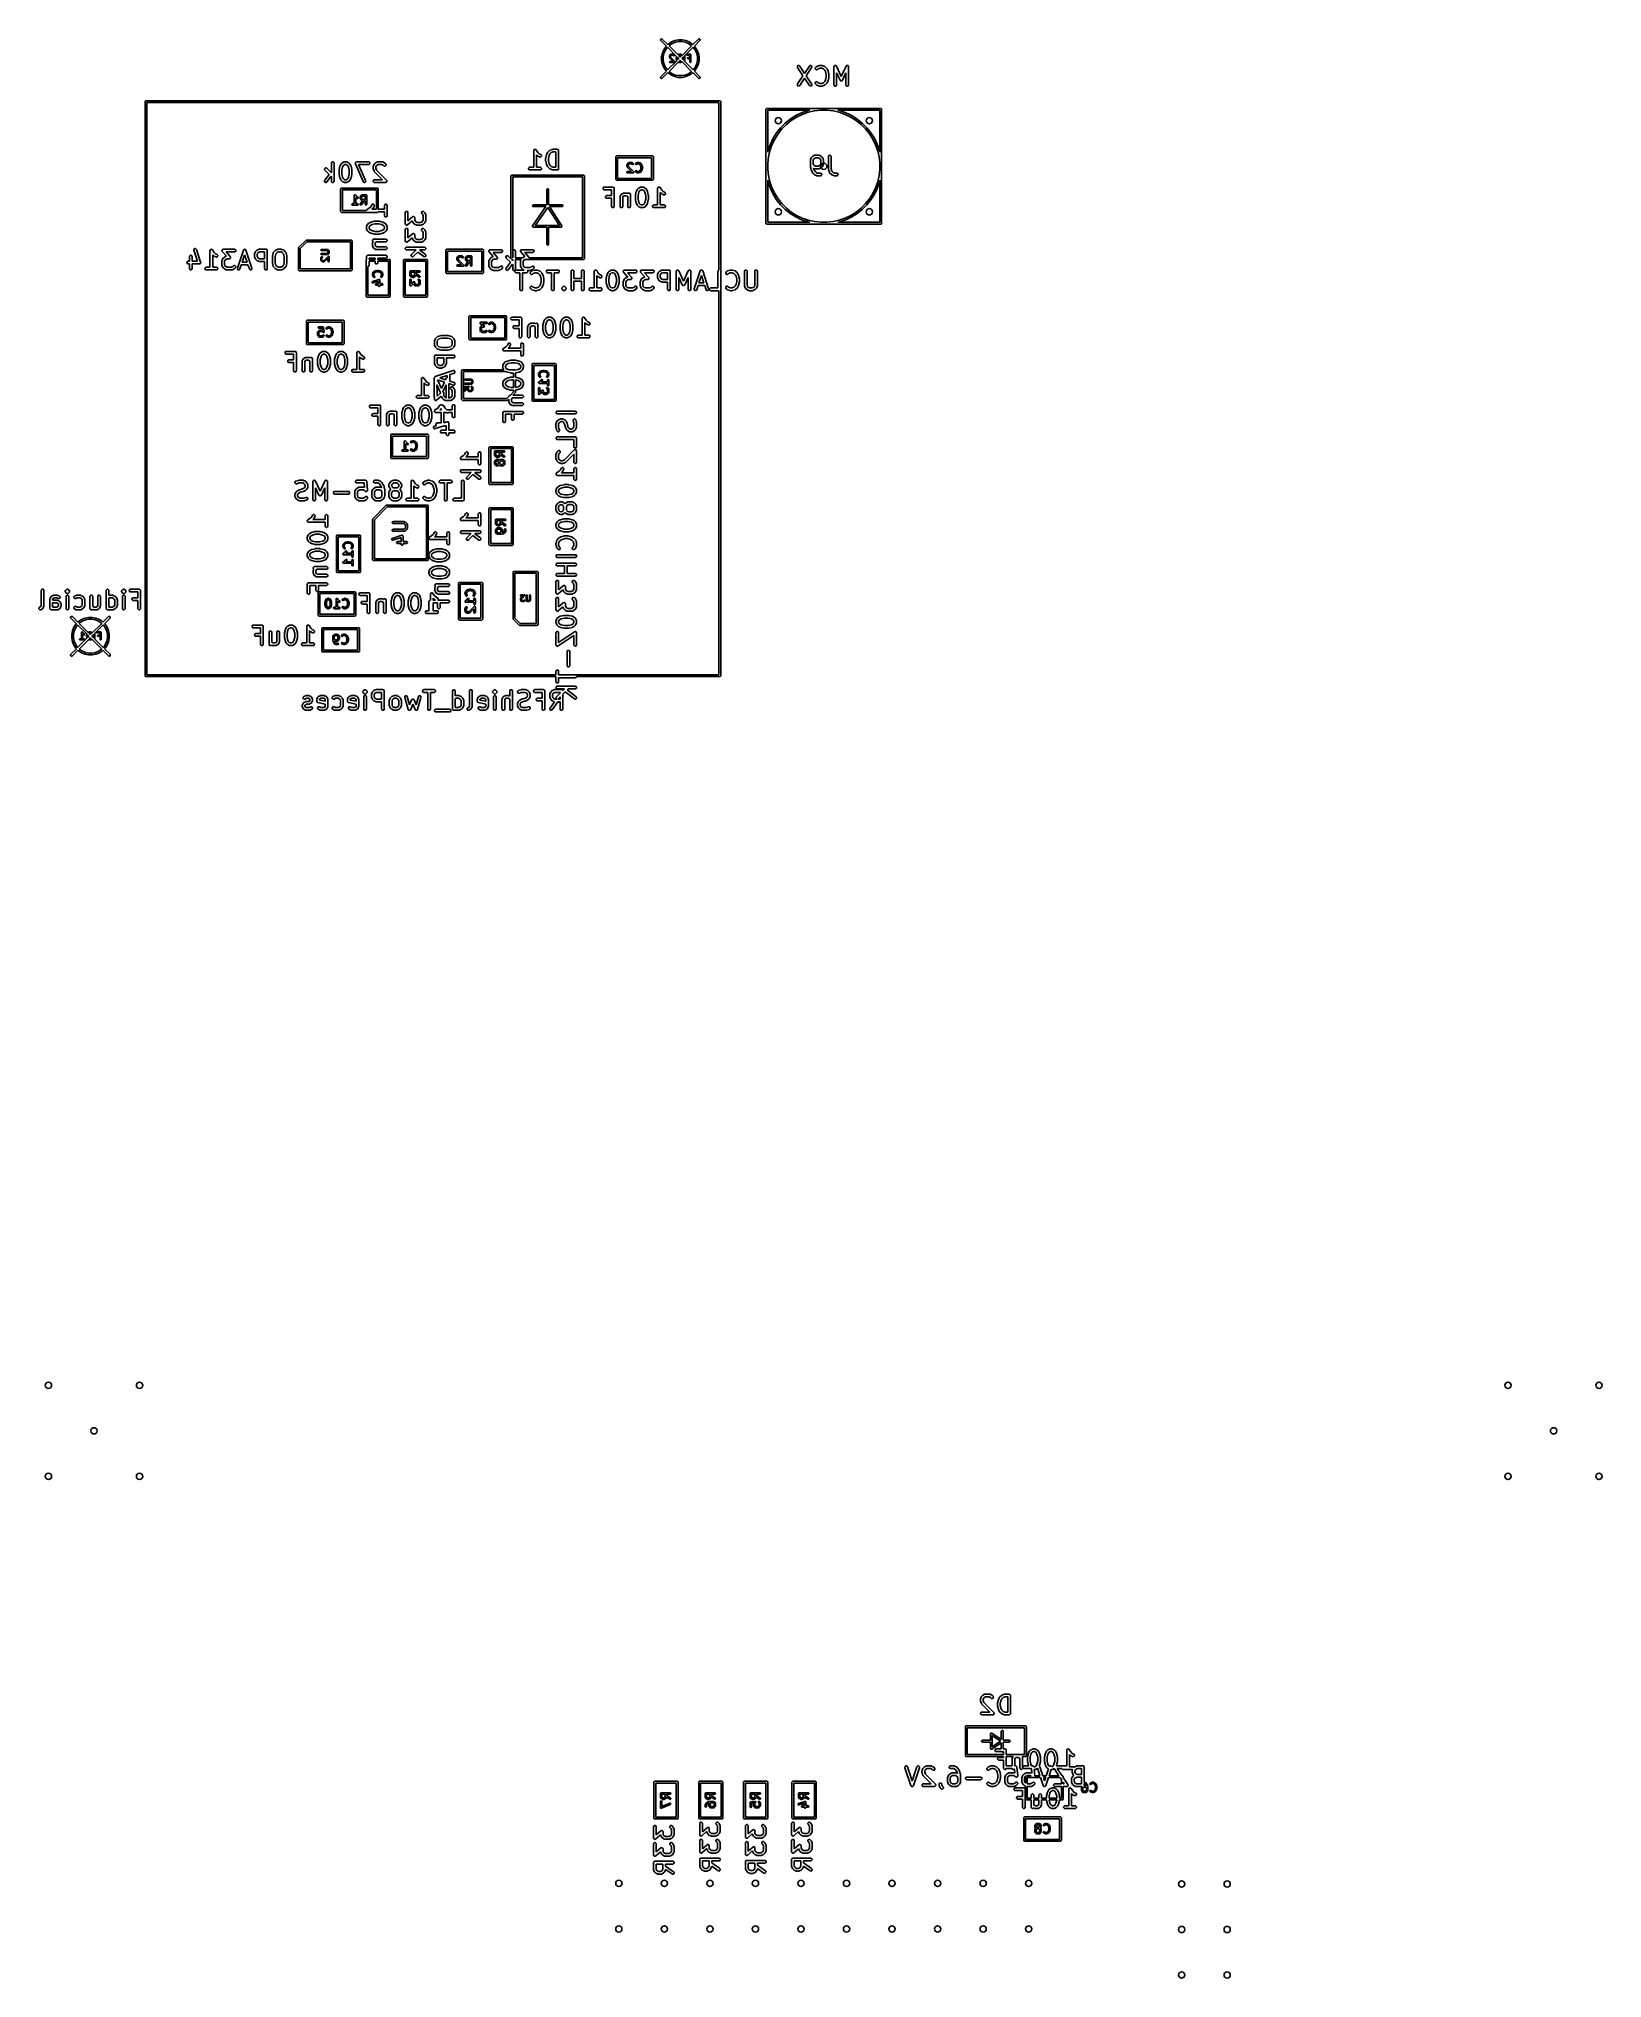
# Model space of a CAD drawing. Header units: inches. Extents: x -1.72 to 1.71, y -2.13 to 2.13.
import ezdxf

# ---------------------------------------------------------------- set-up
doc = ezdxf.new("R2010")
doc.units = ezdxf.units.IN
doc.header["$MEASUREMENT"] = 0
doc.layers.add('BLACK', color=250, linetype='CONTINUOUS')

msp = doc.modelspace()

# ---------------------------------------------------------------- linework, layer by layer
at = {"layer": 'BLACK', "linetype": 'CONTINUOUS'}
for p, q in [((-0.3585, 2.1289), (-0.3572, 2.1301)), ((-0.3585, 2.127), (-0.3585, 2.1289)), ((-0.3572, 2.1301), (-0.3554, 2.1301)), ((-0.3554, 2.1301), (-0.3546, 2.1296)), ((-0.3546, 2.1296), (-0.3424, 2.1174)), ((-0.2875, 2.1174), (-0.2753, 2.1296)), ((-0.2753, 2.1296), (-0.2745, 2.1301)), ((-0.2745, 2.1301), (-0.2727, 2.1301)), ((-0.2727, 2.1301), (-0.2714, 2.1289)), ((-0.2714, 2.1289), (-0.2714, 2.127)), ((-0.358, 2.1263), (-0.3585, 2.127)), ((-0.3457, 2.114), (-0.358, 2.1263)), ((-0.3561, 2.0907), (-0.3545, 2.0986)), ((-0.3561, 2.0903), (-0.3561, 2.0907)), ((-0.3561, 2.0826), (-0.3561, 2.0903)), ((-0.3545, 2.0986), (-0.3514, 2.1061)), ((-0.3509, 2.0975), (-0.3524, 2.0903)), ((-0.3524, 2.0903), (-0.3524, 2.0829)), ((-0.3514, 2.1061), (-0.3469, 2.1128)), ((-0.3481, 2.1043), (-0.3509, 2.0975)), ((-0.344, 2.1105), (-0.3481, 2.1043)), ((-0.3469, 2.1128), (-0.3457, 2.114)), ((-0.3431, 2.1114), (-0.344, 2.1105)), ((-0.3233, 2.0916), (-0.3431, 2.1114)), ((-0.3424, 2.1174), (-0.3412, 2.1186)), ((-0.3412, 2.1186), (-0.3344, 2.1231)), ((-0.3388, 2.1157), (-0.3397, 2.1147)), ((-0.3397, 2.1147), (-0.3204, 2.0954)), ((-0.339, 2.0925), (-0.3389, 2.0927)), ((-0.339, 2.0923), (-0.339, 2.0925)), ((-0.339, 2.0922), (-0.339, 2.0923)), ((-0.339, 2.0923), (-0.339, 2.0923)), ((-0.339, 2.0907), (-0.339, 2.0922)), ((-0.339, 2.0905), (-0.339, 2.0907)), ((-0.339, 2.0903), (-0.339, 2.0905)), ((-0.3382, 2.0881), (-0.339, 2.0903)), ((-0.3389, 2.0927), (-0.3381, 2.0942)), ((-0.3389, 2.0927), (-0.3389, 2.0927)), ((-0.3389, 2.0927), (-0.3389, 2.0927)), ((-0.3327, 2.1198), (-0.3388, 2.1157)), ((-0.3382, 2.088), (-0.3382, 2.0881)), ((-0.3381, 2.0878), (-0.3382, 2.088)), ((-0.3382, 2.088), (-0.3382, 2.088)), ((-0.3381, 2.0942), (-0.338, 2.0944)), ((-0.338, 2.0877), (-0.3381, 2.0878)), ((-0.338, 2.0944), (-0.3379, 2.0945)), ((-0.3379, 2.0876), (-0.338, 2.0877)), ((-0.338, 2.0877), (-0.338, 2.0877)), ((-0.3379, 2.0945), (-0.3372, 2.0953)), ((-0.3309, 2.0806), (-0.3379, 2.0876)), ((-0.3372, 2.0953), (-0.337, 2.0954)), ((-0.337, 2.0954), (-0.3369, 2.0955)), ((-0.3369, 2.0955), (-0.3354, 2.0963)), ((-0.3361, 2.093), (-0.3367, 2.0919)), ((-0.3367, 2.0919), (-0.3367, 2.0909)), ((-0.3367, 2.0909), (-0.3361, 2.0891)), ((-0.3356, 2.0935), (-0.3361, 2.093)), ((-0.3361, 2.0891), (-0.3272, 2.0803)), ((-0.3346, 2.094), (-0.3356, 2.0935)), ((-0.3354, 2.0963), (-0.3353, 2.0963)), ((-0.3353, 2.0963), (-0.3353, 2.0963)), ((-0.3353, 2.0963), (-0.3351, 2.0963)), ((-0.3351, 2.0963), (-0.3349, 2.0964)), ((-0.3349, 2.0964), (-0.3349, 2.0964)), ((-0.3349, 2.0964), (-0.3348, 2.0964)), ((-0.3348, 2.0964), (-0.3311, 2.0964)), ((-0.3314, 2.094), (-0.3346, 2.094)), ((-0.3344, 2.1231), (-0.327, 2.1262)), ((-0.3259, 2.1226), (-0.3327, 2.1198)), ((-0.3303, 2.0935), (-0.3314, 2.094)), ((-0.3311, 2.0964), (-0.331, 2.0964)), ((-0.331, 2.0964), (-0.331, 2.0964)), ((-0.331, 2.0964), (-0.3308, 2.0963)), ((-0.3308, 2.0963), (-0.3306, 2.0963)), ((-0.3306, 2.0963), (-0.3306, 2.0963)), ((-0.3306, 2.0963), (-0.3306, 2.0963)), ((-0.3306, 2.0963), (-0.3291, 2.0955)), ((-0.3297, 2.0929), (-0.3303, 2.0935)), ((-0.3293, 2.0926), (-0.3297, 2.0929)), ((-0.3284, 2.0926), (-0.3293, 2.0926)), ((-0.3291, 2.0955), (-0.3289, 2.0954)), ((-0.3289, 2.0954), (-0.3287, 2.0953)), ((-0.3287, 2.0953), (-0.328, 2.0945)), ((-0.3277, 2.0932), (-0.3284, 2.0926)), ((-0.328, 2.0945), (-0.3277, 2.0942)), ((-0.3277, 2.0942), (-0.3277, 2.0932)), ((-0.327, 2.1262), (-0.319, 2.1278)), ((-0.3186, 2.124), (-0.3259, 2.1226)), ((-0.324, 2.0887), (-0.3233, 2.0916)), ((-0.324, 2.0886), (-0.324, 2.0887)), ((-0.324, 2.0885), (-0.324, 2.0886)), ((-0.324, 2.0862), (-0.324, 2.0885)), ((-0.324, 2.0861), (-0.324, 2.0862)), ((-0.324, 2.0859), (-0.324, 2.0861)), ((-0.3232, 2.0829), (-0.324, 2.0859)), ((-0.3213, 2.0896), (-0.3217, 2.0883)), ((-0.3217, 2.0883), (-0.3217, 2.0863)), ((-0.3217, 2.0863), (-0.321, 2.0839)), ((-0.3183, 2.0866), (-0.3213, 2.0896)), ((-0.321, 2.0839), (-0.3183, 2.0866)), ((-0.3204, 2.0954), (-0.3203, 2.0955)), ((-0.3203, 2.0955), (-0.3202, 2.0956)), ((-0.3203, 2.0955), (-0.3203, 2.0955)), ((-0.3202, 2.0956), (-0.318, 2.0963)), ((-0.319, 2.1278), (-0.3109, 2.1278)), ((-0.3113, 2.124), (-0.3186, 2.124)), ((-0.3174, 2.094), (-0.3186, 2.0936)), ((-0.3186, 2.0936), (-0.315, 2.09)), ((-0.318, 2.0963), (-0.3178, 2.0963)), ((-0.3178, 2.0963), (-0.3176, 2.0964)), ((-0.3176, 2.0964), (-0.3138, 2.0964)), ((-0.315, 2.094), (-0.3174, 2.094)), ((-0.315, 2.09), (-0.315, 2.094)), ((-0.3138, 2.0964), (-0.3134, 2.0963)), ((-0.3134, 2.0963), (-0.3127, 2.0957)), ((-0.3127, 2.0923), (-0.2902, 2.1147)), ((-0.3127, 2.0957), (-0.3127, 2.0952)), ((-0.3127, 2.0952), (-0.3127, 2.0923)), ((-0.3075, 2.0907), (-0.3116, 2.0866)), ((-0.3116, 2.0866), (-0.3075, 2.0825)), ((-0.3041, 2.1226), (-0.3113, 2.124)), ((-0.3109, 2.1278), (-0.303, 2.1262)), ((-0.3075, 2.0825), (-0.3075, 2.0907)), ((-0.2868, 2.1114), (-0.3052, 2.0931)), ((-0.3052, 2.0931), (-0.3052, 2.0801)), ((-0.2972, 2.1198), (-0.3041, 2.1226)), ((-0.303, 2.1262), (-0.2955, 2.1231)), ((-0.3014, 2.0957), (-0.3008, 2.0963)), ((-0.3014, 2.0947), (-0.3014, 2.0957)), ((-0.3008, 2.0941), (-0.3014, 2.0947)), ((-0.3008, 2.0963), (-0.3003, 2.0964)), ((-0.3003, 2.094), (-0.3008, 2.0941)), ((-0.3003, 2.0964), (-0.2928, 2.0964)), ((-0.294, 2.094), (-0.3003, 2.094)), ((-0.2992, 2.0882), (-0.2985, 2.0888)), ((-0.2992, 2.0872), (-0.2992, 2.0882)), ((-0.2985, 2.0866), (-0.2992, 2.0872)), ((-0.2985, 2.0888), (-0.2981, 2.0889)), ((-0.2981, 2.0865), (-0.2985, 2.0866)), ((-0.2981, 2.0889), (-0.294, 2.0889)), ((-0.294, 2.0865), (-0.2981, 2.0865)), ((-0.2911, 2.1157), (-0.2972, 2.1198)), ((-0.2955, 2.1231), (-0.2887, 2.1186)), ((-0.294, 2.0889), (-0.294, 2.094)), ((-0.294, 2.0795), (-0.294, 2.0865)), ((-0.2928, 2.0964), (-0.2924, 2.0963)), ((-0.2924, 2.0963), (-0.2917, 2.0957)), ((-0.2917, 2.0957), (-0.2917, 2.0952)), ((-0.2917, 2.0952), (-0.2917, 2.0795)), ((-0.2902, 2.1147), (-0.2911, 2.1157)), ((-0.2887, 2.1186), (-0.2875, 2.1174)), ((-0.2859, 2.1105), (-0.2868, 2.1114)), ((-0.2818, 2.1043), (-0.2859, 2.1105)), ((-0.272, 2.1263), (-0.2842, 2.114)), ((-0.2842, 2.114), (-0.283, 2.1128)), ((-0.283, 2.1128), (-0.2785, 2.1061)), ((-0.279, 2.0975), (-0.2818, 2.1043)), ((-0.2776, 2.0903), (-0.279, 2.0975)), ((-0.2785, 2.1061), (-0.2754, 2.0986)), ((-0.2776, 2.0829), (-0.2776, 2.0903)), ((-0.2754, 2.0986), (-0.2738, 2.0907)), ((-0.2738, 2.0907), (-0.2738, 2.0826)), ((-0.2714, 2.127), (-0.272, 2.1263)), ((-0.3585, 2.0462), (-0.358, 2.0469)), ((-0.3585, 2.0444), (-0.3585, 2.0462)), ((-0.3572, 2.0431), (-0.3585, 2.0444)), ((-0.358, 2.0469), (-0.3457, 2.0592)), ((-0.3545, 2.0746), (-0.3561, 2.0826)), ((-0.3546, 2.0436), (-0.3554, 2.0431)), ((-0.3424, 2.0559), (-0.3546, 2.0436)), ((-0.3514, 2.0671), (-0.3545, 2.0746)), ((-0.3524, 2.0829), (-0.3509, 2.0757)), ((-0.3469, 2.0604), (-0.3514, 2.0671)), ((-0.3509, 2.0757), (-0.3481, 2.0689)), ((-0.3481, 2.0689), (-0.344, 2.0628)), ((-0.3457, 2.0592), (-0.3469, 2.0604)), ((-0.344, 2.0628), (-0.3431, 2.0618)), ((-0.3431, 2.0618), (-0.3228, 2.0821)), ((-0.3412, 2.0547), (-0.3424, 2.0559)), ((-0.3344, 2.0502), (-0.3412, 2.0547)), ((-0.3194, 2.0788), (-0.3397, 2.0585)), ((-0.3397, 2.0585), (-0.3388, 2.0576)), ((-0.3389, 2.0799), (-0.3383, 2.0805)), ((-0.3389, 2.079), (-0.3389, 2.0799)), ((-0.3383, 2.0784), (-0.3389, 2.079)), ((-0.3388, 2.0576), (-0.3327, 2.0535)), ((-0.3383, 2.0805), (-0.3378, 2.0806)), ((-0.3378, 2.0783), (-0.3383, 2.0784)), ((-0.3378, 2.0806), (-0.3309, 2.0806)), ((-0.3281, 2.0783), (-0.3378, 2.0783)), ((-0.327, 2.0471), (-0.3344, 2.0502)), ((-0.3327, 2.0535), (-0.3259, 2.0506)), ((-0.3276, 2.0784), (-0.3281, 2.0783)), ((-0.327, 2.079), (-0.3276, 2.0784)), ((-0.3272, 2.0803), (-0.327, 2.0799)), ((-0.327, 2.0799), (-0.327, 2.0799)), ((-0.327, 2.0799), (-0.327, 2.0799)), ((-0.327, 2.0799), (-0.327, 2.079)), ((-0.327, 2.079), (-0.327, 2.079)), ((-0.327, 2.079), (-0.327, 2.079)), ((-0.319, 2.0455), (-0.327, 2.0471)), ((-0.3259, 2.0506), (-0.3186, 2.0492)), ((-0.3232, 2.0828), (-0.3232, 2.0829)), ((-0.3231, 2.0827), (-0.3232, 2.0828)), ((-0.3228, 2.0821), (-0.3231, 2.0827)), ((-0.318, 2.0783), (-0.3194, 2.0788)), ((-0.3109, 2.0455), (-0.319, 2.0455)), ((-0.3186, 2.0492), (-0.3113, 2.0492)), ((-0.3178, 2.0783), (-0.318, 2.0783)), ((-0.3176, 2.0783), (-0.3178, 2.0783)), ((-0.3138, 2.0783), (-0.3176, 2.0783)), ((-0.315, 2.0832), (-0.3175, 2.0807)), ((-0.3175, 2.0807), (-0.3174, 2.0806)), ((-0.3174, 2.0806), (-0.315, 2.0806)), ((-0.315, 2.0806), (-0.315, 2.0832)), ((-0.3134, 2.0784), (-0.3138, 2.0783)), ((-0.3127, 2.079), (-0.3134, 2.0784)), ((-0.2902, 2.0585), (-0.3127, 2.081)), ((-0.3127, 2.081), (-0.3127, 2.0795)), ((-0.3127, 2.0795), (-0.3127, 2.079)), ((-0.3127, 2.079), (-0.3127, 2.079)), ((-0.3113, 2.0492), (-0.3041, 2.0506)), ((-0.303, 2.0471), (-0.3109, 2.0455)), ((-0.3052, 2.0801), (-0.2868, 2.0618)), ((-0.3041, 2.0506), (-0.2972, 2.0535)), ((-0.2955, 2.0502), (-0.303, 2.0471)), ((-0.2972, 2.0535), (-0.2911, 2.0576)), ((-0.2887, 2.0547), (-0.2955, 2.0502)), ((-0.2939, 2.079), (-0.294, 2.0795)), ((-0.2933, 2.0784), (-0.2939, 2.079)), ((-0.2924, 2.0784), (-0.2933, 2.0784)), ((-0.2917, 2.079), (-0.2924, 2.0784)), ((-0.2917, 2.0795), (-0.2917, 2.079)), ((-0.2911, 2.0576), (-0.2902, 2.0585)), ((-0.2875, 2.0559), (-0.2887, 2.0547)), ((-0.2753, 2.0436), (-0.2875, 2.0559)), ((-0.2868, 2.0618), (-0.2859, 2.0628)), ((-0.2859, 2.0628), (-0.2818, 2.0689)), ((-0.283, 2.0604), (-0.2842, 2.0592)), ((-0.2842, 2.0592), (-0.272, 2.0469)), ((-0.2785, 2.0671), (-0.283, 2.0604)), ((-0.2818, 2.0689), (-0.279, 2.0757)), ((-0.279, 2.0757), (-0.2776, 2.0829)), ((-0.2754, 2.0746), (-0.2785, 2.0671)), ((-0.2738, 2.0826), (-0.2754, 2.0746)), ((-0.2745, 2.0431), (-0.2753, 2.0436)), ((-0.2714, 2.0444), (-0.2727, 2.0431)), ((-0.272, 2.0469), (-0.2714, 2.0462)), ((-0.2714, 2.0462), (-0.2714, 2.0444)), ((-0.0583, 2.0687), (-0.058, 2.0698)), ((-0.058, 2.0676), (-0.0583, 2.0687)), ((-0.058, 2.0698), (-0.0574, 2.0708)), ((-0.0578, 2.0671), (-0.058, 2.0676)), ((-0.0457, 2.049), (-0.0578, 2.0671)), ((-0.0578, 2.031), (-0.0457, 2.049)), ((-0.0574, 2.0708), (-0.0564, 2.0714)), ((-0.0564, 2.0714), (-0.0553, 2.0717)), ((-0.0553, 2.0717), (-0.0542, 2.0714)), ((-0.0542, 2.0714), (-0.0532, 2.0708)), ((-0.0532, 2.0708), (-0.0528, 2.0703)), ((-0.0528, 2.0703), (-0.0422, 2.0543)), ((-0.0422, 2.0437), (-0.0528, 2.0277)), ((-0.0422, 2.0543), (-0.0315, 2.0703)), ((-0.0315, 2.0277), (-0.0422, 2.0437)), ((-0.0266, 2.0671), (-0.0386, 2.049)), ((-0.0386, 2.049), (-0.0266, 2.031)), ((-0.0315, 2.0703), (-0.0311, 2.0708)), ((-0.0311, 2.0708), (-0.0302, 2.0714)), ((-0.0302, 2.0714), (-0.0291, 2.0717)), ((-0.0291, 2.0717), (-0.0279, 2.0714)), ((-0.0279, 2.0714), (-0.027, 2.0708)), ((-0.027, 2.0708), (-0.0263, 2.0698)), ((-0.0263, 2.0676), (-0.0266, 2.0671)), ((-0.0263, 2.0698), (-0.0261, 2.0687)), ((-0.0261, 2.0687), (-0.0263, 2.0676)), ((-0.0188, 2.0655), (-0.0184, 2.0666)), ((-0.0188, 2.0644), (-0.0188, 2.0655)), ((-0.0184, 2.0633), (-0.0188, 2.0644)), ((-0.0184, 2.0666), (-0.018, 2.067)), ((-0.0176, 2.0625), (-0.0184, 2.0633)), ((-0.018, 2.067), (-0.0161, 2.0689)), ((-0.0165, 2.0621), (-0.0176, 2.0625)), ((-0.0154, 2.0621), (-0.0165, 2.0621)), ((-0.0161, 2.0689), (-0.0157, 2.0693)), ((-0.0157, 2.0693), (-0.0156, 2.0693)), ((-0.0156, 2.0693), (-0.0155, 2.0694)), ((-0.0155, 2.0694), (-0.015, 2.0696)), ((-0.0143, 2.0625), (-0.0154, 2.0621)), ((-0.015, 2.0696), (-0.0094, 2.0715)), ((-0.0138, 2.0629), (-0.0143, 2.0625)), ((-0.0125, 2.0643), (-0.0138, 2.0629)), ((-0.008, 2.0658), (-0.0125, 2.0643)), ((-0.0094, 2.0715), (-0.0091, 2.0716)), ((-0.0091, 2.0716), (-0.009, 2.0716)), ((-0.009, 2.0716), (-0.0089, 2.0716)), ((-0.0089, 2.0716), (-0.0088, 2.0716)), ((-0.0088, 2.0716), (-0.0087, 2.0716)), ((-0.0087, 2.0716), (-0.0084, 2.0717)), ((-0.0084, 2.0717), (-0.0047, 2.0717)), ((-0.0052, 2.0658), (-0.008, 2.0658)), ((-0.0007, 2.0643), (-0.0052, 2.0658)), ((-0.0047, 2.0717), (-0.0044, 2.0716)), ((-0.0044, 2.0716), (-0.0043, 2.0716)), ((-0.0043, 2.0716), (-0.0042, 2.0716)), ((-0.0042, 2.0716), (-0.0041, 2.0716)), ((-0.0041, 2.0716), (-0.004, 2.0716)), ((-0.004, 2.0716), (-0.0038, 2.0715)), ((-0.0038, 2.0715), (0.0019, 2.0696)), ((0.0023, 2.0613), (-0.0007, 2.0643)), ((0.0019, 2.0696), (0.0024, 2.0694)), ((0.0038, 2.0583), (0.0023, 2.0613)), ((0.0024, 2.0694), (0.0025, 2.0693)), ((0.0025, 2.0693), (0.0026, 2.0693)), ((0.0026, 2.0693), (0.003, 2.0689)), ((0.003, 2.0689), (0.0068, 2.0652)), ((0.0055, 2.0515), (0.0038, 2.0583)), ((0.0038, 2.0397), (0.0055, 2.0466)), ((0.0055, 2.0466), (0.0055, 2.0515)), ((0.0068, 2.0652), (0.007, 2.0649)), ((0.007, 2.0649), (0.007, 2.0649)), ((0.007, 2.0649), (0.0071, 2.0648)), ((0.0071, 2.0648), (0.0071, 2.0647)), ((0.0071, 2.0647), (0.0072, 2.0647)), ((0.0072, 2.0647), (0.0073, 2.0644)), ((0.0073, 2.0644), (0.0092, 2.0607)), ((0.0092, 2.0607), (0.0092, 2.0606)), ((0.0092, 2.0606), (0.0092, 2.0606)), ((0.0092, 2.0606), (0.0093, 2.0604)), ((0.0093, 2.0604), (0.0094, 2.0601)), ((0.0094, 2.0601), (0.0094, 2.0601)), ((0.0094, 2.0601), (0.0094, 2.0601)), ((0.0094, 2.0601), (0.0113, 2.0526)), ((0.0113, 2.0455), (0.0094, 2.038)), ((0.0113, 2.0526), (0.0113, 2.0525)), ((0.0113, 2.0525), (0.0113, 2.0524)), ((0.0113, 2.0524), (0.0114, 2.0522)), ((0.0114, 2.0459), (0.0113, 2.0456)), ((0.0113, 2.0456), (0.0113, 2.0456)), ((0.0113, 2.0456), (0.0113, 2.0455)), ((0.0114, 2.0522), (0.0114, 2.052)), ((0.0114, 2.052), (0.0114, 2.0519)), ((0.0114, 2.0519), (0.0114, 2.0518)), ((0.0114, 2.0518), (0.0114, 2.0462)), ((0.0114, 2.0462), (0.0114, 2.0461)), ((0.0114, 2.0461), (0.0114, 2.0461)), ((0.0114, 2.0461), (0.0114, 2.0459)), ((0.0224, 2.0693), (0.0226, 2.0698)), ((0.0224, 2.0692), (0.0224, 2.0693)), ((0.0224, 2.0691), (0.0224, 2.0692)), ((0.0224, 2.0692), (0.0224, 2.0692)), ((0.0224, 2.0687), (0.0224, 2.0691)), ((0.0224, 2.0293), (0.0224, 2.0687)), ((0.0226, 2.0698), (0.0228, 2.0702)), ((0.0228, 2.0702), (0.0228, 2.0703)), ((0.0228, 2.0703), (0.0229, 2.0703)), ((0.0229, 2.0703), (0.0232, 2.0707)), ((0.0232, 2.0707), (0.0236, 2.0711)), ((0.0236, 2.0711), (0.0237, 2.0712)), ((0.0236, 2.0711), (0.0236, 2.0711)), ((0.0237, 2.0712), (0.0241, 2.0714)), ((0.0241, 2.0714), (0.0246, 2.0716)), ((0.0246, 2.0716), (0.0247, 2.0716)), ((0.0247, 2.0716), (0.0247, 2.0716)), ((0.0247, 2.0716), (0.0252, 2.0716)), ((0.0252, 2.0716), (0.0258, 2.0716)), ((0.0258, 2.0716), (0.0258, 2.0716)), ((0.0258, 2.0716), (0.0259, 2.0716)), ((0.0259, 2.0716), (0.0264, 2.0714)), ((0.0264, 2.0714), (0.0268, 2.0712)), ((0.0268, 2.0712), (0.0269, 2.0712)), ((0.0269, 2.0712), (0.0269, 2.0712)), ((0.0269, 2.0712), (0.0273, 2.0708)), ((0.0273, 2.0708), (0.0277, 2.0705)), ((0.0277, 2.0705), (0.0277, 2.0704)), ((0.0277, 2.0704), (0.0278, 2.0703)), ((0.0278, 2.0703), (0.0278, 2.0703)), ((0.0278, 2.0703), (0.028, 2.07)), ((0.028, 2.07), (0.0384, 2.0476)), ((0.0358, 2.0393), (0.0283, 2.0554)), ((0.0283, 2.0554), (0.0283, 2.0293)), ((0.0384, 2.0476), (0.0489, 2.07)), ((0.0486, 2.0554), (0.0411, 2.0393)), ((0.0486, 2.0293), (0.0486, 2.0554)), ((0.0489, 2.07), (0.0491, 2.0703)), ((0.0491, 2.0704), (0.0492, 2.0705)), ((0.0491, 2.0703), (0.0491, 2.0704)), ((0.0491, 2.0703), (0.0491, 2.0703)), ((0.0492, 2.0705), (0.0496, 2.0708)), ((0.0496, 2.0708), (0.0499, 2.0712)), ((0.0499, 2.0712), (0.05, 2.0712)), ((0.05, 2.0712), (0.0505, 2.0714)), ((0.05, 2.0712), (0.05, 2.0712)), ((0.0505, 2.0714), (0.051, 2.0716)), ((0.051, 2.0716), (0.051, 2.0716)), ((0.051, 2.0716), (0.0511, 2.0716)), ((0.0511, 2.0716), (0.0516, 2.0716)), ((0.0516, 2.0716), (0.0521, 2.0716)), ((0.0521, 2.0716), (0.0522, 2.0716)), ((0.0522, 2.0716), (0.0523, 2.0716)), ((0.0523, 2.0716), (0.0527, 2.0714)), ((0.0527, 2.0714), (0.0532, 2.0712)), ((0.0532, 2.0712), (0.0532, 2.0711)), ((0.0532, 2.0711), (0.0533, 2.0711)), ((0.0533, 2.0711), (0.0536, 2.0707)), ((0.0536, 2.0707), (0.054, 2.0703)), ((0.054, 2.0703), (0.054, 2.0703)), ((0.054, 2.0703), (0.0541, 2.0702)), ((0.0541, 2.0702), (0.0543, 2.0698)), ((0.0543, 2.0698), (0.0545, 2.0693)), ((0.0545, 2.0693), (0.0545, 2.0692)), ((0.0545, 2.0692), (0.0545, 2.0692)), ((0.0545, 2.0692), (0.0545, 2.0691)), ((0.0545, 2.0691), (0.0545, 2.0687)), ((0.0545, 2.0687), (0.0545, 2.0293)), ((-0.3554, 2.0431), (-0.3572, 2.0431)), ((-0.2727, 2.0431), (-0.2745, 2.0431)), ((-0.0583, 2.0293), (-0.058, 2.0305)), ((-0.058, 2.0282), (-0.0583, 2.0293)), ((-0.058, 2.0305), (-0.0578, 2.031)), ((-0.0574, 2.0272), (-0.058, 2.0282)), ((-0.0564, 2.0266), (-0.0574, 2.0272)), ((-0.0553, 2.0264), (-0.0564, 2.0266)), ((-0.0542, 2.0266), (-0.0553, 2.0264)), ((-0.0532, 2.0273), (-0.0542, 2.0266)), ((-0.0528, 2.0277), (-0.0532, 2.0273)), ((-0.0311, 2.0273), (-0.0315, 2.0277)), ((-0.0302, 2.0266), (-0.0311, 2.0273)), ((-0.0291, 2.0264), (-0.0302, 2.0266)), ((-0.0279, 2.0266), (-0.0291, 2.0264)), ((-0.027, 2.0272), (-0.0279, 2.0266)), ((-0.0263, 2.0282), (-0.027, 2.0272)), ((-0.0266, 2.031), (-0.0263, 2.0305)), ((-0.0263, 2.0305), (-0.0261, 2.0293)), ((-0.0261, 2.0293), (-0.0263, 2.0282)), ((-0.0188, 2.0337), (-0.0184, 2.0347)), ((-0.0188, 2.0325), (-0.0188, 2.0337)), ((-0.0184, 2.0314), (-0.0188, 2.0325)), ((-0.0184, 2.0347), (-0.0176, 2.0355)), ((-0.018, 2.031), (-0.0184, 2.0314)), ((-0.0161, 2.0291), (-0.018, 2.031)), ((-0.0176, 2.0355), (-0.0165, 2.036)), ((-0.0165, 2.036), (-0.0154, 2.036)), ((-0.0157, 2.0288), (-0.0161, 2.0291)), ((-0.0156, 2.0287), (-0.0157, 2.0288)), ((-0.0155, 2.0286), (-0.0156, 2.0287)), ((-0.015, 2.0284), (-0.0155, 2.0286)), ((-0.0154, 2.036), (-0.0143, 2.0355)), ((-0.0094, 2.0265), (-0.015, 2.0284)), ((-0.0143, 2.0355), (-0.0138, 2.0352)), ((-0.0138, 2.0352), (-0.0125, 2.0338)), ((-0.0125, 2.0338), (-0.008, 2.0323)), ((-0.0091, 2.0265), (-0.0094, 2.0265)), ((-0.009, 2.0264), (-0.0091, 2.0265)), ((-0.0089, 2.0264), (-0.009, 2.0264)), ((-0.0088, 2.0264), (-0.0089, 2.0264)), ((-0.0087, 2.0264), (-0.0088, 2.0264)), ((-0.0084, 2.0264), (-0.0087, 2.0264)), ((-0.0047, 2.0264), (-0.0084, 2.0264)), ((-0.008, 2.0323), (-0.0052, 2.0323)), ((-0.0052, 2.0323), (-0.0007, 2.0338)), ((-0.0044, 2.0264), (-0.0047, 2.0264)), ((-0.0043, 2.0264), (-0.0044, 2.0264)), ((-0.0042, 2.0264), (-0.0043, 2.0264)), ((-0.0041, 2.0264), (-0.0042, 2.0264)), ((-0.004, 2.0265), (-0.0041, 2.0264)), ((-0.0038, 2.0265), (-0.004, 2.0265)), ((0.0019, 2.0284), (-0.0038, 2.0265)), ((-0.0007, 2.0338), (0.0023, 2.0367)), ((0.0024, 2.0286), (0.0019, 2.0284)), ((0.0023, 2.0367), (0.0038, 2.0397)), ((0.0025, 2.0287), (0.0024, 2.0286)), ((0.0026, 2.0288), (0.0025, 2.0287)), ((0.003, 2.0291), (0.0026, 2.0288)), ((0.0068, 2.0329), (0.003, 2.0291)), ((0.007, 2.0331), (0.0068, 2.0329)), ((0.0071, 2.0332), (0.007, 2.0332)), ((0.007, 2.0332), (0.007, 2.0331)), ((0.0072, 2.0334), (0.0071, 2.0333)), ((0.0071, 2.0333), (0.0071, 2.0332)), ((0.0073, 2.0336), (0.0072, 2.0334)), ((0.0092, 2.0374), (0.0073, 2.0336)), ((0.0093, 2.0377), (0.0092, 2.0375)), ((0.0092, 2.0375), (0.0092, 2.0374)), ((0.0092, 2.0374), (0.0092, 2.0374)), ((0.0094, 2.0379), (0.0093, 2.0377)), ((0.0094, 2.038), (0.0094, 2.038)), ((0.0094, 2.038), (0.0094, 2.0379)), ((0.0224, 2.0288), (0.0224, 2.0293)), ((0.0229, 2.0277), (0.0224, 2.0288)), ((0.0237, 2.0269), (0.0229, 2.0277)), ((0.0247, 2.0264), (0.0237, 2.0269)), ((0.0259, 2.0264), (0.0247, 2.0264)), ((0.0269, 2.0269), (0.0259, 2.0264)), ((0.0278, 2.0277), (0.0269, 2.0269)), ((0.0282, 2.0288), (0.0278, 2.0277)), ((0.0283, 2.0293), (0.0282, 2.0288)), ((0.0359, 2.0391), (0.0358, 2.0393)), ((0.036, 2.039), (0.0359, 2.0391)), ((0.0359, 2.0391), (0.0359, 2.0391)), ((0.0361, 2.0388), (0.036, 2.039)), ((0.0364, 2.0385), (0.0361, 2.0388)), ((0.0367, 2.0382), (0.0364, 2.0385)), ((0.0368, 2.0382), (0.0367, 2.0382)), ((0.0369, 2.0381), (0.0368, 2.0382)), ((0.0373, 2.0379), (0.0369, 2.0381)), ((0.0377, 2.0377), (0.0373, 2.0379)), ((0.0379, 2.0377), (0.0377, 2.0377)), ((0.038, 2.0377), (0.0379, 2.0377)), ((0.0384, 2.0377), (0.038, 2.0377)), ((0.0389, 2.0377), (0.0384, 2.0377)), ((0.039, 2.0377), (0.0389, 2.0377)), ((0.0391, 2.0377), (0.039, 2.0377)), ((0.0395, 2.0379), (0.0391, 2.0377)), ((0.04, 2.0381), (0.0395, 2.0379)), ((0.0401, 2.0382), (0.04, 2.0381)), ((0.0402, 2.0382), (0.0401, 2.0382)), ((0.0405, 2.0385), (0.0402, 2.0382)), ((0.0408, 2.0388), (0.0405, 2.0385)), ((0.0409, 2.039), (0.0408, 2.0388)), ((0.041, 2.0391), (0.0409, 2.039)), ((0.0411, 2.0393), (0.041, 2.0391)), ((0.041, 2.0391), (0.041, 2.0391)), ((0.0487, 2.0288), (0.0486, 2.0293)), ((0.0491, 2.0277), (0.0487, 2.0288)), ((0.0499, 2.0269), (0.0491, 2.0277)), ((0.051, 2.0264), (0.0499, 2.0269)), ((0.0521, 2.0264), (0.051, 2.0264)), ((0.0532, 2.0269), (0.0521, 2.0264)), ((0.054, 2.0277), (0.0532, 2.0269)), ((0.0545, 2.0288), (0.054, 2.0277)), ((0.0545, 2.0293), (0.0545, 2.0288)), ((-1.4902, 1.9921), (-1.49, 1.9929)), ((-1.4902, 0.7323), (-1.4902, 1.9921)), ((-1.49, 1.9929), (-1.4889, 1.9939)), ((-1.4889, 1.9939), (-1.4882, 1.9941)), ((-1.4882, 1.9941), (-0.2283, 1.9941)), ((-1.4862, 1.9902), (-1.4862, 0.7343)), ((-0.2303, 1.9902), (-1.4862, 1.9902)), ((-0.2303, 1.6224), (-0.2303, 1.9902)), ((-0.2283, 1.9941), (-0.2276, 1.9939)), ((-0.2276, 1.9939), (-0.2265, 1.9929)), ((-0.2265, 1.9929), (-0.2264, 1.9921)), ((-0.2264, 1.9921), (-0.2264, 1.6197)), ((-0.127, 1.9754), (-0.1268, 1.9761)), ((-0.127, 1.7254), (-0.127, 1.9754)), ((-0.1268, 1.9761), (-0.1258, 1.9772)), ((-0.1258, 1.9772), (-0.125, 1.9774)), ((-0.125, 1.9774), (0.125, 1.9774)), ((-0.123, 1.9734), (-0.123, 1.8811)), ((-0.0307, 1.9734), (-0.123, 1.9734)), ((-0.0735, 1.9539), (-0.0614, 1.9615)), ((-0.0596, 1.9582), (-0.0713, 1.9509)), ((-0.0614, 1.9615), (-0.0486, 1.9677)), ((-0.0472, 1.9642), (-0.0596, 1.9582)), ((-0.0486, 1.9677), (-0.0351, 1.9724)), ((-0.0341, 1.9688), (-0.0472, 1.9642)), ((-0.0351, 1.9724), (-0.0307, 1.9734)), ((-0.0206, 1.9719), (-0.0341, 1.9688)), ((-0.0069, 1.9734), (-0.0206, 1.9719)), ((0.0069, 1.9734), (-0.0069, 1.9734)), ((0.0206, 1.9719), (0.0069, 1.9734)), ((0.0341, 1.9688), (0.0206, 1.9719)), ((0.0307, 1.9734), (0.0351, 1.9724)), ((0.123, 1.9734), (0.0307, 1.9734)), ((0.0472, 1.9642), (0.0341, 1.9688)), ((0.0351, 1.9724), (0.0486, 1.9677)), ((0.0596, 1.9582), (0.0472, 1.9642)), ((0.0486, 1.9677), (0.0614, 1.9615)), ((0.0713, 1.9509), (0.0596, 1.9582)), ((0.0614, 1.9615), (0.0735, 1.9539)), ((0.123, 1.8811), (0.123, 1.9734)), ((0.125, 1.9774), (0.1258, 1.9772)), ((0.1258, 1.9772), (0.1268, 1.9761)), ((0.1268, 1.9761), (0.127, 1.9754)), ((0.127, 1.9754), (0.127, 1.7254)), ((-0.1111, 1.9118), (-0.1036, 1.9239)), ((-0.1005, 1.9217), (-0.1078, 1.91)), ((-0.1036, 1.9239), (-0.0947, 1.935)), ((-0.0919, 1.9325), (-0.1005, 1.9217)), ((-0.0947, 1.935), (-0.0846, 1.9451)), ((-0.0821, 1.9423), (-0.0919, 1.9325)), ((-0.0846, 1.9451), (-0.0735, 1.9539)), ((-0.0713, 1.9509), (-0.0821, 1.9423)), ((0.0821, 1.9423), (0.0713, 1.9509)), ((0.0735, 1.9539), (0.0846, 1.9451)), ((0.0919, 1.9325), (0.0821, 1.9423)), ((0.0846, 1.9451), (0.0947, 1.935)), ((0.1005, 1.9217), (0.0919, 1.9325)), ((0.0947, 1.935), (0.1036, 1.9239)), ((0.1078, 1.91), (0.1005, 1.9217)), ((0.1036, 1.9239), (0.1111, 1.9118)), ((-0.6369, 1.8852), (-0.6368, 1.8855)), ((-0.6369, 1.8847), (-0.6369, 1.8852)), ((-0.6369, 1.8482), (-0.6369, 1.8847)), ((-0.6369, 1.8847), (-0.6369, 1.8847)), ((-0.6369, 1.8847), (-0.6369, 1.8847)), ((-0.6369, 1.8847), (-0.6369, 1.8847)), ((-0.6368, 1.8855), (-0.6367, 1.8858)), ((-0.6367, 1.8858), (-0.6366, 1.886)), ((-0.6366, 1.886), (-0.6364, 1.8863)), ((-0.6364, 1.8863), (-0.6362, 1.8865)), ((-0.6362, 1.8865), (-0.6361, 1.8867)), ((-0.6361, 1.8867), (-0.6358, 1.8869)), ((-0.6358, 1.8869), (-0.6356, 1.8871)), ((-0.6356, 1.8871), (-0.6354, 1.8872)), ((-0.6354, 1.8872), (-0.6351, 1.8874)), ((-0.6351, 1.8874), (-0.6348, 1.8874)), ((-0.6348, 1.8874), (-0.6346, 1.8875)), ((-0.6346, 1.8875), (-0.6343, 1.8875)), ((-0.6343, 1.8875), (-0.634, 1.8876)), ((-0.634, 1.8876), (-0.6337, 1.8875)), ((-0.6337, 1.8875), (-0.6334, 1.8875)), ((-0.6334, 1.8875), (-0.6331, 1.8874)), ((-0.6331, 1.8874), (-0.6329, 1.8874)), ((-0.6329, 1.8874), (-0.6326, 1.8872)), ((-0.6326, 1.8872), (-0.6323, 1.8871)), ((-0.6323, 1.8871), (-0.6321, 1.8869)), ((-0.6321, 1.8869), (-0.6319, 1.8867)), ((-0.6319, 1.8867), (-0.6315, 1.8863)), ((-0.6315, 1.8863), (-0.6315, 1.8863)), ((-0.6315, 1.8863), (-0.6315, 1.8863)), ((-0.6315, 1.8863), (-0.6315, 1.8863)), ((-0.6315, 1.8863), (-0.6279, 1.8809)), ((-0.6286, 1.8732), (-0.631, 1.8756)), ((-0.631, 1.8756), (-0.631, 1.8482)), ((-0.6283, 1.873), (-0.6286, 1.8732)), ((-0.6283, 1.8729), (-0.6283, 1.873)), ((-0.6279, 1.8809), (-0.6247, 1.8777)), ((-0.6247, 1.8777), (-0.6214, 1.876)), ((-0.6214, 1.876), (-0.6209, 1.8757)), ((-0.6209, 1.8757), (-0.6202, 1.8749)), ((-0.6202, 1.8749), (-0.6198, 1.8738)), ((-0.6198, 1.8738), (-0.6199, 1.8726)), ((-0.6106, 1.8685), (-0.6087, 1.876)), ((-0.6087, 1.8761), (-0.6086, 1.8763)), ((-0.6087, 1.876), (-0.6087, 1.8761)), ((-0.6087, 1.876), (-0.6087, 1.876)), ((-0.6086, 1.8763), (-0.6085, 1.8765)), ((-0.6085, 1.8766), (-0.6066, 1.8803)), ((-0.6085, 1.8765), (-0.6085, 1.8766)), ((-0.6085, 1.8766), (-0.6085, 1.8766)), ((-0.6066, 1.8803), (-0.6065, 1.8806)), ((-0.6065, 1.8806), (-0.6064, 1.8807)), ((-0.6064, 1.8807), (-0.6063, 1.8808)), ((-0.6064, 1.8807), (-0.6064, 1.8807)), ((-0.6063, 1.8809), (-0.6061, 1.8811)), ((-0.6063, 1.8808), (-0.6063, 1.8809)), ((-0.6061, 1.8811), (-0.6023, 1.8849)), ((-0.6031, 1.8742), (-0.6048, 1.8674)), ((-0.6016, 1.8773), (-0.6031, 1.8742)), ((-0.6023, 1.8849), (-0.6019, 1.8852)), ((-0.6019, 1.8852), (-0.6018, 1.8853)), ((-0.6018, 1.8853), (-0.6017, 1.8853)), ((-0.6017, 1.8853), (-0.6012, 1.8856)), ((-0.5986, 1.8802), (-0.6016, 1.8773)), ((-0.6012, 1.8856), (-0.5955, 1.8875)), ((-0.5941, 1.8817), (-0.5986, 1.8802)), ((-0.5955, 1.8875), (-0.5953, 1.8875)), ((-0.5953, 1.8875), (-0.5952, 1.8875)), ((-0.5952, 1.8875), (-0.5951, 1.8876)), ((-0.5951, 1.8876), (-0.595, 1.8876)), ((-0.595, 1.8876), (-0.5949, 1.8876)), ((-0.5949, 1.8876), (-0.5946, 1.8876)), ((-0.5946, 1.8876), (-0.5852, 1.8876)), ((-0.5882, 1.8817), (-0.5941, 1.8817)), ((-0.5882, 1.8482), (-0.5882, 1.8817)), ((-0.5852, 1.8876), (-0.5847, 1.8875)), ((-0.5847, 1.8875), (-0.5836, 1.8871)), ((-0.5836, 1.8871), (-0.5828, 1.8863)), ((-0.5828, 1.8863), (-0.5823, 1.8852)), ((-0.5823, 1.8852), (-0.5823, 1.8847)), ((-0.5823, 1.8847), (-0.5823, 1.8453)), ((-0.4555, 1.8729), (-0.4547, 1.873)), ((-0.4547, 1.873), (-0.376, 1.873)), ((-0.376, 1.873), (-0.3752, 1.8729)), ((-0.123, 1.8811), (-0.122, 1.8855)), ((-0.122, 1.8855), (-0.1173, 1.899)), ((-0.1184, 1.8845), (-0.1215, 1.871)), ((-0.1138, 1.8975), (-0.1184, 1.8845)), ((-0.1173, 1.899), (-0.1111, 1.9118)), ((-0.1078, 1.91), (-0.1138, 1.8975)), ((-0.0238, 1.8726), (-0.0201, 1.8745)), ((-0.0201, 1.8745), (-0.0195, 1.8747)), ((-0.0195, 1.8747), (-0.0194, 1.8747)), ((-0.0194, 1.8747), (-0.0193, 1.8748)), ((-0.0193, 1.8748), (-0.0187, 1.8748)), ((-0.0187, 1.8748), (-0.0112, 1.8748)), ((-0.0112, 1.8748), (-0.0107, 1.8748)), ((-0.0107, 1.8748), (-0.0106, 1.8747)), ((-0.0106, 1.8747), (-0.0105, 1.8747)), ((-0.0105, 1.8747), (-0.0099, 1.8745)), ((-0.0099, 1.8745), (-0.0062, 1.8726)), ((0.0102, 1.8724), (0.0107, 1.8735)), ((0.0107, 1.8735), (0.0115, 1.8743)), ((0.0115, 1.8743), (0.0125, 1.8748)), ((0.0125, 1.8748), (0.0137, 1.8748)), ((0.0137, 1.8748), (0.0148, 1.8743)), ((0.0148, 1.8743), (0.0156, 1.8735)), ((0.0156, 1.8735), (0.016, 1.8724)), ((0.1138, 1.8975), (0.1078, 1.91)), ((0.1111, 1.9118), (0.1173, 1.899)), ((0.1184, 1.8845), (0.1138, 1.8975)), ((0.1173, 1.899), (0.122, 1.8855)), ((0.1215, 1.871), (0.1184, 1.8845)), ((0.122, 1.8855), (0.123, 1.8811)), ((-1.0962, 1.8446), (-1.0958, 1.8457)), ((-1.0962, 1.8435), (-1.0962, 1.8446)), ((-1.0958, 1.8424), (-1.0962, 1.8435)), ((-1.0958, 1.8457), (-1.095, 1.8465)), ((-1.0954, 1.842), (-1.0958, 1.8424)), ((-1.0957, 1.8196), (-1.086, 1.8325)), ((-1.086, 1.8325), (-1.0954, 1.842)), ((-1.095, 1.8465), (-1.0939, 1.8469)), ((-1.0939, 1.8469), (-1.0927, 1.8469)), ((-1.0927, 1.8469), (-1.0917, 1.8465)), ((-1.0917, 1.8465), (-1.0912, 1.8461)), ((-1.0912, 1.8461), (-1.0813, 1.8362)), ((-1.0813, 1.8572), (-1.0812, 1.8577)), ((-1.0813, 1.8362), (-1.0813, 1.8572)), ((-1.0812, 1.8577), (-1.0808, 1.8588)), ((-1.0808, 1.8588), (-1.08, 1.8596)), ((-1.08, 1.8596), (-1.0789, 1.8601)), ((-1.0789, 1.8601), (-1.0778, 1.8601)), ((-1.0778, 1.8601), (-1.0767, 1.8596)), ((-1.0767, 1.8596), (-1.0759, 1.8588)), ((-1.0759, 1.8588), (-1.0754, 1.8577)), ((-1.0754, 1.8577), (-1.0754, 1.8572)), ((-1.0754, 1.8572), (-1.0754, 1.8178)), ((-1.0644, 1.8425), (-1.0644, 1.8428)), ((-1.0644, 1.8428), (-1.0643, 1.8428)), ((-1.0644, 1.8423), (-1.0644, 1.8425)), ((-1.0644, 1.8422), (-1.0644, 1.8423)), ((-1.0644, 1.8423), (-1.0644, 1.8423)), ((-1.0644, 1.8328), (-1.0644, 1.8422)), ((-1.0644, 1.8327), (-1.0644, 1.8328)), ((-1.0644, 1.8324), (-1.0644, 1.8327)), ((-1.0644, 1.8327), (-1.0644, 1.8327)), ((-1.0644, 1.8322), (-1.0644, 1.8324)), ((-1.0643, 1.8322), (-1.0644, 1.8322)), ((-1.0643, 1.8429), (-1.0624, 1.8504)), ((-1.0643, 1.8428), (-1.0643, 1.8429)), ((-1.0643, 1.8321), (-1.0643, 1.8322)), ((-1.0624, 1.8246), (-1.0643, 1.8321)), ((-1.0624, 1.8505), (-1.0623, 1.8507)), ((-1.0624, 1.8504), (-1.0624, 1.8505)), ((-1.0624, 1.8504), (-1.0624, 1.8504)), ((-1.0623, 1.8507), (-1.0622, 1.8509)), ((-1.0622, 1.851), (-1.0603, 1.8547)), ((-1.0622, 1.8509), (-1.0622, 1.851)), ((-1.0622, 1.851), (-1.0622, 1.851)), ((-1.0603, 1.8547), (-1.0602, 1.855)), ((-1.0602, 1.855), (-1.0602, 1.8551)), ((-1.0602, 1.8551), (-1.0601, 1.8551)), ((-1.0601, 1.8551), (-1.06, 1.8552)), ((-1.06, 1.8553), (-1.0598, 1.8555)), ((-1.06, 1.8552), (-1.06, 1.8553)), ((-1.0598, 1.8555), (-1.0579, 1.8574)), ((-1.0568, 1.8486), (-1.0585, 1.8418)), ((-1.0585, 1.8418), (-1.0585, 1.8332)), ((-1.0585, 1.8332), (-1.0568, 1.8263)), ((-1.0579, 1.8574), (-1.0577, 1.8576)), ((-1.0577, 1.8576), (-1.0576, 1.8576)), ((-1.0576, 1.8577), (-1.0575, 1.8578)), ((-1.0576, 1.8576), (-1.0576, 1.8577)), ((-1.0575, 1.8578), (-1.0574, 1.8578)), ((-1.0574, 1.8578), (-1.0572, 1.8579)), ((-1.0572, 1.8579), (-1.0534, 1.8598)), ((-1.0553, 1.8517), (-1.0568, 1.8486)), ((-1.0541, 1.8529), (-1.0553, 1.8517)), ((-1.0514, 1.8542), (-1.0541, 1.8529)), ((-1.0534, 1.8598), (-1.0529, 1.86)), ((-1.0529, 1.86), (-1.0528, 1.86)), ((-1.0528, 1.86), (-1.0527, 1.8601)), ((-1.0527, 1.8601), (-1.0521, 1.8601)), ((-1.0521, 1.8601), (-1.0483, 1.8601)), ((-1.049, 1.8542), (-1.0514, 1.8542)), ((-1.0463, 1.8529), (-1.049, 1.8542)), ((-1.0483, 1.8601), (-1.0478, 1.8601)), ((-1.0478, 1.8601), (-1.0477, 1.86)), ((-1.0477, 1.86), (-1.0476, 1.86)), ((-1.0476, 1.86), (-1.047, 1.8598)), ((-1.047, 1.8598), (-1.0433, 1.8579)), ((-1.0451, 1.8517), (-1.0463, 1.8529)), ((-1.0436, 1.8486), (-1.0451, 1.8517)), ((-1.0419, 1.8418), (-1.0436, 1.8486)), ((-1.0436, 1.8263), (-1.0419, 1.8332)), ((-1.0433, 1.8579), (-1.043, 1.8578)), ((-1.043, 1.8578), (-1.0429, 1.8578)), ((-1.0429, 1.8578), (-1.0429, 1.8577)), ((-1.0429, 1.8577), (-1.0428, 1.8576)), ((-1.0428, 1.8576), (-1.0427, 1.8576)), ((-1.0427, 1.8576), (-1.0425, 1.8574)), ((-1.0425, 1.8574), (-1.0406, 1.8555)), ((-1.0419, 1.8332), (-1.0419, 1.8418)), ((-1.0406, 1.8555), (-1.0404, 1.8553)), ((-1.0404, 1.8553), (-1.0404, 1.8552)), ((-1.0404, 1.8552), (-1.0403, 1.8551)), ((-1.0403, 1.8551), (-1.0403, 1.8551)), ((-1.0403, 1.8551), (-1.0402, 1.855)), ((-1.0402, 1.855), (-1.0401, 1.8547)), ((-1.0401, 1.8547), (-1.0382, 1.851)), ((-1.0382, 1.851), (-1.0382, 1.851)), ((-1.0382, 1.851), (-1.0382, 1.8509)), ((-1.0382, 1.8509), (-1.0381, 1.8507)), ((-1.0381, 1.8507), (-1.038, 1.8505)), ((-1.038, 1.8505), (-1.038, 1.8504)), ((-1.038, 1.8504), (-1.038, 1.8504)), ((-1.038, 1.8504), (-1.0361, 1.8429)), ((-1.0361, 1.8321), (-1.038, 1.8246)), ((-1.0361, 1.8429), (-1.0361, 1.8428)), ((-1.0361, 1.8428), (-1.0361, 1.8428)), ((-1.0361, 1.8428), (-1.036, 1.8425)), ((-1.036, 1.8324), (-1.0361, 1.8322)), ((-1.0361, 1.8322), (-1.0361, 1.8322)), ((-1.0361, 1.8322), (-1.0361, 1.8321)), ((-1.036, 1.8425), (-1.036, 1.8423)), ((-1.036, 1.8423), (-1.036, 1.8423)), ((-1.036, 1.8423), (-1.036, 1.8422)), ((-1.036, 1.8422), (-1.036, 1.8328)), ((-1.036, 1.8328), (-1.036, 1.8327)), ((-1.036, 1.8327), (-1.036, 1.8327)), ((-1.036, 1.8327), (-1.036, 1.8324)), ((-1.0287, 1.8577), (-1.0285, 1.8583)), ((-1.0287, 1.8572), (-1.0287, 1.8577)), ((-1.0287, 1.8577), (-1.0287, 1.8577)), ((-1.0287, 1.8577), (-1.0287, 1.8577)), ((-1.0287, 1.8566), (-1.0287, 1.8572)), ((-1.0285, 1.856), (-1.0287, 1.8566)), ((-1.0287, 1.8566), (-1.0287, 1.8566)), ((-1.0287, 1.8566), (-1.0287, 1.8566)), ((-1.0285, 1.8583), (-1.0283, 1.8588)), ((-1.0117, 1.8166), (-1.0285, 1.856)), ((-1.0283, 1.8588), (-1.0279, 1.8592)), ((-1.0283, 1.8588), (-1.0283, 1.8588)), ((-1.0283, 1.8588), (-1.0283, 1.8588)), ((-1.0279, 1.8592), (-1.0275, 1.8596)), ((-1.0275, 1.8596), (-1.027, 1.8598)), ((-1.0275, 1.8596), (-1.0275, 1.8596)), ((-1.0275, 1.8596), (-1.0275, 1.8596)), ((-1.027, 1.8598), (-1.0264, 1.8601)), ((-1.0264, 1.8601), (-1.0264, 1.8601)), ((-1.0264, 1.8601), (-1.0264, 1.8601)), ((-1.0264, 1.8601), (-1.0258, 1.8601)), ((-1.0258, 1.8601), (-0.9996, 1.8601)), ((-0.9996, 1.8542), (-1.0214, 1.8542)), ((-1.0214, 1.8542), (-1.0062, 1.819)), ((-0.9996, 1.8601), (-0.999, 1.8601)), ((-0.999, 1.8543), (-0.9996, 1.8542)), ((-0.999, 1.8601), (-0.9979, 1.8596)), ((-0.9979, 1.8547), (-0.999, 1.8543)), ((-0.9979, 1.8596), (-0.9971, 1.8588)), ((-0.9971, 1.8555), (-0.9979, 1.8547)), ((-0.9971, 1.8588), (-0.9967, 1.8577)), ((-0.9967, 1.8566), (-0.9971, 1.8555)), ((-0.9967, 1.8577), (-0.9967, 1.8566)), ((-0.9894, 1.8502), (-0.9893, 1.8503)), ((-0.9894, 1.8497), (-0.9894, 1.8502)), ((-0.9894, 1.8459), (-0.9894, 1.8497)), ((-0.9894, 1.8456), (-0.9894, 1.8459)), ((-0.9894, 1.8455), (-0.9894, 1.8456)), ((-0.9894, 1.8456), (-0.9894, 1.8456)), ((-0.9894, 1.8453), (-0.9894, 1.8455)), ((-0.9893, 1.8453), (-0.9894, 1.8453)), ((-0.9893, 1.8505), (-0.9891, 1.851)), ((-0.9893, 1.8503), (-0.9893, 1.8505)), ((-0.9893, 1.845), (-0.9893, 1.8453)), ((-0.9874, 1.8394), (-0.9893, 1.845)), ((-0.9891, 1.851), (-0.9872, 1.8547)), ((-0.9872, 1.8388), (-0.9874, 1.8394)), ((-0.9872, 1.8547), (-0.9871, 1.855)), ((-0.9871, 1.8388), (-0.9872, 1.8388)), ((-0.9871, 1.855), (-0.987, 1.8551)), ((-0.987, 1.8387), (-0.9871, 1.8388)), ((-0.987, 1.8551), (-0.9869, 1.8552)), ((-0.987, 1.8551), (-0.987, 1.8551)), ((-0.9867, 1.8382), (-0.987, 1.8387)), ((-0.9869, 1.8553), (-0.9867, 1.8555)), ((-0.9869, 1.8552), (-0.9869, 1.8553)), ((-0.9867, 1.8555), (-0.9848, 1.8574)), ((-0.9692, 1.8208), (-0.9867, 1.8382)), ((-0.9848, 1.8574), (-0.9846, 1.8576)), ((-0.9846, 1.8576), (-0.9845, 1.8576)), ((-0.9845, 1.8576), (-0.9844, 1.8577)), ((-0.9844, 1.8577), (-0.9844, 1.8578)), ((-0.9844, 1.8578), (-0.9843, 1.8578)), ((-0.9843, 1.8578), (-0.984, 1.8579)), ((-0.984, 1.8579), (-0.9803, 1.8598)), ((-0.9822, 1.8517), (-0.9835, 1.849)), ((-0.9835, 1.849), (-0.9835, 1.8464)), ((-0.9835, 1.8464), (-0.982, 1.8419)), ((-0.981, 1.8529), (-0.9822, 1.8517)), ((-0.982, 1.8419), (-0.96, 1.8199)), ((-0.9783, 1.8542), (-0.981, 1.8529)), ((-0.9803, 1.8598), (-0.9797, 1.86)), ((-0.9797, 1.86), (-0.9796, 1.86)), ((-0.9796, 1.86), (-0.9795, 1.8601)), ((-0.9795, 1.8601), (-0.979, 1.8601)), ((-0.979, 1.8601), (-0.9696, 1.8601)), ((-0.9703, 1.8542), (-0.9783, 1.8542)), ((-0.9676, 1.8529), (-0.9703, 1.8542)), ((-0.9696, 1.8601), (-0.969, 1.8601)), ((-0.969, 1.8601), (-0.9689, 1.86)), ((-0.9689, 1.86), (-0.9688, 1.86)), ((-0.9688, 1.86), (-0.9683, 1.8598)), ((-0.9683, 1.8598), (-0.9645, 1.8579)), ((-0.9661, 1.8513), (-0.9676, 1.8529)), ((-0.9656, 1.851), (-0.9661, 1.8513)), ((-0.9645, 1.8505), (-0.9656, 1.851)), ((-0.9645, 1.8579), (-0.9643, 1.8578)), ((-0.9634, 1.8505), (-0.9645, 1.8505)), ((-0.9643, 1.8578), (-0.9642, 1.8578)), ((-0.9642, 1.8578), (-0.9641, 1.8577)), ((-0.9641, 1.8577), (-0.964, 1.8576)), ((-0.964, 1.8576), (-0.964, 1.8576)), ((-0.964, 1.8576), (-0.9638, 1.8574)), ((-0.9638, 1.8574), (-0.9619, 1.8555)), ((-0.9623, 1.851), (-0.9634, 1.8505)), ((-0.9615, 1.8518), (-0.9623, 1.851)), ((-0.9619, 1.8555), (-0.9615, 1.8551)), ((-0.9615, 1.8551), (-0.9611, 1.854)), ((-0.9611, 1.8528), (-0.9615, 1.8518)), ((-0.9611, 1.854), (-0.9611, 1.8528)), ((-0.6869, 1.8295), (-0.6858, 1.8306)), ((-0.6858, 1.8306), (-0.685, 1.8307)), ((-0.685, 1.8307), (-0.5276, 1.8307)), ((-0.6481, 1.8459), (-0.6477, 1.8469)), ((-0.6481, 1.8447), (-0.6481, 1.8459)), ((-0.6477, 1.8436), (-0.6481, 1.8447)), ((-0.6477, 1.8469), (-0.6469, 1.8477)), ((-0.6469, 1.8428), (-0.6477, 1.8436)), ((-0.6469, 1.8477), (-0.6458, 1.8482)), ((-0.6458, 1.8424), (-0.6469, 1.8428)), ((-0.6458, 1.8482), (-0.6452, 1.8482)), ((-0.6452, 1.8423), (-0.6458, 1.8424)), ((-0.6452, 1.8482), (-0.6369, 1.8482)), ((-0.6227, 1.8423), (-0.6452, 1.8423)), ((-0.631, 1.8482), (-0.6227, 1.8482)), ((-0.6282, 1.8729), (-0.6283, 1.8729)), ((-0.6281, 1.8728), (-0.6282, 1.8729)), ((-0.6278, 1.8726), (-0.6281, 1.8728)), ((-0.6281, 1.8728), (-0.6281, 1.8728)), ((-0.6241, 1.8708), (-0.6278, 1.8726)), ((-0.6235, 1.8706), (-0.6241, 1.8708)), ((-0.6224, 1.8705), (-0.6235, 1.8706)), ((-0.6227, 1.8482), (-0.6222, 1.8482)), ((-0.6222, 1.8424), (-0.6227, 1.8423)), ((-0.6213, 1.8708), (-0.6224, 1.8705)), ((-0.6222, 1.8482), (-0.6211, 1.8477)), ((-0.6211, 1.8428), (-0.6222, 1.8424)), ((-0.6204, 1.8716), (-0.6213, 1.8708)), ((-0.6211, 1.8477), (-0.6203, 1.8469)), ((-0.6203, 1.8436), (-0.6211, 1.8428)), ((-0.6199, 1.8726), (-0.6204, 1.8716)), ((-0.6203, 1.8469), (-0.6198, 1.8459)), ((-0.6198, 1.8447), (-0.6203, 1.8436)), ((-0.6198, 1.8459), (-0.6198, 1.8447)), ((-0.6107, 1.8681), (-0.6106, 1.8684)), ((-0.6107, 1.8679), (-0.6107, 1.8681)), ((-0.6107, 1.8678), (-0.6107, 1.8679)), ((-0.6107, 1.8679), (-0.6107, 1.8679)), ((-0.6107, 1.8622), (-0.6107, 1.8678)), ((-0.6107, 1.8621), (-0.6107, 1.8622)), ((-0.6107, 1.862), (-0.6107, 1.8621)), ((-0.6107, 1.8618), (-0.6107, 1.862)), ((-0.6106, 1.8616), (-0.6107, 1.8618)), ((-0.6106, 1.8684), (-0.6106, 1.8685)), ((-0.6106, 1.8684), (-0.6106, 1.8684)), ((-0.6106, 1.8615), (-0.6106, 1.8616)), ((-0.6106, 1.8614), (-0.6106, 1.8615)), ((-0.6087, 1.8539), (-0.6106, 1.8614)), ((-0.6086, 1.8536), (-0.6087, 1.8539)), ((-0.6087, 1.8539), (-0.6087, 1.8539)), ((-0.6087, 1.8539), (-0.6087, 1.8539)), ((-0.6085, 1.8534), (-0.6086, 1.8536)), ((-0.6085, 1.8533), (-0.6085, 1.8534)), ((-0.6085, 1.8534), (-0.6085, 1.8534)), ((-0.6066, 1.8496), (-0.6085, 1.8533)), ((-0.6065, 1.8493), (-0.6066, 1.8496)), ((-0.6064, 1.8493), (-0.6065, 1.8493)), ((-0.6064, 1.8492), (-0.6064, 1.8493)), ((-0.6063, 1.8491), (-0.6064, 1.8492)), ((-0.6063, 1.849), (-0.6063, 1.8491)), ((-0.6061, 1.8488), (-0.6063, 1.849)), ((-0.6023, 1.8451), (-0.6061, 1.8488)), ((-0.6048, 1.8674), (-0.6048, 1.8625)), ((-0.6048, 1.8625), (-0.6031, 1.8557)), ((-0.6031, 1.8557), (-0.6016, 1.8527)), ((-0.6019, 1.8447), (-0.6023, 1.8451)), ((-0.6018, 1.8447), (-0.6019, 1.8447)), ((-0.6017, 1.8446), (-0.6018, 1.8447)), ((-0.6012, 1.8444), (-0.6017, 1.8446)), ((-0.6016, 1.8527), (-0.5986, 1.8497)), ((-0.5955, 1.8425), (-0.6012, 1.8444)), ((-0.5986, 1.8497), (-0.5941, 1.8482)), ((-0.5953, 1.8424), (-0.5955, 1.8425)), ((-0.5952, 1.8424), (-0.5953, 1.8424)), ((-0.5951, 1.8424), (-0.5952, 1.8424)), ((-0.595, 1.8424), (-0.5951, 1.8424)), ((-0.5949, 1.8424), (-0.595, 1.8424)), ((-0.5946, 1.8423), (-0.5949, 1.8424)), ((-0.5852, 1.8423), (-0.5946, 1.8423)), ((-0.5941, 1.8482), (-0.5882, 1.8482)), ((-0.5847, 1.8424), (-0.5852, 1.8423)), ((-0.5836, 1.8428), (-0.5847, 1.8424)), ((-0.5828, 1.8436), (-0.5836, 1.8428)), ((-0.5823, 1.8447), (-0.5828, 1.8436)), ((-0.5823, 1.8453), (-0.5823, 1.8447)), ((-0.5276, 1.8307), (-0.5268, 1.8306)), ((-0.5268, 1.8306), (-0.5257, 1.8295)), ((-0.4567, 1.8711), (-0.4565, 1.8718)), ((-0.4567, 1.8219), (-0.4567, 1.8711)), ((-0.4565, 1.8718), (-0.4555, 1.8729)), ((-0.4528, 1.8691), (-0.4528, 1.8238)), ((-0.378, 1.8691), (-0.4528, 1.8691)), ((-0.4324, 1.8536), (-0.4323, 1.8538)), ((-0.4324, 1.8535), (-0.4324, 1.8536)), ((-0.4324, 1.8534), (-0.4324, 1.8535)), ((-0.4324, 1.8516), (-0.4324, 1.8534)), ((-0.4323, 1.8513), (-0.4324, 1.8516)), ((-0.4323, 1.8541), (-0.4322, 1.8542)), ((-0.4323, 1.8538), (-0.4323, 1.8541)), ((-0.4323, 1.8541), (-0.4323, 1.8541)), ((-0.4323, 1.8511), (-0.4323, 1.8513)), ((-0.4314, 1.8483), (-0.4323, 1.8511)), ((-0.4323, 1.8381), (-0.4314, 1.839)), ((-0.4323, 1.8369), (-0.4323, 1.8381)), ((-0.4314, 1.8361), (-0.4323, 1.8369)), ((-0.4322, 1.8542), (-0.4313, 1.856)), ((-0.4313, 1.8482), (-0.4314, 1.8483)), ((-0.4314, 1.839), (-0.4308, 1.8391)), ((-0.4308, 1.8359), (-0.4314, 1.8361)), ((-0.4313, 1.856), (-0.4311, 1.8562)), ((-0.4312, 1.8479), (-0.4313, 1.8482)), ((-0.4313, 1.8482), (-0.4313, 1.8482)), ((-0.4311, 1.8477), (-0.4312, 1.8479)), ((-0.4311, 1.8562), (-0.431, 1.8564)), ((-0.431, 1.8477), (-0.4311, 1.8477)), ((-0.431, 1.8564), (-0.4301, 1.8574)), ((-0.431, 1.8476), (-0.431, 1.8477)), ((-0.4224, 1.8391), (-0.431, 1.8476)), ((-0.4308, 1.8391), (-0.4224, 1.8391)), ((-0.4186, 1.8359), (-0.4308, 1.8359)), ((-0.4301, 1.8574), (-0.4299, 1.8575)), ((-0.4299, 1.8575), (-0.4297, 1.8577)), ((-0.4297, 1.8577), (-0.4278, 1.8586)), ((-0.4286, 1.8544), (-0.4292, 1.8531)), ((-0.4292, 1.8531), (-0.4292, 1.8518)), ((-0.4292, 1.8518), (-0.4285, 1.8496)), ((-0.428, 1.855), (-0.4286, 1.8544)), ((-0.4285, 1.8496), (-0.4175, 1.8386)), ((-0.4267, 1.8556), (-0.428, 1.855)), ((-0.4278, 1.8586), (-0.4277, 1.8586)), ((-0.4277, 1.8586), (-0.4277, 1.8587)), ((-0.4277, 1.8587), (-0.4274, 1.8587)), ((-0.4274, 1.8587), (-0.4272, 1.8588)), ((-0.4272, 1.8588), (-0.4271, 1.8588)), ((-0.4271, 1.8588), (-0.4271, 1.8588)), ((-0.4271, 1.8588), (-0.4224, 1.8588)), ((-0.4228, 1.8556), (-0.4267, 1.8556)), ((-0.4214, 1.855), (-0.4228, 1.8556)), ((-0.4224, 1.8588), (-0.4223, 1.8588)), ((-0.4223, 1.8588), (-0.4223, 1.8588)), ((-0.4223, 1.8588), (-0.422, 1.8587)), ((-0.422, 1.8587), (-0.4218, 1.8587)), ((-0.4218, 1.8587), (-0.4218, 1.8586)), ((-0.4218, 1.8586), (-0.4217, 1.8586)), ((-0.4217, 1.8586), (-0.4198, 1.8577)), ((-0.4207, 1.8542), (-0.4214, 1.855)), ((-0.4202, 1.8539), (-0.4207, 1.8542)), ((-0.419, 1.8539), (-0.4202, 1.8539)), ((-0.4198, 1.8577), (-0.4196, 1.8575)), ((-0.4196, 1.8575), (-0.4194, 1.8574)), ((-0.4194, 1.8574), (-0.4185, 1.8564)), ((-0.4181, 1.8547), (-0.419, 1.8539)), ((-0.418, 1.8361), (-0.4186, 1.8359)), ((-0.4185, 1.8564), (-0.4181, 1.8559)), ((-0.4181, 1.8559), (-0.4181, 1.8547)), ((-0.4172, 1.8369), (-0.418, 1.8361)), ((-0.418, 1.8361), (-0.418, 1.8361)), ((-0.4175, 1.8386), (-0.4172, 1.8381)), ((-0.4172, 1.8381), (-0.4172, 1.8369)), ((-0.4135, 1.8559), (-0.4132, 1.8564)), ((-0.4135, 1.8547), (-0.4135, 1.8559)), ((-0.4127, 1.8539), (-0.4135, 1.8547)), ((-0.4135, 1.84), (-0.4127, 1.8408)), ((-0.4135, 1.8388), (-0.4135, 1.84)), ((-0.4132, 1.8383), (-0.4135, 1.8388)), ((-0.4132, 1.8564), (-0.4122, 1.8574)), ((-0.4122, 1.8373), (-0.4132, 1.8383)), ((-0.4115, 1.8539), (-0.4127, 1.8539)), ((-0.4127, 1.8408), (-0.4115, 1.8408)), ((-0.4122, 1.8575), (-0.4119, 1.8576)), ((-0.4122, 1.8574), (-0.4122, 1.8575)), ((-0.4122, 1.8574), (-0.4122, 1.8574)), ((-0.4119, 1.8371), (-0.4122, 1.8373)), ((-0.4122, 1.8373), (-0.4122, 1.8373)), ((-0.4122, 1.8373), (-0.4122, 1.8373)), ((-0.4119, 1.8576), (-0.4117, 1.8577)), ((-0.4117, 1.837), (-0.4119, 1.8371)), ((-0.4117, 1.8577), (-0.4116, 1.8578)), ((-0.4117, 1.8577), (-0.4117, 1.8577)), ((-0.4116, 1.837), (-0.4117, 1.837)), ((-0.4117, 1.837), (-0.4117, 1.837)), ((-0.4116, 1.8578), (-0.4088, 1.8587)), ((-0.4088, 1.836), (-0.4116, 1.837)), ((-0.411, 1.8542), (-0.4115, 1.8539)), ((-0.4115, 1.8408), (-0.411, 1.8405)), ((-0.4103, 1.8549), (-0.411, 1.8542)), ((-0.411, 1.8405), (-0.4103, 1.8398)), ((-0.4081, 1.8556), (-0.4103, 1.8549)), ((-0.4103, 1.8398), (-0.4081, 1.8391)), ((-0.4088, 1.8587), (-0.4086, 1.8587)), ((-0.4086, 1.836), (-0.4088, 1.836)), ((-0.4086, 1.8587), (-0.4083, 1.8588)), ((-0.4083, 1.8359), (-0.4086, 1.836)), ((-0.4083, 1.8588), (-0.4064, 1.8588)), ((-0.4064, 1.8359), (-0.4083, 1.8359)), ((-0.4067, 1.8556), (-0.4081, 1.8556)), ((-0.4081, 1.8391), (-0.4067, 1.8391)), ((-0.4045, 1.8549), (-0.4067, 1.8556)), ((-0.4067, 1.8391), (-0.4045, 1.8398)), ((-0.4064, 1.8588), (-0.4062, 1.8587)), ((-0.4062, 1.836), (-0.4064, 1.8359)), ((-0.4062, 1.8587), (-0.406, 1.8587)), ((-0.406, 1.836), (-0.4062, 1.836)), ((-0.406, 1.8587), (-0.4031, 1.8578)), ((-0.4031, 1.837), (-0.406, 1.836)), ((-0.4031, 1.8535), (-0.4045, 1.8549)), ((-0.4045, 1.8398), (-0.4031, 1.8413)), ((-0.4031, 1.8578), (-0.4031, 1.8577)), ((-0.4031, 1.8577), (-0.403, 1.8577)), ((-0.4023, 1.852), (-0.4031, 1.8535)), ((-0.4031, 1.8413), (-0.4023, 1.8428)), ((-0.403, 1.837), (-0.4031, 1.837)), ((-0.4031, 1.837), (-0.4031, 1.837)), ((-0.403, 1.8577), (-0.4028, 1.8576)), ((-0.4028, 1.8371), (-0.403, 1.837)), ((-0.4028, 1.8576), (-0.4026, 1.8575)), ((-0.4026, 1.8373), (-0.4028, 1.8371)), ((-0.4026, 1.8575), (-0.4026, 1.8574)), ((-0.4026, 1.8574), (-0.4025, 1.8574)), ((-0.4025, 1.8373), (-0.4026, 1.8373)), ((-0.4026, 1.8373), (-0.4026, 1.8373)), ((-0.4025, 1.8574), (-0.4006, 1.8555)), ((-0.4006, 1.8392), (-0.4025, 1.8373)), ((-0.4015, 1.8486), (-0.4023, 1.852)), ((-0.4023, 1.8428), (-0.4015, 1.8461)), ((-0.4015, 1.8461), (-0.4015, 1.8486)), ((-0.4006, 1.8555), (-0.4005, 1.8553)), ((-0.4005, 1.8394), (-0.4006, 1.8392)), ((-0.4005, 1.8553), (-0.4004, 1.8551)), ((-0.4004, 1.8396), (-0.4005, 1.8394)), ((-0.4004, 1.8551), (-0.3994, 1.8532)), ((-0.3994, 1.8415), (-0.4004, 1.8396)), ((-0.3994, 1.8532), (-0.3994, 1.853)), ((-0.3994, 1.853), (-0.3993, 1.8529)), ((-0.3993, 1.8418), (-0.3994, 1.8417)), ((-0.3994, 1.8417), (-0.3994, 1.8415)), ((-0.3993, 1.8529), (-0.3984, 1.8491)), ((-0.3984, 1.8456), (-0.3993, 1.8418)), ((-0.3984, 1.8491), (-0.3984, 1.849)), ((-0.3984, 1.849), (-0.3983, 1.8488)), ((-0.3983, 1.846), (-0.3984, 1.8458)), ((-0.3984, 1.8458), (-0.3984, 1.8456)), ((-0.3983, 1.8488), (-0.3983, 1.846)), ((-0.378, 1.8238), (-0.378, 1.8691)), ((-0.3752, 1.8729), (-0.3742, 1.8718)), ((-0.3742, 1.8718), (-0.374, 1.8711)), ((-0.374, 1.8711), (-0.374, 1.8219)), ((-0.1215, 1.871), (-0.123, 1.8573)), ((-0.123, 1.8573), (-0.123, 1.8435)), ((-0.123, 1.8435), (-0.1215, 1.8298)), ((-0.0292, 1.8644), (-0.0291, 1.8649)), ((-0.0292, 1.8494), (-0.0292, 1.8644)), ((-0.0292, 1.8493), (-0.0292, 1.8494)), ((-0.0292, 1.8492), (-0.0292, 1.8493)), ((-0.0292, 1.849), (-0.0292, 1.8492)), ((-0.0291, 1.8488), (-0.0292, 1.849)), ((-0.0291, 1.8651), (-0.0289, 1.8657)), ((-0.0291, 1.865), (-0.0291, 1.8651)), ((-0.0291, 1.8649), (-0.0291, 1.865)), ((-0.0291, 1.8487), (-0.0291, 1.8488)), ((-0.0291, 1.8486), (-0.0291, 1.8487)), ((-0.0272, 1.8411), (-0.0291, 1.8486)), ((-0.0289, 1.8657), (-0.027, 1.8694)), ((-0.0271, 1.8408), (-0.0272, 1.8411)), ((-0.0271, 1.8407), (-0.0271, 1.8408)), ((-0.027, 1.8406), (-0.0271, 1.8407)), ((-0.0271, 1.8407), (-0.0271, 1.8407)), ((-0.027, 1.8694), (-0.0269, 1.8697)), ((-0.027, 1.8405), (-0.027, 1.8406)), ((-0.0268, 1.8402), (-0.027, 1.8405)), ((-0.0269, 1.8697), (-0.0268, 1.8697)), ((-0.0268, 1.8698), (-0.0267, 1.8699)), ((-0.0268, 1.8697), (-0.0268, 1.8698)), ((-0.0231, 1.8346), (-0.0268, 1.8402)), ((-0.0267, 1.8699), (-0.0266, 1.87)), ((-0.0266, 1.87), (-0.0265, 1.8702)), ((-0.0265, 1.8702), (-0.0246, 1.8721)), ((-0.0246, 1.8721), (-0.0244, 1.8723)), ((-0.0244, 1.8723), (-0.0243, 1.8723)), ((-0.0243, 1.8723), (-0.0242, 1.8724)), ((-0.0242, 1.8724), (-0.0241, 1.8724)), ((-0.0241, 1.8725), (-0.0238, 1.8726)), ((-0.0241, 1.8724), (-0.0241, 1.8725)), ((-0.0219, 1.8664), (-0.0233, 1.8637)), ((-0.0233, 1.8637), (-0.0233, 1.8557)), ((-0.0233, 1.8557), (-0.0219, 1.853)), ((-0.0229, 1.8344), (-0.0231, 1.8346)), ((-0.0231, 1.8346), (-0.0231, 1.8346)), ((-0.0231, 1.8346), (-0.0231, 1.8346)), ((-0.0227, 1.8342), (-0.0229, 1.8344)), ((-0.0227, 1.8341), (-0.0227, 1.8342)), ((-0.0227, 1.8342), (-0.0227, 1.8342)), ((-0.0208, 1.8323), (-0.0227, 1.8341)), ((-0.0201, 1.8448), (-0.0224, 1.846)), ((-0.0224, 1.846), (-0.0216, 1.8431)), ((-0.0207, 1.8676), (-0.0219, 1.8664)), ((-0.0219, 1.853), (-0.0207, 1.8518)), ((-0.0216, 1.8431), (-0.0183, 1.8381)), ((-0.0206, 1.8321), (-0.0208, 1.8323)), ((-0.0181, 1.8689), (-0.0207, 1.8676)), ((-0.0207, 1.8518), (-0.0181, 1.8504)), ((-0.0206, 1.832), (-0.0206, 1.8321)), ((-0.0205, 1.832), (-0.0206, 1.832)), ((-0.0204, 1.8319), (-0.0205, 1.832)), ((-0.0203, 1.8319), (-0.0204, 1.8319)), ((-0.0201, 1.8317), (-0.0203, 1.8319)), ((-0.0195, 1.8446), (-0.0201, 1.8448)), ((-0.0163, 1.8298), (-0.0201, 1.8317)), ((-0.0194, 1.8446), (-0.0195, 1.8446)), ((-0.0193, 1.8446), (-0.0194, 1.8446)), ((-0.0187, 1.8445), (-0.0193, 1.8446)), ((-0.0112, 1.8445), (-0.0187, 1.8445)), ((-0.0183, 1.8381), (-0.017, 1.8368)), ((-0.0119, 1.8689), (-0.0181, 1.8689)), ((-0.0181, 1.8504), (-0.0119, 1.8504)), ((-0.017, 1.8368), (-0.0143, 1.8354)), ((-0.0143, 1.8354), (-0.0075, 1.8354)), ((-0.0092, 1.8676), (-0.0119, 1.8689)), ((-0.0119, 1.8504), (-0.0092, 1.8518)), ((-0.0107, 1.8446), (-0.0112, 1.8445)), ((-0.0106, 1.8446), (-0.0107, 1.8446)), ((-0.0105, 1.8446), (-0.0106, 1.8446)), ((-0.0099, 1.8448), (-0.0105, 1.8446)), ((-0.0062, 1.8467), (-0.0099, 1.8448)), ((-0.0081, 1.8664), (-0.0092, 1.8676)), ((-0.0092, 1.8518), (-0.0081, 1.853)), ((-0.0067, 1.8637), (-0.0081, 1.8664)), ((-0.0081, 1.853), (-0.0067, 1.8557)), ((-0.0075, 1.8354), (-0.0069, 1.8354)), ((-0.0069, 1.8354), (-0.0059, 1.8349)), ((-0.0067, 1.8557), (-0.0067, 1.8637)), ((-0.0062, 1.8726), (-0.0059, 1.8725)), ((-0.0059, 1.8469), (-0.0062, 1.8467)), ((-0.0059, 1.8725), (-0.0059, 1.8724)), ((-0.0059, 1.8724), (-0.0058, 1.8724)), ((-0.0058, 1.847), (-0.0059, 1.8469)), ((-0.0059, 1.8469), (-0.0059, 1.8469)), ((-0.0059, 1.8349), (-0.005, 1.8341)), ((-0.005, 1.8308), (-0.0059, 1.83)), ((-0.0058, 1.8724), (-0.0057, 1.8723)), ((-0.0057, 1.847), (-0.0058, 1.847)), ((-0.0057, 1.8723), (-0.0056, 1.8723)), ((-0.0056, 1.8471), (-0.0057, 1.847)), ((-0.0056, 1.8723), (-0.0054, 1.8721)), ((-0.0054, 1.8473), (-0.0056, 1.8471)), ((-0.0054, 1.8721), (-0.0035, 1.8702)), ((-0.0035, 1.8491), (-0.0054, 1.8473)), ((-0.005, 1.8341), (-0.0046, 1.8331)), ((-0.0046, 1.8319), (-0.005, 1.8308)), ((-0.0046, 1.8331), (-0.0046, 1.8319)), ((-0.0035, 1.8702), (-0.0034, 1.87)), ((-0.0034, 1.8494), (-0.0035, 1.8491)), ((-0.0034, 1.87), (-0.0033, 1.8699)), ((-0.0033, 1.8494), (-0.0034, 1.8494)), ((-0.0033, 1.8699), (-0.0032, 1.8698)), ((-0.0032, 1.8495), (-0.0033, 1.8494)), ((-0.0032, 1.8698), (-0.0032, 1.8697)), ((-0.0032, 1.8697), (-0.0031, 1.8697)), ((-0.0031, 1.8497), (-0.0032, 1.8496)), ((-0.0032, 1.8496), (-0.0032, 1.8495)), ((-0.0031, 1.8697), (-0.003, 1.8694)), ((-0.003, 1.8499), (-0.0031, 1.8497)), ((-0.003, 1.8694), (-0.0011, 1.8657)), ((-0.0011, 1.8537), (-0.003, 1.8499)), ((-0.0011, 1.8657), (-0.0009, 1.8651)), ((-0.0009, 1.8542), (-0.0011, 1.8537)), ((-0.0009, 1.8651), (-0.0009, 1.865)), ((-0.0009, 1.865), (-0.0009, 1.8649)), ((-0.0009, 1.8649), (-0.0008, 1.8644)), ((-0.0008, 1.855), (-0.0009, 1.8544)), ((-0.0009, 1.8544), (-0.0009, 1.8543)), ((-0.0009, 1.8543), (-0.0009, 1.8542)), ((-0.0008, 1.8644), (-0.0008, 1.855)), ((0.0102, 1.8719), (0.0102, 1.8724)), ((0.0102, 1.8437), (0.0102, 1.8719)), ((0.0102, 1.8434), (0.0102, 1.8437)), ((0.0102, 1.8433), (0.0102, 1.8434)), ((0.0102, 1.8434), (0.0102, 1.8434)), ((0.0102, 1.8432), (0.0102, 1.8433)), ((0.0103, 1.8431), (0.0102, 1.8432)), ((0.0103, 1.8428), (0.0103, 1.8431)), ((0.0122, 1.8372), (0.0103, 1.8428)), ((0.0124, 1.8366), (0.0122, 1.8372)), ((0.0125, 1.8366), (0.0124, 1.8366)), ((0.0125, 1.8365), (0.0125, 1.8366)), ((0.0129, 1.836), (0.0125, 1.8365)), ((0.0167, 1.8323), (0.0129, 1.836)), ((0.016, 1.8724), (0.0161, 1.8719)), ((0.0161, 1.8719), (0.0161, 1.8442)), ((0.0161, 1.8442), (0.0176, 1.8397)), ((0.0171, 1.8319), (0.0167, 1.8323)), ((0.0172, 1.8319), (0.0171, 1.8319)), ((0.0173, 1.8318), (0.0172, 1.8319)), ((0.0178, 1.8316), (0.0173, 1.8318)), ((0.0176, 1.8397), (0.0203, 1.8369)), ((0.0234, 1.8297), (0.0178, 1.8316)), ((0.0203, 1.8369), (0.0249, 1.8354)), ((0.0249, 1.8354), (0.0281, 1.8354)), ((0.0281, 1.8354), (0.0287, 1.8354)), ((0.0287, 1.8354), (0.0298, 1.8349)), ((0.0298, 1.8349), (0.0306, 1.8341)), ((0.0306, 1.8308), (0.0298, 1.83)), ((0.0306, 1.8341), (0.031, 1.8331)), ((0.031, 1.8319), (0.0306, 1.8308)), ((0.031, 1.8331), (0.031, 1.8319)), ((0.123, 1.8573), (0.1215, 1.871)), ((0.1215, 1.8298), (0.123, 1.8435)), ((0.123, 1.8435), (0.123, 1.8573)), ((-1.0963, 1.818), (-1.096, 1.8191)), ((-1.0961, 1.8168), (-1.0963, 1.818)), ((-1.0955, 1.8158), (-1.0961, 1.8168)), ((-1.096, 1.8191), (-1.0957, 1.8196)), ((-1.0946, 1.8151), (-1.0955, 1.8158)), ((-1.0935, 1.8149), (-1.0946, 1.8151)), ((-1.0923, 1.815), (-1.0935, 1.8149)), ((-1.0914, 1.8156), (-1.0923, 1.815)), ((-1.091, 1.816), (-1.0914, 1.8156)), ((-1.0818, 1.8283), (-1.091, 1.816)), ((-1.0813, 1.8278), (-1.0818, 1.8283)), ((-1.0813, 1.8178), (-1.0813, 1.8278)), ((-1.0812, 1.8172), (-1.0813, 1.8178)), ((-1.0808, 1.8162), (-1.0812, 1.8172)), ((-1.08, 1.8153), (-1.0808, 1.8162)), ((-1.0789, 1.8149), (-1.08, 1.8153)), ((-1.0778, 1.8149), (-1.0789, 1.8149)), ((-1.0767, 1.8153), (-1.0778, 1.8149)), ((-1.0759, 1.8162), (-1.0767, 1.8153)), ((-1.0754, 1.8172), (-1.0759, 1.8162)), ((-1.0754, 1.8178), (-1.0754, 1.8172)), ((-1.0624, 1.8245), (-1.0624, 1.8246)), ((-1.0623, 1.8243), (-1.0624, 1.8245)), ((-1.0624, 1.8245), (-1.0624, 1.8245)), ((-1.0622, 1.824), (-1.0623, 1.8243)), ((-1.0603, 1.8202), (-1.0622, 1.824)), ((-1.0622, 1.824), (-1.0622, 1.824)), ((-1.0622, 1.824), (-1.0622, 1.824)), ((-1.061, 1.8003), (-1.0608, 1.8011)), ((-1.061, 1.7511), (-1.061, 1.8003)), ((-1.0608, 1.8011), (-1.0598, 1.8021)), ((-1.0602, 1.82), (-1.0603, 1.8202)), ((-1.0602, 1.8199), (-1.0602, 1.82)), ((-1.0601, 1.8198), (-1.0602, 1.8199)), ((-1.06, 1.8197), (-1.0601, 1.8198)), ((-1.0598, 1.8195), (-1.06, 1.8197)), ((-1.06, 1.8197), (-1.06, 1.8197)), ((-1.0579, 1.8176), (-1.0598, 1.8195)), ((-1.0598, 1.8021), (-1.059, 1.8023)), ((-1.059, 1.8023), (-0.9803, 1.8023)), ((-1.0577, 1.8174), (-1.0579, 1.8176)), ((-1.0576, 1.8173), (-1.0577, 1.8174)), ((-1.0575, 1.8172), (-1.0576, 1.8173)), ((-1.0576, 1.8173), (-1.0576, 1.8173)), ((-1.0574, 1.8172), (-1.0575, 1.8172)), ((-1.0572, 1.817), (-1.0574, 1.8172)), ((-1.0534, 1.8152), (-1.0572, 1.817)), ((-1.057, 1.7983), (-1.057, 1.7531)), ((-0.9822, 1.7983), (-1.057, 1.7983)), ((-1.0568, 1.8263), (-1.0553, 1.8233)), ((-1.0553, 1.8233), (-1.0541, 1.8221)), ((-1.0541, 1.8221), (-1.0514, 1.8208)), ((-1.0529, 1.815), (-1.0534, 1.8152)), ((-1.0528, 1.8149), (-1.0529, 1.815)), ((-1.0527, 1.8149), (-1.0528, 1.8149)), ((-1.0521, 1.8148), (-1.0527, 1.8149)), ((-1.0483, 1.8148), (-1.0521, 1.8148)), ((-1.0514, 1.8208), (-1.049, 1.8208)), ((-1.049, 1.8208), (-1.0463, 1.8221)), ((-1.0478, 1.8149), (-1.0483, 1.8148)), ((-1.0477, 1.8149), (-1.0478, 1.8149)), ((-1.0476, 1.815), (-1.0477, 1.8149)), ((-1.047, 1.8152), (-1.0476, 1.815)), ((-1.0433, 1.817), (-1.047, 1.8152)), ((-1.0463, 1.8221), (-1.0451, 1.8233)), ((-1.0451, 1.8233), (-1.0436, 1.8263)), ((-1.043, 1.8172), (-1.0433, 1.817)), ((-1.0429, 1.8172), (-1.043, 1.8172)), ((-1.0428, 1.8173), (-1.0429, 1.8173)), ((-1.0429, 1.8173), (-1.0429, 1.8172)), ((-1.0427, 1.8174), (-1.0428, 1.8173)), ((-1.0425, 1.8176), (-1.0427, 1.8174)), ((-1.0406, 1.8195), (-1.0425, 1.8176)), ((-1.0404, 1.8197), (-1.0406, 1.8195)), ((-1.0403, 1.8198), (-1.0404, 1.8197)), ((-1.0404, 1.8197), (-1.0404, 1.8197)), ((-1.0402, 1.82), (-1.0403, 1.8199)), ((-1.0403, 1.8199), (-1.0403, 1.8198)), ((-1.0401, 1.8202), (-1.0402, 1.82)), ((-1.0382, 1.824), (-1.0401, 1.8202)), ((-1.0381, 1.8243), (-1.0382, 1.824)), ((-1.0382, 1.824), (-1.0382, 1.824)), ((-1.0382, 1.824), (-1.0382, 1.824)), ((-1.038, 1.8245), (-1.0381, 1.8243)), ((-1.038, 1.8246), (-1.038, 1.8245)), ((-1.038, 1.8245), (-1.038, 1.8245)), ((-1.0304, 1.7876), (-1.0301, 1.7879)), ((-1.0301, 1.7879), (-1.0299, 1.7879)), ((-1.0299, 1.7879), (-1.0298, 1.788)), ((-1.0298, 1.788), (-1.0293, 1.7879)), ((-1.0293, 1.7879), (-1.0289, 1.7879)), ((-1.0289, 1.7879), (-1.0288, 1.7878)), ((-1.0152, 1.7869), (-1.0133, 1.7879)), ((-1.0133, 1.7879), (-1.0132, 1.7879)), ((-1.0132, 1.7879), (-1.013, 1.788)), ((-1.0132, 1.7879), (-1.0132, 1.7879)), ((-1.013, 1.788), (-1.0127, 1.788)), ((-1.0127, 1.788), (-1.0127, 1.788)), ((-1.0127, 1.788), (-1.0126, 1.788)), ((-1.0126, 1.788), (-1.0051, 1.788)), ((-1.0114, 1.8161), (-1.0117, 1.8166)), ((-1.0106, 1.8153), (-1.0114, 1.8161)), ((-1.0095, 1.8149), (-1.0106, 1.8153)), ((-1.0083, 1.8149), (-1.0095, 1.8149)), ((-1.0073, 1.8154), (-1.0083, 1.8149)), ((-1.0065, 1.8162), (-1.0073, 1.8154)), ((-1.0061, 1.8173), (-1.0065, 1.8162)), ((-1.0062, 1.819), (-1.0061, 1.8184)), ((-1.0061, 1.8184), (-1.0061, 1.8173)), ((-1.0051, 1.788), (-1.0045, 1.7879)), ((-1.0045, 1.7879), (-1.0037, 1.7871)), ((-0.9894, 1.8184), (-0.9889, 1.8194)), ((-0.9894, 1.8172), (-0.9894, 1.8184)), ((-0.9889, 1.8162), (-0.9894, 1.8172)), ((-0.9889, 1.8194), (-0.9881, 1.8203)), ((-0.9881, 1.8153), (-0.9889, 1.8162)), ((-0.9881, 1.8203), (-0.987, 1.8207)), ((-0.987, 1.8149), (-0.9881, 1.8153)), ((-0.987, 1.8207), (-0.9865, 1.8208)), ((-0.9865, 1.8148), (-0.987, 1.8149)), ((-0.9865, 1.8208), (-0.9692, 1.8208)), ((-0.9621, 1.8148), (-0.9865, 1.8148)), ((-0.9822, 1.7561), (-0.9822, 1.7983)), ((-0.9803, 1.8023), (-0.9795, 1.8021)), ((-0.9795, 1.8021), (-0.9785, 1.8011)), ((-0.9785, 1.8011), (-0.9783, 1.8003)), ((-0.9783, 1.8003), (-0.9783, 1.7561)), ((-0.9615, 1.8149), (-0.9621, 1.8148)), ((-0.9612, 1.815), (-0.9615, 1.8149)), ((-0.9605, 1.8153), (-0.9612, 1.815)), ((-0.9596, 1.8162), (-0.9605, 1.8153)), ((-0.96, 1.8199), (-0.9596, 1.8194)), ((-0.9596, 1.8194), (-0.9594, 1.819)), ((-0.9592, 1.8172), (-0.9596, 1.8162)), ((-0.9594, 1.819), (-0.9592, 1.8184)), ((-0.9592, 1.8184), (-0.9592, 1.8184)), ((-0.9592, 1.8184), (-0.9592, 1.8172)), ((-0.687, 1.8287), (-0.6869, 1.8295)), ((-0.687, 1.6476), (-0.687, 1.8287)), ((-0.6831, 1.8268), (-0.6831, 1.6496)), ((-0.5295, 1.8268), (-0.6831, 1.8268)), ((-0.6082, 1.7993), (-0.6081, 1.8)), ((-0.6082, 1.7657), (-0.6082, 1.7993)), ((-0.6081, 1.8), (-0.607, 1.8011)), ((-0.607, 1.8011), (-0.6055, 1.8011)), ((-0.6055, 1.8011), (-0.6044, 1.8)), ((-0.6044, 1.8), (-0.6043, 1.7993)), ((-0.6043, 1.7993), (-0.6043, 1.7657)), ((-0.5295, 1.6496), (-0.5295, 1.8268)), ((-0.5257, 1.8295), (-0.5256, 1.8287)), ((-0.5256, 1.8287), (-0.5256, 1.6476)), ((-0.4848, 1.8024), (-0.4844, 1.8034)), ((-0.4848, 1.8012), (-0.4848, 1.8024)), ((-0.4844, 1.8001), (-0.4848, 1.8012)), ((-0.4844, 1.8034), (-0.4835, 1.8042)), ((-0.4835, 1.7993), (-0.4844, 1.8001)), ((-0.4835, 1.8042), (-0.4825, 1.8047)), ((-0.4825, 1.7989), (-0.4835, 1.7993)), ((-0.4825, 1.8047), (-0.4819, 1.8047)), ((-0.4819, 1.7988), (-0.4825, 1.7989)), ((-0.4819, 1.8047), (-0.4632, 1.8047)), ((-0.4661, 1.7988), (-0.4819, 1.7988)), ((-0.4661, 1.786), (-0.4661, 1.7988)), ((-0.4632, 1.8047), (-0.4626, 1.8047)), ((-0.4626, 1.8047), (-0.4615, 1.8042)), ((-0.4615, 1.8042), (-0.4607, 1.8034)), ((-0.4607, 1.8034), (-0.4603, 1.8024)), ((-0.4603, 1.8024), (-0.4602, 1.8018)), ((-0.4602, 1.8018), (-0.4602, 1.7624)), ((-0.4565, 1.8211), (-0.4567, 1.8219)), ((-0.4555, 1.82), (-0.4565, 1.8211)), ((-0.4547, 1.8199), (-0.4555, 1.82)), ((-0.376, 1.8199), (-0.4547, 1.8199)), ((-0.4528, 1.8238), (-0.378, 1.8238)), ((-0.4471, 1.7844), (-0.4452, 1.7881)), ((-0.4452, 1.7881), (-0.4451, 1.7882)), ((-0.4451, 1.7883), (-0.4449, 1.7886)), ((-0.4451, 1.7882), (-0.4451, 1.7883)), ((-0.4451, 1.7882), (-0.4451, 1.7882)), ((-0.4449, 1.7886), (-0.4446, 1.7888)), ((-0.4446, 1.7888), (-0.4443, 1.7891)), ((-0.4443, 1.7891), (-0.4441, 1.7893)), ((-0.4441, 1.7893), (-0.444, 1.7893)), ((-0.444, 1.7893), (-0.444, 1.7894)), ((-0.444, 1.7894), (-0.4439, 1.7894)), ((-0.4439, 1.7894), (-0.4401, 1.7913)), ((-0.4401, 1.7913), (-0.4396, 1.7915)), ((-0.4396, 1.7915), (-0.4395, 1.7915)), ((-0.4395, 1.7915), (-0.4394, 1.7916)), ((-0.4394, 1.7916), (-0.4388, 1.7916)), ((-0.4388, 1.7916), (-0.4332, 1.7916)), ((-0.4332, 1.7916), (-0.4326, 1.7916)), ((-0.4326, 1.7916), (-0.4325, 1.7915)), ((-0.4325, 1.7915), (-0.4324, 1.7915)), ((-0.4324, 1.7915), (-0.4318, 1.7913)), ((-0.4318, 1.7913), (-0.4299, 1.7903)), ((-0.4299, 1.7903), (-0.4292, 1.7911)), ((-0.4292, 1.7911), (-0.4281, 1.7916)), ((-0.4281, 1.7916), (-0.427, 1.7916)), ((-0.427, 1.7916), (-0.4259, 1.7911)), ((-0.4259, 1.7911), (-0.4251, 1.7903)), ((-0.4251, 1.7903), (-0.4246, 1.7892)), ((-0.4246, 1.7892), (-0.4246, 1.7887)), ((-0.4246, 1.7887), (-0.4246, 1.7624)), ((-0.4135, 1.7875), (-0.4117, 1.795)), ((-0.4117, 1.795), (-0.4116, 1.795)), ((-0.4116, 1.7951), (-0.4115, 1.7953)), ((-0.4116, 1.795), (-0.4116, 1.7951)), ((-0.4115, 1.7955), (-0.4114, 1.7956)), ((-0.4115, 1.7953), (-0.4115, 1.7955)), ((-0.4114, 1.7956), (-0.4096, 1.7993)), ((-0.4114, 1.7956), (-0.4114, 1.7956)), ((-0.4096, 1.7993), (-0.4094, 1.7996)), ((-0.4094, 1.7997), (-0.4093, 1.7998)), ((-0.4094, 1.7996), (-0.4094, 1.7997)), ((-0.4093, 1.7998), (-0.4092, 1.7999)), ((-0.4093, 1.7998), (-0.4093, 1.7998)), ((-0.4092, 1.7999), (-0.409, 1.8001)), ((-0.409, 1.8001), (-0.4071, 1.802)), ((-0.406, 1.7932), (-0.4077, 1.7864)), ((-0.4071, 1.802), (-0.4069, 1.8022)), ((-0.4069, 1.8022), (-0.4068, 1.8023)), ((-0.4069, 1.8022), (-0.4069, 1.8022)), ((-0.4068, 1.8023), (-0.4067, 1.8024)), ((-0.4067, 1.8024), (-0.4066, 1.8024)), ((-0.4066, 1.8024), (-0.4064, 1.8025)), ((-0.4064, 1.8025), (-0.4026, 1.8044)), ((-0.4045, 1.7963), (-0.406, 1.7932)), ((-0.4033, 1.7975), (-0.4045, 1.7963)), ((-0.4006, 1.7988), (-0.4033, 1.7975)), ((-0.4026, 1.8044), (-0.4021, 1.8046)), ((-0.4021, 1.8046), (-0.402, 1.8046)), ((-0.402, 1.8046), (-0.4019, 1.8047)), ((-0.4019, 1.8047), (-0.4013, 1.8047)), ((-0.4013, 1.8047), (-0.3975, 1.8047)), ((-0.3982, 1.7988), (-0.4006, 1.7988)), ((-0.3955, 1.7975), (-0.3982, 1.7988)), ((-0.3975, 1.8047), (-0.397, 1.8047)), ((-0.397, 1.8047), (-0.3969, 1.8046)), ((-0.3969, 1.8046), (-0.3968, 1.8046)), ((-0.3968, 1.8046), (-0.3962, 1.8044)), ((-0.3962, 1.8044), (-0.3925, 1.8025)), ((-0.3943, 1.7963), (-0.3955, 1.7975)), ((-0.3928, 1.7932), (-0.3943, 1.7963)), ((-0.3911, 1.7864), (-0.3928, 1.7932)), ((-0.3925, 1.8025), (-0.3922, 1.8024)), ((-0.3922, 1.8024), (-0.3922, 1.8024)), ((-0.3922, 1.8024), (-0.3921, 1.8023)), ((-0.3921, 1.8023), (-0.392, 1.8022)), ((-0.392, 1.8022), (-0.3919, 1.8022)), ((-0.3919, 1.8022), (-0.3917, 1.802)), ((-0.3917, 1.802), (-0.3898, 1.8001)), ((-0.3898, 1.8001), (-0.3896, 1.7999)), ((-0.3896, 1.7999), (-0.3896, 1.7998)), ((-0.3896, 1.7998), (-0.3895, 1.7998)), ((-0.3895, 1.7998), (-0.3895, 1.7997)), ((-0.3895, 1.7997), (-0.3894, 1.7996)), ((-0.3894, 1.7996), (-0.3893, 1.7993)), ((-0.3893, 1.7993), (-0.3874, 1.7956)), ((-0.3874, 1.7956), (-0.3874, 1.7956)), ((-0.3874, 1.7956), (-0.3874, 1.7955)), ((-0.3874, 1.7955), (-0.3873, 1.7953)), ((-0.3873, 1.7953), (-0.3872, 1.7951)), ((-0.3872, 1.7951), (-0.3872, 1.795)), ((-0.3872, 1.795), (-0.3872, 1.795)), ((-0.3872, 1.795), (-0.3853, 1.7875)), ((-0.3752, 1.82), (-0.376, 1.8199)), ((-0.3742, 1.8211), (-0.3752, 1.82)), ((-0.374, 1.8219), (-0.3742, 1.8211)), ((-0.3649, 1.8018), (-0.3648, 1.8024)), ((-0.3649, 1.7654), (-0.3649, 1.8018)), ((-0.3649, 1.8018), (-0.3649, 1.8018)), ((-0.3649, 1.8018), (-0.3649, 1.8018)), ((-0.3649, 1.8018), (-0.3649, 1.8018)), ((-0.3648, 1.8024), (-0.3647, 1.8026)), ((-0.3647, 1.8029), (-0.3645, 1.8032)), ((-0.3647, 1.8026), (-0.3647, 1.8029)), ((-0.3645, 1.8032), (-0.3644, 1.8034)), ((-0.3644, 1.8034), (-0.3642, 1.8036)), ((-0.3642, 1.8036), (-0.364, 1.8039)), ((-0.364, 1.8039), (-0.3638, 1.804)), ((-0.3638, 1.804), (-0.3636, 1.8042)), ((-0.3636, 1.8042), (-0.3633, 1.8043)), ((-0.3633, 1.8043), (-0.3631, 1.8045)), ((-0.3631, 1.8045), (-0.3628, 1.8046)), ((-0.3628, 1.8046), (-0.3625, 1.8047)), ((-0.3625, 1.8047), (-0.3622, 1.8047)), ((-0.3622, 1.8047), (-0.3619, 1.8047)), ((-0.3619, 1.8047), (-0.3616, 1.8047)), ((-0.3616, 1.8047), (-0.3613, 1.8047)), ((-0.3613, 1.8047), (-0.3611, 1.8046)), ((-0.3611, 1.8046), (-0.3608, 1.8045)), ((-0.3608, 1.8045), (-0.3606, 1.8043)), ((-0.3606, 1.8043), (-0.3603, 1.8042)), ((-0.3603, 1.8042), (-0.3601, 1.804)), ((-0.3601, 1.804), (-0.3598, 1.8039)), ((-0.3598, 1.8039), (-0.3595, 1.8034)), ((-0.3595, 1.8034), (-0.3595, 1.8034)), ((-0.3595, 1.8034), (-0.3595, 1.8034)), ((-0.3595, 1.8034), (-0.3595, 1.8034)), ((-0.3595, 1.8034), (-0.3559, 1.798)), ((-0.3565, 1.7903), (-0.359, 1.7928)), ((-0.359, 1.7928), (-0.359, 1.7654)), ((-0.3563, 1.7901), (-0.3565, 1.7903)), ((-0.3562, 1.7901), (-0.3563, 1.7901)), ((-0.3561, 1.79), (-0.3562, 1.7901)), ((-0.3561, 1.7899), (-0.3561, 1.79)), ((-0.356, 1.7899), (-0.3561, 1.7899)), ((-0.3557, 1.7898), (-0.356, 1.7899)), ((-0.3559, 1.798), (-0.3527, 1.7948)), ((-0.352, 1.7879), (-0.3557, 1.7898)), ((-0.3527, 1.7948), (-0.3494, 1.7932)), ((-0.3515, 1.7877), (-0.352, 1.7879)), ((-0.3492, 1.788), (-0.3503, 1.7876)), ((-0.3494, 1.7932), (-0.3489, 1.7929)), ((-0.3483, 1.7887), (-0.3492, 1.788)), ((-0.3489, 1.7929), (-0.3481, 1.792)), ((-0.3478, 1.7898), (-0.3483, 1.7887)), ((-0.3481, 1.792), (-0.3477, 1.7909)), ((-0.3477, 1.7909), (-0.3478, 1.7898)), ((-0.122, 1.8152), (-0.123, 1.8197)), ((-0.123, 1.8197), (-0.123, 1.7274)), ((-0.1173, 1.8018), (-0.122, 1.8152)), ((-0.1215, 1.8298), (-0.1184, 1.8163)), ((-0.1184, 1.8163), (-0.1138, 1.8032)), ((-0.1111, 1.789), (-0.1173, 1.8018)), ((-0.1138, 1.8032), (-0.1078, 1.7908)), ((-0.1036, 1.7769), (-0.1111, 1.789)), ((-0.1078, 1.7908), (-0.1005, 1.7791)), ((-0.0158, 1.8296), (-0.0163, 1.8298)), ((-0.0157, 1.8296), (-0.0158, 1.8296)), ((-0.0156, 1.8296), (-0.0157, 1.8296)), ((-0.015, 1.8295), (-0.0156, 1.8296)), ((-0.0075, 1.8295), (-0.015, 1.8295)), ((-0.0069, 1.8296), (-0.0075, 1.8295)), ((-0.0059, 1.83), (-0.0069, 1.8296)), ((0.0237, 1.8296), (0.0234, 1.8297)), ((0.0238, 1.8296), (0.0237, 1.8296)), ((0.0239, 1.8296), (0.0238, 1.8296)), ((0.024, 1.8296), (0.0239, 1.8296)), ((0.0241, 1.8296), (0.024, 1.8296)), ((0.0244, 1.8295), (0.0241, 1.8296)), ((0.0281, 1.8295), (0.0244, 1.8295)), ((0.0287, 1.8296), (0.0281, 1.8295)), ((0.0298, 1.83), (0.0287, 1.8296)), ((0.1005, 1.7791), (0.1078, 1.7908)), ((0.1111, 1.789), (0.1036, 1.7769)), ((0.1078, 1.7908), (0.1138, 1.8032)), ((0.1173, 1.8018), (0.1111, 1.789)), ((0.1138, 1.8032), (0.1184, 1.8163)), ((0.122, 1.8152), (0.1173, 1.8018)), ((0.1184, 1.8163), (0.1215, 1.8298)), ((0.123, 1.8197), (0.122, 1.8152)), ((0.123, 1.7274), (0.123, 1.8197)), ((-1.0608, 1.7503), (-1.061, 1.7511)), ((-1.0598, 1.7493), (-1.0608, 1.7503)), ((-1.059, 1.7491), (-1.0598, 1.7493)), ((-0.9803, 1.7491), (-1.059, 1.7491)), ((-1.057, 1.7531), (-1.004, 1.7531)), ((-1.0366, 1.7674), (-1.0357, 1.7682)), ((-1.0366, 1.7662), (-1.0366, 1.7674)), ((-1.0357, 1.7653), (-1.0366, 1.7662)), ((-1.0357, 1.7682), (-1.0351, 1.7683)), ((-1.0351, 1.7652), (-1.0357, 1.7653)), ((-1.0351, 1.7683), (-1.0311, 1.7683)), ((-1.0239, 1.7652), (-1.0351, 1.7652)), ((-1.0311, 1.7865), (-1.0309, 1.7871)), ((-1.0311, 1.7683), (-1.0311, 1.7865)), ((-1.0309, 1.7871), (-1.0308, 1.7872)), ((-1.0308, 1.7873), (-1.0304, 1.7876)), ((-1.0308, 1.7872), (-1.0308, 1.7873)), ((-1.0288, 1.7878), (-1.0286, 1.7878)), ((-1.0286, 1.7878), (-1.0282, 1.7873)), ((-1.0282, 1.7873), (-1.0264, 1.7846)), ((-1.0269, 1.7807), (-1.0279, 1.7817)), ((-1.0279, 1.7817), (-1.0279, 1.7683)), ((-1.0279, 1.7683), (-1.0239, 1.7683)), ((-1.0266, 1.7805), (-1.0269, 1.7807)), ((-1.0264, 1.7804), (-1.0266, 1.7805)), ((-1.0264, 1.7846), (-1.0248, 1.7831)), ((-1.0246, 1.7794), (-1.0264, 1.7804)), ((-1.0248, 1.7831), (-1.0232, 1.7822)), ((-1.024, 1.7793), (-1.0246, 1.7794)), ((-1.0228, 1.7796), (-1.024, 1.7793)), ((-1.0239, 1.7683), (-1.0233, 1.7682)), ((-1.0233, 1.7653), (-1.0239, 1.7652)), ((-1.0233, 1.7682), (-1.0224, 1.7674)), ((-1.0224, 1.7662), (-1.0233, 1.7653)), ((-1.0232, 1.7822), (-1.0227, 1.7819)), ((-1.0223, 1.7807), (-1.0228, 1.7796)), ((-1.0227, 1.7819), (-1.0223, 1.7807)), ((-1.0224, 1.7674), (-1.0224, 1.7662)), ((-1.0179, 1.7831), (-1.0178, 1.7833)), ((-1.0179, 1.7828), (-1.0179, 1.7831)), ((-1.0179, 1.7827), (-1.0179, 1.7828)), ((-1.0179, 1.7828), (-1.0179, 1.7828)), ((-1.0179, 1.7799), (-1.0179, 1.7827)), ((-1.0179, 1.7798), (-1.0179, 1.7799)), ((-1.0179, 1.7795), (-1.0179, 1.7798)), ((-1.0179, 1.7798), (-1.0179, 1.7798)), ((-1.0178, 1.7793), (-1.0179, 1.7795)), ((-1.0179, 1.7671), (-1.0177, 1.7677)), ((-1.0177, 1.7659), (-1.0179, 1.7671)), ((-1.0178, 1.7834), (-1.0168, 1.7853)), ((-1.0178, 1.7833), (-1.0178, 1.7834)), ((-1.0178, 1.7833), (-1.0178, 1.7833)), ((-1.0178, 1.7792), (-1.0178, 1.7793)), ((-1.0178, 1.7793), (-1.0178, 1.7793)), ((-1.0168, 1.7773), (-1.0178, 1.7792)), ((-1.0177, 1.7677), (-1.0128, 1.7746)), ((-1.0167, 1.7652), (-1.0177, 1.7659)), ((-1.0168, 1.7853), (-1.0167, 1.7855)), ((-1.0167, 1.7771), (-1.0168, 1.7773)), ((-1.0167, 1.7855), (-1.0165, 1.7857)), ((-1.0165, 1.7769), (-1.0167, 1.7771)), ((-1.0155, 1.7654), (-1.0167, 1.7652)), ((-1.0165, 1.7857), (-1.0156, 1.7866)), ((-1.0156, 1.776), (-1.0165, 1.7769)), ((-1.0156, 1.7866), (-1.0154, 1.7868)), ((-1.0154, 1.7758), (-1.0156, 1.776)), ((-1.0151, 1.7659), (-1.0155, 1.7654)), ((-1.0154, 1.7868), (-1.0152, 1.7869)), ((-1.0152, 1.7757), (-1.0154, 1.7758)), ((-1.0133, 1.7747), (-1.0152, 1.7757)), ((-1.009, 1.7746), (-1.0151, 1.7659)), ((-1.0141, 1.7836), (-1.0148, 1.7823)), ((-1.0148, 1.7823), (-1.0148, 1.7803)), ((-1.0148, 1.7803), (-1.0141, 1.7789)), ((-1.0136, 1.7842), (-1.0141, 1.7836)), ((-1.0141, 1.7789), (-1.0136, 1.7784)), ((-1.0122, 1.7849), (-1.0136, 1.7842)), ((-1.0136, 1.7784), (-1.0122, 1.7777)), ((-1.0132, 1.7747), (-1.0133, 1.7747)), ((-1.013, 1.7746), (-1.0132, 1.7747)), ((-1.0132, 1.7747), (-1.0132, 1.7747)), ((-1.0128, 1.7746), (-1.013, 1.7746)), ((-1.0067, 1.7849), (-1.0122, 1.7849)), ((-1.0122, 1.7777), (-1.0067, 1.7777)), ((-1.0067, 1.7746), (-1.009, 1.7746)), ((-1.0067, 1.7777), (-1.0067, 1.7849)), ((-1.0067, 1.7668), (-1.0067, 1.7746)), ((-1.0066, 1.7662), (-1.0067, 1.7668)), ((-1.0057, 1.7653), (-1.0066, 1.7662)), ((-1.0045, 1.7653), (-1.0057, 1.7653)), ((-1.0037, 1.7662), (-1.0045, 1.7653)), ((-1.0041, 1.7531), (-1.004, 1.7534)), ((-1.004, 1.7531), (-1.0041, 1.7531)), ((-1.004, 1.7537), (-1.0039, 1.754)), ((-1.004, 1.7534), (-1.004, 1.7537)), ((-1.0039, 1.754), (-1.0038, 1.7543)), ((-1.0038, 1.7543), (-1.0037, 1.7545)), ((-1.0037, 1.7871), (-1.0035, 1.7865)), ((-1.0035, 1.7668), (-1.0037, 1.7662)), ((-1.0037, 1.7545), (-1.0036, 1.7548)), ((-1.0036, 1.7548), (-1.0034, 1.755)), ((-1.0035, 1.7865), (-1.0035, 1.7668)), ((-1.0034, 1.755), (-1.0032, 1.7552)), ((-1.0032, 1.7552), (-1.0028, 1.7556)), ((-1.0028, 1.7556), (-1.0027, 1.7556)), ((-1.0027, 1.7556), (-0.9974, 1.7592)), ((-1.0027, 1.7556), (-1.0027, 1.7556)), ((-1.0027, 1.7556), (-1.0027, 1.7556)), ((-0.9974, 1.7592), (-0.9942, 1.7624)), ((-0.9942, 1.7624), (-0.9925, 1.7657)), ((-0.9925, 1.7657), (-0.9922, 1.7662)), ((-0.9922, 1.7662), (-0.9913, 1.767)), ((-0.9896, 1.7586), (-0.9921, 1.7561)), ((-0.9921, 1.7561), (-0.9822, 1.7561)), ((-0.9913, 1.767), (-0.9902, 1.7673)), ((-0.9902, 1.7673), (-0.9891, 1.7672)), ((-0.9895, 1.7588), (-0.9896, 1.7586)), ((-0.9894, 1.7588), (-0.9895, 1.7588)), ((-0.9893, 1.7589), (-0.9894, 1.7588)), ((-0.9891, 1.7593), (-0.9893, 1.7591)), ((-0.9893, 1.7591), (-0.9893, 1.759)), ((-0.9893, 1.759), (-0.9893, 1.7589)), ((-0.9891, 1.7672), (-0.9881, 1.7667)), ((-0.9872, 1.7631), (-0.9891, 1.7593)), ((-0.9881, 1.7667), (-0.9873, 1.7659)), ((-0.9873, 1.7659), (-0.9869, 1.7648)), ((-0.987, 1.7636), (-0.9872, 1.7631)), ((-0.9869, 1.7648), (-0.987, 1.7636)), ((-0.9795, 1.7493), (-0.9803, 1.7491)), ((-0.9786, 1.7502), (-0.9795, 1.7493)), ((-0.9647, 1.7502), (-0.9786, 1.7502)), ((-0.9783, 1.7561), (-0.9647, 1.7561)), ((-0.9647, 1.7644), (-0.9646, 1.765)), ((-0.9647, 1.7561), (-0.9647, 1.7644)), ((-0.9647, 1.7419), (-0.9647, 1.7502)), ((-0.9646, 1.765), (-0.9642, 1.766)), ((-0.9642, 1.766), (-0.9634, 1.7668)), ((-0.9634, 1.7668), (-0.9623, 1.7673)), ((-0.9623, 1.7673), (-0.9612, 1.7673)), ((-0.9612, 1.7673), (-0.9601, 1.7668)), ((-0.9601, 1.7668), (-0.9593, 1.766)), ((-0.9593, 1.766), (-0.9588, 1.765)), ((-0.9588, 1.765), (-0.9588, 1.7644)), ((-0.9588, 1.7644), (-0.9588, 1.7419)), ((-0.9191, 1.7485), (-0.919, 1.7491)), ((-0.9191, 1.7241), (-0.9191, 1.7485)), ((-0.919, 1.7491), (-0.9186, 1.7502)), ((-0.9186, 1.7502), (-0.9177, 1.751)), ((-0.9177, 1.751), (-0.9167, 1.7514)), ((-0.9167, 1.7514), (-0.9155, 1.7514)), ((-0.9155, 1.7514), (-0.9145, 1.751)), ((-0.9145, 1.751), (-0.9137, 1.7502)), ((-0.9137, 1.7502), (-0.9132, 1.7491)), ((-0.9132, 1.7491), (-0.9132, 1.7485)), ((-0.9132, 1.7485), (-0.9132, 1.7307)), ((-0.8834, 1.7491), (-0.8829, 1.7502)), ((-0.8834, 1.7479), (-0.8834, 1.7491)), ((-0.8829, 1.7469), (-0.8834, 1.7479)), ((-0.8829, 1.7502), (-0.8821, 1.751)), ((-0.8826, 1.7464), (-0.8829, 1.7469)), ((-0.881, 1.7449), (-0.8826, 1.7464)), ((-0.8821, 1.751), (-0.8811, 1.7514)), ((-0.8811, 1.7514), (-0.8799, 1.7514)), ((-0.8799, 1.7514), (-0.8788, 1.751)), ((-0.8788, 1.751), (-0.8784, 1.7506)), ((-0.8784, 1.7506), (-0.8765, 1.7487)), ((-0.8765, 1.7487), (-0.8763, 1.7485)), ((-0.8763, 1.7485), (-0.8763, 1.7485)), ((-0.8763, 1.7485), (-0.8762, 1.7484)), ((-0.8762, 1.7484), (-0.8762, 1.7483)), ((-0.8762, 1.7483), (-0.8761, 1.7482)), ((-0.8761, 1.7482), (-0.876, 1.748)), ((-0.876, 1.748), (-0.8741, 1.7442)), ((-0.6396, 1.7645), (-0.6385, 1.7656)), ((-0.6396, 1.763), (-0.6396, 1.7645)), ((-0.6385, 1.7619), (-0.6396, 1.763)), ((-0.6394, 1.7196), (-0.61, 1.7618)), ((-0.6385, 1.7656), (-0.6378, 1.7657)), ((-0.6378, 1.7618), (-0.6385, 1.7619)), ((-0.6378, 1.7657), (-0.6082, 1.7657)), ((-0.61, 1.7618), (-0.6378, 1.7618)), ((-0.6063, 1.7602), (-0.634, 1.7204)), ((-0.5804, 1.7204), (-0.6063, 1.7602)), ((-0.6043, 1.7657), (-0.5748, 1.7657)), ((-0.5748, 1.7618), (-0.6026, 1.7618)), ((-0.6026, 1.7618), (-0.5751, 1.7195)), ((-0.5748, 1.7657), (-0.574, 1.7656)), ((-0.574, 1.7619), (-0.5748, 1.7618)), ((-0.574, 1.7656), (-0.5729, 1.7645)), ((-0.5729, 1.763), (-0.574, 1.7619)), ((-0.5729, 1.7645), (-0.5729, 1.763)), ((-0.4792, 1.7836), (-0.4787, 1.7847)), ((-0.4792, 1.7825), (-0.4792, 1.7836)), ((-0.4787, 1.7814), (-0.4792, 1.7825)), ((-0.4787, 1.7847), (-0.4779, 1.7855)), ((-0.4779, 1.7806), (-0.4787, 1.7814)), ((-0.4779, 1.7855), (-0.4769, 1.7859)), ((-0.4769, 1.7801), (-0.4779, 1.7806)), ((-0.4769, 1.7859), (-0.4763, 1.786)), ((-0.4763, 1.7801), (-0.4769, 1.7801)), ((-0.4763, 1.786), (-0.4661, 1.786)), ((-0.4661, 1.7801), (-0.4763, 1.7801)), ((-0.4661, 1.7624), (-0.4661, 1.7801)), ((-0.4661, 1.7618), (-0.4661, 1.7624)), ((-0.4656, 1.7608), (-0.4661, 1.7618)), ((-0.4648, 1.76), (-0.4656, 1.7608)), ((-0.4637, 1.7595), (-0.4648, 1.76)), ((-0.4626, 1.7595), (-0.4637, 1.7595)), ((-0.4615, 1.76), (-0.4626, 1.7595)), ((-0.4607, 1.7608), (-0.4615, 1.76)), ((-0.4603, 1.7618), (-0.4607, 1.7608)), ((-0.4602, 1.7624), (-0.4603, 1.7618)), ((-0.4474, 1.783), (-0.4473, 1.7836)), ((-0.4474, 1.7624), (-0.4474, 1.783)), ((-0.4473, 1.7618), (-0.4474, 1.7624)), ((-0.4473, 1.7838), (-0.4471, 1.7844)), ((-0.4473, 1.7837), (-0.4473, 1.7838)), ((-0.4473, 1.7836), (-0.4473, 1.7837)), ((-0.4469, 1.7608), (-0.4473, 1.7618)), ((-0.4461, 1.76), (-0.4469, 1.7608)), ((-0.445, 1.7595), (-0.4461, 1.76)), ((-0.4438, 1.7595), (-0.445, 1.7595)), ((-0.4428, 1.76), (-0.4438, 1.7595)), ((-0.442, 1.7608), (-0.4428, 1.76)), ((-0.4415, 1.7618), (-0.442, 1.7608)), ((-0.4403, 1.7846), (-0.4415, 1.7823)), ((-0.4415, 1.7823), (-0.4415, 1.7624)), ((-0.4415, 1.7624), (-0.4415, 1.7618)), ((-0.4381, 1.7857), (-0.4403, 1.7846)), ((-0.4339, 1.7857), (-0.4381, 1.7857)), ((-0.4312, 1.7844), (-0.4339, 1.7857)), ((-0.4305, 1.7837), (-0.4312, 1.7844)), ((-0.4305, 1.7624), (-0.4305, 1.7837)), ((-0.4304, 1.7618), (-0.4305, 1.7624)), ((-0.43, 1.7608), (-0.4304, 1.7618)), ((-0.4292, 1.76), (-0.43, 1.7608)), ((-0.4281, 1.7595), (-0.4292, 1.76)), ((-0.427, 1.7595), (-0.4281, 1.7595)), ((-0.4259, 1.76), (-0.427, 1.7595)), ((-0.4251, 1.7608), (-0.4259, 1.76)), ((-0.4246, 1.7618), (-0.4251, 1.7608)), ((-0.4246, 1.7624), (-0.4246, 1.7618)), ((-0.4136, 1.7871), (-0.4136, 1.7874)), ((-0.4136, 1.7874), (-0.4135, 1.7874)), ((-0.4136, 1.7869), (-0.4136, 1.7871)), ((-0.4136, 1.7868), (-0.4136, 1.7869)), ((-0.4136, 1.7869), (-0.4136, 1.7869)), ((-0.4136, 1.7774), (-0.4136, 1.7868)), ((-0.4136, 1.7773), (-0.4136, 1.7774)), ((-0.4136, 1.777), (-0.4136, 1.7773)), ((-0.4136, 1.7773), (-0.4136, 1.7773)), ((-0.4136, 1.7768), (-0.4136, 1.777)), ((-0.4135, 1.7768), (-0.4136, 1.7768)), ((-0.4135, 1.7874), (-0.4135, 1.7875)), ((-0.4135, 1.7767), (-0.4135, 1.7768)), ((-0.4117, 1.7692), (-0.4135, 1.7767)), ((-0.4116, 1.7691), (-0.4117, 1.7692)), ((-0.4115, 1.7689), (-0.4116, 1.7691)), ((-0.4116, 1.7691), (-0.4116, 1.7691)), ((-0.4115, 1.7686), (-0.4115, 1.7689)), ((-0.4114, 1.7686), (-0.4115, 1.7686)), ((-0.4096, 1.7648), (-0.4114, 1.7686)), ((-0.4114, 1.7686), (-0.4114, 1.7686)), ((-0.4094, 1.7646), (-0.4096, 1.7648)), ((-0.4094, 1.7645), (-0.4094, 1.7646)), ((-0.4093, 1.7644), (-0.4094, 1.7645)), ((-0.4093, 1.7643), (-0.4093, 1.7644)), ((-0.4092, 1.7643), (-0.4093, 1.7643)), ((-0.409, 1.7641), (-0.4092, 1.7643)), ((-0.4071, 1.7622), (-0.409, 1.7641)), ((-0.4077, 1.7864), (-0.4077, 1.7778)), ((-0.4077, 1.7778), (-0.406, 1.7709)), ((-0.4069, 1.762), (-0.4071, 1.7622)), ((-0.4068, 1.7619), (-0.4069, 1.762)), ((-0.4069, 1.762), (-0.4069, 1.762)), ((-0.4067, 1.7618), (-0.4068, 1.7619)), ((-0.4066, 1.7618), (-0.4067, 1.7618)), ((-0.4064, 1.7616), (-0.4066, 1.7618)), ((-0.4026, 1.7598), (-0.4064, 1.7616)), ((-0.406, 1.7709), (-0.4045, 1.7679)), ((-0.4045, 1.7679), (-0.4033, 1.7667)), ((-0.4033, 1.7667), (-0.4006, 1.7654)), ((-0.4021, 1.7596), (-0.4026, 1.7598)), ((-0.402, 1.7596), (-0.4021, 1.7596)), ((-0.4019, 1.7595), (-0.402, 1.7596)), ((-0.4013, 1.7595), (-0.4019, 1.7595)), ((-0.3975, 1.7595), (-0.4013, 1.7595)), ((-0.4006, 1.7654), (-0.3982, 1.7654)), ((-0.3982, 1.7654), (-0.3955, 1.7667)), ((-0.397, 1.7595), (-0.3975, 1.7595)), ((-0.3969, 1.7596), (-0.397, 1.7595)), ((-0.3968, 1.7596), (-0.3969, 1.7596)), ((-0.3962, 1.7598), (-0.3968, 1.7596)), ((-0.3925, 1.7616), (-0.3962, 1.7598)), ((-0.3955, 1.7667), (-0.3943, 1.7679)), ((-0.3943, 1.7679), (-0.3928, 1.7709)), ((-0.3928, 1.7709), (-0.3911, 1.7778)), ((-0.3922, 1.7618), (-0.3925, 1.7616)), ((-0.3921, 1.7619), (-0.3922, 1.7618)), ((-0.3922, 1.7618), (-0.3922, 1.7618)), ((-0.392, 1.762), (-0.3921, 1.7619)), ((-0.3919, 1.762), (-0.392, 1.762)), ((-0.3917, 1.7622), (-0.3919, 1.762)), ((-0.3898, 1.7641), (-0.3917, 1.7622)), ((-0.3911, 1.7778), (-0.3911, 1.7864)), ((-0.3896, 1.7643), (-0.3898, 1.7641)), ((-0.3895, 1.7644), (-0.3896, 1.7643)), ((-0.3896, 1.7643), (-0.3896, 1.7643)), ((-0.3894, 1.7646), (-0.3895, 1.7645)), ((-0.3895, 1.7645), (-0.3895, 1.7644)), ((-0.3893, 1.7648), (-0.3894, 1.7646)), ((-0.3874, 1.7686), (-0.3893, 1.7648)), ((-0.3873, 1.7689), (-0.3874, 1.7686)), ((-0.3874, 1.7686), (-0.3874, 1.7686)), ((-0.3874, 1.7686), (-0.3874, 1.7686)), ((-0.3872, 1.7691), (-0.3873, 1.7689)), ((-0.3853, 1.7767), (-0.3872, 1.7692)), ((-0.3872, 1.7692), (-0.3872, 1.7691)), ((-0.3872, 1.7691), (-0.3872, 1.7691)), ((-0.3853, 1.7875), (-0.3853, 1.7874)), ((-0.3853, 1.7874), (-0.3853, 1.7874)), ((-0.3853, 1.7874), (-0.3853, 1.7871)), ((-0.3853, 1.7871), (-0.3852, 1.7869)), ((-0.3852, 1.7773), (-0.3853, 1.777)), ((-0.3853, 1.777), (-0.3853, 1.7768)), ((-0.3853, 1.7768), (-0.3853, 1.7768)), ((-0.3853, 1.7768), (-0.3853, 1.7767)), ((-0.3852, 1.7869), (-0.3852, 1.7869)), ((-0.3852, 1.7869), (-0.3852, 1.7868)), ((-0.3852, 1.7868), (-0.3852, 1.7774)), ((-0.3852, 1.7774), (-0.3852, 1.7773)), ((-0.3852, 1.7773), (-0.3852, 1.7773)), ((-0.3761, 1.763), (-0.3756, 1.764)), ((-0.3761, 1.7618), (-0.3761, 1.763)), ((-0.3756, 1.7608), (-0.3761, 1.7618)), ((-0.3756, 1.764), (-0.3748, 1.7649)), ((-0.3748, 1.76), (-0.3756, 1.7608)), ((-0.3748, 1.7649), (-0.3737, 1.7653)), ((-0.3737, 1.7595), (-0.3748, 1.76)), ((-0.3737, 1.7653), (-0.3732, 1.7654)), ((-0.3732, 1.7595), (-0.3737, 1.7595)), ((-0.3732, 1.7654), (-0.3649, 1.7654)), ((-0.3507, 1.7595), (-0.3732, 1.7595)), ((-0.359, 1.7654), (-0.3507, 1.7654)), ((-0.3503, 1.7876), (-0.3515, 1.7877)), ((-0.3507, 1.7654), (-0.3501, 1.7653)), ((-0.3501, 1.7595), (-0.3507, 1.7595)), ((-0.3501, 1.7653), (-0.349, 1.7649)), ((-0.349, 1.76), (-0.3501, 1.7595)), ((-0.349, 1.7649), (-0.3482, 1.764)), ((-0.3482, 1.7608), (-0.349, 1.76)), ((-0.3482, 1.764), (-0.3478, 1.763)), ((-0.3478, 1.7618), (-0.3482, 1.7608)), ((-0.3478, 1.763), (-0.3478, 1.7618)), ((-0.0947, 1.7658), (-0.1036, 1.7769)), ((-0.1005, 1.7791), (-0.0919, 1.7683)), ((-0.0846, 1.7557), (-0.0947, 1.7658)), ((-0.0919, 1.7683), (-0.0821, 1.7585)), ((-0.0735, 1.7468), (-0.0846, 1.7557)), ((-0.0821, 1.7585), (-0.0713, 1.7499)), ((-0.0614, 1.7393), (-0.0735, 1.7468)), ((-0.0713, 1.7499), (-0.0596, 1.7425)), ((0.0596, 1.7425), (0.0713, 1.7499)), ((0.0735, 1.7468), (0.0614, 1.7393)), ((0.0713, 1.7499), (0.0821, 1.7585)), ((0.0846, 1.7557), (0.0735, 1.7468)), ((0.0821, 1.7585), (0.0919, 1.7683)), ((0.0947, 1.7658), (0.0846, 1.7557)), ((0.0919, 1.7683), (0.1005, 1.7791)), ((0.1036, 1.7769), (0.0947, 1.7658)), ((-1.0041, 1.7175), (-1.004, 1.7181)), ((-1.0041, 1.7138), (-1.0041, 1.7175)), ((-1.004, 1.7132), (-1.0041, 1.7138)), ((-1.004, 1.7183), (-1.0038, 1.7188)), ((-1.004, 1.7182), (-1.004, 1.7183)), ((-1.004, 1.7181), (-1.004, 1.7182)), ((-1.004, 1.7131), (-1.004, 1.7132)), ((-1.004, 1.713), (-1.004, 1.7131)), ((-1.0038, 1.7124), (-1.004, 1.713)), ((-1.0038, 1.7188), (-1.0019, 1.7226)), ((-1.0019, 1.7087), (-1.0038, 1.7124)), ((-1.0019, 1.7226), (-1.0017, 1.7228)), ((-1.0017, 1.7085), (-1.0019, 1.7087)), ((-1.0017, 1.7229), (-1.0016, 1.723)), ((-1.0017, 1.7228), (-1.0017, 1.7229)), ((-1.0017, 1.7084), (-1.0017, 1.7085)), ((-1.0016, 1.7083), (-1.0017, 1.7084)), ((-1.0016, 1.723), (-1.0016, 1.7231)), ((-1.0016, 1.7231), (-1.0015, 1.7231)), ((-1.0016, 1.7082), (-1.0016, 1.7083)), ((-1.0015, 1.7082), (-1.0016, 1.7082)), ((-1.0015, 1.7231), (-1.0013, 1.7234)), ((-1.0013, 1.7079), (-1.0015, 1.7082)), ((-1.0013, 1.7234), (-0.9994, 1.7252)), ((-0.9994, 1.7061), (-1.0013, 1.7079)), ((-0.9994, 1.7252), (-0.9992, 1.7254)), ((-0.9992, 1.7059), (-0.9994, 1.7061)), ((-0.9992, 1.7254), (-0.9992, 1.7255)), ((-0.9992, 1.7255), (-0.9991, 1.7255)), ((-0.9992, 1.7058), (-0.9992, 1.7059)), ((-0.9991, 1.7058), (-0.9992, 1.7058)), ((-0.9991, 1.7255), (-0.999, 1.7256)), ((-0.999, 1.7057), (-0.9991, 1.7058)), ((-0.999, 1.7256), (-0.9989, 1.7256)), ((-0.9989, 1.7057), (-0.999, 1.7057)), ((-0.9989, 1.7256), (-0.9987, 1.7258)), ((-0.9987, 1.7055), (-0.9989, 1.7057)), ((-0.9987, 1.7258), (-0.9949, 1.7277)), ((-0.9949, 1.7036), (-0.9987, 1.7055)), ((-0.9968, 1.7195), (-0.9982, 1.7168)), ((-0.9982, 1.7168), (-0.9982, 1.7145)), ((-0.9982, 1.7145), (-0.9968, 1.7118)), ((-0.9956, 1.7207), (-0.9968, 1.7195)), ((-0.9968, 1.7118), (-0.9956, 1.7106)), ((-0.9926, 1.7222), (-0.9956, 1.7207)), ((-0.9956, 1.7106), (-0.9926, 1.7091)), ((-0.9949, 1.7277), (-0.9946, 1.7278)), ((-0.9949, 1.7277), (-0.9949, 1.7277)), ((-0.9949, 1.7277), (-0.9949, 1.7277)), ((-0.9946, 1.7035), (-0.9949, 1.7036)), ((-0.9949, 1.7036), (-0.9949, 1.7036)), ((-0.9949, 1.7036), (-0.9949, 1.7036)), ((-0.9946, 1.7278), (-0.9944, 1.7279)), ((-0.9944, 1.7034), (-0.9946, 1.7035)), ((-0.9944, 1.7279), (-0.9944, 1.7279)), ((-0.9944, 1.7279), (-0.9943, 1.7279)), ((-0.9943, 1.7034), (-0.9944, 1.7034)), ((-0.9944, 1.7034), (-0.9944, 1.7034)), ((-0.9943, 1.7279), (-0.9868, 1.7298)), ((-0.9868, 1.7015), (-0.9943, 1.7034)), ((-0.9857, 1.7239), (-0.9926, 1.7222)), ((-0.9926, 1.7091), (-0.9857, 1.7073)), ((-0.9868, 1.7298), (-0.9867, 1.7298)), ((-0.9867, 1.7298), (-0.9867, 1.7298)), ((-0.9867, 1.7298), (-0.9865, 1.7298)), ((-0.9865, 1.7298), (-0.9863, 1.7298)), ((-0.9863, 1.7298), (-0.9862, 1.7298)), ((-0.9862, 1.7298), (-0.9861, 1.7298)), ((-0.9861, 1.7298), (-0.9767, 1.7298)), ((-0.9771, 1.7239), (-0.9857, 1.7239)), ((-0.9857, 1.7073), (-0.9771, 1.7073)), ((-0.9703, 1.7222), (-0.9771, 1.7239)), ((-0.9771, 1.7073), (-0.9703, 1.7091)), ((-0.9767, 1.7298), (-0.9766, 1.7298)), ((-0.9766, 1.7298), (-0.9766, 1.7298)), ((-0.9766, 1.7298), (-0.9764, 1.7298)), ((-0.9764, 1.7298), (-0.9762, 1.7298)), ((-0.9762, 1.7298), (-0.9761, 1.7298)), ((-0.9761, 1.7298), (-0.976, 1.7298)), ((-0.976, 1.7298), (-0.9685, 1.7279)), ((-0.9685, 1.7034), (-0.976, 1.7015)), ((-0.9672, 1.7207), (-0.9703, 1.7222)), ((-0.9703, 1.7091), (-0.9672, 1.7106)), ((-0.9685, 1.7279), (-0.9685, 1.7279)), ((-0.9685, 1.7279), (-0.9685, 1.7279)), ((-0.9685, 1.7279), (-0.9682, 1.7278)), ((-0.9682, 1.7035), (-0.9685, 1.7034)), ((-0.9685, 1.7034), (-0.9685, 1.7034)), ((-0.9685, 1.7034), (-0.9685, 1.7034)), ((-0.9682, 1.7278), (-0.968, 1.7277)), ((-0.968, 1.7036), (-0.9682, 1.7035)), ((-0.968, 1.7277), (-0.968, 1.7277)), ((-0.968, 1.7277), (-0.9679, 1.7277)), ((-0.9679, 1.7036), (-0.968, 1.7036)), ((-0.968, 1.7036), (-0.968, 1.7036)), ((-0.9679, 1.7277), (-0.9642, 1.7258)), ((-0.9642, 1.7055), (-0.9679, 1.7036)), ((-0.966, 1.7195), (-0.9672, 1.7207)), ((-0.9672, 1.7106), (-0.966, 1.7118)), ((-0.9647, 1.7168), (-0.966, 1.7195)), ((-0.966, 1.7118), (-0.9647, 1.7145)), ((-0.9646, 1.7413), (-0.9647, 1.7419)), ((-0.9647, 1.7145), (-0.9647, 1.7168)), ((-0.9642, 1.7403), (-0.9646, 1.7413)), ((-0.9634, 1.7394), (-0.9642, 1.7403)), ((-0.9642, 1.7258), (-0.9639, 1.7256)), ((-0.9639, 1.7057), (-0.9642, 1.7055)), ((-0.9639, 1.7256), (-0.9638, 1.7256)), ((-0.9638, 1.7057), (-0.9639, 1.7057)), ((-0.9638, 1.7256), (-0.9638, 1.7255)), ((-0.9638, 1.7255), (-0.9637, 1.7255)), ((-0.9637, 1.7058), (-0.9638, 1.7058)), ((-0.9638, 1.7058), (-0.9638, 1.7057)), ((-0.9637, 1.7255), (-0.9636, 1.7254)), ((-0.9636, 1.7059), (-0.9637, 1.7058)), ((-0.9636, 1.7254), (-0.9634, 1.7252)), ((-0.9634, 1.7061), (-0.9636, 1.7059)), ((-0.9623, 1.739), (-0.9634, 1.7394)), ((-0.9634, 1.7252), (-0.9615, 1.7234)), ((-0.9615, 1.7079), (-0.9634, 1.7061)), ((-0.9612, 1.739), (-0.9623, 1.739)), ((-0.9615, 1.7234), (-0.9613, 1.7231)), ((-0.9613, 1.7082), (-0.9615, 1.7079)), ((-0.9613, 1.7231), (-0.9613, 1.7231)), ((-0.9613, 1.7231), (-0.9612, 1.723)), ((-0.9612, 1.7083), (-0.9613, 1.7082)), ((-0.9613, 1.7082), (-0.9613, 1.7082)), ((-0.9601, 1.7394), (-0.9612, 1.739)), ((-0.9612, 1.723), (-0.9612, 1.7229)), ((-0.9612, 1.7229), (-0.9611, 1.7228)), ((-0.9611, 1.7085), (-0.9612, 1.7084)), ((-0.9612, 1.7084), (-0.9612, 1.7083)), ((-0.9611, 1.7228), (-0.961, 1.7226)), ((-0.961, 1.7087), (-0.9611, 1.7085)), ((-0.961, 1.7226), (-0.9591, 1.7188)), ((-0.9591, 1.7124), (-0.961, 1.7087)), ((-0.9593, 1.7403), (-0.9601, 1.7394)), ((-0.9588, 1.7413), (-0.9593, 1.7403)), ((-0.9591, 1.7188), (-0.9589, 1.7183)), ((-0.9589, 1.713), (-0.9591, 1.7124)), ((-0.9589, 1.7183), (-0.9589, 1.7182)), ((-0.9589, 1.7182), (-0.9588, 1.7181)), ((-0.9588, 1.7132), (-0.9589, 1.7131)), ((-0.9589, 1.7131), (-0.9589, 1.713)), ((-0.9588, 1.7419), (-0.9588, 1.7413)), ((-0.9588, 1.7181), (-0.9588, 1.7175)), ((-0.9588, 1.7175), (-0.9588, 1.7138)), ((-0.9588, 1.7138), (-0.9588, 1.7132)), ((-0.919, 1.7238), (-0.9191, 1.7241)), ((-0.9191, 1.711), (-0.919, 1.7116)), ((-0.9191, 1.6866), (-0.9191, 1.711)), ((-0.919, 1.7237), (-0.919, 1.7238)), ((-0.919, 1.7238), (-0.919, 1.7238)), ((-0.919, 1.7236), (-0.919, 1.7237)), ((-0.9188, 1.7231), (-0.919, 1.7236)), ((-0.919, 1.7116), (-0.9186, 1.7127)), ((-0.9187, 1.7227), (-0.9188, 1.7231)), ((-0.9186, 1.7226), (-0.9187, 1.7227)), ((-0.9186, 1.7225), (-0.9186, 1.7226)), ((-0.9182, 1.7222), (-0.9186, 1.7225)), ((-0.9186, 1.7127), (-0.9177, 1.7135)), ((-0.9179, 1.7218), (-0.9182, 1.7222)), ((-0.9178, 1.7218), (-0.9179, 1.7218)), ((-0.9177, 1.7217), (-0.9178, 1.7218)), ((-0.9173, 1.7215), (-0.9177, 1.7217)), ((-0.9177, 1.7135), (-0.9167, 1.7139)), ((-0.9169, 1.7213), (-0.9173, 1.7215)), ((-0.9168, 1.7213), (-0.9169, 1.7213)), ((-0.9167, 1.7212), (-0.9168, 1.7213)), ((-0.9162, 1.7212), (-0.9167, 1.7212)), ((-0.9167, 1.7139), (-0.9155, 1.7139)), ((-0.9157, 1.7212), (-0.9162, 1.7212)), ((-0.9156, 1.7212), (-0.9157, 1.7212)), ((-0.9155, 1.7212), (-0.9156, 1.7212)), ((-0.9151, 1.7214), (-0.9155, 1.7212)), ((-0.9155, 1.7139), (-0.9145, 1.7135)), ((-0.9146, 1.7216), (-0.9151, 1.7214)), ((-0.9145, 1.7217), (-0.9146, 1.7216)), ((-0.9144, 1.7217), (-0.9145, 1.7217)), ((-0.9145, 1.7217), (-0.9145, 1.7217)), ((-0.9145, 1.7135), (-0.9137, 1.7127)), ((-0.9142, 1.7219), (-0.9144, 1.7217)), ((-0.904, 1.7309), (-0.9142, 1.7219)), ((-0.9137, 1.7127), (-0.9132, 1.7116)), ((-0.9132, 1.7307), (-0.9031, 1.7395)), ((-0.9132, 1.7116), (-0.9132, 1.711)), ((-0.9132, 1.711), (-0.9132, 1.6932)), ((-0.9038, 1.7303), (-0.904, 1.7309)), ((-0.9019, 1.7266), (-0.9038, 1.7303)), ((-0.9031, 1.7395), (-0.9028, 1.7397)), ((-0.9028, 1.7397), (-0.9028, 1.7397)), ((-0.9028, 1.7397), (-0.9027, 1.7397)), ((-0.9027, 1.7397), (-0.9026, 1.7398)), ((-0.9026, 1.7398), (-0.9021, 1.74)), ((-0.9021, 1.74), (-0.9017, 1.7402)), ((-0.9017, 1.7263), (-0.9019, 1.7266)), ((-0.9017, 1.7402), (-0.9016, 1.7402)), ((-0.9016, 1.7262), (-0.9017, 1.7263)), ((-0.9017, 1.7263), (-0.9017, 1.7263)), ((-0.9016, 1.7402), (-0.9015, 1.7402)), ((-0.9016, 1.7261), (-0.9016, 1.7262)), ((-0.9015, 1.726), (-0.9016, 1.7261)), ((-0.9016, 1.7027), (-0.9015, 1.7027)), ((-0.9015, 1.7402), (-0.901, 1.7402)), ((-0.9013, 1.7258), (-0.9015, 1.726)), ((-0.9015, 1.7027), (-0.901, 1.7027)), ((-0.8994, 1.7239), (-0.9013, 1.7258)), ((-0.901, 1.7402), (-0.9005, 1.7402)), ((-0.9005, 1.7402), (-0.9004, 1.7401)), ((-0.9004, 1.7401), (-0.9003, 1.7401)), ((-0.9003, 1.7401), (-0.8999, 1.7399)), ((-0.8999, 1.7399), (-0.8995, 1.7397)), ((-0.8995, 1.7397), (-0.8994, 1.7397)), ((-0.8994, 1.7397), (-0.8993, 1.7396)), ((-0.8992, 1.7237), (-0.8994, 1.7239)), ((-0.8993, 1.7396), (-0.899, 1.7392)), ((-0.8991, 1.7236), (-0.8992, 1.7237)), ((-0.8992, 1.7237), (-0.8992, 1.7237)), ((-0.899, 1.7236), (-0.8991, 1.7236)), ((-0.899, 1.7392), (-0.8987, 1.7389)), ((-0.8989, 1.7235), (-0.899, 1.7236)), ((-0.8987, 1.7234), (-0.8989, 1.7235)), ((-0.8987, 1.7389), (-0.8986, 1.7388)), ((-0.8949, 1.7215), (-0.8987, 1.7234)), ((-0.8986, 1.7388), (-0.8986, 1.7387)), ((-0.8986, 1.7387), (-0.8984, 1.7383)), ((-0.8984, 1.7383), (-0.8982, 1.7378)), ((-0.8982, 1.7378), (-0.8982, 1.7377)), ((-0.8982, 1.7377), (-0.8982, 1.7376)), ((-0.8982, 1.7376), (-0.8982, 1.7376)), ((-0.8982, 1.7376), (-0.8982, 1.7373)), ((-0.8982, 1.7373), (-0.8982, 1.7323)), ((-0.8982, 1.7323), (-0.8968, 1.7296)), ((-0.8968, 1.7296), (-0.8956, 1.7284)), ((-0.8956, 1.7284), (-0.8929, 1.7271)), ((-0.8944, 1.7213), (-0.8949, 1.7215)), ((-0.8943, 1.7213), (-0.8944, 1.7213)), ((-0.8942, 1.7212), (-0.8943, 1.7213)), ((-0.8936, 1.7212), (-0.8942, 1.7212)), ((-0.8842, 1.7212), (-0.8936, 1.7212)), ((-0.8929, 1.7271), (-0.8849, 1.7271)), ((-0.8849, 1.7271), (-0.8822, 1.7284)), ((-0.8837, 1.7212), (-0.8842, 1.7212)), ((-0.8836, 1.7213), (-0.8837, 1.7212)), ((-0.8835, 1.7213), (-0.8836, 1.7213)), ((-0.8829, 1.7215), (-0.8835, 1.7213)), ((-0.8834, 1.7116), (-0.8829, 1.7127)), ((-0.8834, 1.7104), (-0.8834, 1.7116)), ((-0.8829, 1.7094), (-0.8834, 1.7104)), ((-0.8792, 1.7234), (-0.8829, 1.7215)), ((-0.8829, 1.7127), (-0.8821, 1.7135)), ((-0.8826, 1.7089), (-0.8829, 1.7094)), ((-0.881, 1.7074), (-0.8826, 1.7089)), ((-0.8822, 1.7284), (-0.881, 1.7296)), ((-0.8821, 1.7135), (-0.8811, 1.7139)), ((-0.8811, 1.7139), (-0.8799, 1.7139)), ((-0.8797, 1.7422), (-0.881, 1.7449)), ((-0.881, 1.7296), (-0.8797, 1.7323)), ((-0.8797, 1.7047), (-0.881, 1.7074)), ((-0.8799, 1.7139), (-0.8788, 1.7135)), ((-0.8797, 1.7323), (-0.8797, 1.7422)), ((-0.8797, 1.6948), (-0.8797, 1.7047)), ((-0.8789, 1.7235), (-0.8792, 1.7234)), ((-0.8788, 1.7236), (-0.8789, 1.7235)), ((-0.8787, 1.7237), (-0.8788, 1.7236)), ((-0.8788, 1.7236), (-0.8788, 1.7236)), ((-0.8788, 1.7135), (-0.8784, 1.7131)), ((-0.8786, 1.7237), (-0.8787, 1.7237)), ((-0.8784, 1.7239), (-0.8786, 1.7237)), ((-0.8765, 1.7258), (-0.8784, 1.7239)), ((-0.8784, 1.7131), (-0.8765, 1.7112)), ((-0.8763, 1.726), (-0.8765, 1.7258)), ((-0.8765, 1.7112), (-0.8763, 1.711)), ((-0.8762, 1.7262), (-0.8763, 1.7261)), ((-0.8763, 1.7261), (-0.8763, 1.726)), ((-0.8763, 1.711), (-0.8763, 1.711)), ((-0.8763, 1.711), (-0.8762, 1.7109)), ((-0.8761, 1.7263), (-0.8762, 1.7263)), ((-0.8762, 1.7263), (-0.8762, 1.7262)), ((-0.8762, 1.7109), (-0.8762, 1.7108)), ((-0.8762, 1.7108), (-0.8761, 1.7107)), ((-0.876, 1.7266), (-0.8761, 1.7263)), ((-0.8761, 1.7107), (-0.876, 1.7105)), ((-0.8741, 1.7303), (-0.876, 1.7266)), ((-0.876, 1.7105), (-0.8741, 1.7067)), ((-0.8741, 1.7442), (-0.8739, 1.7437)), ((-0.8739, 1.7309), (-0.8741, 1.7303)), ((-0.8741, 1.7067), (-0.8739, 1.7062)), ((-0.8739, 1.7437), (-0.8739, 1.7436)), ((-0.8739, 1.7436), (-0.8738, 1.7435)), ((-0.8738, 1.7311), (-0.8739, 1.731)), ((-0.8739, 1.731), (-0.8739, 1.7309)), ((-0.8739, 1.7062), (-0.8739, 1.7061)), ((-0.8739, 1.7061), (-0.8738, 1.706)), ((-0.8738, 1.7435), (-0.8738, 1.7429)), ((-0.8738, 1.7429), (-0.8738, 1.7316)), ((-0.8738, 1.7316), (-0.8738, 1.7311)), ((-0.8738, 1.706), (-0.8738, 1.7054)), ((-0.8738, 1.7054), (-0.8738, 1.6941)), ((-0.6397, 1.7189), (-0.6396, 1.7191)), ((-0.6396, 1.7183), (-0.6397, 1.7189)), ((-0.6396, 1.7192), (-0.6395, 1.7193)), ((-0.6396, 1.7191), (-0.6396, 1.7192)), ((-0.6396, 1.7177), (-0.6396, 1.7183)), ((-0.6394, 1.7176), (-0.6396, 1.7177)), ((-0.6395, 1.7193), (-0.6394, 1.7196)), ((-0.6394, 1.7174), (-0.6394, 1.7176)), ((-0.6389, 1.7171), (-0.6394, 1.7174)), ((-0.6385, 1.7166), (-0.6389, 1.7171)), ((-0.6383, 1.7166), (-0.6385, 1.7166)), ((-0.6382, 1.7165), (-0.6383, 1.7166)), ((-0.6381, 1.7166), (-0.6382, 1.7165)), ((-0.6378, 1.7165), (-0.6381, 1.7166)), ((-0.6082, 1.7165), (-0.6378, 1.7165)), ((-0.634, 1.7204), (-0.5804, 1.7204)), ((-0.6082, 1.6792), (-0.6082, 1.7165)), ((-0.5768, 1.7165), (-0.6043, 1.7165)), ((-0.6043, 1.7165), (-0.6043, 1.6792)), ((-0.5765, 1.7165), (-0.5768, 1.7165)), ((-0.5764, 1.7165), (-0.5765, 1.7165)), ((-0.5763, 1.7166), (-0.5764, 1.7165)), ((-0.576, 1.7166), (-0.5763, 1.7166)), ((-0.5756, 1.717), (-0.576, 1.7166)), ((-0.5751, 1.7173), (-0.5756, 1.717)), ((-0.5751, 1.7195), (-0.575, 1.7193)), ((-0.5749, 1.7177), (-0.5751, 1.7176)), ((-0.5751, 1.7176), (-0.5751, 1.7173)), ((-0.575, 1.7193), (-0.5749, 1.7192)), ((-0.5749, 1.7192), (-0.5749, 1.7191)), ((-0.5749, 1.7191), (-0.5748, 1.7188)), ((-0.5748, 1.7188), (-0.5749, 1.7183)), ((-0.5749, 1.7183), (-0.5749, 1.7177)), ((-0.1268, 1.7246), (-0.127, 1.7254)), ((-0.1258, 1.7236), (-0.1268, 1.7246)), ((-0.125, 1.7234), (-0.1258, 1.7236)), ((0.125, 1.7234), (-0.125, 1.7234)), ((-0.123, 1.7274), (-0.0307, 1.7274)), ((-0.0486, 1.7331), (-0.0614, 1.7393)), ((-0.0596, 1.7425), (-0.0472, 1.7365)), ((-0.0351, 1.7284), (-0.0486, 1.7331)), ((-0.0472, 1.7365), (-0.0341, 1.732)), ((-0.0307, 1.7274), (-0.0351, 1.7284)), ((-0.0341, 1.732), (-0.0206, 1.7289)), ((-0.0206, 1.7289), (-0.0069, 1.7274)), ((-0.0069, 1.7274), (0.0069, 1.7274)), ((0.0069, 1.7274), (0.0206, 1.7289)), ((0.0206, 1.7289), (0.0341, 1.732)), ((0.0351, 1.7284), (0.0307, 1.7274)), ((0.0307, 1.7274), (0.123, 1.7274)), ((0.0341, 1.732), (0.0472, 1.7365)), ((0.0486, 1.7331), (0.0351, 1.7284)), ((0.0472, 1.7365), (0.0596, 1.7425)), ((0.0614, 1.7393), (0.0486, 1.7331)), ((0.1258, 1.7236), (0.125, 1.7234)), ((0.1268, 1.7246), (0.1258, 1.7236)), ((0.127, 1.7254), (0.1268, 1.7246)), ((-1.3834, 1.6667), (-1.3833, 1.6678)), ((-1.3832, 1.6661), (-1.3834, 1.6667)), ((-1.3833, 1.6678), (-1.3828, 1.6689)), ((-1.3752, 1.6419), (-1.3832, 1.6661)), ((-1.3828, 1.6689), (-1.3819, 1.6696)), ((-1.3819, 1.6696), (-1.3808, 1.67)), ((-1.3808, 1.67), (-1.3797, 1.6699)), ((-1.3797, 1.6699), (-1.3786, 1.6694)), ((-1.3786, 1.6694), (-1.3779, 1.6685)), ((-1.3779, 1.6685), (-1.3776, 1.668)), ((-1.3776, 1.668), (-1.3683, 1.6399)), ((-1.3478, 1.6652), (-1.3477, 1.6657)), ((-1.3478, 1.6288), (-1.3478, 1.6652)), ((-1.3478, 1.6652), (-1.3478, 1.6652)), ((-1.3478, 1.6652), (-1.3478, 1.6652)), ((-1.3478, 1.6652), (-1.3478, 1.6652)), ((-1.3477, 1.6657), (-1.3476, 1.666)), ((-1.3476, 1.6663), (-1.3474, 1.6665)), ((-1.3476, 1.666), (-1.3476, 1.6663)), ((-1.3474, 1.6665), (-1.3473, 1.6668)), ((-1.3473, 1.6668), (-1.3471, 1.667)), ((-1.3471, 1.667), (-1.3469, 1.6673)), ((-1.3469, 1.6673), (-1.3467, 1.6674)), ((-1.3467, 1.6674), (-1.3465, 1.6676)), ((-1.3465, 1.6676), (-1.3462, 1.6677)), ((-1.3462, 1.6677), (-1.346, 1.6679)), ((-1.346, 1.6679), (-1.3457, 1.668)), ((-1.3457, 1.668), (-1.3454, 1.6681)), ((-1.3454, 1.6681), (-1.3451, 1.6681)), ((-1.3451, 1.6681), (-1.3448, 1.6681)), ((-1.3448, 1.6681), (-1.3445, 1.6681)), ((-1.3445, 1.6681), (-1.3443, 1.6681)), ((-1.3443, 1.6681), (-1.344, 1.668)), ((-1.344, 1.668), (-1.3437, 1.6679)), ((-1.3437, 1.6679), (-1.3435, 1.6677)), ((-1.3435, 1.6677), (-1.3432, 1.6676)), ((-1.3432, 1.6676), (-1.343, 1.6674)), ((-1.343, 1.6674), (-1.3427, 1.6673)), ((-1.3427, 1.6673), (-1.3424, 1.6668)), ((-1.3424, 1.6668), (-1.3424, 1.6668)), ((-1.3424, 1.6668), (-1.3424, 1.6668)), ((-1.3424, 1.6668), (-1.3424, 1.6668)), ((-1.3424, 1.6668), (-1.3388, 1.6614)), ((-1.3388, 1.6614), (-1.3356, 1.6582)), ((-1.3215, 1.6657), (-1.3214, 1.6658)), ((-1.3215, 1.6653), (-1.3215, 1.6657)), ((-1.3215, 1.6648), (-1.3215, 1.6653)), ((-1.3215, 1.6647), (-1.3215, 1.6648)), ((-1.3215, 1.6646), (-1.3215, 1.6647)), ((-1.3213, 1.6642), (-1.3215, 1.6646)), ((-1.3214, 1.6659), (-1.3212, 1.6664)), ((-1.3214, 1.6658), (-1.3214, 1.6659)), ((-1.3211, 1.6637), (-1.3213, 1.6642)), ((-1.3212, 1.6664), (-1.321, 1.6668)), ((-1.3211, 1.6636), (-1.3211, 1.6637)), ((-1.321, 1.6635), (-1.3211, 1.6636)), ((-1.321, 1.6669), (-1.3209, 1.667)), ((-1.321, 1.6668), (-1.321, 1.6669)), ((-1.3208, 1.6632), (-1.321, 1.6635)), ((-1.321, 1.6635), (-1.321, 1.6635)), ((-1.3209, 1.667), (-1.3206, 1.6673)), ((-1.3119, 1.653), (-1.3208, 1.6632)), ((-1.3206, 1.6673), (-1.3202, 1.6676)), ((-1.3202, 1.6676), (-1.3201, 1.6677)), ((-1.3201, 1.6677), (-1.3196, 1.6679)), ((-1.3201, 1.6677), (-1.3201, 1.6677)), ((-1.3196, 1.6679), (-1.3192, 1.6681)), ((-1.3192, 1.6681), (-1.319, 1.6681)), ((-1.319, 1.6681), (-1.319, 1.6681)), ((-1.319, 1.6681), (-1.3189, 1.6681)), ((-1.3189, 1.6681), (-1.3186, 1.6681)), ((-1.3186, 1.6681), (-1.2942, 1.6681)), ((-1.2942, 1.6622), (-1.3121, 1.6622)), ((-1.3121, 1.6622), (-1.3032, 1.6521)), ((-1.2942, 1.6681), (-1.2936, 1.6681)), ((-1.2936, 1.6623), (-1.2942, 1.6622)), ((-1.2936, 1.6681), (-1.2926, 1.6676)), ((-1.2926, 1.6627), (-1.2936, 1.6623)), ((-1.2926, 1.6676), (-1.2918, 1.6668)), ((-1.2918, 1.6635), (-1.2926, 1.6627)), ((-1.2918, 1.6668), (-1.2913, 1.6657)), ((-1.2913, 1.6646), (-1.2918, 1.6635)), ((-1.2913, 1.6657), (-1.2913, 1.6646)), ((-1.2876, 1.6267), (-1.2745, 1.6661)), ((-1.2745, 1.6661), (-1.2743, 1.6666)), ((-1.2743, 1.6666), (-1.2741, 1.6668)), ((-1.2741, 1.6668), (-1.274, 1.667)), ((-1.274, 1.667), (-1.2738, 1.6672)), ((-1.2738, 1.6672), (-1.2735, 1.6675)), ((-1.2735, 1.6675), (-1.2733, 1.6676)), ((-1.2733, 1.6676), (-1.2732, 1.6677)), ((-1.2732, 1.6677), (-1.2728, 1.6679)), ((-1.2728, 1.6679), (-1.2725, 1.668)), ((-1.2725, 1.668), (-1.2723, 1.668)), ((-1.2723, 1.668), (-1.2721, 1.6681)), ((-1.2721, 1.6681), (-1.2717, 1.6681)), ((-1.2717, 1.6681), (-1.2713, 1.6681)), ((-1.2713, 1.6681), (-1.2711, 1.668)), ((-1.2711, 1.668), (-1.2709, 1.668)), ((-1.2709, 1.668), (-1.2706, 1.6679)), ((-1.2706, 1.6679), (-1.2702, 1.6677)), ((-1.2702, 1.6677), (-1.2701, 1.6676)), ((-1.2701, 1.6676), (-1.2699, 1.6675)), ((-1.2699, 1.6675), (-1.2697, 1.6672)), ((-1.2697, 1.6672), (-1.2694, 1.667)), ((-1.2694, 1.667), (-1.2693, 1.6668)), ((-1.2693, 1.6668), (-1.2691, 1.6666)), ((-1.2691, 1.6666), (-1.2689, 1.6661)), ((-1.2689, 1.6661), (-1.2558, 1.6267)), ((-1.25, 1.659), (-1.2481, 1.6627)), ((-1.2481, 1.6627), (-1.2479, 1.663)), ((-1.2479, 1.6631), (-1.2478, 1.6632)), ((-1.2479, 1.663), (-1.2479, 1.6631)), ((-1.2479, 1.6631), (-1.2479, 1.6631)), ((-1.2478, 1.6632), (-1.2477, 1.6633)), ((-1.2477, 1.6633), (-1.2476, 1.6635)), ((-1.2476, 1.6635), (-1.2457, 1.6654)), ((-1.2457, 1.6654), (-1.2455, 1.6656)), ((-1.2455, 1.6656), (-1.2454, 1.6656)), ((-1.2454, 1.6656), (-1.2453, 1.6657)), ((-1.2453, 1.6657), (-1.2452, 1.6658)), ((-1.2452, 1.6658), (-1.2449, 1.6659)), ((-1.2452, 1.6658), (-1.2452, 1.6658)), ((-1.2449, 1.6659), (-1.2412, 1.6678)), ((-1.2418, 1.6609), (-1.243, 1.6597)), ((-1.2391, 1.6622), (-1.2418, 1.6609)), ((-1.2412, 1.6678), (-1.2406, 1.668)), ((-1.2406, 1.668), (-1.2405, 1.668)), ((-1.2405, 1.668), (-1.2404, 1.6681)), ((-1.2404, 1.6681), (-1.2398, 1.6681)), ((-1.2398, 1.6681), (-1.2248, 1.6681)), ((-1.2278, 1.6622), (-1.2391, 1.6622)), ((-1.2278, 1.6475), (-1.2278, 1.6622)), ((-1.2248, 1.6681), (-1.2243, 1.6681)), ((-1.2243, 1.6681), (-1.2232, 1.6676)), ((-1.2232, 1.6676), (-1.2224, 1.6668)), ((-1.2224, 1.6668), (-1.2219, 1.6657)), ((-1.2219, 1.6657), (-1.2219, 1.6652)), ((-1.2219, 1.6652), (-1.2219, 1.6258)), ((-1.2108, 1.6528), (-1.209, 1.6603)), ((-1.209, 1.6603), (-1.2088, 1.6608)), ((-1.2088, 1.6608), (-1.2086, 1.661)), ((-1.2086, 1.661), (-1.2085, 1.6612)), ((-1.2085, 1.6612), (-1.2082, 1.6616)), ((-1.2082, 1.6616), (-1.2044, 1.6654)), ((-1.2044, 1.6654), (-1.2042, 1.6656)), ((-1.2042, 1.6656), (-1.2041, 1.6657)), ((-1.2042, 1.6656), (-1.2042, 1.6656)), ((-1.2041, 1.6657), (-1.204, 1.6658)), ((-1.204, 1.6658), (-1.2039, 1.6658)), ((-1.2039, 1.6658), (-1.2037, 1.6659)), ((-1.2037, 1.6659), (-1.1999, 1.6678)), ((-1.2006, 1.6609), (-1.2034, 1.658)), ((-1.1979, 1.6622), (-1.2006, 1.6609)), ((-1.1999, 1.6678), (-1.1994, 1.668)), ((-1.1994, 1.668), (-1.1993, 1.668)), ((-1.1993, 1.668), (-1.1992, 1.6681)), ((-1.1992, 1.6681), (-1.1986, 1.6681)), ((-1.1986, 1.6681), (-1.1911, 1.6681)), ((-1.1918, 1.6622), (-1.1979, 1.6622)), ((-1.1891, 1.6609), (-1.1918, 1.6622)), ((-1.1911, 1.6681), (-1.1905, 1.6681)), ((-1.1905, 1.6681), (-1.1904, 1.668)), ((-1.1904, 1.668), (-1.1903, 1.668)), ((-1.1903, 1.668), (-1.1898, 1.6678)), ((-1.1898, 1.6678), (-1.186, 1.6659)), ((-1.1863, 1.658), (-1.1891, 1.6609)), ((-1.186, 1.6659), (-1.1858, 1.6658)), ((-1.1858, 1.6658), (-1.1857, 1.6658)), ((-1.1857, 1.6658), (-1.1856, 1.6657)), ((-1.1856, 1.6657), (-1.1855, 1.6656)), ((-1.1855, 1.6656), (-1.1855, 1.6656)), ((-1.1855, 1.6656), (-1.1853, 1.6654)), ((-1.1853, 1.6654), (-1.1815, 1.6616)), ((-1.1815, 1.6616), (-1.1811, 1.6612)), ((-1.1811, 1.6612), (-1.1811, 1.661)), ((-1.1811, 1.661), (-1.1809, 1.6608)), ((-1.1809, 1.6608), (-1.1807, 1.6603)), ((-1.1807, 1.6603), (-1.1789, 1.6528)), ((-1.1537, 1.6705), (-1.1536, 1.6712)), ((-1.1537, 1.6232), (-1.1537, 1.6705)), ((-1.1536, 1.6712), (-1.1531, 1.6718)), ((-1.1531, 1.6718), (-1.1374, 1.6876)), ((-1.1352, 1.6842), (-1.1498, 1.6696)), ((-1.1498, 1.6696), (-1.1498, 1.6252)), ((-1.1374, 1.6876), (-1.1367, 1.688)), ((-1.1367, 1.688), (-1.136, 1.6882)), ((-1.1367, 1.688), (-1.1367, 1.688)), ((-1.136, 1.6882), (-1.0376, 1.6882)), ((-1.0395, 1.6842), (-1.1352, 1.6842)), ((-1.1043, 1.6672), (-1.1037, 1.6678)), ((-1.1043, 1.6663), (-1.1043, 1.6672)), ((-1.1037, 1.6656), (-1.1043, 1.6663)), ((-1.1037, 1.6678), (-1.1032, 1.6679)), ((-1.1032, 1.6655), (-1.1037, 1.6656)), ((-1.1032, 1.6679), (-1.0905, 1.6679)), ((-1.0908, 1.6655), (-1.1032, 1.6655)), ((-1.0897, 1.665), (-1.0908, 1.6655)), ((-1.0905, 1.6679), (-1.0904, 1.6679)), ((-1.0904, 1.6679), (-1.0904, 1.6679)), ((-1.0904, 1.6679), (-1.0902, 1.6678)), ((-1.0902, 1.6678), (-1.09, 1.6678)), ((-1.09, 1.6678), (-1.09, 1.6678)), ((-1.09, 1.6678), (-1.09, 1.6678)), ((-1.09, 1.6678), (-1.0885, 1.667)), ((-1.0892, 1.6645), (-1.0897, 1.665)), ((-1.0887, 1.6634), (-1.0892, 1.6645)), ((-1.0892, 1.6599), (-1.0887, 1.661)), ((-1.0887, 1.661), (-1.0887, 1.6634)), ((-1.0885, 1.667), (-1.0883, 1.6669)), ((-1.0883, 1.6669), (-1.0881, 1.6668)), ((-1.0881, 1.6668), (-1.0874, 1.666)), ((-1.0874, 1.666), (-1.0873, 1.6659)), ((-1.0873, 1.6659), (-1.0872, 1.6657)), ((-1.0872, 1.6657), (-1.0864, 1.6642)), ((-1.0864, 1.6602), (-1.0872, 1.6587)), ((-1.0864, 1.6642), (-1.0864, 1.6642)), ((-1.0864, 1.6642), (-1.0864, 1.6642)), ((-1.0864, 1.6642), (-1.0864, 1.664)), ((-1.0864, 1.664), (-1.0863, 1.6638)), ((-1.0863, 1.6606), (-1.0864, 1.6604)), ((-1.0864, 1.6604), (-1.0864, 1.6603)), ((-1.0864, 1.6603), (-1.0864, 1.6602)), ((-1.0864, 1.6602), (-1.0864, 1.6602)), ((-1.0863, 1.6638), (-1.0863, 1.6638)), ((-1.0863, 1.6638), (-1.0863, 1.6637)), ((-1.0863, 1.6637), (-1.0863, 1.6607)), ((-1.0863, 1.6607), (-1.0863, 1.6606)), ((-1.0863, 1.6606), (-1.0863, 1.6606)), ((-1.0395, 1.6252), (-1.0395, 1.6842)), ((-1.0376, 1.6882), (-1.0368, 1.688)), ((-1.0368, 1.688), (-1.0357, 1.687)), ((-1.0357, 1.687), (-1.0356, 1.6862)), ((-1.0356, 1.6862), (-1.0356, 1.6232)), ((-0.9909, 1.6881), (-0.9904, 1.6892)), ((-0.9909, 1.6869), (-0.9909, 1.6881)), ((-0.9904, 1.6859), (-0.9909, 1.6869)), ((-0.9909, 1.6825), (-0.9908, 1.6826)), ((-0.9909, 1.6819), (-0.9909, 1.6825)), ((-0.9909, 1.6763), (-0.9909, 1.6819)), ((-0.9909, 1.6757), (-0.9909, 1.6763)), ((-0.9908, 1.6756), (-0.9909, 1.6757)), ((-0.9908, 1.6827), (-0.9906, 1.6832)), ((-0.9908, 1.6826), (-0.9908, 1.6827)), ((-0.9908, 1.6755), (-0.9908, 1.6756)), ((-0.9906, 1.675), (-0.9908, 1.6755)), ((-0.9906, 1.6832), (-0.9897, 1.6851)), ((-0.9888, 1.6712), (-0.9906, 1.675)), ((-0.9904, 1.6892), (-0.9896, 1.69)), ((-0.9897, 1.6851), (-0.9904, 1.6859)), ((-0.9896, 1.69), (-0.9886, 1.6904)), ((-0.9887, 1.6711), (-0.9888, 1.6712)), ((-0.9886, 1.671), (-0.9887, 1.6711)), ((-0.9887, 1.6711), (-0.9887, 1.6711)), ((-0.9886, 1.6904), (-0.988, 1.6905)), ((-0.9884, 1.6707), (-0.9886, 1.671)), ((-0.9882, 1.6705), (-0.9884, 1.6707)), ((-0.9879, 1.6702), (-0.9882, 1.6705)), ((-0.988, 1.6905), (-0.9617, 1.6905)), ((-0.9876, 1.67), (-0.9879, 1.6702)), ((-0.9875, 1.6699), (-0.9876, 1.67)), ((-0.9876, 1.67), (-0.9876, 1.67)), ((-0.9874, 1.6699), (-0.9875, 1.6699)), ((-0.9837, 1.668), (-0.9874, 1.6699)), ((-0.9867, 1.7015), (-0.9868, 1.7015)), ((-0.9865, 1.7015), (-0.9867, 1.7015)), ((-0.9867, 1.7015), (-0.9867, 1.7015)), ((-0.9863, 1.7014), (-0.9865, 1.7015)), ((-0.9862, 1.7015), (-0.9863, 1.7014)), ((-0.9861, 1.7014), (-0.9862, 1.7015)), ((-0.9767, 1.7014), (-0.9861, 1.7014)), ((-0.9837, 1.6839), (-0.985, 1.6812)), ((-0.985, 1.6812), (-0.985, 1.677)), ((-0.985, 1.677), (-0.9839, 1.6747)), ((-0.9839, 1.6747), (-0.9817, 1.6736)), ((-0.983, 1.6846), (-0.9837, 1.6839)), ((-0.9831, 1.6678), (-0.9837, 1.668)), ((-0.983, 1.6678), (-0.9831, 1.6678)), ((-0.9617, 1.6846), (-0.983, 1.6846)), ((-0.9829, 1.6678), (-0.983, 1.6678)), ((-0.9824, 1.6677), (-0.9829, 1.6678)), ((-0.9617, 1.6677), (-0.9824, 1.6677)), ((-0.9817, 1.6736), (-0.9617, 1.6736)), ((-0.9766, 1.7015), (-0.9767, 1.7014)), ((-0.9764, 1.7015), (-0.9766, 1.7014)), ((-0.9766, 1.7014), (-0.9766, 1.7015)), ((-0.9762, 1.7015), (-0.9764, 1.7015)), ((-0.9761, 1.7015), (-0.9762, 1.7015)), ((-0.976, 1.7015), (-0.9761, 1.7015)), ((-0.9617, 1.6905), (-0.9612, 1.6904)), ((-0.9612, 1.6846), (-0.9617, 1.6846)), ((-0.9617, 1.6736), (-0.9612, 1.6735)), ((-0.9612, 1.6678), (-0.9617, 1.6677)), ((-0.9612, 1.6904), (-0.9601, 1.69)), ((-0.9601, 1.6851), (-0.9612, 1.6846)), ((-0.9612, 1.6735), (-0.9601, 1.6731)), ((-0.9601, 1.6682), (-0.9612, 1.6678)), ((-0.9601, 1.69), (-0.9593, 1.6892)), ((-0.9593, 1.6859), (-0.9601, 1.6851)), ((-0.9601, 1.6731), (-0.9593, 1.6723)), ((-0.9593, 1.669), (-0.9601, 1.6682)), ((-0.9593, 1.6892), (-0.9588, 1.6881)), ((-0.9588, 1.6869), (-0.9593, 1.6859)), ((-0.9593, 1.6723), (-0.9588, 1.6712)), ((-0.9588, 1.6701), (-0.9593, 1.669)), ((-0.9588, 1.6881), (-0.9588, 1.6869)), ((-0.9588, 1.6712), (-0.9588, 1.6701)), ((-0.919, 1.6863), (-0.9191, 1.6866)), ((-0.919, 1.6862), (-0.919, 1.6863)), ((-0.919, 1.6863), (-0.919, 1.6863)), ((-0.919, 1.6861), (-0.919, 1.6862)), ((-0.9188, 1.6856), (-0.919, 1.6861)), ((-0.919, 1.6704), (-0.9186, 1.6714)), ((-0.919, 1.6692), (-0.919, 1.6704)), ((-0.9186, 1.6681), (-0.919, 1.6692)), ((-0.9187, 1.6852), (-0.9188, 1.6856)), ((-0.9186, 1.6851), (-0.9187, 1.6852)), ((-0.9186, 1.685), (-0.9186, 1.6851)), ((-0.9182, 1.6847), (-0.9186, 1.685)), ((-0.9186, 1.6714), (-0.9177, 1.6722)), ((-0.9177, 1.6673), (-0.9186, 1.6681)), ((-0.9179, 1.6843), (-0.9182, 1.6847)), ((-0.9178, 1.6843), (-0.9179, 1.6843)), ((-0.9177, 1.6842), (-0.9178, 1.6843)), ((-0.9173, 1.684), (-0.9177, 1.6842)), ((-0.9177, 1.6722), (-0.9167, 1.6727)), ((-0.9167, 1.6669), (-0.9177, 1.6673)), ((-0.9169, 1.6838), (-0.9173, 1.684)), ((-0.9168, 1.6838), (-0.9169, 1.6838)), ((-0.9167, 1.6838), (-0.9168, 1.6838)), ((-0.9162, 1.6838), (-0.9167, 1.6838)), ((-0.9167, 1.6727), (-0.9161, 1.6727)), ((-0.9161, 1.6668), (-0.9167, 1.6669)), ((-0.9157, 1.6837), (-0.9162, 1.6838)), ((-0.9161, 1.6727), (-0.8767, 1.6727)), ((-0.8951, 1.6668), (-0.9161, 1.6668)), ((-0.9156, 1.6838), (-0.9157, 1.6837)), ((-0.9155, 1.6838), (-0.9156, 1.6838)), ((-0.9151, 1.6839), (-0.9155, 1.6838)), ((-0.9146, 1.6841), (-0.9151, 1.6839)), ((-0.9145, 1.6842), (-0.9146, 1.6841)), ((-0.9144, 1.6842), (-0.9145, 1.6842)), ((-0.9145, 1.6842), (-0.9145, 1.6842)), ((-0.9142, 1.6844), (-0.9144, 1.6842)), ((-0.904, 1.6934), (-0.9142, 1.6844)), ((-0.9132, 1.6932), (-0.9031, 1.702)), ((-0.9051, 1.6569), (-0.8951, 1.6668)), ((-0.9038, 1.6928), (-0.904, 1.6934)), ((-0.9019, 1.6891), (-0.9038, 1.6928)), ((-0.9031, 1.702), (-0.9028, 1.7022)), ((-0.9028, 1.7022), (-0.9028, 1.7022)), ((-0.9028, 1.7022), (-0.9027, 1.7022)), ((-0.9027, 1.7022), (-0.9026, 1.7023)), ((-0.9026, 1.7023), (-0.9021, 1.7025)), ((-0.9021, 1.7025), (-0.9017, 1.7027)), ((-0.9017, 1.6888), (-0.9019, 1.6891)), ((-0.9017, 1.7027), (-0.9016, 1.7027)), ((-0.9016, 1.6887), (-0.9017, 1.6888)), ((-0.9017, 1.6888), (-0.9017, 1.6888)), ((-0.9016, 1.6886), (-0.9016, 1.6887)), ((-0.9015, 1.6885), (-0.9016, 1.6886)), ((-0.9013, 1.6883), (-0.9015, 1.6885)), ((-0.8994, 1.6864), (-0.9013, 1.6883)), ((-0.901, 1.7027), (-0.9005, 1.7027)), ((-0.8915, 1.6621), (-0.9009, 1.6527)), ((-0.9005, 1.7027), (-0.9004, 1.7026)), ((-0.9004, 1.7026), (-0.9003, 1.7026)), ((-0.9003, 1.7026), (-0.8999, 1.7024)), ((-0.8999, 1.7024), (-0.8995, 1.7022)), ((-0.8995, 1.7022), (-0.8994, 1.7022)), ((-0.8994, 1.7022), (-0.8993, 1.7021)), ((-0.8992, 1.6862), (-0.8994, 1.6864)), ((-0.8993, 1.7021), (-0.899, 1.7018)), ((-0.8991, 1.6861), (-0.8992, 1.6862)), ((-0.8992, 1.6862), (-0.8992, 1.6862)), ((-0.899, 1.6861), (-0.8991, 1.6861)), ((-0.899, 1.7018), (-0.8987, 1.7014)), ((-0.8989, 1.686), (-0.899, 1.6861)), ((-0.8987, 1.6859), (-0.8989, 1.686)), ((-0.8987, 1.7014), (-0.8986, 1.7013)), ((-0.8949, 1.684), (-0.8987, 1.6859)), ((-0.8986, 1.7013), (-0.8986, 1.7012)), ((-0.8986, 1.7012), (-0.8984, 1.7008)), ((-0.8984, 1.7008), (-0.8982, 1.7003)), ((-0.8982, 1.7003), (-0.8982, 1.7002)), ((-0.8982, 1.7002), (-0.8982, 1.7002)), ((-0.8982, 1.7002), (-0.8982, 1.7001)), ((-0.8982, 1.7001), (-0.8982, 1.6998)), ((-0.8982, 1.6998), (-0.8982, 1.6948)), ((-0.8982, 1.6948), (-0.8968, 1.6921)), ((-0.8968, 1.6921), (-0.8956, 1.6909)), ((-0.8956, 1.6909), (-0.8929, 1.6896)), ((-0.8944, 1.6838), (-0.8949, 1.684)), ((-0.8943, 1.6838), (-0.8944, 1.6838)), ((-0.8942, 1.6838), (-0.8943, 1.6838)), ((-0.8936, 1.6837), (-0.8942, 1.6838)), ((-0.8842, 1.6837), (-0.8936, 1.6837)), ((-0.8929, 1.6896), (-0.8849, 1.6896)), ((-0.8785, 1.6524), (-0.8915, 1.6621)), ((-0.8868, 1.6668), (-0.8872, 1.6663)), ((-0.8872, 1.6663), (-0.875, 1.6571)), ((-0.8767, 1.6668), (-0.8868, 1.6668)), ((-0.8849, 1.6896), (-0.8822, 1.6909)), ((-0.8837, 1.6838), (-0.8842, 1.6837)), ((-0.8836, 1.6838), (-0.8837, 1.6838)), ((-0.8835, 1.6838), (-0.8836, 1.6838)), ((-0.8829, 1.684), (-0.8835, 1.6838)), ((-0.8792, 1.6859), (-0.8829, 1.684)), ((-0.8822, 1.6909), (-0.881, 1.6921)), ((-0.881, 1.6921), (-0.8797, 1.6948)), ((-0.8789, 1.686), (-0.8792, 1.6859)), ((-0.8788, 1.6861), (-0.8789, 1.686)), ((-0.8787, 1.6862), (-0.8788, 1.6861)), ((-0.8788, 1.6861), (-0.8788, 1.6861)), ((-0.8786, 1.6862), (-0.8787, 1.6862)), ((-0.8784, 1.6864), (-0.8786, 1.6862)), ((-0.8765, 1.6883), (-0.8784, 1.6864)), ((-0.8767, 1.6727), (-0.8762, 1.6727)), ((-0.8762, 1.6669), (-0.8767, 1.6668)), ((-0.8763, 1.6885), (-0.8765, 1.6883)), ((-0.8762, 1.6887), (-0.8763, 1.6886)), ((-0.8763, 1.6886), (-0.8763, 1.6885)), ((-0.8761, 1.6888), (-0.8762, 1.6888)), ((-0.8762, 1.6888), (-0.8762, 1.6887)), ((-0.8762, 1.6727), (-0.8751, 1.6722)), ((-0.8751, 1.6673), (-0.8762, 1.6669)), ((-0.876, 1.6891), (-0.8761, 1.6888)), ((-0.8741, 1.6928), (-0.876, 1.6891)), ((-0.8751, 1.6722), (-0.8743, 1.6714)), ((-0.8743, 1.6681), (-0.8751, 1.6673)), ((-0.8743, 1.6714), (-0.8738, 1.6704)), ((-0.8738, 1.6692), (-0.8743, 1.6681)), ((-0.8739, 1.6934), (-0.8741, 1.6928)), ((-0.8738, 1.6936), (-0.8739, 1.6935)), ((-0.8739, 1.6935), (-0.8739, 1.6934)), ((-0.8738, 1.6941), (-0.8738, 1.6936)), ((-0.8738, 1.6704), (-0.8738, 1.6692)), ((-0.83, 1.6663), (-0.8298, 1.6671)), ((-0.83, 1.6171), (-0.83, 1.6663)), ((-0.8298, 1.6671), (-0.8288, 1.6681)), ((-0.8288, 1.6681), (-0.828, 1.6683)), ((-0.828, 1.6683), (-0.7493, 1.6683)), ((-0.826, 1.6643), (-0.826, 1.6191)), ((-0.7512, 1.6643), (-0.826, 1.6643)), ((-0.7512, 1.6191), (-0.7512, 1.6643)), ((-0.7493, 1.6683), (-0.7485, 1.6681)), ((-0.7485, 1.6681), (-0.7475, 1.6671)), ((-0.7475, 1.6671), (-0.7473, 1.6663)), ((-0.7473, 1.6663), (-0.7473, 1.6171)), ((-0.7355, 1.6647), (-0.7354, 1.6648)), ((-0.7355, 1.6643), (-0.7355, 1.6647)), ((-0.7355, 1.6638), (-0.7355, 1.6643)), ((-0.7355, 1.6637), (-0.7355, 1.6638)), ((-0.7355, 1.6636), (-0.7355, 1.6637)), ((-0.7353, 1.6632), (-0.7355, 1.6636)), ((-0.7354, 1.6649), (-0.7352, 1.6654)), ((-0.7354, 1.6648), (-0.7354, 1.6649)), ((-0.7351, 1.6627), (-0.7353, 1.6632)), ((-0.7352, 1.6654), (-0.735, 1.6658)), ((-0.7351, 1.6626), (-0.7351, 1.6627)), ((-0.735, 1.6625), (-0.7351, 1.6626)), ((-0.735, 1.6659), (-0.7349, 1.666)), ((-0.735, 1.6658), (-0.735, 1.6659)), ((-0.7348, 1.6622), (-0.735, 1.6625)), ((-0.735, 1.6625), (-0.735, 1.6625)), ((-0.7349, 1.666), (-0.7346, 1.6663)), ((-0.7259, 1.652), (-0.7348, 1.6622)), ((-0.7346, 1.6663), (-0.7342, 1.6666)), ((-0.7342, 1.6666), (-0.7341, 1.6667)), ((-0.7341, 1.6667), (-0.7336, 1.6669)), ((-0.7341, 1.6667), (-0.7341, 1.6667)), ((-0.7336, 1.6669), (-0.7332, 1.6671)), ((-0.7332, 1.6671), (-0.733, 1.6671)), ((-0.733, 1.6671), (-0.733, 1.6671)), ((-0.733, 1.6671), (-0.7329, 1.6671)), ((-0.7329, 1.6671), (-0.7326, 1.6671)), ((-0.7326, 1.6671), (-0.7082, 1.6671)), ((-0.7082, 1.6612), (-0.7261, 1.6612)), ((-0.7261, 1.6612), (-0.7172, 1.6511)), ((-0.7082, 1.6671), (-0.7076, 1.6671)), ((-0.7076, 1.6613), (-0.7082, 1.6612)), ((-0.7076, 1.6671), (-0.7066, 1.6666)), ((-0.7066, 1.6617), (-0.7076, 1.6613)), ((-0.7066, 1.6666), (-0.7058, 1.6658)), ((-0.7058, 1.6625), (-0.7066, 1.6617)), ((-0.7058, 1.6658), (-0.7053, 1.6647)), ((-0.7053, 1.6636), (-0.7058, 1.6625)), ((-0.7053, 1.6647), (-0.7053, 1.6636)), ((-0.683, 1.6647), (-0.6825, 1.6658)), ((-0.683, 1.6642), (-0.683, 1.6647)), ((-0.683, 1.6496), (-0.683, 1.6642)), ((-0.6825, 1.6658), (-0.6817, 1.6666)), ((-0.6817, 1.6666), (-0.6807, 1.6671)), ((-0.6807, 1.6671), (-0.6795, 1.6671)), ((-0.6795, 1.6671), (-0.6784, 1.6666)), ((-0.6784, 1.6666), (-0.6776, 1.6658)), ((-0.6776, 1.6658), (-0.6772, 1.6647)), ((-0.6772, 1.6647), (-0.6771, 1.6642)), ((-0.6771, 1.6642), (-0.6771, 1.6496)), ((-0.6661, 1.6649), (-0.6658, 1.6654)), ((-0.6661, 1.6648), (-0.6661, 1.6649)), ((-0.6661, 1.6647), (-0.6661, 1.6648)), ((-0.6661, 1.6643), (-0.6661, 1.6647)), ((-0.6661, 1.6638), (-0.6661, 1.6643)), ((-0.6661, 1.6637), (-0.6661, 1.6638)), ((-0.6661, 1.6636), (-0.6661, 1.6637)), ((-0.6659, 1.6632), (-0.6661, 1.6636)), ((-0.6658, 1.6627), (-0.6659, 1.6632)), ((-0.6658, 1.6654), (-0.6657, 1.6658)), ((-0.6657, 1.6626), (-0.6658, 1.6627)), ((-0.6657, 1.6658), (-0.6656, 1.6659)), ((-0.6657, 1.6625), (-0.6657, 1.6626)), ((-0.6656, 1.6625), (-0.6657, 1.6625)), ((-0.6656, 1.666), (-0.6652, 1.6663)), ((-0.6656, 1.6659), (-0.6656, 1.666)), ((-0.6654, 1.6622), (-0.6656, 1.6625)), ((-0.6565, 1.652), (-0.6654, 1.6622)), ((-0.6652, 1.6663), (-0.6649, 1.6666)), ((-0.6649, 1.6666), (-0.6648, 1.6667)), ((-0.6648, 1.6667), (-0.6647, 1.6667)), ((-0.6647, 1.6667), (-0.6642, 1.6669)), ((-0.6642, 1.6669), (-0.6638, 1.6671)), ((-0.6638, 1.6671), (-0.6636, 1.6671)), ((-0.6636, 1.6671), (-0.6636, 1.6671)), ((-0.6636, 1.6671), (-0.6635, 1.6671)), ((-0.6635, 1.6671), (-0.6632, 1.6671)), ((-0.6632, 1.6671), (-0.6388, 1.6671)), ((-0.6388, 1.6612), (-0.6567, 1.6612)), ((-0.6567, 1.6612), (-0.6479, 1.6511)), ((-0.6388, 1.6671), (-0.6383, 1.6671)), ((-0.6383, 1.6613), (-0.6388, 1.6612)), ((-0.6383, 1.6671), (-0.6372, 1.6666)), ((-0.6372, 1.6617), (-0.6383, 1.6613)), ((-0.6372, 1.6666), (-0.6364, 1.6658)), ((-0.6364, 1.6625), (-0.6372, 1.6617)), ((-0.6364, 1.6658), (-0.6359, 1.6647)), ((-0.6359, 1.6636), (-0.6364, 1.6625)), ((-0.6359, 1.6647), (-0.6359, 1.6636)), ((-0.6081, 1.6784), (-0.6082, 1.6792)), ((-0.607, 1.6773), (-0.6081, 1.6784)), ((-0.6055, 1.6773), (-0.607, 1.6773)), ((-0.6044, 1.6784), (-0.6055, 1.6773)), ((-0.6043, 1.6792), (-0.6044, 1.6784)), ((-1.3983, 1.6395), (-1.3979, 1.6406)), ((-1.3983, 1.6383), (-1.3983, 1.6395)), ((-1.3979, 1.6373), (-1.3983, 1.6383)), ((-1.3979, 1.6406), (-1.3971, 1.6414)), ((-1.3971, 1.6365), (-1.3979, 1.6373)), ((-1.3971, 1.6414), (-1.396, 1.6418)), ((-1.396, 1.636), (-1.3971, 1.6365)), ((-1.396, 1.6418), (-1.3954, 1.6419)), ((-1.3954, 1.636), (-1.396, 1.636)), ((-1.3954, 1.6419), (-1.3928, 1.6419)), ((-1.3928, 1.636), (-1.3954, 1.636)), ((-1.3928, 1.652), (-1.3927, 1.6526)), ((-1.3928, 1.6419), (-1.3928, 1.652)), ((-1.3928, 1.6258), (-1.3928, 1.636)), ((-1.3927, 1.6252), (-1.3928, 1.6258)), ((-1.3927, 1.6526), (-1.3923, 1.6537)), ((-1.3923, 1.6242), (-1.3927, 1.6252)), ((-1.3923, 1.6537), (-1.3915, 1.6545)), ((-1.3915, 1.6233), (-1.3923, 1.6242)), ((-1.3915, 1.6545), (-1.3904, 1.6549)), ((-1.3904, 1.6229), (-1.3915, 1.6233)), ((-1.3904, 1.6549), (-1.3892, 1.6549)), ((-1.3892, 1.6229), (-1.3904, 1.6229)), ((-1.3892, 1.6549), (-1.3882, 1.6545)), ((-1.3882, 1.6233), (-1.3892, 1.6229)), ((-1.3882, 1.6545), (-1.3874, 1.6537)), ((-1.3874, 1.6242), (-1.3882, 1.6233)), ((-1.3874, 1.6537), (-1.3869, 1.6526)), ((-1.3869, 1.6252), (-1.3874, 1.6242)), ((-1.3869, 1.6526), (-1.3869, 1.652)), ((-1.3869, 1.652), (-1.3869, 1.6419)), ((-1.3869, 1.6419), (-1.3752, 1.6419)), ((-1.3711, 1.636), (-1.3869, 1.636)), ((-1.3869, 1.636), (-1.3869, 1.6258)), ((-1.3869, 1.6258), (-1.3869, 1.6252)), ((-1.3708, 1.636), (-1.3711, 1.636)), ((-1.3707, 1.636), (-1.3708, 1.636)), ((-1.3706, 1.636), (-1.3707, 1.636)), ((-1.3705, 1.636), (-1.3706, 1.636)), ((-1.3701, 1.6362), (-1.3705, 1.636)), ((-1.3696, 1.6364), (-1.3701, 1.6362)), ((-1.3695, 1.6364), (-1.3696, 1.6364)), ((-1.3694, 1.6365), (-1.3695, 1.6364)), ((-1.3691, 1.6368), (-1.3694, 1.6365)), ((-1.3687, 1.6371), (-1.3691, 1.6368)), ((-1.3686, 1.6373), (-1.3687, 1.6372)), ((-1.3687, 1.6372), (-1.3687, 1.6371)), ((-1.3684, 1.6377), (-1.3686, 1.6373)), ((-1.3682, 1.6381), (-1.3684, 1.6377)), ((-1.3683, 1.6399), (-1.3682, 1.6396)), ((-1.3682, 1.6396), (-1.3682, 1.6395)), ((-1.3682, 1.6395), (-1.3682, 1.6394)), ((-1.3682, 1.6394), (-1.3681, 1.6393)), ((-1.3681, 1.6393), (-1.3682, 1.6388)), ((-1.3682, 1.6388), (-1.3682, 1.6383)), ((-1.3682, 1.6383), (-1.3682, 1.6383)), ((-1.3682, 1.6383), (-1.3682, 1.6381)), ((-1.359, 1.6264), (-1.3585, 1.6274)), ((-1.359, 1.6252), (-1.359, 1.6264)), ((-1.3585, 1.6242), (-1.359, 1.6252)), ((-1.3585, 1.6274), (-1.3577, 1.6283)), ((-1.3577, 1.6233), (-1.3585, 1.6242)), ((-1.3577, 1.6283), (-1.3567, 1.6287)), ((-1.3567, 1.6229), (-1.3577, 1.6233)), ((-1.3567, 1.6287), (-1.3561, 1.6288)), ((-1.3561, 1.6228), (-1.3567, 1.6229)), ((-1.3561, 1.6288), (-1.3478, 1.6288)), ((-1.3336, 1.6228), (-1.3561, 1.6228)), ((-1.3394, 1.6537), (-1.3419, 1.6562)), ((-1.3419, 1.6562), (-1.3419, 1.6288)), ((-1.3419, 1.6288), (-1.3336, 1.6288)), ((-1.3392, 1.6535), (-1.3394, 1.6537)), ((-1.3391, 1.6535), (-1.3392, 1.6535)), ((-1.339, 1.6534), (-1.3391, 1.6535)), ((-1.339, 1.6533), (-1.339, 1.6534)), ((-1.3389, 1.6533), (-1.339, 1.6533)), ((-1.3386, 1.6532), (-1.3389, 1.6533)), ((-1.3349, 1.6513), (-1.3386, 1.6532)), ((-1.3356, 1.6582), (-1.3323, 1.6566)), ((-1.3344, 1.6511), (-1.3349, 1.6513)), ((-1.3332, 1.651), (-1.3344, 1.6511)), ((-1.3336, 1.6288), (-1.333, 1.6287)), ((-1.333, 1.6229), (-1.3336, 1.6228)), ((-1.3321, 1.6514), (-1.3332, 1.651)), ((-1.333, 1.6287), (-1.3319, 1.6283)), ((-1.3319, 1.6233), (-1.333, 1.6229)), ((-1.3323, 1.6566), (-1.3318, 1.6563)), ((-1.3312, 1.6521), (-1.3321, 1.6514)), ((-1.3319, 1.6283), (-1.3311, 1.6274)), ((-1.3311, 1.6242), (-1.3319, 1.6233)), ((-1.3318, 1.6563), (-1.331, 1.6554)), ((-1.3307, 1.6531), (-1.3312, 1.6521)), ((-1.3311, 1.6274), (-1.3307, 1.6264)), ((-1.3307, 1.6252), (-1.3311, 1.6242)), ((-1.331, 1.6554), (-1.3306, 1.6543)), ((-1.3306, 1.6543), (-1.3307, 1.6531)), ((-1.3307, 1.6264), (-1.3307, 1.6252)), ((-1.3215, 1.6427), (-1.3215, 1.6433)), ((-1.3215, 1.6433), (-1.3214, 1.6433)), ((-1.3215, 1.6333), (-1.3215, 1.6427)), ((-1.3215, 1.6327), (-1.3215, 1.6333)), ((-1.3214, 1.6326), (-1.3215, 1.6327)), ((-1.3214, 1.6435), (-1.3212, 1.644)), ((-1.3214, 1.6433), (-1.3214, 1.6435)), ((-1.3214, 1.6325), (-1.3214, 1.6326)), ((-1.3212, 1.632), (-1.3214, 1.6325)), ((-1.3212, 1.644), (-1.3193, 1.6477)), ((-1.3193, 1.6282), (-1.3212, 1.632)), ((-1.3193, 1.6477), (-1.3192, 1.648)), ((-1.3192, 1.628), (-1.3193, 1.6282)), ((-1.3192, 1.648), (-1.3192, 1.6481)), ((-1.3192, 1.6481), (-1.3191, 1.6481)), ((-1.3192, 1.6279), (-1.3192, 1.628)), ((-1.3191, 1.6278), (-1.3192, 1.6279)), ((-1.3191, 1.6481), (-1.319, 1.6482)), ((-1.319, 1.6277), (-1.3191, 1.6278)), ((-1.319, 1.6483), (-1.3188, 1.6485)), ((-1.319, 1.6482), (-1.319, 1.6483)), ((-1.3188, 1.6275), (-1.319, 1.6277)), ((-1.319, 1.6277), (-1.319, 1.6277)), ((-1.3188, 1.6485), (-1.3169, 1.6504)), ((-1.3169, 1.6256), (-1.3188, 1.6275)), ((-1.3169, 1.6504), (-1.3167, 1.6506)), ((-1.3167, 1.6254), (-1.3169, 1.6256)), ((-1.3167, 1.6506), (-1.3166, 1.6506)), ((-1.3166, 1.6253), (-1.3167, 1.6254)), ((-1.3166, 1.6507), (-1.3165, 1.6508)), ((-1.3166, 1.6506), (-1.3166, 1.6507)), ((-1.3165, 1.6252), (-1.3166, 1.6253)), ((-1.3166, 1.6253), (-1.3166, 1.6253)), ((-1.3165, 1.6508), (-1.3164, 1.6508)), ((-1.3164, 1.6252), (-1.3165, 1.6252)), ((-1.3164, 1.6508), (-1.3162, 1.6509)), ((-1.3162, 1.625), (-1.3164, 1.6252)), ((-1.3162, 1.6509), (-1.3124, 1.6528)), ((-1.3124, 1.6232), (-1.3162, 1.625)), ((-1.3143, 1.6447), (-1.3156, 1.642)), ((-1.3156, 1.642), (-1.3156, 1.634)), ((-1.3156, 1.634), (-1.3143, 1.6313)), ((-1.3131, 1.6459), (-1.3143, 1.6447)), ((-1.3143, 1.6313), (-1.3131, 1.6301)), ((-1.3104, 1.6472), (-1.3131, 1.6459)), ((-1.3131, 1.6301), (-1.3104, 1.6288)), ((-1.3124, 1.6528), (-1.3119, 1.653)), ((-1.3119, 1.623), (-1.3124, 1.6232)), ((-1.3118, 1.6229), (-1.3119, 1.623)), ((-1.3117, 1.6229), (-1.3118, 1.6229)), ((-1.3111, 1.6228), (-1.3117, 1.6229)), ((-1.2998, 1.6228), (-1.3111, 1.6228)), ((-1.3055, 1.6472), (-1.3104, 1.6472)), ((-1.3104, 1.6288), (-1.3005, 1.6288)), ((-1.3052, 1.6473), (-1.3055, 1.6472)), ((-1.3051, 1.6472), (-1.3052, 1.6473)), ((-1.305, 1.6473), (-1.3051, 1.6472)), ((-1.3049, 1.6473), (-1.305, 1.6473)), ((-1.3044, 1.6475), (-1.3049, 1.6473)), ((-1.304, 1.6476), (-1.3044, 1.6475)), ((-1.3039, 1.6477), (-1.304, 1.6476)), ((-1.3038, 1.6477), (-1.3039, 1.6477)), ((-1.3035, 1.6481), (-1.3038, 1.6477)), ((-1.3031, 1.6484), (-1.3035, 1.6481)), ((-1.3032, 1.6521), (-1.3031, 1.6519)), ((-1.3031, 1.6519), (-1.303, 1.6518)), ((-1.303, 1.6485), (-1.3031, 1.6485)), ((-1.3031, 1.6485), (-1.3031, 1.6484)), ((-1.303, 1.6518), (-1.303, 1.6518)), ((-1.303, 1.6518), (-1.3029, 1.6516)), ((-1.3028, 1.649), (-1.303, 1.6485)), ((-1.3029, 1.6516), (-1.3027, 1.6512)), ((-1.3026, 1.6494), (-1.3028, 1.649)), ((-1.3027, 1.6512), (-1.3026, 1.6508)), ((-1.3026, 1.6508), (-1.3026, 1.6507)), ((-1.3026, 1.6507), (-1.3025, 1.6506)), ((-1.3025, 1.6506), (-1.3026, 1.6501)), ((-1.3026, 1.6501), (-1.3026, 1.6496)), ((-1.3026, 1.6496), (-1.3026, 1.6495)), ((-1.3026, 1.6495), (-1.3026, 1.6494)), ((-1.3005, 1.6288), (-1.2978, 1.6301)), ((-1.2993, 1.6229), (-1.2998, 1.6228)), ((-1.2992, 1.6229), (-1.2993, 1.6229)), ((-1.2991, 1.623), (-1.2992, 1.6229)), ((-1.2985, 1.6232), (-1.2991, 1.623)), ((-1.2948, 1.625), (-1.2985, 1.6232)), ((-1.2978, 1.6301), (-1.2963, 1.6316)), ((-1.2963, 1.6316), (-1.2958, 1.632)), ((-1.2958, 1.632), (-1.2948, 1.6324)), ((-1.2948, 1.6324), (-1.2936, 1.6324)), ((-1.2945, 1.6252), (-1.2948, 1.625)), ((-1.2944, 1.6252), (-1.2945, 1.6252)), ((-1.2943, 1.6253), (-1.2944, 1.6253)), ((-1.2944, 1.6253), (-1.2944, 1.6252)), ((-1.2942, 1.6254), (-1.2943, 1.6253)), ((-1.294, 1.6256), (-1.2942, 1.6254)), ((-1.2921, 1.6275), (-1.294, 1.6256)), ((-1.2936, 1.6324), (-1.2926, 1.632)), ((-1.2926, 1.632), (-1.2918, 1.6312)), ((-1.2918, 1.6279), (-1.2921, 1.6275)), ((-1.2918, 1.6312), (-1.2913, 1.6301)), ((-1.2913, 1.629), (-1.2918, 1.6279)), ((-1.2913, 1.6301), (-1.2913, 1.629)), ((-1.2878, 1.6262), (-1.2876, 1.6267)), ((-1.2877, 1.625), (-1.2878, 1.6262)), ((-1.2872, 1.624), (-1.2877, 1.625)), ((-1.2863, 1.6232), (-1.2872, 1.624)), ((-1.2852, 1.6229), (-1.2863, 1.6232)), ((-1.2841, 1.623), (-1.2852, 1.6229)), ((-1.283, 1.6235), (-1.2841, 1.623)), ((-1.2823, 1.6243), (-1.283, 1.6235)), ((-1.282, 1.6249), (-1.2823, 1.6243)), ((-1.279, 1.6341), (-1.282, 1.6249)), ((-1.2645, 1.6341), (-1.279, 1.6341)), ((-1.2717, 1.6558), (-1.277, 1.64)), ((-1.277, 1.64), (-1.2664, 1.64)), ((-1.2664, 1.64), (-1.2717, 1.6558)), ((-1.2614, 1.6249), (-1.2645, 1.6341)), ((-1.2612, 1.6243), (-1.2614, 1.6249)), ((-1.2604, 1.6235), (-1.2612, 1.6243)), ((-1.2594, 1.623), (-1.2604, 1.6235)), ((-1.2582, 1.6229), (-1.2594, 1.623)), ((-1.2571, 1.6232), (-1.2582, 1.6229)), ((-1.2563, 1.624), (-1.2571, 1.6232)), ((-1.2557, 1.625), (-1.2563, 1.624)), ((-1.2558, 1.6267), (-1.2557, 1.6262)), ((-1.2557, 1.6262), (-1.2557, 1.625)), ((-1.2503, 1.6577), (-1.2502, 1.6582)), ((-1.2503, 1.652), (-1.2503, 1.6577)), ((-1.2502, 1.6515), (-1.2503, 1.652)), ((-1.2502, 1.6585), (-1.25, 1.659)), ((-1.2502, 1.6583), (-1.2502, 1.6585)), ((-1.2502, 1.6582), (-1.2502, 1.6583)), ((-1.2502, 1.6514), (-1.2502, 1.6515)), ((-1.2502, 1.6513), (-1.2502, 1.6514)), ((-1.25, 1.6507), (-1.2502, 1.6513)), ((-1.2481, 1.647), (-1.25, 1.6507)), ((-1.2479, 1.6467), (-1.2481, 1.647)), ((-1.2479, 1.6466), (-1.2479, 1.6467)), ((-1.2479, 1.6467), (-1.2479, 1.6467)), ((-1.2478, 1.6465), (-1.2479, 1.6466)), ((-1.2477, 1.6464), (-1.2478, 1.6465)), ((-1.2476, 1.6462), (-1.2477, 1.6464)), ((-1.2457, 1.6443), (-1.2476, 1.6462)), ((-1.2455, 1.6442), (-1.2457, 1.6443)), ((-1.2454, 1.6441), (-1.2455, 1.6442)), ((-1.2453, 1.644), (-1.2454, 1.6441)), ((-1.2452, 1.644), (-1.2453, 1.644)), ((-1.2452, 1.6439), (-1.2452, 1.644)), ((-1.2449, 1.6438), (-1.2452, 1.6439)), ((-1.2412, 1.6419), (-1.2449, 1.6438)), ((-1.243, 1.6597), (-1.2444, 1.657)), ((-1.2444, 1.657), (-1.2444, 1.6527)), ((-1.2444, 1.6527), (-1.243, 1.65)), ((-1.243, 1.65), (-1.2418, 1.6489)), ((-1.2418, 1.6489), (-1.2391, 1.6475)), ((-1.2406, 1.6417), (-1.2412, 1.6419)), ((-1.2405, 1.6417), (-1.2406, 1.6417)), ((-1.2404, 1.6417), (-1.2405, 1.6417)), ((-1.2398, 1.6416), (-1.2404, 1.6417)), ((-1.2278, 1.6416), (-1.2398, 1.6416)), ((-1.2391, 1.6475), (-1.2278, 1.6475)), ((-1.2278, 1.6258), (-1.2278, 1.6416)), ((-1.2277, 1.6252), (-1.2278, 1.6258)), ((-1.2273, 1.6242), (-1.2277, 1.6252)), ((-1.2265, 1.6233), (-1.2273, 1.6242)), ((-1.2254, 1.6229), (-1.2265, 1.6233)), ((-1.2243, 1.6229), (-1.2254, 1.6229)), ((-1.2232, 1.6233), (-1.2243, 1.6229)), ((-1.2224, 1.6242), (-1.2232, 1.6233)), ((-1.2219, 1.6252), (-1.2224, 1.6242)), ((-1.2219, 1.6258), (-1.2219, 1.6252)), ((-1.2109, 1.6526), (-1.2108, 1.6527)), ((-1.2109, 1.6524), (-1.2109, 1.6526)), ((-1.2109, 1.6522), (-1.2109, 1.6524)), ((-1.2109, 1.6521), (-1.2109, 1.6522)), ((-1.2109, 1.652), (-1.2109, 1.6521)), ((-1.2109, 1.6389), (-1.2109, 1.652)), ((-1.2109, 1.6388), (-1.2109, 1.6389)), ((-1.2109, 1.6386), (-1.2109, 1.6388)), ((-1.2109, 1.6388), (-1.2109, 1.6388)), ((-1.2109, 1.6383), (-1.2109, 1.6386)), ((-1.2108, 1.6383), (-1.2109, 1.6383)), ((-1.2108, 1.6527), (-1.2108, 1.6528)), ((-1.2108, 1.6382), (-1.2108, 1.6383)), ((-1.209, 1.6307), (-1.2108, 1.6382)), ((-1.2088, 1.6302), (-1.209, 1.6307)), ((-1.2086, 1.63), (-1.2088, 1.6302)), ((-1.2085, 1.6298), (-1.2086, 1.63)), ((-1.2082, 1.6293), (-1.2085, 1.6298)), ((-1.2044, 1.6256), (-1.2082, 1.6293)), ((-1.2034, 1.658), (-1.205, 1.6517)), ((-1.205, 1.6517), (-1.205, 1.6393)), ((-1.205, 1.6393), (-1.2034, 1.6329)), ((-1.2042, 1.6254), (-1.2044, 1.6256)), ((-1.2042, 1.6253), (-1.2042, 1.6254)), ((-1.2041, 1.6253), (-1.2042, 1.6253)), ((-1.204, 1.6252), (-1.2041, 1.6253)), ((-1.2039, 1.6252), (-1.204, 1.6252)), ((-1.2037, 1.625), (-1.2039, 1.6252)), ((-1.1999, 1.6232), (-1.2037, 1.625)), ((-1.2034, 1.6329), (-1.2006, 1.6301)), ((-1.2006, 1.6301), (-1.1979, 1.6288)), ((-1.1994, 1.623), (-1.1999, 1.6232)), ((-1.1993, 1.6229), (-1.1994, 1.623)), ((-1.1992, 1.6229), (-1.1993, 1.6229)), ((-1.1986, 1.6228), (-1.1992, 1.6229)), ((-1.1911, 1.6228), (-1.1986, 1.6228)), ((-1.1979, 1.6288), (-1.1918, 1.6288)), ((-1.1918, 1.6288), (-1.1891, 1.6301)), ((-1.1905, 1.6229), (-1.1911, 1.6228)), ((-1.1904, 1.6229), (-1.1905, 1.6229)), ((-1.1903, 1.623), (-1.1904, 1.6229)), ((-1.1898, 1.6232), (-1.1903, 1.623)), ((-1.186, 1.625), (-1.1898, 1.6232)), ((-1.1891, 1.6301), (-1.1863, 1.6329)), ((-1.1847, 1.6517), (-1.1863, 1.658)), ((-1.1863, 1.6329), (-1.1847, 1.6393)), ((-1.1858, 1.6252), (-1.186, 1.625)), ((-1.1857, 1.6252), (-1.1858, 1.6252)), ((-1.1856, 1.6253), (-1.1857, 1.6252)), ((-1.1855, 1.6253), (-1.1856, 1.6253)), ((-1.1853, 1.6256), (-1.1855, 1.6254)), ((-1.1855, 1.6254), (-1.1855, 1.6253)), ((-1.1815, 1.6293), (-1.1853, 1.6256)), ((-1.1847, 1.6393), (-1.1847, 1.6517)), ((-1.1811, 1.6298), (-1.1815, 1.6293)), ((-1.1809, 1.6302), (-1.1811, 1.63)), ((-1.1811, 1.63), (-1.1811, 1.6298)), ((-1.1807, 1.6307), (-1.1809, 1.6302)), ((-1.1789, 1.6382), (-1.1807, 1.6307)), ((-1.1789, 1.6528), (-1.1788, 1.6527)), ((-1.1788, 1.6383), (-1.1789, 1.6382)), ((-1.1788, 1.6527), (-1.1788, 1.6526)), ((-1.1788, 1.6526), (-1.1788, 1.6524)), ((-1.1788, 1.6524), (-1.1788, 1.6522)), ((-1.1788, 1.6522), (-1.1788, 1.6521)), ((-1.1788, 1.6521), (-1.1788, 1.652)), ((-1.1788, 1.652), (-1.1788, 1.6389)), ((-1.1788, 1.6389), (-1.1788, 1.6388)), ((-1.1788, 1.6388), (-1.1788, 1.6388)), ((-1.1788, 1.6388), (-1.1788, 1.6386)), ((-1.1788, 1.6386), (-1.1788, 1.6383)), ((-1.1788, 1.6383), (-1.1788, 1.6383)), ((-1.1536, 1.6225), (-1.1537, 1.6232)), ((-1.1525, 1.6214), (-1.1536, 1.6225)), ((-1.1517, 1.6212), (-1.1525, 1.6214)), ((-1.0376, 1.6212), (-1.1517, 1.6212)), ((-1.1498, 1.6252), (-1.0395, 1.6252)), ((-1.1044, 1.649), (-1.1043, 1.6492)), ((-1.1044, 1.6488), (-1.1044, 1.649)), ((-1.1044, 1.6487), (-1.1044, 1.6488)), ((-1.1044, 1.6488), (-1.1044, 1.6488)), ((-1.1044, 1.645), (-1.1044, 1.6487)), ((-1.1044, 1.6449), (-1.1044, 1.645)), ((-1.1044, 1.6447), (-1.1044, 1.6449)), ((-1.1044, 1.6449), (-1.1044, 1.6449)), ((-1.1043, 1.6445), (-1.1044, 1.6447)), ((-1.1043, 1.6582), (-1.1037, 1.6588)), ((-1.1043, 1.6573), (-1.1043, 1.6582)), ((-1.1037, 1.6566), (-1.1043, 1.6573)), ((-1.1043, 1.6492), (-1.1035, 1.6507)), ((-1.1043, 1.6492), (-1.1043, 1.6492)), ((-1.1043, 1.6492), (-1.1043, 1.6492)), ((-1.1043, 1.6444), (-1.1043, 1.6445)), ((-1.1043, 1.6445), (-1.1043, 1.6445)), ((-1.1035, 1.6429), (-1.1043, 1.6444)), ((-1.1037, 1.6588), (-1.1032, 1.6589)), ((-1.1032, 1.6565), (-1.1037, 1.6566)), ((-1.1035, 1.6507), (-1.1034, 1.6509)), ((-1.1034, 1.6428), (-1.1035, 1.6429)), ((-1.1034, 1.6509), (-1.1033, 1.651)), ((-1.1033, 1.6426), (-1.1034, 1.6428)), ((-1.1033, 1.651), (-1.1026, 1.6518)), ((-1.1026, 1.6419), (-1.1033, 1.6426)), ((-1.1032, 1.6589), (-1.0908, 1.6589)), ((-1.0905, 1.6565), (-1.1032, 1.6565)), ((-1.1026, 1.6518), (-1.1022, 1.6521)), ((-1.1024, 1.6418), (-1.1026, 1.6419)), ((-1.1023, 1.6417), (-1.1024, 1.6418)), ((-1.1008, 1.6409), (-1.1023, 1.6417)), ((-1.1022, 1.6521), (-1.1013, 1.6521)), ((-1.1015, 1.6495), (-1.1021, 1.6484)), ((-1.1021, 1.6484), (-1.1021, 1.6452)), ((-1.1021, 1.6452), (-1.1015, 1.6442)), ((-1.1009, 1.6501), (-1.1015, 1.6495)), ((-1.1015, 1.6442), (-1.101, 1.6437)), ((-1.1013, 1.6521), (-1.1006, 1.6514)), ((-1.101, 1.6437), (-1.1, 1.6431)), ((-1.1006, 1.6505), (-1.1009, 1.6501)), ((-1.1007, 1.6409), (-1.1008, 1.6409)), ((-1.1005, 1.6408), (-1.1007, 1.6409)), ((-1.1007, 1.6409), (-1.1007, 1.6409)), ((-1.1006, 1.6514), (-1.1006, 1.6505)), ((-1.1003, 1.6408), (-1.1005, 1.6408)), ((-1.1002, 1.6408), (-1.1003, 1.6408)), ((-1.1003, 1.6408), (-1.1003, 1.6408)), ((-1.0987, 1.6408), (-1.1002, 1.6408)), ((-1.1, 1.6431), (-1.0989, 1.6431)), ((-1.0989, 1.6431), (-1.0971, 1.6437)), ((-1.0985, 1.6408), (-1.0987, 1.6408)), ((-1.0984, 1.6408), (-1.0985, 1.6408)), ((-1.0961, 1.6416), (-1.0984, 1.6408)), ((-1.0971, 1.6437), (-1.0883, 1.6525)), ((-1.096, 1.6416), (-1.0961, 1.6416)), ((-1.0961, 1.6416), (-1.0961, 1.6416)), ((-1.0959, 1.6417), (-1.096, 1.6416)), ((-1.0957, 1.6418), (-1.0959, 1.6417)), ((-1.0956, 1.6419), (-1.0957, 1.6418)), ((-1.0957, 1.6418), (-1.0957, 1.6418)), ((-1.0887, 1.6489), (-1.0956, 1.6419)), ((-1.0908, 1.6589), (-1.0897, 1.6594)), ((-1.0904, 1.6565), (-1.0905, 1.6565)), ((-1.0902, 1.6566), (-1.0904, 1.6565)), ((-1.0904, 1.6565), (-1.0904, 1.6565)), ((-1.09, 1.6566), (-1.0902, 1.6566)), ((-1.0885, 1.6574), (-1.09, 1.6567)), ((-1.09, 1.6567), (-1.09, 1.6566)), ((-1.09, 1.6566), (-1.09, 1.6566)), ((-1.0897, 1.6594), (-1.0892, 1.6599)), ((-1.0887, 1.642), (-1.0887, 1.6489)), ((-1.0886, 1.6415), (-1.0887, 1.642)), ((-1.0879, 1.6409), (-1.0886, 1.6415)), ((-1.0883, 1.6575), (-1.0885, 1.6574)), ((-1.0881, 1.6576), (-1.0883, 1.6575)), ((-1.0883, 1.6525), (-1.0879, 1.6528)), ((-1.0874, 1.6584), (-1.0881, 1.6576)), ((-1.0879, 1.6528), (-1.0879, 1.6528)), ((-1.0879, 1.6528), (-1.0879, 1.6528)), ((-1.0879, 1.6528), (-1.087, 1.6528)), ((-1.087, 1.6409), (-1.0879, 1.6409)), ((-1.0873, 1.6585), (-1.0874, 1.6584)), ((-1.0872, 1.6587), (-1.0873, 1.6585)), ((-1.087, 1.6528), (-1.0864, 1.6522)), ((-1.087, 1.6528), (-1.087, 1.6528)), ((-1.0864, 1.6415), (-1.087, 1.6409)), ((-1.0864, 1.6522), (-1.0863, 1.6517)), ((-1.0863, 1.642), (-1.0864, 1.6415)), ((-1.0863, 1.6517), (-1.0863, 1.642)), ((-1.0368, 1.6214), (-1.0376, 1.6212)), ((-1.0357, 1.6225), (-1.0368, 1.6214)), ((-1.0356, 1.6232), (-1.0357, 1.6225)), ((-1.0052, 1.6441), (-1.0051, 1.6448)), ((-1.0052, 1.5653), (-1.0052, 1.6441)), ((-1.0051, 1.6448), (-1.0041, 1.6458)), ((-1.0041, 1.6519), (-1.004, 1.6525)), ((-1.0041, 1.6458), (-1.0041, 1.6519)), ((-1.004, 1.6525), (-1.0036, 1.6535)), ((-1.0036, 1.6535), (-1.0027, 1.6544)), ((-1.0027, 1.6544), (-1.0017, 1.6548)), ((-1.0017, 1.6548), (-1.0011, 1.6549)), ((-1.0005, 1.6303), (-1.0013, 1.6303)), ((-1.0013, 1.6303), (-1.0013, 1.5673)), ((-1.0011, 1.6549), (-0.9617, 1.6549)), ((-0.9995, 1.6307), (-1.0005, 1.6303)), ((-0.9987, 1.6315), (-0.9995, 1.6307)), ((-0.9982, 1.6326), (-0.9987, 1.6315)), ((-0.9853, 1.6489), (-0.9982, 1.6489)), ((-0.9982, 1.6489), (-0.9982, 1.646)), ((-0.9982, 1.646), (-0.9853, 1.646)), ((-0.9853, 1.6421), (-0.9982, 1.6421)), ((-0.9982, 1.6421), (-0.9982, 1.6332)), ((-0.9982, 1.6332), (-0.9982, 1.6326)), ((-0.9896, 1.6175), (-0.9877, 1.6194)), ((-0.9877, 1.6194), (-0.9875, 1.6196)), ((-0.9875, 1.6196), (-0.9873, 1.6197)), ((-0.9873, 1.6197), (-0.9854, 1.6206)), ((-0.9842, 1.6178), (-0.9856, 1.617)), ((-0.9854, 1.6206), (-0.9852, 1.6207)), ((-0.9853, 1.646), (-0.9853, 1.6489)), ((-0.9853, 1.6388), (-0.9853, 1.6421)), ((-0.9853, 1.6382), (-0.9853, 1.6388)), ((-0.9848, 1.6371), (-0.9853, 1.6382)), ((-0.9852, 1.6207), (-0.9851, 1.6208)), ((-0.9851, 1.6208), (-0.9813, 1.6217)), ((-0.984, 1.6363), (-0.9848, 1.6371)), ((-0.9808, 1.6186), (-0.9842, 1.6178)), ((-0.9829, 1.6359), (-0.984, 1.6363)), ((-0.9818, 1.6359), (-0.9829, 1.6359)), ((-0.9807, 1.6363), (-0.9818, 1.6359)), ((-0.9813, 1.6217), (-0.9811, 1.6217)), ((-0.9811, 1.6217), (-0.981, 1.6218)), ((-0.981, 1.6218), (-0.9781, 1.6218)), ((-0.9783, 1.6186), (-0.9808, 1.6186)), ((-0.9799, 1.6371), (-0.9807, 1.6363)), ((-0.9795, 1.6382), (-0.9799, 1.6371)), ((-0.9794, 1.6388), (-0.9795, 1.6382)), ((-0.9617, 1.6489), (-0.9794, 1.6489)), ((-0.9794, 1.6489), (-0.9794, 1.646)), ((-0.9794, 1.646), (-0.954, 1.646)), ((-0.9794, 1.6421), (-0.9794, 1.6388)), ((-0.956, 1.6421), (-0.9794, 1.6421)), ((-0.9749, 1.6178), (-0.9783, 1.6186)), ((-0.9781, 1.6218), (-0.978, 1.6217)), ((-0.978, 1.6217), (-0.9778, 1.6217)), ((-0.9778, 1.6217), (-0.974, 1.6208)), ((-0.9734, 1.617), (-0.9749, 1.6178)), ((-0.974, 1.6208), (-0.9739, 1.6207)), ((-0.9739, 1.6207), (-0.9737, 1.6206)), ((-0.9737, 1.6206), (-0.9718, 1.6197)), ((-0.9718, 1.6197), (-0.9716, 1.6196)), ((-0.9716, 1.6196), (-0.9714, 1.6194)), ((-0.9714, 1.6194), (-0.9695, 1.6175)), ((-0.9617, 1.6549), (-0.9612, 1.6548)), ((-0.9612, 1.649), (-0.9617, 1.6489)), ((-0.9612, 1.6548), (-0.9601, 1.6544)), ((-0.9601, 1.6494), (-0.9612, 1.649)), ((-0.9601, 1.6544), (-0.9593, 1.6535)), ((-0.9593, 1.6503), (-0.9601, 1.6494)), ((-0.9593, 1.6535), (-0.9588, 1.6525)), ((-0.9588, 1.6513), (-0.9593, 1.6503)), ((-0.9588, 1.6525), (-0.9588, 1.6513)), ((-0.956, 1.5673), (-0.956, 1.6421)), ((-0.954, 1.646), (-0.9533, 1.6459)), ((-0.9533, 1.6459), (-0.9522, 1.6448)), ((-0.9522, 1.6448), (-0.9521, 1.6441)), ((-0.9521, 1.6441), (-0.9521, 1.5653)), ((-0.9232, 1.6441), (-0.9231, 1.6448)), ((-0.9232, 1.5653), (-0.9232, 1.6441)), ((-0.9231, 1.6448), (-0.922, 1.6459)), ((-0.922, 1.6459), (-0.9213, 1.646)), ((-0.9213, 1.646), (-0.872, 1.646)), ((-0.9193, 1.6421), (-0.9193, 1.5673)), ((-0.874, 1.6421), (-0.9193, 1.6421)), ((-0.909, 1.6192), (-0.9088, 1.6198)), ((-0.909, 1.6117), (-0.909, 1.6192)), ((-0.9088, 1.6198), (-0.908, 1.6207)), ((-0.908, 1.6207), (-0.9074, 1.6208)), ((-0.9074, 1.6208), (-0.8877, 1.6208)), ((-0.9059, 1.6554), (-0.9054, 1.6564)), ((-0.9059, 1.6542), (-0.9059, 1.6554)), ((-0.9054, 1.6531), (-0.9059, 1.6542)), ((-0.8987, 1.6177), (-0.9058, 1.6177)), ((-0.9058, 1.6177), (-0.9058, 1.6121)), ((-0.9054, 1.6564), (-0.9051, 1.6569)), ((-0.9046, 1.6523), (-0.9054, 1.6531)), ((-0.9036, 1.6519), (-0.9046, 1.6523)), ((-0.9024, 1.6519), (-0.9036, 1.6519)), ((-0.9013, 1.6523), (-0.9024, 1.6519)), ((-0.9009, 1.6527), (-0.9013, 1.6523)), ((-0.8987, 1.6121), (-0.8987, 1.6177)), ((-0.8877, 1.6177), (-0.8955, 1.6177)), ((-0.8955, 1.6177), (-0.8955, 1.6154)), ((-0.8877, 1.6208), (-0.8871, 1.6207)), ((-0.8871, 1.6178), (-0.8877, 1.6177)), ((-0.8871, 1.6207), (-0.8862, 1.6198)), ((-0.8862, 1.6186), (-0.8871, 1.6178)), ((-0.8862, 1.6198), (-0.8862, 1.6186)), ((-0.878, 1.6521), (-0.8785, 1.6524)), ((-0.8769, 1.6518), (-0.878, 1.6521)), ((-0.8758, 1.652), (-0.8769, 1.6518)), ((-0.8748, 1.6526), (-0.8758, 1.652)), ((-0.875, 1.6571), (-0.8745, 1.6567)), ((-0.8741, 1.6535), (-0.8748, 1.6526)), ((-0.8745, 1.6567), (-0.874, 1.6558)), ((-0.8738, 1.6546), (-0.8741, 1.6535)), ((-0.874, 1.6558), (-0.8738, 1.6546)), ((-0.874, 1.5673), (-0.874, 1.6421)), ((-0.872, 1.646), (-0.8713, 1.6459)), ((-0.8713, 1.6459), (-0.8702, 1.6448)), ((-0.8702, 1.6448), (-0.8701, 1.6441)), ((-0.8701, 1.6441), (-0.8701, 1.5653)), ((-0.826, 1.6191), (-0.7512, 1.6191)), ((-0.8057, 1.6488), (-0.8056, 1.6491)), ((-0.8057, 1.6487), (-0.8057, 1.6488)), ((-0.8057, 1.6488), (-0.8057, 1.6488)), ((-0.8057, 1.6468), (-0.8057, 1.6487)), ((-0.8056, 1.6466), (-0.8057, 1.6468)), ((-0.8056, 1.6491), (-0.8056, 1.6493)), ((-0.8056, 1.6493), (-0.8055, 1.6493)), ((-0.8056, 1.6463), (-0.8056, 1.6466)), ((-0.8047, 1.6435), (-0.8056, 1.6463)), ((-0.8056, 1.6334), (-0.8047, 1.6342)), ((-0.8056, 1.6322), (-0.8056, 1.6334)), ((-0.8047, 1.6313), (-0.8056, 1.6322)), ((-0.8055, 1.6494), (-0.8046, 1.6513)), ((-0.8055, 1.6493), (-0.8055, 1.6494)), ((-0.8046, 1.6434), (-0.8047, 1.6435)), ((-0.8047, 1.6342), (-0.8041, 1.6343)), ((-0.8041, 1.6312), (-0.8047, 1.6313)), ((-0.8046, 1.6513), (-0.8044, 1.6515)), ((-0.8045, 1.6432), (-0.8046, 1.6434)), ((-0.8046, 1.6434), (-0.8046, 1.6434)), ((-0.8044, 1.643), (-0.8045, 1.6432)), ((-0.8044, 1.6515), (-0.8043, 1.6517)), ((-0.8043, 1.643), (-0.8044, 1.643)), ((-0.8043, 1.6517), (-0.8034, 1.6526)), ((-0.8043, 1.6429), (-0.8043, 1.643)), ((-0.7957, 1.6343), (-0.8043, 1.6429)), ((-0.8041, 1.6343), (-0.7957, 1.6343)), ((-0.7919, 1.6312), (-0.8041, 1.6312)), ((-0.8034, 1.6526), (-0.8031, 1.6528)), ((-0.8031, 1.6528), (-0.8029, 1.6529)), ((-0.8029, 1.6529), (-0.8011, 1.6539)), ((-0.8019, 1.6496), (-0.8025, 1.6483)), ((-0.8025, 1.6483), (-0.8025, 1.6471)), ((-0.8025, 1.6471), (-0.8018, 1.6449)), ((-0.8013, 1.6502), (-0.8019, 1.6496)), ((-0.8018, 1.6449), (-0.7908, 1.6339)), ((-0.8, 1.6509), (-0.8013, 1.6502)), ((-0.8011, 1.6539), (-0.801, 1.6539)), ((-0.801, 1.6539), (-0.8007, 1.654)), ((-0.801, 1.6539), (-0.801, 1.6539)), ((-0.8007, 1.654), (-0.8005, 1.654)), ((-0.8005, 1.654), (-0.8004, 1.654)), ((-0.8004, 1.654), (-0.8004, 1.654)), ((-0.8004, 1.654), (-0.7957, 1.654)), ((-0.796, 1.6509), (-0.8, 1.6509)), ((-0.7947, 1.6502), (-0.796, 1.6509)), ((-0.7957, 1.654), (-0.7956, 1.654)), ((-0.7956, 1.654), (-0.7956, 1.654)), ((-0.7956, 1.654), (-0.7953, 1.654)), ((-0.7953, 1.654), (-0.7951, 1.6539)), ((-0.7951, 1.6539), (-0.795, 1.6539)), ((-0.795, 1.6539), (-0.795, 1.6539)), ((-0.795, 1.6539), (-0.7931, 1.6529)), ((-0.794, 1.6495), (-0.7947, 1.6502)), ((-0.7935, 1.6491), (-0.794, 1.6495)), ((-0.7923, 1.6491), (-0.7935, 1.6491)), ((-0.7931, 1.6529), (-0.7929, 1.6528)), ((-0.7929, 1.6528), (-0.7927, 1.6526)), ((-0.7927, 1.6526), (-0.7918, 1.6517)), ((-0.7914, 1.65), (-0.7923, 1.6491)), ((-0.7913, 1.6313), (-0.7919, 1.6312)), ((-0.7918, 1.6517), (-0.7914, 1.6512)), ((-0.7914, 1.6512), (-0.7914, 1.65)), ((-0.7905, 1.6322), (-0.7913, 1.6313)), ((-0.7913, 1.6313), (-0.7913, 1.6313)), ((-0.7908, 1.6339), (-0.7905, 1.6334)), ((-0.7905, 1.6334), (-0.7905, 1.6322)), ((-0.7869, 1.6491), (-0.7868, 1.6493)), ((-0.7869, 1.6488), (-0.7869, 1.6491)), ((-0.7869, 1.6487), (-0.7869, 1.6488)), ((-0.7869, 1.6488), (-0.7869, 1.6488)), ((-0.7869, 1.6459), (-0.7869, 1.6487)), ((-0.7869, 1.6458), (-0.7869, 1.6459)), ((-0.7869, 1.6455), (-0.7869, 1.6458)), ((-0.7869, 1.6458), (-0.7869, 1.6458)), ((-0.7868, 1.6453), (-0.7869, 1.6455)), ((-0.7869, 1.6331), (-0.7867, 1.6337)), ((-0.7867, 1.6319), (-0.7869, 1.6331)), ((-0.7868, 1.6494), (-0.7858, 1.6513)), ((-0.7868, 1.6493), (-0.7868, 1.6494)), ((-0.7868, 1.6493), (-0.7868, 1.6493)), ((-0.7868, 1.6452), (-0.7868, 1.6453)), ((-0.7868, 1.6453), (-0.7868, 1.6453)), ((-0.7858, 1.6433), (-0.7868, 1.6452)), ((-0.7867, 1.6337), (-0.7818, 1.6406)), ((-0.7857, 1.6312), (-0.7867, 1.6319)), ((-0.7858, 1.6513), (-0.7857, 1.6515)), ((-0.7857, 1.6431), (-0.7858, 1.6433)), ((-0.7857, 1.6515), (-0.7855, 1.6517)), ((-0.7855, 1.6429), (-0.7857, 1.6431)), ((-0.7845, 1.6314), (-0.7857, 1.6312)), ((-0.7855, 1.6517), (-0.7846, 1.6526)), ((-0.7846, 1.642), (-0.7855, 1.6429)), ((-0.7846, 1.6526), (-0.7844, 1.6528)), ((-0.7844, 1.6418), (-0.7846, 1.642)), ((-0.7841, 1.6319), (-0.7845, 1.6314)), ((-0.7844, 1.6528), (-0.7842, 1.6529)), ((-0.7842, 1.6417), (-0.7844, 1.6418)), ((-0.7842, 1.6529), (-0.7823, 1.6539)), ((-0.7823, 1.6407), (-0.7842, 1.6417)), ((-0.778, 1.6406), (-0.7841, 1.6319)), ((-0.7831, 1.6496), (-0.7838, 1.6483)), ((-0.7838, 1.6483), (-0.7838, 1.6463)), ((-0.7838, 1.6463), (-0.7831, 1.6449)), ((-0.7826, 1.6502), (-0.7831, 1.6496)), ((-0.7831, 1.6449), (-0.7826, 1.6444)), ((-0.7812, 1.6509), (-0.7826, 1.6502)), ((-0.7826, 1.6444), (-0.7812, 1.6437)), ((-0.7823, 1.6539), (-0.7822, 1.6539)), ((-0.7822, 1.6407), (-0.7823, 1.6407)), ((-0.7822, 1.6539), (-0.782, 1.654)), ((-0.7822, 1.6539), (-0.7822, 1.6539)), ((-0.782, 1.6406), (-0.7822, 1.6407)), ((-0.7822, 1.6407), (-0.7822, 1.6407)), ((-0.782, 1.654), (-0.7817, 1.654)), ((-0.7818, 1.6406), (-0.782, 1.6406)), ((-0.7817, 1.654), (-0.7817, 1.654)), ((-0.7817, 1.654), (-0.7816, 1.654)), ((-0.7816, 1.654), (-0.7741, 1.654)), ((-0.7757, 1.6509), (-0.7812, 1.6509)), ((-0.7812, 1.6437), (-0.7757, 1.6437)), ((-0.7757, 1.6406), (-0.778, 1.6406)), ((-0.7757, 1.6437), (-0.7757, 1.6509)), ((-0.7757, 1.6328), (-0.7757, 1.6406)), ((-0.7756, 1.6322), (-0.7757, 1.6328)), ((-0.7747, 1.6313), (-0.7756, 1.6322)), ((-0.7735, 1.6313), (-0.7747, 1.6313)), ((-0.7741, 1.654), (-0.7735, 1.6539)), ((-0.7735, 1.6539), (-0.7727, 1.6531)), ((-0.7727, 1.6322), (-0.7735, 1.6313)), ((-0.7727, 1.6531), (-0.7725, 1.6525)), ((-0.7725, 1.6328), (-0.7727, 1.6322)), ((-0.7725, 1.6525), (-0.7725, 1.6328)), ((-0.7355, 1.6417), (-0.7355, 1.6423)), ((-0.7355, 1.6423), (-0.7354, 1.6423)), ((-0.7355, 1.6323), (-0.7355, 1.6417)), ((-0.7355, 1.6317), (-0.7355, 1.6323)), ((-0.7354, 1.6316), (-0.7355, 1.6317)), ((-0.7354, 1.6425), (-0.7352, 1.643)), ((-0.7354, 1.6423), (-0.7354, 1.6425)), ((-0.7354, 1.6315), (-0.7354, 1.6316)), ((-0.7352, 1.631), (-0.7354, 1.6315)), ((-0.7352, 1.643), (-0.7333, 1.6467)), ((-0.7333, 1.6272), (-0.7352, 1.631)), ((-0.7333, 1.6467), (-0.7332, 1.647)), ((-0.7332, 1.627), (-0.7333, 1.6272)), ((-0.7332, 1.647), (-0.7332, 1.6471)), ((-0.7332, 1.6471), (-0.7331, 1.6471)), ((-0.7332, 1.6269), (-0.7332, 1.627)), ((-0.7331, 1.6268), (-0.7332, 1.6269)), ((-0.7331, 1.6471), (-0.733, 1.6472)), ((-0.733, 1.6267), (-0.7331, 1.6268)), ((-0.733, 1.6473), (-0.7328, 1.6475)), ((-0.733, 1.6472), (-0.733, 1.6473)), ((-0.7328, 1.6265), (-0.733, 1.6267)), ((-0.733, 1.6267), (-0.733, 1.6267)), ((-0.7328, 1.6475), (-0.7309, 1.6494)), ((-0.7309, 1.6246), (-0.7328, 1.6265)), ((-0.7309, 1.6494), (-0.7307, 1.6496)), ((-0.7307, 1.6244), (-0.7309, 1.6246)), ((-0.7307, 1.6496), (-0.7306, 1.6496)), ((-0.7306, 1.6243), (-0.7307, 1.6244)), ((-0.7306, 1.6496), (-0.7305, 1.6497)), ((-0.7305, 1.6243), (-0.7306, 1.6243)), ((-0.7305, 1.6497), (-0.7305, 1.6498)), ((-0.7305, 1.6498), (-0.7304, 1.6498)), ((-0.7305, 1.6242), (-0.7305, 1.6243)), ((-0.7304, 1.6242), (-0.7305, 1.6242)), ((-0.7304, 1.6498), (-0.7301, 1.6499)), ((-0.7301, 1.624), (-0.7304, 1.6242)), ((-0.7301, 1.6499), (-0.7264, 1.6518)), ((-0.7264, 1.6222), (-0.7301, 1.624)), ((-0.7283, 1.6437), (-0.7296, 1.641)), ((-0.7296, 1.641), (-0.7296, 1.633)), ((-0.7296, 1.633), (-0.7283, 1.6303)), ((-0.7271, 1.6449), (-0.7283, 1.6437)), ((-0.7283, 1.6303), (-0.7271, 1.6291)), ((-0.7244, 1.6462), (-0.7271, 1.6449)), ((-0.7271, 1.6291), (-0.7244, 1.6278)), ((-0.7264, 1.6518), (-0.7259, 1.652)), ((-0.7259, 1.622), (-0.7264, 1.6222)), ((-0.7258, 1.6219), (-0.7259, 1.622)), ((-0.7257, 1.6219), (-0.7258, 1.6219)), ((-0.7251, 1.6218), (-0.7257, 1.6219)), ((-0.7138, 1.6218), (-0.7251, 1.6218)), ((-0.7195, 1.6462), (-0.7244, 1.6462)), ((-0.7244, 1.6278), (-0.7145, 1.6278)), ((-0.7191, 1.6463), (-0.7195, 1.6462)), ((-0.719, 1.6463), (-0.7191, 1.6462)), ((-0.7191, 1.6462), (-0.7191, 1.6463)), ((-0.7189, 1.6463), (-0.719, 1.6463)), ((-0.7184, 1.6465), (-0.7189, 1.6463)), ((-0.718, 1.6466), (-0.7184, 1.6465)), ((-0.7179, 1.6467), (-0.718, 1.6466)), ((-0.7178, 1.6467), (-0.7179, 1.6467)), ((-0.7175, 1.6471), (-0.7178, 1.6467)), ((-0.7171, 1.6474), (-0.7175, 1.6471)), ((-0.7172, 1.6511), (-0.7171, 1.6509)), ((-0.7171, 1.6509), (-0.717, 1.6508)), ((-0.717, 1.6475), (-0.7171, 1.6475)), ((-0.7171, 1.6475), (-0.7171, 1.6474)), ((-0.717, 1.6508), (-0.717, 1.6508)), ((-0.717, 1.6508), (-0.7169, 1.6506)), ((-0.7168, 1.648), (-0.717, 1.6475)), ((-0.7169, 1.6506), (-0.7167, 1.6502)), ((-0.7166, 1.6484), (-0.7168, 1.648)), ((-0.7167, 1.6502), (-0.7166, 1.6498)), ((-0.7166, 1.6498), (-0.7166, 1.6497)), ((-0.7166, 1.6497), (-0.7165, 1.6496)), ((-0.7165, 1.6496), (-0.7166, 1.6491)), ((-0.7166, 1.6491), (-0.7166, 1.6486)), ((-0.7166, 1.6486), (-0.7166, 1.6485)), ((-0.7166, 1.6485), (-0.7166, 1.6484)), ((-0.7145, 1.6278), (-0.7118, 1.6291)), ((-0.7133, 1.6219), (-0.7138, 1.6218)), ((-0.7132, 1.6219), (-0.7133, 1.6219)), ((-0.713, 1.622), (-0.7132, 1.6219)), ((-0.7125, 1.6222), (-0.713, 1.622)), ((-0.7088, 1.624), (-0.7125, 1.6222)), ((-0.7118, 1.6291), (-0.7103, 1.6306)), ((-0.7103, 1.6306), (-0.7098, 1.631)), ((-0.7098, 1.631), (-0.7088, 1.6314)), ((-0.7088, 1.6314), (-0.7076, 1.6314)), ((-0.7085, 1.6242), (-0.7088, 1.624)), ((-0.7084, 1.6242), (-0.7085, 1.6242)), ((-0.7083, 1.6243), (-0.7084, 1.6243)), ((-0.7084, 1.6243), (-0.7084, 1.6242)), ((-0.7082, 1.6244), (-0.7083, 1.6243)), ((-0.708, 1.6246), (-0.7082, 1.6244)), ((-0.7061, 1.6265), (-0.708, 1.6246)), ((-0.7076, 1.6314), (-0.7066, 1.631)), ((-0.7066, 1.631), (-0.7058, 1.6302)), ((-0.7058, 1.6269), (-0.7061, 1.6265)), ((-0.7058, 1.6302), (-0.7053, 1.6291)), ((-0.7053, 1.628), (-0.7058, 1.6269)), ((-0.7053, 1.6291), (-0.7053, 1.628)), ((-0.698, 1.6516), (-0.6975, 1.6527)), ((-0.698, 1.6505), (-0.698, 1.6516)), ((-0.6975, 1.6494), (-0.698, 1.6505)), ((-0.698, 1.625), (-0.6977, 1.6261)), ((-0.6979, 1.6238), (-0.698, 1.625)), ((-0.6973, 1.6228), (-0.6979, 1.6238)), ((-0.6977, 1.6261), (-0.6974, 1.6266)), ((-0.6975, 1.6527), (-0.6967, 1.6535)), ((-0.6972, 1.649), (-0.6975, 1.6494)), ((-0.6974, 1.6266), (-0.6877, 1.6395)), ((-0.6964, 1.6221), (-0.6973, 1.6228)), ((-0.6877, 1.6395), (-0.6972, 1.649)), ((-0.6967, 1.6535), (-0.6957, 1.6539)), ((-0.6952, 1.6219), (-0.6964, 1.6221)), ((-0.6957, 1.6539), (-0.6945, 1.6539)), ((-0.6941, 1.622), (-0.6952, 1.6219)), ((-0.6945, 1.6539), (-0.6934, 1.6535)), ((-0.6931, 1.6226), (-0.6941, 1.622)), ((-0.6934, 1.6535), (-0.693, 1.6531)), ((-0.6927, 1.623), (-0.6931, 1.6226)), ((-0.693, 1.6531), (-0.6869, 1.647)), ((-0.6835, 1.6353), (-0.6927, 1.623)), ((-0.6869, 1.647), (-0.687, 1.6476)), ((-0.685, 1.6457), (-0.6856, 1.6458)), ((-0.6856, 1.6458), (-0.683, 1.6432)), ((-0.683, 1.6457), (-0.685, 1.6457)), ((-0.683, 1.6348), (-0.6835, 1.6353)), ((-0.6831, 1.6496), (-0.683, 1.6496)), ((-0.683, 1.6432), (-0.683, 1.6457)), ((-0.683, 1.6248), (-0.683, 1.6348)), ((-0.683, 1.6242), (-0.683, 1.6248)), ((-0.6825, 1.6232), (-0.683, 1.6242)), ((-0.6817, 1.6223), (-0.6825, 1.6232)), ((-0.6807, 1.6219), (-0.6817, 1.6223)), ((-0.6795, 1.6219), (-0.6807, 1.6219)), ((-0.6784, 1.6223), (-0.6795, 1.6219)), ((-0.6776, 1.6232), (-0.6784, 1.6223)), ((-0.6784, 1.6202), (-0.678, 1.6213)), ((-0.6784, 1.6191), (-0.6784, 1.6202)), ((-0.678, 1.618), (-0.6784, 1.6191)), ((-0.678, 1.6213), (-0.6772, 1.6221)), ((-0.6772, 1.6172), (-0.678, 1.618)), ((-0.6772, 1.6242), (-0.6776, 1.6232)), ((-0.6771, 1.6248), (-0.6772, 1.6242)), ((-0.6772, 1.6221), (-0.6761, 1.6225)), ((-0.6771, 1.6496), (-0.6613, 1.6496)), ((-0.6645, 1.6457), (-0.6771, 1.6457)), ((-0.6771, 1.6457), (-0.6771, 1.6248)), ((-0.6761, 1.6225), (-0.6755, 1.6226)), ((-0.6755, 1.6226), (-0.6579, 1.6226)), ((-0.6662, 1.6417), (-0.6661, 1.6423)), ((-0.6662, 1.6323), (-0.6662, 1.6417)), ((-0.6661, 1.6317), (-0.6662, 1.6323)), ((-0.6661, 1.6425), (-0.6659, 1.643)), ((-0.6661, 1.6423), (-0.6661, 1.6425)), ((-0.6661, 1.6423), (-0.6661, 1.6423)), ((-0.6661, 1.6316), (-0.6661, 1.6317)), ((-0.6661, 1.6315), (-0.6661, 1.6316)), ((-0.6659, 1.631), (-0.6661, 1.6315)), ((-0.6659, 1.643), (-0.6645, 1.6457)), ((-0.664, 1.6272), (-0.6659, 1.631)), ((-0.6638, 1.627), (-0.664, 1.6272)), ((-0.6638, 1.6269), (-0.6638, 1.627)), ((-0.6637, 1.6268), (-0.6638, 1.6269)), ((-0.6637, 1.6267), (-0.6637, 1.6268)), ((-0.6636, 1.6267), (-0.6637, 1.6267)), ((-0.6634, 1.6265), (-0.6636, 1.6267)), ((-0.6615, 1.6246), (-0.6634, 1.6265)), ((-0.6613, 1.6244), (-0.6615, 1.6246)), ((-0.6613, 1.6496), (-0.6612, 1.6497)), ((-0.6613, 1.6496), (-0.6613, 1.6496)), ((-0.6613, 1.6243), (-0.6613, 1.6244)), ((-0.6612, 1.6243), (-0.6613, 1.6243)), ((-0.6612, 1.6497), (-0.6611, 1.6498)), ((-0.6611, 1.6242), (-0.6612, 1.6243)), ((-0.6611, 1.6498), (-0.661, 1.6498)), ((-0.661, 1.6242), (-0.6611, 1.6242)), ((-0.661, 1.6498), (-0.6608, 1.6499)), ((-0.6608, 1.624), (-0.661, 1.6242)), ((-0.6608, 1.6499), (-0.657, 1.6518)), ((-0.6579, 1.6226), (-0.6608, 1.624)), ((-0.6589, 1.6437), (-0.6603, 1.641)), ((-0.6603, 1.641), (-0.6603, 1.633)), ((-0.6603, 1.633), (-0.6589, 1.6303)), ((-0.6577, 1.6449), (-0.6589, 1.6437)), ((-0.6589, 1.6303), (-0.6577, 1.6291)), ((-0.6561, 1.6457), (-0.6577, 1.6449)), ((-0.6577, 1.6291), (-0.655, 1.6278)), ((-0.657, 1.6518), (-0.6565, 1.652)), ((-0.5276, 1.6457), (-0.6561, 1.6457)), ((-0.655, 1.6278), (-0.6452, 1.6278)), ((-0.6506, 1.618), (-0.6514, 1.6172)), ((-0.6445, 1.6218), (-0.6511, 1.6218)), ((-0.6511, 1.6218), (-0.6506, 1.6213)), ((-0.6506, 1.6213), (-0.6501, 1.6202)), ((-0.6501, 1.6191), (-0.6506, 1.618)), ((-0.6501, 1.6202), (-0.6501, 1.6191)), ((-0.6479, 1.6511), (-0.6477, 1.6509)), ((-0.6477, 1.6509), (-0.6476, 1.6508)), ((-0.6476, 1.6508), (-0.6476, 1.6508)), ((-0.6476, 1.6508), (-0.6475, 1.6506)), ((-0.6475, 1.6506), (-0.6474, 1.6502)), ((-0.6474, 1.6502), (-0.6472, 1.6498)), ((-0.6472, 1.6498), (-0.6472, 1.6497)), ((-0.6472, 1.6497), (-0.6472, 1.6496)), ((-0.6472, 1.6496), (-0.5295, 1.6496)), ((-0.6452, 1.6278), (-0.6425, 1.6291)), ((-0.6439, 1.6219), (-0.6445, 1.6218)), ((-0.6442, 1.6175), (-0.6439, 1.618)), ((-0.6438, 1.6219), (-0.6439, 1.6219)), ((-0.6439, 1.618), (-0.642, 1.6199)), ((-0.6437, 1.622), (-0.6438, 1.6219)), ((-0.6431, 1.6222), (-0.6437, 1.622)), ((-0.6394, 1.624), (-0.6431, 1.6222)), ((-0.6425, 1.6291), (-0.6409, 1.6306)), ((-0.642, 1.6199), (-0.6415, 1.6202)), ((-0.6415, 1.6202), (-0.6414, 1.6203)), ((-0.6414, 1.6203), (-0.6408, 1.6206)), ((-0.6414, 1.6203), (-0.6414, 1.6203)), ((-0.6409, 1.6306), (-0.6405, 1.631)), ((-0.6408, 1.6206), (-0.6352, 1.6225)), ((-0.6405, 1.631), (-0.6394, 1.6314)), ((-0.6394, 1.6314), (-0.6383, 1.6314)), ((-0.6391, 1.6242), (-0.6394, 1.624)), ((-0.639, 1.6243), (-0.6391, 1.6242)), ((-0.6391, 1.6242), (-0.6391, 1.6242)), ((-0.6389, 1.6243), (-0.639, 1.6243)), ((-0.6386, 1.6246), (-0.6389, 1.6244)), ((-0.6389, 1.6244), (-0.6389, 1.6243)), ((-0.6368, 1.6265), (-0.6386, 1.6246)), ((-0.6383, 1.6314), (-0.6372, 1.631)), ((-0.6372, 1.631), (-0.6364, 1.6302)), ((-0.6364, 1.6269), (-0.6368, 1.6265)), ((-0.6364, 1.6302), (-0.6359, 1.6291)), ((-0.6359, 1.628), (-0.6364, 1.6269)), ((-0.6359, 1.6291), (-0.6359, 1.628)), ((-0.6352, 1.6225), (-0.6349, 1.6225)), ((-0.6349, 1.6225), (-0.6348, 1.6225)), ((-0.6348, 1.6225), (-0.6347, 1.6226)), ((-0.6347, 1.6226), (-0.6346, 1.6226)), ((-0.6346, 1.6226), (-0.6346, 1.6226)), ((-0.6346, 1.6226), (-0.6343, 1.6226)), ((-0.6343, 1.6226), (-0.6305, 1.6226)), ((-0.6305, 1.6226), (-0.6302, 1.6226)), ((-0.6302, 1.6226), (-0.6302, 1.6226)), ((-0.6302, 1.6226), (-0.6301, 1.6226)), ((-0.6301, 1.6226), (-0.6299, 1.6225)), ((-0.6299, 1.6225), (-0.6299, 1.6225)), ((-0.6299, 1.6225), (-0.6296, 1.6225)), ((-0.6296, 1.6225), (-0.624, 1.6206)), ((-0.624, 1.6206), (-0.6234, 1.6203)), ((-0.6234, 1.6203), (-0.6234, 1.6203)), ((-0.6234, 1.6203), (-0.6233, 1.6202)), ((-0.6233, 1.6202), (-0.6228, 1.6199)), ((-0.6228, 1.6199), (-0.6191, 1.6161)), ((-0.609, 1.6202), (-0.6086, 1.6213)), ((-0.609, 1.6191), (-0.609, 1.6202)), ((-0.6086, 1.618), (-0.609, 1.6191)), ((-0.6086, 1.6213), (-0.6078, 1.6221)), ((-0.6078, 1.6172), (-0.6086, 1.618)), ((-0.6078, 1.6221), (-0.6067, 1.6225)), ((-0.6067, 1.6225), (-0.6061, 1.6226)), ((-0.6061, 1.6226), (-0.5837, 1.6226)), ((-0.5837, 1.6226), (-0.5831, 1.6225)), ((-0.5831, 1.6225), (-0.582, 1.6221)), ((-0.582, 1.6221), (-0.5812, 1.6213)), ((-0.5812, 1.618), (-0.582, 1.6172)), ((-0.5812, 1.6213), (-0.5808, 1.6202)), ((-0.5808, 1.6191), (-0.5812, 1.618)), ((-0.5808, 1.6202), (-0.5808, 1.6191)), ((-0.5547, 1.6202), (-0.5542, 1.6213)), ((-0.5547, 1.6197), (-0.5547, 1.6202)), ((-0.5547, 1.5803), (-0.5547, 1.6197)), ((-0.5542, 1.6213), (-0.5534, 1.6221)), ((-0.5534, 1.6221), (-0.5524, 1.6225)), ((-0.5524, 1.6225), (-0.5512, 1.6225)), ((-0.5512, 1.6225), (-0.5501, 1.6221)), ((-0.5501, 1.6221), (-0.5493, 1.6213)), ((-0.5493, 1.6213), (-0.5489, 1.6202)), ((-0.5489, 1.6202), (-0.5488, 1.6197)), ((-0.5488, 1.6197), (-0.5488, 1.6039)), ((-0.5322, 1.6202), (-0.5317, 1.6213)), ((-0.5322, 1.6197), (-0.5322, 1.6202)), ((-0.5322, 1.6039), (-0.5322, 1.6197)), ((-0.5317, 1.6213), (-0.5309, 1.6221)), ((-0.5309, 1.6221), (-0.5299, 1.6225)), ((-0.5299, 1.6225), (-0.5287, 1.6225)), ((-0.5287, 1.6225), (-0.5276, 1.6221)), ((-0.5268, 1.6458), (-0.5276, 1.6457)), ((-0.5276, 1.6221), (-0.5268, 1.6213)), ((-0.5257, 1.6469), (-0.5268, 1.6458)), ((-0.5268, 1.6213), (-0.5264, 1.6202)), ((-0.5264, 1.6202), (-0.5263, 1.6197)), ((-0.5263, 1.6197), (-0.5263, 1.5803)), ((-0.5256, 1.6476), (-0.5257, 1.6469)), ((-0.5041, 1.6202), (-0.5039, 1.6205)), ((-0.5041, 1.6197), (-0.5041, 1.6202)), ((-0.5041, 1.5832), (-0.5041, 1.6197)), ((-0.5041, 1.6197), (-0.5041, 1.6197)), ((-0.5041, 1.6197), (-0.5041, 1.6197)), ((-0.5041, 1.6197), (-0.5041, 1.6197)), ((-0.5039, 1.6208), (-0.5037, 1.621)), ((-0.5039, 1.6205), (-0.5039, 1.6208)), ((-0.5037, 1.621), (-0.5036, 1.6213)), ((-0.5036, 1.6213), (-0.5034, 1.6215)), ((-0.5034, 1.6215), (-0.5032, 1.6217)), ((-0.5032, 1.6217), (-0.503, 1.6219)), ((-0.503, 1.6219), (-0.5028, 1.6221)), ((-0.5028, 1.6221), (-0.5025, 1.6222)), ((-0.5025, 1.6222), (-0.5023, 1.6224)), ((-0.5023, 1.6224), (-0.502, 1.6224)), ((-0.502, 1.6224), (-0.5017, 1.6225)), ((-0.5017, 1.6225), (-0.5014, 1.6225)), ((-0.5014, 1.6225), (-0.5012, 1.6226)), ((-0.5012, 1.6226), (-0.5009, 1.6225)), ((-0.5009, 1.6225), (-0.5006, 1.6225)), ((-0.5006, 1.6225), (-0.5003, 1.6224)), ((-0.5003, 1.6224), (-0.5, 1.6224)), ((-0.5, 1.6224), (-0.4998, 1.6222)), ((-0.4998, 1.6222), (-0.4995, 1.6221)), ((-0.4995, 1.6221), (-0.4993, 1.6219)), ((-0.4993, 1.6219), (-0.4991, 1.6217)), ((-0.4991, 1.6217), (-0.4987, 1.6213)), ((-0.4987, 1.6213), (-0.4987, 1.6213)), ((-0.4987, 1.6213), (-0.4987, 1.6213)), ((-0.4987, 1.6213), (-0.4987, 1.6213)), ((-0.4987, 1.6213), (-0.4951, 1.6159)), ((-0.4736, 1.6176), (-0.4735, 1.6177)), ((-0.4736, 1.6175), (-0.4736, 1.6176)), ((-0.4735, 1.6177), (-0.4734, 1.6178)), ((-0.4734, 1.6178), (-0.4733, 1.618)), ((-0.4733, 1.618), (-0.4714, 1.6199)), ((-0.4714, 1.6199), (-0.4712, 1.6201)), ((-0.4712, 1.6201), (-0.4711, 1.6201)), ((-0.4711, 1.6201), (-0.471, 1.6202)), ((-0.471, 1.6202), (-0.4709, 1.6202)), ((-0.4709, 1.6203), (-0.4706, 1.6204)), ((-0.4709, 1.6202), (-0.4709, 1.6203)), ((-0.4706, 1.6204), (-0.4669, 1.6223)), ((-0.4669, 1.6223), (-0.4663, 1.6225)), ((-0.4663, 1.6225), (-0.4662, 1.6225)), ((-0.4662, 1.6225), (-0.4661, 1.6225)), ((-0.4661, 1.6225), (-0.4655, 1.6226)), ((-0.4655, 1.6226), (-0.4618, 1.6226)), ((-0.4618, 1.6226), (-0.4612, 1.6225)), ((-0.4612, 1.6225), (-0.4611, 1.6225)), ((-0.4611, 1.6225), (-0.461, 1.6225)), ((-0.461, 1.6225), (-0.4605, 1.6223)), ((-0.4605, 1.6223), (-0.4567, 1.6204)), ((-0.4567, 1.6204), (-0.4565, 1.6203)), ((-0.4565, 1.6203), (-0.4564, 1.6202)), ((-0.4564, 1.6202), (-0.4563, 1.6202)), ((-0.4563, 1.6202), (-0.4562, 1.6201)), ((-0.4562, 1.6201), (-0.4562, 1.6201)), ((-0.4562, 1.6201), (-0.456, 1.6199)), ((-0.456, 1.6199), (-0.4541, 1.618)), ((-0.4541, 1.618), (-0.4539, 1.6178)), ((-0.4539, 1.6178), (-0.4538, 1.6177)), ((-0.4538, 1.6177), (-0.4538, 1.6176)), ((-0.4538, 1.6176), (-0.4537, 1.6175)), ((-0.4403, 1.6204), (-0.4401, 1.6209)), ((-0.4403, 1.6203), (-0.4403, 1.6204)), ((-0.4403, 1.6202), (-0.4403, 1.6203)), ((-0.4403, 1.6197), (-0.4403, 1.6202)), ((-0.4403, 1.6193), (-0.4403, 1.6197)), ((-0.4403, 1.6192), (-0.4403, 1.6193)), ((-0.4403, 1.6191), (-0.4403, 1.6192)), ((-0.4401, 1.6186), (-0.4403, 1.6191)), ((-0.4401, 1.6209), (-0.4399, 1.6213)), ((-0.44, 1.6182), (-0.4401, 1.6186)), ((-0.4399, 1.6181), (-0.44, 1.6182)), ((-0.4399, 1.6213), (-0.4398, 1.6214)), ((-0.4399, 1.618), (-0.4399, 1.6181)), ((-0.4398, 1.618), (-0.4399, 1.618)), ((-0.4398, 1.6215), (-0.4394, 1.6218)), ((-0.4398, 1.6214), (-0.4398, 1.6215)), ((-0.4396, 1.6177), (-0.4398, 1.618)), ((-0.4307, 1.6075), (-0.4396, 1.6177)), ((-0.4394, 1.6218), (-0.4391, 1.6221)), ((-0.4391, 1.6221), (-0.439, 1.6221)), ((-0.439, 1.6221), (-0.4389, 1.6222)), ((-0.4389, 1.6222), (-0.4384, 1.6224)), ((-0.4384, 1.6224), (-0.438, 1.6225)), ((-0.438, 1.6225), (-0.4379, 1.6226)), ((-0.4379, 1.6226), (-0.4378, 1.6226)), ((-0.4378, 1.6226), (-0.4377, 1.6226)), ((-0.4377, 1.6226), (-0.4374, 1.6226)), ((-0.4374, 1.6226), (-0.413, 1.6226)), ((-0.413, 1.6226), (-0.4125, 1.6225)), ((-0.4125, 1.6225), (-0.4114, 1.6221)), ((-0.4114, 1.6221), (-0.4106, 1.6213)), ((-0.4106, 1.618), (-0.4114, 1.6172)), ((-0.4106, 1.6213), (-0.4102, 1.6202)), ((-0.4102, 1.6191), (-0.4106, 1.618)), ((-0.4102, 1.6202), (-0.4102, 1.6191)), ((-0.4029, 1.6193), (-0.4028, 1.6197)), ((-0.4028, 1.6192), (-0.4029, 1.6193)), ((-0.4028, 1.6204), (-0.4026, 1.6209)), ((-0.4028, 1.6203), (-0.4028, 1.6204)), ((-0.4028, 1.6202), (-0.4028, 1.6203)), ((-0.4028, 1.6197), (-0.4028, 1.6202)), ((-0.4028, 1.6191), (-0.4028, 1.6192)), ((-0.4026, 1.6186), (-0.4028, 1.6191)), ((-0.4026, 1.6209), (-0.4024, 1.6213)), ((-0.4025, 1.6182), (-0.4026, 1.6186)), ((-0.4024, 1.6181), (-0.4025, 1.6182)), ((-0.4024, 1.6213), (-0.4023, 1.6214)), ((-0.4024, 1.618), (-0.4024, 1.6181)), ((-0.4023, 1.618), (-0.4024, 1.618)), ((-0.4023, 1.6215), (-0.4019, 1.6218)), ((-0.4023, 1.6214), (-0.4023, 1.6215)), ((-0.4021, 1.6177), (-0.4023, 1.618)), ((-0.3932, 1.6075), (-0.4021, 1.6177)), ((-0.4019, 1.6218), (-0.4016, 1.6221)), ((-0.4016, 1.6221), (-0.4015, 1.6221)), ((-0.4015, 1.6221), (-0.4014, 1.6222)), ((-0.4014, 1.6222), (-0.4009, 1.6224)), ((-0.4009, 1.6224), (-0.4005, 1.6225)), ((-0.4005, 1.6225), (-0.4004, 1.6226)), ((-0.4004, 1.6226), (-0.4003, 1.6226)), ((-0.4003, 1.6226), (-0.4002, 1.6226)), ((-0.4002, 1.6226), (-0.3999, 1.6226)), ((-0.3999, 1.6226), (-0.3756, 1.6226)), ((-0.3756, 1.6226), (-0.375, 1.6225)), ((-0.375, 1.6225), (-0.3739, 1.6221)), ((-0.3739, 1.6221), (-0.3731, 1.6213)), ((-0.3731, 1.618), (-0.3739, 1.6172)), ((-0.3731, 1.6213), (-0.3727, 1.6202)), ((-0.3727, 1.6191), (-0.3731, 1.618)), ((-0.3727, 1.6202), (-0.3727, 1.6191)), ((-0.363, 1.6175), (-0.3629, 1.6176)), ((-0.3629, 1.6177), (-0.3628, 1.6178)), ((-0.3629, 1.6176), (-0.3629, 1.6177)), ((-0.3628, 1.6178), (-0.3626, 1.618)), ((-0.3626, 1.618), (-0.3608, 1.6199)), ((-0.3608, 1.6199), (-0.3605, 1.6201)), ((-0.3605, 1.6201), (-0.3604, 1.6202)), ((-0.3605, 1.6201), (-0.3605, 1.6201)), ((-0.3604, 1.6202), (-0.3603, 1.6202)), ((-0.3603, 1.6202), (-0.3602, 1.6203)), ((-0.3602, 1.6203), (-0.36, 1.6204)), ((-0.36, 1.6204), (-0.3563, 1.6223)), ((-0.3563, 1.6223), (-0.3557, 1.6225)), ((-0.3557, 1.6225), (-0.3556, 1.6225)), ((-0.3556, 1.6225), (-0.3555, 1.6225)), ((-0.3555, 1.6225), (-0.3549, 1.6226)), ((-0.3549, 1.6226), (-0.3399, 1.6226)), ((-0.3399, 1.6226), (-0.3394, 1.6225)), ((-0.3394, 1.6225), (-0.3383, 1.6221)), ((-0.3383, 1.6221), (-0.3375, 1.6213)), ((-0.3375, 1.6213), (-0.337, 1.6202)), ((-0.337, 1.6202), (-0.337, 1.6197)), ((-0.337, 1.6197), (-0.337, 1.5803)), ((-0.3241, 1.6202), (-0.3239, 1.6207)), ((-0.3241, 1.6201), (-0.3241, 1.6202)), ((-0.3241, 1.62), (-0.3241, 1.6201)), ((-0.3241, 1.6201), (-0.3241, 1.6201)), ((-0.3241, 1.6197), (-0.3241, 1.62)), ((-0.3241, 1.5803), (-0.3241, 1.6197)), ((-0.3239, 1.6207), (-0.3237, 1.6212)), ((-0.3237, 1.6212), (-0.3236, 1.6213)), ((-0.3237, 1.6212), (-0.3237, 1.6212)), ((-0.3236, 1.6213), (-0.3233, 1.6217)), ((-0.3233, 1.6217), (-0.3229, 1.622)), ((-0.3229, 1.622), (-0.3229, 1.6221)), ((-0.3229, 1.6221), (-0.3228, 1.6221)), ((-0.3228, 1.6221), (-0.3224, 1.6223)), ((-0.3224, 1.6223), (-0.3219, 1.6225)), ((-0.3219, 1.6225), (-0.3218, 1.6225)), ((-0.3218, 1.6225), (-0.3218, 1.6225)), ((-0.3218, 1.6225), (-0.3212, 1.6225)), ((-0.3212, 1.6225), (-0.3207, 1.6226)), ((-0.3207, 1.6226), (-0.3207, 1.6225)), ((-0.3207, 1.6225), (-0.3206, 1.6225)), ((-0.3206, 1.6225), (-0.3201, 1.6224)), ((-0.3201, 1.6224), (-0.3197, 1.6222)), ((-0.3197, 1.6222), (-0.3196, 1.6221)), ((-0.3196, 1.6221), (-0.3195, 1.6221)), ((-0.3195, 1.6221), (-0.3192, 1.6217)), ((-0.3192, 1.6217), (-0.3188, 1.6214)), ((-0.3188, 1.6214), (-0.3188, 1.6213)), ((-0.3188, 1.6213), (-0.3187, 1.6213)), ((-0.3187, 1.6213), (-0.3187, 1.6212)), ((-0.3187, 1.6212), (-0.3185, 1.6209)), ((-0.3185, 1.6209), (-0.3081, 1.5985)), ((-0.3081, 1.5985), (-0.2976, 1.6209)), ((-0.2976, 1.6209), (-0.2974, 1.6212)), ((-0.2974, 1.6213), (-0.2973, 1.6214)), ((-0.2974, 1.6212), (-0.2974, 1.6213)), ((-0.2974, 1.6213), (-0.2974, 1.6213)), ((-0.2973, 1.6214), (-0.2969, 1.6217)), ((-0.2969, 1.6217), (-0.2966, 1.6221)), ((-0.2966, 1.6221), (-0.2965, 1.6221)), ((-0.2965, 1.6222), (-0.296, 1.6224)), ((-0.2965, 1.6221), (-0.2965, 1.6222)), ((-0.296, 1.6224), (-0.2955, 1.6225)), ((-0.2955, 1.6225), (-0.2954, 1.6225)), ((-0.2954, 1.6225), (-0.2954, 1.6226)), ((-0.2954, 1.6226), (-0.2949, 1.6225)), ((-0.2949, 1.6225), (-0.2944, 1.6225)), ((-0.2944, 1.6225), (-0.2943, 1.6225)), ((-0.2943, 1.6225), (-0.2942, 1.6225)), ((-0.2942, 1.6225), (-0.2938, 1.6223)), ((-0.2938, 1.6223), (-0.2933, 1.6221)), ((-0.2933, 1.6221), (-0.2933, 1.6221)), ((-0.2933, 1.6221), (-0.2932, 1.622)), ((-0.2932, 1.622), (-0.2928, 1.6217)), ((-0.2928, 1.6217), (-0.2925, 1.6213)), ((-0.2925, 1.6213), (-0.2925, 1.6212)), ((-0.2925, 1.6212), (-0.2924, 1.6212)), ((-0.2924, 1.6212), (-0.2922, 1.6207)), ((-0.2922, 1.6207), (-0.292, 1.6202)), ((-0.292, 1.6202), (-0.292, 1.6201)), ((-0.292, 1.6201), (-0.292, 1.6201)), ((-0.292, 1.6201), (-0.292, 1.62)), ((-0.292, 1.62), (-0.292, 1.6197)), ((-0.292, 1.6197), (-0.292, 1.5803)), ((-0.2846, 1.5812), (-0.2715, 1.6206)), ((-0.2715, 1.6206), (-0.2713, 1.6211)), ((-0.2713, 1.6211), (-0.2711, 1.6213)), ((-0.2711, 1.6213), (-0.271, 1.6215)), ((-0.271, 1.6215), (-0.2707, 1.6217)), ((-0.2707, 1.6217), (-0.2705, 1.622)), ((-0.2705, 1.622), (-0.2703, 1.6221)), ((-0.2703, 1.6221), (-0.2702, 1.6222)), ((-0.2702, 1.6222), (-0.2698, 1.6223)), ((-0.2698, 1.6223), (-0.2695, 1.6225)), ((-0.2695, 1.6225), (-0.2693, 1.6225)), ((-0.2693, 1.6225), (-0.2691, 1.6226)), ((-0.2691, 1.6226), (-0.2687, 1.6226)), ((-0.2687, 1.6226), (-0.2683, 1.6226)), ((-0.2683, 1.6226), (-0.2681, 1.6225)), ((-0.2681, 1.6225), (-0.2679, 1.6225)), ((-0.2679, 1.6225), (-0.2676, 1.6223)), ((-0.2676, 1.6223), (-0.2672, 1.6222)), ((-0.2672, 1.6222), (-0.2671, 1.6221)), ((-0.2671, 1.6221), (-0.2669, 1.622)), ((-0.2669, 1.622), (-0.2666, 1.6217)), ((-0.2666, 1.6217), (-0.2664, 1.6215)), ((-0.2664, 1.6215), (-0.2663, 1.6213)), ((-0.2663, 1.6213), (-0.2661, 1.6211)), ((-0.2661, 1.6211), (-0.2659, 1.6206)), ((-0.2659, 1.6206), (-0.2528, 1.5812)), ((-0.2323, 1.6197), (-0.2322, 1.6202)), ((-0.2323, 1.5832), (-0.2323, 1.6197)), ((-0.2322, 1.6202), (-0.2318, 1.6213)), ((-0.2318, 1.6213), (-0.231, 1.6221)), ((-0.231, 1.6221), (-0.2303, 1.6224)), ((-0.2264, 1.6197), (-0.2264, 1.6197)), ((-0.2264, 1.6197), (-0.2264, 1.5803)), ((-0.2149, 1.6175), (-0.2145, 1.618)), ((-0.2145, 1.618), (-0.2127, 1.6199)), ((-0.2127, 1.6199), (-0.2122, 1.6202)), ((-0.2122, 1.6202), (-0.2121, 1.6203)), ((-0.2121, 1.6203), (-0.212, 1.6203)), ((-0.212, 1.6203), (-0.2115, 1.6206)), ((-0.2115, 1.6206), (-0.2059, 1.6225)), ((-0.2059, 1.6225), (-0.2056, 1.6225)), ((-0.2056, 1.6225), (-0.2055, 1.6225)), ((-0.2055, 1.6225), (-0.2054, 1.6226)), ((-0.2054, 1.6226), (-0.2053, 1.6226)), ((-0.2053, 1.6226), (-0.2052, 1.6226)), ((-0.2052, 1.6226), (-0.2049, 1.6226)), ((-0.2049, 1.6226), (-0.2012, 1.6226)), ((-0.2012, 1.6226), (-0.2009, 1.6226)), ((-0.2009, 1.6226), (-0.2008, 1.6226)), ((-0.2008, 1.6226), (-0.2007, 1.6226)), ((-0.2007, 1.6226), (-0.2006, 1.6225)), ((-0.2006, 1.6225), (-0.2006, 1.6225)), ((-0.2006, 1.6225), (-0.2003, 1.6225)), ((-0.2003, 1.6225), (-0.1946, 1.6206)), ((-0.1946, 1.6206), (-0.1941, 1.6203)), ((-0.1941, 1.6203), (-0.194, 1.6203)), ((-0.194, 1.6203), (-0.1939, 1.6202)), ((-0.1939, 1.6202), (-0.1935, 1.6199)), ((-0.1935, 1.6199), (-0.1897, 1.6161)), ((-0.1742, 1.6197), (-0.1741, 1.6202)), ((-0.1742, 1.5878), (-0.1742, 1.6197)), ((-0.1741, 1.6202), (-0.1737, 1.6213)), ((-0.1737, 1.6213), (-0.1728, 1.6221)), ((-0.1728, 1.6221), (-0.1718, 1.6225)), ((-0.1718, 1.6225), (-0.1706, 1.6225)), ((-0.1706, 1.6225), (-0.1696, 1.6221)), ((-0.1696, 1.6221), (-0.1687, 1.6213)), ((-0.1687, 1.6213), (-0.1683, 1.6202)), ((-0.1683, 1.6202), (-0.1683, 1.6197)), ((-0.1683, 1.6197), (-0.1683, 1.5885)), ((-0.1517, 1.6197), (-0.1516, 1.6202)), ((-0.1517, 1.5885), (-0.1517, 1.6197)), ((-0.1516, 1.6202), (-0.1512, 1.6213)), ((-0.1512, 1.6213), (-0.1503, 1.6221)), ((-0.1503, 1.6221), (-0.1493, 1.6225)), ((-0.1493, 1.6225), (-0.1481, 1.6225)), ((-0.1481, 1.6225), (-0.1471, 1.6221)), ((-0.1471, 1.6221), (-0.1463, 1.6213)), ((-0.1463, 1.6213), (-0.1458, 1.6202)), ((-0.1458, 1.6202), (-0.1458, 1.6197)), ((-0.1458, 1.6197), (-0.1458, 1.5878)), ((-0.9919, 1.5959), (-0.9914, 1.597)), ((-0.9915, 1.5948), (-0.9919, 1.5959)), ((-0.9904, 1.5942), (-0.9915, 1.5948)), ((-0.9914, 1.597), (-0.9908, 1.5973)), ((-0.991, 1.6136), (-0.9909, 1.6139)), ((-0.991, 1.6117), (-0.991, 1.6136)), ((-0.9909, 1.6115), (-0.991, 1.6117)), ((-0.9909, 1.6141), (-0.9899, 1.6169)), ((-0.9909, 1.6139), (-0.9909, 1.6141)), ((-0.9909, 1.6112), (-0.9909, 1.6115)), ((-0.9899, 1.6084), (-0.9909, 1.6112)), ((-0.9908, 1.5973), (-0.9768, 1.602)), ((-0.9898, 1.5943), (-0.9904, 1.5942)), ((-0.9899, 1.617), (-0.9898, 1.6172)), ((-0.9899, 1.6169), (-0.9899, 1.617)), ((-0.9899, 1.617), (-0.9899, 1.617)), ((-0.9899, 1.6083), (-0.9899, 1.6084)), ((-0.9899, 1.6084), (-0.9899, 1.6084)), ((-0.9898, 1.6081), (-0.9899, 1.6083)), ((-0.9898, 1.6172), (-0.9896, 1.6175)), ((-0.9896, 1.6079), (-0.9898, 1.6081)), ((-0.9778, 1.5983), (-0.9898, 1.5943)), ((-0.9896, 1.6175), (-0.9896, 1.6175)), ((-0.9896, 1.6175), (-0.9896, 1.6175)), ((-0.9896, 1.6078), (-0.9896, 1.6079)), ((-0.9896, 1.6079), (-0.9896, 1.6079)), ((-0.9886, 1.6069), (-0.9896, 1.6078)), ((-0.9881, 1.6065), (-0.9886, 1.6069)), ((-0.9869, 1.6065), (-0.9881, 1.6065)), ((-0.9871, 1.6156), (-0.9878, 1.6134)), ((-0.9878, 1.6134), (-0.9878, 1.612)), ((-0.9878, 1.612), (-0.9871, 1.6098)), ((-0.9856, 1.617), (-0.9871, 1.6156)), ((-0.9871, 1.6098), (-0.9864, 1.6091)), ((-0.9861, 1.6074), (-0.9869, 1.6065)), ((-0.9864, 1.6091), (-0.9861, 1.6086)), ((-0.9861, 1.6086), (-0.9861, 1.6074)), ((-0.9843, 1.5917), (-0.9834, 1.5926)), ((-0.9843, 1.5905), (-0.9843, 1.5917)), ((-0.9834, 1.5897), (-0.9843, 1.5905)), ((-0.9834, 1.5926), (-0.9828, 1.5927)), ((-0.9828, 1.5895), (-0.9834, 1.5897)), ((-0.9828, 1.5927), (-0.9778, 1.5927)), ((-0.9778, 1.5895), (-0.9828, 1.5895)), ((-0.9778, 1.5927), (-0.9778, 1.5983)), ((-0.9778, 1.5883), (-0.9778, 1.5895)), ((-0.9777, 1.5877), (-0.9778, 1.5883)), ((-0.9769, 1.5868), (-0.9777, 1.5877)), ((-0.9757, 1.5868), (-0.9769, 1.5868)), ((-0.9768, 1.602), (-0.9762, 1.6021)), ((-0.9762, 1.6021), (-0.9759, 1.6019)), ((-0.9759, 1.6019), (-0.9757, 1.6019)), ((-0.9757, 1.6019), (-0.9754, 1.6017)), ((-0.9748, 1.5877), (-0.9757, 1.5868)), ((-0.9754, 1.6017), (-0.9751, 1.6015)), ((-0.9751, 1.6015), (-0.975, 1.6013)), ((-0.975, 1.6013), (-0.9748, 1.6011)), ((-0.9748, 1.6011), (-0.9747, 1.6005)), ((-0.9747, 1.5883), (-0.9748, 1.5877)), ((-0.9747, 1.6005), (-0.9747, 1.5927)), ((-0.9747, 1.5927), (-0.9697, 1.5927)), ((-0.9697, 1.5895), (-0.9747, 1.5895)), ((-0.9747, 1.5895), (-0.9747, 1.5883)), ((-0.972, 1.6156), (-0.9734, 1.617)), ((-0.973, 1.6086), (-0.9727, 1.6091)), ((-0.973, 1.6074), (-0.973, 1.6086)), ((-0.9722, 1.6065), (-0.973, 1.6074)), ((-0.9727, 1.6091), (-0.972, 1.6098)), ((-0.971, 1.6065), (-0.9722, 1.6065)), ((-0.9713, 1.6134), (-0.972, 1.6156)), ((-0.972, 1.6098), (-0.9713, 1.612)), ((-0.9713, 1.612), (-0.9713, 1.6134)), ((-0.9705, 1.6069), (-0.971, 1.6065)), ((-0.9695, 1.6078), (-0.9705, 1.6069)), ((-0.9697, 1.5927), (-0.9691, 1.5926)), ((-0.9691, 1.5897), (-0.9697, 1.5895)), ((-0.9695, 1.6175), (-0.9695, 1.6175)), ((-0.9695, 1.6175), (-0.9695, 1.6175)), ((-0.9695, 1.6175), (-0.9693, 1.6172)), ((-0.9693, 1.6081), (-0.9695, 1.6079)), ((-0.9695, 1.6079), (-0.9695, 1.6079)), ((-0.9695, 1.6079), (-0.9695, 1.6078)), ((-0.9693, 1.6172), (-0.9692, 1.617)), ((-0.9692, 1.6083), (-0.9693, 1.6081)), ((-0.9692, 1.617), (-0.9692, 1.617)), ((-0.9692, 1.617), (-0.9691, 1.6169)), ((-0.9691, 1.6084), (-0.9692, 1.6084)), ((-0.9692, 1.6084), (-0.9692, 1.6083)), ((-0.9691, 1.6169), (-0.9682, 1.6141)), ((-0.9682, 1.6112), (-0.9691, 1.6084)), ((-0.9691, 1.5926), (-0.9682, 1.5917)), ((-0.9682, 1.5905), (-0.9691, 1.5897)), ((-0.9682, 1.6141), (-0.9682, 1.6139)), ((-0.9682, 1.6139), (-0.9681, 1.6136)), ((-0.9681, 1.6117), (-0.9682, 1.6115)), ((-0.9682, 1.6115), (-0.9682, 1.6112)), ((-0.9682, 1.5917), (-0.9682, 1.5905)), ((-0.9681, 1.6136), (-0.9681, 1.6117)), ((-0.909, 1.6116), (-0.9089, 1.6117)), ((-0.9089, 1.6117), (-0.909, 1.6117)), ((-0.9089, 1.6114), (-0.909, 1.6116)), ((-0.909, 1.6014), (-0.9088, 1.602)), ((-0.909, 1.5892), (-0.909, 1.6014)), ((-0.9089, 1.5888), (-0.909, 1.5892)), ((-0.9088, 1.6111), (-0.9089, 1.6114)), ((-0.9089, 1.5887), (-0.9089, 1.5888)), ((-0.9088, 1.5886), (-0.9089, 1.5887)), ((-0.9089, 1.5887), (-0.9089, 1.5887)), ((-0.9088, 1.611), (-0.9088, 1.6111)), ((-0.9088, 1.6111), (-0.9088, 1.6111)), ((-0.9079, 1.6092), (-0.9088, 1.611)), ((-0.9088, 1.602), (-0.908, 1.6029)), ((-0.9085, 1.5882), (-0.9088, 1.5886)), ((-0.9081, 1.5878), (-0.9085, 1.5882)), ((-0.908, 1.5878), (-0.9081, 1.5878)), ((-0.908, 1.6029), (-0.9068, 1.6029)), ((-0.9074, 1.5878), (-0.908, 1.5878)), ((-0.908, 1.5878), (-0.908, 1.5878)), ((-0.9077, 1.609), (-0.9079, 1.6092)), ((-0.9076, 1.6088), (-0.9077, 1.609)), ((-0.9066, 1.6078), (-0.9076, 1.6088)), ((-0.9069, 1.5877), (-0.9074, 1.5878)), ((-0.9068, 1.5878), (-0.9069, 1.5877)), ((-0.9068, 1.6029), (-0.9059, 1.602)), ((-0.9067, 1.5878), (-0.9068, 1.5878)), ((-0.9068, 1.5878), (-0.9068, 1.5878)), ((-0.9064, 1.5881), (-0.9067, 1.5878)), ((-0.9064, 1.6077), (-0.9066, 1.6078)), ((-0.9062, 1.6075), (-0.9064, 1.6077)), ((-0.9014, 1.5924), (-0.9064, 1.5881)), ((-0.9043, 1.6066), (-0.9062, 1.6075)), ((-0.9059, 1.602), (-0.9058, 1.6014)), ((-0.9058, 1.6121), (-0.9052, 1.6108)), ((-0.9058, 1.6014), (-0.9058, 1.5927)), ((-0.9058, 1.5927), (-0.9009, 1.597)), ((-0.9052, 1.6108), (-0.9046, 1.6102)), ((-0.9046, 1.6102), (-0.9033, 1.6096)), ((-0.9042, 1.6065), (-0.9043, 1.6066)), ((-0.9043, 1.6066), (-0.9043, 1.6066)), ((-0.904, 1.6065), (-0.9042, 1.6065)), ((-0.9037, 1.6064), (-0.904, 1.6065)), ((-0.9036, 1.6064), (-0.9037, 1.6064)), ((-0.9037, 1.6064), (-0.9037, 1.6064)), ((-0.9008, 1.6064), (-0.9036, 1.6064)), ((-0.9033, 1.6096), (-0.9012, 1.6096)), ((-0.9013, 1.5924), (-0.9014, 1.5924)), ((-0.9013, 1.5923), (-0.9013, 1.5924)), ((-0.9013, 1.5924), (-0.9013, 1.5924)), ((-0.9004, 1.5904), (-0.9013, 1.5923)), ((-0.9012, 1.6096), (-0.8999, 1.6102)), ((-0.9009, 1.597), (-0.9005, 1.5972)), ((-0.9007, 1.6064), (-0.9008, 1.6064)), ((-0.9005, 1.6065), (-0.9007, 1.6064)), ((-0.9007, 1.6064), (-0.9007, 1.6064)), ((-0.9002, 1.6065), (-0.9005, 1.6065)), ((-0.9005, 1.5972), (-0.9005, 1.5973)), ((-0.9005, 1.5973), (-0.9005, 1.5973)), ((-0.9005, 1.5973), (-0.9004, 1.5973)), ((-0.9004, 1.5973), (-0.8998, 1.5973)), ((-0.9002, 1.5902), (-0.9004, 1.5904)), ((-0.9001, 1.6066), (-0.9002, 1.6066)), ((-0.9002, 1.6066), (-0.9002, 1.6065)), ((-0.9001, 1.59), (-0.9002, 1.5902)), ((-0.8982, 1.6075), (-0.9001, 1.6066)), ((-0.8991, 1.5891), (-0.9001, 1.59)), ((-0.8999, 1.6102), (-0.8993, 1.6108)), ((-0.8998, 1.5973), (-0.8993, 1.5973)), ((-0.8993, 1.6108), (-0.8987, 1.6121)), ((-0.8993, 1.5973), (-0.8992, 1.5972)), ((-0.8992, 1.5972), (-0.8992, 1.5972)), ((-0.8992, 1.5972), (-0.8988, 1.5968)), ((-0.8989, 1.5889), (-0.8991, 1.5891)), ((-0.8987, 1.5888), (-0.8989, 1.5889)), ((-0.8988, 1.5968), (-0.8984, 1.5964)), ((-0.8968, 1.5878), (-0.8987, 1.5888)), ((-0.8984, 1.5964), (-0.8984, 1.5963)), ((-0.8984, 1.5963), (-0.8984, 1.5963)), ((-0.8984, 1.5963), (-0.8984, 1.5962)), ((-0.8984, 1.5962), (-0.8983, 1.5958)), ((-0.8983, 1.5958), (-0.8983, 1.5934)), ((-0.8983, 1.5934), (-0.8977, 1.592)), ((-0.898, 1.6077), (-0.8982, 1.6075)), ((-0.8978, 1.6078), (-0.898, 1.6077)), ((-0.8969, 1.6088), (-0.8978, 1.6078)), ((-0.8977, 1.592), (-0.8971, 1.5915)), ((-0.8971, 1.5915), (-0.8958, 1.5908)), ((-0.8968, 1.609), (-0.8969, 1.6088)), ((-0.8966, 1.6092), (-0.8968, 1.609)), ((-0.8967, 1.5878), (-0.8968, 1.5878)), ((-0.8968, 1.5878), (-0.8968, 1.5878)), ((-0.8965, 1.5877), (-0.8967, 1.5878)), ((-0.8957, 1.611), (-0.8966, 1.6092)), ((-0.8963, 1.5877), (-0.8965, 1.5877)), ((-0.8962, 1.5877), (-0.8963, 1.5877)), ((-0.8961, 1.5877), (-0.8962, 1.5877)), ((-0.8915, 1.5877), (-0.8961, 1.5877)), ((-0.8958, 1.5908), (-0.8918, 1.5908)), ((-0.8956, 1.6111), (-0.8957, 1.611)), ((-0.8955, 1.6115), (-0.8956, 1.6114)), ((-0.8956, 1.6114), (-0.8956, 1.6111)), ((-0.8956, 1.6111), (-0.8956, 1.6111)), ((-0.8955, 1.6154), (-0.8868, 1.6093)), ((-0.8886, 1.6067), (-0.8955, 1.6115)), ((-0.8918, 1.5908), (-0.8905, 1.5915)), ((-0.8914, 1.5877), (-0.8915, 1.5877)), ((-0.8913, 1.5877), (-0.8914, 1.5877)), ((-0.8911, 1.5877), (-0.8913, 1.5877)), ((-0.8908, 1.5878), (-0.8911, 1.5877)), ((-0.891, 1.602), (-0.8902, 1.6029)), ((-0.891, 1.6008), (-0.891, 1.602)), ((-0.8907, 1.6003), (-0.891, 1.6008)), ((-0.8907, 1.5878), (-0.8908, 1.5878)), ((-0.8908, 1.5878), (-0.8908, 1.5878)), ((-0.8899, 1.5996), (-0.8907, 1.6003)), ((-0.8889, 1.5888), (-0.8907, 1.5878)), ((-0.8905, 1.5915), (-0.8899, 1.592)), ((-0.8902, 1.6029), (-0.889, 1.6029)), ((-0.8893, 1.5982), (-0.8899, 1.5996)), ((-0.8899, 1.592), (-0.8893, 1.5934)), ((-0.8893, 1.5934), (-0.8893, 1.5982)), ((-0.889, 1.6029), (-0.8885, 1.6025)), ((-0.8887, 1.5889), (-0.8889, 1.5888)), ((-0.8885, 1.5891), (-0.8887, 1.5889)), ((-0.888, 1.6065), (-0.8886, 1.6067)), ((-0.8885, 1.6025), (-0.8875, 1.6016)), ((-0.8875, 1.59), (-0.8885, 1.5891)), ((-0.8869, 1.6067), (-0.888, 1.6065)), ((-0.8875, 1.6016), (-0.8874, 1.6014)), ((-0.8874, 1.5902), (-0.8875, 1.59)), ((-0.8874, 1.6014), (-0.8872, 1.6012)), ((-0.8872, 1.5904), (-0.8874, 1.5902)), ((-0.8872, 1.6012), (-0.8863, 1.5993)), ((-0.8863, 1.5923), (-0.8872, 1.5904)), ((-0.8862, 1.6076), (-0.8869, 1.6067)), ((-0.8868, 1.6093), (-0.8864, 1.6088)), ((-0.8864, 1.6088), (-0.8862, 1.6076)), ((-0.8863, 1.5993), (-0.8863, 1.5992)), ((-0.8863, 1.5992), (-0.8862, 1.5992)), ((-0.8862, 1.5924), (-0.8863, 1.5924)), ((-0.8863, 1.5924), (-0.8863, 1.5923)), ((-0.8862, 1.5992), (-0.8862, 1.599)), ((-0.8862, 1.599), (-0.8861, 1.5987)), ((-0.8861, 1.5929), (-0.8862, 1.5926)), ((-0.8862, 1.5926), (-0.8862, 1.5924)), ((-0.8861, 1.5987), (-0.8861, 1.5987)), ((-0.8861, 1.5987), (-0.8861, 1.5986)), ((-0.8861, 1.5986), (-0.8861, 1.593)), ((-0.8861, 1.593), (-0.8861, 1.5929)), ((-0.8861, 1.5929), (-0.8861, 1.5929)), ((-0.8298, 1.6163), (-0.83, 1.6171)), ((-0.8288, 1.6153), (-0.8298, 1.6163)), ((-0.828, 1.6151), (-0.8288, 1.6153)), ((-0.7493, 1.6151), (-0.828, 1.6151)), ((-0.7485, 1.6153), (-0.7493, 1.6151)), ((-0.7475, 1.6163), (-0.7485, 1.6153)), ((-0.7473, 1.6171), (-0.7475, 1.6163)), ((-0.6761, 1.6168), (-0.6772, 1.6172)), ((-0.6755, 1.6167), (-0.6761, 1.6168)), ((-0.6672, 1.6167), (-0.6755, 1.6167)), ((-0.6672, 1.5803), (-0.6672, 1.6167)), ((-0.6672, 1.5797), (-0.6672, 1.5803)), ((-0.6667, 1.5786), (-0.6672, 1.5797)), ((-0.6659, 1.5778), (-0.6667, 1.5786)), ((-0.6648, 1.5774), (-0.6659, 1.5778)), ((-0.6637, 1.5774), (-0.6648, 1.5774)), ((-0.6626, 1.5778), (-0.6637, 1.5774)), ((-0.6618, 1.5786), (-0.6626, 1.5778)), ((-0.6614, 1.5797), (-0.6618, 1.5786)), ((-0.6613, 1.5803), (-0.6614, 1.5797)), ((-0.653, 1.6167), (-0.6613, 1.6167)), ((-0.6613, 1.6167), (-0.6613, 1.5803)), ((-0.6524, 1.6168), (-0.653, 1.6167)), ((-0.6514, 1.6172), (-0.6524, 1.6168)), ((-0.6447, 1.6165), (-0.6442, 1.6175)), ((-0.6447, 1.6153), (-0.6447, 1.6165)), ((-0.6442, 1.6143), (-0.6447, 1.6153)), ((-0.6447, 1.5846), (-0.6442, 1.5857)), ((-0.6447, 1.5835), (-0.6447, 1.5846)), ((-0.6442, 1.5824), (-0.6447, 1.5835)), ((-0.6434, 1.6134), (-0.6442, 1.6143)), ((-0.6442, 1.5857), (-0.6434, 1.5865)), ((-0.6439, 1.5819), (-0.6442, 1.5824)), ((-0.642, 1.5801), (-0.6439, 1.5819)), ((-0.6423, 1.613), (-0.6434, 1.6134)), ((-0.6434, 1.5865), (-0.6423, 1.5869)), ((-0.6412, 1.613), (-0.6423, 1.613)), ((-0.6423, 1.5869), (-0.6412, 1.5869)), ((-0.6415, 1.5797), (-0.642, 1.5801)), ((-0.6414, 1.5797), (-0.6415, 1.5797)), ((-0.6414, 1.5796), (-0.6414, 1.5797)), ((-0.6408, 1.5794), (-0.6414, 1.5796)), ((-0.6401, 1.6134), (-0.6412, 1.613)), ((-0.6412, 1.5869), (-0.6401, 1.5865)), ((-0.6352, 1.5775), (-0.6408, 1.5794)), ((-0.6397, 1.6138), (-0.6401, 1.6134)), ((-0.6401, 1.5865), (-0.6397, 1.5861)), ((-0.6383, 1.6152), (-0.6397, 1.6138)), ((-0.6397, 1.5861), (-0.6383, 1.5847)), ((-0.6338, 1.6167), (-0.6383, 1.6152)), ((-0.6383, 1.5847), (-0.6338, 1.5832)), ((-0.6349, 1.5774), (-0.6352, 1.5775)), ((-0.6348, 1.5774), (-0.6349, 1.5774)), ((-0.6347, 1.5774), (-0.6348, 1.5774)), ((-0.6346, 1.5774), (-0.6347, 1.5774)), ((-0.6343, 1.5773), (-0.6346, 1.5774)), ((-0.6346, 1.5774), (-0.6346, 1.5774)), ((-0.6305, 1.5773), (-0.6343, 1.5773)), ((-0.631, 1.6167), (-0.6338, 1.6167)), ((-0.6338, 1.5832), (-0.631, 1.5832)), ((-0.6265, 1.6152), (-0.631, 1.6167)), ((-0.631, 1.5832), (-0.6265, 1.5847)), ((-0.6302, 1.5774), (-0.6305, 1.5773)), ((-0.6301, 1.5774), (-0.6302, 1.5774)), ((-0.6302, 1.5774), (-0.6302, 1.5774)), ((-0.6299, 1.5774), (-0.6301, 1.5774)), ((-0.6296, 1.5775), (-0.6299, 1.5774)), ((-0.6299, 1.5774), (-0.6299, 1.5774)), ((-0.624, 1.5794), (-0.6296, 1.5775)), ((-0.6236, 1.6123), (-0.6265, 1.6152)), ((-0.6265, 1.5847), (-0.6236, 1.5877)), ((-0.6234, 1.5796), (-0.624, 1.5794)), ((-0.6221, 1.6092), (-0.6236, 1.6123)), ((-0.6236, 1.5877), (-0.6221, 1.5907)), ((-0.6233, 1.5797), (-0.6234, 1.5797)), ((-0.6234, 1.5797), (-0.6234, 1.5796)), ((-0.6228, 1.5801), (-0.6233, 1.5797)), ((-0.6191, 1.5838), (-0.6228, 1.5801)), ((-0.6204, 1.6024), (-0.6221, 1.6092)), ((-0.6221, 1.5907), (-0.6204, 1.5975)), ((-0.6204, 1.5975), (-0.6204, 1.6024)), ((-0.6191, 1.6161), (-0.6189, 1.6159)), ((-0.6189, 1.584), (-0.6191, 1.5838)), ((-0.6189, 1.6159), (-0.6188, 1.6158)), ((-0.6188, 1.5841), (-0.6189, 1.584)), ((-0.6188, 1.6158), (-0.6188, 1.6158)), ((-0.6188, 1.6158), (-0.6187, 1.6157)), ((-0.6187, 1.5843), (-0.6188, 1.5842)), ((-0.6188, 1.5842), (-0.6188, 1.5841)), ((-0.6187, 1.6157), (-0.6187, 1.6156)), ((-0.6187, 1.6156), (-0.6185, 1.6153)), ((-0.6185, 1.5846), (-0.6187, 1.5843)), ((-0.6187, 1.5843), (-0.6187, 1.5843)), ((-0.6185, 1.6153), (-0.6166, 1.6116)), ((-0.6166, 1.5883), (-0.6185, 1.5846)), ((-0.6166, 1.6116), (-0.6166, 1.6116)), ((-0.6166, 1.6116), (-0.6166, 1.6115)), ((-0.6166, 1.6115), (-0.6165, 1.6113)), ((-0.6165, 1.5886), (-0.6166, 1.5884)), ((-0.6166, 1.5884), (-0.6166, 1.5884)), ((-0.6166, 1.5884), (-0.6166, 1.5883)), ((-0.6165, 1.6113), (-0.6164, 1.6111)), ((-0.6164, 1.5889), (-0.6165, 1.5886)), ((-0.6164, 1.6111), (-0.6164, 1.611)), ((-0.6164, 1.611), (-0.6164, 1.611)), ((-0.6164, 1.611), (-0.6145, 1.6035)), ((-0.6145, 1.5964), (-0.6164, 1.5889)), ((-0.6164, 1.5889), (-0.6164, 1.5889)), ((-0.6164, 1.5889), (-0.6164, 1.5889)), ((-0.6145, 1.6035), (-0.6145, 1.6034)), ((-0.6145, 1.6034), (-0.6145, 1.6034)), ((-0.6145, 1.6034), (-0.6145, 1.6031)), ((-0.6145, 1.6031), (-0.6144, 1.6029)), ((-0.6144, 1.6029), (-0.6145, 1.6029)), ((-0.6145, 1.6029), (-0.6144, 1.6028)), ((-0.6144, 1.5972), (-0.6145, 1.5971)), ((-0.6145, 1.5971), (-0.6144, 1.597)), ((-0.6144, 1.597), (-0.6145, 1.5968)), ((-0.6145, 1.5968), (-0.6145, 1.5966)), ((-0.6145, 1.5966), (-0.6145, 1.5965)), ((-0.6145, 1.5965), (-0.6145, 1.5964)), ((-0.6144, 1.6028), (-0.6144, 1.5972)), ((-0.6067, 1.6168), (-0.6078, 1.6172)), ((-0.6061, 1.6167), (-0.6067, 1.6168)), ((-0.5979, 1.6167), (-0.6061, 1.6167)), ((-0.5979, 1.5803), (-0.5979, 1.6167)), ((-0.5978, 1.5797), (-0.5979, 1.5803)), ((-0.5974, 1.5786), (-0.5978, 1.5797)), ((-0.5965, 1.5778), (-0.5974, 1.5786)), ((-0.5955, 1.5774), (-0.5965, 1.5778)), ((-0.5943, 1.5774), (-0.5955, 1.5774)), ((-0.5933, 1.5778), (-0.5943, 1.5774)), ((-0.5924, 1.5786), (-0.5933, 1.5778)), ((-0.592, 1.5797), (-0.5924, 1.5786)), ((-0.5919, 1.5803), (-0.592, 1.5797)), ((-0.5837, 1.6167), (-0.5919, 1.6167)), ((-0.5919, 1.6167), (-0.5919, 1.5803)), ((-0.5831, 1.6168), (-0.5837, 1.6167)), ((-0.582, 1.6172), (-0.5831, 1.6168)), ((-0.5753, 1.5827), (-0.5749, 1.5838)), ((-0.5753, 1.5816), (-0.5753, 1.5827)), ((-0.5751, 1.5811), (-0.5753, 1.5816)), ((-0.5749, 1.5805), (-0.5751, 1.5811)), ((-0.5749, 1.5838), (-0.5745, 1.5842)), ((-0.5745, 1.5801), (-0.5749, 1.5805)), ((-0.5745, 1.5842), (-0.5726, 1.5861)), ((-0.5726, 1.5782), (-0.5745, 1.5801)), ((-0.5726, 1.5861), (-0.5722, 1.5865)), ((-0.5722, 1.5778), (-0.5726, 1.5782)), ((-0.5722, 1.5865), (-0.5714, 1.5868)), ((-0.5722, 1.5865), (-0.5722, 1.5865)), ((-0.5711, 1.5774), (-0.5722, 1.5778)), ((-0.5714, 1.5868), (-0.5711, 1.5869)), ((-0.5711, 1.5869), (-0.57, 1.5869)), ((-0.57, 1.5774), (-0.5711, 1.5774)), ((-0.5711, 1.5774), (-0.5711, 1.5774)), ((-0.57, 1.5869), (-0.57, 1.5869)), ((-0.57, 1.5869), (-0.5696, 1.5868)), ((-0.5689, 1.5778), (-0.57, 1.5774)), ((-0.57, 1.5774), (-0.57, 1.5774)), ((-0.5696, 1.5868), (-0.5689, 1.5865)), ((-0.5689, 1.5865), (-0.5689, 1.5865)), ((-0.5689, 1.5865), (-0.5684, 1.5861)), ((-0.5684, 1.5782), (-0.5689, 1.5778)), ((-0.5684, 1.5861), (-0.5666, 1.5842)), ((-0.5666, 1.5801), (-0.5684, 1.5782)), ((-0.5666, 1.5842), (-0.5662, 1.5838)), ((-0.5662, 1.5805), (-0.5666, 1.5801)), ((-0.5662, 1.5838), (-0.5658, 1.5828)), ((-0.5658, 1.5816), (-0.5662, 1.5805)), ((-0.5658, 1.5828), (-0.5658, 1.5827)), ((-0.5658, 1.5827), (-0.5658, 1.5816)), ((-0.5547, 1.5797), (-0.5547, 1.5803)), ((-0.5542, 1.5786), (-0.5547, 1.5797)), ((-0.5534, 1.5778), (-0.5542, 1.5786)), ((-0.5524, 1.5774), (-0.5534, 1.5778)), ((-0.5512, 1.5774), (-0.5524, 1.5774)), ((-0.5501, 1.5778), (-0.5512, 1.5774)), ((-0.5493, 1.5786), (-0.5501, 1.5778)), ((-0.5489, 1.5797), (-0.5493, 1.5786)), ((-0.5488, 1.5803), (-0.5489, 1.5797)), ((-0.5488, 1.6039), (-0.5322, 1.6039)), ((-0.5322, 1.598), (-0.5488, 1.598)), ((-0.5488, 1.598), (-0.5488, 1.5803)), ((-0.5322, 1.5803), (-0.5322, 1.598)), ((-0.5322, 1.5797), (-0.5322, 1.5803)), ((-0.5317, 1.5786), (-0.5322, 1.5797)), ((-0.5309, 1.5778), (-0.5317, 1.5786)), ((-0.5299, 1.5774), (-0.5309, 1.5778)), ((-0.5287, 1.5774), (-0.5299, 1.5774)), ((-0.5276, 1.5778), (-0.5287, 1.5774)), ((-0.5268, 1.5786), (-0.5276, 1.5778)), ((-0.5264, 1.5797), (-0.5268, 1.5786)), ((-0.5263, 1.5803), (-0.5264, 1.5797)), ((-0.5153, 1.5809), (-0.5149, 1.5819)), ((-0.5153, 1.5797), (-0.5153, 1.5809)), ((-0.5149, 1.5786), (-0.5153, 1.5797)), ((-0.5149, 1.5819), (-0.5141, 1.5827)), ((-0.5141, 1.5778), (-0.5149, 1.5786)), ((-0.5141, 1.5827), (-0.513, 1.5832)), ((-0.513, 1.5774), (-0.5141, 1.5778)), ((-0.513, 1.5832), (-0.5124, 1.5832)), ((-0.5124, 1.5773), (-0.513, 1.5774)), ((-0.5124, 1.5832), (-0.5041, 1.5832)), ((-0.4899, 1.5773), (-0.5124, 1.5773)), ((-0.4958, 1.6082), (-0.4982, 1.6106)), ((-0.4982, 1.6106), (-0.4982, 1.5832)), ((-0.4982, 1.5832), (-0.4899, 1.5832)), ((-0.4955, 1.608), (-0.4958, 1.6082)), ((-0.4955, 1.6079), (-0.4955, 1.608)), ((-0.4954, 1.6079), (-0.4955, 1.6079)), ((-0.4953, 1.6078), (-0.4954, 1.6079)), ((-0.4952, 1.6078), (-0.4953, 1.6078)), ((-0.495, 1.6076), (-0.4952, 1.6078)), ((-0.4951, 1.6159), (-0.4919, 1.6127)), ((-0.4912, 1.6058), (-0.495, 1.6076)), ((-0.4919, 1.6127), (-0.4886, 1.611)), ((-0.4907, 1.6056), (-0.4912, 1.6058)), ((-0.4895, 1.6055), (-0.4907, 1.6056)), ((-0.4899, 1.5832), (-0.4893, 1.5832)), ((-0.4893, 1.5774), (-0.4899, 1.5773)), ((-0.4885, 1.6058), (-0.4895, 1.6055)), ((-0.4893, 1.5832), (-0.4883, 1.5827)), ((-0.4883, 1.5778), (-0.4893, 1.5774)), ((-0.4886, 1.611), (-0.4881, 1.6107)), ((-0.4876, 1.6066), (-0.4885, 1.6058)), ((-0.4883, 1.5827), (-0.4875, 1.5819)), ((-0.4875, 1.5786), (-0.4883, 1.5778)), ((-0.4881, 1.6107), (-0.4873, 1.6099)), ((-0.4871, 1.6076), (-0.4876, 1.6066)), ((-0.4875, 1.5819), (-0.487, 1.5809)), ((-0.487, 1.5797), (-0.4875, 1.5786)), ((-0.4873, 1.6099), (-0.487, 1.6088)), ((-0.487, 1.6088), (-0.4871, 1.6076)), ((-0.487, 1.5809), (-0.487, 1.5797)), ((-0.4779, 1.6048), (-0.4778, 1.605)), ((-0.4779, 1.6047), (-0.4779, 1.6048)), ((-0.4779, 1.6048), (-0.4779, 1.6048)), ((-0.4779, 1.5953), (-0.4779, 1.6047)), ((-0.4779, 1.5952), (-0.4779, 1.5953)), ((-0.4779, 1.5951), (-0.4779, 1.5952)), ((-0.4778, 1.5949), (-0.4779, 1.5951)), ((-0.4778, 1.6054), (-0.4759, 1.6129)), ((-0.4778, 1.6053), (-0.4778, 1.6054)), ((-0.4778, 1.6052), (-0.4778, 1.6053)), ((-0.4778, 1.605), (-0.4778, 1.6052)), ((-0.4778, 1.5947), (-0.4778, 1.5949)), ((-0.4778, 1.5946), (-0.4778, 1.5947)), ((-0.4778, 1.5947), (-0.4778, 1.5947)), ((-0.4759, 1.5871), (-0.4778, 1.5946)), ((-0.4759, 1.6129), (-0.4758, 1.6132)), ((-0.4759, 1.6129), (-0.4759, 1.6129)), ((-0.4759, 1.6129), (-0.4759, 1.6129)), ((-0.4759, 1.587), (-0.4759, 1.5871)), ((-0.4758, 1.5868), (-0.4759, 1.587)), ((-0.4759, 1.587), (-0.4759, 1.587)), ((-0.4758, 1.6132), (-0.4757, 1.6134)), ((-0.4757, 1.5865), (-0.4758, 1.5868)), ((-0.4757, 1.6135), (-0.4738, 1.6172)), ((-0.4757, 1.6134), (-0.4757, 1.6135)), ((-0.4757, 1.6134), (-0.4757, 1.6134)), ((-0.4738, 1.5827), (-0.4757, 1.5865)), ((-0.4757, 1.5865), (-0.4757, 1.5865)), ((-0.4757, 1.5865), (-0.4757, 1.5865)), ((-0.4738, 1.6172), (-0.4737, 1.6175)), ((-0.4737, 1.5825), (-0.4738, 1.5827)), ((-0.4737, 1.6175), (-0.4736, 1.6175)), ((-0.4736, 1.5824), (-0.4737, 1.5825)), ((-0.4736, 1.5823), (-0.4736, 1.5824)), ((-0.4735, 1.5822), (-0.4736, 1.5823)), ((-0.4734, 1.5822), (-0.4735, 1.5822)), ((-0.4733, 1.5819), (-0.4734, 1.5822)), ((-0.4714, 1.5801), (-0.4733, 1.5819)), ((-0.4703, 1.6111), (-0.472, 1.6043)), ((-0.472, 1.6043), (-0.472, 1.5956)), ((-0.472, 1.5956), (-0.4703, 1.5888)), ((-0.4712, 1.5799), (-0.4714, 1.5801)), ((-0.4711, 1.5798), (-0.4712, 1.5799)), ((-0.471, 1.5798), (-0.4711, 1.5798)), ((-0.4709, 1.5797), (-0.471, 1.5798)), ((-0.4706, 1.5795), (-0.4709, 1.5797)), ((-0.4709, 1.5797), (-0.4709, 1.5797)), ((-0.4669, 1.5776), (-0.4706, 1.5795)), ((-0.4687, 1.6142), (-0.4703, 1.6111)), ((-0.4703, 1.5888), (-0.4687, 1.5858)), ((-0.4675, 1.6154), (-0.4687, 1.6142)), ((-0.4687, 1.5858), (-0.4675, 1.5846)), ((-0.4648, 1.6167), (-0.4675, 1.6154)), ((-0.4675, 1.5846), (-0.4648, 1.5832)), ((-0.4663, 1.5774), (-0.4669, 1.5776)), ((-0.4662, 1.5774), (-0.4663, 1.5774)), ((-0.4661, 1.5774), (-0.4662, 1.5774)), ((-0.4655, 1.5773), (-0.4661, 1.5774)), ((-0.4618, 1.5773), (-0.4655, 1.5773)), ((-0.4625, 1.6167), (-0.4648, 1.6167)), ((-0.4648, 1.5832), (-0.4625, 1.5832)), ((-0.4598, 1.6154), (-0.4625, 1.6167)), ((-0.4625, 1.5832), (-0.4598, 1.5846)), ((-0.4612, 1.5774), (-0.4618, 1.5773)), ((-0.4611, 1.5774), (-0.4612, 1.5774)), ((-0.461, 1.5774), (-0.4611, 1.5774)), ((-0.4605, 1.5776), (-0.461, 1.5774)), ((-0.4567, 1.5795), (-0.4605, 1.5776)), ((-0.4586, 1.6142), (-0.4598, 1.6154)), ((-0.4598, 1.5846), (-0.4586, 1.5858)), ((-0.4571, 1.6111), (-0.4586, 1.6142)), ((-0.4586, 1.5858), (-0.4571, 1.5888)), ((-0.4554, 1.6043), (-0.4571, 1.6111)), ((-0.4571, 1.5888), (-0.4554, 1.5956)), ((-0.4565, 1.5797), (-0.4567, 1.5795)), ((-0.4564, 1.5797), (-0.4565, 1.5797)), ((-0.4563, 1.5798), (-0.4564, 1.5797)), ((-0.4562, 1.5798), (-0.4563, 1.5798)), ((-0.456, 1.5801), (-0.4562, 1.5799)), ((-0.4562, 1.5799), (-0.4562, 1.5798)), ((-0.4541, 1.5819), (-0.456, 1.5801)), ((-0.4554, 1.5956), (-0.4554, 1.6043)), ((-0.4539, 1.5822), (-0.4541, 1.5819)), ((-0.4538, 1.5822), (-0.4539, 1.5822)), ((-0.4537, 1.5824), (-0.4538, 1.5823)), ((-0.4538, 1.5823), (-0.4538, 1.5822)), ((-0.4537, 1.6175), (-0.4537, 1.6175)), ((-0.4537, 1.6175), (-0.4535, 1.6172)), ((-0.4535, 1.5827), (-0.4537, 1.5825)), ((-0.4537, 1.5825), (-0.4537, 1.5824)), ((-0.4535, 1.6172), (-0.4517, 1.6135)), ((-0.4517, 1.5865), (-0.4535, 1.5827)), ((-0.4517, 1.6135), (-0.4516, 1.6134)), ((-0.4516, 1.5865), (-0.4517, 1.5865)), ((-0.4516, 1.6134), (-0.4516, 1.6134)), ((-0.4516, 1.6134), (-0.4515, 1.6132)), ((-0.4515, 1.5868), (-0.4516, 1.5865)), ((-0.4516, 1.5865), (-0.4516, 1.5865)), ((-0.4515, 1.6132), (-0.4514, 1.6129)), ((-0.4514, 1.587), (-0.4515, 1.5868)), ((-0.4514, 1.6129), (-0.4514, 1.6129)), ((-0.4514, 1.6129), (-0.4514, 1.6129)), ((-0.4514, 1.6129), (-0.4496, 1.6054)), ((-0.4496, 1.5946), (-0.4514, 1.5871)), ((-0.4514, 1.5871), (-0.4514, 1.587)), ((-0.4514, 1.587), (-0.4514, 1.587)), ((-0.4496, 1.6054), (-0.4495, 1.6053)), ((-0.4495, 1.5947), (-0.4496, 1.5946)), ((-0.4495, 1.6053), (-0.4495, 1.6052)), ((-0.4495, 1.6052), (-0.4495, 1.605)), ((-0.4495, 1.605), (-0.4495, 1.6048)), ((-0.4495, 1.6048), (-0.4495, 1.6048)), ((-0.4495, 1.6048), (-0.4495, 1.6047)), ((-0.4495, 1.6047), (-0.4495, 1.5953)), ((-0.4495, 1.5953), (-0.4495, 1.5952)), ((-0.4495, 1.5952), (-0.4495, 1.5951)), ((-0.4495, 1.5951), (-0.4495, 1.5949)), ((-0.4495, 1.5949), (-0.4495, 1.5947)), ((-0.4495, 1.5947), (-0.4495, 1.5947)), ((-0.4404, 1.5972), (-0.4403, 1.5977)), ((-0.4404, 1.5878), (-0.4404, 1.5972)), ((-0.4403, 1.5872), (-0.4404, 1.5878)), ((-0.4403, 1.5979), (-0.4401, 1.5985)), ((-0.4403, 1.5978), (-0.4403, 1.5979)), ((-0.4403, 1.5977), (-0.4403, 1.5978)), ((-0.4403, 1.5871), (-0.4403, 1.5872)), ((-0.4403, 1.587), (-0.4403, 1.5871)), ((-0.4401, 1.5865), (-0.4403, 1.587)), ((-0.4401, 1.5985), (-0.4382, 1.6022)), ((-0.4382, 1.5827), (-0.4401, 1.5865)), ((-0.4382, 1.6022), (-0.438, 1.6025)), ((-0.438, 1.5825), (-0.4382, 1.5827)), ((-0.438, 1.6025), (-0.4379, 1.6026)), ((-0.438, 1.6025), (-0.438, 1.6025)), ((-0.438, 1.5824), (-0.438, 1.5825)), ((-0.4379, 1.5823), (-0.438, 1.5824)), ((-0.4379, 1.6027), (-0.4378, 1.6028)), ((-0.4379, 1.6026), (-0.4379, 1.6027)), ((-0.4379, 1.5822), (-0.4379, 1.5823)), ((-0.4378, 1.5822), (-0.4379, 1.5822)), ((-0.4378, 1.6028), (-0.4376, 1.603)), ((-0.4376, 1.5819), (-0.4378, 1.5822)), ((-0.4376, 1.603), (-0.4358, 1.6049)), ((-0.4358, 1.5801), (-0.4376, 1.5819)), ((-0.4358, 1.6049), (-0.4355, 1.6051)), ((-0.4355, 1.5799), (-0.4358, 1.5801)), ((-0.4355, 1.6051), (-0.4354, 1.6052)), ((-0.4355, 1.6051), (-0.4355, 1.6051)), ((-0.4355, 1.5798), (-0.4355, 1.5799)), ((-0.4354, 1.5798), (-0.4355, 1.5798)), ((-0.4354, 1.6052), (-0.4353, 1.6052)), ((-0.4353, 1.5797), (-0.4354, 1.5798)), ((-0.4353, 1.6052), (-0.4352, 1.6053)), ((-0.4352, 1.5797), (-0.4353, 1.5797)), ((-0.4352, 1.6053), (-0.435, 1.6054)), ((-0.435, 1.5795), (-0.4352, 1.5797)), ((-0.435, 1.6054), (-0.4312, 1.6073)), ((-0.4312, 1.5776), (-0.435, 1.5795)), ((-0.4331, 1.5992), (-0.4345, 1.5965)), ((-0.4345, 1.5965), (-0.4345, 1.5885)), ((-0.4345, 1.5885), (-0.4331, 1.5858)), ((-0.4319, 1.6004), (-0.4331, 1.5992)), ((-0.4331, 1.5858), (-0.4319, 1.5846)), ((-0.4292, 1.6017), (-0.4319, 1.6004)), ((-0.4319, 1.5846), (-0.4292, 1.5832)), ((-0.4312, 1.6073), (-0.4307, 1.6075)), ((-0.4307, 1.5774), (-0.4312, 1.5776)), ((-0.413, 1.6167), (-0.4309, 1.6167)), ((-0.4309, 1.6167), (-0.4221, 1.6066)), ((-0.4306, 1.5774), (-0.4307, 1.5774)), ((-0.4305, 1.5774), (-0.4306, 1.5774)), ((-0.4299, 1.5773), (-0.4305, 1.5774)), ((-0.4187, 1.5773), (-0.4299, 1.5773)), ((-0.4243, 1.6017), (-0.4292, 1.6017)), ((-0.4292, 1.5832), (-0.4194, 1.5832)), ((-0.424, 1.6017), (-0.4243, 1.6017)), ((-0.4239, 1.6017), (-0.424, 1.6017)), ((-0.4237, 1.6018), (-0.4239, 1.6017)), ((-0.4239, 1.6017), (-0.4239, 1.6017)), ((-0.4233, 1.6019), (-0.4237, 1.6018)), ((-0.4228, 1.6021), (-0.4233, 1.6019)), ((-0.4227, 1.6022), (-0.4228, 1.6021)), ((-0.4223, 1.6025), (-0.4227, 1.6022)), ((-0.4227, 1.6022), (-0.4227, 1.6022)), ((-0.422, 1.6029), (-0.4223, 1.6025)), ((-0.4221, 1.6066), (-0.4219, 1.6064)), ((-0.4219, 1.6029), (-0.422, 1.6029)), ((-0.4219, 1.6064), (-0.4218, 1.6063)), ((-0.4218, 1.603), (-0.4219, 1.6029)), ((-0.4218, 1.6063), (-0.4218, 1.6062)), ((-0.4218, 1.6062), (-0.4217, 1.6061)), ((-0.4217, 1.6035), (-0.4218, 1.603)), ((-0.4217, 1.6061), (-0.4216, 1.6057)), ((-0.4214, 1.6039), (-0.4217, 1.6035)), ((-0.4216, 1.6057), (-0.4214, 1.6052)), ((-0.4214, 1.6052), (-0.4214, 1.6051)), ((-0.4214, 1.6051), (-0.4214, 1.605)), ((-0.4214, 1.605), (-0.4214, 1.6046)), ((-0.4214, 1.6046), (-0.4214, 1.6041)), ((-0.4214, 1.6041), (-0.4214, 1.604)), ((-0.4214, 1.604), (-0.4214, 1.6039)), ((-0.4194, 1.5832), (-0.4167, 1.5846)), ((-0.4181, 1.5774), (-0.4187, 1.5773)), ((-0.418, 1.5774), (-0.4181, 1.5774)), ((-0.4179, 1.5774), (-0.418, 1.5774)), ((-0.4174, 1.5776), (-0.4179, 1.5774)), ((-0.4136, 1.5795), (-0.4174, 1.5776)), ((-0.4167, 1.5846), (-0.4151, 1.5861)), ((-0.4151, 1.5861), (-0.4147, 1.5865)), ((-0.4147, 1.5865), (-0.4136, 1.5869)), ((-0.4136, 1.5869), (-0.4125, 1.5869)), ((-0.4134, 1.5797), (-0.4136, 1.5795)), ((-0.4133, 1.5797), (-0.4134, 1.5797)), ((-0.4132, 1.5798), (-0.4133, 1.5797)), ((-0.4131, 1.5798), (-0.4132, 1.5798)), ((-0.4128, 1.5801), (-0.4131, 1.5799)), ((-0.4131, 1.5799), (-0.4131, 1.5798)), ((-0.4125, 1.6168), (-0.413, 1.6167)), ((-0.411, 1.5819), (-0.4128, 1.5801)), ((-0.4114, 1.6172), (-0.4125, 1.6168)), ((-0.4125, 1.5869), (-0.4114, 1.5865)), ((-0.4114, 1.5865), (-0.4106, 1.5857)), ((-0.4106, 1.5824), (-0.411, 1.5819)), ((-0.4106, 1.5857), (-0.4102, 1.5846)), ((-0.4102, 1.5835), (-0.4106, 1.5824)), ((-0.4102, 1.5846), (-0.4102, 1.5835)), ((-0.4029, 1.5972), (-0.4028, 1.5977)), ((-0.4029, 1.5878), (-0.4029, 1.5972)), ((-0.4028, 1.5872), (-0.4029, 1.5878)), ((-0.4028, 1.5979), (-0.4026, 1.5985)), ((-0.4028, 1.5978), (-0.4028, 1.5979)), ((-0.4028, 1.5977), (-0.4028, 1.5978)), ((-0.4028, 1.5871), (-0.4028, 1.5872)), ((-0.4028, 1.587), (-0.4028, 1.5871)), ((-0.4026, 1.5865), (-0.4028, 1.587)), ((-0.4026, 1.5985), (-0.4007, 1.6022)), ((-0.4007, 1.5827), (-0.4026, 1.5865)), ((-0.4007, 1.6022), (-0.4005, 1.6025)), ((-0.4005, 1.5825), (-0.4007, 1.5827)), ((-0.4005, 1.6025), (-0.4004, 1.6026)), ((-0.4005, 1.6025), (-0.4005, 1.6025)), ((-0.4005, 1.5824), (-0.4005, 1.5825)), ((-0.4004, 1.5823), (-0.4005, 1.5824)), ((-0.4004, 1.6027), (-0.4003, 1.6028)), ((-0.4004, 1.6026), (-0.4004, 1.6027)), ((-0.4004, 1.5822), (-0.4004, 1.5823)), ((-0.4003, 1.5822), (-0.4004, 1.5822)), ((-0.4003, 1.6028), (-0.4001, 1.603)), ((-0.4001, 1.5819), (-0.4003, 1.5822)), ((-0.4001, 1.603), (-0.3983, 1.6049)), ((-0.3983, 1.5801), (-0.4001, 1.5819)), ((-0.3983, 1.6049), (-0.398, 1.6051)), ((-0.398, 1.5799), (-0.3983, 1.5801)), ((-0.398, 1.6051), (-0.3979, 1.6052)), ((-0.398, 1.6051), (-0.398, 1.6051)), ((-0.398, 1.5798), (-0.398, 1.5799)), ((-0.3979, 1.5798), (-0.398, 1.5798)), ((-0.3979, 1.6052), (-0.3978, 1.6052)), ((-0.3978, 1.5797), (-0.3979, 1.5798)), ((-0.3978, 1.6052), (-0.3977, 1.6053)), ((-0.3977, 1.5797), (-0.3978, 1.5797)), ((-0.3977, 1.6053), (-0.3975, 1.6054)), ((-0.3975, 1.5795), (-0.3977, 1.5797)), ((-0.3975, 1.6054), (-0.3937, 1.6073)), ((-0.3937, 1.5776), (-0.3975, 1.5795)), ((-0.3956, 1.5992), (-0.397, 1.5965)), ((-0.397, 1.5965), (-0.397, 1.5885)), ((-0.397, 1.5885), (-0.3956, 1.5858)), ((-0.3944, 1.6004), (-0.3956, 1.5992)), ((-0.3956, 1.5858), (-0.3944, 1.5846)), ((-0.3917, 1.6017), (-0.3944, 1.6004)), ((-0.3944, 1.5846), (-0.3917, 1.5832)), ((-0.3937, 1.6073), (-0.3932, 1.6075)), ((-0.3932, 1.5774), (-0.3937, 1.5776)), ((-0.3756, 1.6167), (-0.3934, 1.6167)), ((-0.3934, 1.6167), (-0.3846, 1.6066)), ((-0.3931, 1.5774), (-0.3932, 1.5774)), ((-0.393, 1.5774), (-0.3931, 1.5774)), ((-0.3924, 1.5773), (-0.393, 1.5774)), ((-0.3812, 1.5773), (-0.3924, 1.5773)), ((-0.3868, 1.6017), (-0.3917, 1.6017)), ((-0.3917, 1.5832), (-0.3819, 1.5832)), ((-0.3865, 1.6017), (-0.3868, 1.6017)), ((-0.3864, 1.6017), (-0.3865, 1.6017)), ((-0.3862, 1.6018), (-0.3864, 1.6017)), ((-0.3864, 1.6017), (-0.3864, 1.6017)), ((-0.3858, 1.6019), (-0.3862, 1.6018)), ((-0.3853, 1.6021), (-0.3858, 1.6019)), ((-0.3852, 1.6022), (-0.3853, 1.6022)), ((-0.3853, 1.6022), (-0.3853, 1.6021)), ((-0.3848, 1.6025), (-0.3852, 1.6022)), ((-0.3845, 1.6029), (-0.3848, 1.6025)), ((-0.3846, 1.6066), (-0.3844, 1.6064)), ((-0.3844, 1.6029), (-0.3845, 1.6029)), ((-0.3844, 1.6064), (-0.3843, 1.6063)), ((-0.3843, 1.603), (-0.3844, 1.6029)), ((-0.3843, 1.6063), (-0.3843, 1.6062)), ((-0.3843, 1.6062), (-0.3842, 1.6061)), ((-0.3842, 1.6035), (-0.3843, 1.603)), ((-0.3842, 1.6061), (-0.3841, 1.6057)), ((-0.384, 1.6039), (-0.3842, 1.6035)), ((-0.3841, 1.6057), (-0.3839, 1.6052)), ((-0.3839, 1.604), (-0.384, 1.6039)), ((-0.3839, 1.6052), (-0.3839, 1.6051)), ((-0.3839, 1.6051), (-0.3839, 1.605)), ((-0.3839, 1.605), (-0.3839, 1.6046)), ((-0.3839, 1.6046), (-0.3839, 1.6041)), ((-0.3839, 1.6041), (-0.3839, 1.604)), ((-0.3819, 1.5832), (-0.3792, 1.5846)), ((-0.3806, 1.5774), (-0.3812, 1.5773)), ((-0.3805, 1.5774), (-0.3806, 1.5774)), ((-0.3804, 1.5774), (-0.3805, 1.5774)), ((-0.3799, 1.5776), (-0.3804, 1.5774)), ((-0.3761, 1.5795), (-0.3799, 1.5776)), ((-0.3792, 1.5846), (-0.3776, 1.5861)), ((-0.3776, 1.5861), (-0.3772, 1.5865)), ((-0.3772, 1.5865), (-0.3761, 1.5869)), ((-0.3761, 1.5869), (-0.375, 1.5869)), ((-0.3759, 1.5797), (-0.3761, 1.5795)), ((-0.3758, 1.5797), (-0.3759, 1.5797)), ((-0.3757, 1.5798), (-0.3758, 1.5797)), ((-0.3756, 1.5798), (-0.3757, 1.5798)), ((-0.375, 1.6168), (-0.3756, 1.6167)), ((-0.3753, 1.5801), (-0.3756, 1.5799)), ((-0.3756, 1.5799), (-0.3756, 1.5798)), ((-0.3735, 1.5819), (-0.3753, 1.5801)), ((-0.3739, 1.6172), (-0.375, 1.6168)), ((-0.375, 1.5869), (-0.3739, 1.5865)), ((-0.3739, 1.5865), (-0.3731, 1.5857)), ((-0.3731, 1.5824), (-0.3735, 1.5819)), ((-0.3731, 1.5857), (-0.3727, 1.5846)), ((-0.3727, 1.5835), (-0.3731, 1.5824)), ((-0.3727, 1.5846), (-0.3727, 1.5835)), ((-0.3654, 1.6122), (-0.3653, 1.6127)), ((-0.3654, 1.6065), (-0.3654, 1.6122)), ((-0.3653, 1.606), (-0.3654, 1.6065)), ((-0.3653, 1.6129), (-0.3651, 1.6135)), ((-0.3653, 1.6128), (-0.3653, 1.6129)), ((-0.3653, 1.6127), (-0.3653, 1.6128)), ((-0.3653, 1.6059), (-0.3653, 1.606)), ((-0.3653, 1.6057), (-0.3653, 1.6059)), ((-0.3651, 1.6052), (-0.3653, 1.6057)), ((-0.3651, 1.6135), (-0.3632, 1.6172)), ((-0.3632, 1.6015), (-0.3651, 1.6052)), ((-0.3632, 1.6172), (-0.363, 1.6175)), ((-0.363, 1.6012), (-0.3632, 1.6015)), ((-0.363, 1.6175), (-0.363, 1.6175)), ((-0.363, 1.6011), (-0.363, 1.6012)), ((-0.3629, 1.6011), (-0.363, 1.6011)), ((-0.3629, 1.601), (-0.3629, 1.6011)), ((-0.3628, 1.6009), (-0.3629, 1.601)), ((-0.3626, 1.6007), (-0.3628, 1.6009)), ((-0.3608, 1.5988), (-0.3626, 1.6007)), ((-0.3605, 1.5986), (-0.3608, 1.5988)), ((-0.3604, 1.5985), (-0.3605, 1.5986)), ((-0.3605, 1.5986), (-0.3605, 1.5986)), ((-0.3603, 1.5985), (-0.3604, 1.5985)), ((-0.3602, 1.5984), (-0.3603, 1.5985)), ((-0.36, 1.5983), (-0.3602, 1.5984)), ((-0.3563, 1.5964), (-0.36, 1.5983)), ((-0.3581, 1.6142), (-0.3595, 1.6115)), ((-0.3595, 1.6115), (-0.3595, 1.6072)), ((-0.3595, 1.6072), (-0.3581, 1.6045)), ((-0.3569, 1.6154), (-0.3581, 1.6142)), ((-0.3581, 1.6045), (-0.3569, 1.6033)), ((-0.3542, 1.6167), (-0.3569, 1.6154)), ((-0.3569, 1.6033), (-0.3542, 1.602)), ((-0.3557, 1.5962), (-0.3563, 1.5964)), ((-0.3556, 1.5962), (-0.3557, 1.5962)), ((-0.3555, 1.5961), (-0.3556, 1.5962)), ((-0.3549, 1.5961), (-0.3555, 1.5961)), ((-0.3429, 1.5961), (-0.3549, 1.5961)), ((-0.3429, 1.6167), (-0.3542, 1.6167)), ((-0.3542, 1.602), (-0.3429, 1.602)), ((-0.3429, 1.602), (-0.3429, 1.6167)), ((-0.3429, 1.5803), (-0.3429, 1.5961)), ((-0.3428, 1.5797), (-0.3429, 1.5803)), ((-0.3424, 1.5786), (-0.3428, 1.5797)), ((-0.3416, 1.5778), (-0.3424, 1.5786)), ((-0.3405, 1.5774), (-0.3416, 1.5778)), ((-0.3394, 1.5774), (-0.3405, 1.5774)), ((-0.3383, 1.5778), (-0.3394, 1.5774)), ((-0.3375, 1.5786), (-0.3383, 1.5778)), ((-0.337, 1.5797), (-0.3375, 1.5786)), ((-0.337, 1.5803), (-0.337, 1.5797)), ((-0.3241, 1.5797), (-0.3241, 1.5803)), ((-0.3236, 1.5786), (-0.3241, 1.5797)), ((-0.3228, 1.5778), (-0.3236, 1.5786)), ((-0.3218, 1.5774), (-0.3228, 1.5778)), ((-0.3206, 1.5774), (-0.3218, 1.5774)), ((-0.3195, 1.5778), (-0.3206, 1.5774)), ((-0.3187, 1.5786), (-0.3195, 1.5778)), ((-0.3183, 1.5797), (-0.3187, 1.5786)), ((-0.3182, 1.5803), (-0.3183, 1.5797)), ((-0.3107, 1.5903), (-0.3182, 1.6063)), ((-0.3182, 1.6063), (-0.3182, 1.5803)), ((-0.3106, 1.5901), (-0.3107, 1.5903)), ((-0.3106, 1.59), (-0.3106, 1.5901)), ((-0.3105, 1.5899), (-0.3106, 1.59)), ((-0.3104, 1.5898), (-0.3105, 1.5899)), ((-0.3101, 1.5895), (-0.3104, 1.5898)), ((-0.3098, 1.5892), (-0.3101, 1.5895)), ((-0.3097, 1.5891), (-0.3098, 1.5892)), ((-0.3096, 1.589), (-0.3097, 1.5891)), ((-0.3092, 1.5889), (-0.3096, 1.589)), ((-0.3088, 1.5887), (-0.3092, 1.5889)), ((-0.3086, 1.5887), (-0.3088, 1.5887)), ((-0.3085, 1.5886), (-0.3086, 1.5887)), ((-0.3081, 1.5886), (-0.3085, 1.5886)), ((-0.3076, 1.5886), (-0.3081, 1.5886)), ((-0.3075, 1.5887), (-0.3076, 1.5886)), ((-0.3074, 1.5887), (-0.3075, 1.5887)), ((-0.307, 1.5889), (-0.3074, 1.5887)), ((-0.3065, 1.589), (-0.307, 1.5889)), ((-0.3064, 1.5891), (-0.3065, 1.589)), ((-0.3063, 1.5892), (-0.3064, 1.5891)), ((-0.306, 1.5895), (-0.3063, 1.5892)), ((-0.3057, 1.5898), (-0.306, 1.5895)), ((-0.3056, 1.5899), (-0.3057, 1.5898)), ((-0.3055, 1.59), (-0.3056, 1.5899)), ((-0.3054, 1.5903), (-0.3055, 1.5901)), ((-0.3055, 1.5901), (-0.3055, 1.59)), ((-0.2979, 1.6063), (-0.3054, 1.5903)), ((-0.2979, 1.5803), (-0.2979, 1.6063)), ((-0.2978, 1.5797), (-0.2979, 1.5803)), ((-0.2974, 1.5786), (-0.2978, 1.5797)), ((-0.2966, 1.5778), (-0.2974, 1.5786)), ((-0.2955, 1.5774), (-0.2966, 1.5778)), ((-0.2944, 1.5774), (-0.2955, 1.5774)), ((-0.2933, 1.5778), (-0.2944, 1.5774)), ((-0.2925, 1.5786), (-0.2933, 1.5778)), ((-0.292, 1.5797), (-0.2925, 1.5786)), ((-0.292, 1.5803), (-0.292, 1.5797)), ((-0.2847, 1.5807), (-0.2846, 1.5812)), ((-0.2847, 1.5795), (-0.2847, 1.5807)), ((-0.2841, 1.5785), (-0.2847, 1.5795)), ((-0.2833, 1.5777), (-0.2841, 1.5785)), ((-0.2822, 1.5774), (-0.2833, 1.5777)), ((-0.281, 1.5774), (-0.2822, 1.5774)), ((-0.28, 1.578), (-0.281, 1.5774)), ((-0.2792, 1.5788), (-0.28, 1.578)), ((-0.279, 1.5793), (-0.2792, 1.5788)), ((-0.2759, 1.5886), (-0.279, 1.5793)), ((-0.2614, 1.5886), (-0.2759, 1.5886)), ((-0.2687, 1.6103), (-0.274, 1.5945)), ((-0.274, 1.5945), (-0.2634, 1.5945)), ((-0.2634, 1.5945), (-0.2687, 1.6103)), ((-0.2584, 1.5793), (-0.2614, 1.5886)), ((-0.2581, 1.5788), (-0.2584, 1.5793)), ((-0.2574, 1.578), (-0.2581, 1.5788)), ((-0.2563, 1.5774), (-0.2574, 1.578)), ((-0.2552, 1.5774), (-0.2563, 1.5774)), ((-0.2541, 1.5777), (-0.2552, 1.5774)), ((-0.2532, 1.5785), (-0.2541, 1.5777)), ((-0.2527, 1.5795), (-0.2532, 1.5785)), ((-0.2528, 1.5812), (-0.2526, 1.5807)), ((-0.2526, 1.5807), (-0.2527, 1.5795)), ((-0.251, 1.5809), (-0.2505, 1.5819)), ((-0.251, 1.5797), (-0.251, 1.5809)), ((-0.2505, 1.5786), (-0.251, 1.5797)), ((-0.2505, 1.5819), (-0.2497, 1.5827)), ((-0.2497, 1.5778), (-0.2505, 1.5786)), ((-0.2497, 1.5827), (-0.2486, 1.5832)), ((-0.2486, 1.5774), (-0.2497, 1.5778)), ((-0.2486, 1.5832), (-0.2481, 1.5832)), ((-0.2481, 1.5773), (-0.2486, 1.5774)), ((-0.2481, 1.5832), (-0.2323, 1.5832)), ((-0.2303, 1.5773), (-0.2481, 1.5773)), ((-0.2303, 0.7343), (-0.2303, 1.5773)), ((-0.2264, 1.5803), (-0.2264, 1.5802)), ((-0.2264, 1.5802), (-0.2264, 0.7323)), ((-0.2153, 1.6165), (-0.2149, 1.6175)), ((-0.2153, 1.6153), (-0.2153, 1.6165)), ((-0.2149, 1.6143), (-0.2153, 1.6153)), ((-0.2153, 1.5846), (-0.2149, 1.5857)), ((-0.2153, 1.5835), (-0.2153, 1.5846)), ((-0.2149, 1.5824), (-0.2153, 1.5835)), ((-0.2141, 1.6134), (-0.2149, 1.6143)), ((-0.2149, 1.5857), (-0.2141, 1.5865)), ((-0.2145, 1.5819), (-0.2149, 1.5824)), ((-0.2127, 1.5801), (-0.2145, 1.5819)), ((-0.213, 1.613), (-0.2141, 1.6134)), ((-0.2141, 1.5865), (-0.213, 1.5869)), ((-0.2119, 1.613), (-0.213, 1.613)), ((-0.213, 1.5869), (-0.2119, 1.5869)), ((-0.2122, 1.5797), (-0.2127, 1.5801)), ((-0.2121, 1.5797), (-0.2122, 1.5797)), ((-0.212, 1.5796), (-0.2121, 1.5797)), ((-0.2115, 1.5794), (-0.212, 1.5796)), ((-0.2108, 1.6134), (-0.2119, 1.613)), ((-0.2119, 1.5869), (-0.2108, 1.5865)), ((-0.2059, 1.5775), (-0.2115, 1.5794)), ((-0.2104, 1.6138), (-0.2108, 1.6134)), ((-0.2108, 1.5865), (-0.2104, 1.5861)), ((-0.209, 1.6152), (-0.2104, 1.6138)), ((-0.2104, 1.5861), (-0.209, 1.5847)), ((-0.2045, 1.6167), (-0.209, 1.6152)), ((-0.209, 1.5847), (-0.2045, 1.5832)), ((-0.2056, 1.5774), (-0.2059, 1.5775)), ((-0.2055, 1.5774), (-0.2056, 1.5774)), ((-0.2054, 1.5774), (-0.2055, 1.5774)), ((-0.2053, 1.5774), (-0.2054, 1.5774)), ((-0.2052, 1.5774), (-0.2053, 1.5774)), ((-0.2049, 1.5773), (-0.2052, 1.5774)), ((-0.2012, 1.5773), (-0.2049, 1.5773)), ((-0.2017, 1.6167), (-0.2045, 1.6167)), ((-0.2045, 1.5832), (-0.2017, 1.5832)), ((-0.1972, 1.6152), (-0.2017, 1.6167)), ((-0.2017, 1.5832), (-0.1972, 1.5847)), ((-0.2009, 1.5774), (-0.2012, 1.5773)), ((-0.2008, 1.5774), (-0.2009, 1.5774)), ((-0.2007, 1.5774), (-0.2008, 1.5774)), ((-0.2006, 1.5774), (-0.2007, 1.5774)), ((-0.2003, 1.5775), (-0.2006, 1.5774)), ((-0.2006, 1.5774), (-0.2006, 1.5774)), ((-0.1946, 1.5794), (-0.2003, 1.5775)), ((-0.1943, 1.6123), (-0.1972, 1.6152)), ((-0.1972, 1.5847), (-0.1943, 1.5877)), ((-0.1941, 1.5796), (-0.1946, 1.5794)), ((-0.1927, 1.6092), (-0.1943, 1.6123)), ((-0.1943, 1.5877), (-0.1927, 1.5907)), ((-0.194, 1.5797), (-0.1941, 1.5796)), ((-0.1939, 1.5797), (-0.194, 1.5797)), ((-0.1935, 1.5801), (-0.1939, 1.5797)), ((-0.1897, 1.5838), (-0.1935, 1.5801)), ((-0.191, 1.6024), (-0.1927, 1.6092)), ((-0.1927, 1.5907), (-0.191, 1.5975)), ((-0.191, 1.5975), (-0.191, 1.6024)), ((-0.1897, 1.6161), (-0.1896, 1.6159)), ((-0.1896, 1.584), (-0.1897, 1.5838)), ((-0.1896, 1.6159), (-0.1895, 1.6158)), ((-0.1895, 1.5841), (-0.1896, 1.584)), ((-0.1895, 1.6158), (-0.1894, 1.6158)), ((-0.1894, 1.5842), (-0.1895, 1.5841)), ((-0.1894, 1.6158), (-0.1894, 1.6157)), ((-0.1894, 1.6157), (-0.1893, 1.6156)), ((-0.1893, 1.5843), (-0.1894, 1.5843)), ((-0.1894, 1.5843), (-0.1894, 1.5842)), ((-0.1893, 1.6156), (-0.1892, 1.6153)), ((-0.1892, 1.5846), (-0.1893, 1.5843)), ((-0.1892, 1.6153), (-0.1873, 1.6116)), ((-0.1873, 1.5883), (-0.1892, 1.5846)), ((-0.1873, 1.6116), (-0.1873, 1.6116)), ((-0.1873, 1.6116), (-0.1873, 1.6115)), ((-0.1873, 1.6115), (-0.1872, 1.6113)), ((-0.1872, 1.5886), (-0.1873, 1.5884)), ((-0.1873, 1.5884), (-0.1873, 1.5884)), ((-0.1873, 1.5884), (-0.1873, 1.5883)), ((-0.1872, 1.6113), (-0.1871, 1.6111)), ((-0.1871, 1.5889), (-0.1872, 1.5886)), ((-0.1871, 1.6111), (-0.1871, 1.611)), ((-0.1871, 1.611), (-0.1871, 1.611)), ((-0.1871, 1.611), (-0.1852, 1.6035)), ((-0.1852, 1.5964), (-0.1871, 1.5889)), ((-0.1871, 1.5889), (-0.1871, 1.5889)), ((-0.1871, 1.5889), (-0.1871, 1.5889)), ((-0.1852, 1.6035), (-0.1852, 1.6034)), ((-0.1852, 1.6034), (-0.1852, 1.6034)), ((-0.1852, 1.6034), (-0.1852, 1.6031)), ((-0.1852, 1.6031), (-0.1851, 1.6029)), ((-0.1851, 1.597), (-0.1852, 1.5968)), ((-0.1852, 1.5968), (-0.1852, 1.5966)), ((-0.1852, 1.5966), (-0.1852, 1.5965)), ((-0.1852, 1.5965), (-0.1852, 1.5964)), ((-0.1851, 1.6029), (-0.1851, 1.6029)), ((-0.1851, 1.6029), (-0.1851, 1.6028)), ((-0.1851, 1.6028), (-0.1851, 1.5972)), ((-0.1851, 1.5972), (-0.1851, 1.5971)), ((-0.1851, 1.5971), (-0.1851, 1.597)), ((-0.1741, 1.5872), (-0.1742, 1.5878)), ((-0.1741, 1.5871), (-0.1741, 1.5872)), ((-0.1741, 1.587), (-0.1741, 1.5871)), ((-0.1738, 1.5865), (-0.1741, 1.587)), ((-0.172, 1.5827), (-0.1738, 1.5865)), ((-0.1718, 1.5825), (-0.172, 1.5827)), ((-0.1718, 1.5824), (-0.1718, 1.5825)), ((-0.1717, 1.5823), (-0.1718, 1.5824)), ((-0.1717, 1.5822), (-0.1717, 1.5823)), ((-0.1716, 1.5822), (-0.1717, 1.5822)), ((-0.1714, 1.5819), (-0.1716, 1.5822)), ((-0.1695, 1.5801), (-0.1714, 1.5819)), ((-0.1693, 1.5799), (-0.1695, 1.5801)), ((-0.1693, 1.5798), (-0.1693, 1.5799)), ((-0.1692, 1.5798), (-0.1693, 1.5798)), ((-0.1691, 1.5797), (-0.1692, 1.5798)), ((-0.169, 1.5797), (-0.1691, 1.5797)), ((-0.1688, 1.5795), (-0.169, 1.5797)), ((-0.165, 1.5776), (-0.1688, 1.5795)), ((-0.1683, 1.5885), (-0.1669, 1.5858)), ((-0.1669, 1.5858), (-0.1657, 1.5846)), ((-0.1657, 1.5846), (-0.163, 1.5832)), ((-0.1645, 1.5774), (-0.165, 1.5776)), ((-0.1644, 1.5774), (-0.1645, 1.5774)), ((-0.1643, 1.5774), (-0.1644, 1.5774)), ((-0.1637, 1.5773), (-0.1643, 1.5774)), ((-0.1562, 1.5773), (-0.1637, 1.5773)), ((-0.163, 1.5832), (-0.1569, 1.5832)), ((-0.1569, 1.5832), (-0.1542, 1.5846)), ((-0.1556, 1.5774), (-0.1562, 1.5773)), ((-0.1555, 1.5774), (-0.1556, 1.5774)), ((-0.1554, 1.5774), (-0.1555, 1.5774)), ((-0.1549, 1.5776), (-0.1554, 1.5774)), ((-0.1511, 1.5795), (-0.1549, 1.5776)), ((-0.1542, 1.5846), (-0.153, 1.5858)), ((-0.153, 1.5858), (-0.1517, 1.5885)), ((-0.1509, 1.5797), (-0.1511, 1.5795)), ((-0.1508, 1.5797), (-0.1509, 1.5797)), ((-0.1507, 1.5798), (-0.1508, 1.5797)), ((-0.1506, 1.5798), (-0.1507, 1.5798)), ((-0.1504, 1.5801), (-0.1506, 1.5799)), ((-0.1506, 1.5799), (-0.1506, 1.5798)), ((-0.1485, 1.5819), (-0.1504, 1.5801)), ((-0.1483, 1.5822), (-0.1485, 1.5819)), ((-0.1482, 1.5822), (-0.1483, 1.5822)), ((-0.1481, 1.5824), (-0.1482, 1.5823)), ((-0.1482, 1.5823), (-0.1482, 1.5822)), ((-0.1479, 1.5827), (-0.1481, 1.5825)), ((-0.1481, 1.5825), (-0.1481, 1.5824)), ((-0.1461, 1.5865), (-0.1479, 1.5827)), ((-0.1459, 1.587), (-0.1461, 1.5865)), ((-0.1458, 1.5872), (-0.1459, 1.5871)), ((-0.1459, 1.5871), (-0.1459, 1.587)), ((-0.1458, 1.5878), (-0.1458, 1.5872)), ((-1.0051, 1.5646), (-1.0052, 1.5653)), ((-1.004, 1.5635), (-1.0051, 1.5646)), ((-1.0033, 1.5634), (-1.004, 1.5635)), ((-0.954, 1.5634), (-1.0033, 1.5634)), ((-1.0013, 1.5673), (-0.956, 1.5673)), ((-0.9533, 1.5635), (-0.954, 1.5634)), ((-0.9522, 1.5646), (-0.9533, 1.5635)), ((-0.9521, 1.5653), (-0.9522, 1.5646)), ((-0.9231, 1.5646), (-0.9232, 1.5653)), ((-0.922, 1.5635), (-0.9231, 1.5646)), ((-0.9231, 1.5646), (-0.9231, 1.5646)), ((-0.9213, 1.5634), (-0.922, 1.5635)), ((-0.872, 1.5634), (-0.9213, 1.5634)), ((-0.9193, 1.5673), (-0.874, 1.5673)), ((-0.8713, 1.5635), (-0.872, 1.5634)), ((-0.8702, 1.5646), (-0.8713, 1.5635)), ((-0.8701, 1.5653), (-0.8702, 1.5646)), ((-0.8702, 1.5646), (-0.8702, 1.5646)), ((-1.136, 1.5103), (-1.1358, 1.5111)), ((-1.136, 1.4611), (-1.136, 1.5103)), ((-1.1358, 1.5111), (-1.1348, 1.5121)), ((-1.1348, 1.5121), (-1.134, 1.5123)), ((-1.134, 1.5123), (-1.0553, 1.5123)), ((-1.132, 1.5083), (-1.132, 1.4631)), ((-1.0572, 1.5083), (-1.132, 1.5083)), ((-1.1106, 1.4971), (-1.1098, 1.4979)), ((-1.1106, 1.4958), (-1.1106, 1.4971)), ((-1.1098, 1.495), (-1.1106, 1.4958)), ((-1.1098, 1.4979), (-1.1092, 1.498)), ((-1.1092, 1.4949), (-1.1098, 1.495)), ((-1.1092, 1.498), (-1.0998, 1.498)), ((-1.1012, 1.4949), (-1.1092, 1.4949)), ((-1.1089, 1.4894), (-1.1071, 1.4904)), ((-1.1071, 1.4904), (-1.107, 1.4904)), ((-1.107, 1.4904), (-1.1067, 1.4905)), ((-1.107, 1.4904), (-1.107, 1.4904)), ((-1.1067, 1.4905), (-1.1065, 1.4905)), ((-1.1065, 1.4905), (-1.1064, 1.4905)), ((-1.1064, 1.4905), (-1.1064, 1.4905)), ((-1.1064, 1.4905), (-1.1017, 1.4905)), ((-1.1017, 1.4905), (-1.1016, 1.4905)), ((-1.1016, 1.4905), (-1.1016, 1.4905)), ((-1.1016, 1.4905), (-1.1013, 1.4905)), ((-1.1013, 1.4905), (-1.1011, 1.4904)), ((-1.1008, 1.4903), (-1.1012, 1.4949)), ((-1.1011, 1.4904), (-1.101, 1.4904)), ((-1.101, 1.4904), (-1.101, 1.4904)), ((-1.101, 1.4904), (-1.1008, 1.4903)), ((-1.0998, 1.498), (-1.0994, 1.498)), ((-1.0994, 1.498), (-1.0993, 1.498)), ((-1.0993, 1.498), (-1.0993, 1.4979)), ((-1.0993, 1.4979), (-1.0992, 1.4979)), ((-1.0992, 1.4979), (-1.0988, 1.4975)), ((-1.0988, 1.4975), (-1.0984, 1.4972)), ((-1.0984, 1.4972), (-1.0984, 1.4971)), ((-1.0984, 1.4971), (-1.0983, 1.4971)), ((-1.0983, 1.4971), (-1.0983, 1.497)), ((-1.0983, 1.497), (-1.0982, 1.4966)), ((-1.0982, 1.4966), (-1.0973, 1.4872)), ((-1.0928, 1.4952), (-1.0925, 1.4957)), ((-1.0928, 1.494), (-1.0928, 1.4952)), ((-1.092, 1.4931), (-1.0928, 1.494)), ((-1.0925, 1.4957), (-1.0915, 1.4966)), ((-1.0908, 1.4931), (-1.092, 1.4931)), ((-1.0915, 1.4967), (-1.0912, 1.4968)), ((-1.0915, 1.4966), (-1.0915, 1.4967)), ((-1.0915, 1.4967), (-1.0915, 1.4967)), ((-1.0912, 1.4968), (-1.091, 1.497)), ((-1.091, 1.497), (-1.091, 1.497)), ((-1.091, 1.497), (-1.0909, 1.497)), ((-1.0909, 1.497), (-1.0881, 1.4979)), ((-1.0903, 1.4935), (-1.0908, 1.4931)), ((-1.0896, 1.4941), (-1.0903, 1.4935)), ((-1.0874, 1.4949), (-1.0896, 1.4941)), ((-1.0881, 1.4979), (-1.0879, 1.498)), ((-1.0879, 1.498), (-1.0876, 1.498)), ((-1.0876, 1.498), (-1.0857, 1.498)), ((-1.086, 1.4949), (-1.0874, 1.4949)), ((-1.0838, 1.4941), (-1.086, 1.4949)), ((-1.0857, 1.498), (-1.0855, 1.498)), ((-1.0855, 1.498), (-1.0852, 1.4979)), ((-1.0852, 1.4979), (-1.0824, 1.497)), ((-1.0823, 1.4927), (-1.0838, 1.4941)), ((-1.0824, 1.497), (-1.0824, 1.497)), ((-1.0824, 1.497), (-1.0823, 1.497)), ((-1.0823, 1.497), (-1.0821, 1.4968)), ((-1.0816, 1.4912), (-1.0823, 1.4927)), ((-1.0821, 1.4968), (-1.0819, 1.4967)), ((-1.0819, 1.4967), (-1.0819, 1.4967)), ((-1.0819, 1.4967), (-1.0818, 1.4966)), ((-1.0818, 1.4966), (-1.0799, 1.4948)), ((-1.0808, 1.4878), (-1.0816, 1.4912)), ((-1.0799, 1.4948), (-1.0798, 1.4945)), ((-1.0798, 1.4945), (-1.0796, 1.4943)), ((-1.0796, 1.4943), (-1.0787, 1.4925)), ((-1.0787, 1.4925), (-1.0787, 1.4923)), ((-1.0787, 1.4923), (-1.0786, 1.4921)), ((-1.0786, 1.4921), (-1.0777, 1.4884)), ((-1.0572, 1.4631), (-1.0572, 1.5083)), ((-1.0553, 1.5123), (-1.0545, 1.5121)), ((-1.0545, 1.5121), (-1.0535, 1.5111)), ((-1.0535, 1.5111), (-1.0533, 1.5103)), ((-1.0533, 1.5103), (-1.0533, 1.4611)), ((-0.7791, 1.5203), (-0.7789, 1.5211)), ((-0.7791, 1.4711), (-0.7791, 1.5203)), ((-0.7789, 1.5211), (-0.7778, 1.5221)), ((-0.7778, 1.5221), (-0.7771, 1.5223)), ((-0.7771, 1.5223), (-0.6983, 1.5223)), ((-0.7751, 1.5183), (-0.7751, 1.4731)), ((-0.7003, 1.5183), (-0.7751, 1.5183)), ((-0.7548, 1.4953), (-0.7547, 1.4956)), ((-0.7548, 1.4952), (-0.7547, 1.4953)), ((-0.7547, 1.4953), (-0.7548, 1.4953)), ((-0.7548, 1.4905), (-0.7548, 1.4952)), ((-0.7547, 1.4904), (-0.7548, 1.4905)), ((-0.7547, 1.4902), (-0.7548, 1.4904)), ((-0.7548, 1.4904), (-0.7547, 1.4904)), ((-0.7547, 1.5059), (-0.7546, 1.5065)), ((-0.7546, 1.5059), (-0.7547, 1.5059)), ((-0.7547, 1.4956), (-0.7546, 1.4958)), ((-0.7546, 1.4899), (-0.7547, 1.4902)), ((-0.7546, 1.5071), (-0.7542, 1.5075)), ((-0.7546, 1.5065), (-0.7546, 1.5071)), ((-0.7546, 1.5071), (-0.7546, 1.5071)), ((-0.7546, 1.5071), (-0.7546, 1.5071)), ((-0.7546, 1.5058), (-0.7546, 1.5059)), ((-0.7544, 1.5054), (-0.7546, 1.5058)), ((-0.7546, 1.5058), (-0.7546, 1.5058)), ((-0.7546, 1.4959), (-0.7537, 1.4978)), ((-0.7546, 1.4958), (-0.7546, 1.4959)), ((-0.7546, 1.4958), (-0.7546, 1.4958)), ((-0.7546, 1.4898), (-0.7546, 1.4899)), ((-0.7546, 1.4899), (-0.7546, 1.4899)), ((-0.75, 1.5004), (-0.7544, 1.5054)), ((-0.7542, 1.5075), (-0.7538, 1.5079)), ((-0.7538, 1.5079), (-0.7537, 1.5079)), ((-0.7537, 1.5079), (-0.7537, 1.5079)), ((-0.7537, 1.5079), (-0.7536, 1.5079)), ((-0.7537, 1.4978), (-0.7535, 1.498)), ((-0.7536, 1.5079), (-0.7532, 1.508)), ((-0.7535, 1.498), (-0.7534, 1.4982)), ((-0.7534, 1.4982), (-0.7524, 1.4991)), ((-0.7532, 1.508), (-0.741, 1.508)), ((-0.7524, 1.4991), (-0.7522, 1.4993)), ((-0.7522, 1.4993), (-0.752, 1.4994)), ((-0.752, 1.4994), (-0.7501, 1.5004)), ((-0.751, 1.4961), (-0.7516, 1.4948)), ((-0.7516, 1.4948), (-0.7516, 1.4909)), ((-0.7516, 1.4909), (-0.751, 1.4896)), ((-0.7504, 1.4967), (-0.751, 1.4961)), ((-0.7491, 1.4974), (-0.7504, 1.4967)), ((-0.7501, 1.5004), (-0.7501, 1.5004)), ((-0.7501, 1.5004), (-0.75, 1.5004)), ((-0.75, 1.5004), (-0.75, 1.5004)), ((-0.741, 1.5049), (-0.7497, 1.5049)), ((-0.7497, 1.5049), (-0.7454, 1.5)), ((-0.7466, 1.4974), (-0.7491, 1.4974)), ((-0.7462, 1.4975), (-0.7466, 1.4974)), ((-0.7461, 1.4975), (-0.7462, 1.4975)), ((-0.746, 1.4975), (-0.7461, 1.4975)), ((-0.7461, 1.4975), (-0.7461, 1.4975)), ((-0.7456, 1.4979), (-0.746, 1.4975)), ((-0.7452, 1.4983), (-0.7456, 1.4979)), ((-0.7454, 1.5), (-0.7452, 1.4996)), ((-0.7452, 1.4996), (-0.7452, 1.4996)), ((-0.7452, 1.4996), (-0.7452, 1.4995)), ((-0.7452, 1.4995), (-0.7451, 1.4995)), ((-0.7451, 1.4995), (-0.7452, 1.4989)), ((-0.7452, 1.4989), (-0.7452, 1.4983)), ((-0.7452, 1.4983), (-0.7452, 1.4983)), ((-0.7452, 1.4983), (-0.7452, 1.4983)), ((-0.7421, 1.4898), (-0.7416, 1.4901)), ((-0.7416, 1.4901), (-0.7404, 1.4901)), ((-0.741, 1.508), (-0.7404, 1.5079)), ((-0.7404, 1.505), (-0.741, 1.5049)), ((-0.7404, 1.5079), (-0.7395, 1.5071)), ((-0.7395, 1.5058), (-0.7404, 1.505)), ((-0.7404, 1.4901), (-0.7395, 1.4892)), ((-0.7395, 1.5071), (-0.7395, 1.5058)), ((-0.7359, 1.5052), (-0.7355, 1.5057)), ((-0.7359, 1.504), (-0.7359, 1.5052)), ((-0.735, 1.5031), (-0.7359, 1.504)), ((-0.7359, 1.4892), (-0.735, 1.4901)), ((-0.7355, 1.5057), (-0.7346, 1.5066)), ((-0.7338, 1.5031), (-0.735, 1.5031)), ((-0.735, 1.4901), (-0.7338, 1.4901)), ((-0.7346, 1.5066), (-0.7345, 1.5067)), ((-0.7345, 1.5067), (-0.7343, 1.5068)), ((-0.7345, 1.5067), (-0.7345, 1.5067)), ((-0.7343, 1.5068), (-0.7341, 1.507)), ((-0.7341, 1.507), (-0.7341, 1.507)), ((-0.7341, 1.507), (-0.734, 1.507)), ((-0.734, 1.507), (-0.7312, 1.5079)), ((-0.7333, 1.5035), (-0.7338, 1.5031)), ((-0.7338, 1.4901), (-0.7333, 1.4898)), ((-0.7326, 1.5041), (-0.7333, 1.5035)), ((-0.7304, 1.5049), (-0.7326, 1.5041)), ((-0.7312, 1.5079), (-0.7309, 1.508)), ((-0.7309, 1.508), (-0.7307, 1.508)), ((-0.7307, 1.508), (-0.7288, 1.508)), ((-0.7291, 1.5049), (-0.7304, 1.5049)), ((-0.7269, 1.5041), (-0.7291, 1.5049)), ((-0.7288, 1.508), (-0.7286, 1.508)), ((-0.7286, 1.508), (-0.7283, 1.5079)), ((-0.7283, 1.5079), (-0.7255, 1.507)), ((-0.7254, 1.5027), (-0.7269, 1.5041)), ((-0.7269, 1.4891), (-0.7254, 1.4905)), ((-0.7255, 1.507), (-0.7254, 1.507)), ((-0.7254, 1.507), (-0.7254, 1.507)), ((-0.7254, 1.507), (-0.7252, 1.5068)), ((-0.7247, 1.5012), (-0.7254, 1.5027)), ((-0.7254, 1.4905), (-0.7247, 1.492)), ((-0.7252, 1.5068), (-0.725, 1.5067)), ((-0.725, 1.5067), (-0.725, 1.5067)), ((-0.725, 1.5067), (-0.7249, 1.5066)), ((-0.7249, 1.5066), (-0.723, 1.5048)), ((-0.7238, 1.4978), (-0.7247, 1.5012)), ((-0.7247, 1.492), (-0.7238, 1.4954)), ((-0.7238, 1.4954), (-0.7238, 1.4978)), ((-0.723, 1.5048), (-0.7229, 1.5045)), ((-0.7229, 1.5045), (-0.7227, 1.5043)), ((-0.7227, 1.5043), (-0.7218, 1.5025)), ((-0.7218, 1.4907), (-0.7227, 1.4889)), ((-0.7218, 1.5025), (-0.7217, 1.5023)), ((-0.7217, 1.4909), (-0.7218, 1.4907)), ((-0.7217, 1.5023), (-0.7217, 1.5021)), ((-0.7217, 1.5021), (-0.7207, 1.4984)), ((-0.7207, 1.4948), (-0.7217, 1.4911)), ((-0.7217, 1.4911), (-0.7217, 1.4909)), ((-0.7207, 1.4984), (-0.7207, 1.4982)), ((-0.7207, 1.4982), (-0.7207, 1.498)), ((-0.7207, 1.498), (-0.7207, 1.4952)), ((-0.7207, 1.4952), (-0.7207, 1.495)), ((-0.7207, 1.495), (-0.7207, 1.4948)), ((-0.7003, 1.4731), (-0.7003, 1.5183)), ((-0.6983, 1.5223), (-0.6976, 1.5221)), ((-0.6976, 1.5221), (-0.6965, 1.5211)), ((-0.6965, 1.5211), (-0.6964, 1.5203)), ((-0.6964, 1.5203), (-0.6964, 1.4711)), ((-0.6879, 1.5167), (-0.6875, 1.5178)), ((-0.6879, 1.5156), (-0.6879, 1.5167)), ((-0.6875, 1.5145), (-0.6879, 1.5156)), ((-0.6875, 1.5178), (-0.6867, 1.5186)), ((-0.6867, 1.5137), (-0.6875, 1.5145)), ((-0.6867, 1.5186), (-0.6856, 1.5191)), ((-0.6856, 1.5133), (-0.6867, 1.5137)), ((-0.6856, 1.5191), (-0.685, 1.5191)), ((-0.685, 1.5132), (-0.6856, 1.5133)), ((-0.685, 1.5191), (-0.6663, 1.5191)), ((-0.6692, 1.5132), (-0.685, 1.5132)), ((-0.6823, 1.498), (-0.6818, 1.4991)), ((-0.6823, 1.4968), (-0.6823, 1.498)), ((-0.6818, 1.4958), (-0.6823, 1.4968)), ((-0.6818, 1.4991), (-0.681, 1.4999)), ((-0.681, 1.495), (-0.6818, 1.4958)), ((-0.681, 1.4999), (-0.68, 1.5003)), ((-0.68, 1.4945), (-0.681, 1.495)), ((-0.68, 1.5003), (-0.6794, 1.5004)), ((-0.6794, 1.4945), (-0.68, 1.4945)), ((-0.6794, 1.5004), (-0.6692, 1.5004)), ((-0.6692, 1.4945), (-0.6794, 1.4945)), ((-0.6692, 1.5004), (-0.6692, 1.5132)), ((-0.6692, 1.4768), (-0.6692, 1.4945)), ((-0.6663, 1.5191), (-0.6657, 1.5191)), ((-0.6657, 1.5191), (-0.6646, 1.5186)), ((-0.6646, 1.5186), (-0.6638, 1.5178)), ((-0.6638, 1.5178), (-0.6634, 1.5167)), ((-0.6634, 1.5167), (-0.6633, 1.5162)), ((-0.6633, 1.5162), (-0.6633, 1.4768)), ((-0.6505, 1.4974), (-0.6504, 1.498)), ((-0.6505, 1.4768), (-0.6505, 1.4974)), ((-0.6504, 1.4982), (-0.6502, 1.4987)), ((-0.6504, 1.4981), (-0.6504, 1.4982)), ((-0.6504, 1.498), (-0.6504, 1.4981)), ((-0.6502, 1.4987), (-0.6483, 1.5025)), ((-0.6483, 1.5025), (-0.6482, 1.5026)), ((-0.6482, 1.5027), (-0.648, 1.503)), ((-0.6482, 1.5026), (-0.6482, 1.5027)), ((-0.6482, 1.5026), (-0.6482, 1.5026)), ((-0.648, 1.503), (-0.6477, 1.5032)), ((-0.6477, 1.5032), (-0.6475, 1.5035)), ((-0.6475, 1.5035), (-0.6472, 1.5037)), ((-0.6472, 1.5037), (-0.6471, 1.5037)), ((-0.6471, 1.5037), (-0.6471, 1.5038)), ((-0.6471, 1.5038), (-0.647, 1.5038)), ((-0.647, 1.5038), (-0.6432, 1.5057)), ((-0.6434, 1.499), (-0.6446, 1.4967)), ((-0.6446, 1.4967), (-0.6446, 1.4768)), ((-0.6412, 1.5001), (-0.6434, 1.499)), ((-0.6432, 1.5057), (-0.6427, 1.5059)), ((-0.6427, 1.5059), (-0.6426, 1.5059)), ((-0.6426, 1.5059), (-0.6425, 1.5059)), ((-0.6425, 1.5059), (-0.6419, 1.506)), ((-0.6419, 1.506), (-0.6363, 1.506)), ((-0.637, 1.5001), (-0.6412, 1.5001)), ((-0.6343, 1.4987), (-0.637, 1.5001)), ((-0.6363, 1.506), (-0.6357, 1.5059)), ((-0.6357, 1.5059), (-0.6356, 1.5059)), ((-0.6356, 1.5059), (-0.6355, 1.5059)), ((-0.6355, 1.5059), (-0.635, 1.5057)), ((-0.635, 1.5057), (-0.6331, 1.5047)), ((-0.6336, 1.4981), (-0.6343, 1.4987)), ((-0.6336, 1.4768), (-0.6336, 1.4981)), ((-0.6331, 1.5047), (-0.6323, 1.5055)), ((-0.6323, 1.5055), (-0.6312, 1.5059)), ((-0.6312, 1.5059), (-0.6301, 1.5059)), ((-0.6301, 1.5059), (-0.629, 1.5055)), ((-0.629, 1.5055), (-0.6282, 1.5047)), ((-0.6282, 1.5047), (-0.6278, 1.5036)), ((-0.6278, 1.5036), (-0.6277, 1.503)), ((-0.6277, 1.503), (-0.6277, 1.4768)), ((-0.6167, 1.5018), (-0.6166, 1.5019)), ((-0.6167, 1.5015), (-0.6167, 1.5018)), ((-0.6167, 1.5018), (-0.6167, 1.5018)), ((-0.6167, 1.5013), (-0.6167, 1.5015)), ((-0.6167, 1.5012), (-0.6167, 1.5013)), ((-0.6167, 1.5013), (-0.6167, 1.5013)), ((-0.6167, 1.4918), (-0.6167, 1.5012)), ((-0.6167, 1.4917), (-0.6167, 1.4918)), ((-0.6167, 1.4914), (-0.6167, 1.4917)), ((-0.6167, 1.4917), (-0.6167, 1.4917)), ((-0.6167, 1.4912), (-0.6167, 1.4914)), ((-0.6166, 1.4911), (-0.6167, 1.4912)), ((-0.6167, 1.4912), (-0.6167, 1.4912)), ((-0.6166, 1.5019), (-0.6148, 1.5094)), ((-0.6148, 1.4836), (-0.6166, 1.4911)), ((-0.6148, 1.5095), (-0.6147, 1.5097)), ((-0.6148, 1.5094), (-0.6148, 1.5095)), ((-0.6148, 1.5094), (-0.6148, 1.5094)), ((-0.6147, 1.5097), (-0.6146, 1.5099)), ((-0.6146, 1.5099), (-0.6146, 1.51)), ((-0.6146, 1.51), (-0.6145, 1.51)), ((-0.6145, 1.51), (-0.6127, 1.5137)), ((-0.6127, 1.5137), (-0.6125, 1.514)), ((-0.6125, 1.514), (-0.6125, 1.5141)), ((-0.6125, 1.5141), (-0.6124, 1.5141)), ((-0.6124, 1.5142), (-0.6123, 1.5143)), ((-0.6124, 1.5141), (-0.6124, 1.5142)), ((-0.6123, 1.5143), (-0.6121, 1.5145)), ((-0.6121, 1.5145), (-0.6102, 1.5164)), ((-0.6091, 1.5076), (-0.6108, 1.5008)), ((-0.6108, 1.5008), (-0.6108, 1.4922)), ((-0.6108, 1.4922), (-0.6091, 1.4853)), ((-0.6102, 1.5164), (-0.61, 1.5166)), ((-0.61, 1.5166), (-0.6099, 1.5167)), ((-0.61, 1.5166), (-0.61, 1.5166)), ((-0.6099, 1.5167), (-0.6098, 1.5168)), ((-0.6098, 1.5168), (-0.6097, 1.5168)), ((-0.6097, 1.5168), (-0.6095, 1.5169)), ((-0.6095, 1.5169), (-0.6057, 1.5188)), ((-0.6076, 1.5107), (-0.6091, 1.5076)), ((-0.6064, 1.5119), (-0.6076, 1.5107)), ((-0.6037, 1.5132), (-0.6064, 1.5119)), ((-0.6057, 1.5188), (-0.6052, 1.519)), ((-0.6052, 1.519), (-0.6051, 1.519)), ((-0.6051, 1.519), (-0.605, 1.5191)), ((-0.605, 1.5191), (-0.6044, 1.5191)), ((-0.6044, 1.5191), (-0.6007, 1.5191)), ((-0.6014, 1.5132), (-0.6037, 1.5132)), ((-0.5987, 1.5119), (-0.6014, 1.5132)), ((-0.6007, 1.5191), (-0.6001, 1.5191)), ((-0.6001, 1.5191), (-0.6, 1.519)), ((-0.6, 1.519), (-0.5999, 1.519)), ((-0.5999, 1.519), (-0.5993, 1.5188)), ((-0.5993, 1.5188), (-0.5956, 1.5169)), ((-0.5975, 1.5107), (-0.5987, 1.5119)), ((-0.5959, 1.5076), (-0.5975, 1.5107)), ((-0.5942, 1.5008), (-0.5959, 1.5076)), ((-0.5959, 1.4853), (-0.5942, 1.4922)), ((-0.5956, 1.5169), (-0.5953, 1.5168)), ((-0.5953, 1.5168), (-0.5953, 1.5168)), ((-0.5953, 1.5168), (-0.5952, 1.5167)), ((-0.5952, 1.5167), (-0.5951, 1.5166)), ((-0.5951, 1.5166), (-0.595, 1.5166)), ((-0.595, 1.5166), (-0.5948, 1.5164)), ((-0.5948, 1.5164), (-0.5929, 1.5145)), ((-0.5942, 1.4922), (-0.5942, 1.5008)), ((-0.5929, 1.5145), (-0.5928, 1.5143)), ((-0.5928, 1.5143), (-0.5927, 1.5142)), ((-0.5927, 1.5142), (-0.5926, 1.5141)), ((-0.5926, 1.5141), (-0.5926, 1.5141)), ((-0.5926, 1.5141), (-0.5925, 1.514)), ((-0.5925, 1.514), (-0.5924, 1.5137)), ((-0.5924, 1.5137), (-0.5905, 1.51)), ((-0.5905, 1.51), (-0.5905, 1.51)), ((-0.5905, 1.51), (-0.5905, 1.5099)), ((-0.5905, 1.5099), (-0.5904, 1.5097)), ((-0.5904, 1.5097), (-0.5903, 1.5095)), ((-0.5903, 1.5095), (-0.5903, 1.5094)), ((-0.5903, 1.5094), (-0.5903, 1.5094)), ((-0.5903, 1.5094), (-0.5884, 1.5019)), ((-0.5884, 1.4911), (-0.5903, 1.4836)), ((-0.5884, 1.5019), (-0.5884, 1.5018)), ((-0.5884, 1.5018), (-0.5884, 1.5018)), ((-0.5884, 1.5018), (-0.5884, 1.5015)), ((-0.5884, 1.5015), (-0.5883, 1.5013)), ((-0.5883, 1.4917), (-0.5884, 1.4914)), ((-0.5884, 1.4914), (-0.5884, 1.4912)), ((-0.5884, 1.4912), (-0.5884, 1.4912)), ((-0.5884, 1.4912), (-0.5884, 1.4911)), ((-0.5883, 1.5013), (-0.5883, 1.5013)), ((-0.5883, 1.5013), (-0.5883, 1.5012)), ((-0.5883, 1.5012), (-0.5883, 1.4918)), ((-0.5883, 1.4918), (-0.5883, 1.4917)), ((-0.5883, 1.4917), (-0.5883, 1.4917)), ((-0.5792, 1.5018), (-0.5791, 1.5019)), ((-0.5792, 1.5015), (-0.5792, 1.5018)), ((-0.5792, 1.5018), (-0.5792, 1.5018)), ((-0.5792, 1.5013), (-0.5792, 1.5015)), ((-0.5792, 1.5012), (-0.5792, 1.5013)), ((-0.5792, 1.5013), (-0.5792, 1.5013)), ((-0.5792, 1.4918), (-0.5792, 1.5012)), ((-0.5792, 1.4917), (-0.5792, 1.4918)), ((-0.5792, 1.4914), (-0.5792, 1.4917)), ((-0.5792, 1.4917), (-0.5792, 1.4917)), ((-0.5792, 1.4912), (-0.5792, 1.4914)), ((-0.5791, 1.4911), (-0.5792, 1.4912)), ((-0.5792, 1.4912), (-0.5792, 1.4912)), ((-0.5791, 1.5019), (-0.5773, 1.5094)), ((-0.5773, 1.4836), (-0.5791, 1.4911)), ((-0.5773, 1.5095), (-0.5772, 1.5097)), ((-0.5773, 1.5094), (-0.5773, 1.5095)), ((-0.5773, 1.5094), (-0.5773, 1.5094)), ((-0.5772, 1.5097), (-0.5771, 1.5099)), ((-0.5771, 1.5099), (-0.5771, 1.51)), ((-0.5771, 1.51), (-0.577, 1.51)), ((-0.577, 1.51), (-0.5752, 1.5137)), ((-0.5752, 1.5137), (-0.575, 1.514)), ((-0.575, 1.514), (-0.575, 1.5141)), ((-0.575, 1.5141), (-0.5749, 1.5141)), ((-0.5749, 1.5142), (-0.5748, 1.5143)), ((-0.5749, 1.5141), (-0.5749, 1.5142)), ((-0.5748, 1.5143), (-0.5746, 1.5145)), ((-0.5746, 1.5145), (-0.5727, 1.5164)), ((-0.5716, 1.5076), (-0.5733, 1.5008)), ((-0.5733, 1.5008), (-0.5733, 1.4922)), ((-0.5733, 1.4922), (-0.5716, 1.4853)), ((-0.5727, 1.5164), (-0.5725, 1.5166)), ((-0.5725, 1.5166), (-0.5724, 1.5167)), ((-0.5725, 1.5166), (-0.5725, 1.5166)), ((-0.5724, 1.5167), (-0.5723, 1.5168)), ((-0.5723, 1.5168), (-0.5722, 1.5168)), ((-0.5722, 1.5168), (-0.572, 1.5169)), ((-0.572, 1.5169), (-0.5682, 1.5188)), ((-0.5701, 1.5107), (-0.5716, 1.5076)), ((-0.5689, 1.5119), (-0.5701, 1.5107)), ((-0.5662, 1.5132), (-0.5689, 1.5119)), ((-0.5682, 1.5188), (-0.5677, 1.519)), ((-0.5677, 1.519), (-0.5676, 1.519)), ((-0.5676, 1.519), (-0.5675, 1.5191)), ((-0.5675, 1.5191), (-0.5669, 1.5191)), ((-0.5669, 1.5191), (-0.5632, 1.5191)), ((-0.5639, 1.5132), (-0.5662, 1.5132)), ((-0.5612, 1.5119), (-0.5639, 1.5132)), ((-0.5632, 1.5191), (-0.5626, 1.5191)), ((-0.5626, 1.5191), (-0.5625, 1.519)), ((-0.5625, 1.519), (-0.5624, 1.519)), ((-0.5624, 1.519), (-0.5618, 1.5188)), ((-0.5618, 1.5188), (-0.5581, 1.5169)), ((-0.56, 1.5107), (-0.5612, 1.5119)), ((-0.5584, 1.5076), (-0.56, 1.5107)), ((-0.5567, 1.5008), (-0.5584, 1.5076)), ((-0.5584, 1.4853), (-0.5567, 1.4922)), ((-0.5581, 1.5169), (-0.5578, 1.5168)), ((-0.5578, 1.5168), (-0.5578, 1.5168)), ((-0.5578, 1.5168), (-0.5577, 1.5167)), ((-0.5577, 1.5167), (-0.5576, 1.5166)), ((-0.5576, 1.5166), (-0.5575, 1.5166)), ((-0.5575, 1.5166), (-0.5573, 1.5164)), ((-0.5573, 1.5164), (-0.5554, 1.5145)), ((-0.5567, 1.4922), (-0.5567, 1.5008)), ((-0.5554, 1.5145), (-0.5553, 1.5143)), ((-0.5553, 1.5143), (-0.5552, 1.5142)), ((-0.5552, 1.5142), (-0.5551, 1.5141)), ((-0.5551, 1.5141), (-0.5551, 1.5141)), ((-0.5551, 1.5141), (-0.555, 1.514)), ((-0.555, 1.514), (-0.5549, 1.5137)), ((-0.5549, 1.5137), (-0.553, 1.51)), ((-0.553, 1.51), (-0.553, 1.51)), ((-0.553, 1.51), (-0.553, 1.5099)), ((-0.553, 1.5099), (-0.5529, 1.5097)), ((-0.5529, 1.5097), (-0.5528, 1.5095)), ((-0.5528, 1.5095), (-0.5528, 1.5094)), ((-0.5528, 1.5094), (-0.5528, 1.5094)), ((-0.5528, 1.5094), (-0.5509, 1.5019)), ((-0.5509, 1.4911), (-0.5528, 1.4836)), ((-0.5509, 1.5019), (-0.5509, 1.5018)), ((-0.5509, 1.5018), (-0.5509, 1.5018)), ((-0.5509, 1.5018), (-0.5509, 1.5015)), ((-0.5509, 1.5015), (-0.5508, 1.5013)), ((-0.5508, 1.4917), (-0.5509, 1.4914)), ((-0.5509, 1.4914), (-0.5509, 1.4912)), ((-0.5509, 1.4912), (-0.5509, 1.4912)), ((-0.5509, 1.4912), (-0.5509, 1.4911)), ((-0.5508, 1.5013), (-0.5508, 1.5013)), ((-0.5508, 1.5013), (-0.5508, 1.5012)), ((-0.5508, 1.5012), (-0.5508, 1.4918)), ((-0.5508, 1.4918), (-0.5508, 1.4917)), ((-0.5508, 1.4917), (-0.5508, 1.4917)), ((-0.5305, 1.5162), (-0.5304, 1.5167)), ((-0.5305, 1.4798), (-0.5305, 1.5162)), ((-0.5305, 1.5162), (-0.5305, 1.5162)), ((-0.5305, 1.5162), (-0.5305, 1.5162)), ((-0.5305, 1.5162), (-0.5305, 1.5162)), ((-0.5304, 1.5167), (-0.5303, 1.517)), ((-0.5303, 1.5173), (-0.5301, 1.5175)), ((-0.5303, 1.517), (-0.5303, 1.5173)), ((-0.5301, 1.5175), (-0.53, 1.5178)), ((-0.53, 1.5178), (-0.5298, 1.518)), ((-0.5298, 1.518), (-0.5296, 1.5183)), ((-0.5296, 1.5183), (-0.5294, 1.5184)), ((-0.5294, 1.5184), (-0.5292, 1.5186)), ((-0.5292, 1.5186), (-0.5289, 1.5187)), ((-0.5289, 1.5187), (-0.5287, 1.5189)), ((-0.5287, 1.5189), (-0.5284, 1.519)), ((-0.5284, 1.519), (-0.5281, 1.5191)), ((-0.5281, 1.5191), (-0.5278, 1.5191)), ((-0.5278, 1.5191), (-0.5275, 1.5191)), ((-0.5275, 1.5191), (-0.5273, 1.5191)), ((-0.5273, 1.5191), (-0.527, 1.5191)), ((-0.527, 1.5191), (-0.5267, 1.519)), ((-0.5267, 1.519), (-0.5264, 1.5189)), ((-0.5264, 1.5189), (-0.5262, 1.5187)), ((-0.5262, 1.5187), (-0.5259, 1.5186)), ((-0.5259, 1.5186), (-0.5257, 1.5184)), ((-0.5257, 1.5184), (-0.5254, 1.5183)), ((-0.5254, 1.5183), (-0.5251, 1.5178)), ((-0.5251, 1.5178), (-0.5251, 1.5178)), ((-0.5251, 1.5178), (-0.5251, 1.5178)), ((-0.5251, 1.5178), (-0.5251, 1.5178)), ((-0.5251, 1.5178), (-0.5215, 1.5124)), ((-0.5221, 1.5047), (-0.5246, 1.5072)), ((-0.5246, 1.5072), (-0.5246, 1.4798)), ((-0.5219, 1.5045), (-0.5221, 1.5047)), ((-0.5218, 1.5045), (-0.5219, 1.5045)), ((-0.5218, 1.5044), (-0.5218, 1.5045)), ((-0.5217, 1.5043), (-0.5218, 1.5044)), ((-0.5216, 1.5043), (-0.5217, 1.5043)), ((-0.5214, 1.5042), (-0.5216, 1.5043)), ((-0.5215, 1.5124), (-0.5183, 1.5092)), ((-0.5176, 1.5023), (-0.5214, 1.5042)), ((-0.5183, 1.5092), (-0.515, 1.5076)), ((-0.5171, 1.5021), (-0.5176, 1.5023)), ((-0.5159, 1.502), (-0.5171, 1.5021)), ((-0.5148, 1.5024), (-0.5159, 1.502)), ((-0.515, 1.5076), (-0.5145, 1.5073)), ((-0.514, 1.5031), (-0.5148, 1.5024)), ((-0.5145, 1.5073), (-0.5137, 1.5064)), ((-0.5134, 1.5041), (-0.514, 1.5031)), ((-0.5137, 1.5064), (-0.5134, 1.5053)), ((-0.5134, 1.5053), (-0.5134, 1.5041)), ((-1.1358, 1.4603), (-1.136, 1.4611)), ((-1.1348, 1.4593), (-1.1358, 1.4603)), ((-1.134, 1.4591), (-1.1348, 1.4593)), ((-1.0553, 1.4591), (-1.134, 1.4591)), ((-1.132, 1.4631), (-1.0572, 1.4631)), ((-1.1117, 1.4853), (-1.1116, 1.4856)), ((-1.1117, 1.4852), (-1.1117, 1.4853)), ((-1.1117, 1.4853), (-1.1117, 1.4853)), ((-1.1117, 1.4805), (-1.1117, 1.4852)), ((-1.1117, 1.4804), (-1.1117, 1.4805)), ((-1.1116, 1.4802), (-1.1117, 1.4804)), ((-1.1117, 1.4804), (-1.1117, 1.4804)), ((-1.1116, 1.4856), (-1.1116, 1.4858)), ((-1.1116, 1.4858), (-1.1115, 1.4858)), ((-1.1116, 1.4799), (-1.1116, 1.4802)), ((-1.1115, 1.4799), (-1.1116, 1.4799)), ((-1.1115, 1.4859), (-1.1106, 1.4878)), ((-1.1115, 1.4858), (-1.1115, 1.4859)), ((-1.1115, 1.4798), (-1.1115, 1.4799)), ((-1.1106, 1.4779), (-1.1115, 1.4798)), ((-1.1106, 1.4878), (-1.1104, 1.488)), ((-1.1104, 1.4777), (-1.1106, 1.4779)), ((-1.1104, 1.488), (-1.1103, 1.4882)), ((-1.1103, 1.4775), (-1.1104, 1.4777)), ((-1.1103, 1.4882), (-1.1094, 1.4891)), ((-1.1094, 1.4766), (-1.1103, 1.4775)), ((-1.1094, 1.4891), (-1.1091, 1.4893)), ((-1.1091, 1.4764), (-1.1094, 1.4766)), ((-1.1091, 1.4893), (-1.1089, 1.4894)), ((-1.1089, 1.4763), (-1.1091, 1.4764)), ((-1.1071, 1.4754), (-1.1089, 1.4763)), ((-1.1079, 1.4861), (-1.1085, 1.4848)), ((-1.1085, 1.4848), (-1.1085, 1.4809)), ((-1.1085, 1.4809), (-1.1079, 1.4796)), ((-1.1073, 1.4867), (-1.1079, 1.4861)), ((-1.1079, 1.4796), (-1.1073, 1.479)), ((-1.106, 1.4874), (-1.1073, 1.4867)), ((-1.1073, 1.479), (-1.106, 1.4783)), ((-1.107, 1.4753), (-1.1071, 1.4754)), ((-1.1067, 1.4753), (-1.107, 1.4753)), ((-1.107, 1.4753), (-1.107, 1.4753)), ((-1.1065, 1.4752), (-1.1067, 1.4753)), ((-1.1064, 1.4752), (-1.1065, 1.4752)), ((-1.1017, 1.4752), (-1.1064, 1.4752)), ((-1.1064, 1.4752), (-1.1064, 1.4752)), ((-1.102, 1.4874), (-1.106, 1.4874)), ((-1.106, 1.4783), (-1.102, 1.4783)), ((-1.1007, 1.4867), (-1.102, 1.4874)), ((-1.102, 1.4783), (-1.1007, 1.479)), ((-1.1016, 1.4752), (-1.1017, 1.4752)), ((-1.1013, 1.4753), (-1.1016, 1.4752)), ((-1.1016, 1.4752), (-1.1016, 1.4752)), ((-1.1011, 1.4753), (-1.1013, 1.4753)), ((-1.101, 1.4753), (-1.1011, 1.4753)), ((-1.0991, 1.4763), (-1.101, 1.4754)), ((-1.101, 1.4754), (-1.101, 1.4753)), ((-1.1, 1.486), (-1.1007, 1.4867)), ((-1.1007, 1.479), (-1.1, 1.4798)), ((-1.0995, 1.4856), (-1.1, 1.486)), ((-1.1, 1.4798), (-1.0995, 1.4801)), ((-1.0994, 1.4856), (-1.0995, 1.4856)), ((-1.0995, 1.4801), (-1.0983, 1.4801)), ((-1.0993, 1.4856), (-1.0994, 1.4856)), ((-1.0988, 1.4856), (-1.0993, 1.4856)), ((-1.0989, 1.4764), (-1.0991, 1.4763)), ((-1.0987, 1.4766), (-1.0989, 1.4764)), ((-1.0983, 1.4856), (-1.0988, 1.4856)), ((-1.0978, 1.4775), (-1.0987, 1.4766)), ((-1.0982, 1.4857), (-1.0983, 1.4856)), ((-1.0983, 1.4801), (-1.0974, 1.4792)), ((-1.0981, 1.4857), (-1.0982, 1.4857)), ((-1.0978, 1.4861), (-1.0981, 1.4857)), ((-1.0974, 1.4865), (-1.0978, 1.4861)), ((-1.0974, 1.478), (-1.0978, 1.4775)), ((-1.0973, 1.4872), (-1.0974, 1.4866)), ((-1.0974, 1.4866), (-1.0974, 1.4866)), ((-1.0974, 1.4866), (-1.0974, 1.4865)), ((-1.0974, 1.4792), (-1.0974, 1.478)), ((-1.0928, 1.4792), (-1.092, 1.4801)), ((-1.0928, 1.478), (-1.0928, 1.4792)), ((-1.0925, 1.4775), (-1.0928, 1.478)), ((-1.0915, 1.4766), (-1.0925, 1.4775)), ((-1.092, 1.4801), (-1.0908, 1.4801)), ((-1.0915, 1.4765), (-1.0915, 1.4766)), ((-1.0912, 1.4764), (-1.0915, 1.4765)), ((-1.0915, 1.4765), (-1.0915, 1.4765)), ((-1.091, 1.4762), (-1.0912, 1.4764)), ((-1.0909, 1.4762), (-1.091, 1.4762)), ((-1.091, 1.4762), (-1.091, 1.4762)), ((-1.0881, 1.4753), (-1.0909, 1.4762)), ((-1.0908, 1.4801), (-1.0903, 1.4798)), ((-1.0903, 1.4798), (-1.0896, 1.4791)), ((-1.0896, 1.4791), (-1.0874, 1.4783)), ((-1.0879, 1.4752), (-1.0881, 1.4753)), ((-1.0876, 1.4752), (-1.0879, 1.4752)), ((-1.0857, 1.4752), (-1.0876, 1.4752)), ((-1.0874, 1.4783), (-1.086, 1.4783)), ((-1.086, 1.4783), (-1.0838, 1.4791)), ((-1.0855, 1.4752), (-1.0857, 1.4752)), ((-1.0852, 1.4753), (-1.0855, 1.4752)), ((-1.0824, 1.4762), (-1.0852, 1.4753)), ((-1.0838, 1.4791), (-1.0823, 1.4805)), ((-1.0823, 1.4762), (-1.0824, 1.4762)), ((-1.0824, 1.4762), (-1.0824, 1.4762)), ((-1.0823, 1.4805), (-1.0816, 1.482)), ((-1.0821, 1.4764), (-1.0823, 1.4762)), ((-1.0819, 1.4765), (-1.0821, 1.4764)), ((-1.0818, 1.4766), (-1.0819, 1.4765)), ((-1.0819, 1.4765), (-1.0819, 1.4765)), ((-1.0799, 1.4785), (-1.0818, 1.4766)), ((-1.0816, 1.482), (-1.0808, 1.4854)), ((-1.0808, 1.4854), (-1.0808, 1.4878)), ((-1.0798, 1.4787), (-1.0799, 1.4785)), ((-1.0796, 1.4789), (-1.0798, 1.4787)), ((-1.0787, 1.4807), (-1.0796, 1.4789)), ((-1.0786, 1.4811), (-1.0787, 1.4809)), ((-1.0787, 1.4809), (-1.0787, 1.4807)), ((-1.0777, 1.4848), (-1.0786, 1.4811)), ((-1.0777, 1.4884), (-1.0776, 1.4882)), ((-1.0776, 1.485), (-1.0777, 1.4848)), ((-1.0776, 1.4882), (-1.0776, 1.488)), ((-1.0776, 1.488), (-1.0776, 1.4852)), ((-1.0776, 1.4852), (-1.0776, 1.485)), ((-1.0545, 1.4593), (-1.0553, 1.4591)), ((-1.0535, 1.4603), (-1.0545, 1.4593)), ((-1.0533, 1.4611), (-1.0535, 1.4603)), ((-0.8551, 1.4672), (-0.855, 1.4673)), ((-0.8551, 1.4666), (-0.8551, 1.4672)), ((-0.8551, 1.4591), (-0.8551, 1.4666)), ((-0.8551, 1.4586), (-0.8551, 1.4591)), ((-0.855, 1.4585), (-0.8551, 1.4586)), ((-0.855, 1.4674), (-0.8548, 1.4679)), ((-0.855, 1.4673), (-0.855, 1.4674)), ((-0.855, 1.4584), (-0.855, 1.4585)), ((-0.8548, 1.4578), (-0.855, 1.4584)), ((-0.8548, 1.4679), (-0.8529, 1.4717)), ((-0.8529, 1.4541), (-0.8548, 1.4578)), ((-0.8529, 1.4717), (-0.8528, 1.4719)), ((-0.8528, 1.4538), (-0.8529, 1.4541)), ((-0.8528, 1.472), (-0.8527, 1.4721)), ((-0.8528, 1.4719), (-0.8528, 1.472)), ((-0.8528, 1.4537), (-0.8528, 1.4538)), ((-0.8527, 1.4537), (-0.8528, 1.4537)), ((-0.8527, 1.4721), (-0.8526, 1.4722)), ((-0.8526, 1.4536), (-0.8527, 1.4537)), ((-0.8526, 1.4722), (-0.8524, 1.4725)), ((-0.8526, 1.4722), (-0.8526, 1.4722)), ((-0.8526, 1.4535), (-0.8526, 1.4536)), ((-0.8524, 1.4533), (-0.8526, 1.4535)), ((-0.8524, 1.4725), (-0.8486, 1.4762)), ((-0.8486, 1.4495), (-0.8524, 1.4533)), ((-0.8479, 1.4686), (-0.8492, 1.4659)), ((-0.8492, 1.4659), (-0.8492, 1.4598)), ((-0.8492, 1.4598), (-0.8479, 1.4571)), ((-0.8486, 1.4762), (-0.8482, 1.4766)), ((-0.8482, 1.4492), (-0.8486, 1.4495)), ((-0.8482, 1.4766), (-0.848, 1.4767)), ((-0.848, 1.4491), (-0.8482, 1.4492)), ((-0.848, 1.4767), (-0.8478, 1.4768)), ((-0.8478, 1.449), (-0.848, 1.4491)), ((-0.845, 1.4715), (-0.8479, 1.4686)), ((-0.8479, 1.4571), (-0.845, 1.4543)), ((-0.8478, 1.4768), (-0.8473, 1.477)), ((-0.8473, 1.4488), (-0.8478, 1.449)), ((-0.8473, 1.477), (-0.8398, 1.4789)), ((-0.8398, 1.4469), (-0.8473, 1.4488)), ((-0.8387, 1.4731), (-0.845, 1.4715)), ((-0.845, 1.4543), (-0.8387, 1.4527)), ((-0.8398, 1.4789), (-0.8397, 1.4789)), ((-0.8397, 1.4789), (-0.8396, 1.4789)), ((-0.8396, 1.4789), (-0.8394, 1.4789)), ((-0.8394, 1.4789), (-0.8392, 1.479)), ((-0.8392, 1.479), (-0.8391, 1.4789)), ((-0.8391, 1.4789), (-0.839, 1.479)), ((-0.839, 1.479), (-0.8259, 1.479)), ((-0.8263, 1.4731), (-0.8387, 1.4731)), ((-0.8387, 1.4527), (-0.8263, 1.4527)), ((-0.8199, 1.4715), (-0.8263, 1.4731)), ((-0.8263, 1.4527), (-0.8199, 1.4543)), ((-0.8259, 1.479), (-0.8258, 1.4789)), ((-0.8258, 1.4789), (-0.8258, 1.479)), ((-0.8258, 1.479), (-0.8256, 1.4789)), ((-0.8256, 1.4789), (-0.8253, 1.4789)), ((-0.8253, 1.4789), (-0.8253, 1.4789)), ((-0.8253, 1.4789), (-0.8252, 1.4789)), ((-0.8252, 1.4789), (-0.8177, 1.477)), ((-0.8177, 1.4488), (-0.8252, 1.4469)), ((-0.8171, 1.4686), (-0.8199, 1.4715)), ((-0.8199, 1.4543), (-0.8171, 1.4571)), ((-0.8177, 1.477), (-0.8172, 1.4768)), ((-0.8172, 1.449), (-0.8177, 1.4488)), ((-0.8172, 1.4768), (-0.817, 1.4767)), ((-0.817, 1.4491), (-0.8172, 1.449)), ((-0.8158, 1.4659), (-0.8171, 1.4686)), ((-0.8171, 1.4571), (-0.8158, 1.4598)), ((-0.817, 1.4767), (-0.8168, 1.4766)), ((-0.8168, 1.4492), (-0.817, 1.4491)), ((-0.8168, 1.4766), (-0.8163, 1.4762)), ((-0.8163, 1.4495), (-0.8168, 1.4492)), ((-0.8163, 1.4762), (-0.8126, 1.4725)), ((-0.8126, 1.4533), (-0.8163, 1.4495)), ((-0.8158, 1.4598), (-0.8158, 1.4659)), ((-0.8126, 1.4725), (-0.8124, 1.4722)), ((-0.8124, 1.4535), (-0.8126, 1.4533)), ((-0.8124, 1.4722), (-0.8123, 1.4722)), ((-0.8123, 1.4536), (-0.8124, 1.4535)), ((-0.8123, 1.4722), (-0.8123, 1.4721)), ((-0.8123, 1.4721), (-0.8122, 1.472)), ((-0.8122, 1.4537), (-0.8123, 1.4537)), ((-0.8123, 1.4537), (-0.8123, 1.4536)), ((-0.8122, 1.472), (-0.8122, 1.4719)), ((-0.8122, 1.4719), (-0.812, 1.4717)), ((-0.812, 1.4541), (-0.8122, 1.4538)), ((-0.8122, 1.4538), (-0.8122, 1.4537)), ((-0.812, 1.4717), (-0.8102, 1.4679)), ((-0.8102, 1.4578), (-0.812, 1.4541)), ((-0.8102, 1.4679), (-0.81, 1.4674)), ((-0.81, 1.4584), (-0.8102, 1.4578)), ((-0.81, 1.4674), (-0.8099, 1.4673)), ((-0.8099, 1.4585), (-0.81, 1.4584)), ((-0.8099, 1.4673), (-0.8099, 1.4672)), ((-0.8099, 1.4672), (-0.8098, 1.4666)), ((-0.8098, 1.4591), (-0.8099, 1.4586)), ((-0.8099, 1.4586), (-0.8099, 1.4585)), ((-0.8098, 1.4666), (-0.8098, 1.4591)), ((-0.7789, 1.4703), (-0.7791, 1.4711)), ((-0.7778, 1.4693), (-0.7789, 1.4703)), ((-0.7771, 1.4691), (-0.7778, 1.4693)), ((-0.6983, 1.4691), (-0.7771, 1.4691)), ((-0.7751, 1.4731), (-0.7003, 1.4731)), ((-0.7537, 1.4879), (-0.7546, 1.4898)), ((-0.7535, 1.4877), (-0.7537, 1.4879)), ((-0.7534, 1.4875), (-0.7535, 1.4877)), ((-0.7524, 1.4866), (-0.7534, 1.4875)), ((-0.7522, 1.4864), (-0.7524, 1.4866)), ((-0.752, 1.4863), (-0.7522, 1.4864)), ((-0.7501, 1.4854), (-0.752, 1.4863)), ((-0.751, 1.4896), (-0.7504, 1.489)), ((-0.7504, 1.489), (-0.7491, 1.4883)), ((-0.7501, 1.4853), (-0.7501, 1.4854)), ((-0.75, 1.4853), (-0.7501, 1.4853)), ((-0.7498, 1.4853), (-0.75, 1.4853)), ((-0.7495, 1.4852), (-0.7498, 1.4853)), ((-0.7494, 1.4852), (-0.7495, 1.4852)), ((-0.7495, 1.4852), (-0.7495, 1.4852)), ((-0.7438, 1.4852), (-0.7494, 1.4852)), ((-0.7491, 1.4883), (-0.7442, 1.4883)), ((-0.7442, 1.4883), (-0.7429, 1.489)), ((-0.7437, 1.4852), (-0.7438, 1.4852)), ((-0.7435, 1.4853), (-0.7437, 1.4852)), ((-0.7437, 1.4852), (-0.7437, 1.4852)), ((-0.7432, 1.4853), (-0.7435, 1.4853)), ((-0.7431, 1.4854), (-0.7432, 1.4853)), ((-0.7432, 1.4853), (-0.7432, 1.4853)), ((-0.7412, 1.4863), (-0.7431, 1.4854)), ((-0.7429, 1.489), (-0.7421, 1.4898)), ((-0.741, 1.4864), (-0.7412, 1.4863)), ((-0.7408, 1.4866), (-0.741, 1.4864)), ((-0.7399, 1.4875), (-0.7408, 1.4866)), ((-0.7395, 1.488), (-0.7399, 1.4875)), ((-0.7395, 1.4892), (-0.7395, 1.488)), ((-0.7359, 1.488), (-0.7359, 1.4892)), ((-0.7355, 1.4875), (-0.7359, 1.488)), ((-0.7346, 1.4866), (-0.7355, 1.4875)), ((-0.7345, 1.4865), (-0.7346, 1.4866)), ((-0.7343, 1.4864), (-0.7345, 1.4865)), ((-0.7345, 1.4865), (-0.7345, 1.4865)), ((-0.7341, 1.4862), (-0.7343, 1.4864)), ((-0.734, 1.4862), (-0.7341, 1.4862)), ((-0.7341, 1.4862), (-0.7341, 1.4862)), ((-0.7312, 1.4853), (-0.734, 1.4862)), ((-0.7333, 1.4898), (-0.7326, 1.4891)), ((-0.7326, 1.4891), (-0.7304, 1.4883)), ((-0.7309, 1.4852), (-0.7312, 1.4853)), ((-0.7307, 1.4852), (-0.7309, 1.4852)), ((-0.7288, 1.4852), (-0.7307, 1.4852)), ((-0.7304, 1.4883), (-0.7291, 1.4883)), ((-0.7291, 1.4883), (-0.7269, 1.4891)), ((-0.7286, 1.4852), (-0.7288, 1.4852)), ((-0.7283, 1.4853), (-0.7286, 1.4852)), ((-0.7255, 1.4862), (-0.7283, 1.4853)), ((-0.7254, 1.4862), (-0.7255, 1.4862)), ((-0.7252, 1.4864), (-0.7254, 1.4862)), ((-0.7254, 1.4862), (-0.7254, 1.4862)), ((-0.725, 1.4865), (-0.7252, 1.4864)), ((-0.7249, 1.4866), (-0.725, 1.4865)), ((-0.725, 1.4865), (-0.725, 1.4865)), ((-0.723, 1.4885), (-0.7249, 1.4866)), ((-0.7229, 1.4887), (-0.723, 1.4885)), ((-0.7227, 1.4889), (-0.7229, 1.4887)), ((-0.7047, 1.4487), (-0.7046, 1.449)), ((-0.7047, 1.4484), (-0.7047, 1.4487)), ((-0.7047, 1.4482), (-0.7047, 1.4484)), ((-0.7047, 1.4479), (-0.7047, 1.4482)), ((-0.7047, 1.4476), (-0.7047, 1.4479)), ((-0.7046, 1.4473), (-0.7047, 1.4476)), ((-0.7046, 1.449), (-0.7045, 1.4493)), ((-0.7045, 1.447), (-0.7046, 1.4473)), ((-0.7045, 1.4493), (-0.7043, 1.4495)), ((-0.7043, 1.4495), (-0.7042, 1.4498)), ((-0.7042, 1.4498), (-0.704, 1.45)), ((-0.704, 1.45), (-0.7039, 1.4503)), ((-0.7039, 1.4503), (-0.7034, 1.4506)), ((-0.7034, 1.4506), (-0.698, 1.4542)), ((-0.7034, 1.4506), (-0.7034, 1.4506)), ((-0.7034, 1.4506), (-0.7034, 1.4506)), ((-0.7034, 1.4506), (-0.7034, 1.4506)), ((-0.6976, 1.4693), (-0.6983, 1.4691)), ((-0.698, 1.4542), (-0.6948, 1.4574)), ((-0.6965, 1.4703), (-0.6976, 1.4693)), ((-0.6964, 1.4711), (-0.6965, 1.4703)), ((-0.6948, 1.4574), (-0.6932, 1.4607)), ((-0.6932, 1.4607), (-0.6929, 1.4612)), ((-0.6929, 1.4612), (-0.692, 1.462)), ((-0.6903, 1.4536), (-0.6928, 1.4511)), ((-0.6928, 1.4511), (-0.6654, 1.4511)), ((-0.692, 1.462), (-0.6909, 1.4623)), ((-0.6909, 1.4623), (-0.6898, 1.4623)), ((-0.6901, 1.4538), (-0.6903, 1.4536)), ((-0.69, 1.4539), (-0.6901, 1.4539)), ((-0.6901, 1.4539), (-0.6901, 1.4538)), ((-0.6899, 1.454), (-0.69, 1.4539)), ((-0.6898, 1.4543), (-0.6899, 1.4541)), ((-0.6899, 1.4541), (-0.6899, 1.454)), ((-0.6898, 1.4623), (-0.6887, 1.4617)), ((-0.6879, 1.4581), (-0.6898, 1.4543)), ((-0.6887, 1.4617), (-0.688, 1.4609)), ((-0.688, 1.4609), (-0.6876, 1.4598)), ((-0.6877, 1.4586), (-0.6879, 1.4581)), ((-0.6876, 1.4598), (-0.6877, 1.4586)), ((-0.6692, 1.4762), (-0.6692, 1.4768)), ((-0.6687, 1.4752), (-0.6692, 1.4762)), ((-0.6679, 1.4743), (-0.6687, 1.4752)), ((-0.6668, 1.4739), (-0.6679, 1.4743)), ((-0.6657, 1.4739), (-0.6668, 1.4739)), ((-0.6646, 1.4743), (-0.6657, 1.4739)), ((-0.6654, 1.4594), (-0.6653, 1.46)), ((-0.6654, 1.4511), (-0.6654, 1.4594)), ((-0.6653, 1.46), (-0.6649, 1.4611)), ((-0.6649, 1.4611), (-0.664, 1.4619)), ((-0.6638, 1.4752), (-0.6646, 1.4743)), ((-0.664, 1.4619), (-0.663, 1.4623)), ((-0.6634, 1.4762), (-0.6638, 1.4752)), ((-0.6633, 1.4768), (-0.6634, 1.4762)), ((-0.663, 1.4623), (-0.6618, 1.4623)), ((-0.6618, 1.4623), (-0.6608, 1.4619)), ((-0.6608, 1.4619), (-0.66, 1.4611)), ((-0.66, 1.4611), (-0.6595, 1.46)), ((-0.6595, 1.46), (-0.6595, 1.4594)), ((-0.6595, 1.4594), (-0.6595, 1.4369)), ((-0.6504, 1.4762), (-0.6505, 1.4768)), ((-0.65, 1.4752), (-0.6504, 1.4762)), ((-0.6492, 1.4743), (-0.65, 1.4752)), ((-0.6481, 1.4739), (-0.6492, 1.4743)), ((-0.6469, 1.4739), (-0.6481, 1.4739)), ((-0.6459, 1.4743), (-0.6469, 1.4739)), ((-0.6451, 1.4752), (-0.6459, 1.4743)), ((-0.6446, 1.4762), (-0.6451, 1.4752)), ((-0.6446, 1.4768), (-0.6446, 1.4762)), ((-0.6335, 1.4762), (-0.6336, 1.4768)), ((-0.6331, 1.4752), (-0.6335, 1.4762)), ((-0.6323, 1.4743), (-0.6331, 1.4752)), ((-0.6312, 1.4739), (-0.6323, 1.4743)), ((-0.6301, 1.4739), (-0.6312, 1.4739)), ((-0.629, 1.4743), (-0.6301, 1.4739)), ((-0.6282, 1.4752), (-0.629, 1.4743)), ((-0.6278, 1.4762), (-0.6282, 1.4752)), ((-0.6277, 1.4768), (-0.6278, 1.4762)), ((-0.6148, 1.4835), (-0.6148, 1.4836)), ((-0.6147, 1.4833), (-0.6148, 1.4835)), ((-0.6148, 1.4835), (-0.6148, 1.4835)), ((-0.6146, 1.483), (-0.6147, 1.4833)), ((-0.6145, 1.483), (-0.6146, 1.483)), ((-0.6146, 1.483), (-0.6146, 1.483)), ((-0.6127, 1.4792), (-0.6145, 1.483)), ((-0.6125, 1.479), (-0.6127, 1.4792)), ((-0.6125, 1.4789), (-0.6125, 1.479)), ((-0.6124, 1.4788), (-0.6125, 1.4789)), ((-0.6124, 1.4787), (-0.6124, 1.4788)), ((-0.6123, 1.4787), (-0.6124, 1.4787)), ((-0.6121, 1.4785), (-0.6123, 1.4787)), ((-0.6102, 1.4766), (-0.6121, 1.4785)), ((-0.61, 1.4764), (-0.6102, 1.4766)), ((-0.61, 1.4763), (-0.61, 1.4764)), ((-0.6099, 1.4763), (-0.61, 1.4763)), ((-0.6098, 1.4762), (-0.6099, 1.4763)), ((-0.6097, 1.4762), (-0.6098, 1.4762)), ((-0.6095, 1.476), (-0.6097, 1.4762)), ((-0.6057, 1.4742), (-0.6095, 1.476)), ((-0.6091, 1.4853), (-0.6076, 1.4823)), ((-0.6076, 1.4823), (-0.6064, 1.4811)), ((-0.6064, 1.4811), (-0.6037, 1.4798)), ((-0.6052, 1.474), (-0.6057, 1.4742)), ((-0.6051, 1.4739), (-0.6052, 1.474)), ((-0.605, 1.4739), (-0.6051, 1.4739)), ((-0.6044, 1.4738), (-0.605, 1.4739)), ((-0.6007, 1.4738), (-0.6044, 1.4738)), ((-0.6037, 1.4798), (-0.6014, 1.4798)), ((-0.6014, 1.4798), (-0.5987, 1.4811)), ((-0.6001, 1.4739), (-0.6007, 1.4738)), ((-0.6, 1.4739), (-0.6001, 1.4739)), ((-0.5999, 1.474), (-0.6, 1.4739)), ((-0.5993, 1.4742), (-0.5999, 1.474)), ((-0.5956, 1.476), (-0.5993, 1.4742)), ((-0.5987, 1.4811), (-0.5975, 1.4823)), ((-0.5975, 1.4823), (-0.5959, 1.4853)), ((-0.5953, 1.4762), (-0.5956, 1.476)), ((-0.5952, 1.4763), (-0.5953, 1.4762)), ((-0.5953, 1.4762), (-0.5953, 1.4762)), ((-0.5951, 1.4763), (-0.5952, 1.4763)), ((-0.595, 1.4764), (-0.5951, 1.4763)), ((-0.5948, 1.4766), (-0.595, 1.4764)), ((-0.5929, 1.4785), (-0.5948, 1.4766)), ((-0.5928, 1.4787), (-0.5929, 1.4785)), ((-0.5927, 1.4787), (-0.5928, 1.4787)), ((-0.5926, 1.4788), (-0.5927, 1.4787)), ((-0.5925, 1.479), (-0.5926, 1.4789)), ((-0.5926, 1.4789), (-0.5926, 1.4788)), ((-0.5924, 1.4792), (-0.5925, 1.479)), ((-0.5905, 1.483), (-0.5924, 1.4792)), ((-0.5904, 1.4833), (-0.5905, 1.483)), ((-0.5905, 1.483), (-0.5905, 1.483)), ((-0.5905, 1.483), (-0.5905, 1.483)), ((-0.5903, 1.4835), (-0.5904, 1.4833)), ((-0.5903, 1.4836), (-0.5903, 1.4835)), ((-0.5903, 1.4835), (-0.5903, 1.4835)), ((-0.5773, 1.4835), (-0.5773, 1.4836)), ((-0.5772, 1.4833), (-0.5773, 1.4835)), ((-0.5773, 1.4835), (-0.5773, 1.4835)), ((-0.5771, 1.483), (-0.5772, 1.4833)), ((-0.577, 1.483), (-0.5771, 1.483)), ((-0.5771, 1.483), (-0.5771, 1.483)), ((-0.5752, 1.4792), (-0.577, 1.483)), ((-0.575, 1.479), (-0.5752, 1.4792)), ((-0.575, 1.4789), (-0.575, 1.479)), ((-0.5749, 1.4788), (-0.575, 1.4789)), ((-0.5749, 1.4787), (-0.5749, 1.4788)), ((-0.5748, 1.4787), (-0.5749, 1.4787)), ((-0.5746, 1.4785), (-0.5748, 1.4787)), ((-0.5727, 1.4766), (-0.5746, 1.4785)), ((-0.5725, 1.4764), (-0.5727, 1.4766)), ((-0.5725, 1.4763), (-0.5725, 1.4764)), ((-0.5724, 1.4763), (-0.5725, 1.4763)), ((-0.5723, 1.4762), (-0.5724, 1.4763)), ((-0.5722, 1.4762), (-0.5723, 1.4762)), ((-0.572, 1.476), (-0.5722, 1.4762)), ((-0.5682, 1.4742), (-0.572, 1.476)), ((-0.5716, 1.4853), (-0.5701, 1.4823)), ((-0.5701, 1.4823), (-0.5689, 1.4811)), ((-0.5689, 1.4811), (-0.5662, 1.4798)), ((-0.5677, 1.474), (-0.5682, 1.4742)), ((-0.5676, 1.4739), (-0.5677, 1.474)), ((-0.5675, 1.4739), (-0.5676, 1.4739)), ((-0.5669, 1.4738), (-0.5675, 1.4739)), ((-0.5632, 1.4738), (-0.5669, 1.4738)), ((-0.5662, 1.4798), (-0.5639, 1.4798)), ((-0.5639, 1.4798), (-0.5612, 1.4811)), ((-0.5626, 1.4739), (-0.5632, 1.4738)), ((-0.5625, 1.4739), (-0.5626, 1.4739)), ((-0.5624, 1.474), (-0.5625, 1.4739)), ((-0.5618, 1.4742), (-0.5624, 1.474)), ((-0.5581, 1.476), (-0.5618, 1.4742)), ((-0.5612, 1.4811), (-0.56, 1.4823)), ((-0.56, 1.4823), (-0.5584, 1.4853)), ((-0.5578, 1.4762), (-0.5581, 1.476)), ((-0.5577, 1.4763), (-0.5578, 1.4762)), ((-0.5578, 1.4762), (-0.5578, 1.4762)), ((-0.5576, 1.4763), (-0.5577, 1.4763)), ((-0.5575, 1.4764), (-0.5576, 1.4763)), ((-0.5573, 1.4766), (-0.5575, 1.4764)), ((-0.5554, 1.4785), (-0.5573, 1.4766)), ((-0.5553, 1.4787), (-0.5554, 1.4785)), ((-0.5552, 1.4787), (-0.5553, 1.4787)), ((-0.5551, 1.4788), (-0.5552, 1.4787)), ((-0.555, 1.479), (-0.5551, 1.4789)), ((-0.5551, 1.4789), (-0.5551, 1.4788)), ((-0.5549, 1.4792), (-0.555, 1.479)), ((-0.553, 1.483), (-0.5549, 1.4792)), ((-0.5529, 1.4833), (-0.553, 1.483)), ((-0.553, 1.483), (-0.553, 1.483)), ((-0.553, 1.483), (-0.553, 1.483)), ((-0.5528, 1.4835), (-0.5529, 1.4833)), ((-0.5528, 1.4836), (-0.5528, 1.4835)), ((-0.5528, 1.4835), (-0.5528, 1.4835)), ((-0.5417, 1.4774), (-0.5412, 1.4784)), ((-0.5417, 1.4762), (-0.5417, 1.4774)), ((-0.5412, 1.4752), (-0.5417, 1.4762)), ((-0.5412, 1.4784), (-0.5404, 1.4793)), ((-0.5404, 1.4743), (-0.5412, 1.4752)), ((-0.5404, 1.4793), (-0.5394, 1.4797)), ((-0.5394, 1.4739), (-0.5404, 1.4743)), ((-0.5394, 1.4797), (-0.5388, 1.4798)), ((-0.5388, 1.4738), (-0.5394, 1.4739)), ((-0.5388, 1.4798), (-0.5305, 1.4798)), ((-0.5163, 1.4738), (-0.5388, 1.4738)), ((-0.5246, 1.4798), (-0.5163, 1.4798)), ((-0.5163, 1.4798), (-0.5157, 1.4797)), ((-0.5157, 1.4739), (-0.5163, 1.4738)), ((-0.5157, 1.4797), (-0.5146, 1.4793)), ((-0.5146, 1.4743), (-0.5157, 1.4739)), ((-0.5146, 1.4793), (-0.5138, 1.4784)), ((-0.5138, 1.4752), (-0.5146, 1.4743)), ((-0.5138, 1.4784), (-0.5134, 1.4774)), ((-0.5134, 1.4762), (-0.5138, 1.4752)), ((-0.5134, 1.4774), (-0.5134, 1.4762)), ((-1.1828, 1.4416), (-1.1824, 1.4427)), ((-1.1828, 1.4405), (-1.1828, 1.4416)), ((-1.1824, 1.4394), (-1.1828, 1.4405)), ((-1.1824, 1.4427), (-1.1816, 1.4435)), ((-1.1816, 1.4386), (-1.1824, 1.4394)), ((-1.1816, 1.4435), (-1.1805, 1.4439)), ((-1.1805, 1.4381), (-1.1816, 1.4386)), ((-1.1805, 1.4439), (-1.1799, 1.444)), ((-1.1799, 1.4381), (-1.1805, 1.4381)), ((-1.1799, 1.444), (-1.1612, 1.444)), ((-1.1642, 1.4381), (-1.1799, 1.4381)), ((-1.1772, 1.4229), (-1.1768, 1.4239)), ((-1.1772, 1.4217), (-1.1772, 1.4229)), ((-1.1768, 1.4206), (-1.1772, 1.4217)), ((-1.1768, 1.4239), (-1.176, 1.4247)), ((-1.176, 1.4198), (-1.1768, 1.4206)), ((-1.176, 1.4247), (-1.1749, 1.4252)), ((-1.1749, 1.4194), (-1.176, 1.4198)), ((-1.1749, 1.4252), (-1.1743, 1.4252)), ((-1.1743, 1.4193), (-1.1749, 1.4194)), ((-1.1743, 1.4252), (-1.1642, 1.4252)), ((-1.1642, 1.4193), (-1.1743, 1.4193)), ((-1.1642, 1.4252), (-1.1642, 1.4381)), ((-1.1642, 1.4017), (-1.1642, 1.4193)), ((-1.1612, 1.444), (-1.1606, 1.4439)), ((-1.1606, 1.4439), (-1.1596, 1.4435)), ((-1.1596, 1.4435), (-1.1587, 1.4427)), ((-1.1587, 1.4427), (-1.1583, 1.4416)), ((-1.1583, 1.4416), (-1.1582, 1.441)), ((-1.1582, 1.441), (-1.1582, 1.4017)), ((-1.1454, 1.4223), (-1.1453, 1.4229)), ((-1.1454, 1.4017), (-1.1454, 1.4223)), ((-1.1453, 1.4231), (-1.1451, 1.4236)), ((-1.1453, 1.423), (-1.1453, 1.4231)), ((-1.1453, 1.4229), (-1.1453, 1.423)), ((-1.1451, 1.4236), (-1.1432, 1.4274)), ((-1.1432, 1.4274), (-1.1431, 1.4275)), ((-1.1432, 1.4274), (-1.1432, 1.4274)), ((-1.1431, 1.4276), (-1.1429, 1.4278)), ((-1.1431, 1.4275), (-1.1431, 1.4276)), ((-1.1429, 1.4278), (-1.1426, 1.4281)), ((-1.1426, 1.4281), (-1.1424, 1.4284)), ((-1.1424, 1.4284), (-1.1421, 1.4285)), ((-1.1421, 1.4285), (-1.142, 1.4286)), ((-1.142, 1.4286), (-1.1419, 1.4287)), ((-1.142, 1.4286), (-1.142, 1.4286)), ((-1.1419, 1.4287), (-1.1381, 1.4305)), ((-1.1384, 1.4238), (-1.1395, 1.4216)), ((-1.1395, 1.4216), (-1.1395, 1.4017)), ((-1.1361, 1.425), (-1.1384, 1.4238)), ((-1.1381, 1.4305), (-1.1376, 1.4308)), ((-1.1376, 1.4308), (-1.1375, 1.4308)), ((-1.1375, 1.4308), (-1.1374, 1.4308)), ((-1.1374, 1.4308), (-1.1368, 1.4309)), ((-1.1368, 1.4309), (-1.1312, 1.4309)), ((-1.1319, 1.425), (-1.1361, 1.425)), ((-1.1292, 1.4236), (-1.1319, 1.425)), ((-1.1312, 1.4309), (-1.1306, 1.4308)), ((-1.1306, 1.4308), (-1.1305, 1.4308)), ((-1.1305, 1.4308), (-1.1304, 1.4308)), ((-1.1304, 1.4308), (-1.1299, 1.4305)), ((-1.1299, 1.4305), (-1.128, 1.4296)), ((-1.1285, 1.4229), (-1.1292, 1.4236)), ((-1.1285, 1.4017), (-1.1285, 1.4229)), ((-1.128, 1.4296), (-1.1272, 1.4304)), ((-1.1272, 1.4304), (-1.1262, 1.4308)), ((-1.1262, 1.4308), (-1.125, 1.4308)), ((-1.125, 1.4308), (-1.1239, 1.4304)), ((-1.1239, 1.4304), (-1.1231, 1.4295)), ((-1.1231, 1.4295), (-1.1227, 1.4285)), ((-1.1227, 1.4285), (-1.1226, 1.4279)), ((-1.1226, 1.4279), (-1.1226, 1.4017)), ((-1.1117, 1.4262), (-1.1116, 1.4264)), ((-1.1116, 1.4261), (-1.1117, 1.4262)), ((-1.1117, 1.426), (-1.1116, 1.4261)), ((-1.1117, 1.4167), (-1.1117, 1.426)), ((-1.1116, 1.4166), (-1.1117, 1.4167)), ((-1.1117, 1.4165), (-1.1116, 1.4166)), ((-1.1116, 1.4163), (-1.1117, 1.4165)), ((-1.1116, 1.4267), (-1.1097, 1.4342)), ((-1.1116, 1.4266), (-1.1116, 1.4267)), ((-1.1116, 1.4264), (-1.1116, 1.4266)), ((-1.1116, 1.4266), (-1.1116, 1.4266)), ((-1.1116, 1.4161), (-1.1116, 1.4163)), ((-1.1116, 1.416), (-1.1116, 1.4161)), ((-1.1116, 1.4159), (-1.1116, 1.416)), ((-1.1097, 1.4084), (-1.1116, 1.4159)), ((-1.1097, 1.4343), (-1.1096, 1.4346)), ((-1.1097, 1.4342), (-1.1097, 1.4343)), ((-1.1097, 1.4343), (-1.1097, 1.4343)), ((-1.1096, 1.4081), (-1.1097, 1.4084)), ((-1.1097, 1.4084), (-1.1097, 1.4084)), ((-1.1097, 1.4084), (-1.1097, 1.4084)), ((-1.1096, 1.4346), (-1.1095, 1.4348)), ((-1.1095, 1.4079), (-1.1096, 1.4081)), ((-1.1095, 1.4349), (-1.1076, 1.4386)), ((-1.1095, 1.4348), (-1.1095, 1.4349)), ((-1.1095, 1.4348), (-1.1095, 1.4348)), ((-1.1095, 1.4078), (-1.1095, 1.4079)), ((-1.1095, 1.4079), (-1.1095, 1.4079)), ((-1.1076, 1.4041), (-1.1095, 1.4078)), ((-1.1076, 1.4386), (-1.1074, 1.4388)), ((-1.1074, 1.4389), (-1.1073, 1.439)), ((-1.1074, 1.4388), (-1.1074, 1.4389)), ((-1.1073, 1.439), (-1.1073, 1.4391)), ((-1.1073, 1.4391), (-1.1072, 1.4391)), ((-1.1072, 1.4391), (-1.107, 1.4394)), ((-1.107, 1.4394), (-1.1052, 1.4412)), ((-1.104, 1.4325), (-1.1058, 1.4257)), ((-1.1058, 1.4257), (-1.1058, 1.417)), ((-1.1058, 1.417), (-1.104, 1.4102)), ((-1.1052, 1.4412), (-1.1049, 1.4414)), ((-1.1049, 1.4414), (-1.1049, 1.4415)), ((-1.1049, 1.4415), (-1.1048, 1.4415)), ((-1.1048, 1.4415), (-1.1047, 1.4416)), ((-1.1047, 1.4416), (-1.1044, 1.4418)), ((-1.1047, 1.4416), (-1.1047, 1.4416)), ((-1.1044, 1.4418), (-1.1007, 1.4437)), ((-1.1025, 1.4355), (-1.104, 1.4325)), ((-1.104, 1.4102), (-1.1025, 1.4072)), ((-1.1013, 1.4367), (-1.1025, 1.4355)), ((-1.1025, 1.4072), (-1.1013, 1.406)), ((-1.0986, 1.4381), (-1.1013, 1.4367)), ((-1.1013, 1.406), (-1.0986, 1.4046)), ((-1.1007, 1.4437), (-1.1001, 1.4439)), ((-1.1001, 1.4439), (-1.1, 1.4439)), ((-1.1, 1.4439), (-1.0999, 1.4439)), ((-1.0999, 1.4439), (-1.0993, 1.444)), ((-1.0993, 1.444), (-1.0956, 1.444)), ((-1.0963, 1.4381), (-1.0986, 1.4381)), ((-1.0936, 1.4367), (-1.0963, 1.4381)), ((-1.0963, 1.4046), (-1.0936, 1.406)), ((-1.0956, 1.444), (-1.095, 1.4439)), ((-1.095, 1.4439), (-1.0949, 1.4439)), ((-1.0949, 1.4439), (-1.0948, 1.4439)), ((-1.0948, 1.4439), (-1.0943, 1.4437)), ((-1.0943, 1.4437), (-1.0905, 1.4418)), ((-1.0924, 1.4355), (-1.0936, 1.4367)), ((-1.0936, 1.406), (-1.0924, 1.4072)), ((-1.0909, 1.4325), (-1.0924, 1.4355)), ((-1.0924, 1.4072), (-1.0909, 1.4102)), ((-1.0892, 1.4257), (-1.0909, 1.4325)), ((-1.0909, 1.4102), (-1.0892, 1.417)), ((-1.0905, 1.4418), (-1.0903, 1.4416)), ((-1.0903, 1.4416), (-1.0902, 1.4416)), ((-1.0902, 1.4416), (-1.0901, 1.4415)), ((-1.0901, 1.4415), (-1.09, 1.4415)), ((-1.09, 1.4415), (-1.09, 1.4414)), ((-1.09, 1.4414), (-1.0897, 1.4412)), ((-1.0897, 1.4412), (-1.0879, 1.4394)), ((-1.0892, 1.417), (-1.0892, 1.4257)), ((-1.0879, 1.4394), (-1.0877, 1.4391)), ((-1.0877, 1.4391), (-1.0876, 1.4391)), ((-1.0876, 1.4391), (-1.0876, 1.439)), ((-1.0876, 1.439), (-1.0875, 1.4389)), ((-1.0875, 1.4389), (-1.0875, 1.4388)), ((-1.0875, 1.4388), (-1.0873, 1.4386)), ((-1.0873, 1.4386), (-1.0854, 1.4349)), ((-1.0854, 1.4078), (-1.0873, 1.4041)), ((-1.0854, 1.4349), (-1.0854, 1.4348)), ((-1.0854, 1.4348), (-1.0854, 1.4348)), ((-1.0854, 1.4348), (-1.0853, 1.4346)), ((-1.0853, 1.4081), (-1.0854, 1.4079)), ((-1.0854, 1.4079), (-1.0854, 1.4079)), ((-1.0854, 1.4079), (-1.0854, 1.4078)), ((-1.0853, 1.4346), (-1.0852, 1.4343)), ((-1.0852, 1.4084), (-1.0853, 1.4081)), ((-1.0852, 1.4343), (-1.0852, 1.4343)), ((-1.0852, 1.4343), (-1.0852, 1.4342)), ((-1.0852, 1.4342), (-1.0833, 1.4267)), ((-1.0833, 1.4159), (-1.0852, 1.4084)), ((-1.0852, 1.4084), (-1.0852, 1.4084)), ((-1.0852, 1.4084), (-1.0852, 1.4084)), ((-1.0833, 1.4267), (-1.0833, 1.4266)), ((-1.0833, 1.4266), (-1.0833, 1.4266)), ((-1.0833, 1.4266), (-1.0833, 1.4264)), ((-1.0833, 1.4264), (-1.0833, 1.4262)), ((-1.0833, 1.4262), (-1.0833, 1.4261)), ((-1.0833, 1.4261), (-1.0833, 1.426)), ((-1.0833, 1.426), (-1.0833, 1.4167)), ((-1.0833, 1.4167), (-1.0833, 1.4166)), ((-1.0833, 1.4166), (-1.0833, 1.4165)), ((-1.0833, 1.4165), (-1.0833, 1.4163)), ((-1.0833, 1.4163), (-1.0833, 1.4161)), ((-1.0833, 1.4161), (-1.0833, 1.416)), ((-1.0833, 1.416), (-1.0833, 1.4159)), ((-1.0742, 1.4262), (-1.0741, 1.4264)), ((-1.0742, 1.4261), (-1.0742, 1.4262)), ((-1.0742, 1.426), (-1.0742, 1.4261)), ((-1.0742, 1.4167), (-1.0742, 1.426)), ((-1.0742, 1.4166), (-1.0742, 1.4167)), ((-1.0742, 1.4165), (-1.0742, 1.4166)), ((-1.0741, 1.4163), (-1.0742, 1.4165)), ((-1.0741, 1.4267), (-1.0722, 1.4342)), ((-1.0741, 1.4266), (-1.0741, 1.4267)), ((-1.0741, 1.4264), (-1.0741, 1.4266)), ((-1.0741, 1.4266), (-1.0741, 1.4266)), ((-1.0741, 1.4161), (-1.0741, 1.4163)), ((-1.0741, 1.416), (-1.0741, 1.4161)), ((-1.0741, 1.4159), (-1.0741, 1.416)), ((-1.0722, 1.4084), (-1.0741, 1.4159)), ((-1.0722, 1.4343), (-1.0721, 1.4346)), ((-1.0722, 1.4342), (-1.0722, 1.4343)), ((-1.0722, 1.4343), (-1.0722, 1.4343)), ((-1.0721, 1.4081), (-1.0722, 1.4084)), ((-1.0722, 1.4084), (-1.0722, 1.4084)), ((-1.0722, 1.4084), (-1.0722, 1.4084)), ((-1.0721, 1.4346), (-1.072, 1.4348)), ((-1.072, 1.4079), (-1.0721, 1.4081)), ((-1.072, 1.4349), (-1.0701, 1.4386)), ((-1.072, 1.4348), (-1.072, 1.4349)), ((-1.072, 1.4348), (-1.072, 1.4348)), ((-1.072, 1.4078), (-1.072, 1.4079)), ((-1.072, 1.4079), (-1.072, 1.4079)), ((-1.0701, 1.4041), (-1.072, 1.4078)), ((-1.0701, 1.4386), (-1.0699, 1.4388)), ((-1.0699, 1.439), (-1.0698, 1.4391)), ((-1.0699, 1.4389), (-1.0699, 1.439)), ((-1.0699, 1.4388), (-1.0699, 1.4389)), ((-1.0698, 1.4391), (-1.0697, 1.4391)), ((-1.0697, 1.4391), (-1.0695, 1.4394)), ((-1.0695, 1.4394), (-1.0677, 1.4412)), ((-1.0666, 1.4325), (-1.0683, 1.4257)), ((-1.0683, 1.4257), (-1.0683, 1.417)), ((-1.0683, 1.417), (-1.0666, 1.4102)), ((-1.0677, 1.4412), (-1.0674, 1.4414)), ((-1.0674, 1.4414), (-1.0674, 1.4415)), ((-1.0674, 1.4415), (-1.0673, 1.4415)), ((-1.0673, 1.4415), (-1.0672, 1.4416)), ((-1.0672, 1.4416), (-1.0669, 1.4418)), ((-1.0672, 1.4416), (-1.0672, 1.4416)), ((-1.0669, 1.4418), (-1.0632, 1.4437)), ((-1.065, 1.4355), (-1.0666, 1.4325)), ((-1.0666, 1.4102), (-1.065, 1.4072)), ((-1.0638, 1.4367), (-1.065, 1.4355)), ((-1.065, 1.4072), (-1.0638, 1.406)), ((-1.0611, 1.4381), (-1.0638, 1.4367)), ((-1.0638, 1.406), (-1.0611, 1.4046)), ((-1.0632, 1.4437), (-1.0626, 1.4439)), ((-1.0626, 1.4439), (-1.0625, 1.4439)), ((-1.0625, 1.4439), (-1.0624, 1.4439)), ((-1.0624, 1.4439), (-1.0618, 1.444)), ((-1.0618, 1.444), (-1.0581, 1.444)), ((-1.0588, 1.4381), (-1.0611, 1.4381)), ((-1.0561, 1.4367), (-1.0588, 1.4381)), ((-1.0588, 1.4046), (-1.0561, 1.406)), ((-1.0581, 1.444), (-1.0575, 1.4439)), ((-1.0575, 1.4439), (-1.0574, 1.4439)), ((-1.0574, 1.4439), (-1.0573, 1.4439)), ((-1.0573, 1.4439), (-1.0568, 1.4437)), ((-1.0568, 1.4437), (-1.053, 1.4418)), ((-1.0549, 1.4355), (-1.0561, 1.4367)), ((-1.0561, 1.406), (-1.0549, 1.4072)), ((-1.0534, 1.4325), (-1.0549, 1.4355)), ((-1.0549, 1.4072), (-1.0534, 1.4102)), ((-1.0517, 1.4257), (-1.0534, 1.4325)), ((-1.0534, 1.4102), (-1.0517, 1.417)), ((-1.053, 1.4418), (-1.0528, 1.4416)), ((-1.0528, 1.4416), (-1.0527, 1.4416)), ((-1.0527, 1.4416), (-1.0526, 1.4415)), ((-1.0526, 1.4415), (-1.0525, 1.4415)), ((-1.0525, 1.4415), (-1.0525, 1.4414)), ((-1.0525, 1.4414), (-1.0523, 1.4412)), ((-1.0523, 1.4412), (-1.0504, 1.4394)), ((-1.0517, 1.417), (-1.0517, 1.4257)), ((-1.0504, 1.4394), (-1.0502, 1.4391)), ((-1.0502, 1.4391), (-1.0501, 1.4391)), ((-1.0501, 1.4391), (-1.0501, 1.439)), ((-1.0501, 1.439), (-1.05, 1.4389)), ((-1.05, 1.4389), (-1.05, 1.4388)), ((-1.05, 1.4388), (-1.0498, 1.4386)), ((-1.0498, 1.4386), (-1.0479, 1.4349)), ((-1.0479, 1.4078), (-1.0498, 1.4041)), ((-1.0479, 1.4349), (-1.0479, 1.4348)), ((-1.0479, 1.4348), (-1.0479, 1.4348)), ((-1.0479, 1.4348), (-1.0478, 1.4346)), ((-1.0478, 1.4081), (-1.0479, 1.4079)), ((-1.0479, 1.4079), (-1.0479, 1.4079)), ((-1.0479, 1.4079), (-1.0479, 1.4078)), ((-1.0478, 1.4346), (-1.0477, 1.4343)), ((-1.0477, 1.4084), (-1.0478, 1.4081)), ((-1.0477, 1.4343), (-1.0477, 1.4343)), ((-1.0477, 1.4343), (-1.0477, 1.4342)), ((-1.0477, 1.4342), (-1.0458, 1.4267)), ((-1.0458, 1.4159), (-1.0477, 1.4084)), ((-1.0477, 1.4084), (-1.0477, 1.4084)), ((-1.0477, 1.4084), (-1.0477, 1.4084)), ((-1.0458, 1.4267), (-1.0458, 1.4266)), ((-1.0458, 1.4266), (-1.0458, 1.4266)), ((-1.0458, 1.4266), (-1.0458, 1.4264)), ((-1.0458, 1.4264), (-1.0458, 1.4262)), ((-1.0458, 1.4262), (-1.0458, 1.4261)), ((-1.0458, 1.4261), (-1.0458, 1.426)), ((-1.0458, 1.426), (-1.0458, 1.4167)), ((-1.0458, 1.4167), (-1.0458, 1.4166)), ((-1.0458, 1.4166), (-1.0458, 1.4165)), ((-1.0458, 1.4165), (-1.0458, 1.4163)), ((-1.0458, 1.4163), (-1.0458, 1.4161)), ((-1.0458, 1.4161), (-1.0458, 1.416)), ((-1.0458, 1.416), (-1.0458, 1.4159)), ((-1.0254, 1.4416), (-1.0253, 1.4419)), ((-1.0254, 1.441), (-1.0254, 1.4416)), ((-1.0254, 1.4046), (-1.0254, 1.441)), ((-1.0254, 1.441), (-1.0254, 1.441)), ((-1.0254, 1.441), (-1.0254, 1.441)), ((-1.0254, 1.441), (-1.0254, 1.441)), ((-1.0253, 1.4419), (-1.0252, 1.4422)), ((-1.0252, 1.4422), (-1.025, 1.4424)), ((-1.025, 1.4424), (-1.0249, 1.4427)), ((-1.0249, 1.4427), (-1.0247, 1.4429)), ((-1.0247, 1.4429), (-1.0246, 1.4431)), ((-1.0246, 1.4431), (-1.0243, 1.4433)), ((-1.0243, 1.4433), (-1.0241, 1.4435)), ((-1.0241, 1.4435), (-1.0238, 1.4436)), ((-1.0238, 1.4436), (-1.0236, 1.4438)), ((-1.0236, 1.4438), (-1.0233, 1.4438)), ((-1.0233, 1.4438), (-1.023, 1.4439)), ((-1.023, 1.4439), (-1.0228, 1.4439)), ((-1.0228, 1.4439), (-1.0225, 1.444)), ((-1.0225, 1.444), (-1.0222, 1.4439)), ((-1.0222, 1.4439), (-1.0219, 1.4439)), ((-1.0219, 1.4439), (-1.0216, 1.4438)), ((-1.0216, 1.4438), (-1.0213, 1.4438)), ((-1.0213, 1.4438), (-1.0211, 1.4436)), ((-1.0211, 1.4436), (-1.0208, 1.4435)), ((-1.0208, 1.4435), (-1.0206, 1.4433)), ((-1.0206, 1.4433), (-1.0204, 1.4431)), ((-1.0204, 1.4431), (-1.02, 1.4427)), ((-1.02, 1.4427), (-1.02, 1.4427)), ((-1.02, 1.4427), (-1.02, 1.4427)), ((-1.02, 1.4427), (-1.02, 1.4427)), ((-1.02, 1.4427), (-1.0164, 1.4373)), ((-1.0171, 1.4296), (-1.0195, 1.432)), ((-1.0195, 1.432), (-1.0195, 1.4046)), ((-1.0168, 1.4294), (-1.0171, 1.4296)), ((-1.0168, 1.4293), (-1.0168, 1.4294)), ((-1.0167, 1.4293), (-1.0168, 1.4293)), ((-1.0166, 1.4292), (-1.0167, 1.4293)), ((-1.0165, 1.4292), (-1.0166, 1.4292)), ((-1.0163, 1.429), (-1.0165, 1.4292)), ((-1.0164, 1.4373), (-1.0132, 1.4341)), ((-1.0125, 1.4271), (-1.0163, 1.429)), ((-1.0132, 1.4341), (-1.0099, 1.4324)), ((-1.012, 1.4269), (-1.0125, 1.4271)), ((-1.0108, 1.4269), (-1.012, 1.4269)), ((-1.0098, 1.4272), (-1.0108, 1.4269)), ((-1.0099, 1.4324), (-1.0094, 1.4321)), ((-1.0089, 1.428), (-1.0098, 1.4272)), ((-1.0094, 1.4321), (-1.0087, 1.4312)), ((-1.0084, 1.429), (-1.0089, 1.428)), ((-1.0087, 1.4312), (-1.0083, 1.4302)), ((-1.0083, 1.4302), (-1.0084, 1.429)), ((-0.8551, 1.4335), (-0.8546, 1.4345)), ((-0.8551, 1.4329), (-0.8551, 1.4335)), ((-0.8551, 1.4179), (-0.8551, 1.4329)), ((-0.8551, 1.4173), (-0.8551, 1.4179)), ((-0.855, 1.4172), (-0.8551, 1.4173)), ((-0.855, 1.4171), (-0.855, 1.4172)), ((-0.8548, 1.4166), (-0.855, 1.4171)), ((-0.8529, 1.4128), (-0.8548, 1.4166)), ((-0.8546, 1.4345), (-0.8538, 1.4353)), ((-0.8538, 1.4353), (-0.8527, 1.4358)), ((-0.8528, 1.4126), (-0.8529, 1.4128)), ((-0.8528, 1.4125), (-0.8528, 1.4126)), ((-0.8527, 1.4124), (-0.8528, 1.4125)), ((-0.8527, 1.4358), (-0.8522, 1.4358)), ((-0.8526, 1.4123), (-0.8527, 1.4124)), ((-0.8524, 1.412), (-0.8526, 1.4123)), ((-0.8526, 1.4123), (-0.8526, 1.4123)), ((-0.8505, 1.4102), (-0.8524, 1.412)), ((-0.8522, 1.4358), (-0.8128, 1.4358)), ((-0.8503, 1.41), (-0.8505, 1.4102)), ((-0.8502, 1.4099), (-0.8503, 1.41)), ((-0.8501, 1.4099), (-0.8502, 1.4099)), ((-0.8501, 1.4098), (-0.8501, 1.4099)), ((-0.85, 1.4098), (-0.8501, 1.4098)), ((-0.8497, 1.4096), (-0.85, 1.4098)), ((-0.846, 1.4077), (-0.8497, 1.4096)), ((-0.8345, 1.4299), (-0.8492, 1.4299)), ((-0.8492, 1.4299), (-0.8492, 1.4186)), ((-0.8492, 1.4186), (-0.8479, 1.4159)), ((-0.8479, 1.4159), (-0.8467, 1.4147)), ((-0.8467, 1.4147), (-0.844, 1.4133)), ((-0.8455, 1.4075), (-0.846, 1.4077)), ((-0.8453, 1.4075), (-0.8455, 1.4075)), ((-0.8452, 1.4075), (-0.8453, 1.4075)), ((-0.8447, 1.4074), (-0.8452, 1.4075)), ((-0.839, 1.4074), (-0.8447, 1.4074)), ((-0.844, 1.4133), (-0.8397, 1.4133)), ((-0.8397, 1.4469), (-0.8398, 1.4469)), ((-0.8396, 1.4469), (-0.8397, 1.4469)), ((-0.8397, 1.4133), (-0.837, 1.4147)), ((-0.8394, 1.4468), (-0.8396, 1.4469)), ((-0.8392, 1.4468), (-0.8394, 1.4468)), ((-0.8391, 1.4468), (-0.8392, 1.4468)), ((-0.839, 1.4468), (-0.8391, 1.4468)), ((-0.8259, 1.4468), (-0.839, 1.4468)), ((-0.8385, 1.4075), (-0.839, 1.4074)), ((-0.8384, 1.4075), (-0.8385, 1.4075)), ((-0.8383, 1.4075), (-0.8384, 1.4075)), ((-0.8377, 1.4077), (-0.8383, 1.4075)), ((-0.834, 1.4096), (-0.8377, 1.4077)), ((-0.837, 1.4147), (-0.8359, 1.4159)), ((-0.8359, 1.4159), (-0.8345, 1.4186)), ((-0.8345, 1.4186), (-0.8345, 1.4299)), ((-0.8337, 1.4098), (-0.834, 1.4096)), ((-0.8336, 1.4099), (-0.8337, 1.4098)), ((-0.8337, 1.4098), (-0.8337, 1.4098)), ((-0.8335, 1.4099), (-0.8336, 1.4099)), ((-0.8334, 1.41), (-0.8335, 1.4099)), ((-0.8332, 1.4102), (-0.8334, 1.41)), ((-0.8313, 1.412), (-0.8332, 1.4102)), ((-0.8312, 1.4123), (-0.8313, 1.412)), ((-0.8311, 1.4123), (-0.8312, 1.4123)), ((-0.831, 1.4124), (-0.8311, 1.4123)), ((-0.8309, 1.4126), (-0.831, 1.4125)), ((-0.831, 1.4125), (-0.831, 1.4124)), ((-0.8308, 1.4128), (-0.8309, 1.4126)), ((-0.8289, 1.4166), (-0.8308, 1.4128)), ((-0.8287, 1.4171), (-0.8289, 1.4166)), ((-0.8286, 1.4179), (-0.8287, 1.4173)), ((-0.8287, 1.4173), (-0.8287, 1.4172)), ((-0.8287, 1.4172), (-0.8287, 1.4171)), ((-0.8128, 1.4299), (-0.8286, 1.4299)), ((-0.8286, 1.4299), (-0.8286, 1.4179)), ((-0.8258, 1.4468), (-0.8259, 1.4468)), ((-0.8256, 1.4468), (-0.8258, 1.4468)), ((-0.8258, 1.4468), (-0.8258, 1.4468)), ((-0.8253, 1.4469), (-0.8256, 1.4468)), ((-0.8252, 1.4469), (-0.8253, 1.4469)), ((-0.8253, 1.4469), (-0.8253, 1.4469)), ((-0.8128, 1.4358), (-0.8122, 1.4358)), ((-0.8122, 1.43), (-0.8128, 1.4299)), ((-0.8122, 1.4358), (-0.8112, 1.4353)), ((-0.8112, 1.4304), (-0.8122, 1.43)), ((-0.8112, 1.4353), (-0.8103, 1.4345)), ((-0.8103, 1.4312), (-0.8112, 1.4304)), ((-0.8103, 1.4345), (-0.8099, 1.4335)), ((-0.8099, 1.4323), (-0.8103, 1.4312)), ((-0.8099, 1.4335), (-0.8099, 1.4323)), ((-0.7047, 1.4131), (-0.7046, 1.4132)), ((-0.7047, 1.4125), (-0.7047, 1.4131)), ((-0.7047, 1.4088), (-0.7047, 1.4125)), ((-0.7047, 1.4082), (-0.7047, 1.4088)), ((-0.7046, 1.4081), (-0.7047, 1.4082)), ((-0.7046, 1.4133), (-0.7044, 1.4139)), ((-0.7046, 1.4132), (-0.7046, 1.4133)), ((-0.7046, 1.408), (-0.7046, 1.4081)), ((-0.7044, 1.4075), (-0.7046, 1.408)), ((-0.7043, 1.4468), (-0.7045, 1.447)), ((-0.7044, 1.4139), (-0.7025, 1.4176)), ((-0.7025, 1.4037), (-0.7044, 1.4075)), ((-0.7042, 1.4465), (-0.7043, 1.4468)), ((-0.704, 1.4463), (-0.7042, 1.4465)), ((-0.7039, 1.4461), (-0.704, 1.4463)), ((-0.7036, 1.4459), (-0.7039, 1.4461)), ((-0.7034, 1.4457), (-0.7036, 1.4459)), ((-0.7032, 1.4456), (-0.7034, 1.4457)), ((-0.7029, 1.4454), (-0.7032, 1.4456)), ((-0.7026, 1.4454), (-0.7029, 1.4454)), ((-0.7024, 1.4453), (-0.7026, 1.4454)), ((-0.7025, 1.4176), (-0.7024, 1.4179)), ((-0.7018, 1.4452), (-0.7024, 1.4453)), ((-0.7024, 1.4179), (-0.7023, 1.418)), ((-0.7024, 1.4179), (-0.7024, 1.4179)), ((-0.7023, 1.418), (-0.7022, 1.4181)), ((-0.7022, 1.4182), (-0.702, 1.4184)), ((-0.7022, 1.4181), (-0.7022, 1.4182)), ((-0.702, 1.4184), (-0.7001, 1.4203)), ((-0.6654, 1.4452), (-0.7018, 1.4452)), ((-0.7018, 1.4452), (-0.7018, 1.4452)), ((-0.7018, 1.4452), (-0.7018, 1.4452)), ((-0.7018, 1.4452), (-0.7018, 1.4452)), ((-0.7001, 1.4203), (-0.6999, 1.4204)), ((-0.6999, 1.4204), (-0.6998, 1.4205)), ((-0.6998, 1.4205), (-0.6998, 1.4206)), ((-0.6998, 1.4206), (-0.6997, 1.4206)), ((-0.6997, 1.4206), (-0.6996, 1.4207)), ((-0.6996, 1.4207), (-0.6993, 1.4208)), ((-0.6993, 1.4208), (-0.6956, 1.4227)), ((-0.6975, 1.4145), (-0.6988, 1.4118)), ((-0.6988, 1.4118), (-0.6988, 1.4095)), ((-0.6988, 1.4095), (-0.6975, 1.4068)), ((-0.6963, 1.4157), (-0.6975, 1.4145)), ((-0.6975, 1.4068), (-0.6963, 1.4056)), ((-0.6932, 1.4173), (-0.6963, 1.4157)), ((-0.6963, 1.4056), (-0.6932, 1.4041)), ((-0.6956, 1.4227), (-0.6956, 1.4227)), ((-0.6956, 1.4227), (-0.6955, 1.4227)), ((-0.6955, 1.4227), (-0.6953, 1.4228)), ((-0.6953, 1.4228), (-0.6951, 1.4229)), ((-0.6951, 1.4229), (-0.695, 1.4229)), ((-0.695, 1.4229), (-0.6875, 1.4248)), ((-0.695, 1.4229), (-0.695, 1.4229)), ((-0.6864, 1.419), (-0.6932, 1.4173)), ((-0.6875, 1.4248), (-0.6874, 1.4248)), ((-0.6874, 1.4248), (-0.6874, 1.4248)), ((-0.6874, 1.4248), (-0.6871, 1.4248)), ((-0.6871, 1.4248), (-0.6869, 1.4249)), ((-0.6869, 1.4249), (-0.6869, 1.4249)), ((-0.6869, 1.4249), (-0.6868, 1.4249)), ((-0.6868, 1.4249), (-0.6774, 1.4249)), ((-0.6778, 1.419), (-0.6864, 1.419)), ((-0.6709, 1.4173), (-0.6778, 1.419)), ((-0.6774, 1.4249), (-0.6773, 1.4249)), ((-0.6773, 1.4249), (-0.6773, 1.4249)), ((-0.6773, 1.4249), (-0.677, 1.4248)), ((-0.677, 1.4248), (-0.6768, 1.4248)), ((-0.6768, 1.4248), (-0.6768, 1.4248)), ((-0.6768, 1.4248), (-0.6767, 1.4248)), ((-0.6767, 1.4248), (-0.6692, 1.4229)), ((-0.6679, 1.4157), (-0.6709, 1.4173)), ((-0.6709, 1.4041), (-0.6679, 1.4056)), ((-0.6692, 1.4229), (-0.6691, 1.4229)), ((-0.6691, 1.4229), (-0.6691, 1.4229)), ((-0.6691, 1.4229), (-0.6689, 1.4228)), ((-0.6689, 1.4228), (-0.6686, 1.4227)), ((-0.6686, 1.4227), (-0.6686, 1.4227)), ((-0.6686, 1.4227), (-0.6686, 1.4227)), ((-0.6686, 1.4227), (-0.6648, 1.4208)), ((-0.6667, 1.4145), (-0.6679, 1.4157)), ((-0.6679, 1.4056), (-0.6667, 1.4068)), ((-0.6654, 1.4118), (-0.6667, 1.4145)), ((-0.6667, 1.4068), (-0.6654, 1.4095)), ((-0.6654, 1.4369), (-0.6654, 1.4452)), ((-0.6653, 1.4363), (-0.6654, 1.4369)), ((-0.6654, 1.4095), (-0.6654, 1.4118)), ((-0.6649, 1.4353), (-0.6653, 1.4363)), ((-0.664, 1.4345), (-0.6649, 1.4353)), ((-0.6648, 1.4208), (-0.6646, 1.4207)), ((-0.6646, 1.4207), (-0.6645, 1.4206)), ((-0.6645, 1.4206), (-0.6644, 1.4206)), ((-0.6644, 1.4206), (-0.6643, 1.4205)), ((-0.6643, 1.4205), (-0.6643, 1.4204)), ((-0.6643, 1.4204), (-0.6641, 1.4203)), ((-0.6641, 1.4203), (-0.6622, 1.4184)), ((-0.663, 1.434), (-0.664, 1.4345)), ((-0.6618, 1.434), (-0.663, 1.434)), ((-0.6622, 1.4184), (-0.662, 1.4182)), ((-0.662, 1.4182), (-0.662, 1.4181)), ((-0.662, 1.4181), (-0.6619, 1.418)), ((-0.6619, 1.418), (-0.6618, 1.4179)), ((-0.6608, 1.4345), (-0.6618, 1.434)), ((-0.6618, 1.4179), (-0.6618, 1.4179)), ((-0.6618, 1.4179), (-0.6616, 1.4176)), ((-0.6616, 1.4176), (-0.6598, 1.4139)), ((-0.6598, 1.4075), (-0.6616, 1.4037)), ((-0.66, 1.4353), (-0.6608, 1.4345)), ((-0.6595, 1.4363), (-0.66, 1.4353)), ((-0.6598, 1.4139), (-0.6596, 1.4133)), ((-0.6596, 1.408), (-0.6598, 1.4075)), ((-0.6596, 1.4133), (-0.6596, 1.4132)), ((-0.6596, 1.4132), (-0.6595, 1.4131)), ((-0.6595, 1.4082), (-0.6596, 1.4081)), ((-0.6596, 1.4081), (-0.6596, 1.408)), ((-0.6595, 1.4369), (-0.6595, 1.4363)), ((-0.6595, 1.4131), (-0.6595, 1.4125)), ((-0.6595, 1.4125), (-0.6595, 1.4088)), ((-0.6595, 1.4088), (-0.6595, 1.4082)), ((-0.6407, 1.4154), (-0.6406, 1.4161)), ((-0.6407, 1.3366), (-0.6407, 1.4154)), ((-0.6406, 1.4161), (-0.6395, 1.4172)), ((-0.6395, 1.4172), (-0.6388, 1.4173)), ((-0.6388, 1.4173), (-0.5896, 1.4173)), ((-0.6368, 1.4134), (-0.6368, 1.3386)), ((-0.5915, 1.4134), (-0.6368, 1.4134)), ((-0.5915, 1.3386), (-0.5915, 1.4134)), ((-0.5896, 1.4173), (-0.5888, 1.4172)), ((-0.5888, 1.4172), (-0.5877, 1.4161)), ((-0.5877, 1.4161), (-0.5876, 1.4154)), ((-0.5876, 1.4154), (-0.5876, 1.3366)), ((-1.1641, 1.4011), (-1.1642, 1.4017)), ((-1.1637, 1.4), (-1.1641, 1.4011)), ((-1.1628, 1.3992), (-1.1637, 1.4)), ((-1.1618, 1.3988), (-1.1628, 1.3992)), ((-1.1606, 1.3988), (-1.1618, 1.3988)), ((-1.1596, 1.3992), (-1.1606, 1.3988)), ((-1.1587, 1.4), (-1.1596, 1.3992)), ((-1.1583, 1.4011), (-1.1587, 1.4)), ((-1.1582, 1.4017), (-1.1583, 1.4011)), ((-1.1453, 1.4011), (-1.1454, 1.4017)), ((-1.1449, 1.4), (-1.1453, 1.4011)), ((-1.1441, 1.3992), (-1.1449, 1.4)), ((-1.143, 1.3988), (-1.1441, 1.3992)), ((-1.1419, 1.3988), (-1.143, 1.3988)), ((-1.1408, 1.3992), (-1.1419, 1.3988)), ((-1.14, 1.4), (-1.1408, 1.3992)), ((-1.1396, 1.4011), (-1.14, 1.4)), ((-1.1395, 1.4017), (-1.1396, 1.4011)), ((-1.1285, 1.4011), (-1.1285, 1.4017)), ((-1.128, 1.4), (-1.1285, 1.4011)), ((-1.1272, 1.3992), (-1.128, 1.4)), ((-1.1262, 1.3988), (-1.1272, 1.3992)), ((-1.125, 1.3988), (-1.1262, 1.3988)), ((-1.1239, 1.3992), (-1.125, 1.3988)), ((-1.1231, 1.4), (-1.1239, 1.3992)), ((-1.1227, 1.4011), (-1.1231, 1.4)), ((-1.1226, 1.4017), (-1.1227, 1.4011)), ((-1.1074, 1.4038), (-1.1076, 1.4041)), ((-1.1073, 1.4037), (-1.1074, 1.4038)), ((-1.1074, 1.4038), (-1.1074, 1.4038)), ((-1.1073, 1.4036), (-1.1073, 1.4037)), ((-1.1072, 1.4035), (-1.1073, 1.4036)), ((-1.107, 1.4033), (-1.1072, 1.4035)), ((-1.1052, 1.4014), (-1.107, 1.4033)), ((-1.1049, 1.4013), (-1.1052, 1.4014)), ((-1.1049, 1.4012), (-1.1049, 1.4013)), ((-1.1048, 1.4011), (-1.1049, 1.4012)), ((-1.1047, 1.4011), (-1.1048, 1.4011)), ((-1.1044, 1.4009), (-1.1047, 1.4011)), ((-1.1047, 1.4011), (-1.1047, 1.4011)), ((-1.1007, 1.399), (-1.1044, 1.4009)), ((-1.1001, 1.3988), (-1.1007, 1.399)), ((-1.1, 1.3988), (-1.1001, 1.3988)), ((-1.0999, 1.3988), (-1.1, 1.3988)), ((-1.0993, 1.3987), (-1.0999, 1.3988)), ((-1.0956, 1.3987), (-1.0993, 1.3987)), ((-1.0986, 1.4046), (-1.0963, 1.4046)), ((-1.095, 1.3988), (-1.0956, 1.3987)), ((-1.0949, 1.3988), (-1.095, 1.3988)), ((-1.0948, 1.3988), (-1.0949, 1.3988)), ((-1.0943, 1.399), (-1.0948, 1.3988)), ((-1.0905, 1.4009), (-1.0943, 1.399)), ((-1.0903, 1.4011), (-1.0905, 1.4009)), ((-1.0902, 1.4011), (-1.0903, 1.4011)), ((-1.0901, 1.4011), (-1.0902, 1.4011)), ((-1.09, 1.4012), (-1.0901, 1.4011)), ((-1.0897, 1.4014), (-1.09, 1.4013)), ((-1.09, 1.4013), (-1.09, 1.4012)), ((-1.0879, 1.4033), (-1.0897, 1.4014)), ((-1.0877, 1.4035), (-1.0879, 1.4033)), ((-1.0876, 1.4036), (-1.0877, 1.4035)), ((-1.0875, 1.4038), (-1.0876, 1.4037)), ((-1.0876, 1.4037), (-1.0876, 1.4036)), ((-1.0873, 1.4041), (-1.0875, 1.4038)), ((-1.0875, 1.4038), (-1.0875, 1.4038)), ((-1.0699, 1.4038), (-1.0701, 1.4041)), ((-1.0699, 1.4037), (-1.0699, 1.4038)), ((-1.0699, 1.4038), (-1.0699, 1.4038)), ((-1.0698, 1.4036), (-1.0699, 1.4037)), ((-1.0697, 1.4035), (-1.0698, 1.4036)), ((-1.0695, 1.4033), (-1.0697, 1.4035)), ((-1.0677, 1.4014), (-1.0695, 1.4033)), ((-1.0674, 1.4013), (-1.0677, 1.4014)), ((-1.0674, 1.4012), (-1.0674, 1.4013)), ((-1.0673, 1.4011), (-1.0674, 1.4012)), ((-1.0672, 1.4011), (-1.0673, 1.4011)), ((-1.0669, 1.4009), (-1.0672, 1.4011)), ((-1.0672, 1.4011), (-1.0672, 1.4011)), ((-1.0632, 1.399), (-1.0669, 1.4009)), ((-1.0626, 1.3988), (-1.0632, 1.399)), ((-1.0625, 1.3988), (-1.0626, 1.3988)), ((-1.0624, 1.3988), (-1.0625, 1.3988)), ((-1.0618, 1.3987), (-1.0624, 1.3988)), ((-1.0581, 1.3987), (-1.0618, 1.3987)), ((-1.0611, 1.4046), (-1.0588, 1.4046)), ((-1.0575, 1.3988), (-1.0581, 1.3987)), ((-1.0574, 1.3988), (-1.0575, 1.3988)), ((-1.0573, 1.3988), (-1.0574, 1.3988)), ((-1.0568, 1.399), (-1.0573, 1.3988)), ((-1.053, 1.4009), (-1.0568, 1.399)), ((-1.0528, 1.4011), (-1.053, 1.4009)), ((-1.0527, 1.4011), (-1.0528, 1.4011)), ((-1.0526, 1.4011), (-1.0527, 1.4011)), ((-1.0525, 1.4012), (-1.0526, 1.4011)), ((-1.0523, 1.4014), (-1.0525, 1.4013)), ((-1.0525, 1.4013), (-1.0525, 1.4012)), ((-1.0504, 1.4033), (-1.0523, 1.4014)), ((-1.0502, 1.4035), (-1.0504, 1.4033)), ((-1.0501, 1.4036), (-1.0502, 1.4035)), ((-1.05, 1.4038), (-1.0501, 1.4037)), ((-1.0501, 1.4037), (-1.0501, 1.4036)), ((-1.0498, 1.4041), (-1.05, 1.4038)), ((-1.05, 1.4038), (-1.05, 1.4038)), ((-1.0366, 1.4022), (-1.0362, 1.4033)), ((-1.0366, 1.4011), (-1.0366, 1.4022)), ((-1.0362, 1.4), (-1.0366, 1.4011)), ((-1.0362, 1.4033), (-1.0354, 1.4041)), ((-1.0354, 1.3992), (-1.0362, 1.4)), ((-1.0354, 1.4041), (-1.0343, 1.4046)), ((-1.0343, 1.3988), (-1.0354, 1.3992)), ((-1.0343, 1.4046), (-1.0337, 1.4046)), ((-1.0337, 1.3987), (-1.0343, 1.3988)), ((-1.0337, 1.4046), (-1.0254, 1.4046)), ((-1.0112, 1.3987), (-1.0337, 1.3987)), ((-1.0195, 1.4046), (-1.0112, 1.4046)), ((-1.0112, 1.4046), (-1.0106, 1.4046)), ((-1.0106, 1.3988), (-1.0112, 1.3987)), ((-1.0106, 1.4046), (-1.0096, 1.4041)), ((-1.0096, 1.3992), (-1.0106, 1.3988)), ((-1.0096, 1.4041), (-1.0088, 1.4033)), ((-1.0088, 1.4), (-1.0096, 1.3992)), ((-1.0088, 1.4033), (-1.0083, 1.4022)), ((-1.0083, 1.4011), (-1.0088, 1.4)), ((-1.0083, 1.4022), (-1.0083, 1.4011)), ((-0.8837, 1.3842), (-0.8835, 1.3845)), ((-0.8837, 1.3837), (-0.8837, 1.3842)), ((-0.8837, 1.3473), (-0.8837, 1.3837)), ((-0.8837, 1.3837), (-0.8837, 1.3837)), ((-0.8837, 1.3837), (-0.8837, 1.3837)), ((-0.8837, 1.3837), (-0.8837, 1.3837)), ((-0.8835, 1.3848), (-0.8833, 1.385)), ((-0.8835, 1.3845), (-0.8835, 1.3848)), ((-0.8833, 1.385), (-0.8832, 1.3853)), ((-0.8832, 1.3853), (-0.883, 1.3855)), ((-0.883, 1.3855), (-0.8829, 1.3858)), ((-0.8829, 1.3858), (-0.8826, 1.3859)), ((-0.8826, 1.3859), (-0.8824, 1.3861)), ((-0.8824, 1.3861), (-0.8821, 1.3862)), ((-0.8821, 1.3862), (-0.8819, 1.3864)), ((-0.8819, 1.3864), (-0.8816, 1.3865)), ((-0.8816, 1.3865), (-0.8813, 1.3866)), ((-0.8813, 1.3866), (-0.881, 1.3866)), ((-0.881, 1.3866), (-0.8808, 1.3866)), ((-0.8808, 1.3866), (-0.8805, 1.3866)), ((-0.8805, 1.3866), (-0.8802, 1.3866)), ((-0.8802, 1.3866), (-0.8799, 1.3865)), ((-0.8799, 1.3865), (-0.8796, 1.3864)), ((-0.8796, 1.3864), (-0.8794, 1.3862)), ((-0.8794, 1.3862), (-0.8791, 1.3861)), ((-0.8791, 1.3861), (-0.8789, 1.3859)), ((-0.8789, 1.3859), (-0.8787, 1.3858)), ((-0.8787, 1.3858), (-0.8783, 1.3853)), ((-0.8783, 1.3853), (-0.8783, 1.3853)), ((-0.8783, 1.3853), (-0.8783, 1.3853)), ((-0.8783, 1.3853), (-0.8783, 1.3853)), ((-0.8783, 1.3853), (-0.8747, 1.3799)), ((-0.8754, 1.3722), (-0.8778, 1.3747)), ((-0.8778, 1.3747), (-0.8778, 1.3473)), ((-0.8751, 1.372), (-0.8754, 1.3722)), ((-0.875, 1.3719), (-0.8751, 1.372)), ((-0.8751, 1.372), (-0.8751, 1.372)), ((-0.8749, 1.3718), (-0.875, 1.3719)), ((-0.8748, 1.3718), (-0.8749, 1.3718)), ((-0.8746, 1.3717), (-0.8748, 1.3718)), ((-0.8747, 1.3799), (-0.8715, 1.3767)), ((-0.8708, 1.3698), (-0.8746, 1.3717)), ((-0.8715, 1.3767), (-0.8682, 1.3751)), ((-0.8703, 1.3696), (-0.8708, 1.3698)), ((-0.8691, 1.3695), (-0.8703, 1.3696)), ((-0.8681, 1.3699), (-0.8691, 1.3695)), ((-0.8682, 1.3751), (-0.8677, 1.3748)), ((-0.8672, 1.3706), (-0.8681, 1.3699)), ((-0.8677, 1.3748), (-0.867, 1.3739)), ((-0.8667, 1.3716), (-0.8672, 1.3706)), ((-0.867, 1.3739), (-0.8666, 1.3728)), ((-0.8666, 1.3728), (-0.8667, 1.3716)), ((-0.8556, 1.3841), (-0.8555, 1.3842)), ((-0.8556, 1.384), (-0.8556, 1.3841)), ((-0.8556, 1.3837), (-0.8556, 1.384)), ((-0.8556, 1.3443), (-0.8556, 1.3837)), ((-0.8555, 1.3842), (-0.8553, 1.3847)), ((-0.8555, 1.3842), (-0.8555, 1.3842)), ((-0.8553, 1.3847), (-0.8552, 1.3852)), ((-0.8552, 1.3852), (-0.8551, 1.3852)), ((-0.8551, 1.3864), (-0.855, 1.3866)), ((-0.8551, 1.386), (-0.8551, 1.3864)), ((-0.8551, 1.3856), (-0.8551, 1.386)), ((-0.855, 1.3854), (-0.8551, 1.3856)), ((-0.8551, 1.3853), (-0.855, 1.3854)), ((-0.8551, 1.3852), (-0.8551, 1.3853)), ((-0.855, 1.3868), (-0.8549, 1.3871)), ((-0.855, 1.3866), (-0.855, 1.3868)), ((-0.855, 1.3854), (-0.855, 1.3854)), ((-0.8549, 1.3871), (-0.8547, 1.3875)), ((-0.8547, 1.3875), (-0.8546, 1.3876)), ((-0.8546, 1.3876), (-0.8545, 1.3878)), ((-0.8545, 1.3878), (-0.8542, 1.3881)), ((-0.8542, 1.3881), (-0.854, 1.3883)), ((-0.854, 1.3883), (-0.8538, 1.3884)), ((-0.8538, 1.3884), (-0.8536, 1.3886)), ((-0.8536, 1.3886), (-0.8531, 1.3888)), ((-0.8531, 1.3888), (-0.8137, 1.4019)), ((-0.8422, 1.3543), (-0.8497, 1.3704)), ((-0.8497, 1.3704), (-0.8497, 1.3651)), ((-0.8497, 1.3651), (-0.8493, 1.3641)), ((-0.8493, 1.3641), (-0.8492, 1.3635)), ((-0.8492, 1.3635), (-0.8492, 1.3457)), ((-0.833, 1.3765), (-0.8484, 1.3817)), ((-0.8484, 1.3817), (-0.8395, 1.3625)), ((-0.827, 1.3913), (-0.8428, 1.386)), ((-0.8428, 1.386), (-0.8305, 1.3819)), ((-0.8395, 1.3625), (-0.833, 1.3765)), ((-0.8293, 1.3704), (-0.8365, 1.3551)), ((-0.8305, 1.3819), (-0.8291, 1.3849)), ((-0.8293, 1.3443), (-0.8293, 1.3704)), ((-0.8291, 1.3849), (-0.8289, 1.3852)), ((-0.8289, 1.3852), (-0.8289, 1.3853)), ((-0.8289, 1.3853), (-0.8288, 1.3853)), ((-0.8288, 1.3854), (-0.8284, 1.3858)), ((-0.8288, 1.3853), (-0.8288, 1.3854)), ((-0.8284, 1.3858), (-0.828, 1.3861)), ((-0.828, 1.3861), (-0.8279, 1.3862)), ((-0.828, 1.3861), (-0.828, 1.3861)), ((-0.8279, 1.3862), (-0.8274, 1.3864)), ((-0.8274, 1.3864), (-0.827, 1.3866)), ((-0.827, 1.3866), (-0.827, 1.3913)), ((-0.8137, 1.3701), (-0.8234, 1.3733)), ((-0.8234, 1.3733), (-0.8234, 1.3443)), ((-0.8119, 1.3963), (-0.8211, 1.3933)), ((-0.8211, 1.3933), (-0.8211, 1.3788)), ((-0.8211, 1.3788), (-0.8119, 1.3757)), ((-0.8194, 1.3641), (-0.819, 1.3652)), ((-0.8194, 1.3629), (-0.8194, 1.3641)), ((-0.819, 1.3619), (-0.8194, 1.3629)), ((-0.819, 1.3652), (-0.8182, 1.366)), ((-0.8182, 1.366), (-0.8171, 1.3664)), ((-0.8171, 1.3664), (-0.816, 1.3664)), ((-0.816, 1.3664), (-0.8149, 1.366)), ((-0.8149, 1.366), (-0.8145, 1.3656)), ((-0.8145, 1.3656), (-0.8126, 1.3637)), ((-0.8137, 1.4019), (-0.8132, 1.4021)), ((-0.8132, 1.37), (-0.8137, 1.3701)), ((-0.8132, 1.4021), (-0.812, 1.402)), ((-0.812, 1.37), (-0.8132, 1.37)), ((-0.8126, 1.3637), (-0.8124, 1.3635)), ((-0.8124, 1.3635), (-0.8123, 1.3635)), ((-0.8123, 1.3635), (-0.8123, 1.3634)), ((-0.8123, 1.3634), (-0.8122, 1.3633)), ((-0.8122, 1.3633), (-0.8122, 1.3632)), ((-0.8122, 1.3632), (-0.812, 1.363)), ((-0.812, 1.402), (-0.811, 1.4015)), ((-0.811, 1.3706), (-0.812, 1.37)), ((-0.812, 1.363), (-0.8102, 1.3592)), ((-0.8113, 1.3966), (-0.8119, 1.3963)), ((-0.8119, 1.3757), (-0.8113, 1.3755)), ((-0.8105, 1.3973), (-0.8113, 1.3966)), ((-0.8113, 1.3755), (-0.8105, 1.3747)), ((-0.811, 1.4015), (-0.8102, 1.4006)), ((-0.8102, 1.3714), (-0.811, 1.3706)), ((-0.81, 1.3984), (-0.8105, 1.3973)), ((-0.8105, 1.3747), (-0.81, 1.3737)), ((-0.8102, 1.4006), (-0.8099, 1.3995)), ((-0.8099, 1.3725), (-0.8102, 1.3714)), ((-0.8099, 1.3995), (-0.81, 1.3984)), ((-0.81, 1.3737), (-0.8099, 1.3725)), ((-0.7953, 1.4016), (-0.7951, 1.4023)), ((-0.7953, 1.3386), (-0.7953, 1.4016)), ((-0.7951, 1.4023), (-0.7941, 1.4034)), ((-0.7941, 1.4034), (-0.7933, 1.4035)), ((-0.7933, 1.4035), (-0.7024, 1.4035)), ((-0.7913, 1.3996), (-0.7913, 1.3406)), ((-0.6975, 1.3996), (-0.7913, 1.3996)), ((-0.7887, 1.3659), (-0.7886, 1.366)), ((-0.7887, 1.3656), (-0.7886, 1.3659)), ((-0.7886, 1.3659), (-0.7887, 1.3659)), ((-0.7887, 1.3581), (-0.7887, 1.3656)), ((-0.7886, 1.3826), (-0.788, 1.3832)), ((-0.7886, 1.3816), (-0.7886, 1.3826)), ((-0.788, 1.381), (-0.7886, 1.3816)), ((-0.7886, 1.3736), (-0.788, 1.3742)), ((-0.7886, 1.3726), (-0.7886, 1.3736)), ((-0.788, 1.372), (-0.7886, 1.3726)), ((-0.7886, 1.3661), (-0.7883, 1.3663)), ((-0.7886, 1.366), (-0.7886, 1.3661)), ((-0.7883, 1.3663), (-0.7881, 1.3666)), ((-0.7881, 1.3666), (-0.788, 1.3667)), ((-0.788, 1.3832), (-0.7875, 1.3833)), ((-0.7875, 1.3809), (-0.788, 1.381)), ((-0.788, 1.3742), (-0.7875, 1.3743)), ((-0.7875, 1.3719), (-0.788, 1.372)), ((-0.788, 1.3667), (-0.788, 1.3667)), ((-0.788, 1.3667), (-0.7879, 1.3667)), ((-0.7879, 1.3667), (-0.7876, 1.3668)), ((-0.7876, 1.3668), (-0.7801, 1.3675)), ((-0.7875, 1.3833), (-0.7748, 1.3833)), ((-0.7751, 1.3809), (-0.7875, 1.3809)), ((-0.7875, 1.3743), (-0.7751, 1.3743)), ((-0.7748, 1.3719), (-0.7875, 1.3719)), ((-0.7824, 1.3649), (-0.7863, 1.3645)), ((-0.7863, 1.3645), (-0.7863, 1.3581)), ((-0.7827, 1.3642), (-0.7826, 1.3644)), ((-0.7827, 1.3641), (-0.7827, 1.3642)), ((-0.7827, 1.3642), (-0.7827, 1.3642)), ((-0.7827, 1.3604), (-0.7827, 1.3641)), ((-0.7826, 1.3646), (-0.7824, 1.3649)), ((-0.7826, 1.3644), (-0.7826, 1.3646)), ((-0.7826, 1.3646), (-0.7826, 1.3646)), ((-0.7826, 1.3646), (-0.7826, 1.3646)), ((-0.7798, 1.3649), (-0.7803, 1.3638)), ((-0.7803, 1.3638), (-0.7803, 1.3606)), ((-0.7801, 1.3675), (-0.7797, 1.3675)), ((-0.7792, 1.3655), (-0.7798, 1.3649)), ((-0.7797, 1.3675), (-0.7796, 1.3674)), ((-0.7796, 1.3674), (-0.7796, 1.3674)), ((-0.7796, 1.3674), (-0.7793, 1.3672)), ((-0.7793, 1.3672), (-0.779, 1.3669)), ((-0.7789, 1.3659), (-0.7792, 1.3655)), ((-0.779, 1.3669), (-0.779, 1.3668)), ((-0.779, 1.3668), (-0.7789, 1.3668)), ((-0.7789, 1.3668), (-0.7789, 1.3664)), ((-0.7789, 1.3664), (-0.7789, 1.366)), ((-0.7789, 1.366), (-0.7789, 1.366)), ((-0.7789, 1.366), (-0.7789, 1.3659)), ((-0.774, 1.3804), (-0.7751, 1.3809)), ((-0.7751, 1.3743), (-0.774, 1.3748)), ((-0.7748, 1.3833), (-0.7747, 1.3833)), ((-0.7747, 1.3719), (-0.7748, 1.3719)), ((-0.7747, 1.3833), (-0.7747, 1.3833)), ((-0.7747, 1.3833), (-0.7745, 1.3832)), ((-0.7745, 1.372), (-0.7747, 1.3719)), ((-0.7747, 1.3719), (-0.7747, 1.3719)), ((-0.7745, 1.3832), (-0.7743, 1.3832)), ((-0.7743, 1.372), (-0.7745, 1.372)), ((-0.7744, 1.3668), (-0.7737, 1.3674)), ((-0.7744, 1.3659), (-0.7744, 1.3668)), ((-0.7741, 1.3655), (-0.7744, 1.3659)), ((-0.7743, 1.3832), (-0.7743, 1.3832)), ((-0.7743, 1.3832), (-0.7742, 1.3832)), ((-0.7742, 1.372), (-0.7743, 1.372)), ((-0.7743, 1.372), (-0.7743, 1.372)), ((-0.7742, 1.3832), (-0.7727, 1.3824)), ((-0.7727, 1.3728), (-0.7742, 1.372)), ((-0.7735, 1.3649), (-0.7741, 1.3655)), ((-0.7735, 1.3799), (-0.774, 1.3804)), ((-0.774, 1.3748), (-0.7735, 1.3753)), ((-0.7737, 1.3674), (-0.7728, 1.3674)), ((-0.773, 1.3788), (-0.7735, 1.3799)), ((-0.7735, 1.3753), (-0.773, 1.3764)), ((-0.773, 1.3638), (-0.7735, 1.3649)), ((-0.773, 1.3764), (-0.773, 1.3788)), ((-0.773, 1.3606), (-0.773, 1.3638)), ((-0.7728, 1.3674), (-0.7724, 1.3672)), ((-0.7727, 1.3824), (-0.7726, 1.3823)), ((-0.7726, 1.3729), (-0.7727, 1.3728)), ((-0.7726, 1.3823), (-0.7724, 1.3822)), ((-0.7724, 1.373), (-0.7726, 1.3729)), ((-0.7724, 1.3822), (-0.7717, 1.3814)), ((-0.7717, 1.3738), (-0.7724, 1.373)), ((-0.7724, 1.3672), (-0.7717, 1.3664)), ((-0.7717, 1.3814), (-0.7716, 1.3813)), ((-0.7716, 1.3739), (-0.7717, 1.3738)), ((-0.7717, 1.3664), (-0.7716, 1.3663)), ((-0.7716, 1.3813), (-0.7715, 1.3811)), ((-0.7715, 1.3741), (-0.7716, 1.3739)), ((-0.7716, 1.3663), (-0.7715, 1.3661)), ((-0.7715, 1.3811), (-0.7707, 1.3796)), ((-0.7707, 1.3756), (-0.7715, 1.3741)), ((-0.7715, 1.3661), (-0.7707, 1.3646)), ((-0.7707, 1.3796), (-0.7707, 1.3796)), ((-0.7707, 1.3796), (-0.7707, 1.3796)), ((-0.7707, 1.3796), (-0.7706, 1.3794)), ((-0.7706, 1.3758), (-0.7707, 1.3756)), ((-0.7707, 1.3756), (-0.7707, 1.3756)), ((-0.7707, 1.3756), (-0.7707, 1.3756)), ((-0.7707, 1.3646), (-0.7707, 1.3646)), ((-0.7707, 1.3646), (-0.7707, 1.3646)), ((-0.7707, 1.3646), (-0.7706, 1.3644)), ((-0.7706, 1.3794), (-0.7706, 1.3792)), ((-0.7706, 1.3792), (-0.7706, 1.3792)), ((-0.7706, 1.3792), (-0.7706, 1.3791)), ((-0.7706, 1.3791), (-0.7706, 1.3761)), ((-0.7706, 1.3761), (-0.7706, 1.376)), ((-0.7706, 1.376), (-0.7706, 1.376)), ((-0.7706, 1.376), (-0.7706, 1.3758)), ((-0.7706, 1.3644), (-0.7706, 1.3642)), ((-0.7706, 1.3642), (-0.7706, 1.3642)), ((-0.7706, 1.3642), (-0.7706, 1.3641)), ((-0.7706, 1.3641), (-0.7706, 1.3604)), ((-0.7047, 1.3756), (-0.7046, 1.3757)), ((-0.7047, 1.375), (-0.7047, 1.3756)), ((-0.7047, 1.3713), (-0.7047, 1.375)), ((-0.7047, 1.3707), (-0.7047, 1.3713)), ((-0.7046, 1.3706), (-0.7047, 1.3707)), ((-0.7046, 1.3758), (-0.7044, 1.3764)), ((-0.7046, 1.3757), (-0.7046, 1.3758)), ((-0.7046, 1.3705), (-0.7046, 1.3706)), ((-0.7044, 1.37), (-0.7046, 1.3705)), ((-0.7044, 1.3764), (-0.7025, 1.3801)), ((-0.7025, 1.3662), (-0.7044, 1.37)), ((-0.7024, 1.4035), (-0.7025, 1.4037)), ((-0.7025, 1.3801), (-0.7024, 1.3804)), ((-0.7024, 1.366), (-0.7025, 1.3662)), ((-0.7024, 1.3804), (-0.7023, 1.3805)), ((-0.7024, 1.3804), (-0.7024, 1.3804)), ((-0.7024, 1.3659), (-0.7024, 1.366)), ((-0.7023, 1.3658), (-0.7024, 1.3659)), ((-0.7023, 1.3805), (-0.7022, 1.3806)), ((-0.7022, 1.3657), (-0.7023, 1.3658)), ((-0.7022, 1.3807), (-0.702, 1.3809)), ((-0.7022, 1.3806), (-0.7022, 1.3807)), ((-0.702, 1.3655), (-0.7022, 1.3657)), ((-0.7022, 1.3657), (-0.7022, 1.3657)), ((-0.702, 1.3809), (-0.7001, 1.3828)), ((-0.7001, 1.3636), (-0.702, 1.3655)), ((-0.7001, 1.3828), (-0.6999, 1.3829)), ((-0.6999, 1.3634), (-0.7001, 1.3636)), ((-0.6999, 1.3829), (-0.6998, 1.383)), ((-0.6998, 1.3633), (-0.6999, 1.3634)), ((-0.6998, 1.383), (-0.6998, 1.3831)), ((-0.6998, 1.3831), (-0.6997, 1.3831)), ((-0.6997, 1.3632), (-0.6998, 1.3633)), ((-0.6998, 1.3633), (-0.6998, 1.3633)), ((-0.6997, 1.3831), (-0.6996, 1.3832)), ((-0.6996, 1.3632), (-0.6997, 1.3632)), ((-0.6996, 1.3832), (-0.6993, 1.3833)), ((-0.6993, 1.363), (-0.6996, 1.3632)), ((-0.6993, 1.3833), (-0.6956, 1.3852)), ((-0.6956, 1.3612), (-0.6993, 1.363)), ((-0.6975, 1.377), (-0.6988, 1.3743)), ((-0.6988, 1.3743), (-0.6988, 1.372)), ((-0.6988, 1.372), (-0.6975, 1.3693)), ((-0.6956, 1.3987), (-0.6975, 1.3996)), ((-0.6963, 1.3782), (-0.6975, 1.377)), ((-0.6975, 1.3693), (-0.6963, 1.3681)), ((-0.6932, 1.3798), (-0.6963, 1.3782)), ((-0.6963, 1.3681), (-0.6932, 1.3666)), ((-0.6956, 1.3986), (-0.6956, 1.3987)), ((-0.6955, 1.3986), (-0.6956, 1.3986)), ((-0.6956, 1.3852), (-0.6956, 1.3852)), ((-0.6956, 1.3852), (-0.6955, 1.3852)), ((-0.6953, 1.3985), (-0.6955, 1.3986)), ((-0.6955, 1.3852), (-0.6953, 1.3853)), ((-0.6951, 1.3984), (-0.6953, 1.3985)), ((-0.6953, 1.3853), (-0.6951, 1.3854)), ((-0.695, 1.3984), (-0.6951, 1.3984)), ((-0.6951, 1.3854), (-0.695, 1.3854)), ((-0.6875, 1.3966), (-0.695, 1.3984)), ((-0.695, 1.3984), (-0.695, 1.3984)), ((-0.695, 1.3854), (-0.6875, 1.3873)), ((-0.695, 1.3854), (-0.695, 1.3854)), ((-0.6932, 1.4041), (-0.6911, 1.4035)), ((-0.6864, 1.3815), (-0.6932, 1.3798)), ((-0.6932, 1.3666), (-0.6864, 1.3649)), ((-0.6911, 1.4035), (-0.6791, 1.4035)), ((-0.6874, 1.3965), (-0.6875, 1.3966)), ((-0.6875, 1.3873), (-0.6874, 1.3873)), ((-0.6871, 1.3965), (-0.6874, 1.3965)), ((-0.6874, 1.3965), (-0.6874, 1.3965)), ((-0.6874, 1.3873), (-0.6874, 1.3873)), ((-0.6874, 1.3873), (-0.6871, 1.3873)), ((-0.6869, 1.3965), (-0.6871, 1.3965)), ((-0.6871, 1.3873), (-0.6869, 1.3874)), ((-0.6868, 1.3965), (-0.6869, 1.3965)), ((-0.6869, 1.3965), (-0.6869, 1.3965)), ((-0.6869, 1.3874), (-0.6869, 1.3874)), ((-0.6869, 1.3874), (-0.6868, 1.3874)), ((-0.6811, 1.3965), (-0.6868, 1.3965)), ((-0.6868, 1.3874), (-0.6811, 1.3874)), ((-0.6811, 1.3815), (-0.6864, 1.3815)), ((-0.6864, 1.3649), (-0.6811, 1.3649)), ((-0.6811, 1.3874), (-0.6811, 1.3965)), ((-0.6811, 1.3649), (-0.6811, 1.3815)), ((-0.6791, 1.4035), (-0.6784, 1.4034)), ((-0.6784, 1.4034), (-0.6774, 1.4025)), ((-0.6774, 1.4025), (-0.6709, 1.4041)), ((-0.677, 1.3965), (-0.6772, 1.3965)), ((-0.6772, 1.3965), (-0.6772, 1.3874)), ((-0.6772, 1.3874), (-0.677, 1.3873)), ((-0.6709, 1.3798), (-0.6772, 1.3813)), ((-0.6772, 1.3813), (-0.6772, 1.365)), ((-0.6772, 1.365), (-0.6709, 1.3666)), ((-0.6768, 1.3965), (-0.677, 1.3965)), ((-0.677, 1.3873), (-0.6768, 1.3873)), ((-0.6767, 1.3966), (-0.6768, 1.3965)), ((-0.6768, 1.3965), (-0.6768, 1.3965)), ((-0.6768, 1.3873), (-0.6768, 1.3873)), ((-0.6768, 1.3873), (-0.6767, 1.3873)), ((-0.6692, 1.3984), (-0.6767, 1.3966)), ((-0.6767, 1.3873), (-0.6692, 1.3854)), ((-0.6679, 1.3782), (-0.6709, 1.3798)), ((-0.6709, 1.3666), (-0.6679, 1.3681)), ((-0.6691, 1.3984), (-0.6692, 1.3984)), ((-0.6692, 1.3854), (-0.6691, 1.3854)), ((-0.6689, 1.3985), (-0.6691, 1.3984)), ((-0.6691, 1.3984), (-0.6691, 1.3984)), ((-0.6691, 1.3854), (-0.6691, 1.3854)), ((-0.6691, 1.3854), (-0.6689, 1.3853)), ((-0.6686, 1.3986), (-0.6689, 1.3985)), ((-0.6689, 1.3853), (-0.6686, 1.3852)), ((-0.6648, 1.4005), (-0.6686, 1.3987)), ((-0.6686, 1.3987), (-0.6686, 1.3986)), ((-0.6686, 1.3986), (-0.6686, 1.3986)), ((-0.6686, 1.3852), (-0.6686, 1.3852)), ((-0.6686, 1.3852), (-0.6686, 1.3852)), ((-0.6686, 1.3852), (-0.6648, 1.3833)), ((-0.6648, 1.363), (-0.6686, 1.3612)), ((-0.6667, 1.377), (-0.6679, 1.3782)), ((-0.6679, 1.3681), (-0.6667, 1.3693)), ((-0.6654, 1.3743), (-0.6667, 1.377)), ((-0.6667, 1.3693), (-0.6654, 1.372)), ((-0.6654, 1.372), (-0.6654, 1.3743)), ((-0.6646, 1.4007), (-0.6648, 1.4005)), ((-0.6648, 1.3833), (-0.6646, 1.3832)), ((-0.6646, 1.3632), (-0.6648, 1.363)), ((-0.6645, 1.4007), (-0.6646, 1.4007)), ((-0.6646, 1.3832), (-0.6645, 1.3831)), ((-0.6645, 1.3632), (-0.6646, 1.3632)), ((-0.6644, 1.4008), (-0.6645, 1.4007)), ((-0.6645, 1.3831), (-0.6644, 1.3831)), ((-0.6644, 1.3633), (-0.6645, 1.3632)), ((-0.6643, 1.4008), (-0.6644, 1.4008)), ((-0.6644, 1.3831), (-0.6643, 1.383)), ((-0.6643, 1.3633), (-0.6644, 1.3633)), ((-0.6641, 1.4011), (-0.6643, 1.4009)), ((-0.6643, 1.4009), (-0.6643, 1.4008)), ((-0.6643, 1.383), (-0.6643, 1.3829)), ((-0.6643, 1.3829), (-0.6641, 1.3828)), ((-0.6641, 1.3636), (-0.6643, 1.3634)), ((-0.6643, 1.3634), (-0.6643, 1.3633)), ((-0.6622, 1.403), (-0.6641, 1.4011)), ((-0.6641, 1.3828), (-0.6622, 1.3809)), ((-0.6622, 1.3655), (-0.6641, 1.3636)), ((-0.662, 1.4032), (-0.6622, 1.403)), ((-0.6622, 1.3809), (-0.662, 1.3807)), ((-0.662, 1.3657), (-0.6622, 1.3655)), ((-0.6619, 1.4033), (-0.662, 1.4032)), ((-0.662, 1.4032), (-0.662, 1.4032)), ((-0.662, 1.3807), (-0.662, 1.3806)), ((-0.662, 1.3806), (-0.6619, 1.3805)), ((-0.6619, 1.3658), (-0.662, 1.3657)), ((-0.662, 1.3657), (-0.662, 1.3657)), ((-0.6618, 1.4034), (-0.6619, 1.4033)), ((-0.6619, 1.3805), (-0.6618, 1.3804)), ((-0.6618, 1.3659), (-0.6619, 1.3658)), ((-0.6616, 1.4037), (-0.6618, 1.4035)), ((-0.6618, 1.4035), (-0.6618, 1.4034)), ((-0.6618, 1.3804), (-0.6618, 1.3804)), ((-0.6618, 1.3804), (-0.6616, 1.3801)), ((-0.6616, 1.3662), (-0.6618, 1.366)), ((-0.6618, 1.366), (-0.6618, 1.3659)), ((-0.6616, 1.3801), (-0.6598, 1.3764)), ((-0.6598, 1.37), (-0.6616, 1.3662)), ((-0.6598, 1.3764), (-0.6596, 1.3758)), ((-0.6596, 1.3705), (-0.6598, 1.37)), ((-0.6596, 1.3758), (-0.6596, 1.3757)), ((-0.6596, 1.3757), (-0.6595, 1.3756)), ((-0.6595, 1.3707), (-0.6596, 1.3706)), ((-0.6596, 1.3706), (-0.6596, 1.3705)), ((-0.6595, 1.3756), (-0.6595, 1.375)), ((-0.6595, 1.375), (-0.6595, 1.3713)), ((-0.6595, 1.3713), (-0.6595, 1.3707)), ((-0.6265, 1.3943), (-0.6264, 1.3945)), ((-0.6265, 1.3924), (-0.6265, 1.3943)), ((-0.6264, 1.3921), (-0.6265, 1.3924)), ((-0.6265, 1.3752), (-0.6264, 1.3757)), ((-0.6264, 1.3751), (-0.6265, 1.3752)), ((-0.6265, 1.3633), (-0.6264, 1.3639)), ((-0.6265, 1.3511), (-0.6265, 1.3633)), ((-0.6264, 1.3948), (-0.6255, 1.3976)), ((-0.6264, 1.3945), (-0.6264, 1.3948)), ((-0.6264, 1.3919), (-0.6264, 1.3921)), ((-0.6255, 1.3891), (-0.6264, 1.3919)), ((-0.6264, 1.3761), (-0.6263, 1.3762)), ((-0.6264, 1.3757), (-0.6264, 1.3761)), ((-0.6264, 1.3749), (-0.6264, 1.3751)), ((-0.626, 1.3746), (-0.6264, 1.3749)), ((-0.6264, 1.3639), (-0.6255, 1.3648)), ((-0.6263, 1.3762), (-0.6262, 1.3764)), ((-0.6262, 1.3764), (-0.6258, 1.3768)), ((-0.6258, 1.3742), (-0.626, 1.3746)), ((-0.6258, 1.3768), (-0.6231, 1.3786)), ((-0.6256, 1.3742), (-0.6258, 1.3742)), ((-0.6255, 1.3741), (-0.6256, 1.3742)), ((-0.6255, 1.3976), (-0.6254, 1.3976)), ((-0.6254, 1.389), (-0.6255, 1.3891)), ((-0.6249, 1.3739), (-0.6255, 1.3741)), ((-0.6255, 1.3648), (-0.6243, 1.3648)), ((-0.6254, 1.3977), (-0.6253, 1.3979)), ((-0.6254, 1.3976), (-0.6254, 1.3977)), ((-0.6253, 1.3888), (-0.6254, 1.389)), ((-0.6254, 1.389), (-0.6254, 1.389)), ((-0.6253, 1.3979), (-0.6252, 1.3981)), ((-0.6252, 1.3885), (-0.6253, 1.3888)), ((-0.6252, 1.3981), (-0.6251, 1.3981)), ((-0.6251, 1.3885), (-0.6252, 1.3885)), ((-0.6251, 1.3982), (-0.6232, 1.4001)), ((-0.6251, 1.3981), (-0.6251, 1.3982)), ((-0.6242, 1.3875), (-0.6251, 1.3885)), ((-0.6251, 1.3885), (-0.6251, 1.3885)), ((-0.6068, 1.3739), (-0.6249, 1.3739)), ((-0.6243, 1.3648), (-0.6235, 1.3639)), ((-0.6236, 1.3872), (-0.6242, 1.3875)), ((-0.6224, 1.3872), (-0.6236, 1.3872)), ((-0.6235, 1.3639), (-0.6233, 1.3633)), ((-0.6226, 1.3962), (-0.6233, 1.394)), ((-0.6233, 1.394), (-0.6233, 1.3926)), ((-0.6233, 1.3926), (-0.6226, 1.3904)), ((-0.6233, 1.3633), (-0.6233, 1.3546)), ((-0.6232, 1.4001), (-0.623, 1.4002)), ((-0.6231, 1.3786), (-0.6215, 1.3802)), ((-0.623, 1.4002), (-0.6228, 1.4004)), ((-0.6228, 1.4004), (-0.6209, 1.4013)), ((-0.6212, 1.3977), (-0.6226, 1.3962)), ((-0.6226, 1.3904), (-0.6219, 1.3898)), ((-0.6216, 1.388), (-0.6224, 1.3872)), ((-0.6219, 1.3898), (-0.6216, 1.3892)), ((-0.6216, 1.3892), (-0.6216, 1.388)), ((-0.6215, 1.3802), (-0.6207, 1.3818)), ((-0.6197, 1.3984), (-0.6212, 1.3977)), ((-0.6209, 1.4013), (-0.6208, 1.4013)), ((-0.6208, 1.4013), (-0.6206, 1.4014)), ((-0.6207, 1.3818), (-0.6203, 1.3823)), ((-0.6206, 1.4014), (-0.6169, 1.4024)), ((-0.6203, 1.3823), (-0.6192, 1.3827)), ((-0.6191, 1.3782), (-0.6202, 1.3771)), ((-0.6202, 1.3771), (-0.6068, 1.3771)), ((-0.6163, 1.3993), (-0.6197, 1.3984)), ((-0.6192, 1.3827), (-0.6181, 1.3822)), ((-0.619, 1.3784), (-0.6191, 1.3782)), ((-0.6188, 1.3786), (-0.619, 1.3784)), ((-0.6179, 1.3804), (-0.6188, 1.3786)), ((-0.6181, 1.3822), (-0.6177, 1.381)), ((-0.6177, 1.381), (-0.6179, 1.3804)), ((-0.6169, 1.4024), (-0.6167, 1.4024)), ((-0.6167, 1.4024), (-0.6165, 1.4024)), ((-0.6165, 1.4024), (-0.6137, 1.4024)), ((-0.6139, 1.3993), (-0.6163, 1.3993)), ((-0.6105, 1.3984), (-0.6139, 1.3993)), ((-0.6137, 1.4024), (-0.6135, 1.4024)), ((-0.6135, 1.4024), (-0.6133, 1.4024)), ((-0.6133, 1.4024), (-0.6095, 1.4014)), ((-0.609, 1.3977), (-0.6105, 1.3984)), ((-0.6095, 1.4014), (-0.6094, 1.4013)), ((-0.6094, 1.4013), (-0.6092, 1.4013)), ((-0.6092, 1.4013), (-0.6073, 1.4004)), ((-0.6075, 1.3962), (-0.609, 1.3977)), ((-0.6086, 1.3892), (-0.6082, 1.3898)), ((-0.6086, 1.388), (-0.6086, 1.3892)), ((-0.6077, 1.3872), (-0.6086, 1.388)), ((-0.6086, 1.3639), (-0.6077, 1.3648)), ((-0.6086, 1.3627), (-0.6086, 1.3639)), ((-0.6082, 1.3622), (-0.6086, 1.3627)), ((-0.6082, 1.3898), (-0.6075, 1.3904)), ((-0.6075, 1.3615), (-0.6082, 1.3622)), ((-0.6065, 1.3872), (-0.6077, 1.3872)), ((-0.6077, 1.3648), (-0.6065, 1.3648)), ((-0.6068, 1.394), (-0.6075, 1.3962)), ((-0.6075, 1.3904), (-0.6068, 1.3926)), ((-0.6073, 1.4004), (-0.6071, 1.4002)), ((-0.6071, 1.4002), (-0.6069, 1.4001)), ((-0.6069, 1.4001), (-0.6051, 1.3982)), ((-0.6068, 1.3926), (-0.6068, 1.394)), ((-0.6068, 1.3811), (-0.6067, 1.3817)), ((-0.6068, 1.3771), (-0.6068, 1.3811)), ((-0.6068, 1.3699), (-0.6068, 1.3739)), ((-0.6067, 1.3693), (-0.6068, 1.3699)), ((-0.6067, 1.3817), (-0.6058, 1.3826)), ((-0.6058, 1.3684), (-0.6067, 1.3693)), ((-0.606, 1.3875), (-0.6065, 1.3872)), ((-0.6065, 1.3648), (-0.606, 1.3644)), ((-0.6051, 1.3885), (-0.606, 1.3875)), ((-0.606, 1.3644), (-0.6051, 1.3635)), ((-0.6058, 1.3826), (-0.6046, 1.3826)), ((-0.6046, 1.3684), (-0.6058, 1.3684)), ((-0.6051, 1.3982), (-0.605, 1.3981)), ((-0.605, 1.3885), (-0.6051, 1.3885)), ((-0.6051, 1.3635), (-0.6049, 1.3633)), ((-0.605, 1.3981), (-0.605, 1.3981)), ((-0.605, 1.3981), (-0.6049, 1.3979)), ((-0.6049, 1.3888), (-0.605, 1.3885)), ((-0.605, 1.3885), (-0.605, 1.3885)), ((-0.6049, 1.3979), (-0.6047, 1.3977)), ((-0.6047, 1.389), (-0.6049, 1.3888)), ((-0.6049, 1.3633), (-0.6048, 1.3631)), ((-0.6048, 1.3631), (-0.6038, 1.3612)), ((-0.6047, 1.3977), (-0.6047, 1.3976)), ((-0.6047, 1.3976), (-0.6047, 1.3976)), ((-0.6047, 1.3976), (-0.6037, 1.3948)), ((-0.6037, 1.3919), (-0.6047, 1.3891)), ((-0.6047, 1.3891), (-0.6047, 1.389)), ((-0.6047, 1.389), (-0.6047, 1.389)), ((-0.6046, 1.3826), (-0.6038, 1.3817)), ((-0.6038, 1.3693), (-0.6046, 1.3684)), ((-0.6038, 1.3817), (-0.6037, 1.3811)), ((-0.6037, 1.3699), (-0.6038, 1.3693)), ((-0.6037, 1.3948), (-0.6037, 1.3945)), ((-0.6037, 1.3945), (-0.6037, 1.3943)), ((-0.6037, 1.3943), (-0.6037, 1.3924)), ((-0.6037, 1.3924), (-0.6037, 1.3921)), ((-0.6037, 1.3921), (-0.6037, 1.3919)), ((-0.6037, 1.3811), (-0.6037, 1.3699)), ((-0.9978, 1.3239), (-0.9974, 1.325)), ((-0.9978, 1.3227), (-0.9978, 1.3239)), ((-0.9974, 1.3217), (-0.9978, 1.3227)), ((-0.9974, 1.325), (-0.9966, 1.3258)), ((-0.9966, 1.3209), (-0.9974, 1.3217)), ((-0.9966, 1.3258), (-0.9955, 1.3262)), ((-0.9955, 1.3204), (-0.9966, 1.3209)), ((-0.9955, 1.3262), (-0.9949, 1.3263)), ((-0.9949, 1.3204), (-0.9955, 1.3204)), ((-0.9949, 1.3263), (-0.9762, 1.3263)), ((-0.9792, 1.3204), (-0.9949, 1.3204)), ((-0.9792, 1.3075), (-0.9792, 1.3204)), ((-0.9762, 1.3263), (-0.9756, 1.3262)), ((-0.9756, 1.3262), (-0.9746, 1.3258)), ((-0.9746, 1.3258), (-0.9737, 1.325)), ((-0.9737, 1.325), (-0.9733, 1.3239)), ((-0.9733, 1.3239), (-0.9732, 1.3233)), ((-0.9732, 1.3233), (-0.9732, 1.2839)), ((-0.9245, 1.3171), (-0.9226, 1.3209)), ((-0.9226, 1.3209), (-0.9224, 1.3211)), ((-0.9224, 1.3212), (-0.9223, 1.3213)), ((-0.9224, 1.3211), (-0.9224, 1.3212)), ((-0.9223, 1.3213), (-0.9223, 1.3214)), ((-0.9223, 1.3214), (-0.9222, 1.3214)), ((-0.9222, 1.3214), (-0.922, 1.3217)), ((-0.922, 1.3217), (-0.9202, 1.3235)), ((-0.9202, 1.3235), (-0.9199, 1.3237)), ((-0.9199, 1.3237), (-0.9199, 1.3238)), ((-0.9199, 1.3238), (-0.9198, 1.3238)), ((-0.9198, 1.3238), (-0.9197, 1.3239)), ((-0.9197, 1.3239), (-0.9194, 1.3241)), ((-0.9197, 1.3239), (-0.9197, 1.3239)), ((-0.9194, 1.3241), (-0.9157, 1.326)), ((-0.9136, 1.3204), (-0.9163, 1.319)), ((-0.9157, 1.326), (-0.9151, 1.3262)), ((-0.9151, 1.3262), (-0.915, 1.3262)), ((-0.915, 1.3262), (-0.9149, 1.3262)), ((-0.9149, 1.3262), (-0.9143, 1.3263)), ((-0.9143, 1.3263), (-0.9106, 1.3263)), ((-0.9113, 1.3204), (-0.9136, 1.3204)), ((-0.9086, 1.319), (-0.9113, 1.3204)), ((-0.9106, 1.3263), (-0.91, 1.3262)), ((-0.91, 1.3262), (-0.9099, 1.3262)), ((-0.9099, 1.3262), (-0.9098, 1.3262)), ((-0.9098, 1.3262), (-0.9093, 1.326)), ((-0.9093, 1.326), (-0.9055, 1.3241)), ((-0.9055, 1.3241), (-0.9053, 1.3239)), ((-0.9053, 1.3239), (-0.9052, 1.3239)), ((-0.9052, 1.3239), (-0.9051, 1.3238)), ((-0.9051, 1.3238), (-0.905, 1.3238)), ((-0.905, 1.3238), (-0.905, 1.3237)), ((-0.905, 1.3237), (-0.9047, 1.3235)), ((-0.9047, 1.3235), (-0.9029, 1.3217)), ((-0.9029, 1.3217), (-0.9027, 1.3214)), ((-0.9027, 1.3214), (-0.9026, 1.3214)), ((-0.9026, 1.3214), (-0.9026, 1.3213)), ((-0.9026, 1.3213), (-0.9025, 1.3212)), ((-0.9025, 1.3212), (-0.9025, 1.3211)), ((-0.9025, 1.3211), (-0.9023, 1.3209)), ((-0.9023, 1.3209), (-0.9004, 1.3171)), ((-0.8949, 1.3449), (-0.8945, 1.3459)), ((-0.8949, 1.3437), (-0.8949, 1.3449)), ((-0.8945, 1.3427), (-0.8949, 1.3437)), ((-0.8945, 1.3459), (-0.8937, 1.3468)), ((-0.8937, 1.3418), (-0.8945, 1.3427)), ((-0.8937, 1.3468), (-0.8926, 1.3472)), ((-0.8926, 1.3414), (-0.8937, 1.3418)), ((-0.8926, 1.3472), (-0.892, 1.3473)), ((-0.892, 1.3413), (-0.8926, 1.3414)), ((-0.892, 1.3473), (-0.8837, 1.3473)), ((-0.8695, 1.3413), (-0.892, 1.3413)), ((-0.887, 1.3171), (-0.8851, 1.3209)), ((-0.8851, 1.3209), (-0.8849, 1.3211)), ((-0.8849, 1.3213), (-0.8848, 1.3214)), ((-0.8849, 1.3212), (-0.8849, 1.3213)), ((-0.8849, 1.3211), (-0.8849, 1.3212)), ((-0.8848, 1.3214), (-0.8847, 1.3214)), ((-0.8847, 1.3214), (-0.8845, 1.3217)), ((-0.8845, 1.3217), (-0.8827, 1.3235)), ((-0.8827, 1.3235), (-0.8824, 1.3237)), ((-0.8824, 1.3237), (-0.8824, 1.3238)), ((-0.8824, 1.3238), (-0.8823, 1.3238)), ((-0.8823, 1.3238), (-0.8822, 1.3239)), ((-0.8822, 1.3239), (-0.8819, 1.3241)), ((-0.8822, 1.3239), (-0.8822, 1.3239)), ((-0.8819, 1.3241), (-0.8782, 1.326)), ((-0.8761, 1.3204), (-0.8788, 1.319)), ((-0.8782, 1.326), (-0.8776, 1.3262)), ((-0.8778, 1.3473), (-0.8695, 1.3473)), ((-0.8776, 1.3262), (-0.8775, 1.3262)), ((-0.8775, 1.3262), (-0.8774, 1.3262)), ((-0.8774, 1.3262), (-0.8768, 1.3263)), ((-0.8768, 1.3263), (-0.8731, 1.3263)), ((-0.8738, 1.3204), (-0.8761, 1.3204)), ((-0.8711, 1.319), (-0.8738, 1.3204)), ((-0.8731, 1.3263), (-0.8725, 1.3262)), ((-0.8725, 1.3262), (-0.8724, 1.3262)), ((-0.8724, 1.3262), (-0.8723, 1.3262)), ((-0.8723, 1.3262), (-0.8718, 1.326)), ((-0.8718, 1.326), (-0.868, 1.3241)), ((-0.8695, 1.3473), (-0.8689, 1.3472)), ((-0.8689, 1.3414), (-0.8695, 1.3413)), ((-0.8689, 1.3472), (-0.8679, 1.3468)), ((-0.8679, 1.3418), (-0.8689, 1.3414)), ((-0.868, 1.3241), (-0.8678, 1.3239)), ((-0.8679, 1.3468), (-0.8671, 1.3459)), ((-0.8671, 1.3427), (-0.8679, 1.3418)), ((-0.8678, 1.3239), (-0.8677, 1.3239)), ((-0.8677, 1.3239), (-0.8676, 1.3238)), ((-0.8676, 1.3238), (-0.8675, 1.3238)), ((-0.8675, 1.3238), (-0.8675, 1.3237)), ((-0.8675, 1.3237), (-0.8673, 1.3235)), ((-0.8673, 1.3235), (-0.8654, 1.3217)), ((-0.8671, 1.3459), (-0.8666, 1.3449)), ((-0.8666, 1.3437), (-0.8671, 1.3427)), ((-0.8666, 1.3449), (-0.8666, 1.3437)), ((-0.8654, 1.3217), (-0.8652, 1.3214)), ((-0.8652, 1.3214), (-0.8651, 1.3214)), ((-0.8651, 1.3214), (-0.8651, 1.3213)), ((-0.8651, 1.3213), (-0.865, 1.3212)), ((-0.865, 1.3212), (-0.865, 1.3211)), ((-0.865, 1.3211), (-0.8648, 1.3209)), ((-0.8648, 1.3209), (-0.8629, 1.3171)), ((-0.8555, 1.3437), (-0.8556, 1.3443)), ((-0.8551, 1.3427), (-0.8555, 1.3437)), ((-0.8551, 1.3391), (-0.8551, 1.3427)), ((-0.8551, 1.3388), (-0.8551, 1.3391)), ((-0.8551, 1.3387), (-0.8551, 1.3388)), ((-0.8551, 1.3388), (-0.8551, 1.3388)), ((-0.8551, 1.3386), (-0.8551, 1.3387)), ((-0.8549, 1.3381), (-0.8551, 1.3386)), ((-0.8547, 1.3377), (-0.8549, 1.3381)), ((-0.8547, 1.3376), (-0.8547, 1.3377)), ((-0.8546, 1.3375), (-0.8547, 1.3376)), ((-0.8543, 1.3372), (-0.8546, 1.3375)), ((-0.854, 1.3368), (-0.8543, 1.3372)), ((-0.8539, 1.3368), (-0.854, 1.3368)), ((-0.8538, 1.3367), (-0.8539, 1.3368)), ((-0.8534, 1.3365), (-0.8538, 1.3367)), ((-0.8529, 1.3363), (-0.8534, 1.3365)), ((-0.8528, 1.3363), (-0.8529, 1.3363)), ((-0.8527, 1.3362), (-0.8528, 1.3363)), ((-0.8523, 1.3362), (-0.8527, 1.3362)), ((-0.8518, 1.3362), (-0.8523, 1.3362)), ((-0.8517, 1.3362), (-0.8518, 1.3362)), ((-0.8516, 1.3362), (-0.8517, 1.3362)), ((-0.8512, 1.3364), (-0.8516, 1.3362)), ((-0.8507, 1.3366), (-0.8512, 1.3364)), ((-0.8506, 1.3367), (-0.8507, 1.3366)), ((-0.8505, 1.3367), (-0.8506, 1.3367)), ((-0.8502, 1.3369), (-0.8505, 1.3367)), ((-0.8505, 1.3367), (-0.8505, 1.3367)), ((-0.84, 1.3459), (-0.8502, 1.3369)), ((-0.8492, 1.3457), (-0.8409, 1.353)), ((-0.8484, 1.3189), (-0.8452, 1.3221)), ((-0.8452, 1.3221), (-0.8436, 1.3255)), ((-0.8436, 1.3255), (-0.8433, 1.326)), ((-0.8433, 1.326), (-0.8424, 1.3267)), ((-0.8424, 1.3267), (-0.8413, 1.3271)), ((-0.8421, 1.3541), (-0.8422, 1.3543)), ((-0.842, 1.354), (-0.8421, 1.3541)), ((-0.8419, 1.3538), (-0.842, 1.354)), ((-0.842, 1.354), (-0.842, 1.354)), ((-0.8416, 1.3535), (-0.8419, 1.3538)), ((-0.8413, 1.3532), (-0.8416, 1.3535)), ((-0.8411, 1.3531), (-0.8413, 1.3532)), ((-0.8413, 1.3271), (-0.8401, 1.327)), ((-0.8411, 1.353), (-0.8411, 1.3531)), ((-0.8409, 1.353), (-0.8411, 1.353)), ((-0.8401, 1.327), (-0.8391, 1.3265)), ((-0.8398, 1.3453), (-0.84, 1.3459)), ((-0.8379, 1.3416), (-0.8398, 1.3453)), ((-0.8391, 1.3265), (-0.8387, 1.326)), ((-0.8387, 1.326), (-0.8386, 1.326)), ((-0.8386, 1.326), (-0.8383, 1.3261)), ((-0.8383, 1.3261), (-0.838, 1.3262)), ((-0.838, 1.3262), (-0.8378, 1.3262)), ((-0.8378, 1.3413), (-0.8379, 1.3416)), ((-0.8377, 1.3412), (-0.8378, 1.3413)), ((-0.8378, 1.3413), (-0.8378, 1.3413)), ((-0.8378, 1.3262), (-0.8375, 1.3263)), ((-0.8376, 1.3411), (-0.8377, 1.3412)), ((-0.8376, 1.341), (-0.8376, 1.3411)), ((-0.8374, 1.3408), (-0.8376, 1.341)), ((-0.8375, 1.3263), (-0.8372, 1.3262)), ((-0.8355, 1.3389), (-0.8374, 1.3408)), ((-0.8372, 1.3262), (-0.8369, 1.3262)), ((-0.8369, 1.3262), (-0.8366, 1.3261)), ((-0.8366, 1.3261), (-0.8363, 1.326)), ((-0.8365, 1.3551), (-0.8364, 1.3551)), ((-0.8364, 1.3551), (-0.836, 1.3549)), ((-0.8363, 1.326), (-0.8361, 1.3259)), ((-0.8361, 1.3259), (-0.8358, 1.3258)), ((-0.836, 1.3549), (-0.8355, 1.3547)), ((-0.8358, 1.3258), (-0.8356, 1.3256)), ((-0.8356, 1.3256), (-0.8354, 1.3254)), ((-0.8355, 1.3547), (-0.8355, 1.3547)), ((-0.8355, 1.3547), (-0.8354, 1.3546)), ((-0.8353, 1.3387), (-0.8355, 1.3389)), ((-0.8354, 1.3546), (-0.8351, 1.3542)), ((-0.8354, 1.3254), (-0.835, 1.325)), ((-0.8352, 1.3387), (-0.8353, 1.3387)), ((-0.8351, 1.3386), (-0.8352, 1.3387)), ((-0.8351, 1.3542), (-0.8347, 1.3539)), ((-0.835, 1.3385), (-0.8351, 1.3386)), ((-0.8351, 1.3386), (-0.8351, 1.3386)), ((-0.8347, 1.3384), (-0.835, 1.3385)), ((-0.835, 1.325), (-0.835, 1.325)), ((-0.835, 1.325), (-0.835, 1.325)), ((-0.835, 1.325), (-0.835, 1.325)), ((-0.835, 1.325), (-0.8314, 1.3196)), ((-0.8347, 1.3539), (-0.8347, 1.3538)), ((-0.8347, 1.3538), (-0.8346, 1.3537)), ((-0.831, 1.3365), (-0.8347, 1.3384)), ((-0.8346, 1.3537), (-0.8345, 1.3533)), ((-0.8345, 1.3533), (-0.8343, 1.3528)), ((-0.8343, 1.3528), (-0.8343, 1.3527)), ((-0.8343, 1.3527), (-0.8342, 1.3527)), ((-0.8342, 1.3527), (-0.8343, 1.3526)), ((-0.8343, 1.3526), (-0.8342, 1.3523)), ((-0.8342, 1.3523), (-0.8342, 1.3473)), ((-0.8342, 1.3473), (-0.8329, 1.3446)), ((-0.8329, 1.3446), (-0.8317, 1.3434)), ((-0.8317, 1.3434), (-0.829, 1.3421)), ((-0.8305, 1.3363), (-0.831, 1.3365)), ((-0.8303, 1.3363), (-0.8305, 1.3363)), ((-0.8303, 1.3362), (-0.8303, 1.3363)), ((-0.8297, 1.3362), (-0.8303, 1.3362)), ((-0.8203, 1.3362), (-0.8297, 1.3362)), ((-0.8293, 1.3437), (-0.8293, 1.3443)), ((-0.8289, 1.3427), (-0.8293, 1.3437)), ((-0.829, 1.3421), (-0.8283, 1.3421)), ((-0.8283, 1.3421), (-0.8289, 1.3427)), ((-0.8239, 1.3427), (-0.8245, 1.3421)), ((-0.8245, 1.3421), (-0.821, 1.3421)), ((-0.8235, 1.3437), (-0.8239, 1.3427)), ((-0.8234, 1.3443), (-0.8235, 1.3437)), ((-0.821, 1.3421), (-0.8183, 1.3434)), ((-0.8197, 1.3362), (-0.8203, 1.3362)), ((-0.8196, 1.3363), (-0.8197, 1.3362)), ((-0.8195, 1.3363), (-0.8196, 1.3363)), ((-0.819, 1.3365), (-0.8195, 1.3363)), ((-0.8186, 1.3614), (-0.819, 1.3619)), ((-0.8152, 1.3384), (-0.819, 1.3365)), ((-0.8171, 1.3599), (-0.8186, 1.3614)), ((-0.8183, 1.3434), (-0.8171, 1.3446)), ((-0.8158, 1.3572), (-0.8171, 1.3599)), ((-0.8171, 1.3446), (-0.8158, 1.3473)), ((-0.8158, 1.3473), (-0.8158, 1.3572)), ((-0.8158, 1.3241), (-0.8157, 1.3247)), ((-0.8158, 1.3159), (-0.8158, 1.3241)), ((-0.8157, 1.3247), (-0.8153, 1.3258)), ((-0.8153, 1.3258), (-0.8144, 1.3266)), ((-0.815, 1.3385), (-0.8152, 1.3384)), ((-0.8149, 1.3386), (-0.815, 1.3385)), ((-0.8148, 1.3386), (-0.8149, 1.3386)), ((-0.8147, 1.3387), (-0.8148, 1.3386)), ((-0.8145, 1.3389), (-0.8147, 1.3387)), ((-0.8147, 1.3387), (-0.8147, 1.3387)), ((-0.8126, 1.3408), (-0.8145, 1.3389)), ((-0.8144, 1.3266), (-0.8134, 1.327)), ((-0.8134, 1.327), (-0.8122, 1.327)), ((-0.8124, 1.341), (-0.8126, 1.3408)), ((-0.8123, 1.3411), (-0.8124, 1.341)), ((-0.8122, 1.3413), (-0.8123, 1.3412)), ((-0.8123, 1.3412), (-0.8123, 1.3411)), ((-0.812, 1.3416), (-0.8122, 1.3413)), ((-0.8122, 1.3413), (-0.8122, 1.3413)), ((-0.8122, 1.327), (-0.8112, 1.3266)), ((-0.8102, 1.3453), (-0.812, 1.3416)), ((-0.8112, 1.3266), (-0.8103, 1.3258)), ((-0.8103, 1.3258), (-0.8099, 1.3247)), ((-0.8102, 1.3592), (-0.81, 1.3587)), ((-0.81, 1.3459), (-0.8102, 1.3453)), ((-0.81, 1.3587), (-0.8099, 1.3586)), ((-0.8099, 1.346), (-0.81, 1.3459)), ((-0.8099, 1.3586), (-0.8099, 1.3585)), ((-0.8099, 1.3585), (-0.8098, 1.3579)), ((-0.8098, 1.3466), (-0.8099, 1.3461)), ((-0.8099, 1.3461), (-0.8099, 1.346)), ((-0.8099, 1.3247), (-0.8098, 1.3241)), ((-0.8098, 1.3579), (-0.8098, 1.3466)), ((-0.8098, 1.3241), (-0.8098, 1.3016)), ((-0.7951, 1.3378), (-0.7953, 1.3386)), ((-0.7941, 1.3368), (-0.7951, 1.3378)), ((-0.7933, 1.3366), (-0.7941, 1.3368)), ((-0.6949, 1.3366), (-0.7933, 1.3366)), ((-0.7913, 1.3406), (-0.6957, 1.3406)), ((-0.7886, 1.3576), (-0.7887, 1.3581)), ((-0.788, 1.357), (-0.7886, 1.3576)), ((-0.7871, 1.357), (-0.788, 1.357)), ((-0.7864, 1.3576), (-0.7871, 1.357)), ((-0.7863, 1.3581), (-0.7864, 1.3576)), ((-0.7827, 1.3603), (-0.7827, 1.3604)), ((-0.7826, 1.3601), (-0.7827, 1.3603)), ((-0.7827, 1.3603), (-0.7827, 1.3603)), ((-0.7826, 1.3599), (-0.7826, 1.3601)), ((-0.7826, 1.3598), (-0.7826, 1.3599)), ((-0.7826, 1.3599), (-0.7826, 1.3599)), ((-0.7818, 1.3583), (-0.7826, 1.3598)), ((-0.7817, 1.3582), (-0.7818, 1.3583)), ((-0.7816, 1.358), (-0.7817, 1.3582)), ((-0.7809, 1.3573), (-0.7816, 1.358)), ((-0.7807, 1.3572), (-0.7809, 1.3573)), ((-0.7805, 1.357), (-0.7807, 1.3572)), ((-0.779, 1.3563), (-0.7805, 1.357)), ((-0.7803, 1.3606), (-0.7798, 1.3596)), ((-0.7798, 1.3596), (-0.7793, 1.3591)), ((-0.7793, 1.3591), (-0.7782, 1.3585)), ((-0.7788, 1.3562), (-0.779, 1.3563)), ((-0.779, 1.3563), (-0.779, 1.3563)), ((-0.779, 1.3563), (-0.779, 1.3563)), ((-0.7786, 1.3562), (-0.7788, 1.3562)), ((-0.7785, 1.3562), (-0.7786, 1.3562)), ((-0.7786, 1.3562), (-0.7786, 1.3562)), ((-0.7748, 1.3562), (-0.7785, 1.3562)), ((-0.7782, 1.3585), (-0.7751, 1.3585)), ((-0.7751, 1.3585), (-0.774, 1.3591)), ((-0.7747, 1.3562), (-0.7748, 1.3562)), ((-0.7745, 1.3562), (-0.7747, 1.3562)), ((-0.7747, 1.3562), (-0.7747, 1.3562)), ((-0.7743, 1.3563), (-0.7745, 1.3562)), ((-0.7742, 1.3563), (-0.7743, 1.3563)), ((-0.7743, 1.3563), (-0.7743, 1.3563)), ((-0.7727, 1.357), (-0.7742, 1.3563)), ((-0.774, 1.3591), (-0.7735, 1.3596)), ((-0.7735, 1.3596), (-0.773, 1.3606)), ((-0.7726, 1.3572), (-0.7727, 1.357)), ((-0.7724, 1.3573), (-0.7726, 1.3572)), ((-0.7717, 1.358), (-0.7724, 1.3573)), ((-0.7716, 1.3582), (-0.7717, 1.358)), ((-0.7715, 1.3583), (-0.7716, 1.3582)), ((-0.7707, 1.3598), (-0.7715, 1.3583)), ((-0.7706, 1.3601), (-0.7707, 1.3599)), ((-0.7707, 1.3599), (-0.7707, 1.3599)), ((-0.7707, 1.3599), (-0.7707, 1.3598)), ((-0.7706, 1.3604), (-0.7706, 1.3603)), ((-0.7706, 1.3603), (-0.7706, 1.3603)), ((-0.7706, 1.3603), (-0.7706, 1.3601)), ((-0.6957, 1.3406), (-0.6916, 1.3447)), ((-0.6956, 1.3611), (-0.6956, 1.3612)), ((-0.6955, 1.3611), (-0.6956, 1.3611)), ((-0.6953, 1.361), (-0.6955, 1.3611)), ((-0.6951, 1.361), (-0.6953, 1.361)), ((-0.695, 1.3609), (-0.6951, 1.361)), ((-0.6875, 1.3591), (-0.695, 1.3609)), ((-0.695, 1.3609), (-0.695, 1.3609)), ((-0.6941, 1.3368), (-0.6949, 1.3366)), ((-0.6935, 1.3372), (-0.6941, 1.3368)), ((-0.6916, 1.3391), (-0.6935, 1.3372)), ((-0.6916, 1.3456), (-0.6911, 1.3467)), ((-0.6916, 1.3447), (-0.6916, 1.3456)), ((-0.6916, 1.3338), (-0.6916, 1.3391)), ((-0.6916, 1.3332), (-0.6916, 1.3338)), ((-0.6915, 1.3331), (-0.6916, 1.3332)), ((-0.6915, 1.333), (-0.6915, 1.3331)), ((-0.6913, 1.3325), (-0.6915, 1.333)), ((-0.6894, 1.3287), (-0.6913, 1.3325)), ((-0.6911, 1.3467), (-0.6903, 1.3475)), ((-0.6903, 1.3475), (-0.6892, 1.3479)), ((-0.6894, 1.3286), (-0.6894, 1.3287)), ((-0.6893, 1.3286), (-0.6894, 1.3286)), ((-0.6893, 1.3285), (-0.6893, 1.3286)), ((-0.6891, 1.3282), (-0.6893, 1.3285)), ((-0.6892, 1.3479), (-0.6887, 1.348)), ((-0.6888, 1.328), (-0.6891, 1.3282)), ((-0.6886, 1.3277), (-0.6888, 1.328)), ((-0.6887, 1.348), (-0.6882, 1.348)), ((-0.6883, 1.3275), (-0.6886, 1.3277)), ((-0.6882, 1.3275), (-0.6883, 1.3275)), ((-0.6882, 1.348), (-0.6811, 1.3551)), ((-0.6881, 1.3274), (-0.6882, 1.3275)), ((-0.6882, 1.3275), (-0.6882, 1.3275)), ((-0.6844, 1.3255), (-0.6881, 1.3274)), ((-0.6874, 1.359), (-0.6875, 1.3591)), ((-0.6871, 1.359), (-0.6874, 1.359)), ((-0.6874, 1.359), (-0.6874, 1.359)), ((-0.6869, 1.359), (-0.6871, 1.359)), ((-0.6868, 1.359), (-0.6869, 1.359)), ((-0.6869, 1.359), (-0.6869, 1.359)), ((-0.6811, 1.359), (-0.6868, 1.359)), ((-0.6844, 1.3414), (-0.6857, 1.3387)), ((-0.6857, 1.3387), (-0.6857, 1.3345)), ((-0.6857, 1.3345), (-0.6846, 1.3323)), ((-0.6846, 1.3323), (-0.6823, 1.3311)), ((-0.6837, 1.3421), (-0.6844, 1.3414)), ((-0.6838, 1.3253), (-0.6844, 1.3255)), ((-0.6837, 1.3253), (-0.6838, 1.3253)), ((-0.6624, 1.3421), (-0.6837, 1.3421)), ((-0.6836, 1.3253), (-0.6837, 1.3253)), ((-0.683, 1.3252), (-0.6836, 1.3253)), ((-0.6624, 1.3252), (-0.683, 1.3252)), ((-0.6777, 1.3529), (-0.6827, 1.348)), ((-0.6827, 1.348), (-0.6624, 1.348)), ((-0.6823, 1.3311), (-0.6624, 1.3311)), ((-0.6811, 1.3551), (-0.6811, 1.359)), ((-0.6773, 1.3536), (-0.6777, 1.3529)), ((-0.6772, 1.3543), (-0.6773, 1.3536)), ((-0.6773, 1.3536), (-0.6773, 1.3536)), ((-0.677, 1.359), (-0.6772, 1.359)), ((-0.6772, 1.359), (-0.6772, 1.3543)), ((-0.6768, 1.359), (-0.677, 1.359)), ((-0.6767, 1.3591), (-0.6768, 1.359)), ((-0.6768, 1.359), (-0.6768, 1.359)), ((-0.6692, 1.3609), (-0.6767, 1.3591)), ((-0.6691, 1.3609), (-0.6692, 1.3609)), ((-0.6689, 1.361), (-0.6691, 1.361)), ((-0.6691, 1.361), (-0.6691, 1.3609)), ((-0.6686, 1.3611), (-0.6689, 1.361)), ((-0.6686, 1.3612), (-0.6686, 1.3611)), ((-0.6686, 1.3611), (-0.6686, 1.3611)), ((-0.6624, 1.348), (-0.6618, 1.3479)), ((-0.6618, 1.3422), (-0.6624, 1.3421)), ((-0.6624, 1.3311), (-0.6618, 1.3311)), ((-0.6618, 1.3253), (-0.6624, 1.3252)), ((-0.6618, 1.3479), (-0.6608, 1.3475)), ((-0.6608, 1.3426), (-0.6618, 1.3422)), ((-0.6618, 1.3311), (-0.6608, 1.3306)), ((-0.6608, 1.3257), (-0.6618, 1.3253)), ((-0.6608, 1.3475), (-0.66, 1.3467)), ((-0.66, 1.3434), (-0.6608, 1.3426)), ((-0.6608, 1.3306), (-0.66, 1.3298)), ((-0.66, 1.3265), (-0.6608, 1.3257)), ((-0.66, 1.3467), (-0.6595, 1.3456)), ((-0.6595, 1.3445), (-0.66, 1.3434)), ((-0.66, 1.3298), (-0.6595, 1.3288)), ((-0.6595, 1.3276), (-0.66, 1.3265)), ((-0.6595, 1.3456), (-0.6595, 1.3445)), ((-0.6595, 1.3288), (-0.6595, 1.3276)), ((-0.6406, 1.3359), (-0.6407, 1.3366)), ((-0.6395, 1.3348), (-0.6406, 1.3359)), ((-0.6388, 1.3346), (-0.6395, 1.3348)), ((-0.5896, 1.3346), (-0.6388, 1.3346)), ((-0.6368, 1.3386), (-0.5915, 1.3386)), ((-0.6264, 1.3507), (-0.6265, 1.3511)), ((-0.6264, 1.3506), (-0.6264, 1.3507)), ((-0.6264, 1.3505), (-0.6264, 1.3506)), ((-0.6264, 1.3506), (-0.6264, 1.3506)), ((-0.626, 1.3501), (-0.6264, 1.3505)), ((-0.6256, 1.3497), (-0.626, 1.3501)), ((-0.6255, 1.3497), (-0.6256, 1.3497)), ((-0.6256, 1.3497), (-0.6256, 1.3497)), ((-0.625, 1.3497), (-0.6255, 1.3497)), ((-0.6244, 1.3497), (-0.625, 1.3497)), ((-0.6243, 1.3497), (-0.6244, 1.3497)), ((-0.6239, 1.35), (-0.6243, 1.3497)), ((-0.6243, 1.3497), (-0.6243, 1.3497)), ((-0.6243, 1.3497), (-0.6243, 1.3497)), ((-0.6189, 1.3543), (-0.6239, 1.35)), ((-0.6233, 1.3546), (-0.6185, 1.3589)), ((-0.6188, 1.3543), (-0.6189, 1.3543)), ((-0.6189, 1.3543), (-0.6189, 1.3543)), ((-0.6188, 1.3542), (-0.6188, 1.3543)), ((-0.6179, 1.3523), (-0.6188, 1.3542)), ((-0.6185, 1.3589), (-0.6181, 1.3591)), ((-0.6181, 1.3591), (-0.618, 1.3592)), ((-0.618, 1.3592), (-0.618, 1.3592)), ((-0.618, 1.3592), (-0.6179, 1.3592)), ((-0.6179, 1.3592), (-0.6174, 1.3592)), ((-0.6177, 1.3521), (-0.6179, 1.3523)), ((-0.6176, 1.3519), (-0.6177, 1.3521)), ((-0.6167, 1.351), (-0.6176, 1.3519)), ((-0.6174, 1.3592), (-0.6168, 1.3592)), ((-0.6168, 1.3592), (-0.6168, 1.3591)), ((-0.6168, 1.3591), (-0.6167, 1.3591)), ((-0.6167, 1.3591), (-0.6164, 1.3587)), ((-0.6164, 1.3508), (-0.6167, 1.351)), ((-0.6164, 1.3587), (-0.616, 1.3583)), ((-0.6162, 1.3507), (-0.6164, 1.3508)), ((-0.6144, 1.3497), (-0.6162, 1.3507)), ((-0.616, 1.3583), (-0.6159, 1.3582)), ((-0.6159, 1.3582), (-0.6159, 1.3582)), ((-0.6159, 1.3582), (-0.6159, 1.3581)), ((-0.6159, 1.3581), (-0.6158, 1.3577)), ((-0.6158, 1.3577), (-0.6158, 1.3553)), ((-0.6158, 1.3553), (-0.6152, 1.354)), ((-0.6152, 1.354), (-0.6146, 1.3534)), ((-0.6146, 1.3534), (-0.6133, 1.3527)), ((-0.6143, 1.3497), (-0.6144, 1.3497)), ((-0.614, 1.3496), (-0.6143, 1.3497)), ((-0.6143, 1.3497), (-0.6143, 1.3497)), ((-0.6138, 1.3496), (-0.614, 1.3496)), ((-0.6137, 1.3496), (-0.6138, 1.3496)), ((-0.609, 1.3496), (-0.6137, 1.3496)), ((-0.6137, 1.3496), (-0.6137, 1.3496)), ((-0.6133, 1.3527), (-0.6094, 1.3527)), ((-0.6094, 1.3527), (-0.608, 1.3534)), ((-0.6089, 1.3496), (-0.609, 1.3496)), ((-0.6086, 1.3496), (-0.6089, 1.3496)), ((-0.6089, 1.3496), (-0.6089, 1.3496)), ((-0.6084, 1.3497), (-0.6086, 1.3496)), ((-0.6083, 1.3497), (-0.6084, 1.3497)), ((-0.6084, 1.3497), (-0.6084, 1.3497)), ((-0.6064, 1.3507), (-0.6083, 1.3497)), ((-0.608, 1.3534), (-0.6075, 1.354)), ((-0.6068, 1.3601), (-0.6075, 1.3615)), ((-0.6075, 1.354), (-0.6068, 1.3553)), ((-0.6068, 1.3553), (-0.6068, 1.3601)), ((-0.6062, 1.3508), (-0.6064, 1.3507)), ((-0.606, 1.351), (-0.6062, 1.3508)), ((-0.6051, 1.3519), (-0.606, 1.351)), ((-0.6049, 1.3521), (-0.6051, 1.3519)), ((-0.6048, 1.3523), (-0.6049, 1.3521)), ((-0.6038, 1.3542), (-0.6048, 1.3523)), ((-0.6038, 1.3612), (-0.6038, 1.3611)), ((-0.6038, 1.3611), (-0.6038, 1.3611)), ((-0.6038, 1.3611), (-0.6037, 1.3609)), ((-0.6037, 1.3545), (-0.6038, 1.3543)), ((-0.6038, 1.3543), (-0.6038, 1.3543)), ((-0.6038, 1.3543), (-0.6038, 1.3542)), ((-0.6037, 1.3609), (-0.6037, 1.3606)), ((-0.6037, 1.3606), (-0.6037, 1.3606)), ((-0.6037, 1.3606), (-0.6037, 1.3605)), ((-0.6037, 1.3605), (-0.6037, 1.3549)), ((-0.6037, 1.3549), (-0.6037, 1.3548)), ((-0.6037, 1.3548), (-0.6037, 1.3548)), ((-0.6037, 1.3548), (-0.6037, 1.3545)), ((-0.5888, 1.3348), (-0.5896, 1.3346)), ((-0.5877, 1.3359), (-0.5888, 1.3348)), ((-0.5876, 1.3366), (-0.5877, 1.3359)), ((-0.9922, 1.3051), (-0.9918, 1.3062)), ((-0.9922, 1.304), (-0.9922, 1.3051)), ((-0.9918, 1.3029), (-0.9922, 1.304)), ((-0.9918, 1.3062), (-0.991, 1.307)), ((-0.991, 1.3021), (-0.9918, 1.3029)), ((-0.991, 1.307), (-0.9899, 1.3075)), ((-0.9899, 1.3017), (-0.991, 1.3021)), ((-0.9899, 1.3075), (-0.9893, 1.3075)), ((-0.9893, 1.3016), (-0.9899, 1.3017)), ((-0.9893, 1.3075), (-0.9792, 1.3075)), ((-0.9792, 1.3016), (-0.9893, 1.3016)), ((-0.9792, 1.2839), (-0.9792, 1.3016)), ((-0.9791, 1.2834), (-0.9792, 1.2839)), ((-0.9787, 1.2823), (-0.9791, 1.2834)), ((-0.9778, 1.2815), (-0.9787, 1.2823)), ((-0.9768, 1.281), (-0.9778, 1.2815)), ((-0.9756, 1.281), (-0.9768, 1.281)), ((-0.9746, 1.2815), (-0.9756, 1.281)), ((-0.9737, 1.2823), (-0.9746, 1.2815)), ((-0.9733, 1.2834), (-0.9737, 1.2823)), ((-0.9732, 1.2839), (-0.9733, 1.2834)), ((-0.9604, 1.3046), (-0.9603, 1.3051)), ((-0.9604, 1.2839), (-0.9604, 1.3046)), ((-0.9603, 1.2834), (-0.9604, 1.2839)), ((-0.9603, 1.3053), (-0.9601, 1.3059)), ((-0.9603, 1.3052), (-0.9603, 1.3053)), ((-0.9603, 1.3051), (-0.9603, 1.3052)), ((-0.9599, 1.2823), (-0.9603, 1.2834)), ((-0.9601, 1.3059), (-0.9582, 1.3096)), ((-0.9591, 1.2815), (-0.9599, 1.2823)), ((-0.958, 1.281), (-0.9591, 1.2815)), ((-0.9582, 1.3097), (-0.9581, 1.3098)), ((-0.9582, 1.3096), (-0.9582, 1.3097)), ((-0.9581, 1.3098), (-0.9579, 1.3101)), ((-0.9581, 1.3098), (-0.9581, 1.3098)), ((-0.9569, 1.281), (-0.958, 1.281)), ((-0.9579, 1.3101), (-0.9576, 1.3104)), ((-0.9576, 1.3104), (-0.9574, 1.3106)), ((-0.9574, 1.3106), (-0.9571, 1.3108)), ((-0.9571, 1.3108), (-0.957, 1.3109)), ((-0.957, 1.3109), (-0.9569, 1.311)), ((-0.957, 1.3109), (-0.957, 1.3109)), ((-0.9569, 1.311), (-0.9531, 1.3128)), ((-0.9558, 1.2815), (-0.9569, 1.281)), ((-0.955, 1.2823), (-0.9558, 1.2815)), ((-0.9546, 1.2834), (-0.955, 1.2823)), ((-0.9545, 1.2839), (-0.9546, 1.2834)), ((-0.9534, 1.3061), (-0.9545, 1.3039)), ((-0.9545, 1.3039), (-0.9545, 1.2839)), ((-0.9511, 1.3072), (-0.9534, 1.3061)), ((-0.9531, 1.3128), (-0.9526, 1.313)), ((-0.9526, 1.313), (-0.9525, 1.313)), ((-0.9525, 1.313), (-0.9524, 1.3131)), ((-0.9524, 1.3131), (-0.9518, 1.3131)), ((-0.9518, 1.3131), (-0.9462, 1.3131)), ((-0.9469, 1.3072), (-0.9511, 1.3072)), ((-0.9442, 1.3059), (-0.9469, 1.3072)), ((-0.9462, 1.3131), (-0.9456, 1.3131)), ((-0.9456, 1.3131), (-0.9455, 1.313)), ((-0.9455, 1.313), (-0.9454, 1.313)), ((-0.9454, 1.313), (-0.9449, 1.3128)), ((-0.9449, 1.3128), (-0.943, 1.3119)), ((-0.9435, 1.3052), (-0.9442, 1.3059)), ((-0.9435, 1.2839), (-0.9435, 1.3052)), ((-0.9435, 1.2834), (-0.9435, 1.2839)), ((-0.943, 1.2823), (-0.9435, 1.2834)), ((-0.943, 1.3119), (-0.9422, 1.3126)), ((-0.9422, 1.2815), (-0.943, 1.2823)), ((-0.9422, 1.3126), (-0.9412, 1.3131)), ((-0.9412, 1.281), (-0.9422, 1.2815)), ((-0.9412, 1.3131), (-0.94, 1.3131)), ((-0.94, 1.281), (-0.9412, 1.281)), ((-0.94, 1.3131), (-0.9389, 1.3126)), ((-0.9389, 1.2815), (-0.94, 1.281)), ((-0.9389, 1.3126), (-0.9381, 1.3118)), ((-0.9381, 1.2823), (-0.9389, 1.2815)), ((-0.9381, 1.3118), (-0.9377, 1.3108)), ((-0.9377, 1.2834), (-0.9381, 1.2823)), ((-0.9377, 1.3108), (-0.9376, 1.3102)), ((-0.9376, 1.2839), (-0.9377, 1.2834)), ((-0.9376, 1.3102), (-0.9376, 1.2839)), ((-0.9267, 1.3085), (-0.9266, 1.3087)), ((-0.9266, 1.3084), (-0.9267, 1.3085)), ((-0.9267, 1.3083), (-0.9266, 1.3084)), ((-0.9267, 1.2989), (-0.9267, 1.3083)), ((-0.9266, 1.2988), (-0.9267, 1.2989)), ((-0.9266, 1.2986), (-0.9267, 1.2988)), ((-0.9267, 1.2988), (-0.9266, 1.2988)), ((-0.9266, 1.309), (-0.9247, 1.3165)), ((-0.9266, 1.3089), (-0.9266, 1.309)), ((-0.9266, 1.3087), (-0.9266, 1.3089)), ((-0.9266, 1.3089), (-0.9266, 1.3089)), ((-0.9266, 1.2984), (-0.9266, 1.2986)), ((-0.9266, 1.2983), (-0.9266, 1.2984)), ((-0.9266, 1.2982), (-0.9266, 1.2983)), ((-0.9247, 1.2907), (-0.9266, 1.2982)), ((-0.9247, 1.3166), (-0.9246, 1.3168)), ((-0.9247, 1.3165), (-0.9247, 1.3166)), ((-0.9247, 1.3166), (-0.9247, 1.3166)), ((-0.9246, 1.2904), (-0.9247, 1.2907)), ((-0.9247, 1.2907), (-0.9247, 1.2907)), ((-0.9247, 1.2907), (-0.9247, 1.2907)), ((-0.9246, 1.3168), (-0.9245, 1.3171)), ((-0.9245, 1.2902), (-0.9246, 1.2904)), ((-0.9245, 1.3171), (-0.9245, 1.3171)), ((-0.9245, 1.3171), (-0.9245, 1.3171)), ((-0.9245, 1.2901), (-0.9245, 1.2902)), ((-0.9245, 1.2902), (-0.9245, 1.2902)), ((-0.9226, 1.2864), (-0.9245, 1.2901)), ((-0.9224, 1.2861), (-0.9226, 1.2864)), ((-0.9223, 1.286), (-0.9224, 1.2861)), ((-0.9224, 1.2861), (-0.9224, 1.2861)), ((-0.9223, 1.2859), (-0.9223, 1.286)), ((-0.9222, 1.2858), (-0.9223, 1.2859)), ((-0.922, 1.2856), (-0.9222, 1.2858)), ((-0.9202, 1.2837), (-0.922, 1.2856)), ((-0.919, 1.3148), (-0.9208, 1.308)), ((-0.9208, 1.308), (-0.9208, 1.2993)), ((-0.9208, 1.2993), (-0.919, 1.2925)), ((-0.9199, 1.2835), (-0.9202, 1.2837)), ((-0.9198, 1.2834), (-0.9199, 1.2835)), ((-0.9199, 1.2835), (-0.9199, 1.2835)), ((-0.9197, 1.2834), (-0.9198, 1.2834)), ((-0.9197, 1.2833), (-0.9197, 1.2834)), ((-0.9194, 1.2832), (-0.9197, 1.2833)), ((-0.9157, 1.2813), (-0.9194, 1.2832)), ((-0.9175, 1.3178), (-0.919, 1.3148)), ((-0.919, 1.2925), (-0.9175, 1.2894)), ((-0.9163, 1.319), (-0.9175, 1.3178)), ((-0.9175, 1.2894), (-0.9163, 1.2882)), ((-0.9163, 1.2882), (-0.9136, 1.2869)), ((-0.9151, 1.2811), (-0.9157, 1.2813)), ((-0.915, 1.2811), (-0.9151, 1.2811)), ((-0.9149, 1.281), (-0.915, 1.2811)), ((-0.9143, 1.281), (-0.9149, 1.281)), ((-0.9106, 1.281), (-0.9143, 1.281)), ((-0.9136, 1.2869), (-0.9113, 1.2869)), ((-0.9113, 1.2869), (-0.9086, 1.2882)), ((-0.91, 1.281), (-0.9106, 1.281)), ((-0.9099, 1.2811), (-0.91, 1.281)), ((-0.9098, 1.2811), (-0.9099, 1.2811)), ((-0.9093, 1.2813), (-0.9098, 1.2811)), ((-0.9055, 1.2832), (-0.9093, 1.2813)), ((-0.9074, 1.3178), (-0.9086, 1.319)), ((-0.9086, 1.2882), (-0.9074, 1.2894)), ((-0.9059, 1.3148), (-0.9074, 1.3178)), ((-0.9074, 1.2894), (-0.9059, 1.2925)), ((-0.9042, 1.308), (-0.9059, 1.3148)), ((-0.9059, 1.2925), (-0.9042, 1.2993)), ((-0.9053, 1.2833), (-0.9055, 1.2832)), ((-0.9052, 1.2834), (-0.9053, 1.2833)), ((-0.9051, 1.2834), (-0.9052, 1.2834)), ((-0.905, 1.2835), (-0.9051, 1.2834)), ((-0.9047, 1.2837), (-0.905, 1.2835)), ((-0.905, 1.2835), (-0.905, 1.2835)), ((-0.9029, 1.2856), (-0.9047, 1.2837)), ((-0.9042, 1.2993), (-0.9042, 1.308)), ((-0.9027, 1.2858), (-0.9029, 1.2856)), ((-0.9026, 1.2859), (-0.9027, 1.2858)), ((-0.9025, 1.2861), (-0.9026, 1.286)), ((-0.9026, 1.286), (-0.9026, 1.2859)), ((-0.9023, 1.2864), (-0.9025, 1.2861)), ((-0.9025, 1.2861), (-0.9025, 1.2861)), ((-0.9004, 1.2901), (-0.9023, 1.2864)), ((-0.9004, 1.3171), (-0.9004, 1.3171)), ((-0.9004, 1.3171), (-0.9004, 1.3171)), ((-0.9004, 1.3171), (-0.9003, 1.3168)), ((-0.9003, 1.2904), (-0.9004, 1.2902)), ((-0.9004, 1.2902), (-0.9004, 1.2902)), ((-0.9004, 1.2902), (-0.9004, 1.2901)), ((-0.9003, 1.3168), (-0.9002, 1.3166)), ((-0.9002, 1.2907), (-0.9003, 1.2904)), ((-0.9002, 1.3166), (-0.9002, 1.3166)), ((-0.9002, 1.3166), (-0.9002, 1.3165)), ((-0.9002, 1.3165), (-0.8983, 1.309)), ((-0.8983, 1.2982), (-0.9002, 1.2907)), ((-0.9002, 1.2907), (-0.9002, 1.2907)), ((-0.9002, 1.2907), (-0.9002, 1.2907)), ((-0.8983, 1.309), (-0.8983, 1.3089)), ((-0.8983, 1.3089), (-0.8983, 1.3089)), ((-0.8983, 1.3089), (-0.8983, 1.3087)), ((-0.8983, 1.3087), (-0.8983, 1.3085)), ((-0.8983, 1.3085), (-0.8983, 1.3084)), ((-0.8983, 1.3084), (-0.8983, 1.3083)), ((-0.8983, 1.3083), (-0.8983, 1.2989)), ((-0.8983, 1.2989), (-0.8983, 1.2988)), ((-0.8983, 1.2988), (-0.8983, 1.2988)), ((-0.8983, 1.2988), (-0.8983, 1.2986)), ((-0.8983, 1.2986), (-0.8983, 1.2984)), ((-0.8983, 1.2984), (-0.8983, 1.2983)), ((-0.8983, 1.2983), (-0.8983, 1.2982)), ((-0.8892, 1.3085), (-0.8891, 1.3087)), ((-0.8892, 1.3084), (-0.8892, 1.3085)), ((-0.8892, 1.3083), (-0.8892, 1.3084)), ((-0.8892, 1.2989), (-0.8892, 1.3083)), ((-0.8892, 1.2988), (-0.8892, 1.2989)), ((-0.8891, 1.2986), (-0.8892, 1.2988)), ((-0.8892, 1.2988), (-0.8892, 1.2988)), ((-0.8891, 1.309), (-0.8872, 1.3165)), ((-0.8891, 1.3089), (-0.8891, 1.309)), ((-0.8891, 1.3087), (-0.8891, 1.3089)), ((-0.8891, 1.3089), (-0.8891, 1.3089)), ((-0.8891, 1.2984), (-0.8891, 1.2986)), ((-0.8891, 1.2983), (-0.8891, 1.2984)), ((-0.8891, 1.2982), (-0.8891, 1.2983)), ((-0.8872, 1.2907), (-0.8891, 1.2982)), ((-0.8872, 1.3166), (-0.8871, 1.3168)), ((-0.8872, 1.3165), (-0.8872, 1.3166)), ((-0.8872, 1.3166), (-0.8872, 1.3166)), ((-0.8871, 1.2904), (-0.8872, 1.2907)), ((-0.8872, 1.2907), (-0.8872, 1.2907)), ((-0.8872, 1.2907), (-0.8872, 1.2907)), ((-0.8871, 1.3168), (-0.887, 1.3171)), ((-0.887, 1.2902), (-0.8871, 1.2904)), ((-0.887, 1.3171), (-0.887, 1.3171)), ((-0.887, 1.3171), (-0.887, 1.3171)), ((-0.887, 1.2901), (-0.887, 1.2902)), ((-0.887, 1.2902), (-0.887, 1.2902)), ((-0.8851, 1.2864), (-0.887, 1.2901)), ((-0.8849, 1.2861), (-0.8851, 1.2864)), ((-0.8849, 1.286), (-0.8849, 1.2861)), ((-0.8849, 1.2861), (-0.8849, 1.2861)), ((-0.8848, 1.2859), (-0.8849, 1.286)), ((-0.8847, 1.2858), (-0.8848, 1.2859)), ((-0.8845, 1.2856), (-0.8847, 1.2858)), ((-0.8827, 1.2837), (-0.8845, 1.2856)), ((-0.8816, 1.3148), (-0.8833, 1.308)), ((-0.8833, 1.308), (-0.8833, 1.2993)), ((-0.8833, 1.2993), (-0.8816, 1.2925)), ((-0.8824, 1.2835), (-0.8827, 1.2837)), ((-0.8823, 1.2834), (-0.8824, 1.2835)), ((-0.8824, 1.2835), (-0.8824, 1.2835)), ((-0.8822, 1.2834), (-0.8823, 1.2834)), ((-0.8822, 1.2833), (-0.8822, 1.2834)), ((-0.8819, 1.2832), (-0.8822, 1.2833)), ((-0.8782, 1.2813), (-0.8819, 1.2832)), ((-0.88, 1.3178), (-0.8816, 1.3148)), ((-0.8816, 1.2925), (-0.88, 1.2894)), ((-0.8788, 1.319), (-0.88, 1.3178)), ((-0.88, 1.2894), (-0.8788, 1.2882)), ((-0.8788, 1.2882), (-0.8761, 1.2869)), ((-0.8776, 1.2811), (-0.8782, 1.2813)), ((-0.8775, 1.2811), (-0.8776, 1.2811)), ((-0.8774, 1.281), (-0.8775, 1.2811)), ((-0.8768, 1.281), (-0.8774, 1.281)), ((-0.8731, 1.281), (-0.8768, 1.281)), ((-0.8761, 1.2869), (-0.8738, 1.2869)), ((-0.8738, 1.2869), (-0.8711, 1.2882)), ((-0.8725, 1.281), (-0.8731, 1.281)), ((-0.8724, 1.2811), (-0.8725, 1.281)), ((-0.8723, 1.2811), (-0.8724, 1.2811)), ((-0.8718, 1.2813), (-0.8723, 1.2811)), ((-0.868, 1.2832), (-0.8718, 1.2813)), ((-0.8699, 1.3178), (-0.8711, 1.319)), ((-0.8711, 1.2882), (-0.8699, 1.2894)), ((-0.8684, 1.3148), (-0.8699, 1.3178)), ((-0.8699, 1.2894), (-0.8684, 1.2925)), ((-0.8667, 1.308), (-0.8684, 1.3148)), ((-0.8684, 1.2925), (-0.8667, 1.2993)), ((-0.8678, 1.2833), (-0.868, 1.2832)), ((-0.8677, 1.2834), (-0.8678, 1.2833)), ((-0.8676, 1.2834), (-0.8677, 1.2834)), ((-0.8675, 1.2835), (-0.8676, 1.2834)), ((-0.8673, 1.2837), (-0.8675, 1.2835)), ((-0.8675, 1.2835), (-0.8675, 1.2835)), ((-0.8654, 1.2856), (-0.8673, 1.2837)), ((-0.8667, 1.2993), (-0.8667, 1.308)), ((-0.8652, 1.2858), (-0.8654, 1.2856)), ((-0.8651, 1.2859), (-0.8652, 1.2858)), ((-0.865, 1.2861), (-0.8651, 1.286)), ((-0.8651, 1.286), (-0.8651, 1.2859)), ((-0.8648, 1.2864), (-0.865, 1.2861)), ((-0.865, 1.2861), (-0.865, 1.2861)), ((-0.8629, 1.2901), (-0.8648, 1.2864)), ((-0.8629, 1.3171), (-0.8629, 1.3171)), ((-0.8629, 1.3171), (-0.8629, 1.3171)), ((-0.8629, 1.3171), (-0.8628, 1.3168)), ((-0.8628, 1.2904), (-0.8629, 1.2902)), ((-0.8629, 1.2902), (-0.8629, 1.2902)), ((-0.8629, 1.2902), (-0.8629, 1.2901)), ((-0.8628, 1.3168), (-0.8627, 1.3166)), ((-0.8627, 1.2907), (-0.8628, 1.2904)), ((-0.8627, 1.3166), (-0.8627, 1.3166)), ((-0.8627, 1.3166), (-0.8627, 1.3165)), ((-0.8627, 1.3165), (-0.8608, 1.309)), ((-0.8608, 1.2982), (-0.8627, 1.2907)), ((-0.8627, 1.2907), (-0.8627, 1.2907)), ((-0.8627, 1.2907), (-0.8627, 1.2907)), ((-0.8608, 1.309), (-0.8608, 1.3089)), ((-0.8608, 1.3089), (-0.8608, 1.3089)), ((-0.8608, 1.3089), (-0.8608, 1.3087)), ((-0.8608, 1.3087), (-0.8608, 1.3085)), ((-0.8608, 1.3085), (-0.8608, 1.3084)), ((-0.8608, 1.3084), (-0.8608, 1.3083)), ((-0.8608, 1.3083), (-0.8608, 1.2989)), ((-0.8608, 1.2989), (-0.8608, 1.2988)), ((-0.8608, 1.2988), (-0.8608, 1.2988)), ((-0.8608, 1.2988), (-0.8608, 1.2986)), ((-0.8608, 1.2986), (-0.8608, 1.2984)), ((-0.8608, 1.2984), (-0.8608, 1.2983)), ((-0.8608, 1.2983), (-0.8608, 1.2982)), ((-0.857, 1.2769), (-0.8569, 1.2781)), ((-0.8569, 1.2781), (-0.8564, 1.2791)), ((-0.8564, 1.2791), (-0.8555, 1.2798)), ((-0.8555, 1.2798), (-0.855, 1.2801)), ((-0.8551, 1.3135), (-0.855, 1.3137)), ((-0.8551, 1.3132), (-0.8551, 1.3135)), ((-0.8551, 1.3129), (-0.8551, 1.3132)), ((-0.8551, 1.3126), (-0.8551, 1.3129)), ((-0.8551, 1.3123), (-0.8551, 1.3126)), ((-0.855, 1.3121), (-0.8551, 1.3123)), ((-0.855, 1.3137), (-0.8549, 1.314)), ((-0.8549, 1.3118), (-0.855, 1.3121)), ((-0.855, 1.2801), (-0.8505, 1.2816)), ((-0.8549, 1.314), (-0.8547, 1.3143)), ((-0.8547, 1.3115), (-0.8549, 1.3118)), ((-0.8547, 1.3143), (-0.8546, 1.3145)), ((-0.8546, 1.3113), (-0.8547, 1.3115)), ((-0.8546, 1.3145), (-0.8544, 1.3147)), ((-0.8544, 1.3111), (-0.8546, 1.3113)), ((-0.8544, 1.3147), (-0.8543, 1.315)), ((-0.8543, 1.3108), (-0.8544, 1.3111)), ((-0.8543, 1.315), (-0.8538, 1.3154)), ((-0.854, 1.3106), (-0.8543, 1.3108)), ((-0.8538, 1.3104), (-0.854, 1.3106)), ((-0.8538, 1.3154), (-0.8484, 1.3189)), ((-0.8538, 1.3154), (-0.8538, 1.3154)), ((-0.8538, 1.3154), (-0.8538, 1.3154)), ((-0.8538, 1.3154), (-0.8538, 1.3154)), ((-0.8535, 1.3103), (-0.8538, 1.3104)), ((-0.8533, 1.3102), (-0.8535, 1.3103)), ((-0.853, 1.3101), (-0.8533, 1.3102)), ((-0.8336, 1.281), (-0.8531, 1.2745)), ((-0.8527, 1.31), (-0.853, 1.3101)), ((-0.8522, 1.3099), (-0.8527, 1.31)), ((-0.8404, 1.3099), (-0.8522, 1.3099)), ((-0.8522, 1.3099), (-0.8522, 1.3099)), ((-0.8522, 1.3099), (-0.8522, 1.3099)), ((-0.8522, 1.3099), (-0.8522, 1.3099)), ((-0.8516, 1.2845), (-0.8512, 1.2856)), ((-0.8516, 1.2834), (-0.8516, 1.2845)), ((-0.8512, 1.2823), (-0.8516, 1.2834)), ((-0.8512, 1.2856), (-0.8504, 1.2864)), ((-0.8505, 1.2816), (-0.8512, 1.2823)), ((-0.8504, 1.2864), (-0.8493, 1.2868)), ((-0.8493, 1.2868), (-0.8487, 1.2869)), ((-0.8487, 1.2869), (-0.8404, 1.2869)), ((-0.8407, 1.3183), (-0.8432, 1.3159)), ((-0.8432, 1.3159), (-0.8404, 1.3159)), ((-0.8405, 1.3185), (-0.8407, 1.3183)), ((-0.8404, 1.3187), (-0.8405, 1.3186)), ((-0.8405, 1.3186), (-0.8405, 1.3185)), ((-0.8404, 1.3159), (-0.8404, 1.3187)), ((-0.8404, 1.2869), (-0.8404, 1.3099)), ((-0.8286, 1.3099), (-0.8345, 1.3099)), ((-0.8345, 1.3099), (-0.8345, 1.2869)), ((-0.8345, 1.2869), (-0.8269, 1.2895)), ((-0.8289, 1.281), (-0.8336, 1.281)), ((-0.8314, 1.3196), (-0.8282, 1.3164)), ((-0.8289, 1.2709), (-0.8289, 1.281)), ((-0.8275, 1.3094), (-0.8286, 1.3099)), ((-0.8282, 1.3164), (-0.8272, 1.3159)), ((-0.827, 1.3092), (-0.8275, 1.3094)), ((-0.8272, 1.3159), (-0.8158, 1.3159)), ((-0.8258, 1.3091), (-0.827, 1.3092)), ((-0.8269, 1.2895), (-0.8266, 1.2895)), ((-0.8266, 1.2895), (-0.8265, 1.2895)), ((-0.8265, 1.2895), (-0.8264, 1.2895)), ((-0.8264, 1.2895), (-0.8263, 1.2896)), ((-0.8263, 1.2896), (-0.8258, 1.2895)), ((-0.8248, 1.3095), (-0.8258, 1.3091)), ((-0.8258, 1.2895), (-0.8253, 1.2895)), ((-0.8253, 1.2895), (-0.8253, 1.2895)), ((-0.8253, 1.2895), (-0.8251, 1.2895)), ((-0.8251, 1.2895), (-0.8247, 1.2893)), ((-0.8242, 1.3099), (-0.8248, 1.3095)), ((-0.8247, 1.2893), (-0.8243, 1.2891)), ((-0.8243, 1.2891), (-0.8242, 1.289)), ((-0.8158, 1.3099), (-0.8242, 1.3099)), ((-0.8242, 1.289), (-0.8241, 1.289)), ((-0.8241, 1.289), (-0.8238, 1.2886)), ((-0.8238, 1.2886), (-0.8235, 1.2883)), ((-0.8235, 1.2883), (-0.8234, 1.2882)), ((-0.8234, 1.2882), (-0.8234, 1.2881)), ((-0.8234, 1.2881), (-0.8232, 1.2877)), ((-0.8232, 1.2877), (-0.823, 1.2872)), ((-0.823, 1.2872), (-0.823, 1.2871)), ((-0.823, 1.2871), (-0.823, 1.287)), ((-0.823, 1.287), (-0.823, 1.2869)), ((-0.823, 1.2869), (-0.823, 1.2867)), ((-0.823, 1.2867), (-0.823, 1.2709)), ((-0.8158, 1.3016), (-0.8158, 1.3099)), ((-0.8157, 1.3011), (-0.8158, 1.3016)), ((-0.8153, 1.3), (-0.8157, 1.3011)), ((-0.8144, 1.2992), (-0.8153, 1.3)), ((-0.8134, 1.2988), (-0.8144, 1.2992)), ((-0.8122, 1.2988), (-0.8134, 1.2988)), ((-0.8112, 1.2992), (-0.8122, 1.2988)), ((-0.8103, 1.3), (-0.8112, 1.2992)), ((-0.8099, 1.3011), (-0.8103, 1.3)), ((-0.8098, 1.3016), (-0.8099, 1.3011)), ((-0.7047, 1.31), (-0.7042, 1.3111)), ((-0.7047, 1.3094), (-0.7047, 1.31)), ((-0.7047, 1.2907), (-0.7047, 1.3094)), ((-0.7047, 1.2901), (-0.7047, 1.2907)), ((-0.7042, 1.289), (-0.7047, 1.2901)), ((-0.7042, 1.3111), (-0.7034, 1.3119)), ((-0.7034, 1.2882), (-0.7042, 1.289)), ((-0.7034, 1.3119), (-0.7024, 1.3123)), ((-0.7024, 1.2878), (-0.7034, 1.2882)), ((-0.7024, 1.3123), (-0.7018, 1.3124)), ((-0.7012, 1.2878), (-0.7024, 1.2878)), ((-0.7018, 1.3124), (-0.6624, 1.3124)), ((-0.7001, 1.2882), (-0.7012, 1.2878)), ((-0.6993, 1.289), (-0.7001, 1.2882)), ((-0.6989, 1.2901), (-0.6993, 1.289)), ((-0.6988, 1.2907), (-0.6989, 1.2901)), ((-0.686, 1.3065), (-0.6988, 1.3065)), ((-0.6988, 1.3065), (-0.6988, 1.2907)), ((-0.686, 1.2963), (-0.686, 1.3065)), ((-0.6859, 1.2957), (-0.686, 1.2963)), ((-0.6855, 1.2947), (-0.6859, 1.2957)), ((-0.6847, 1.2939), (-0.6855, 1.2947)), ((-0.6836, 1.2934), (-0.6847, 1.2939)), ((-0.6825, 1.2934), (-0.6836, 1.2934)), ((-0.6814, 1.2939), (-0.6825, 1.2934)), ((-0.6806, 1.2947), (-0.6814, 1.2939)), ((-0.6801, 1.2957), (-0.6806, 1.2947)), ((-0.6624, 1.3065), (-0.6801, 1.3065)), ((-0.6801, 1.3065), (-0.6801, 1.2963)), ((-0.6801, 1.2963), (-0.6801, 1.2957)), ((-0.6624, 1.3124), (-0.6618, 1.3123)), ((-0.6618, 1.3065), (-0.6624, 1.3065)), ((-0.6618, 1.3123), (-0.6608, 1.3119)), ((-0.6608, 1.307), (-0.6618, 1.3065)), ((-0.6608, 1.3119), (-0.66, 1.3111)), ((-0.66, 1.3078), (-0.6608, 1.307)), ((-0.66, 1.3111), (-0.6595, 1.31)), ((-0.6595, 1.3089), (-0.66, 1.3078)), ((-0.6595, 1.31), (-0.6595, 1.3089)), ((-0.5881, 1.2855), (-0.588, 1.2861)), ((-0.5881, 1.2761), (-0.5881, 1.2855)), ((-0.588, 1.3104), (-0.5876, 1.3115)), ((-0.588, 1.3093), (-0.588, 1.3104)), ((-0.5876, 1.3082), (-0.588, 1.3093)), ((-0.588, 1.2863), (-0.5878, 1.2868)), ((-0.588, 1.2862), (-0.588, 1.2863)), ((-0.588, 1.2861), (-0.588, 1.2862)), ((-0.5878, 1.2868), (-0.5859, 1.2906)), ((-0.5876, 1.3115), (-0.5867, 1.3123)), ((-0.5867, 1.3074), (-0.5876, 1.3082)), ((-0.5867, 1.3123), (-0.5857, 1.3128)), ((-0.5857, 1.307), (-0.5867, 1.3074)), ((-0.5859, 1.2906), (-0.5857, 1.2908)), ((-0.5857, 1.3128), (-0.5851, 1.3128)), ((-0.5851, 1.3069), (-0.5857, 1.307)), ((-0.5857, 1.2909), (-0.5856, 1.291)), ((-0.5857, 1.2908), (-0.5857, 1.2909)), ((-0.5856, 1.291), (-0.5855, 1.2911)), ((-0.5856, 1.291), (-0.5856, 1.291)), ((-0.5855, 1.2911), (-0.5853, 1.2913)), ((-0.5853, 1.2913), (-0.5834, 1.2932)), ((-0.5851, 1.3128), (-0.5457, 1.3128)), ((-0.5457, 1.3069), (-0.5851, 1.3069)), ((-0.5834, 1.2932), (-0.5832, 1.2934)), ((-0.5832, 1.2934), (-0.5831, 1.2935)), ((-0.5832, 1.2934), (-0.5832, 1.2934)), ((-0.5831, 1.2935), (-0.583, 1.2936)), ((-0.583, 1.2936), (-0.5829, 1.2936)), ((-0.5829, 1.2936), (-0.5827, 1.2938)), ((-0.5827, 1.2938), (-0.5789, 1.2956)), ((-0.5808, 1.2875), (-0.5822, 1.2848)), ((-0.5822, 1.2848), (-0.5822, 1.2766)), ((-0.5796, 1.2887), (-0.5808, 1.2875)), ((-0.5769, 1.29), (-0.5796, 1.2887)), ((-0.5789, 1.2956), (-0.5784, 1.2958)), ((-0.5784, 1.2958), (-0.5783, 1.2958)), ((-0.5783, 1.2958), (-0.5782, 1.2959)), ((-0.5782, 1.2959), (-0.5776, 1.2959)), ((-0.5776, 1.2959), (-0.5739, 1.2959)), ((-0.5746, 1.29), (-0.5769, 1.29)), ((-0.5719, 1.2887), (-0.5746, 1.29)), ((-0.5739, 1.2959), (-0.5733, 1.2959)), ((-0.5733, 1.2959), (-0.5732, 1.2958)), ((-0.5732, 1.2958), (-0.5731, 1.2958)), ((-0.5731, 1.2958), (-0.5725, 1.2956)), ((-0.5725, 1.2956), (-0.5688, 1.2938)), ((-0.5707, 1.2875), (-0.5719, 1.2887)), ((-0.5691, 1.2845), (-0.5707, 1.2875)), ((-0.5674, 1.2773), (-0.5691, 1.2845)), ((-0.5688, 1.2938), (-0.5685, 1.2936)), ((-0.5685, 1.2936), (-0.5685, 1.2936)), ((-0.5685, 1.2936), (-0.5684, 1.2935)), ((-0.5684, 1.2935), (-0.5683, 1.2934)), ((-0.5683, 1.2934), (-0.5682, 1.2934)), ((-0.5682, 1.2934), (-0.568, 1.2932)), ((-0.568, 1.2932), (-0.5661, 1.2913)), ((-0.5673, 1.2772), (-0.5674, 1.2773)), ((-0.5672, 1.277), (-0.5673, 1.2772)), ((-0.5673, 1.2772), (-0.5673, 1.2772)), ((-0.5661, 1.2913), (-0.566, 1.2911)), ((-0.566, 1.2911), (-0.5659, 1.291)), ((-0.5659, 1.291), (-0.5658, 1.291)), ((-0.5658, 1.291), (-0.5658, 1.2909)), ((-0.5658, 1.2909), (-0.5658, 1.2908)), ((-0.5658, 1.2908), (-0.5656, 1.2906)), ((-0.5656, 1.2906), (-0.5637, 1.2868)), ((-0.5637, 1.2868), (-0.5637, 1.2868)), ((-0.5637, 1.2868), (-0.5637, 1.2867)), ((-0.5637, 1.2867), (-0.5636, 1.2865)), ((-0.5636, 1.2865), (-0.5635, 1.2863)), ((-0.5635, 1.2863), (-0.5635, 1.2862)), ((-0.5635, 1.2862), (-0.5635, 1.2862)), ((-0.5635, 1.2862), (-0.5617, 1.279)), ((-0.5617, 1.279), (-0.5602, 1.276)), ((-0.5505, 1.2938), (-0.5499, 1.2948)), ((-0.5505, 1.2926), (-0.5505, 1.2938)), ((-0.5504, 1.2921), (-0.5505, 1.2926)), ((-0.5487, 1.2869), (-0.5504, 1.2921)), ((-0.55, 1.276), (-0.5487, 1.2787)), ((-0.5499, 1.2948), (-0.5491, 1.2955)), ((-0.5491, 1.2955), (-0.548, 1.2959)), ((-0.5487, 1.2787), (-0.5487, 1.2869)), ((-0.548, 1.2959), (-0.5468, 1.2958)), ((-0.5468, 1.2958), (-0.5458, 1.2953)), ((-0.5458, 1.2953), (-0.545, 1.2944)), ((-0.5457, 1.3128), (-0.5452, 1.3128)), ((-0.5452, 1.307), (-0.5457, 1.3069)), ((-0.5452, 1.3128), (-0.5441, 1.3123)), ((-0.5441, 1.3074), (-0.5452, 1.307)), ((-0.545, 1.2944), (-0.5448, 1.2939)), ((-0.5448, 1.2939), (-0.5429, 1.2883)), ((-0.5441, 1.3123), (-0.5433, 1.3115)), ((-0.5433, 1.3082), (-0.5441, 1.3074)), ((-0.5433, 1.3115), (-0.5428, 1.3104)), ((-0.5428, 1.3093), (-0.5433, 1.3082)), ((-0.5429, 1.2772), (-0.5431, 1.2767)), ((-0.5429, 1.2883), (-0.5429, 1.288)), ((-0.5429, 1.288), (-0.5428, 1.2879)), ((-0.5428, 1.2774), (-0.5429, 1.2773)), ((-0.5429, 1.2773), (-0.5429, 1.2772)), ((-0.5428, 1.3104), (-0.5428, 1.3093)), ((-0.5428, 1.2879), (-0.5428, 1.2878)), ((-0.5428, 1.2878), (-0.5428, 1.2877)), ((-0.5428, 1.2877), (-0.5428, 1.2877)), ((-0.5428, 1.2877), (-0.5428, 1.2874)), ((-0.5428, 1.2874), (-0.5428, 1.278)), ((-0.5428, 1.278), (-0.5428, 1.2774)), ((-0.951, 1.2603), (-0.9508, 1.2611)), ((-0.951, 1.2111), (-0.951, 1.2603)), ((-0.9508, 1.2611), (-0.9498, 1.2621)), ((-0.9498, 1.2621), (-0.949, 1.2623)), ((-0.949, 1.2623), (-0.8703, 1.2623)), ((-0.947, 1.2583), (-0.947, 1.2131)), ((-0.8722, 1.2583), (-0.947, 1.2583)), ((-0.9211, 1.2465), (-0.9209, 1.2471)), ((-0.9211, 1.2283), (-0.9211, 1.2465)), ((-0.9209, 1.2471), (-0.9208, 1.2472)), ((-0.9208, 1.2473), (-0.9204, 1.2476)), ((-0.9208, 1.2472), (-0.9208, 1.2473)), ((-0.9204, 1.2476), (-0.9201, 1.2479)), ((-0.9201, 1.2479), (-0.9199, 1.2479)), ((-0.9199, 1.2479), (-0.9198, 1.248)), ((-0.9198, 1.248), (-0.9193, 1.2479)), ((-0.9193, 1.2479), (-0.9189, 1.2479)), ((-0.9189, 1.2479), (-0.9188, 1.2478)), ((-0.9188, 1.2478), (-0.9186, 1.2478)), ((-0.9186, 1.2478), (-0.9182, 1.2473)), ((-0.9182, 1.2473), (-0.9164, 1.2446)), ((-0.9169, 1.2407), (-0.9179, 1.2417)), ((-0.9179, 1.2417), (-0.9179, 1.2283)), ((-0.9166, 1.2405), (-0.9169, 1.2407)), ((-0.9164, 1.2404), (-0.9166, 1.2405)), ((-0.9164, 1.2446), (-0.9148, 1.2431)), ((-0.9146, 1.2394), (-0.9164, 1.2404)), ((-0.9148, 1.2431), (-0.9132, 1.2422)), ((-0.914, 1.2393), (-0.9146, 1.2394)), ((-0.9128, 1.2396), (-0.914, 1.2393)), ((-0.9132, 1.2422), (-0.9127, 1.2419)), ((-0.9123, 1.2407), (-0.9128, 1.2396)), ((-0.9127, 1.2419), (-0.9123, 1.2407)), ((-0.9078, 1.2452), (-0.9075, 1.2457)), ((-0.9078, 1.244), (-0.9078, 1.2452)), ((-0.907, 1.2431), (-0.9078, 1.244)), ((-0.9075, 1.2457), (-0.9065, 1.2466)), ((-0.9058, 1.2431), (-0.907, 1.2431)), ((-0.9065, 1.2467), (-0.9062, 1.2468)), ((-0.9065, 1.2466), (-0.9065, 1.2467)), ((-0.9065, 1.2467), (-0.9065, 1.2467)), ((-0.9062, 1.2468), (-0.906, 1.247)), ((-0.906, 1.247), (-0.906, 1.247)), ((-0.906, 1.247), (-0.9059, 1.247)), ((-0.9059, 1.247), (-0.9031, 1.2479)), ((-0.9053, 1.2435), (-0.9058, 1.2431)), ((-0.9046, 1.2441), (-0.9053, 1.2435)), ((-0.9024, 1.2449), (-0.9046, 1.2441)), ((-0.9031, 1.2479), (-0.9029, 1.248)), ((-0.9029, 1.248), (-0.9026, 1.248)), ((-0.9026, 1.248), (-0.9007, 1.248)), ((-0.901, 1.2449), (-0.9024, 1.2449)), ((-0.8988, 1.2441), (-0.901, 1.2449)), ((-0.9007, 1.248), (-0.9005, 1.248)), ((-0.9005, 1.248), (-0.9002, 1.2479)), ((-0.9002, 1.2479), (-0.8974, 1.247)), ((-0.8973, 1.2427), (-0.8988, 1.2441)), ((-0.8974, 1.247), (-0.8974, 1.247)), ((-0.8974, 1.247), (-0.8973, 1.247)), ((-0.8973, 1.247), (-0.8971, 1.2468)), ((-0.8966, 1.2412), (-0.8973, 1.2427)), ((-0.8971, 1.2468), (-0.8969, 1.2467)), ((-0.8969, 1.2467), (-0.8969, 1.2467)), ((-0.8969, 1.2467), (-0.8968, 1.2466)), ((-0.8968, 1.2466), (-0.8949, 1.2448)), ((-0.8958, 1.2378), (-0.8966, 1.2412)), ((-0.8966, 1.232), (-0.8958, 1.2354)), ((-0.8958, 1.2354), (-0.8958, 1.2378)), ((-0.8949, 1.2448), (-0.8948, 1.2445)), ((-0.8948, 1.2445), (-0.8946, 1.2443)), ((-0.8946, 1.2443), (-0.8937, 1.2425)), ((-0.8937, 1.2425), (-0.8937, 1.2423)), ((-0.8937, 1.2423), (-0.8936, 1.2421)), ((-0.8936, 1.2421), (-0.8927, 1.2384)), ((-0.8927, 1.2348), (-0.8936, 1.2311)), ((-0.8927, 1.2384), (-0.8926, 1.2382)), ((-0.8926, 1.235), (-0.8927, 1.2348)), ((-0.8926, 1.2382), (-0.8926, 1.238)), ((-0.8926, 1.238), (-0.8926, 1.2352)), ((-0.8926, 1.2352), (-0.8926, 1.235)), ((-0.8722, 1.2131), (-0.8722, 1.2583)), ((-0.8703, 1.2623), (-0.8695, 1.2621)), ((-0.8695, 1.2621), (-0.8685, 1.2611)), ((-0.8685, 1.2611), (-0.8683, 1.2603)), ((-0.8683, 1.2603), (-0.8683, 1.2111)), ((-0.8566, 1.2758), (-0.857, 1.2769)), ((-0.8559, 1.2749), (-0.8566, 1.2758)), ((-0.8548, 1.2744), (-0.8559, 1.2749)), ((-0.8537, 1.2743), (-0.8548, 1.2744)), ((-0.8531, 1.2745), (-0.8537, 1.2743)), ((-0.8419, 1.2685), (-0.8415, 1.2695)), ((-0.8419, 1.2673), (-0.8419, 1.2685)), ((-0.8415, 1.2663), (-0.8419, 1.2673)), ((-0.8415, 1.2695), (-0.8407, 1.2704)), ((-0.8407, 1.2654), (-0.8415, 1.2663)), ((-0.8407, 1.2704), (-0.8396, 1.2708)), ((-0.8396, 1.265), (-0.8407, 1.2654)), ((-0.8396, 1.2708), (-0.839, 1.2709)), ((-0.839, 1.265), (-0.8396, 1.265)), ((-0.839, 1.2709), (-0.8289, 1.2709)), ((-0.8289, 1.265), (-0.839, 1.265)), ((-0.8289, 1.2623), (-0.8289, 1.265)), ((-0.8288, 1.2617), (-0.8289, 1.2623)), ((-0.8284, 1.2606), (-0.8288, 1.2617)), ((-0.8276, 1.2598), (-0.8284, 1.2606)), ((-0.8265, 1.2594), (-0.8276, 1.2598)), ((-0.8253, 1.2594), (-0.8265, 1.2594)), ((-0.8243, 1.2598), (-0.8253, 1.2594)), ((-0.8235, 1.2606), (-0.8243, 1.2598)), ((-0.823, 1.2617), (-0.8235, 1.2606)), ((-0.823, 1.2709), (-0.8128, 1.2709)), ((-0.8128, 1.265), (-0.823, 1.265)), ((-0.823, 1.265), (-0.823, 1.2623)), ((-0.823, 1.2623), (-0.823, 1.2617)), ((-0.8128, 1.2709), (-0.8122, 1.2708)), ((-0.8122, 1.265), (-0.8128, 1.265)), ((-0.8122, 1.2708), (-0.8112, 1.2704)), ((-0.8112, 1.2654), (-0.8122, 1.265)), ((-0.8112, 1.2704), (-0.8103, 1.2695)), ((-0.8103, 1.2663), (-0.8112, 1.2654)), ((-0.8103, 1.2695), (-0.8099, 1.2685)), ((-0.8099, 1.2673), (-0.8103, 1.2663)), ((-0.8099, 1.2685), (-0.8099, 1.2673)), ((-0.7351, 1.2335), (-0.734, 1.2346)), ((-0.734, 1.2346), (-0.7333, 1.2347)), ((-0.7333, 1.2347), (-0.6841, 1.2347)), ((-0.6841, 1.2347), (-0.6833, 1.2346)), ((-0.6833, 1.2346), (-0.6822, 1.2335)), ((-0.588, 1.2758), (-0.5881, 1.2761)), ((-0.588, 1.2757), (-0.588, 1.2758)), ((-0.588, 1.2756), (-0.588, 1.2757)), ((-0.588, 1.2755), (-0.588, 1.2756)), ((-0.5879, 1.2752), (-0.588, 1.2755)), ((-0.588, 1.2755), (-0.588, 1.2755)), ((-0.588, 1.2542), (-0.5876, 1.2553)), ((-0.588, 1.253), (-0.588, 1.2542)), ((-0.5876, 1.252), (-0.588, 1.253)), ((-0.586, 1.2696), (-0.5879, 1.2752)), ((-0.5876, 1.2553), (-0.5867, 1.2561)), ((-0.5867, 1.2512), (-0.5876, 1.252)), ((-0.5867, 1.2561), (-0.5857, 1.2565)), ((-0.5857, 1.2507), (-0.5867, 1.2512)), ((-0.5858, 1.269), (-0.586, 1.2696)), ((-0.585, 1.2682), (-0.5858, 1.269)), ((-0.5857, 1.2565), (-0.5851, 1.2566)), ((-0.5851, 1.2507), (-0.5857, 1.2507)), ((-0.5851, 1.2566), (-0.5457, 1.2566)), ((-0.5487, 1.2507), (-0.5851, 1.2507)), ((-0.584, 1.2676), (-0.585, 1.2682)), ((-0.5829, 1.2676), (-0.584, 1.2676)), ((-0.5818, 1.2679), (-0.5829, 1.2676)), ((-0.5822, 1.2766), (-0.5804, 1.2714)), ((-0.5809, 1.2687), (-0.5818, 1.2679)), ((-0.5804, 1.2697), (-0.5809, 1.2687)), ((-0.5804, 1.2714), (-0.5803, 1.2709)), ((-0.5803, 1.2709), (-0.5804, 1.2697)), ((-0.5672, 1.2767), (-0.5672, 1.277)), ((-0.5671, 1.2767), (-0.5672, 1.2767)), ((-0.5653, 1.2729), (-0.5671, 1.2767)), ((-0.5671, 1.2767), (-0.5671, 1.2767)), ((-0.5651, 1.2727), (-0.5653, 1.2729)), ((-0.5651, 1.2726), (-0.5651, 1.2727)), ((-0.565, 1.2725), (-0.5651, 1.2726)), ((-0.5649, 1.2724), (-0.565, 1.2725)), ((-0.5647, 1.2721), (-0.5649, 1.2724)), ((-0.5649, 1.2724), (-0.5649, 1.2724)), ((-0.5628, 1.2703), (-0.5647, 1.2721)), ((-0.5626, 1.2701), (-0.5628, 1.2703)), ((-0.5625, 1.27), (-0.5626, 1.2701)), ((-0.5624, 1.2699), (-0.5625, 1.27)), ((-0.5625, 1.27), (-0.5625, 1.27)), ((-0.5623, 1.2699), (-0.5624, 1.2699)), ((-0.5621, 1.2697), (-0.5623, 1.2699)), ((-0.5583, 1.2678), (-0.5621, 1.2697)), ((-0.5602, 1.276), (-0.559, 1.2748)), ((-0.559, 1.2748), (-0.5563, 1.2734)), ((-0.5578, 1.2676), (-0.5583, 1.2678)), ((-0.5577, 1.2676), (-0.5578, 1.2676)), ((-0.5576, 1.2676), (-0.5577, 1.2676)), ((-0.557, 1.2675), (-0.5576, 1.2676)), ((-0.5532, 1.2675), (-0.557, 1.2675)), ((-0.5563, 1.2734), (-0.5539, 1.2734)), ((-0.5539, 1.2734), (-0.5512, 1.2748)), ((-0.5527, 1.2676), (-0.5532, 1.2675)), ((-0.5526, 1.2676), (-0.5527, 1.2676)), ((-0.5525, 1.2676), (-0.5526, 1.2676)), ((-0.5519, 1.2678), (-0.5525, 1.2676)), ((-0.5482, 1.2697), (-0.5519, 1.2678)), ((-0.5512, 1.2748), (-0.55, 1.276)), ((-0.5487, 1.2349), (-0.5487, 1.2507)), ((-0.5486, 1.2343), (-0.5487, 1.2349)), ((-0.5479, 1.2699), (-0.5482, 1.2697)), ((-0.5478, 1.2699), (-0.5479, 1.2699)), ((-0.5477, 1.27), (-0.5478, 1.27)), ((-0.5478, 1.27), (-0.5478, 1.2699)), ((-0.5476, 1.2701), (-0.5477, 1.27)), ((-0.5474, 1.2703), (-0.5476, 1.2701)), ((-0.5455, 1.2721), (-0.5474, 1.2703)), ((-0.5457, 1.2566), (-0.5452, 1.2565)), ((-0.5453, 1.2724), (-0.5455, 1.2721)), ((-0.5452, 1.2725), (-0.5453, 1.2724)), ((-0.5453, 1.2724), (-0.5453, 1.2724)), ((-0.5451, 1.2727), (-0.5452, 1.2726)), ((-0.5452, 1.2726), (-0.5452, 1.2725)), ((-0.5452, 1.2565), (-0.5441, 1.2561)), ((-0.545, 1.2729), (-0.5451, 1.2727)), ((-0.5431, 1.2767), (-0.545, 1.2729)), ((-0.5441, 1.2561), (-0.5433, 1.2553)), ((-0.5433, 1.2553), (-0.5428, 1.2542)), ((-0.5428, 1.2542), (-0.5428, 1.2536)), ((-0.5428, 1.2536), (-0.5428, 1.2349)), ((-0.5428, 1.2349), (-0.5428, 1.2343)), ((-0.9508, 1.2103), (-0.951, 1.2111)), ((-0.9498, 1.2093), (-0.9508, 1.2103)), ((-0.949, 1.2091), (-0.9498, 1.2093)), ((-0.8703, 1.2091), (-0.949, 1.2091)), ((-0.947, 1.2131), (-0.8722, 1.2131)), ((-0.9266, 1.2274), (-0.9257, 1.2282)), ((-0.9266, 1.2262), (-0.9266, 1.2274)), ((-0.9257, 1.2253), (-0.9266, 1.2262)), ((-0.9257, 1.2282), (-0.9251, 1.2283)), ((-0.9251, 1.2252), (-0.9257, 1.2253)), ((-0.9251, 1.2283), (-0.9211, 1.2283)), ((-0.9139, 1.2252), (-0.9251, 1.2252)), ((-0.9179, 1.2283), (-0.9139, 1.2283)), ((-0.9139, 1.2283), (-0.9133, 1.2282)), ((-0.9133, 1.2253), (-0.9139, 1.2252)), ((-0.9133, 1.2282), (-0.9124, 1.2274)), ((-0.9124, 1.2262), (-0.9133, 1.2253)), ((-0.9124, 1.2274), (-0.9124, 1.2262)), ((-0.9078, 1.2292), (-0.907, 1.2301)), ((-0.9078, 1.228), (-0.9078, 1.2292)), ((-0.9075, 1.2275), (-0.9078, 1.228)), ((-0.9065, 1.2266), (-0.9075, 1.2275)), ((-0.907, 1.2301), (-0.9058, 1.2301)), ((-0.9065, 1.2265), (-0.9065, 1.2266)), ((-0.9062, 1.2264), (-0.9065, 1.2265)), ((-0.9065, 1.2265), (-0.9065, 1.2265)), ((-0.906, 1.2262), (-0.9062, 1.2264)), ((-0.9059, 1.2262), (-0.906, 1.2262)), ((-0.906, 1.2262), (-0.906, 1.2262)), ((-0.9031, 1.2253), (-0.9059, 1.2262)), ((-0.9058, 1.2301), (-0.9053, 1.2298)), ((-0.9053, 1.2298), (-0.9046, 1.2291)), ((-0.9046, 1.2291), (-0.9024, 1.2283)), ((-0.9029, 1.2252), (-0.9031, 1.2253)), ((-0.9026, 1.2252), (-0.9029, 1.2252)), ((-0.9007, 1.2252), (-0.9026, 1.2252)), ((-0.9024, 1.2283), (-0.901, 1.2283)), ((-0.901, 1.2283), (-0.8988, 1.2291)), ((-0.9005, 1.2252), (-0.9007, 1.2252)), ((-0.9002, 1.2253), (-0.9005, 1.2252)), ((-0.8974, 1.2262), (-0.9002, 1.2253)), ((-0.8988, 1.2291), (-0.8973, 1.2305)), ((-0.8973, 1.2262), (-0.8974, 1.2262)), ((-0.8974, 1.2262), (-0.8974, 1.2262)), ((-0.8973, 1.2305), (-0.8966, 1.232)), ((-0.8971, 1.2264), (-0.8973, 1.2262)), ((-0.8969, 1.2265), (-0.8971, 1.2264)), ((-0.8968, 1.2266), (-0.8969, 1.2265)), ((-0.8969, 1.2265), (-0.8969, 1.2265)), ((-0.8949, 1.2285), (-0.8968, 1.2266)), ((-0.8948, 1.2287), (-0.8949, 1.2285)), ((-0.8946, 1.2289), (-0.8948, 1.2287)), ((-0.8937, 1.2307), (-0.8946, 1.2289)), ((-0.8936, 1.2311), (-0.8937, 1.2309)), ((-0.8937, 1.2309), (-0.8937, 1.2307)), ((-0.8695, 1.2093), (-0.8703, 1.2091)), ((-0.8685, 1.2103), (-0.8695, 1.2093)), ((-0.8683, 1.2111), (-0.8685, 1.2103)), ((-0.798, 1.2099), (-0.7979, 1.2102)), ((-0.798, 1.2096), (-0.798, 1.2099)), ((-0.798, 1.2093), (-0.798, 1.2096)), ((-0.798, 1.2091), (-0.798, 1.2093)), ((-0.798, 1.2088), (-0.798, 1.2091)), ((-0.7979, 1.2085), (-0.798, 1.2088)), ((-0.7979, 1.2102), (-0.7978, 1.2105)), ((-0.7978, 1.2082), (-0.7979, 1.2085)), ((-0.7978, 1.2105), (-0.7977, 1.2107)), ((-0.7977, 1.208), (-0.7978, 1.2082)), ((-0.7977, 1.2107), (-0.7975, 1.211)), ((-0.7975, 1.2077), (-0.7977, 1.208)), ((-0.7975, 1.211), (-0.7973, 1.2112)), ((-0.7973, 1.2075), (-0.7975, 1.2077)), ((-0.7973, 1.2112), (-0.7972, 1.2114)), ((-0.7972, 1.2073), (-0.7973, 1.2075)), ((-0.7972, 1.2114), (-0.7967, 1.2118)), ((-0.7969, 1.2071), (-0.7972, 1.2073)), ((-0.7967, 1.2069), (-0.7969, 1.2071)), ((-0.7967, 1.2118), (-0.7913, 1.2154)), ((-0.7967, 1.2118), (-0.7967, 1.2118)), ((-0.7967, 1.2118), (-0.7967, 1.2118)), ((-0.7967, 1.2118), (-0.7967, 1.2118)), ((-0.7965, 1.2068), (-0.7967, 1.2069)), ((-0.7962, 1.2066), (-0.7965, 1.2068)), ((-0.7959, 1.2066), (-0.7962, 1.2066)), ((-0.7957, 1.2064), (-0.7959, 1.2066)), ((-0.7951, 1.2064), (-0.7957, 1.2064)), ((-0.7587, 1.2064), (-0.7951, 1.2064)), ((-0.7951, 1.2064), (-0.7951, 1.2064)), ((-0.7951, 1.2064), (-0.7951, 1.2064)), ((-0.7951, 1.2064), (-0.7951, 1.2064)), ((-0.7913, 1.2154), (-0.7881, 1.2186)), ((-0.7881, 1.2186), (-0.7865, 1.2219)), ((-0.7865, 1.2219), (-0.7862, 1.2224)), ((-0.7862, 1.2224), (-0.7853, 1.2232)), ((-0.7836, 1.2148), (-0.7861, 1.2123)), ((-0.7861, 1.2123), (-0.7587, 1.2123)), ((-0.7853, 1.2232), (-0.7842, 1.2235)), ((-0.7842, 1.2235), (-0.7831, 1.2234)), ((-0.7834, 1.215), (-0.7836, 1.2148)), ((-0.7833, 1.2151), (-0.7834, 1.215)), ((-0.7834, 1.215), (-0.7834, 1.215)), ((-0.7832, 1.2153), (-0.7833, 1.2152)), ((-0.7833, 1.2152), (-0.7833, 1.2151)), ((-0.7831, 1.2155), (-0.7832, 1.2153)), ((-0.7831, 1.2234), (-0.782, 1.2229)), ((-0.7812, 1.2193), (-0.7831, 1.2155)), ((-0.782, 1.2229), (-0.7813, 1.2221)), ((-0.7813, 1.2221), (-0.7809, 1.221)), ((-0.781, 1.2198), (-0.7812, 1.2193)), ((-0.7809, 1.221), (-0.781, 1.2198)), ((-0.7587, 1.2206), (-0.7586, 1.2212)), ((-0.7587, 1.2123), (-0.7587, 1.2206)), ((-0.7587, 1.1981), (-0.7587, 1.2064)), ((-0.7586, 1.1975), (-0.7587, 1.1981)), ((-0.7586, 1.2212), (-0.7582, 1.2222)), ((-0.7582, 1.1965), (-0.7586, 1.1975)), ((-0.7582, 1.2222), (-0.7574, 1.223)), ((-0.7574, 1.1956), (-0.7582, 1.1965)), ((-0.7574, 1.223), (-0.7563, 1.2235)), ((-0.7563, 1.1952), (-0.7574, 1.1956)), ((-0.7563, 1.2235), (-0.7551, 1.2235)), ((-0.7551, 1.1952), (-0.7563, 1.1952)), ((-0.7551, 1.2235), (-0.7541, 1.223)), ((-0.7541, 1.1956), (-0.7551, 1.1952)), ((-0.7541, 1.223), (-0.7533, 1.2222)), ((-0.7533, 1.1965), (-0.7541, 1.1956)), ((-0.7533, 1.2222), (-0.7528, 1.2212)), ((-0.7528, 1.1975), (-0.7533, 1.1965)), ((-0.7528, 1.2212), (-0.7528, 1.2206)), ((-0.7528, 1.2206), (-0.7528, 1.1981)), ((-0.7528, 1.1981), (-0.7528, 1.1975)), ((-0.7352, 1.2328), (-0.7351, 1.2335)), ((-0.7352, 1.154), (-0.7352, 1.2328)), ((-0.7313, 1.2308), (-0.7313, 1.156)), ((-0.686, 1.2308), (-0.7313, 1.2308)), ((-0.7229, 1.2242), (-0.7228, 1.2248)), ((-0.7229, 1.2167), (-0.7229, 1.2242)), ((-0.7229, 1.2166), (-0.7229, 1.2167)), ((-0.7229, 1.2163), (-0.7229, 1.2166)), ((-0.7229, 1.2166), (-0.7229, 1.2166)), ((-0.7228, 1.2161), (-0.7229, 1.2163)), ((-0.7229, 1.202), (-0.7228, 1.2023)), ((-0.7229, 1.2018), (-0.7229, 1.202)), ((-0.7229, 1.2017), (-0.7229, 1.2018)), ((-0.7229, 1.2018), (-0.7229, 1.2018)), ((-0.7229, 1.1979), (-0.7229, 1.2017)), ((-0.7229, 1.1978), (-0.7229, 1.1979)), ((-0.7229, 1.1979), (-0.7229, 1.1979)), ((-0.7229, 1.1976), (-0.7229, 1.1978)), ((-0.7228, 1.1973), (-0.7229, 1.1976)), ((-0.7228, 1.2248), (-0.722, 1.2256)), ((-0.7228, 1.216), (-0.7228, 1.2161)), ((-0.7218, 1.2141), (-0.7228, 1.216)), ((-0.7228, 1.216), (-0.7228, 1.216)), ((-0.7228, 1.2024), (-0.7218, 1.2043)), ((-0.7228, 1.2023), (-0.7228, 1.2024)), ((-0.7228, 1.2023), (-0.7228, 1.2023)), ((-0.7228, 1.1972), (-0.7228, 1.1973)), ((-0.7228, 1.1973), (-0.7228, 1.1973)), ((-0.7218, 1.1953), (-0.7228, 1.1972)), ((-0.722, 1.2256), (-0.7214, 1.2257)), ((-0.7217, 1.2139), (-0.7218, 1.2141)), ((-0.7218, 1.2043), (-0.7217, 1.2045)), ((-0.7217, 1.1951), (-0.7218, 1.1953)), ((-0.7215, 1.2137), (-0.7217, 1.2139)), ((-0.7217, 1.2045), (-0.7215, 1.2047)), ((-0.7215, 1.1949), (-0.7217, 1.1951)), ((-0.7206, 1.2128), (-0.7215, 1.2137)), ((-0.7215, 1.2047), (-0.7206, 1.2056)), ((-0.7206, 1.194), (-0.7215, 1.1949)), ((-0.7214, 1.2257), (-0.7017, 1.2257)), ((-0.7204, 1.2126), (-0.7206, 1.2128)), ((-0.7206, 1.2056), (-0.7204, 1.2057)), ((-0.7204, 1.1939), (-0.7206, 1.194)), ((-0.7202, 1.2125), (-0.7204, 1.2126)), ((-0.7204, 1.2057), (-0.7202, 1.2059)), ((-0.7202, 1.1937), (-0.7204, 1.1939)), ((-0.7183, 1.2115), (-0.7202, 1.2125)), ((-0.7202, 1.2059), (-0.7183, 1.2068)), ((-0.7183, 1.1928), (-0.7202, 1.1937)), ((-0.7126, 1.2226), (-0.7198, 1.2226)), ((-0.7198, 1.2226), (-0.7198, 1.217)), ((-0.7198, 1.217), (-0.7191, 1.2157)), ((-0.7191, 1.2026), (-0.7198, 1.2013)), ((-0.7198, 1.2013), (-0.7198, 1.1983)), ((-0.7198, 1.1983), (-0.7191, 1.197)), ((-0.7191, 1.2157), (-0.7186, 1.2152)), ((-0.7186, 1.2032), (-0.7191, 1.2026)), ((-0.7191, 1.197), (-0.7186, 1.1964)), ((-0.7186, 1.2152), (-0.7173, 1.2145)), ((-0.7173, 1.2039), (-0.7186, 1.2032)), ((-0.7186, 1.1964), (-0.7173, 1.1958)), ((-0.7182, 1.2115), (-0.7183, 1.2115)), ((-0.7183, 1.2115), (-0.7183, 1.2115)), ((-0.7183, 1.2068), (-0.7183, 1.2069)), ((-0.7183, 1.2069), (-0.7182, 1.2069)), ((-0.7183, 1.1927), (-0.7183, 1.1928)), ((-0.7182, 1.1927), (-0.7183, 1.1927)), ((-0.718, 1.2114), (-0.7182, 1.2115)), ((-0.7182, 1.2069), (-0.718, 1.2069)), ((-0.718, 1.1927), (-0.7182, 1.1927)), ((-0.7177, 1.2114), (-0.718, 1.2114)), ((-0.718, 1.2069), (-0.7177, 1.207)), ((-0.7177, 1.1926), (-0.718, 1.1927)), ((-0.7176, 1.2114), (-0.7177, 1.2114)), ((-0.7177, 1.2114), (-0.7177, 1.2114)), ((-0.7177, 1.207), (-0.7177, 1.207)), ((-0.7177, 1.207), (-0.7176, 1.207)), ((-0.7176, 1.1926), (-0.7177, 1.1926)), ((-0.7177, 1.1926), (-0.7177, 1.1926)), ((-0.7148, 1.2114), (-0.7176, 1.2114)), ((-0.7176, 1.207), (-0.7167, 1.207)), ((-0.7167, 1.1926), (-0.7176, 1.1926)), ((-0.7173, 1.2145), (-0.7152, 1.2145)), ((-0.7171, 1.2039), (-0.7173, 1.2039)), ((-0.7173, 1.1958), (-0.7171, 1.1958)), ((-0.7157, 1.2032), (-0.7171, 1.2039)), ((-0.7171, 1.1958), (-0.7157, 1.1964)), ((-0.7167, 1.207), (-0.7166, 1.207)), ((-0.7166, 1.1926), (-0.7167, 1.1926)), ((-0.7166, 1.207), (-0.7166, 1.207)), ((-0.7166, 1.207), (-0.7163, 1.2069)), ((-0.7163, 1.1927), (-0.7166, 1.1926)), ((-0.7166, 1.1926), (-0.7166, 1.1926)), ((-0.7163, 1.2069), (-0.7161, 1.2069)), ((-0.7161, 1.1927), (-0.7163, 1.1927)), ((-0.7161, 1.2069), (-0.7161, 1.2069)), ((-0.7161, 1.2069), (-0.716, 1.2068)), ((-0.716, 1.1928), (-0.7161, 1.1927)), ((-0.7161, 1.1927), (-0.7161, 1.1927)), ((-0.716, 1.2068), (-0.7141, 1.2059)), ((-0.7141, 1.1937), (-0.716, 1.1928)), ((-0.7152, 1.2026), (-0.7157, 1.2032)), ((-0.7157, 1.1964), (-0.7152, 1.197)), ((-0.7152, 1.2145), (-0.7139, 1.2152)), ((-0.7145, 1.2013), (-0.7152, 1.2026)), ((-0.7152, 1.197), (-0.7145, 1.1983)), ((-0.7147, 1.2114), (-0.7148, 1.2114)), ((-0.7145, 1.2114), (-0.7147, 1.2114)), ((-0.7147, 1.2114), (-0.7147, 1.2114)), ((-0.7142, 1.2115), (-0.7145, 1.2114)), ((-0.7145, 1.1983), (-0.7145, 1.2013)), ((-0.7141, 1.2115), (-0.7142, 1.2115)), ((-0.7142, 1.2115), (-0.7142, 1.2115)), ((-0.7122, 1.2125), (-0.7141, 1.2115)), ((-0.7141, 1.2059), (-0.7139, 1.2057)), ((-0.7139, 1.1939), (-0.7141, 1.1937)), ((-0.7139, 1.2152), (-0.7133, 1.2157)), ((-0.7139, 1.2057), (-0.7137, 1.2056)), ((-0.7137, 1.194), (-0.7139, 1.1939)), ((-0.7137, 1.2056), (-0.7129, 1.2048)), ((-0.7129, 1.1948), (-0.7137, 1.194)), ((-0.7133, 1.2157), (-0.7126, 1.217)), ((-0.7129, 1.2048), (-0.7122, 1.2056)), ((-0.7122, 1.194), (-0.7129, 1.1948)), ((-0.7126, 1.217), (-0.7126, 1.2226)), ((-0.712, 1.2126), (-0.7122, 1.2125)), ((-0.7122, 1.2056), (-0.712, 1.2057)), ((-0.712, 1.1939), (-0.7122, 1.194)), ((-0.7118, 1.2128), (-0.712, 1.2126)), ((-0.712, 1.2057), (-0.7118, 1.2059)), ((-0.7118, 1.1937), (-0.712, 1.1939)), ((-0.7109, 1.2137), (-0.7118, 1.2128)), ((-0.7118, 1.2059), (-0.7099, 1.2068)), ((-0.7099, 1.1928), (-0.7118, 1.1937)), ((-0.7107, 1.2026), (-0.7114, 1.2013)), ((-0.7114, 1.2013), (-0.7114, 1.1983)), ((-0.7114, 1.1983), (-0.7107, 1.197)), ((-0.7107, 1.2139), (-0.7109, 1.2137)), ((-0.7106, 1.2141), (-0.7107, 1.2139)), ((-0.7101, 1.2032), (-0.7107, 1.2026)), ((-0.7107, 1.197), (-0.7101, 1.1964)), ((-0.7097, 1.216), (-0.7106, 1.2141)), ((-0.7088, 1.2039), (-0.7101, 1.2032)), ((-0.7101, 1.1964), (-0.7088, 1.1958)), ((-0.7099, 1.2068), (-0.7098, 1.2069)), ((-0.7098, 1.1927), (-0.7099, 1.1928)), ((-0.7098, 1.2069), (-0.7098, 1.2069)), ((-0.7098, 1.2069), (-0.7095, 1.2069)), ((-0.7095, 1.1927), (-0.7098, 1.1927)), ((-0.7098, 1.1927), (-0.7098, 1.1927)), ((-0.7096, 1.216), (-0.7097, 1.216)), ((-0.7095, 1.2165), (-0.7096, 1.2163)), ((-0.7096, 1.2163), (-0.7096, 1.2161)), ((-0.7096, 1.2161), (-0.7096, 1.216)), ((-0.7017, 1.2226), (-0.7095, 1.2226)), ((-0.7095, 1.2226), (-0.7095, 1.2203)), ((-0.7095, 1.2203), (-0.7008, 1.2142)), ((-0.7026, 1.2116), (-0.7095, 1.2165)), ((-0.7095, 1.2069), (-0.7093, 1.207)), ((-0.7093, 1.1926), (-0.7095, 1.1927)), ((-0.7093, 1.207), (-0.7093, 1.207)), ((-0.7093, 1.207), (-0.7092, 1.207)), ((-0.7092, 1.1926), (-0.7093, 1.1926)), ((-0.7093, 1.1926), (-0.7093, 1.1926)), ((-0.7092, 1.207), (-0.7054, 1.207)), ((-0.7054, 1.1926), (-0.7092, 1.1926)), ((-0.7058, 1.2039), (-0.7088, 1.2039)), ((-0.7088, 1.1958), (-0.7058, 1.1958)), ((-0.7045, 1.2032), (-0.7058, 1.2039)), ((-0.7058, 1.1958), (-0.7045, 1.1964)), ((-0.7054, 1.207), (-0.7054, 1.207)), ((-0.7054, 1.207), (-0.7053, 1.207)), ((-0.7053, 1.1926), (-0.7054, 1.1926)), ((-0.7054, 1.1926), (-0.7054, 1.1926)), ((-0.7053, 1.207), (-0.7051, 1.2069)), ((-0.7051, 1.1927), (-0.7053, 1.1926)), ((-0.7051, 1.2069), (-0.7048, 1.2069)), ((-0.7048, 1.1927), (-0.7051, 1.1927)), ((-0.7048, 1.2069), (-0.7048, 1.2069)), ((-0.7048, 1.2069), (-0.7047, 1.2068)), ((-0.7047, 1.1928), (-0.7048, 1.1927)), ((-0.7048, 1.1927), (-0.7048, 1.1927)), ((-0.7047, 1.2068), (-0.7029, 1.2059)), ((-0.7029, 1.1937), (-0.7047, 1.1928)), ((-0.7039, 1.2026), (-0.7045, 1.2032)), ((-0.7045, 1.1964), (-0.7039, 1.197)), ((-0.7033, 1.2013), (-0.7039, 1.2026)), ((-0.7039, 1.197), (-0.7033, 1.1983)), ((-0.7033, 1.1983), (-0.7033, 1.2013)), ((-0.7029, 1.2059), (-0.7027, 1.2057)), ((-0.7027, 1.1939), (-0.7029, 1.1937)), ((-0.7027, 1.2057), (-0.7024, 1.2056)), ((-0.7024, 1.194), (-0.7027, 1.1939)), ((-0.702, 1.2114), (-0.7026, 1.2116)), ((-0.7024, 1.2056), (-0.7015, 1.2047)), ((-0.7015, 1.1949), (-0.7024, 1.194)), ((-0.7008, 1.2116), (-0.702, 1.2114)), ((-0.7017, 1.2257), (-0.7011, 1.2256)), ((-0.7011, 1.2227), (-0.7017, 1.2226)), ((-0.7015, 1.2047), (-0.7014, 1.2045)), ((-0.7014, 1.1951), (-0.7015, 1.1949)), ((-0.7014, 1.2045), (-0.7012, 1.2043)), ((-0.7012, 1.1953), (-0.7014, 1.1951)), ((-0.7012, 1.2043), (-0.7003, 1.2024)), ((-0.7003, 1.1972), (-0.7012, 1.1953)), ((-0.7011, 1.2256), (-0.7002, 1.2248)), ((-0.7002, 1.2236), (-0.7011, 1.2227)), ((-0.7008, 1.2142), (-0.7004, 1.2138)), ((-0.7001, 1.2126), (-0.7008, 1.2116)), ((-0.7004, 1.2138), (-0.7001, 1.2126)), ((-0.7003, 1.2024), (-0.7003, 1.2023)), ((-0.7003, 1.2023), (-0.7002, 1.2023)), ((-0.7002, 1.1973), (-0.7003, 1.1973)), ((-0.7003, 1.1973), (-0.7003, 1.1972)), ((-0.7002, 1.2248), (-0.7002, 1.2236)), ((-0.7002, 1.2023), (-0.7002, 1.202)), ((-0.7002, 1.202), (-0.7001, 1.2018)), ((-0.7001, 1.1978), (-0.7002, 1.1976)), ((-0.7002, 1.1976), (-0.7002, 1.1973)), ((-0.7001, 1.2018), (-0.7001, 1.2018)), ((-0.7001, 1.2018), (-0.7001, 1.2017)), ((-0.7001, 1.2017), (-0.7001, 1.1979)), ((-0.7001, 1.1979), (-0.7001, 1.1979)), ((-0.7001, 1.1979), (-0.7001, 1.1978)), ((-0.686, 1.156), (-0.686, 1.2308)), ((-0.6822, 1.2335), (-0.6821, 1.2328)), ((-0.6821, 1.2328), (-0.6821, 1.154)), ((-0.5881, 1.218), (-0.588, 1.2186)), ((-0.5881, 1.2086), (-0.5881, 1.218)), ((-0.588, 1.208), (-0.5881, 1.2086)), ((-0.588, 1.2188), (-0.5878, 1.2193)), ((-0.588, 1.2187), (-0.588, 1.2188)), ((-0.588, 1.2186), (-0.588, 1.2187)), ((-0.588, 1.2079), (-0.588, 1.208)), ((-0.588, 1.2078), (-0.588, 1.2079)), ((-0.5878, 1.2073), (-0.588, 1.2078)), ((-0.5878, 1.2193), (-0.5859, 1.2231)), ((-0.5859, 1.2035), (-0.5878, 1.2073)), ((-0.5859, 1.2231), (-0.5857, 1.2233)), ((-0.5857, 1.2033), (-0.5859, 1.2035)), ((-0.5857, 1.2234), (-0.5856, 1.2235)), ((-0.5857, 1.2233), (-0.5857, 1.2234)), ((-0.5857, 1.2032), (-0.5857, 1.2033)), ((-0.5856, 1.2031), (-0.5857, 1.2032)), ((-0.5856, 1.2235), (-0.5856, 1.2236)), ((-0.5856, 1.2236), (-0.5855, 1.2236)), ((-0.5855, 1.203), (-0.5856, 1.2031)), ((-0.5856, 1.2031), (-0.5856, 1.2031)), ((-0.5855, 1.2236), (-0.5853, 1.2238)), ((-0.5853, 1.2028), (-0.5855, 1.203)), ((-0.5853, 1.2238), (-0.5834, 1.2257)), ((-0.5834, 1.2009), (-0.5853, 1.2028)), ((-0.5834, 1.2257), (-0.583, 1.2261)), ((-0.5832, 1.2007), (-0.5834, 1.2009)), ((-0.5831, 1.2006), (-0.5832, 1.2007)), ((-0.5832, 1.2007), (-0.5832, 1.2007)), ((-0.583, 1.2005), (-0.5831, 1.2006)), ((-0.583, 1.2261), (-0.5819, 1.2265)), ((-0.5829, 1.2005), (-0.583, 1.2005)), ((-0.5827, 1.2004), (-0.5829, 1.2005)), ((-0.5789, 1.1985), (-0.5827, 1.2004)), ((-0.5808, 1.22), (-0.5822, 1.2173)), ((-0.5822, 1.2173), (-0.5822, 1.2093)), ((-0.5822, 1.2093), (-0.5808, 1.2066)), ((-0.5819, 1.2265), (-0.5808, 1.2265)), ((-0.5808, 1.2265), (-0.5797, 1.2261)), ((-0.5793, 1.2215), (-0.5808, 1.22)), ((-0.5808, 1.2066), (-0.5796, 1.2054)), ((-0.5797, 1.2261), (-0.5789, 1.2253)), ((-0.5796, 1.2054), (-0.5769, 1.2041)), ((-0.5789, 1.222), (-0.5793, 1.2215)), ((-0.5789, 1.2253), (-0.5785, 1.2242)), ((-0.5785, 1.223), (-0.5789, 1.222)), ((-0.5784, 1.1983), (-0.5789, 1.1985)), ((-0.5785, 1.2242), (-0.5785, 1.223)), ((-0.5783, 1.1983), (-0.5784, 1.1983)), ((-0.5782, 1.1982), (-0.5783, 1.1983)), ((-0.5776, 1.1982), (-0.5782, 1.1982)), ((-0.5739, 1.1982), (-0.5776, 1.1982)), ((-0.5769, 1.2041), (-0.5743, 1.2041)), ((-0.5743, 1.2041), (-0.5698, 1.2056)), ((-0.5736, 1.1982), (-0.5739, 1.1982)), ((-0.5735, 1.1982), (-0.5736, 1.1982)), ((-0.5734, 1.1982), (-0.5735, 1.1982)), ((-0.5733, 1.1982), (-0.5734, 1.1982)), ((-0.5732, 1.1983), (-0.5733, 1.1982)), ((-0.5729, 1.1983), (-0.5732, 1.1983)), ((-0.5673, 1.2002), (-0.5729, 1.1983)), ((-0.5698, 1.2056), (-0.5478, 1.2276)), ((-0.5668, 1.2004), (-0.5673, 1.2002)), ((-0.5667, 1.2005), (-0.5668, 1.2004)), ((-0.5666, 1.2005), (-0.5667, 1.2005)), ((-0.5661, 1.2009), (-0.5666, 1.2005)), ((-0.5487, 1.2184), (-0.5661, 1.2009)), ((-0.5487, 1.2011), (-0.5487, 1.2184)), ((-0.5486, 1.2005), (-0.5487, 1.2011)), ((-0.5482, 1.2332), (-0.5486, 1.2343)), ((-0.5482, 1.1995), (-0.5486, 1.2005)), ((-0.5474, 1.2324), (-0.5482, 1.2332)), ((-0.5474, 1.1987), (-0.5482, 1.1995)), ((-0.5478, 1.2276), (-0.5474, 1.2279)), ((-0.5463, 1.232), (-0.5474, 1.2324)), ((-0.5474, 1.2279), (-0.5466, 1.2283)), ((-0.5463, 1.1982), (-0.5474, 1.1987)), ((-0.5466, 1.2283), (-0.5463, 1.2284)), ((-0.5452, 1.232), (-0.5463, 1.232)), ((-0.5463, 1.2284), (-0.5452, 1.2284)), ((-0.5452, 1.1982), (-0.5463, 1.1982)), ((-0.5441, 1.2324), (-0.5452, 1.232)), ((-0.5452, 1.2284), (-0.5441, 1.2279)), ((-0.5441, 1.1987), (-0.5452, 1.1982)), ((-0.5433, 1.2332), (-0.5441, 1.2324)), ((-0.5441, 1.2279), (-0.5433, 1.2271)), ((-0.5433, 1.1995), (-0.5441, 1.1987)), ((-0.5428, 1.2343), (-0.5433, 1.2332)), ((-0.5433, 1.2271), (-0.543, 1.2265)), ((-0.5428, 1.2005), (-0.5433, 1.1995)), ((-0.543, 1.2265), (-0.5428, 1.2261)), ((-0.5428, 1.2261), (-0.5428, 1.2255)), ((-0.5428, 1.2255), (-0.5428, 1.2011)), ((-0.5428, 1.2011), (-0.5428, 1.2005)), ((-1.1613, 1.1559), (-1.1612, 1.1571)), ((-1.1609, 1.1548), (-1.1613, 1.1559)), ((-1.1612, 1.1571), (-1.1607, 1.1581)), ((-1.1602, 1.154), (-1.1609, 1.1548)), ((-1.1607, 1.1581), (-1.1598, 1.1589)), ((-1.1592, 1.1534), (-1.1602, 1.154)), ((-1.1598, 1.1589), (-1.1593, 1.1591)), ((-1.1593, 1.1591), (-1.1537, 1.161)), ((-1.158, 1.1534), (-1.1592, 1.1534)), ((-1.1574, 1.1535), (-1.158, 1.1534)), ((-1.1523, 1.1552), (-1.1574, 1.1535)), ((-1.1537, 1.161), (-1.1534, 1.161)), ((-1.1534, 1.161), (-1.1533, 1.1611)), ((-1.1533, 1.1611), (-1.1532, 1.1611)), ((-1.1532, 1.1611), (-1.1531, 1.1611)), ((-1.1531, 1.1611), (-1.153, 1.1611)), ((-1.153, 1.1611), (-1.1527, 1.1611)), ((-1.1527, 1.1611), (-1.1434, 1.1611)), ((-1.1441, 1.1552), (-1.1523, 1.1552)), ((-1.1414, 1.1539), (-1.1441, 1.1552)), ((-1.1434, 1.1611), (-1.1428, 1.1611)), ((-1.1428, 1.1611), (-1.1427, 1.161)), ((-1.1427, 1.161), (-1.1426, 1.161)), ((-1.1426, 1.161), (-1.1421, 1.1608)), ((-1.1421, 1.1608), (-1.1383, 1.1589)), ((-1.1402, 1.1527), (-1.1414, 1.1539)), ((-1.1388, 1.15), (-1.1402, 1.1527)), ((-1.1388, 1.1476), (-1.1388, 1.15)), ((-1.1383, 1.1589), (-1.1381, 1.1588)), ((-1.1381, 1.1588), (-1.138, 1.1588)), ((-1.138, 1.1588), (-1.1379, 1.1587)), ((-1.1379, 1.1587), (-1.1378, 1.1586)), ((-1.1378, 1.1586), (-1.1378, 1.1586)), ((-1.1378, 1.1586), (-1.1375, 1.1584)), ((-1.1375, 1.1584), (-1.1357, 1.1565)), ((-1.1357, 1.1565), (-1.1355, 1.1563)), ((-1.1355, 1.1563), (-1.1354, 1.1562)), ((-1.1354, 1.1562), (-1.1354, 1.1561)), ((-1.1354, 1.1561), (-1.1353, 1.1561)), ((-1.1353, 1.1561), (-1.1353, 1.156)), ((-1.1353, 1.156), (-1.1351, 1.1557)), ((-1.1351, 1.1557), (-1.1332, 1.152)), ((-1.1332, 1.152), (-1.133, 1.1515)), ((-1.133, 1.1515), (-1.133, 1.1513)), ((-1.133, 1.1513), (-1.133, 1.1512)), ((-1.133, 1.1512), (-1.1329, 1.1507)), ((-1.1329, 1.1507), (-1.1329, 1.1469)), ((-1.122, 1.1582), (-1.1219, 1.1586)), ((-1.122, 1.1188), (-1.122, 1.1582)), ((-1.1219, 1.1587), (-1.1217, 1.1592)), ((-1.1219, 1.1586), (-1.1219, 1.1587)), ((-1.1219, 1.1587), (-1.1219, 1.1587)), ((-1.1219, 1.1586), (-1.1219, 1.1586)), ((-1.1217, 1.1592), (-1.1215, 1.1597)), ((-1.1215, 1.1598), (-1.1211, 1.1602)), ((-1.1215, 1.1597), (-1.1215, 1.1598)), ((-1.1215, 1.1598), (-1.1215, 1.1598)), ((-1.1211, 1.1602), (-1.1207, 1.1606)), ((-1.1207, 1.1606), (-1.1207, 1.1606)), ((-1.1207, 1.1606), (-1.1206, 1.1606)), ((-1.1206, 1.1606), (-1.1202, 1.1608)), ((-1.1202, 1.1608), (-1.1197, 1.161)), ((-1.1197, 1.161), (-1.1196, 1.161)), ((-1.1196, 1.161), (-1.1196, 1.1611)), ((-1.1196, 1.1611), (-1.1191, 1.1611)), ((-1.1191, 1.1611), (-1.1186, 1.1611)), ((-1.1186, 1.1611), (-1.1185, 1.1611)), ((-1.1185, 1.1611), (-1.1184, 1.1611)), ((-1.1184, 1.1611), (-1.118, 1.1609)), ((-1.118, 1.1609), (-1.1175, 1.1607)), ((-1.1175, 1.1607), (-1.1174, 1.1607)), ((-1.1174, 1.1607), (-1.1174, 1.1606)), ((-1.1174, 1.1606), (-1.117, 1.1603)), ((-1.117, 1.1603), (-1.1166, 1.1599)), ((-1.1166, 1.1599), (-1.1166, 1.1598)), ((-1.1166, 1.1598), (-1.1165, 1.1598)), ((-1.1165, 1.1598), (-1.1165, 1.1597)), ((-1.1165, 1.1597), (-1.1163, 1.1594)), ((-1.1163, 1.1594), (-1.1059, 1.137)), ((-1.1059, 1.137), (-1.0954, 1.1594)), ((-1.0954, 1.1594), (-1.0952, 1.1597)), ((-1.0952, 1.1598), (-1.0951, 1.1599)), ((-1.0952, 1.1597), (-1.0952, 1.1598)), ((-1.0952, 1.1598), (-1.0952, 1.1598)), ((-1.0951, 1.1599), (-1.0948, 1.1603)), ((-1.0948, 1.1603), (-1.0944, 1.1606)), ((-1.0944, 1.1606), (-1.0943, 1.1607)), ((-1.0943, 1.1607), (-1.0938, 1.1609)), ((-1.0943, 1.1607), (-1.0943, 1.1607)), ((-1.0938, 1.1609), (-1.0933, 1.1611)), ((-1.0933, 1.1611), (-1.0933, 1.1611)), ((-1.0933, 1.1611), (-1.0932, 1.1611)), ((-1.0932, 1.1611), (-1.0927, 1.1611)), ((-1.0927, 1.1611), (-1.0922, 1.1611)), ((-1.0922, 1.1611), (-1.0921, 1.161)), ((-1.0921, 1.161), (-1.0921, 1.161)), ((-1.0921, 1.161), (-1.0916, 1.1608)), ((-1.0916, 1.1608), (-1.0911, 1.1606)), ((-1.0911, 1.1606), (-1.0911, 1.1606)), ((-1.0911, 1.1606), (-1.091, 1.1606)), ((-1.091, 1.1606), (-1.0907, 1.1602)), ((-1.0907, 1.1602), (-1.0903, 1.1598)), ((-1.0903, 1.1598), (-1.0903, 1.1598)), ((-1.0903, 1.1598), (-1.0902, 1.1597)), ((-1.0902, 1.1597), (-1.0901, 1.1592)), ((-1.0901, 1.1592), (-1.0899, 1.1587)), ((-1.0899, 1.1587), (-1.0899, 1.1587)), ((-1.0899, 1.1587), (-1.0898, 1.1586)), ((-1.0898, 1.1586), (-1.0898, 1.1586)), ((-1.0898, 1.1586), (-1.0898, 1.1582)), ((-1.0898, 1.1582), (-1.0898, 1.1188)), ((-1.0282, 1.1587), (-1.0277, 1.1598)), ((-1.0282, 1.1576), (-1.0282, 1.1587)), ((-1.0277, 1.1565), (-1.0282, 1.1576)), ((-1.0277, 1.1598), (-1.0269, 1.1606)), ((-1.0269, 1.1557), (-1.0277, 1.1565)), ((-1.0269, 1.1606), (-1.0258, 1.1611)), ((-1.0258, 1.1553), (-1.0269, 1.1557)), ((-1.0258, 1.1611), (-1.0253, 1.1611)), ((-1.0253, 1.1552), (-1.0258, 1.1553)), ((-1.0253, 1.1611), (-1.0065, 1.1611)), ((-1.0092, 1.1552), (-1.0253, 1.1552)), ((-1.0082, 1.1454), (-1.0092, 1.1552)), ((-1.0065, 1.1611), (-1.0063, 1.1611)), ((-1.0063, 1.1611), (-1.0062, 1.1611)), ((-1.0062, 1.1611), (-1.0062, 1.1611)), ((-1.0062, 1.1611), (-1.0059, 1.1611)), ((-1.0059, 1.1611), (-1.0055, 1.1609)), ((-1.0055, 1.1609), (-1.0051, 1.1608)), ((-1.0051, 1.1608), (-1.005, 1.1607)), ((-1.005, 1.1607), (-1.0049, 1.1606)), ((-1.0049, 1.1606), (-1.0046, 1.1603)), ((-1.0046, 1.1603), (-1.0042, 1.16)), ((-1.0042, 1.16), (-1.0042, 1.1599)), ((-1.0042, 1.1599), (-1.0041, 1.1598)), ((-1.0041, 1.1598), (-1.0039, 1.1594)), ((-1.0039, 1.1594), (-1.0037, 1.159)), ((-1.0037, 1.159), (-1.0036, 1.1588)), ((-1.0036, 1.1588), (-1.0036, 1.1587)), ((-1.0036, 1.1587), (-1.0036, 1.1587)), ((-1.0036, 1.1587), (-1.0036, 1.1585)), ((-1.0036, 1.1585), (-1.0017, 1.1397)), ((-0.9888, 1.1587), (-0.9883, 1.1598)), ((-0.9888, 1.1576), (-0.9888, 1.1587)), ((-0.9883, 1.1565), (-0.9888, 1.1576)), ((-0.9883, 1.1598), (-0.9875, 1.1606)), ((-0.9875, 1.1557), (-0.9883, 1.1565)), ((-0.9875, 1.1606), (-0.9865, 1.1611)), ((-0.9865, 1.1553), (-0.9875, 1.1557)), ((-0.9865, 1.1611), (-0.9859, 1.1611)), ((-0.9859, 1.1552), (-0.9865, 1.1553)), ((-0.9859, 1.1611), (-0.9784, 1.1611)), ((-0.9791, 1.1552), (-0.9859, 1.1552)), ((-0.9764, 1.1539), (-0.9791, 1.1552)), ((-0.9784, 1.1611), (-0.9778, 1.1611)), ((-0.9778, 1.1611), (-0.9777, 1.161)), ((-0.9777, 1.161), (-0.9776, 1.161)), ((-0.9776, 1.161), (-0.9771, 1.1608)), ((-0.9771, 1.1608), (-0.9733, 1.1589)), ((-0.9751, 1.1525), (-0.9764, 1.1539)), ((-0.9718, 1.1476), (-0.9751, 1.1525)), ((-0.9733, 1.1589), (-0.9731, 1.1588)), ((-0.9731, 1.1588), (-0.973, 1.1588)), ((-0.973, 1.1588), (-0.9729, 1.1587)), ((-0.9729, 1.1587), (-0.9728, 1.1586)), ((-0.9728, 1.1586), (-0.9728, 1.1586)), ((-0.9728, 1.1586), (-0.9726, 1.1584)), ((-0.9726, 1.1584), (-0.9707, 1.1565)), ((-0.9707, 1.1565), (-0.9707, 1.1565)), ((-0.9707, 1.1565), (-0.9707, 1.1565)), ((-0.9707, 1.1565), (-0.9705, 1.1563)), ((-0.9705, 1.1563), (-0.9703, 1.1561)), ((-0.9703, 1.1561), (-0.9703, 1.1561)), ((-0.9703, 1.1561), (-0.9703, 1.1561)), ((-0.9703, 1.1561), (-0.9666, 1.1504)), ((-0.9666, 1.1504), (-0.9664, 1.1501)), ((-0.9664, 1.1501), (-0.9664, 1.1501)), ((-0.9664, 1.1501), (-0.9663, 1.15)), ((-0.9663, 1.15), (-0.9663, 1.1499)), ((-0.9663, 1.1499), (-0.9663, 1.1499)), ((-0.9663, 1.1499), (-0.9662, 1.1495)), ((-0.9662, 1.1495), (-0.9643, 1.142)), ((-0.9551, 1.1507), (-0.955, 1.1512)), ((-0.9551, 1.1488), (-0.9551, 1.1507)), ((-0.955, 1.1515), (-0.9548, 1.152)), ((-0.955, 1.1513), (-0.955, 1.1515)), ((-0.955, 1.1512), (-0.955, 1.1513)), ((-0.9548, 1.152), (-0.9529, 1.1557)), ((-0.9529, 1.1557), (-0.9528, 1.156)), ((-0.9528, 1.156), (-0.9527, 1.1561)), ((-0.9527, 1.1561), (-0.9526, 1.1562)), ((-0.9527, 1.1561), (-0.9527, 1.1561)), ((-0.9526, 1.1562), (-0.9525, 1.1563)), ((-0.9525, 1.1563), (-0.9524, 1.1565)), ((-0.9524, 1.1565), (-0.9505, 1.1584)), ((-0.9505, 1.1584), (-0.9503, 1.1586)), ((-0.9503, 1.1586), (-0.9502, 1.1586)), ((-0.9502, 1.1586), (-0.9501, 1.1587)), ((-0.9501, 1.1587), (-0.95, 1.1588)), ((-0.95, 1.1588), (-0.9497, 1.1589)), ((-0.95, 1.1588), (-0.95, 1.1588)), ((-0.9497, 1.1589), (-0.946, 1.1608)), ((-0.9478, 1.1527), (-0.9492, 1.15)), ((-0.9492, 1.15), (-0.9492, 1.1495)), ((-0.9492, 1.1495), (-0.9478, 1.1468)), ((-0.9466, 1.1539), (-0.9478, 1.1527)), ((-0.944, 1.1552), (-0.9466, 1.1539)), ((-0.946, 1.1608), (-0.9454, 1.161)), ((-0.9454, 1.161), (-0.9453, 1.161)), ((-0.9453, 1.161), (-0.9452, 1.1611)), ((-0.9452, 1.1611), (-0.9446, 1.1611)), ((-0.9446, 1.1611), (-0.9372, 1.1611)), ((-0.9378, 1.1552), (-0.944, 1.1552)), ((-0.9352, 1.1539), (-0.9378, 1.1552)), ((-0.9372, 1.1611), (-0.9366, 1.1611)), ((-0.9366, 1.1611), (-0.9365, 1.161)), ((-0.9365, 1.161), (-0.9364, 1.161)), ((-0.9364, 1.161), (-0.9358, 1.1608)), ((-0.9358, 1.1608), (-0.9321, 1.1589)), ((-0.934, 1.1527), (-0.9352, 1.1539)), ((-0.9326, 1.15), (-0.934, 1.1527)), ((-0.934, 1.1468), (-0.9326, 1.1495)), ((-0.9326, 1.1495), (-0.9326, 1.15)), ((-0.9321, 1.1589), (-0.9318, 1.1588)), ((-0.9318, 1.1588), (-0.9318, 1.1588)), ((-0.9318, 1.1588), (-0.9317, 1.1587)), ((-0.9317, 1.1587), (-0.9316, 1.1586)), ((-0.9316, 1.1586), (-0.9315, 1.1586)), ((-0.9315, 1.1586), (-0.9313, 1.1584)), ((-0.9313, 1.1584), (-0.9294, 1.1565)), ((-0.9294, 1.1565), (-0.9293, 1.1563)), ((-0.9293, 1.1563), (-0.9292, 1.1562)), ((-0.9292, 1.1562), (-0.9291, 1.1561)), ((-0.9291, 1.1561), (-0.9291, 1.1561)), ((-0.9291, 1.1561), (-0.929, 1.156)), ((-0.929, 1.156), (-0.9289, 1.1557)), ((-0.9289, 1.1557), (-0.927, 1.152)), ((-0.927, 1.152), (-0.9268, 1.1515)), ((-0.9268, 1.1515), (-0.9268, 1.1513)), ((-0.9268, 1.1513), (-0.9268, 1.1512)), ((-0.9268, 1.1512), (-0.9267, 1.1507)), ((-0.9267, 1.1507), (-0.9267, 1.1488)), ((-0.9064, 1.1582), (-0.9063, 1.1587)), ((-0.9064, 1.1218), (-0.9064, 1.1582)), ((-0.9064, 1.1582), (-0.9064, 1.1582)), ((-0.9064, 1.1582), (-0.9064, 1.1582)), ((-0.9064, 1.1582), (-0.9064, 1.1582)), ((-0.9063, 1.1587), (-0.9062, 1.159)), ((-0.9062, 1.159), (-0.9061, 1.1593)), ((-0.9061, 1.1593), (-0.906, 1.1595)), ((-0.906, 1.1595), (-0.9059, 1.1598)), ((-0.9059, 1.1598), (-0.9057, 1.16)), ((-0.9057, 1.16), (-0.9055, 1.1603)), ((-0.9055, 1.1603), (-0.9052, 1.1604)), ((-0.9052, 1.1604), (-0.905, 1.1606)), ((-0.905, 1.1606), (-0.9048, 1.1607)), ((-0.9048, 1.1607), (-0.9045, 1.1609)), ((-0.9045, 1.1609), (-0.9042, 1.161)), ((-0.9042, 1.161), (-0.904, 1.1611)), ((-0.904, 1.1611), (-0.9037, 1.1611)), ((-0.9037, 1.1611), (-0.9034, 1.1611)), ((-0.9034, 1.1611), (-0.9031, 1.1611)), ((-0.9031, 1.1611), (-0.9028, 1.1611)), ((-0.9028, 1.1611), (-0.9026, 1.161)), ((-0.9026, 1.161), (-0.9023, 1.1609)), ((-0.9023, 1.1609), (-0.902, 1.1607)), ((-0.902, 1.1607), (-0.9018, 1.1606)), ((-0.9018, 1.1606), (-0.9016, 1.1604)), ((-0.9016, 1.1604), (-0.9013, 1.1603)), ((-0.9013, 1.1603), (-0.901, 1.1598)), ((-0.901, 1.1598), (-0.9009, 1.1598)), ((-0.9009, 1.1598), (-0.9009, 1.1598)), ((-0.9009, 1.1598), (-0.9009, 1.1598)), ((-0.9009, 1.1598), (-0.8974, 1.1544)), ((-0.8974, 1.1544), (-0.8942, 1.1512)), ((-0.8942, 1.1512), (-0.8908, 1.1496)), ((-0.8908, 1.1496), (-0.8903, 1.1493)), ((-0.8801, 1.155), (-0.8796, 1.1561)), ((-0.8801, 1.1538), (-0.8801, 1.155)), ((-0.8796, 1.1528), (-0.8801, 1.1538)), ((-0.8796, 1.1561), (-0.8792, 1.1565)), ((-0.8788, 1.152), (-0.8796, 1.1528)), ((-0.8792, 1.1565), (-0.8774, 1.1584)), ((-0.8777, 1.1515), (-0.8788, 1.152)), ((-0.8766, 1.1515), (-0.8777, 1.1515)), ((-0.8774, 1.1584), (-0.8769, 1.1588)), ((-0.8769, 1.1588), (-0.8768, 1.1588)), ((-0.8768, 1.1588), (-0.8767, 1.1589)), ((-0.8767, 1.1589), (-0.8762, 1.1591)), ((-0.8755, 1.152), (-0.8766, 1.1515)), ((-0.8762, 1.1591), (-0.8706, 1.161)), ((-0.8751, 1.1523), (-0.8755, 1.152)), ((-0.8737, 1.1537), (-0.8751, 1.1523)), ((-0.8692, 1.1552), (-0.8737, 1.1537)), ((-0.8706, 1.161), (-0.8703, 1.161)), ((-0.8703, 1.161), (-0.8702, 1.1611)), ((-0.8702, 1.1611), (-0.8701, 1.1611)), ((-0.8701, 1.1611), (-0.87, 1.1611)), ((-0.87, 1.1611), (-0.87, 1.1611)), ((-0.87, 1.1611), (-0.8697, 1.1611)), ((-0.8697, 1.1611), (-0.8659, 1.1611)), ((-0.8664, 1.1552), (-0.8692, 1.1552)), ((-0.8619, 1.1537), (-0.8664, 1.1552)), ((-0.8659, 1.1611), (-0.8656, 1.1611)), ((-0.8656, 1.1611), (-0.8655, 1.1611)), ((-0.8655, 1.1611), (-0.8654, 1.1611)), ((-0.8654, 1.1611), (-0.8653, 1.1611)), ((-0.8653, 1.1611), (-0.8653, 1.161)), ((-0.8653, 1.161), (-0.865, 1.161)), ((-0.865, 1.161), (-0.8594, 1.1591)), ((-0.859, 1.1508), (-0.8619, 1.1537)), ((-0.8594, 1.1591), (-0.8588, 1.1589)), ((-0.8574, 1.1478), (-0.859, 1.1508)), ((-0.8588, 1.1589), (-0.8587, 1.1588)), ((-0.8587, 1.1588), (-0.8586, 1.1588)), ((-0.8586, 1.1588), (-0.8582, 1.1584)), ((-0.8582, 1.1584), (-0.8544, 1.1546)), ((-0.8544, 1.1546), (-0.8543, 1.1544)), ((-0.8543, 1.1544), (-0.8542, 1.1544)), ((-0.8542, 1.1544), (-0.8541, 1.1543)), ((-0.8541, 1.1543), (-0.8541, 1.1542)), ((-0.8541, 1.1542), (-0.8541, 1.1541)), ((-0.8541, 1.1541), (-0.8539, 1.1539)), ((-0.8539, 1.1539), (-0.852, 1.1501)), ((-0.852, 1.1501), (-0.852, 1.1501)), ((-0.852, 1.1501), (-0.852, 1.1501)), ((-0.852, 1.1501), (-0.8519, 1.1498)), ((-0.8519, 1.1498), (-0.8518, 1.1496)), ((-0.8518, 1.1496), (-0.8518, 1.1496)), ((-0.8518, 1.1496), (-0.8518, 1.1495)), ((-0.8518, 1.1495), (-0.8499, 1.142)), ((-0.8444, 1.1587), (-0.844, 1.1598)), ((-0.8444, 1.1576), (-0.8444, 1.1587)), ((-0.844, 1.1565), (-0.8444, 1.1576)), ((-0.844, 1.1598), (-0.8432, 1.1606)), ((-0.8432, 1.1557), (-0.844, 1.1565)), ((-0.8432, 1.1606), (-0.8421, 1.1611)), ((-0.8421, 1.1553), (-0.8432, 1.1557)), ((-0.8421, 1.1611), (-0.8415, 1.1611)), ((-0.8415, 1.1552), (-0.8421, 1.1553)), ((-0.8415, 1.1611), (-0.819, 1.1611)), ((-0.8332, 1.1552), (-0.8415, 1.1552)), ((-0.8332, 1.1188), (-0.8332, 1.1552)), ((-0.819, 1.1552), (-0.8273, 1.1552)), ((-0.8273, 1.1552), (-0.8273, 1.1188)), ((-0.819, 1.1611), (-0.8185, 1.1611)), ((-0.8185, 1.1553), (-0.819, 1.1552)), ((-0.8185, 1.1611), (-0.8174, 1.1606)), ((-0.8174, 1.1557), (-0.8185, 1.1553)), ((-0.8174, 1.1606), (-0.8166, 1.1598)), ((-0.8166, 1.1565), (-0.8174, 1.1557)), ((-0.8166, 1.1598), (-0.8161, 1.1587)), ((-0.8161, 1.1576), (-0.8166, 1.1565)), ((-0.8161, 1.1587), (-0.8161, 1.1576)), ((-0.798, 1.1818), (-0.7975, 1.1829)), ((-0.798, 1.1806), (-0.798, 1.1818)), ((-0.7975, 1.1796), (-0.798, 1.1806)), ((-0.7975, 1.1829), (-0.7967, 1.1837)), ((-0.7967, 1.1788), (-0.7975, 1.1796)), ((-0.7967, 1.1837), (-0.7957, 1.1841)), ((-0.7957, 1.1783), (-0.7967, 1.1788)), ((-0.7957, 1.1841), (-0.7951, 1.1842)), ((-0.7951, 1.1783), (-0.7957, 1.1783)), ((-0.7957, 1.1587), (-0.7952, 1.1598)), ((-0.7957, 1.1582), (-0.7957, 1.1587)), ((-0.7957, 1.1218), (-0.7957, 1.1582)), ((-0.7952, 1.1598), (-0.7944, 1.1606)), ((-0.7951, 1.1842), (-0.7557, 1.1842)), ((-0.7741, 1.1783), (-0.7951, 1.1783)), ((-0.7944, 1.1606), (-0.7934, 1.1611)), ((-0.7934, 1.1611), (-0.7922, 1.1611)), ((-0.7922, 1.1611), (-0.7912, 1.1606)), ((-0.7912, 1.1606), (-0.7903, 1.1598)), ((-0.7903, 1.1598), (-0.7899, 1.1587)), ((-0.7899, 1.1587), (-0.7898, 1.1582)), ((-0.7898, 1.1582), (-0.7898, 1.1188)), ((-0.7849, 1.1668), (-0.7844, 1.1679)), ((-0.7849, 1.1656), (-0.7849, 1.1668)), ((-0.7844, 1.1646), (-0.7849, 1.1656)), ((-0.7844, 1.1679), (-0.7841, 1.1683)), ((-0.7836, 1.1638), (-0.7844, 1.1646)), ((-0.7841, 1.1683), (-0.7741, 1.1783)), ((-0.7825, 1.1633), (-0.7836, 1.1638)), ((-0.7814, 1.1633), (-0.7825, 1.1633)), ((-0.7803, 1.1638), (-0.7814, 1.1633)), ((-0.7799, 1.1641), (-0.7803, 1.1638)), ((-0.7704, 1.1736), (-0.7799, 1.1641)), ((-0.7575, 1.1639), (-0.7704, 1.1736)), ((-0.7657, 1.1783), (-0.7662, 1.1778)), ((-0.7662, 1.1778), (-0.7539, 1.1686)), ((-0.7557, 1.1783), (-0.7657, 1.1783)), ((-0.757, 1.1636), (-0.7575, 1.1639)), ((-0.7559, 1.1633), (-0.757, 1.1636)), ((-0.7547, 1.1634), (-0.7559, 1.1633)), ((-0.7557, 1.1842), (-0.7551, 1.1841)), ((-0.7551, 1.1783), (-0.7557, 1.1783)), ((-0.7551, 1.1841), (-0.7541, 1.1837)), ((-0.7541, 1.1788), (-0.7551, 1.1783)), ((-0.7537, 1.164), (-0.7547, 1.1634)), ((-0.7541, 1.1837), (-0.7533, 1.1829)), ((-0.7533, 1.1796), (-0.7541, 1.1788)), ((-0.7539, 1.1686), (-0.7535, 1.1682)), ((-0.7531, 1.1649), (-0.7537, 1.164)), ((-0.7535, 1.1682), (-0.7529, 1.1672)), ((-0.7533, 1.1829), (-0.7528, 1.1818)), ((-0.7528, 1.1806), (-0.7533, 1.1796)), ((-0.7528, 1.1661), (-0.7531, 1.1649)), ((-0.7529, 1.1672), (-0.7528, 1.1661)), ((-0.7528, 1.1818), (-0.7528, 1.1806)), ((-0.7351, 1.1533), (-0.7352, 1.154)), ((-0.734, 1.1522), (-0.7351, 1.1533)), ((-0.7333, 1.1521), (-0.734, 1.1522)), ((-0.6841, 1.1521), (-0.7333, 1.1521)), ((-0.7313, 1.156), (-0.686, 1.156)), ((-0.6833, 1.1522), (-0.6841, 1.1521)), ((-0.6822, 1.1533), (-0.6833, 1.1522)), ((-0.6821, 1.154), (-0.6822, 1.1533)), ((-0.5881, 1.1749), (-0.588, 1.1752)), ((-0.588, 1.1746), (-0.5881, 1.1749)), ((-0.588, 1.1754), (-0.5879, 1.1757)), ((-0.588, 1.1752), (-0.588, 1.1754)), ((-0.588, 1.1743), (-0.588, 1.1746)), ((-0.5879, 1.174), (-0.588, 1.1743)), ((-0.5879, 1.1757), (-0.5878, 1.176)), ((-0.5878, 1.1737), (-0.5879, 1.174)), ((-0.5878, 1.176), (-0.5877, 1.1762)), ((-0.5877, 1.1735), (-0.5878, 1.1737)), ((-0.5877, 1.1762), (-0.5876, 1.1765)), ((-0.5876, 1.1732), (-0.5877, 1.1735)), ((-0.5876, 1.1765), (-0.5874, 1.1767)), ((-0.5874, 1.173), (-0.5876, 1.1732)), ((-0.5874, 1.1767), (-0.5872, 1.177)), ((-0.5872, 1.1728), (-0.5874, 1.173)), ((-0.5872, 1.177), (-0.5868, 1.1773)), ((-0.587, 1.1726), (-0.5872, 1.1728)), ((-0.5867, 1.1724), (-0.587, 1.1726)), ((-0.5868, 1.1773), (-0.5867, 1.1773)), ((-0.5867, 1.1773), (-0.5814, 1.1809)), ((-0.5867, 1.1773), (-0.5867, 1.1773)), ((-0.5867, 1.1773), (-0.5867, 1.1773)), ((-0.5865, 1.1723), (-0.5867, 1.1724)), ((-0.5862, 1.1721), (-0.5865, 1.1723)), ((-0.586, 1.1721), (-0.5862, 1.1721)), ((-0.5857, 1.172), (-0.586, 1.1721)), ((-0.5851, 1.1719), (-0.5857, 1.172)), ((-0.5487, 1.1719), (-0.5851, 1.1719)), ((-0.5851, 1.1719), (-0.5851, 1.1719)), ((-0.5851, 1.1719), (-0.5851, 1.1719)), ((-0.5851, 1.1719), (-0.5851, 1.1719)), ((-0.5827, 1.1475), (-0.5789, 1.1494)), ((-0.5814, 1.1809), (-0.5782, 1.1841)), ((-0.5789, 1.1494), (-0.5786, 1.1495)), ((-0.5789, 1.1494), (-0.5789, 1.1494)), ((-0.5789, 1.1494), (-0.5789, 1.1494)), ((-0.5786, 1.1495), (-0.5784, 1.1496)), ((-0.5784, 1.1496), (-0.5784, 1.1496)), ((-0.5784, 1.1496), (-0.5783, 1.1496)), ((-0.5783, 1.1496), (-0.5708, 1.1515)), ((-0.5782, 1.1841), (-0.5765, 1.1874)), ((-0.5765, 1.1874), (-0.5762, 1.1879)), ((-0.5762, 1.1879), (-0.5753, 1.1887)), ((-0.5736, 1.1803), (-0.5761, 1.1778)), ((-0.5761, 1.1778), (-0.5487, 1.1778)), ((-0.5753, 1.1887), (-0.5742, 1.1891)), ((-0.5742, 1.1891), (-0.5731, 1.189)), ((-0.5735, 1.1805), (-0.5736, 1.1803)), ((-0.5734, 1.1806), (-0.5735, 1.1805)), ((-0.5733, 1.1807), (-0.5734, 1.1806)), ((-0.5731, 1.1811), (-0.5733, 1.1808)), ((-0.5733, 1.1808), (-0.5733, 1.1807)), ((-0.5733, 1.1807), (-0.5733, 1.1807)), ((-0.5731, 1.189), (-0.5721, 1.1885)), ((-0.5712, 1.1848), (-0.5731, 1.1811)), ((-0.5721, 1.1885), (-0.5713, 1.1876)), ((-0.5713, 1.1876), (-0.5709, 1.1865)), ((-0.571, 1.1853), (-0.5712, 1.1848)), ((-0.5709, 1.1865), (-0.571, 1.1853)), ((-0.5708, 1.1515), (-0.5707, 1.1515)), ((-0.5707, 1.1515), (-0.5707, 1.1515)), ((-0.5707, 1.1515), (-0.5705, 1.1515)), ((-0.5705, 1.1515), (-0.5703, 1.1516)), ((-0.5703, 1.1516), (-0.5702, 1.1516)), ((-0.5702, 1.1516), (-0.5701, 1.1516)), ((-0.5701, 1.1516), (-0.5607, 1.1516)), ((-0.5607, 1.1516), (-0.5606, 1.1516)), ((-0.5606, 1.1516), (-0.5606, 1.1516)), ((-0.5606, 1.1516), (-0.5604, 1.1515)), ((-0.5604, 1.1515), (-0.5602, 1.1515)), ((-0.5602, 1.1515), (-0.5601, 1.1515)), ((-0.5601, 1.1515), (-0.56, 1.1515)), ((-0.56, 1.1515), (-0.5525, 1.1496)), ((-0.5525, 1.1496), (-0.5525, 1.1496)), ((-0.5525, 1.1496), (-0.5525, 1.1496)), ((-0.5525, 1.1496), (-0.5522, 1.1495)), ((-0.5522, 1.1495), (-0.552, 1.1494)), ((-0.552, 1.1494), (-0.552, 1.1494)), ((-0.552, 1.1494), (-0.5519, 1.1494)), ((-0.5519, 1.1494), (-0.5482, 1.1475)), ((-0.5487, 1.1861), (-0.5486, 1.1867)), ((-0.5487, 1.1778), (-0.5487, 1.1861)), ((-0.5487, 1.1636), (-0.5487, 1.1719)), ((-0.5486, 1.163), (-0.5487, 1.1636)), ((-0.5486, 1.1867), (-0.5482, 1.1878)), ((-0.5482, 1.162), (-0.5486, 1.163)), ((-0.5482, 1.1878), (-0.5474, 1.1886)), ((-0.5474, 1.1612), (-0.5482, 1.162)), ((-0.5474, 1.1886), (-0.5463, 1.189)), ((-0.5463, 1.1607), (-0.5474, 1.1612)), ((-0.5463, 1.189), (-0.5452, 1.189)), ((-0.5452, 1.1607), (-0.5463, 1.1607)), ((-0.5452, 1.189), (-0.5441, 1.1886)), ((-0.5441, 1.1612), (-0.5452, 1.1607)), ((-0.5441, 1.1886), (-0.5433, 1.1878)), ((-0.5433, 1.162), (-0.5441, 1.1612)), ((-0.5433, 1.1878), (-0.5428, 1.1867)), ((-0.5428, 1.163), (-0.5433, 1.162)), ((-0.5428, 1.1867), (-0.5428, 1.1861)), ((-0.5428, 1.1861), (-0.5428, 1.1636)), ((-0.5428, 1.1636), (-0.5428, 1.163)), ((-1.1613, 1.1306), (-1.1612, 1.1307)), ((-1.1613, 1.1301), (-1.1613, 1.1306)), ((-1.1613, 1.1263), (-1.1613, 1.1301)), ((-1.1613, 1.1257), (-1.1613, 1.1263)), ((-1.1612, 1.1256), (-1.1613, 1.1257)), ((-1.1612, 1.1308), (-1.161, 1.1314)), ((-1.1612, 1.1307), (-1.1612, 1.1308)), ((-1.1612, 1.1255), (-1.1612, 1.1256)), ((-1.161, 1.125), (-1.1612, 1.1255)), ((-1.161, 1.1314), (-1.1591, 1.1351)), ((-1.1591, 1.1212), (-1.161, 1.125)), ((-1.1591, 1.1351), (-1.159, 1.1354)), ((-1.159, 1.121), (-1.1591, 1.1212)), ((-1.159, 1.1354), (-1.1589, 1.1355)), ((-1.159, 1.1354), (-1.159, 1.1354)), ((-1.159, 1.1209), (-1.159, 1.121)), ((-1.1589, 1.1208), (-1.159, 1.1209)), ((-1.1589, 1.1355), (-1.1588, 1.1356)), ((-1.1588, 1.1207), (-1.1589, 1.1208)), ((-1.1588, 1.1357), (-1.1586, 1.1359)), ((-1.1588, 1.1356), (-1.1588, 1.1357)), ((-1.1586, 1.1205), (-1.1588, 1.1207)), ((-1.1588, 1.1207), (-1.1588, 1.1207)), ((-1.1586, 1.1359), (-1.1567, 1.1378)), ((-1.1567, 1.1186), (-1.1586, 1.1205)), ((-1.1567, 1.1378), (-1.1565, 1.1379)), ((-1.1565, 1.1184), (-1.1567, 1.1186)), ((-1.1565, 1.1379), (-1.1564, 1.138)), ((-1.1564, 1.1183), (-1.1565, 1.1184)), ((-1.1564, 1.138), (-1.1563, 1.1381)), ((-1.1563, 1.1183), (-1.1564, 1.1183)), ((-1.1563, 1.1381), (-1.1562, 1.1382)), ((-1.1563, 1.1381), (-1.1563, 1.1381)), ((-1.1563, 1.1182), (-1.1563, 1.1183)), ((-1.1562, 1.1182), (-1.1563, 1.1182)), ((-1.1562, 1.1382), (-1.1559, 1.1383)), ((-1.1559, 1.118), (-1.1562, 1.1182)), ((-1.1559, 1.1383), (-1.1522, 1.1402)), ((-1.1522, 1.1162), (-1.1559, 1.118)), ((-1.1541, 1.1321), (-1.1554, 1.1294)), ((-1.1554, 1.1294), (-1.1554, 1.127)), ((-1.1554, 1.127), (-1.1541, 1.1243)), ((-1.1529, 1.1332), (-1.1541, 1.1321)), ((-1.1541, 1.1243), (-1.1529, 1.1231)), ((-1.1498, 1.1348), (-1.1529, 1.1332)), ((-1.1529, 1.1231), (-1.1502, 1.1218)), ((-1.1522, 1.1402), (-1.1522, 1.1402)), ((-1.1522, 1.1402), (-1.1521, 1.1402)), ((-1.1517, 1.116), (-1.1522, 1.1162)), ((-1.1521, 1.1402), (-1.1519, 1.1403)), ((-1.1519, 1.1403), (-1.1517, 1.1404)), ((-1.1517, 1.1404), (-1.1516, 1.1404)), ((-1.1515, 1.1159), (-1.1517, 1.116)), ((-1.1516, 1.1404), (-1.1444, 1.1422)), ((-1.1516, 1.1404), (-1.1516, 1.1404)), ((-1.1514, 1.1159), (-1.1515, 1.1159)), ((-1.1509, 1.1158), (-1.1514, 1.1159)), ((-1.1415, 1.1158), (-1.1509, 1.1158)), ((-1.1502, 1.1218), (-1.142, 1.1218)), ((-1.1427, 1.1366), (-1.1498, 1.1348)), ((-1.1444, 1.1422), (-1.1414, 1.1437)), ((-1.1426, 1.1366), (-1.1427, 1.1366)), ((-1.1424, 1.1367), (-1.1426, 1.1366)), ((-1.1426, 1.1366), (-1.1426, 1.1366)), ((-1.1421, 1.1368), (-1.1424, 1.1367)), ((-1.1383, 1.1387), (-1.1421, 1.1368)), ((-1.1421, 1.1368), (-1.1421, 1.1368)), ((-1.1421, 1.1368), (-1.1421, 1.1368)), ((-1.142, 1.1218), (-1.1368, 1.1235)), ((-1.1412, 1.1159), (-1.1415, 1.1158)), ((-1.1414, 1.1437), (-1.1402, 1.1449)), ((-1.1411, 1.1159), (-1.1412, 1.1159)), ((-1.141, 1.1159), (-1.1411, 1.1159)), ((-1.1409, 1.1159), (-1.141, 1.1159)), ((-1.1406, 1.116), (-1.1409, 1.1159)), ((-1.1409, 1.1159), (-1.1409, 1.1159)), ((-1.1349, 1.1179), (-1.1406, 1.116)), ((-1.1402, 1.1449), (-1.1388, 1.1476)), ((-1.1381, 1.1388), (-1.1383, 1.1387)), ((-1.138, 1.1388), (-1.1381, 1.1388)), ((-1.1379, 1.1389), (-1.138, 1.1388)), ((-1.1378, 1.139), (-1.1379, 1.1389)), ((-1.1375, 1.1392), (-1.1378, 1.139)), ((-1.1378, 1.139), (-1.1378, 1.139)), ((-1.1357, 1.1411), (-1.1375, 1.1392)), ((-1.1368, 1.1235), (-1.1362, 1.1236)), ((-1.1362, 1.1236), (-1.1351, 1.1235)), ((-1.1355, 1.1413), (-1.1357, 1.1411)), ((-1.1354, 1.1414), (-1.1355, 1.1413)), ((-1.1353, 1.1415), (-1.1354, 1.1415)), ((-1.1354, 1.1415), (-1.1354, 1.1414)), ((-1.1351, 1.1419), (-1.1353, 1.1416)), ((-1.1353, 1.1416), (-1.1353, 1.1415)), ((-1.1332, 1.1456), (-1.1351, 1.1419)), ((-1.1351, 1.1235), (-1.1341, 1.123)), ((-1.1344, 1.1181), (-1.1349, 1.1179)), ((-1.1335, 1.1189), (-1.1344, 1.1181)), ((-1.1341, 1.123), (-1.1333, 1.1221)), ((-1.133, 1.1199), (-1.1335, 1.1189)), ((-1.1333, 1.1221), (-1.1329, 1.121)), ((-1.133, 1.1461), (-1.1332, 1.1456)), ((-1.1329, 1.1469), (-1.133, 1.1463)), ((-1.133, 1.1463), (-1.133, 1.1462)), ((-1.133, 1.1462), (-1.133, 1.1461)), ((-1.1329, 1.121), (-1.133, 1.1199)), ((-1.1219, 1.1182), (-1.122, 1.1188)), ((-1.1215, 1.1172), (-1.1219, 1.1182)), ((-1.1206, 1.1163), (-1.1215, 1.1172)), ((-1.1196, 1.1159), (-1.1206, 1.1163)), ((-1.1184, 1.1159), (-1.1196, 1.1159)), ((-1.1174, 1.1163), (-1.1184, 1.1159)), ((-1.1165, 1.1172), (-1.1174, 1.1163)), ((-1.1161, 1.1182), (-1.1165, 1.1172)), ((-1.116, 1.1188), (-1.1161, 1.1182)), ((-1.1086, 1.1288), (-1.116, 1.1449)), ((-1.116, 1.1449), (-1.116, 1.1188)), ((-1.1084, 1.1286), (-1.1086, 1.1288)), ((-1.1084, 1.1285), (-1.1084, 1.1286)), ((-1.1083, 1.1283), (-1.1084, 1.1285)), ((-1.1084, 1.1285), (-1.1084, 1.1285)), ((-1.1079, 1.128), (-1.1083, 1.1283)), ((-1.1076, 1.1277), (-1.1079, 1.128)), ((-1.1075, 1.1276), (-1.1076, 1.1277)), ((-1.1074, 1.1275), (-1.1075, 1.1276)), ((-1.107, 1.1274), (-1.1074, 1.1275)), ((-1.1066, 1.1272), (-1.107, 1.1274)), ((-1.1065, 1.1272), (-1.1066, 1.1272)), ((-1.1063, 1.1271), (-1.1065, 1.1272)), ((-1.1059, 1.1272), (-1.1063, 1.1271)), ((-1.1054, 1.1271), (-1.1059, 1.1272)), ((-1.1053, 1.1272), (-1.1054, 1.1271)), ((-1.1052, 1.1272), (-1.1053, 1.1272)), ((-1.1048, 1.1274), (-1.1052, 1.1272)), ((-1.1043, 1.1275), (-1.1048, 1.1274)), ((-1.1041, 1.1277), (-1.1043, 1.1276)), ((-1.1043, 1.1276), (-1.1043, 1.1275)), ((-1.1038, 1.128), (-1.1041, 1.1277)), ((-1.1035, 1.1283), (-1.1038, 1.128)), ((-1.1034, 1.1285), (-1.1035, 1.1283)), ((-1.1033, 1.1286), (-1.1034, 1.1285)), ((-1.1034, 1.1285), (-1.1034, 1.1285)), ((-1.1032, 1.1288), (-1.1033, 1.1286)), ((-1.0957, 1.1449), (-1.1032, 1.1288)), ((-1.0957, 1.1188), (-1.0957, 1.1449)), ((-1.0957, 1.1182), (-1.0957, 1.1188)), ((-1.0952, 1.1172), (-1.0957, 1.1182)), ((-1.0944, 1.1163), (-1.0952, 1.1172)), ((-1.0933, 1.1159), (-1.0944, 1.1163)), ((-1.0922, 1.1159), (-1.0933, 1.1159)), ((-1.0911, 1.1163), (-1.0922, 1.1159)), ((-1.0903, 1.1172), (-1.0911, 1.1163)), ((-1.0899, 1.1182), (-1.0903, 1.1172)), ((-1.0898, 1.1188), (-1.0899, 1.1182)), ((-1.0769, 1.1344), (-1.0765, 1.1354)), ((-1.0769, 1.1332), (-1.0769, 1.1344)), ((-1.0765, 1.1322), (-1.0769, 1.1332)), ((-1.0765, 1.1354), (-1.0756, 1.1363)), ((-1.0756, 1.1313), (-1.0765, 1.1322)), ((-1.0756, 1.1363), (-1.0746, 1.1367)), ((-1.0746, 1.1309), (-1.0756, 1.1313)), ((-1.0746, 1.1367), (-1.074, 1.1368)), ((-1.074, 1.1308), (-1.0746, 1.1309)), ((-1.074, 1.1368), (-1.044, 1.1368)), ((-1.044, 1.1308), (-1.074, 1.1308)), ((-1.044, 1.1368), (-1.0434, 1.1367)), ((-1.0434, 1.1309), (-1.044, 1.1308)), ((-1.0434, 1.1367), (-1.0424, 1.1363)), ((-1.0424, 1.1313), (-1.0434, 1.1309)), ((-1.0424, 1.1363), (-1.0416, 1.1354)), ((-1.0416, 1.1322), (-1.0424, 1.1313)), ((-1.0416, 1.1354), (-1.0411, 1.1344)), ((-1.0411, 1.1332), (-1.0416, 1.1322)), ((-1.0411, 1.1344), (-1.0411, 1.1332)), ((-1.0301, 1.1357), (-1.03, 1.1363)), ((-1.0301, 1.1263), (-1.0301, 1.1357)), ((-1.03, 1.1257), (-1.0301, 1.1263)), ((-1.03, 1.1365), (-1.0298, 1.137)), ((-1.03, 1.1363), (-1.03, 1.1365)), ((-1.03, 1.1363), (-1.03, 1.1363)), ((-1.03, 1.1256), (-1.03, 1.1257)), ((-1.03, 1.1255), (-1.03, 1.1256)), ((-1.0298, 1.125), (-1.03, 1.1255)), ((-1.0298, 1.137), (-1.0279, 1.1407)), ((-1.0279, 1.1212), (-1.0298, 1.125)), ((-1.0279, 1.1407), (-1.0277, 1.141)), ((-1.0277, 1.121), (-1.0279, 1.1212)), ((-1.0277, 1.1411), (-1.0276, 1.1412)), ((-1.0277, 1.141), (-1.0277, 1.1411)), ((-1.0277, 1.1411), (-1.0277, 1.1411)), ((-1.0277, 1.1209), (-1.0277, 1.121)), ((-1.0277, 1.1208), (-1.0277, 1.1209)), ((-1.0276, 1.1207), (-1.0277, 1.1208)), ((-1.0276, 1.1412), (-1.0275, 1.1413)), ((-1.0275, 1.1207), (-1.0276, 1.1207)), ((-1.0275, 1.1413), (-1.0274, 1.1415)), ((-1.0274, 1.1205), (-1.0275, 1.1207)), ((-1.0274, 1.1415), (-1.0255, 1.1434)), ((-1.0255, 1.1186), (-1.0274, 1.1205)), ((-1.0255, 1.1434), (-1.0253, 1.1436)), ((-1.0253, 1.1184), (-1.0255, 1.1186)), ((-1.0253, 1.1436), (-1.0252, 1.1436)), ((-1.0252, 1.1183), (-1.0253, 1.1184)), ((-1.0252, 1.1436), (-1.0251, 1.1437)), ((-1.0251, 1.1183), (-1.0252, 1.1183)), ((-1.0251, 1.1437), (-1.025, 1.1438)), ((-1.025, 1.1182), (-1.0251, 1.1183)), ((-1.025, 1.1438), (-1.0247, 1.1439)), ((-1.025, 1.1438), (-1.025, 1.1438)), ((-1.0247, 1.118), (-1.025, 1.1182)), ((-1.025, 1.1182), (-1.025, 1.1182)), ((-1.0247, 1.1439), (-1.021, 1.1458)), ((-1.021, 1.1162), (-1.0247, 1.118)), ((-1.0228, 1.1377), (-1.0242, 1.135)), ((-1.0242, 1.135), (-1.0242, 1.127)), ((-1.0242, 1.127), (-1.0228, 1.1243)), ((-1.0216, 1.1389), (-1.0228, 1.1377)), ((-1.0228, 1.1243), (-1.0216, 1.1231)), ((-1.0189, 1.1402), (-1.0216, 1.1389)), ((-1.0216, 1.1231), (-1.0189, 1.1218)), ((-1.021, 1.1458), (-1.0204, 1.146)), ((-1.0204, 1.116), (-1.021, 1.1162)), ((-1.0204, 1.146), (-1.0203, 1.146)), ((-1.0203, 1.1159), (-1.0204, 1.116)), ((-1.0203, 1.146), (-1.0202, 1.1461)), ((-1.0202, 1.1159), (-1.0203, 1.1159)), ((-1.0202, 1.1461), (-1.0196, 1.1461)), ((-1.0196, 1.1158), (-1.0202, 1.1159)), ((-1.0196, 1.1461), (-1.0103, 1.1461)), ((-1.0103, 1.1158), (-1.0196, 1.1158)), ((-1.011, 1.1402), (-1.0189, 1.1402)), ((-1.0189, 1.1218), (-1.011, 1.1218)), ((-1.0083, 1.1389), (-1.011, 1.1402)), ((-1.011, 1.1218), (-1.0083, 1.1231)), ((-1.0103, 1.1461), (-1.0097, 1.1461)), ((-1.0097, 1.1159), (-1.0103, 1.1158)), ((-1.0097, 1.1461), (-1.0096, 1.146)), ((-1.0096, 1.1159), (-1.0097, 1.1159)), ((-1.0096, 1.146), (-1.0095, 1.146)), ((-1.0095, 1.116), (-1.0096, 1.1159)), ((-1.0095, 1.146), (-1.0089, 1.1458)), ((-1.0089, 1.1162), (-1.0095, 1.116)), ((-1.0089, 1.1458), (-1.0082, 1.1454)), ((-1.0052, 1.118), (-1.0089, 1.1162)), ((-1.0067, 1.1373), (-1.0083, 1.1389)), ((-1.0083, 1.1231), (-1.0067, 1.1246)), ((-1.0063, 1.137), (-1.0067, 1.1373)), ((-1.0067, 1.1246), (-1.0063, 1.125)), ((-1.0061, 1.1369), (-1.0063, 1.137)), ((-1.0063, 1.125), (-1.0052, 1.1254)), ((-1.006, 1.1368), (-1.0061, 1.1369)), ((-1.0056, 1.1367), (-1.006, 1.1368)), ((-1.0052, 1.1365), (-1.0056, 1.1367)), ((-1.0051, 1.1365), (-1.0052, 1.1365)), ((-1.0052, 1.1254), (-1.0041, 1.1254)), ((-1.0049, 1.1182), (-1.0052, 1.118)), ((-1.0049, 1.1365), (-1.0051, 1.1365)), ((-1.0045, 1.1365), (-1.0049, 1.1365)), ((-1.0048, 1.1183), (-1.0049, 1.1182)), ((-1.0049, 1.1182), (-1.0049, 1.1182)), ((-1.0047, 1.1183), (-1.0048, 1.1183)), ((-1.0044, 1.1186), (-1.0047, 1.1184)), ((-1.0047, 1.1184), (-1.0047, 1.1183)), ((-1.0041, 1.1365), (-1.0045, 1.1365)), ((-1.0026, 1.1205), (-1.0044, 1.1186)), ((-1.0039, 1.1366), (-1.0041, 1.1365)), ((-1.0041, 1.1254), (-1.003, 1.125)), ((-1.0038, 1.1366), (-1.0039, 1.1366)), ((-1.0034, 1.1368), (-1.0038, 1.1366)), ((-1.003, 1.137), (-1.0034, 1.1368)), ((-1.0029, 1.1371), (-1.003, 1.137)), ((-1.003, 1.125), (-1.0022, 1.1242)), ((-1.0028, 1.1371), (-1.0029, 1.1371)), ((-1.0025, 1.1375), (-1.0028, 1.1371)), ((-1.0022, 1.1209), (-1.0026, 1.1205)), ((-1.0022, 1.1378), (-1.0025, 1.1375)), ((-1.0021, 1.1379), (-1.0022, 1.1378)), ((-1.0022, 1.1242), (-1.0017, 1.1231)), ((-1.0017, 1.122), (-1.0022, 1.1209)), ((-1.002, 1.138), (-1.0021, 1.1379)), ((-1.0019, 1.1385), (-1.002, 1.138)), ((-1.0017, 1.1388), (-1.0019, 1.1385)), ((-1.0017, 1.1397), (-1.0017, 1.1391)), ((-1.0017, 1.1391), (-1.0017, 1.139)), ((-1.0017, 1.139), (-1.0017, 1.1388)), ((-1.0017, 1.1231), (-1.0017, 1.122)), ((-0.9926, 1.1357), (-0.9925, 1.1363)), ((-0.9926, 1.1263), (-0.9926, 1.1357)), ((-0.9925, 1.1257), (-0.9926, 1.1263)), ((-0.9925, 1.1365), (-0.9923, 1.137)), ((-0.9925, 1.1363), (-0.9925, 1.1365)), ((-0.9925, 1.1363), (-0.9925, 1.1363)), ((-0.9925, 1.1256), (-0.9925, 1.1257)), ((-0.9925, 1.1255), (-0.9925, 1.1256)), ((-0.9923, 1.125), (-0.9925, 1.1255)), ((-0.9923, 1.137), (-0.9904, 1.1407)), ((-0.9904, 1.1212), (-0.9923, 1.125)), ((-0.9904, 1.1407), (-0.9903, 1.141)), ((-0.9903, 1.121), (-0.9904, 1.1212)), ((-0.9903, 1.141), (-0.9902, 1.1411)), ((-0.9902, 1.1209), (-0.9903, 1.121)), ((-0.9902, 1.1411), (-0.9901, 1.1412)), ((-0.9902, 1.1411), (-0.9902, 1.1411)), ((-0.9902, 1.1208), (-0.9902, 1.1209)), ((-0.9901, 1.1207), (-0.9902, 1.1208)), ((-0.9901, 1.1412), (-0.99, 1.1413)), ((-0.99, 1.1207), (-0.9901, 1.1207)), ((-0.99, 1.1413), (-0.9899, 1.1415)), ((-0.9899, 1.1205), (-0.99, 1.1207)), ((-0.9899, 1.1415), (-0.988, 1.1434)), ((-0.988, 1.1186), (-0.9899, 1.1205)), ((-0.988, 1.1434), (-0.9878, 1.1436)), ((-0.9878, 1.1184), (-0.988, 1.1186)), ((-0.9878, 1.1436), (-0.9877, 1.1436)), ((-0.9877, 1.1183), (-0.9878, 1.1184)), ((-0.9877, 1.1436), (-0.9876, 1.1437)), ((-0.9876, 1.1183), (-0.9877, 1.1183)), ((-0.9876, 1.1437), (-0.9875, 1.1438)), ((-0.9875, 1.1182), (-0.9876, 1.1183)), ((-0.9875, 1.1438), (-0.9872, 1.1439)), ((-0.9875, 1.1438), (-0.9875, 1.1438)), ((-0.9872, 1.118), (-0.9875, 1.1182)), ((-0.9875, 1.1182), (-0.9875, 1.1182)), ((-0.9872, 1.1439), (-0.9835, 1.1458)), ((-0.9835, 1.1162), (-0.9872, 1.118)), ((-0.9853, 1.1377), (-0.9867, 1.135)), ((-0.9867, 1.135), (-0.9867, 1.127)), ((-0.9867, 1.127), (-0.9853, 1.1243)), ((-0.9841, 1.1389), (-0.9853, 1.1377)), ((-0.9853, 1.1243), (-0.9841, 1.1231)), ((-0.9814, 1.1402), (-0.9841, 1.1389)), ((-0.9841, 1.1231), (-0.9814, 1.1218)), ((-0.9835, 1.1458), (-0.9829, 1.146)), ((-0.9829, 1.116), (-0.9835, 1.1162)), ((-0.9829, 1.146), (-0.9828, 1.146)), ((-0.9828, 1.1159), (-0.9829, 1.116)), ((-0.9828, 1.146), (-0.9827, 1.1461)), ((-0.9827, 1.1159), (-0.9828, 1.1159)), ((-0.9827, 1.1461), (-0.9821, 1.1461)), ((-0.9821, 1.1158), (-0.9827, 1.1159)), ((-0.9821, 1.1461), (-0.9746, 1.1461)), ((-0.9746, 1.1158), (-0.9821, 1.1158)), ((-0.9753, 1.1402), (-0.9814, 1.1402)), ((-0.9814, 1.1218), (-0.9753, 1.1218)), ((-0.9726, 1.1389), (-0.9753, 1.1402)), ((-0.9753, 1.1218), (-0.9726, 1.1231)), ((-0.9746, 1.1461), (-0.9741, 1.1461)), ((-0.9741, 1.1159), (-0.9746, 1.1158)), ((-0.9741, 1.1461), (-0.974, 1.146)), ((-0.974, 1.1159), (-0.9741, 1.1159)), ((-0.974, 1.146), (-0.9739, 1.146)), ((-0.9739, 1.116), (-0.974, 1.1159)), ((-0.9739, 1.146), (-0.9733, 1.1458)), ((-0.9733, 1.1162), (-0.9739, 1.116)), ((-0.9733, 1.1458), (-0.971, 1.1447)), ((-0.9696, 1.118), (-0.9733, 1.1162)), ((-0.9714, 1.1377), (-0.9726, 1.1389)), ((-0.9726, 1.1231), (-0.9714, 1.1243)), ((-0.971, 1.1447), (-0.9718, 1.1476)), ((-0.9701, 1.135), (-0.9714, 1.1377)), ((-0.9714, 1.1243), (-0.9701, 1.127)), ((-0.9701, 1.127), (-0.9701, 1.135)), ((-0.9693, 1.1182), (-0.9696, 1.118)), ((-0.9692, 1.1183), (-0.9693, 1.1182)), ((-0.9693, 1.1182), (-0.9693, 1.1182)), ((-0.9691, 1.1183), (-0.9692, 1.1183)), ((-0.969, 1.1184), (-0.9691, 1.1183)), ((-0.9688, 1.1186), (-0.969, 1.1184)), ((-0.9669, 1.1205), (-0.9688, 1.1186)), ((-0.9667, 1.1207), (-0.9669, 1.1205)), ((-0.9666, 1.1208), (-0.9667, 1.1207)), ((-0.9667, 1.1207), (-0.9667, 1.1207)), ((-0.9665, 1.121), (-0.9666, 1.1209)), ((-0.9666, 1.1209), (-0.9666, 1.1208)), ((-0.9664, 1.1212), (-0.9665, 1.121)), ((-0.9645, 1.125), (-0.9664, 1.1212)), ((-0.9643, 1.1255), (-0.9645, 1.125)), ((-0.9643, 1.142), (-0.9643, 1.1419)), ((-0.9643, 1.1419), (-0.9643, 1.1419)), ((-0.9643, 1.1419), (-0.9642, 1.1417)), ((-0.9642, 1.1263), (-0.9643, 1.1257)), ((-0.9643, 1.1257), (-0.9643, 1.1256)), ((-0.9643, 1.1256), (-0.9643, 1.1255)), ((-0.9642, 1.1417), (-0.9642, 1.1414)), ((-0.9642, 1.1414), (-0.9642, 1.1414)), ((-0.9642, 1.1414), (-0.9642, 1.1413)), ((-0.9642, 1.1413), (-0.9642, 1.1263)), ((-0.955, 1.1482), (-0.9551, 1.1488)), ((-0.9551, 1.1338), (-0.955, 1.1344)), ((-0.9551, 1.1263), (-0.9551, 1.1338)), ((-0.955, 1.1257), (-0.9551, 1.1263)), ((-0.955, 1.1481), (-0.955, 1.1482)), ((-0.955, 1.148), (-0.955, 1.1481)), ((-0.9548, 1.1475), (-0.955, 1.148)), ((-0.955, 1.1346), (-0.9548, 1.1351)), ((-0.955, 1.1345), (-0.955, 1.1346)), ((-0.955, 1.1344), (-0.955, 1.1345)), ((-0.955, 1.1256), (-0.955, 1.1257)), ((-0.955, 1.1255), (-0.955, 1.1256)), ((-0.9548, 1.125), (-0.955, 1.1255)), ((-0.9529, 1.1437), (-0.9548, 1.1475)), ((-0.9548, 1.1351), (-0.9529, 1.1389)), ((-0.9529, 1.1212), (-0.9548, 1.125)), ((-0.9528, 1.1435), (-0.9529, 1.1437)), ((-0.9529, 1.1389), (-0.9528, 1.1391)), ((-0.9528, 1.121), (-0.9529, 1.1212)), ((-0.9527, 1.1434), (-0.9528, 1.1435)), ((-0.9528, 1.1391), (-0.9527, 1.1392)), ((-0.9527, 1.1209), (-0.9528, 1.121)), ((-0.9527, 1.1433), (-0.9527, 1.1434)), ((-0.9526, 1.1432), (-0.9527, 1.1433)), ((-0.9527, 1.1393), (-0.9526, 1.1394)), ((-0.9527, 1.1392), (-0.9527, 1.1393)), ((-0.9527, 1.1208), (-0.9527, 1.1209)), ((-0.9526, 1.1207), (-0.9527, 1.1208)), ((-0.9525, 1.1432), (-0.9526, 1.1432)), ((-0.9526, 1.1394), (-0.9525, 1.1394)), ((-0.9525, 1.1207), (-0.9526, 1.1207)), ((-0.9524, 1.143), (-0.9525, 1.1432)), ((-0.9525, 1.1394), (-0.9524, 1.1396)), ((-0.9524, 1.1205), (-0.9525, 1.1207)), ((-0.9507, 1.1413), (-0.9524, 1.143)), ((-0.9524, 1.1396), (-0.9507, 1.1413)), ((-0.9505, 1.1186), (-0.9524, 1.1205)), ((-0.9503, 1.1184), (-0.9505, 1.1186)), ((-0.9502, 1.1183), (-0.9503, 1.1184)), ((-0.9501, 1.1183), (-0.9502, 1.1183)), ((-0.95, 1.1182), (-0.9501, 1.1183)), ((-0.9497, 1.118), (-0.95, 1.1182)), ((-0.95, 1.1182), (-0.95, 1.1182)), ((-0.946, 1.1162), (-0.9497, 1.118)), ((-0.9478, 1.1358), (-0.9492, 1.1331)), ((-0.9492, 1.1331), (-0.9492, 1.127)), ((-0.9492, 1.127), (-0.9478, 1.1243)), ((-0.9478, 1.1468), (-0.9466, 1.1456)), ((-0.9466, 1.137), (-0.9478, 1.1358)), ((-0.9478, 1.1243), (-0.9466, 1.1231)), ((-0.9466, 1.1456), (-0.944, 1.1443)), ((-0.944, 1.1383), (-0.9466, 1.137)), ((-0.9466, 1.1231), (-0.944, 1.1218)), ((-0.9454, 1.116), (-0.946, 1.1162)), ((-0.9453, 1.1159), (-0.9454, 1.116)), ((-0.9452, 1.1159), (-0.9453, 1.1159)), ((-0.9446, 1.1158), (-0.9452, 1.1159)), ((-0.9372, 1.1158), (-0.9446, 1.1158)), ((-0.944, 1.1443), (-0.9378, 1.1443)), ((-0.9378, 1.1383), (-0.944, 1.1383)), ((-0.944, 1.1218), (-0.9378, 1.1218)), ((-0.9378, 1.1443), (-0.9352, 1.1456)), ((-0.9352, 1.137), (-0.9378, 1.1383)), ((-0.9378, 1.1218), (-0.9352, 1.1231)), ((-0.9366, 1.1159), (-0.9372, 1.1158)), ((-0.9365, 1.1159), (-0.9366, 1.1159)), ((-0.9364, 1.116), (-0.9365, 1.1159)), ((-0.9358, 1.1162), (-0.9364, 1.116)), ((-0.9321, 1.118), (-0.9358, 1.1162)), ((-0.9352, 1.1456), (-0.934, 1.1468)), ((-0.934, 1.1358), (-0.9352, 1.137)), ((-0.9352, 1.1231), (-0.934, 1.1243)), ((-0.9326, 1.1331), (-0.934, 1.1358)), ((-0.934, 1.1243), (-0.9326, 1.127)), ((-0.9326, 1.127), (-0.9326, 1.1331)), ((-0.9318, 1.1182), (-0.9321, 1.118)), ((-0.9317, 1.1183), (-0.9318, 1.1182)), ((-0.9318, 1.1182), (-0.9318, 1.1182)), ((-0.9316, 1.1183), (-0.9317, 1.1183)), ((-0.9315, 1.1184), (-0.9316, 1.1183)), ((-0.9313, 1.1186), (-0.9315, 1.1184)), ((-0.9294, 1.1205), (-0.9313, 1.1186)), ((-0.9294, 1.143), (-0.9311, 1.1413)), ((-0.9311, 1.1413), (-0.9294, 1.1396)), ((-0.9293, 1.1432), (-0.9294, 1.143)), ((-0.9294, 1.1396), (-0.9293, 1.1394)), ((-0.9293, 1.1207), (-0.9294, 1.1205)), ((-0.9292, 1.1432), (-0.9293, 1.1432)), ((-0.9293, 1.1394), (-0.9292, 1.1394)), ((-0.9292, 1.1207), (-0.9293, 1.1207)), ((-0.9291, 1.1433), (-0.9292, 1.1432)), ((-0.9292, 1.1394), (-0.9291, 1.1393)), ((-0.9291, 1.1208), (-0.9292, 1.1207)), ((-0.929, 1.1435), (-0.9291, 1.1434)), ((-0.9291, 1.1434), (-0.9291, 1.1433)), ((-0.9291, 1.1393), (-0.9291, 1.1392)), ((-0.9291, 1.1392), (-0.929, 1.1391)), ((-0.929, 1.121), (-0.9291, 1.1209)), ((-0.9291, 1.1209), (-0.9291, 1.1208)), ((-0.9289, 1.1437), (-0.929, 1.1435)), ((-0.929, 1.1391), (-0.9289, 1.1389)), ((-0.9289, 1.1212), (-0.929, 1.121)), ((-0.927, 1.1475), (-0.9289, 1.1437)), ((-0.9289, 1.1389), (-0.927, 1.1351)), ((-0.927, 1.125), (-0.9289, 1.1212)), ((-0.9268, 1.148), (-0.927, 1.1475)), ((-0.927, 1.1351), (-0.9268, 1.1346)), ((-0.9268, 1.1255), (-0.927, 1.125)), ((-0.9267, 1.1488), (-0.9268, 1.1482)), ((-0.9268, 1.1482), (-0.9268, 1.1481)), ((-0.9268, 1.1481), (-0.9268, 1.148)), ((-0.9268, 1.1346), (-0.9268, 1.1345)), ((-0.9268, 1.1345), (-0.9268, 1.1344)), ((-0.9268, 1.1344), (-0.9267, 1.1338)), ((-0.9267, 1.1263), (-0.9268, 1.1257)), ((-0.9268, 1.1257), (-0.9268, 1.1256)), ((-0.9268, 1.1256), (-0.9268, 1.1255)), ((-0.9267, 1.1338), (-0.9267, 1.1263)), ((-0.9175, 1.1194), (-0.9171, 1.1204)), ((-0.9175, 1.1182), (-0.9175, 1.1194)), ((-0.9171, 1.1172), (-0.9175, 1.1182)), ((-0.9171, 1.1204), (-0.9163, 1.1213)), ((-0.9163, 1.1163), (-0.9171, 1.1172)), ((-0.9163, 1.1213), (-0.9152, 1.1217)), ((-0.9152, 1.1159), (-0.9163, 1.1163)), ((-0.9152, 1.1217), (-0.9147, 1.1218)), ((-0.9147, 1.1158), (-0.9152, 1.1159)), ((-0.9147, 1.1218), (-0.9064, 1.1218)), ((-0.8922, 1.1158), (-0.9147, 1.1158)), ((-0.898, 1.1467), (-0.9005, 1.1492)), ((-0.9005, 1.1492), (-0.9005, 1.1218)), ((-0.9005, 1.1218), (-0.8922, 1.1218)), ((-0.8978, 1.1465), (-0.898, 1.1467)), ((-0.8977, 1.1465), (-0.8978, 1.1465)), ((-0.8976, 1.1464), (-0.8977, 1.1465)), ((-0.8975, 1.1463), (-0.8976, 1.1464)), ((-0.8972, 1.1462), (-0.8975, 1.1463)), ((-0.8975, 1.1463), (-0.8975, 1.1463)), ((-0.8935, 1.1443), (-0.8972, 1.1462)), ((-0.8929, 1.1441), (-0.8935, 1.1443)), ((-0.8918, 1.144), (-0.8929, 1.1441)), ((-0.8922, 1.1218), (-0.8916, 1.1217)), ((-0.8916, 1.1159), (-0.8922, 1.1158)), ((-0.8907, 1.1444), (-0.8918, 1.144)), ((-0.8916, 1.1217), (-0.8905, 1.1213)), ((-0.8905, 1.1163), (-0.8916, 1.1159)), ((-0.8898, 1.1451), (-0.8907, 1.1444)), ((-0.8905, 1.1213), (-0.8897, 1.1204)), ((-0.8897, 1.1172), (-0.8905, 1.1163)), ((-0.8903, 1.1493), (-0.8896, 1.1484)), ((-0.8893, 1.1461), (-0.8898, 1.1451)), ((-0.8897, 1.1204), (-0.8893, 1.1194)), ((-0.8893, 1.1182), (-0.8897, 1.1172)), ((-0.8896, 1.1484), (-0.8892, 1.1473)), ((-0.8892, 1.1473), (-0.8893, 1.1461)), ((-0.8893, 1.1194), (-0.8893, 1.1182)), ((-0.8801, 1.1231), (-0.8796, 1.1242)), ((-0.8801, 1.122), (-0.8801, 1.1231)), ((-0.8796, 1.1209), (-0.8801, 1.122)), ((-0.8796, 1.1242), (-0.8788, 1.125)), ((-0.8792, 1.1205), (-0.8796, 1.1209)), ((-0.8774, 1.1186), (-0.8792, 1.1205)), ((-0.8788, 1.125), (-0.8777, 1.1254)), ((-0.8777, 1.1254), (-0.8766, 1.1254)), ((-0.8769, 1.1182), (-0.8774, 1.1186)), ((-0.8768, 1.1182), (-0.8769, 1.1182)), ((-0.8767, 1.1181), (-0.8768, 1.1182)), ((-0.8762, 1.1179), (-0.8767, 1.1181)), ((-0.8766, 1.1254), (-0.8755, 1.125)), ((-0.8706, 1.116), (-0.8762, 1.1179)), ((-0.8755, 1.125), (-0.8751, 1.1246)), ((-0.8751, 1.1246), (-0.8737, 1.1233)), ((-0.8737, 1.1233), (-0.8692, 1.1218)), ((-0.8703, 1.1159), (-0.8706, 1.116)), ((-0.8702, 1.1159), (-0.8703, 1.1159)), ((-0.8701, 1.1159), (-0.8702, 1.1159)), ((-0.87, 1.1159), (-0.8701, 1.1159)), ((-0.8697, 1.1158), (-0.87, 1.1159)), ((-0.87, 1.1159), (-0.87, 1.1159)), ((-0.8659, 1.1158), (-0.8697, 1.1158)), ((-0.8692, 1.1218), (-0.8664, 1.1218)), ((-0.8664, 1.1218), (-0.8619, 1.1233)), ((-0.8656, 1.1159), (-0.8659, 1.1158)), ((-0.8655, 1.1159), (-0.8656, 1.1159)), ((-0.8654, 1.1159), (-0.8655, 1.1159)), ((-0.8653, 1.1159), (-0.8654, 1.1159)), ((-0.865, 1.116), (-0.8653, 1.1159)), ((-0.8653, 1.1159), (-0.8653, 1.1159)), ((-0.8594, 1.1179), (-0.865, 1.116)), ((-0.8619, 1.1233), (-0.859, 1.1262)), ((-0.8588, 1.1181), (-0.8594, 1.1179)), ((-0.859, 1.1262), (-0.8574, 1.1292)), ((-0.8587, 1.1182), (-0.8588, 1.1181)), ((-0.8586, 1.1182), (-0.8587, 1.1182)), ((-0.8582, 1.1186), (-0.8586, 1.1182)), ((-0.8544, 1.1223), (-0.8582, 1.1186)), ((-0.8557, 1.1409), (-0.8574, 1.1478)), ((-0.8574, 1.1292), (-0.8557, 1.136)), ((-0.8557, 1.136), (-0.8557, 1.1409)), ((-0.8543, 1.1226), (-0.8544, 1.1223)), ((-0.8542, 1.1226), (-0.8543, 1.1226)), ((-0.8541, 1.1227), (-0.8542, 1.1226)), ((-0.8539, 1.1231), (-0.8541, 1.1229)), ((-0.8541, 1.1229), (-0.8541, 1.1228)), ((-0.8541, 1.1228), (-0.8541, 1.1227)), ((-0.852, 1.1269), (-0.8539, 1.1231)), ((-0.8519, 1.1272), (-0.852, 1.1269)), ((-0.852, 1.1269), (-0.852, 1.1269)), ((-0.852, 1.1269), (-0.852, 1.1269)), ((-0.8518, 1.1274), (-0.8519, 1.1272)), ((-0.8499, 1.135), (-0.8518, 1.1275)), ((-0.8518, 1.1275), (-0.8518, 1.1274)), ((-0.8518, 1.1274), (-0.8518, 1.1274)), ((-0.8499, 1.142), (-0.8499, 1.1419)), ((-0.8499, 1.1419), (-0.8499, 1.1419)), ((-0.8499, 1.1419), (-0.8499, 1.1417)), ((-0.8499, 1.1417), (-0.8498, 1.1414)), ((-0.8498, 1.1355), (-0.8499, 1.1353)), ((-0.8499, 1.1353), (-0.8499, 1.1351)), ((-0.8499, 1.1351), (-0.8499, 1.1351)), ((-0.8499, 1.1351), (-0.8499, 1.135)), ((-0.8498, 1.1414), (-0.8498, 1.1414)), ((-0.8498, 1.1414), (-0.8498, 1.1413)), ((-0.8498, 1.1413), (-0.8498, 1.1357)), ((-0.8498, 1.1357), (-0.8498, 1.1356)), ((-0.8498, 1.1356), (-0.8498, 1.1355)), ((-0.8332, 1.1182), (-0.8332, 1.1188)), ((-0.8327, 1.1172), (-0.8332, 1.1182)), ((-0.8319, 1.1163), (-0.8327, 1.1172)), ((-0.8309, 1.1159), (-0.8319, 1.1163)), ((-0.8297, 1.1159), (-0.8309, 1.1159)), ((-0.8286, 1.1163), (-0.8297, 1.1159)), ((-0.8278, 1.1172), (-0.8286, 1.1163)), ((-0.8274, 1.1182), (-0.8278, 1.1172)), ((-0.8273, 1.1188), (-0.8274, 1.1182)), ((-0.8144, 1.1194), (-0.814, 1.1204)), ((-0.8144, 1.1182), (-0.8144, 1.1194)), ((-0.814, 1.1172), (-0.8144, 1.1182)), ((-0.814, 1.1204), (-0.8132, 1.1213)), ((-0.8132, 1.1163), (-0.814, 1.1172)), ((-0.8132, 1.1213), (-0.8121, 1.1217)), ((-0.8121, 1.1159), (-0.8132, 1.1163)), ((-0.8121, 1.1217), (-0.8115, 1.1218)), ((-0.8115, 1.1158), (-0.8121, 1.1159)), ((-0.8115, 1.1218), (-0.7957, 1.1218)), ((-0.7928, 1.1158), (-0.8115, 1.1158)), ((-0.7922, 1.1159), (-0.7928, 1.1158)), ((-0.7912, 1.1163), (-0.7922, 1.1159)), ((-0.7903, 1.1172), (-0.7912, 1.1163)), ((-0.7899, 1.1182), (-0.7903, 1.1172)), ((-0.7898, 1.1188), (-0.7899, 1.1182)), ((-0.5881, 1.1393), (-0.588, 1.1398)), ((-0.5881, 1.1355), (-0.5881, 1.1393)), ((-0.588, 1.1349), (-0.5881, 1.1355)), ((-0.588, 1.14), (-0.5878, 1.1406)), ((-0.588, 1.1399), (-0.588, 1.14)), ((-0.588, 1.1398), (-0.588, 1.1399)), ((-0.588, 1.1348), (-0.588, 1.1349)), ((-0.588, 1.1347), (-0.588, 1.1348)), ((-0.5878, 1.1342), (-0.588, 1.1347)), ((-0.5878, 1.1406), (-0.5859, 1.1443)), ((-0.5859, 1.1304), (-0.5878, 1.1342)), ((-0.5878, 1.105), (-0.5859, 1.1087)), ((-0.5859, 1.1443), (-0.5857, 1.1446)), ((-0.5857, 1.1302), (-0.5859, 1.1304)), ((-0.5859, 1.1087), (-0.5857, 1.109)), ((-0.5857, 1.1446), (-0.5856, 1.1447)), ((-0.5857, 1.1446), (-0.5857, 1.1446)), ((-0.5857, 1.1301), (-0.5857, 1.1302)), ((-0.5856, 1.13), (-0.5857, 1.1301)), ((-0.5857, 1.109), (-0.5856, 1.1091)), ((-0.5857, 1.109), (-0.5857, 1.109)), ((-0.5856, 1.1448), (-0.5855, 1.1449)), ((-0.5856, 1.1447), (-0.5856, 1.1448)), ((-0.5856, 1.1299), (-0.5856, 1.13)), ((-0.5855, 1.1299), (-0.5856, 1.1299)), ((-0.5856, 1.1091), (-0.5856, 1.1092)), ((-0.5856, 1.1092), (-0.5855, 1.1092)), ((-0.5855, 1.1449), (-0.5853, 1.1451)), ((-0.5853, 1.1297), (-0.5855, 1.1299)), ((-0.5855, 1.1092), (-0.5853, 1.1095)), ((-0.5853, 1.1451), (-0.5834, 1.147)), ((-0.5834, 1.1278), (-0.5853, 1.1297)), ((-0.5853, 1.1095), (-0.5834, 1.1113)), ((-0.5834, 1.147), (-0.5832, 1.1472)), ((-0.5832, 1.1276), (-0.5834, 1.1278)), ((-0.5834, 1.1113), (-0.5832, 1.1115)), ((-0.5832, 1.1472), (-0.5831, 1.1473)), ((-0.5832, 1.1472), (-0.5832, 1.1472)), ((-0.5832, 1.1275), (-0.5832, 1.1276)), ((-0.5831, 1.1275), (-0.5832, 1.1275)), ((-0.5832, 1.1115), (-0.5832, 1.1116)), ((-0.5832, 1.1116), (-0.5831, 1.1116)), ((-0.5831, 1.1473), (-0.583, 1.1473)), ((-0.583, 1.1274), (-0.5831, 1.1275)), ((-0.5831, 1.1116), (-0.583, 1.1117)), ((-0.583, 1.1473), (-0.5829, 1.1474)), ((-0.5829, 1.1274), (-0.583, 1.1274)), ((-0.583, 1.1117), (-0.5829, 1.1117)), ((-0.5829, 1.1474), (-0.5827, 1.1475)), ((-0.5827, 1.1272), (-0.5829, 1.1274)), ((-0.5829, 1.1117), (-0.5827, 1.1119)), ((-0.5789, 1.1254), (-0.5827, 1.1272)), ((-0.5827, 1.1119), (-0.5789, 1.1138)), ((-0.5808, 1.1413), (-0.5822, 1.1386)), ((-0.5822, 1.1386), (-0.5822, 1.1362)), ((-0.5822, 1.1362), (-0.5808, 1.1335)), ((-0.5796, 1.1425), (-0.5808, 1.1413)), ((-0.5808, 1.1335), (-0.5796, 1.1323)), ((-0.5796, 1.1068), (-0.5808, 1.1056)), ((-0.5766, 1.144), (-0.5796, 1.1425)), ((-0.5796, 1.1323), (-0.5766, 1.1308)), ((-0.5769, 1.1082), (-0.5796, 1.1068)), ((-0.5789, 1.1253), (-0.5789, 1.1254)), ((-0.5786, 1.1252), (-0.5789, 1.1253)), ((-0.5789, 1.1253), (-0.5789, 1.1253)), ((-0.5789, 1.1138), (-0.5784, 1.114)), ((-0.5784, 1.1252), (-0.5786, 1.1252)), ((-0.5783, 1.1251), (-0.5784, 1.1252)), ((-0.5784, 1.1252), (-0.5784, 1.1252)), ((-0.5784, 1.114), (-0.5783, 1.114)), ((-0.5708, 1.1233), (-0.5783, 1.1251)), ((-0.5783, 1.114), (-0.5782, 1.114)), ((-0.5782, 1.114), (-0.5776, 1.1141)), ((-0.5776, 1.1141), (-0.5757, 1.1141)), ((-0.5764, 1.1082), (-0.5769, 1.1082)), ((-0.5697, 1.1457), (-0.5766, 1.144)), ((-0.5766, 1.1308), (-0.5697, 1.1291)), ((-0.5737, 1.1068), (-0.5764, 1.1082)), ((-0.5757, 1.1141), (-0.5752, 1.114)), ((-0.5752, 1.114), (-0.5751, 1.114)), ((-0.5751, 1.114), (-0.575, 1.114)), ((-0.575, 1.114), (-0.5744, 1.1138)), ((-0.5744, 1.1138), (-0.5707, 1.1119)), ((-0.5725, 1.1056), (-0.5737, 1.1068)), ((-0.5707, 1.1233), (-0.5708, 1.1233)), ((-0.5707, 1.1232), (-0.5707, 1.1233)), ((-0.5705, 1.1232), (-0.5707, 1.1232)), ((-0.5707, 1.1119), (-0.5704, 1.1117)), ((-0.5703, 1.1232), (-0.5705, 1.1232)), ((-0.5704, 1.1117), (-0.5703, 1.1117)), ((-0.5702, 1.1232), (-0.5703, 1.1232)), ((-0.5703, 1.1117), (-0.5703, 1.1116)), ((-0.5703, 1.1116), (-0.5702, 1.1116)), ((-0.5701, 1.1232), (-0.5702, 1.1232)), ((-0.5702, 1.1116), (-0.5701, 1.1115)), ((-0.5607, 1.1232), (-0.5701, 1.1232)), ((-0.5701, 1.1115), (-0.5699, 1.1113)), ((-0.5699, 1.1113), (-0.5682, 1.1097)), ((-0.5611, 1.1457), (-0.5697, 1.1457)), ((-0.5697, 1.1291), (-0.5611, 1.1291)), ((-0.5682, 1.1097), (-0.5666, 1.1113)), ((-0.5666, 1.1113), (-0.5663, 1.1115)), ((-0.5663, 1.1115), (-0.5663, 1.1116)), ((-0.5663, 1.1116), (-0.5662, 1.1116)), ((-0.5662, 1.1116), (-0.5661, 1.1117)), ((-0.5661, 1.1117), (-0.5658, 1.1119)), ((-0.5661, 1.1117), (-0.5661, 1.1117)), ((-0.5658, 1.1119), (-0.5621, 1.1138)), ((-0.5627, 1.1068), (-0.5639, 1.1056)), ((-0.56, 1.1082), (-0.5627, 1.1068)), ((-0.5621, 1.1138), (-0.5615, 1.114)), ((-0.5615, 1.114), (-0.5614, 1.114)), ((-0.5614, 1.114), (-0.5613, 1.114)), ((-0.5613, 1.114), (-0.5607, 1.1141)), ((-0.5543, 1.144), (-0.5611, 1.1457)), ((-0.5611, 1.1291), (-0.5543, 1.1308)), ((-0.5606, 1.1232), (-0.5607, 1.1232)), ((-0.5607, 1.1141), (-0.5532, 1.1141)), ((-0.5604, 1.1232), (-0.5606, 1.1232)), ((-0.5606, 1.1232), (-0.5606, 1.1232)), ((-0.5602, 1.1232), (-0.5604, 1.1232)), ((-0.5601, 1.1233), (-0.5602, 1.1232)), ((-0.56, 1.1233), (-0.5601, 1.1233)), ((-0.5525, 1.1251), (-0.56, 1.1233)), ((-0.5539, 1.1082), (-0.56, 1.1082)), ((-0.5512, 1.1425), (-0.5543, 1.144)), ((-0.5543, 1.1308), (-0.5512, 1.1323)), ((-0.5512, 1.1068), (-0.5539, 1.1082)), ((-0.5532, 1.1141), (-0.5527, 1.114)), ((-0.5527, 1.114), (-0.5526, 1.114)), ((-0.5526, 1.114), (-0.5525, 1.114)), ((-0.5522, 1.1252), (-0.5525, 1.1252)), ((-0.5525, 1.1252), (-0.5525, 1.1252)), ((-0.5525, 1.1252), (-0.5525, 1.1251)), ((-0.5525, 1.114), (-0.5519, 1.1138)), ((-0.552, 1.1253), (-0.5522, 1.1252)), ((-0.5519, 1.1254), (-0.552, 1.1253)), ((-0.552, 1.1253), (-0.552, 1.1253)), ((-0.5482, 1.1272), (-0.5519, 1.1254)), ((-0.5519, 1.1138), (-0.5482, 1.1119)), ((-0.55, 1.1413), (-0.5512, 1.1425)), ((-0.5512, 1.1323), (-0.55, 1.1335)), ((-0.55, 1.1056), (-0.5512, 1.1068)), ((-0.5487, 1.1386), (-0.55, 1.1413)), ((-0.55, 1.1335), (-0.5487, 1.1362)), ((-0.5487, 1.1362), (-0.5487, 1.1386)), ((-0.5482, 1.1475), (-0.5479, 1.1474)), ((-0.5479, 1.1274), (-0.5482, 1.1272)), ((-0.5482, 1.1119), (-0.5479, 1.1117)), ((-0.5479, 1.1474), (-0.5478, 1.1473)), ((-0.5478, 1.1274), (-0.5479, 1.1274)), ((-0.5479, 1.1117), (-0.5478, 1.1117)), ((-0.5478, 1.1473), (-0.5478, 1.1473)), ((-0.5478, 1.1473), (-0.5477, 1.1472)), ((-0.5477, 1.1275), (-0.5478, 1.1275)), ((-0.5478, 1.1275), (-0.5478, 1.1274)), ((-0.5478, 1.1117), (-0.5478, 1.1116)), ((-0.5478, 1.1116), (-0.5477, 1.1116)), ((-0.5477, 1.1472), (-0.5476, 1.1472)), ((-0.5476, 1.1276), (-0.5477, 1.1275)), ((-0.5477, 1.1116), (-0.5476, 1.1115)), ((-0.5476, 1.1472), (-0.5474, 1.147)), ((-0.5474, 1.1278), (-0.5476, 1.1276)), ((-0.5476, 1.1115), (-0.5474, 1.1113)), ((-0.5474, 1.147), (-0.5455, 1.1451)), ((-0.5455, 1.1297), (-0.5474, 1.1278)), ((-0.5474, 1.1113), (-0.5455, 1.1095)), ((-0.5455, 1.1451), (-0.5453, 1.1449)), ((-0.5453, 1.1299), (-0.5455, 1.1297)), ((-0.5455, 1.1095), (-0.5453, 1.1092)), ((-0.5453, 1.1449), (-0.5453, 1.1448)), ((-0.5453, 1.1448), (-0.5452, 1.1447)), ((-0.5452, 1.13), (-0.5453, 1.1299)), ((-0.5453, 1.1299), (-0.5453, 1.1299)), ((-0.5453, 1.1092), (-0.5453, 1.1092)), ((-0.5453, 1.1092), (-0.5452, 1.1091)), ((-0.5452, 1.1447), (-0.5452, 1.1446)), ((-0.5452, 1.1446), (-0.5451, 1.1446)), ((-0.5451, 1.1302), (-0.5452, 1.1301)), ((-0.5452, 1.1301), (-0.5452, 1.13)), ((-0.5452, 1.1091), (-0.5452, 1.109)), ((-0.5452, 1.109), (-0.5451, 1.109)), ((-0.5451, 1.1446), (-0.545, 1.1443)), ((-0.545, 1.1304), (-0.5451, 1.1302)), ((-0.5451, 1.109), (-0.545, 1.1087)), ((-0.545, 1.1443), (-0.5431, 1.1406)), ((-0.5431, 1.1342), (-0.545, 1.1304)), ((-0.545, 1.1087), (-0.5431, 1.105)), ((-0.5431, 1.1406), (-0.5429, 1.14)), ((-0.5429, 1.1347), (-0.5431, 1.1342)), ((-0.5429, 1.14), (-0.5429, 1.1399)), ((-0.5429, 1.1399), (-0.5428, 1.1398)), ((-0.5428, 1.1349), (-0.5429, 1.1348)), ((-0.5429, 1.1348), (-0.5429, 1.1347)), ((-0.5428, 1.1398), (-0.5428, 1.1393)), ((-0.5428, 1.1393), (-0.5428, 1.1355)), ((-0.5428, 1.1355), (-0.5428, 1.1349)), ((-1.1342, 1.0719), (-1.1341, 1.0722)), ((-1.1341, 1.0716), (-1.1342, 1.0719)), ((-1.1341, 1.0725), (-1.134, 1.0727)), ((-1.1341, 1.0722), (-1.1341, 1.0725)), ((-1.1341, 1.0713), (-1.1341, 1.0716)), ((-1.134, 1.071), (-1.1341, 1.0713)), ((-1.134, 1.073), (-1.1338, 1.0733)), ((-1.134, 1.0727), (-1.134, 1.073)), ((-1.134, 1.0708), (-1.134, 1.071)), ((-1.1338, 1.0705), (-1.134, 1.0708)), ((-1.1338, 1.0733), (-1.1337, 1.0735)), ((-1.1337, 1.0702), (-1.1338, 1.0705)), ((-1.1337, 1.0735), (-1.1335, 1.0737)), ((-1.1335, 1.07), (-1.1337, 1.0702)), ((-1.1335, 1.0737), (-1.1333, 1.074)), ((-1.1333, 1.0698), (-1.1335, 1.07)), ((-1.1333, 1.074), (-1.1329, 1.0743)), ((-1.1331, 1.0696), (-1.1333, 1.0698)), ((-1.1329, 1.0694), (-1.1331, 1.0696)), ((-1.1329, 1.0743), (-1.1275, 1.0779)), ((-1.1329, 1.0743), (-1.1329, 1.0743)), ((-1.1329, 1.0743), (-1.1329, 1.0743)), ((-1.1329, 1.0743), (-1.1329, 1.0743)), ((-1.1326, 1.0693), (-1.1329, 1.0694)), ((-1.1324, 1.0692), (-1.1326, 1.0693)), ((-1.1321, 1.0691), (-1.1324, 1.0692)), ((-1.1318, 1.069), (-1.1321, 1.0691)), ((-1.1313, 1.0689), (-1.1318, 1.069)), ((-1.0948, 1.0689), (-1.1313, 1.0689)), ((-1.1313, 1.0689), (-1.1313, 1.0689)), ((-1.1313, 1.0689), (-1.1313, 1.0689)), ((-1.1313, 1.0689), (-1.1313, 1.0689)), ((-1.1275, 1.0779), (-1.1243, 1.0811)), ((-1.1243, 1.0811), (-1.1226, 1.0845)), ((-1.1226, 1.0845), (-1.1223, 1.0849)), ((-1.1223, 1.0849), (-1.1215, 1.0857)), ((-1.1198, 1.0773), (-1.1222, 1.0748)), ((-1.1222, 1.0748), (-1.0948, 1.0748)), ((-1.1215, 1.0857), (-1.1204, 1.0861)), ((-1.1204, 1.0861), (-1.1192, 1.086)), ((-1.1196, 1.0775), (-1.1198, 1.0773)), ((-1.1195, 1.0776), (-1.1196, 1.0775)), ((-1.1194, 1.0777), (-1.1195, 1.0777)), ((-1.1195, 1.0777), (-1.1195, 1.0776)), ((-1.1192, 1.0781), (-1.1194, 1.0778)), ((-1.1194, 1.0778), (-1.1194, 1.0777)), ((-1.1192, 1.086), (-1.1182, 1.0855)), ((-1.1174, 1.0818), (-1.1192, 1.0781)), ((-1.1182, 1.0855), (-1.1174, 1.0846)), ((-1.1174, 1.0846), (-1.1171, 1.0835)), ((-1.1172, 1.0824), (-1.1174, 1.0818)), ((-1.1171, 1.0835), (-1.1172, 1.0824)), ((-1.0948, 1.0837), (-1.0943, 1.0848)), ((-1.0948, 1.0831), (-1.0948, 1.0837)), ((-1.0948, 1.0748), (-1.0948, 1.0831)), ((-1.0948, 1.0606), (-1.0948, 1.0689)), ((-1.0943, 1.0848), (-1.0935, 1.0856)), ((-1.0935, 1.0856), (-1.0925, 1.086)), ((-1.0925, 1.086), (-1.0913, 1.086)), ((-1.0913, 1.086), (-1.0902, 1.0856)), ((-1.0902, 1.0856), (-1.0894, 1.0848)), ((-1.0894, 1.0848), (-1.089, 1.0837)), ((-1.089, 1.0837), (-1.0889, 1.0831)), ((-1.0889, 1.0831), (-1.0889, 1.0606)), ((-0.9907, 1.0752), (-0.9905, 1.076)), ((-0.9907, 0.9867), (-0.9907, 1.0752)), ((-0.9905, 1.076), (-0.9901, 1.0766)), ((-0.9901, 1.0766), (-0.9606, 1.1062)), ((-0.9584, 1.1028), (-0.9867, 1.0744)), ((-0.9867, 1.0744), (-0.9867, 0.9886)), ((-0.9606, 1.1062), (-0.9599, 1.1066)), ((-0.9599, 1.1066), (-0.9592, 1.1067)), ((-0.9592, 1.1067), (-0.8706, 1.1067)), ((-0.8726, 1.1028), (-0.9584, 1.1028)), ((-0.9477, 1.069), (-0.9466, 1.0702)), ((-0.9477, 1.0674), (-0.9477, 1.069)), ((-0.9466, 1.0662), (-0.9477, 1.0674)), ((-0.9466, 1.0702), (-0.9457, 1.0704)), ((-0.9457, 1.066), (-0.9466, 1.0662)), ((-0.9457, 1.0704), (-0.9218, 1.0704)), ((-0.9223, 1.066), (-0.9457, 1.066)), ((-0.9203, 1.065), (-0.9223, 1.066)), ((-0.9218, 1.0704), (-0.9217, 1.0704)), ((-0.9217, 1.0704), (-0.9217, 1.0704)), ((-0.9217, 1.0704), (-0.9213, 1.0703)), ((-0.9213, 1.0703), (-0.921, 1.0702)), ((-0.921, 1.0702), (-0.921, 1.0702)), ((-0.921, 1.0702), (-0.9209, 1.0701)), ((-0.9209, 1.0701), (-0.9181, 1.0687)), ((-0.9194, 1.0641), (-0.9203, 1.065)), ((-0.9181, 1.0687), (-0.9178, 1.0685)), ((-0.9178, 1.0685), (-0.9175, 1.0683)), ((-0.9175, 1.0683), (-0.9161, 1.0669)), ((-0.9161, 1.0669), (-0.9159, 1.0666)), ((-0.9159, 1.0666), (-0.9157, 1.0664)), ((-0.9157, 1.0664), (-0.9143, 1.0635)), ((-0.8726, 0.9886), (-0.8726, 1.1028)), ((-0.8706, 1.1067), (-0.8698, 1.1066)), ((-0.8698, 1.1066), (-0.8688, 1.1055)), ((-0.8688, 1.1055), (-0.8686, 1.1048)), ((-0.8686, 1.1048), (-0.8686, 0.9867)), ((-0.798, 1.0761), (-0.7979, 1.0763)), ((-0.798, 1.0758), (-0.798, 1.0761)), ((-0.798, 1.0755), (-0.798, 1.0758)), ((-0.798, 1.0752), (-0.798, 1.0755)), ((-0.798, 1.0749), (-0.798, 1.0752)), ((-0.7979, 1.0746), (-0.798, 1.0749)), ((-0.7979, 1.0763), (-0.7978, 1.0766)), ((-0.7978, 1.0744), (-0.7979, 1.0746)), ((-0.7978, 1.0766), (-0.7977, 1.0769)), ((-0.7977, 1.0741), (-0.7978, 1.0744)), ((-0.7977, 1.0769), (-0.7975, 1.0771)), ((-0.7975, 1.0738), (-0.7977, 1.0741)), ((-0.7975, 1.0771), (-0.7973, 1.0773)), ((-0.7973, 1.0736), (-0.7975, 1.0738)), ((-0.7973, 1.0773), (-0.7972, 1.0776)), ((-0.7972, 1.0734), (-0.7973, 1.0736)), ((-0.7972, 1.0776), (-0.7967, 1.0779)), ((-0.7969, 1.0732), (-0.7972, 1.0734)), ((-0.7967, 1.073), (-0.7969, 1.0732)), ((-0.7967, 1.0779), (-0.7913, 1.0815)), ((-0.7967, 1.0779), (-0.7967, 1.0779)), ((-0.7967, 1.0779), (-0.7967, 1.0779)), ((-0.7967, 1.0779), (-0.7967, 1.0779)), ((-0.7965, 1.0729), (-0.7967, 1.073)), ((-0.7962, 1.0728), (-0.7965, 1.0729)), ((-0.7959, 1.0727), (-0.7962, 1.0728)), ((-0.7957, 1.0726), (-0.7959, 1.0727)), ((-0.7951, 1.0725), (-0.7957, 1.0726)), ((-0.7587, 1.0725), (-0.7951, 1.0725)), ((-0.7951, 1.0725), (-0.7951, 1.0725)), ((-0.7951, 1.0725), (-0.7951, 1.0725)), ((-0.7951, 1.0725), (-0.7951, 1.0725)), ((-0.7913, 1.0815), (-0.7881, 1.0847)), ((-0.7881, 1.0847), (-0.7865, 1.0881)), ((-0.7865, 1.0881), (-0.7862, 1.0885)), ((-0.7862, 1.0885), (-0.7853, 1.0893)), ((-0.7836, 1.0809), (-0.7861, 1.0784)), ((-0.7861, 1.0784), (-0.7587, 1.0784)), ((-0.7853, 1.0893), (-0.7842, 1.0897)), ((-0.7842, 1.0897), (-0.7831, 1.0896)), ((-0.7834, 1.0811), (-0.7836, 1.0809)), ((-0.7833, 1.0813), (-0.7834, 1.0812)), ((-0.7834, 1.0812), (-0.7834, 1.0811)), ((-0.7832, 1.0814), (-0.7833, 1.0813)), ((-0.7833, 1.0813), (-0.7833, 1.0813)), ((-0.7831, 1.0817), (-0.7832, 1.0814)), ((-0.7831, 1.0896), (-0.782, 1.0891)), ((-0.7812, 1.0854), (-0.7831, 1.0817)), ((-0.782, 1.0891), (-0.7813, 1.0882)), ((-0.7813, 1.0882), (-0.7809, 1.0871)), ((-0.781, 1.086), (-0.7812, 1.0854)), ((-0.7809, 1.0871), (-0.781, 1.086)), ((-0.7587, 1.0867), (-0.7586, 1.0873)), ((-0.7587, 1.0784), (-0.7587, 1.0867)), ((-0.7587, 1.0642), (-0.7587, 1.0725)), ((-0.7586, 1.0637), (-0.7587, 1.0642)), ((-0.7586, 1.0873), (-0.7582, 1.0884)), ((-0.7582, 1.0884), (-0.7574, 1.0892)), ((-0.7574, 1.0892), (-0.7563, 1.0896)), ((-0.7563, 1.0896), (-0.7551, 1.0896)), ((-0.7551, 1.0896), (-0.7541, 1.0892)), ((-0.7541, 1.0892), (-0.7533, 1.0884)), ((-0.7533, 1.0884), (-0.7528, 1.0873)), ((-0.7528, 1.0873), (-0.7528, 1.0867)), ((-0.7528, 1.0867), (-0.7528, 1.0642)), ((-0.7528, 1.0642), (-0.7528, 1.0637)), ((-0.7352, 1.0989), (-0.7351, 1.0997)), ((-0.7352, 1.0202), (-0.7352, 1.0989)), ((-0.7351, 1.0997), (-0.734, 1.1007)), ((-0.734, 1.1007), (-0.7333, 1.1009)), ((-0.7333, 1.1009), (-0.6841, 1.1009)), ((-0.7313, 1.0969), (-0.7313, 1.0221)), ((-0.686, 1.0969), (-0.7313, 1.0969)), ((-0.721, 1.0741), (-0.7209, 1.0747)), ((-0.721, 1.0666), (-0.721, 1.0741)), ((-0.721, 1.0665), (-0.721, 1.0666)), ((-0.7209, 1.0662), (-0.721, 1.0665)), ((-0.721, 1.0665), (-0.721, 1.0665)), ((-0.7209, 1.0747), (-0.72, 1.0755)), ((-0.7209, 1.066), (-0.7209, 1.0662)), ((-0.7208, 1.0659), (-0.7209, 1.066)), ((-0.7199, 1.064), (-0.7208, 1.0659)), ((-0.7208, 1.0659), (-0.7208, 1.0659)), ((-0.72, 1.0755), (-0.7194, 1.0757)), ((-0.7194, 1.0757), (-0.6997, 1.0757)), ((-0.7107, 1.0725), (-0.7178, 1.0725)), ((-0.7178, 1.0725), (-0.7178, 1.0669)), ((-0.7178, 1.0669), (-0.7172, 1.0656)), ((-0.7172, 1.0656), (-0.7166, 1.0651)), ((-0.7166, 1.0651), (-0.7153, 1.0644)), ((-0.7153, 1.0644), (-0.7132, 1.0644)), ((-0.7132, 1.0644), (-0.7119, 1.0651)), ((-0.7119, 1.0651), (-0.7113, 1.0656)), ((-0.7113, 1.0656), (-0.7107, 1.0669)), ((-0.7107, 1.0669), (-0.7107, 1.0725)), ((-0.7077, 1.0659), (-0.7086, 1.064)), ((-0.7076, 1.066), (-0.7077, 1.0659)), ((-0.7077, 1.0659), (-0.7077, 1.0659)), ((-0.7075, 1.0664), (-0.7076, 1.0662)), ((-0.7076, 1.0662), (-0.7076, 1.066)), ((-0.6997, 1.0725), (-0.7075, 1.0725)), ((-0.7075, 1.0725), (-0.7075, 1.0702)), ((-0.7075, 1.0702), (-0.6988, 1.0641)), ((-0.7006, 1.0615), (-0.7075, 1.0664)), ((-0.6997, 1.0757), (-0.6991, 1.0755)), ((-0.6991, 1.0726), (-0.6997, 1.0725)), ((-0.6991, 1.0755), (-0.6983, 1.0747)), ((-0.6983, 1.0735), (-0.6991, 1.0726)), ((-0.6983, 1.0747), (-0.6983, 1.0735)), ((-0.686, 1.0221), (-0.686, 1.0969)), ((-0.6841, 1.1009), (-0.6833, 1.1007)), ((-0.6833, 1.1007), (-0.6822, 1.0997)), ((-0.6822, 1.0997), (-0.6821, 1.0989)), ((-0.6821, 1.0989), (-0.6821, 1.0202)), ((-0.5881, 1.1036), (-0.588, 1.1042)), ((-0.5881, 1.0961), (-0.5881, 1.1036)), ((-0.588, 1.0956), (-0.5881, 1.0961)), ((-0.5881, 1.0643), (-0.588, 1.0648)), ((-0.5881, 1.0605), (-0.5881, 1.0643)), ((-0.588, 1.1044), (-0.5878, 1.105)), ((-0.588, 1.1043), (-0.588, 1.1044)), ((-0.588, 1.1042), (-0.588, 1.1043)), ((-0.588, 1.0955), (-0.588, 1.0956)), ((-0.588, 1.0954), (-0.588, 1.0955)), ((-0.5878, 1.0948), (-0.588, 1.0954)), ((-0.588, 1.065), (-0.5878, 1.0656)), ((-0.588, 1.0649), (-0.588, 1.065)), ((-0.588, 1.0648), (-0.588, 1.0649)), ((-0.5859, 1.0911), (-0.5878, 1.0948)), ((-0.5878, 1.0656), (-0.5859, 1.0693)), ((-0.5857, 1.0908), (-0.5859, 1.0911)), ((-0.5859, 1.0693), (-0.5857, 1.0696)), ((-0.5857, 1.0907), (-0.5857, 1.0908)), ((-0.5856, 1.0907), (-0.5857, 1.0907)), ((-0.5857, 1.0696), (-0.5857, 1.0697)), ((-0.5857, 1.0697), (-0.5856, 1.0697)), ((-0.5856, 1.0906), (-0.5856, 1.0907)), ((-0.5855, 1.0905), (-0.5856, 1.0906)), ((-0.5856, 1.0698), (-0.5855, 1.0699)), ((-0.5856, 1.0697), (-0.5856, 1.0698)), ((-0.5853, 1.0903), (-0.5855, 1.0905)), ((-0.5855, 1.0699), (-0.5853, 1.0701)), ((-0.5834, 1.0884), (-0.5853, 1.0903)), ((-0.5853, 1.0701), (-0.5834, 1.072)), ((-0.5832, 1.0882), (-0.5834, 1.0884)), ((-0.5834, 1.072), (-0.5832, 1.0722)), ((-0.5831, 1.0881), (-0.5832, 1.0882)), ((-0.5832, 1.0882), (-0.5832, 1.0882)), ((-0.5832, 1.0722), (-0.5831, 1.0723)), ((-0.5832, 1.0722), (-0.5832, 1.0722)), ((-0.583, 1.0881), (-0.5831, 1.0881)), ((-0.5831, 1.0723), (-0.583, 1.0723)), ((-0.5829, 1.088), (-0.583, 1.0881)), ((-0.583, 1.0723), (-0.5829, 1.0724)), ((-0.5827, 1.0879), (-0.5829, 1.088)), ((-0.5829, 1.0724), (-0.5827, 1.0725)), ((-0.5789, 1.086), (-0.5827, 1.0879)), ((-0.5827, 1.0725), (-0.5789, 1.0744)), ((-0.5808, 1.1056), (-0.5822, 1.1029)), ((-0.5822, 1.1029), (-0.5822, 1.0968)), ((-0.5822, 1.0968), (-0.5808, 1.0941)), ((-0.5808, 1.0663), (-0.5822, 1.0636)), ((-0.5808, 1.0941), (-0.5796, 1.0929)), ((-0.5796, 1.0675), (-0.5808, 1.0663)), ((-0.5796, 1.0929), (-0.5769, 1.0916)), ((-0.5766, 1.069), (-0.5796, 1.0675)), ((-0.5784, 1.0858), (-0.5789, 1.086)), ((-0.5789, 1.0744), (-0.5786, 1.0745)), ((-0.5789, 1.0744), (-0.5789, 1.0744)), ((-0.5789, 1.0744), (-0.5789, 1.0744)), ((-0.5786, 1.0745), (-0.5784, 1.0746)), ((-0.5783, 1.0858), (-0.5784, 1.0858)), ((-0.5784, 1.0746), (-0.5784, 1.0746)), ((-0.5784, 1.0746), (-0.5783, 1.0746)), ((-0.5782, 1.0857), (-0.5783, 1.0858)), ((-0.5783, 1.0746), (-0.5708, 1.0765)), ((-0.5776, 1.0857), (-0.5782, 1.0857)), ((-0.5757, 1.0857), (-0.5776, 1.0857)), ((-0.5769, 1.0916), (-0.5764, 1.0916)), ((-0.5697, 1.0707), (-0.5766, 1.069)), ((-0.5764, 1.0916), (-0.5737, 1.0929)), ((-0.5752, 1.0857), (-0.5757, 1.0857)), ((-0.5751, 1.0858), (-0.5752, 1.0857)), ((-0.575, 1.0858), (-0.5751, 1.0858)), ((-0.5744, 1.086), (-0.575, 1.0858)), ((-0.5707, 1.0879), (-0.5744, 1.086)), ((-0.5737, 1.0929), (-0.5725, 1.0941)), ((-0.5712, 1.1029), (-0.5725, 1.1056)), ((-0.5725, 1.0941), (-0.5712, 1.0968)), ((-0.5712, 1.0968), (-0.5712, 1.1029)), ((-0.5708, 1.0765), (-0.5707, 1.0765)), ((-0.5704, 1.088), (-0.5707, 1.0879)), ((-0.5707, 1.0765), (-0.5705, 1.0766)), ((-0.5707, 1.0765), (-0.5707, 1.0765)), ((-0.5705, 1.0766), (-0.5703, 1.0766)), ((-0.5703, 1.0881), (-0.5704, 1.088)), ((-0.5702, 1.0882), (-0.5703, 1.0881)), ((-0.5703, 1.0881), (-0.5703, 1.0881)), ((-0.5703, 1.0766), (-0.5702, 1.0766)), ((-0.5701, 1.0882), (-0.5702, 1.0882)), ((-0.5702, 1.0766), (-0.5701, 1.0766)), ((-0.5699, 1.0884), (-0.5701, 1.0882)), ((-0.5701, 1.0766), (-0.5607, 1.0766)), ((-0.5682, 1.0901), (-0.5699, 1.0884)), ((-0.5611, 1.0707), (-0.5697, 1.0707)), ((-0.5666, 1.0884), (-0.5682, 1.0901)), ((-0.5663, 1.0882), (-0.5666, 1.0884)), ((-0.5662, 1.0881), (-0.5663, 1.0882)), ((-0.5663, 1.0882), (-0.5663, 1.0882)), ((-0.5661, 1.0881), (-0.5662, 1.0881)), ((-0.5661, 1.088), (-0.5661, 1.0881)), ((-0.5658, 1.0879), (-0.5661, 1.088)), ((-0.5621, 1.086), (-0.5658, 1.0879)), ((-0.5639, 1.1056), (-0.5653, 1.1029)), ((-0.5653, 1.1029), (-0.5653, 1.0968)), ((-0.5653, 1.0968), (-0.5639, 1.0941)), ((-0.5639, 1.0941), (-0.5627, 1.0929)), ((-0.5627, 1.0929), (-0.56, 1.0916)), ((-0.5615, 1.0858), (-0.5621, 1.086)), ((-0.5614, 1.0858), (-0.5615, 1.0858)), ((-0.5613, 1.0857), (-0.5614, 1.0858)), ((-0.5607, 1.0857), (-0.5613, 1.0857)), ((-0.5543, 1.069), (-0.5611, 1.0707)), ((-0.5532, 1.0857), (-0.5607, 1.0857)), ((-0.5607, 1.0766), (-0.5606, 1.0766)), ((-0.5606, 1.0766), (-0.5606, 1.0766)), ((-0.5606, 1.0766), (-0.5604, 1.0766)), ((-0.5604, 1.0766), (-0.5602, 1.0765)), ((-0.5602, 1.0765), (-0.5601, 1.0765)), ((-0.5601, 1.0765), (-0.56, 1.0765)), ((-0.56, 1.0916), (-0.5539, 1.0916)), ((-0.56, 1.0765), (-0.5525, 1.0746)), ((-0.5512, 1.0675), (-0.5543, 1.069)), ((-0.5539, 1.0916), (-0.5512, 1.0929)), ((-0.5527, 1.0857), (-0.5532, 1.0857)), ((-0.5526, 1.0858), (-0.5527, 1.0857)), ((-0.5525, 1.0858), (-0.5526, 1.0858)), ((-0.5519, 1.086), (-0.5525, 1.0858)), ((-0.5525, 1.0746), (-0.5525, 1.0746)), ((-0.5525, 1.0746), (-0.5525, 1.0746)), ((-0.5525, 1.0746), (-0.5522, 1.0745)), ((-0.5522, 1.0745), (-0.552, 1.0744)), ((-0.552, 1.0744), (-0.552, 1.0744)), ((-0.552, 1.0744), (-0.5519, 1.0744)), ((-0.5482, 1.0879), (-0.5519, 1.086)), ((-0.5519, 1.0744), (-0.5482, 1.0725)), ((-0.5512, 1.0929), (-0.55, 1.0941)), ((-0.55, 1.0663), (-0.5512, 1.0675)), ((-0.5487, 1.1029), (-0.55, 1.1056)), ((-0.55, 1.0941), (-0.5487, 1.0968)), ((-0.5487, 1.0636), (-0.55, 1.0663)), ((-0.5487, 1.0968), (-0.5487, 1.1029)), ((-0.5479, 1.088), (-0.5482, 1.0879)), ((-0.5482, 1.0725), (-0.5479, 1.0724)), ((-0.5478, 1.0881), (-0.5479, 1.088)), ((-0.5479, 1.0724), (-0.5478, 1.0723)), ((-0.5477, 1.0882), (-0.5478, 1.0881)), ((-0.5478, 1.0881), (-0.5478, 1.0881)), ((-0.5478, 1.0723), (-0.5478, 1.0723)), ((-0.5478, 1.0723), (-0.5477, 1.0722)), ((-0.5476, 1.0882), (-0.5477, 1.0882)), ((-0.5477, 1.0722), (-0.5476, 1.0722)), ((-0.5474, 1.0884), (-0.5476, 1.0882)), ((-0.5476, 1.0722), (-0.5474, 1.072)), ((-0.5455, 1.0903), (-0.5474, 1.0884)), ((-0.5474, 1.072), (-0.5455, 1.0701)), ((-0.5453, 1.0905), (-0.5455, 1.0903)), ((-0.5455, 1.0701), (-0.5453, 1.0699)), ((-0.5452, 1.0907), (-0.5453, 1.0906)), ((-0.5453, 1.0906), (-0.5453, 1.0905)), ((-0.5453, 1.0699), (-0.5453, 1.0698)), ((-0.5453, 1.0698), (-0.5452, 1.0697)), ((-0.5451, 1.0908), (-0.5452, 1.0907)), ((-0.5452, 1.0907), (-0.5452, 1.0907)), ((-0.5452, 1.0697), (-0.5452, 1.0697)), ((-0.5452, 1.0697), (-0.5451, 1.0696)), ((-0.545, 1.0911), (-0.5451, 1.0908)), ((-0.5451, 1.0696), (-0.545, 1.0693)), ((-0.5431, 1.0948), (-0.545, 1.0911)), ((-0.545, 1.0693), (-0.5431, 1.0656)), ((-0.5431, 1.105), (-0.5429, 1.1044)), ((-0.5429, 1.0954), (-0.5431, 1.0948)), ((-0.5431, 1.0656), (-0.5429, 1.065)), ((-0.5429, 1.1044), (-0.5429, 1.1043)), ((-0.5429, 1.1043), (-0.5428, 1.1042)), ((-0.5428, 1.0956), (-0.5429, 1.0955)), ((-0.5429, 1.0955), (-0.5429, 1.0954)), ((-0.5429, 1.065), (-0.5429, 1.0649)), ((-0.5429, 1.0649), (-0.5428, 1.0648)), ((-0.5428, 1.1042), (-0.5428, 1.1036)), ((-0.5428, 1.1036), (-0.5428, 1.0961)), ((-0.5428, 1.0961), (-0.5428, 1.0956)), ((-0.5428, 1.0648), (-0.5428, 1.0643)), ((-0.5428, 1.0643), (-0.5428, 1.0605)), ((-1.1342, 1.0363), (-1.1341, 1.0368)), ((-1.1342, 1.0325), (-1.1342, 1.0363)), ((-1.1341, 1.0319), (-1.1342, 1.0325)), ((-1.1341, 1.037), (-1.1339, 1.0376)), ((-1.1341, 1.0369), (-1.1341, 1.037)), ((-1.1341, 1.0368), (-1.1341, 1.0369)), ((-1.1341, 1.0318), (-1.1341, 1.0319)), ((-1.1341, 1.0317), (-1.1341, 1.0318)), ((-1.1339, 1.0312), (-1.1341, 1.0317)), ((-1.1339, 1.0376), (-1.132, 1.0413)), ((-1.132, 1.0274), (-1.1339, 1.0312)), ((-1.132, 1.0413), (-1.1319, 1.0416)), ((-1.1319, 1.0272), (-1.132, 1.0274)), ((-1.1319, 1.0416), (-1.1318, 1.0417)), ((-1.1318, 1.0271), (-1.1319, 1.0272)), ((-1.1318, 1.0417), (-1.1317, 1.0418)), ((-1.1318, 1.0417), (-1.1318, 1.0417)), ((-1.1318, 1.027), (-1.1318, 1.0271)), ((-1.1317, 1.027), (-1.1318, 1.027)), ((-1.1317, 1.0419), (-1.1315, 1.0421)), ((-1.1317, 1.0418), (-1.1317, 1.0419)), ((-1.1317, 1.0269), (-1.1317, 1.027)), ((-1.1315, 1.0267), (-1.1317, 1.0269)), ((-1.1315, 1.0421), (-1.1296, 1.044)), ((-1.1296, 1.0248), (-1.1315, 1.0267)), ((-1.1296, 1.044), (-1.1294, 1.0442)), ((-1.1294, 1.0246), (-1.1296, 1.0248)), ((-1.1294, 1.0442), (-1.1293, 1.0442)), ((-1.1293, 1.0246), (-1.1294, 1.0246)), ((-1.1293, 1.0442), (-1.1292, 1.0443)), ((-1.1292, 1.0245), (-1.1293, 1.0246)), ((-1.1292, 1.0443), (-1.1291, 1.0443)), ((-1.1291, 1.0244), (-1.1292, 1.0245)), ((-1.1291, 1.0444), (-1.1288, 1.0445)), ((-1.1291, 1.0443), (-1.1291, 1.0444)), ((-1.1288, 1.0243), (-1.1291, 1.0244)), ((-1.1291, 1.0244), (-1.1291, 1.0244)), ((-1.1288, 1.0445), (-1.1251, 1.0464)), ((-1.1251, 1.0224), (-1.1288, 1.0243)), ((-1.1269, 1.0383), (-1.1283, 1.0356)), ((-1.1283, 1.0356), (-1.1283, 1.0332)), ((-1.1283, 1.0332), (-1.1269, 1.0305)), ((-1.1258, 1.0395), (-1.1269, 1.0383)), ((-1.1269, 1.0305), (-1.1258, 1.0293)), ((-1.1227, 1.041), (-1.1258, 1.0395)), ((-1.1258, 1.0293), (-1.1227, 1.0278)), ((-1.1251, 1.0464), (-1.125, 1.0464)), ((-1.125, 1.0224), (-1.1251, 1.0224)), ((-1.125, 1.0464), (-1.1248, 1.0465)), ((-1.125, 1.0464), (-1.125, 1.0464)), ((-1.125, 1.0223), (-1.125, 1.0224)), ((-1.1248, 1.0223), (-1.125, 1.0223)), ((-1.1248, 1.0465), (-1.1245, 1.0466)), ((-1.1245, 1.0222), (-1.1248, 1.0223)), ((-1.1245, 1.0466), (-1.117, 1.0485)), ((-1.1245, 1.0466), (-1.1245, 1.0466)), ((-1.1245, 1.0466), (-1.1245, 1.0466)), ((-1.117, 1.0203), (-1.1245, 1.0222)), ((-1.1245, 1.0222), (-1.1245, 1.0222)), ((-1.1245, 1.0222), (-1.1245, 1.0222)), ((-1.1159, 1.0427), (-1.1227, 1.041)), ((-1.1227, 1.0278), (-1.1159, 1.0261)), ((-1.117, 1.0485), (-1.1169, 1.0485)), ((-1.1169, 1.0485), (-1.1168, 1.0485)), ((-1.1168, 1.0485), (-1.1166, 1.0486)), ((-1.1166, 1.0486), (-1.1164, 1.0486)), ((-1.1164, 1.0486), (-1.1164, 1.0486)), ((-1.1164, 1.0486), (-1.1163, 1.0486)), ((-1.1163, 1.0486), (-1.1069, 1.0486)), ((-1.1072, 1.0427), (-1.1159, 1.0427)), ((-1.1159, 1.0261), (-1.1072, 1.0261)), ((-1.1004, 1.041), (-1.1072, 1.0427)), ((-1.1072, 1.0261), (-1.1004, 1.0278)), ((-1.1069, 1.0486), (-1.1068, 1.0486)), ((-1.1068, 1.0486), (-1.1067, 1.0486)), ((-1.1067, 1.0486), (-1.1065, 1.0486)), ((-1.1065, 1.0486), (-1.1063, 1.0485)), ((-1.1063, 1.0485), (-1.1063, 1.0485)), ((-1.1063, 1.0485), (-1.1062, 1.0485)), ((-1.1062, 1.0485), (-1.0987, 1.0466)), ((-1.0987, 1.0222), (-1.1062, 1.0203)), ((-1.0974, 1.0395), (-1.1004, 1.041)), ((-1.1004, 1.0278), (-1.0974, 1.0293)), ((-1.0987, 1.0466), (-1.0986, 1.0466)), ((-1.0986, 1.0222), (-1.0987, 1.0222)), ((-1.0986, 1.0466), (-1.0986, 1.0466)), ((-1.0986, 1.0466), (-1.0984, 1.0465)), ((-1.0984, 1.0223), (-1.0986, 1.0222)), ((-1.0986, 1.0222), (-1.0986, 1.0222)), ((-1.0984, 1.0465), (-1.0981, 1.0464)), ((-1.0981, 1.0223), (-1.0984, 1.0223)), ((-1.0981, 1.0464), (-1.0981, 1.0464)), ((-1.0981, 1.0464), (-1.0981, 1.0464)), ((-1.0981, 1.0464), (-1.0943, 1.0445)), ((-1.0943, 1.0243), (-1.0981, 1.0224)), ((-1.0981, 1.0224), (-1.0981, 1.0224)), ((-1.0981, 1.0224), (-1.0981, 1.0223)), ((-1.0962, 1.0383), (-1.0974, 1.0395)), ((-1.0974, 1.0293), (-1.0962, 1.0305)), ((-1.0948, 1.0356), (-1.0962, 1.0383)), ((-1.0962, 1.0305), (-1.0948, 1.0332)), ((-1.0948, 1.0601), (-1.0948, 1.0606)), ((-1.0943, 1.059), (-1.0948, 1.0601)), ((-1.0948, 1.0332), (-1.0948, 1.0356)), ((-1.0935, 1.0582), (-1.0943, 1.059)), ((-1.0943, 1.0445), (-1.0941, 1.0444)), ((-1.0941, 1.0244), (-1.0943, 1.0243)), ((-1.0941, 1.0444), (-1.094, 1.0443)), ((-1.094, 1.0244), (-1.0941, 1.0244)), ((-1.094, 1.0443), (-1.0939, 1.0443)), ((-1.0939, 1.0245), (-1.094, 1.0244)), ((-1.0939, 1.0443), (-1.0938, 1.0442)), ((-1.0938, 1.0246), (-1.0939, 1.0245)), ((-1.0938, 1.0442), (-1.0938, 1.0442)), ((-1.0938, 1.0442), (-1.0935, 1.044)), ((-1.0935, 1.0248), (-1.0938, 1.0246)), ((-1.0938, 1.0246), (-1.0938, 1.0246)), ((-1.0925, 1.0577), (-1.0935, 1.0582)), ((-1.0935, 1.044), (-1.0917, 1.0421)), ((-1.0917, 1.0267), (-1.0935, 1.0248)), ((-1.0913, 1.0577), (-1.0925, 1.0577)), ((-1.0917, 1.0421), (-1.0915, 1.0419)), ((-1.0915, 1.0269), (-1.0917, 1.0267)), ((-1.0915, 1.0419), (-1.0914, 1.0418)), ((-1.0914, 1.027), (-1.0915, 1.0269)), ((-1.0914, 1.0418), (-1.0914, 1.0417)), ((-1.0914, 1.0417), (-1.0913, 1.0417)), ((-1.0913, 1.0271), (-1.0914, 1.027)), ((-1.0914, 1.027), (-1.0914, 1.027)), ((-1.0902, 1.0582), (-1.0913, 1.0577)), ((-1.0913, 1.0417), (-1.0913, 1.0416)), ((-1.0913, 1.0416), (-1.0911, 1.0413)), ((-1.0911, 1.0274), (-1.0913, 1.0272)), ((-1.0913, 1.0272), (-1.0913, 1.0271)), ((-1.0911, 1.0413), (-1.0892, 1.0376)), ((-1.0892, 1.0312), (-1.0911, 1.0274)), ((-1.0894, 1.059), (-1.0902, 1.0582)), ((-1.089, 1.0601), (-1.0894, 1.059)), ((-1.0892, 1.0376), (-1.089, 1.037)), ((-1.089, 1.0317), (-1.0892, 1.0312)), ((-1.0889, 1.0606), (-1.089, 1.0601)), ((-1.089, 1.037), (-1.089, 1.0369)), ((-1.089, 1.0369), (-1.089, 1.0368)), ((-1.089, 1.0368), (-1.0889, 1.0363)), ((-1.0889, 1.0325), (-1.089, 1.0319)), ((-1.089, 1.0319), (-1.089, 1.0318)), ((-1.089, 1.0318), (-1.089, 1.0317)), ((-1.0889, 1.0363), (-1.0889, 1.0325)), ((-1.0702, 1.0391), (-1.0701, 1.0398)), ((-1.0702, 0.9603), (-1.0702, 1.0391)), ((-1.0701, 1.0398), (-1.069, 1.0409)), ((-1.069, 1.0409), (-1.0683, 1.041)), ((-1.0683, 1.041), (-1.019, 1.041)), ((-1.0663, 1.0371), (-1.0663, 0.9623)), ((-1.021, 1.0371), (-1.0663, 1.0371)), ((-1.0549, 1.0214), (-1.0548, 1.0216)), ((-1.0548, 1.0216), (-1.0546, 1.0218)), ((-1.0546, 1.0219), (-1.0527, 1.0238)), ((-1.0546, 1.0218), (-1.0546, 1.0219)), ((-1.0546, 1.0218), (-1.0546, 1.0218)), ((-1.0527, 1.0238), (-1.0525, 1.0239)), ((-1.0525, 1.0239), (-1.0523, 1.0241)), ((-1.0523, 1.0241), (-1.0504, 1.025)), ((-1.0492, 1.0221), (-1.0506, 1.0214)), ((-1.0504, 1.025), (-1.0502, 1.0251)), ((-1.0502, 1.0251), (-1.0501, 1.0251)), ((-1.0501, 1.0251), (-1.0463, 1.0261)), ((-1.0458, 1.023), (-1.0492, 1.0221)), ((-1.0463, 1.0261), (-1.0461, 1.0261)), ((-1.0461, 1.0261), (-1.046, 1.0261)), ((-1.046, 1.0261), (-1.0431, 1.0261)), ((-1.0433, 1.023), (-1.0458, 1.023)), ((-1.0399, 1.0221), (-1.0433, 1.023)), ((-1.0431, 1.0261), (-1.043, 1.0261)), ((-1.043, 1.0261), (-1.0428, 1.0261)), ((-1.0428, 1.0261), (-1.039, 1.0251)), ((-1.0384, 1.0214), (-1.0399, 1.0221)), ((-1.039, 1.0251), (-1.0389, 1.0251)), ((-1.0389, 1.0251), (-1.0387, 1.025)), ((-1.0387, 1.025), (-1.0368, 1.0241)), ((-1.0368, 1.0241), (-1.0366, 1.0239)), ((-1.0366, 1.0239), (-1.0364, 1.0238)), ((-1.0364, 1.0238), (-1.0345, 1.0219)), ((-1.0345, 1.0219), (-1.0345, 1.0218)), ((-1.0345, 1.0218), (-1.0345, 1.0218)), ((-1.0345, 1.0218), (-1.0343, 1.0216)), ((-1.0343, 1.0216), (-1.0342, 1.0214)), ((-1.021, 0.9623), (-1.021, 1.0371)), ((-1.019, 1.041), (-1.0183, 1.0409)), ((-1.0183, 1.0409), (-1.0172, 1.0398)), ((-1.0172, 1.0398), (-1.0171, 1.0391)), ((-1.0171, 1.0391), (-1.0171, 0.9603)), ((-0.9493, 1.0318), (-0.9486, 1.0333)), ((-0.9488, 1.0302), (-0.9493, 1.0318)), ((-0.9473, 1.0295), (-0.9488, 1.0302)), ((-0.9486, 1.0333), (-0.9478, 1.0337)), ((-0.9478, 1.0337), (-0.9267, 1.0407)), ((-0.9477, 1.0522), (-0.9466, 1.0533)), ((-0.9477, 1.0505), (-0.9477, 1.0522)), ((-0.9466, 1.0493), (-0.9477, 1.0505)), ((-0.9465, 1.0296), (-0.9473, 1.0295)), ((-0.9466, 1.0533), (-0.9457, 1.0535)), ((-0.9457, 1.0492), (-0.9466, 1.0493)), ((-0.9282, 1.0357), (-0.9465, 1.0296)), ((-0.9457, 1.0535), (-0.9223, 1.0535)), ((-0.9218, 1.0492), (-0.9457, 1.0492)), ((-0.9379, 1.0254), (-0.9367, 1.0266)), ((-0.9379, 1.0238), (-0.9379, 1.0254)), ((-0.9367, 1.0226), (-0.9379, 1.0238)), ((-0.9367, 1.0266), (-0.9359, 1.0268)), ((-0.9359, 1.0225), (-0.9367, 1.0226)), ((-0.9359, 1.0268), (-0.9282, 1.0268)), ((-0.9282, 1.0225), (-0.9359, 1.0225)), ((-0.9282, 1.0268), (-0.9282, 1.0357)), ((-0.9282, 1.0204), (-0.9282, 1.0225)), ((-0.9267, 1.0407), (-0.9259, 1.0408)), ((-0.9259, 1.0408), (-0.9256, 1.0407)), ((-0.9256, 1.0407), (-0.9252, 1.0407)), ((-0.9252, 1.0407), (-0.9249, 1.0403)), ((-0.9249, 1.0403), (-0.9244, 1.0401)), ((-0.9244, 1.0401), (-0.9243, 1.0398)), ((-0.9243, 1.0398), (-0.9241, 1.0395)), ((-0.9241, 1.0395), (-0.9239, 1.0387)), ((-0.9239, 1.0387), (-0.9239, 1.0268)), ((-0.9239, 1.0268), (-0.9162, 1.0268)), ((-0.9162, 1.0225), (-0.9239, 1.0225)), ((-0.9239, 1.0225), (-0.9239, 1.0204)), ((-0.9223, 1.0535), (-0.9203, 1.0545)), ((-0.9217, 1.0492), (-0.9218, 1.0492)), ((-0.9213, 1.0493), (-0.9217, 1.0492)), ((-0.9217, 1.0492), (-0.9217, 1.0492)), ((-0.921, 1.0493), (-0.9213, 1.0493)), ((-0.9209, 1.0494), (-0.921, 1.0494)), ((-0.921, 1.0494), (-0.921, 1.0493)), ((-0.9181, 1.0508), (-0.9209, 1.0494)), ((-0.9203, 1.0545), (-0.9194, 1.0554)), ((-0.9184, 1.0621), (-0.9194, 1.0641)), ((-0.9194, 1.0554), (-0.9184, 1.0575)), ((-0.9184, 1.0575), (-0.9184, 1.0621)), ((-0.9178, 1.051), (-0.9181, 1.0508)), ((-0.9175, 1.0512), (-0.9178, 1.051)), ((-0.9161, 1.0526), (-0.9175, 1.0512)), ((-0.9162, 1.0268), (-0.9154, 1.0266)), ((-0.9154, 1.0226), (-0.9162, 1.0225)), ((-0.9159, 1.0529), (-0.9161, 1.0526)), ((-0.9157, 1.0532), (-0.9159, 1.0529)), ((-0.9143, 1.056), (-0.9157, 1.0532)), ((-0.9154, 1.0266), (-0.9142, 1.0254)), ((-0.9142, 1.0238), (-0.9154, 1.0226)), ((-0.9143, 1.0635), (-0.9142, 1.0634)), ((-0.9142, 1.0561), (-0.9143, 1.056)), ((-0.9142, 1.0634), (-0.9142, 1.0634)), ((-0.9142, 1.0634), (-0.9141, 1.0631)), ((-0.9141, 1.0565), (-0.9142, 1.0561)), ((-0.9142, 1.0561), (-0.9142, 1.0561)), ((-0.9142, 1.0254), (-0.9142, 1.0238)), ((-0.9141, 1.0631), (-0.9141, 1.0627)), ((-0.9141, 1.0627), (-0.9141, 1.0627)), ((-0.9141, 1.0627), (-0.914, 1.0626)), ((-0.914, 1.057), (-0.9141, 1.0569)), ((-0.9141, 1.0569), (-0.9141, 1.0568)), ((-0.9141, 1.0568), (-0.9141, 1.0565)), ((-0.914, 1.0626), (-0.914, 1.057)), ((-0.867, 1.0344), (-0.8668, 1.0347)), ((-0.867, 1.0341), (-0.867, 1.0344)), ((-0.867, 1.0339), (-0.867, 1.0341)), ((-0.867, 1.0336), (-0.867, 1.0339)), ((-0.867, 1.0333), (-0.867, 1.0336)), ((-0.8668, 1.033), (-0.867, 1.0333)), ((-0.8668, 1.035), (-0.8666, 1.0352)), ((-0.8668, 1.0347), (-0.8668, 1.035)), ((-0.8668, 1.0327), (-0.8668, 1.033)), ((-0.8666, 1.0325), (-0.8668, 1.0327)), ((-0.8666, 1.0352), (-0.8665, 1.0355)), ((-0.8665, 1.0322), (-0.8666, 1.0325)), ((-0.8665, 1.0355), (-0.8663, 1.0357)), ((-0.8663, 1.032), (-0.8665, 1.0322)), ((-0.8663, 1.0357), (-0.8661, 1.0359)), ((-0.8661, 1.0318), (-0.8663, 1.032)), ((-0.8661, 1.0359), (-0.8657, 1.0363)), ((-0.8659, 1.0316), (-0.8661, 1.0318)), ((-0.8657, 1.0314), (-0.8659, 1.0316)), ((-0.8657, 1.0363), (-0.8603, 1.0399)), ((-0.8657, 1.0363), (-0.8657, 1.0363)), ((-0.8657, 1.0363), (-0.8657, 1.0363)), ((-0.8657, 1.0363), (-0.8657, 1.0363)), ((-0.8654, 1.0313), (-0.8657, 1.0314)), ((-0.8652, 1.0311), (-0.8654, 1.0313)), ((-0.8649, 1.0311), (-0.8652, 1.0311)), ((-0.8646, 1.031), (-0.8649, 1.0311)), ((-0.8641, 1.0309), (-0.8646, 1.031)), ((-0.8276, 1.0309), (-0.8641, 1.0309)), ((-0.8641, 1.0309), (-0.8641, 1.0309)), ((-0.8641, 1.0309), (-0.8641, 1.0309)), ((-0.8641, 1.0309), (-0.8641, 1.0309)), ((-0.8603, 1.0399), (-0.8571, 1.0431)), ((-0.8571, 1.0431), (-0.8554, 1.0464)), ((-0.8554, 1.0464), (-0.8551, 1.0469)), ((-0.8551, 1.0469), (-0.8543, 1.0477)), ((-0.8526, 1.0393), (-0.8551, 1.0368)), ((-0.8551, 1.0368), (-0.8276, 1.0368)), ((-0.8543, 1.0477), (-0.8532, 1.048)), ((-0.8532, 1.048), (-0.852, 1.0479)), ((-0.8524, 1.0395), (-0.8526, 1.0393)), ((-0.8523, 1.0395), (-0.8524, 1.0395)), ((-0.8522, 1.0397), (-0.8523, 1.0396)), ((-0.8523, 1.0396), (-0.8523, 1.0395)), ((-0.852, 1.04), (-0.8522, 1.0398)), ((-0.8522, 1.0398), (-0.8522, 1.0397)), ((-0.852, 1.0479), (-0.851, 1.0474)), ((-0.8502, 1.0438), (-0.852, 1.04)), ((-0.851, 1.0474), (-0.8502, 1.0466)), ((-0.8502, 1.0466), (-0.8499, 1.0455)), ((-0.85, 1.0443), (-0.8502, 1.0438)), ((-0.8499, 1.0455), (-0.85, 1.0443)), ((-0.8276, 1.0457), (-0.8271, 1.0467)), ((-0.8276, 1.0451), (-0.8276, 1.0457)), ((-0.8276, 1.0368), (-0.8276, 1.0451)), ((-0.8276, 1.0226), (-0.8276, 1.0309)), ((-0.8276, 1.022), (-0.8276, 1.0226)), ((-0.8271, 1.021), (-0.8276, 1.022)), ((-0.8271, 1.0467), (-0.8263, 1.0476)), ((-0.8263, 1.0476), (-0.8253, 1.048)), ((-0.8253, 1.048), (-0.8241, 1.048)), ((-0.8241, 1.048), (-0.823, 1.0476)), ((-0.823, 1.0476), (-0.8222, 1.0467)), ((-0.8222, 1.0467), (-0.8218, 1.0457)), ((-0.8218, 1.022), (-0.8222, 1.021)), ((-0.8218, 1.0457), (-0.8217, 1.0451)), ((-0.8217, 1.0226), (-0.8218, 1.022)), ((-0.8217, 1.0451), (-0.8217, 1.0226)), ((-0.798, 1.0479), (-0.7975, 1.049)), ((-0.798, 1.0468), (-0.798, 1.0479)), ((-0.7975, 1.0457), (-0.798, 1.0468)), ((-0.7975, 1.049), (-0.7967, 1.0498)), ((-0.7967, 1.0449), (-0.7975, 1.0457)), ((-0.7967, 1.0498), (-0.7957, 1.0503)), ((-0.7957, 1.0445), (-0.7967, 1.0449)), ((-0.7957, 1.0503), (-0.7951, 1.0503)), ((-0.7951, 1.0444), (-0.7957, 1.0445)), ((-0.7951, 1.0503), (-0.7557, 1.0503)), ((-0.7741, 1.0444), (-0.7951, 1.0444)), ((-0.7849, 1.0329), (-0.7844, 1.034)), ((-0.7849, 1.0318), (-0.7849, 1.0329)), ((-0.7844, 1.0307), (-0.7849, 1.0318)), ((-0.7844, 1.034), (-0.7841, 1.0345)), ((-0.7836, 1.0299), (-0.7844, 1.0307)), ((-0.7841, 1.0345), (-0.7741, 1.0444)), ((-0.7825, 1.0295), (-0.7836, 1.0299)), ((-0.7814, 1.0295), (-0.7825, 1.0295)), ((-0.7803, 1.0299), (-0.7814, 1.0295)), ((-0.7799, 1.0303), (-0.7803, 1.0299)), ((-0.7704, 1.0397), (-0.7799, 1.0303)), ((-0.7575, 1.03), (-0.7704, 1.0397)), ((-0.7657, 1.0444), (-0.7662, 1.0439)), ((-0.7662, 1.0439), (-0.7539, 1.0347)), ((-0.7557, 1.0444), (-0.7657, 1.0444)), ((-0.7582, 1.0626), (-0.7586, 1.0637)), ((-0.7574, 1.0618), (-0.7582, 1.0626)), ((-0.757, 1.0297), (-0.7575, 1.03)), ((-0.7563, 1.0613), (-0.7574, 1.0618)), ((-0.7559, 1.0294), (-0.757, 1.0297)), ((-0.7551, 1.0613), (-0.7563, 1.0613)), ((-0.7547, 1.0296), (-0.7559, 1.0294)), ((-0.7557, 1.0503), (-0.7551, 1.0503)), ((-0.7551, 1.0445), (-0.7557, 1.0444)), ((-0.7541, 1.0618), (-0.7551, 1.0613)), ((-0.7551, 1.0503), (-0.7541, 1.0498)), ((-0.7541, 1.0449), (-0.7551, 1.0445)), ((-0.7537, 1.0302), (-0.7547, 1.0296)), ((-0.7533, 1.0626), (-0.7541, 1.0618)), ((-0.7541, 1.0498), (-0.7533, 1.049)), ((-0.7533, 1.0457), (-0.7541, 1.0449)), ((-0.7539, 1.0347), (-0.7535, 1.0343)), ((-0.7531, 1.0311), (-0.7537, 1.0302)), ((-0.7535, 1.0343), (-0.7529, 1.0333)), ((-0.7528, 1.0637), (-0.7533, 1.0626)), ((-0.7533, 1.049), (-0.7528, 1.0479)), ((-0.7528, 1.0468), (-0.7533, 1.0457)), ((-0.7528, 1.0322), (-0.7531, 1.0311)), ((-0.7529, 1.0333), (-0.7528, 1.0322)), ((-0.7528, 1.0479), (-0.7528, 1.0468)), ((-0.7313, 1.0221), (-0.686, 1.0221)), ((-0.721, 1.0517), (-0.7209, 1.0519)), ((-0.721, 1.0516), (-0.721, 1.0517)), ((-0.721, 1.0517), (-0.721, 1.0517)), ((-0.721, 1.0478), (-0.721, 1.0516)), ((-0.721, 1.0477), (-0.721, 1.0478)), ((-0.721, 1.0478), (-0.721, 1.0478)), ((-0.7209, 1.0475), (-0.721, 1.0477)), ((-0.7209, 1.0519), (-0.7209, 1.0522)), ((-0.7209, 1.0522), (-0.7208, 1.0522)), ((-0.7209, 1.0472), (-0.7209, 1.0475)), ((-0.7208, 1.0472), (-0.7209, 1.0472)), ((-0.7208, 1.0523), (-0.7199, 1.0542)), ((-0.7208, 1.0522), (-0.7208, 1.0523)), ((-0.7208, 1.0471), (-0.7208, 1.0472)), ((-0.7199, 1.0453), (-0.7208, 1.0471)), ((-0.7197, 1.0638), (-0.7199, 1.064)), ((-0.7199, 1.0542), (-0.7197, 1.0544)), ((-0.7197, 1.0451), (-0.7199, 1.0453)), ((-0.7196, 1.0636), (-0.7197, 1.0638)), ((-0.7197, 1.0544), (-0.7196, 1.0546)), ((-0.7196, 1.0448), (-0.7197, 1.0451)), ((-0.7186, 1.0627), (-0.7196, 1.0636)), ((-0.7196, 1.0546), (-0.7186, 1.0555)), ((-0.7186, 1.0439), (-0.7196, 1.0448)), ((-0.7184, 1.0625), (-0.7186, 1.0627)), ((-0.7186, 1.0555), (-0.7184, 1.0556)), ((-0.7184, 1.0438), (-0.7186, 1.0439)), ((-0.7182, 1.0624), (-0.7184, 1.0625)), ((-0.7184, 1.0556), (-0.7182, 1.0558)), ((-0.7182, 1.0436), (-0.7184, 1.0438)), ((-0.7164, 1.0614), (-0.7182, 1.0624)), ((-0.7182, 1.0558), (-0.7164, 1.0567)), ((-0.7164, 1.0427), (-0.7182, 1.0436)), ((-0.7172, 1.0525), (-0.7178, 1.0512)), ((-0.7178, 1.0512), (-0.7178, 1.0482)), ((-0.7178, 1.0482), (-0.7172, 1.0469)), ((-0.7166, 1.0531), (-0.7172, 1.0525)), ((-0.7172, 1.0469), (-0.7166, 1.0463)), ((-0.7153, 1.0538), (-0.7166, 1.0531)), ((-0.7166, 1.0463), (-0.7153, 1.0457)), ((-0.7163, 1.0614), (-0.7164, 1.0614)), ((-0.7164, 1.0567), (-0.7163, 1.0568)), ((-0.7163, 1.0427), (-0.7164, 1.0427)), ((-0.716, 1.0613), (-0.7163, 1.0614)), ((-0.7163, 1.0614), (-0.7163, 1.0614)), ((-0.7163, 1.0568), (-0.7163, 1.0568)), ((-0.7163, 1.0568), (-0.716, 1.0568)), ((-0.7163, 1.0426), (-0.7163, 1.0427)), ((-0.716, 1.0426), (-0.7163, 1.0426)), ((-0.7158, 1.0613), (-0.716, 1.0613)), ((-0.716, 1.0568), (-0.7158, 1.0569)), ((-0.7158, 1.0425), (-0.716, 1.0426)), ((-0.7157, 1.0613), (-0.7158, 1.0613)), ((-0.7158, 1.0569), (-0.7157, 1.0569)), ((-0.7157, 1.0425), (-0.7158, 1.0425)), ((-0.7128, 1.0613), (-0.7157, 1.0613)), ((-0.7157, 1.0613), (-0.7157, 1.0613)), ((-0.7157, 1.0569), (-0.7157, 1.0569)), ((-0.7157, 1.0569), (-0.711, 1.0569)), ((-0.7082, 1.0425), (-0.7157, 1.0425)), ((-0.7157, 1.0425), (-0.7157, 1.0425)), ((-0.7113, 1.0538), (-0.7153, 1.0538)), ((-0.7153, 1.0457), (-0.7113, 1.0457)), ((-0.7127, 1.0613), (-0.7128, 1.0613)), ((-0.7128, 1.0613), (-0.7128, 1.0613)), ((-0.7125, 1.0613), (-0.7127, 1.0613)), ((-0.7122, 1.0614), (-0.7125, 1.0613)), ((-0.7121, 1.0614), (-0.7122, 1.0614)), ((-0.7122, 1.0614), (-0.7122, 1.0614)), ((-0.7103, 1.0624), (-0.7121, 1.0614)), ((-0.71, 1.0531), (-0.7113, 1.0538)), ((-0.7113, 1.0457), (-0.71, 1.0463)), ((-0.711, 1.0569), (-0.7109, 1.0569)), ((-0.7109, 1.0569), (-0.7109, 1.0569)), ((-0.7109, 1.0569), (-0.7106, 1.0568)), ((-0.7106, 1.0568), (-0.7104, 1.0568)), ((-0.7104, 1.0568), (-0.7103, 1.0568)), ((-0.7101, 1.0625), (-0.7103, 1.0624)), ((-0.7103, 1.0568), (-0.7103, 1.0567)), ((-0.7103, 1.0567), (-0.7084, 1.0558)), ((-0.7099, 1.0627), (-0.7101, 1.0625)), ((-0.7094, 1.0525), (-0.71, 1.0531)), ((-0.71, 1.0463), (-0.7094, 1.0469)), ((-0.7089, 1.0636), (-0.7099, 1.0627)), ((-0.7088, 1.0512), (-0.7094, 1.0525)), ((-0.7094, 1.0469), (-0.7088, 1.0482)), ((-0.7088, 1.0638), (-0.7089, 1.0636)), ((-0.7086, 1.064), (-0.7088, 1.0638)), ((-0.7088, 1.0482), (-0.7088, 1.0512)), ((-0.7084, 1.0558), (-0.7082, 1.0556)), ((-0.7082, 1.0556), (-0.708, 1.0555)), ((-0.708, 1.0425), (-0.7082, 1.0425)), ((-0.708, 1.0555), (-0.707, 1.0546)), ((-0.7078, 1.0426), (-0.708, 1.0425)), ((-0.704, 1.0435), (-0.7078, 1.0426)), ((-0.707, 1.0546), (-0.7069, 1.0544)), ((-0.7069, 1.0544), (-0.7067, 1.0542)), ((-0.7067, 1.0542), (-0.7058, 1.0523)), ((-0.7058, 1.0471), (-0.7063, 1.0462)), ((-0.7063, 1.0462), (-0.7051, 1.0465)), ((-0.7058, 1.0523), (-0.7058, 1.0522)), ((-0.7058, 1.0522), (-0.7058, 1.0522)), ((-0.7058, 1.0522), (-0.7057, 1.0519)), ((-0.7057, 1.0475), (-0.7058, 1.0472)), ((-0.7058, 1.0472), (-0.7058, 1.0472)), ((-0.7058, 1.0472), (-0.7058, 1.0471)), ((-0.7057, 1.0519), (-0.7056, 1.0517)), ((-0.7056, 1.0517), (-0.7057, 1.0517)), ((-0.7057, 1.0517), (-0.7056, 1.0516)), ((-0.7056, 1.0478), (-0.7057, 1.0478)), ((-0.7057, 1.0478), (-0.7056, 1.0477)), ((-0.7056, 1.0477), (-0.7057, 1.0475)), ((-0.7056, 1.0516), (-0.7056, 1.0478)), ((-0.7051, 1.0465), (-0.7026, 1.0481)), ((-0.7038, 1.0436), (-0.704, 1.0435)), ((-0.7035, 1.0437), (-0.7038, 1.0436)), ((-0.7007, 1.0456), (-0.7035, 1.0437)), ((-0.7026, 1.0481), (-0.702, 1.0488)), ((-0.702, 1.0488), (-0.7013, 1.0501)), ((-0.7013, 1.0535), (-0.7012, 1.0541)), ((-0.7013, 1.0501), (-0.7013, 1.0535)), ((-0.7012, 1.0541), (-0.7003, 1.0549)), ((-0.7006, 1.0457), (-0.7007, 1.0456)), ((-0.7001, 1.0613), (-0.7006, 1.0615)), ((-0.7005, 1.0458), (-0.7006, 1.0457)), ((-0.6995, 1.0467), (-0.7005, 1.0458)), ((-0.7003, 1.0549), (-0.6991, 1.0549)), ((-0.6989, 1.0615), (-0.7001, 1.0613)), ((-0.6994, 1.0469), (-0.6995, 1.0467)), ((-0.6992, 1.0471), (-0.6994, 1.0469)), ((-0.6983, 1.049), (-0.6992, 1.0471)), ((-0.6991, 1.0549), (-0.6983, 1.0541)), ((-0.6982, 1.0625), (-0.6989, 1.0615)), ((-0.6988, 1.0641), (-0.6984, 1.0637)), ((-0.6984, 1.0637), (-0.6982, 1.0625)), ((-0.6983, 1.0541), (-0.6981, 1.0535)), ((-0.6982, 1.0493), (-0.6983, 1.0491)), ((-0.6983, 1.0491), (-0.6983, 1.0491)), ((-0.6983, 1.0491), (-0.6983, 1.049)), ((-0.6981, 1.0497), (-0.6982, 1.0496)), ((-0.6982, 1.0496), (-0.6981, 1.0496)), ((-0.6981, 1.0496), (-0.6982, 1.0493)), ((-0.6981, 1.0535), (-0.6981, 1.0497)), ((-0.588, 1.0599), (-0.5881, 1.0605)), ((-0.5881, 1.023), (-0.588, 1.0233)), ((-0.5881, 1.0193), (-0.5881, 1.023)), ((-0.588, 1.0598), (-0.588, 1.0599)), ((-0.588, 1.0597), (-0.588, 1.0598)), ((-0.5878, 1.0592), (-0.588, 1.0597)), ((-0.588, 1.0237), (-0.5879, 1.024)), ((-0.588, 1.0236), (-0.588, 1.0237)), ((-0.588, 1.0235), (-0.588, 1.0236)), ((-0.588, 1.0234), (-0.588, 1.0235)), ((-0.588, 1.0233), (-0.588, 1.0234)), ((-0.5879, 1.024), (-0.586, 1.0296)), ((-0.5859, 1.0554), (-0.5878, 1.0592)), ((-0.586, 1.0296), (-0.5858, 1.0301)), ((-0.5857, 1.0552), (-0.5859, 1.0554)), ((-0.5858, 1.0301), (-0.5857, 1.0302)), ((-0.5857, 1.0551), (-0.5857, 1.0552)), ((-0.5856, 1.055), (-0.5857, 1.0551)), ((-0.5857, 1.0303), (-0.5853, 1.0307)), ((-0.5857, 1.0302), (-0.5857, 1.0303)), ((-0.5855, 1.0549), (-0.5856, 1.055)), ((-0.5856, 1.055), (-0.5856, 1.055)), ((-0.5853, 1.0547), (-0.5855, 1.0549)), ((-0.5834, 1.0528), (-0.5853, 1.0547)), ((-0.5853, 1.0307), (-0.5816, 1.0345)), ((-0.5832, 1.0526), (-0.5834, 1.0528)), ((-0.5831, 1.0525), (-0.5832, 1.0526)), ((-0.5832, 1.0526), (-0.5832, 1.0526)), ((-0.583, 1.0524), (-0.5831, 1.0525)), ((-0.5829, 1.0524), (-0.583, 1.0524)), ((-0.5827, 1.0522), (-0.5829, 1.0524)), ((-0.5789, 1.0504), (-0.5827, 1.0522)), ((-0.5822, 1.0636), (-0.5822, 1.0612)), ((-0.5822, 1.0612), (-0.5808, 1.0585)), ((-0.5807, 1.027), (-0.5822, 1.0225)), ((-0.5822, 1.0225), (-0.5822, 1.0197)), ((-0.5816, 1.0345), (-0.5813, 1.0347)), ((-0.5813, 1.0347), (-0.5812, 1.0348)), ((-0.5813, 1.0347), (-0.5813, 1.0347)), ((-0.5812, 1.0348), (-0.5811, 1.0348)), ((-0.5811, 1.0349), (-0.5808, 1.035)), ((-0.5811, 1.0348), (-0.5811, 1.0349)), ((-0.5808, 1.0585), (-0.5796, 1.0573)), ((-0.5808, 1.035), (-0.5771, 1.0369)), ((-0.5777, 1.03), (-0.5807, 1.027)), ((-0.5796, 1.0573), (-0.5766, 1.0558)), ((-0.5789, 1.0503), (-0.5789, 1.0504)), ((-0.5789, 1.0504), (-0.5789, 1.0504)), ((-0.5786, 1.0503), (-0.5789, 1.0503)), ((-0.5784, 1.0502), (-0.5786, 1.0503)), ((-0.5783, 1.0501), (-0.5784, 1.0502)), ((-0.5784, 1.0502), (-0.5784, 1.0502)), ((-0.5708, 1.0483), (-0.5783, 1.0501)), ((-0.5747, 1.0315), (-0.5777, 1.03)), ((-0.5771, 1.0369), (-0.577, 1.0369)), ((-0.577, 1.0369), (-0.5768, 1.037)), ((-0.577, 1.0369), (-0.577, 1.0369)), ((-0.5768, 1.037), (-0.5765, 1.0371)), ((-0.5766, 1.0558), (-0.5697, 1.0541)), ((-0.5765, 1.0371), (-0.569, 1.039)), ((-0.5765, 1.0371), (-0.5765, 1.0371)), ((-0.5765, 1.0371), (-0.5765, 1.0371)), ((-0.5679, 1.0332), (-0.5747, 1.0315)), ((-0.5707, 1.0483), (-0.5708, 1.0483)), ((-0.5707, 1.0482), (-0.5707, 1.0483)), ((-0.5705, 1.0482), (-0.5707, 1.0482)), ((-0.5703, 1.0482), (-0.5705, 1.0482)), ((-0.5702, 1.0482), (-0.5703, 1.0482)), ((-0.5701, 1.0482), (-0.5702, 1.0482)), ((-0.5607, 1.0482), (-0.5701, 1.0482)), ((-0.5697, 1.0541), (-0.5611, 1.0541)), ((-0.569, 1.039), (-0.5689, 1.039)), ((-0.5689, 1.039), (-0.5688, 1.039)), ((-0.5688, 1.039), (-0.5686, 1.0391)), ((-0.5686, 1.0391), (-0.5684, 1.0391)), ((-0.5684, 1.0391), (-0.5683, 1.0391)), ((-0.5683, 1.0391), (-0.5682, 1.0391)), ((-0.5682, 1.0391), (-0.5626, 1.0391)), ((-0.563, 1.0332), (-0.5679, 1.0332)), ((-0.5561, 1.0315), (-0.563, 1.0332)), ((-0.5626, 1.0391), (-0.5625, 1.0391)), ((-0.5625, 1.0391), (-0.5625, 1.0391)), ((-0.5625, 1.0391), (-0.5623, 1.0391)), ((-0.5623, 1.0391), (-0.562, 1.039)), ((-0.562, 1.039), (-0.562, 1.039)), ((-0.562, 1.039), (-0.5619, 1.039)), ((-0.5619, 1.039), (-0.5544, 1.0371)), ((-0.5611, 1.0541), (-0.5543, 1.0558)), ((-0.5606, 1.0482), (-0.5607, 1.0482)), ((-0.5604, 1.0482), (-0.5606, 1.0482)), ((-0.5606, 1.0482), (-0.5606, 1.0482)), ((-0.5602, 1.0482), (-0.5604, 1.0482)), ((-0.5601, 1.0483), (-0.5602, 1.0482)), ((-0.56, 1.0483), (-0.5601, 1.0483)), ((-0.5525, 1.0501), (-0.56, 1.0483)), ((-0.5531, 1.03), (-0.5561, 1.0315)), ((-0.5544, 1.0371), (-0.5544, 1.0371)), ((-0.5544, 1.0371), (-0.5543, 1.0371)), ((-0.5543, 1.0558), (-0.5512, 1.0573)), ((-0.5543, 1.0371), (-0.5541, 1.037)), ((-0.5541, 1.037), (-0.5539, 1.0369)), ((-0.5539, 1.0369), (-0.5538, 1.0369)), ((-0.5538, 1.0369), (-0.5538, 1.0369)), ((-0.5538, 1.0369), (-0.55, 1.035)), ((-0.5502, 1.027), (-0.5531, 1.03)), ((-0.5522, 1.0503), (-0.5525, 1.0502)), ((-0.5525, 1.0502), (-0.5525, 1.0502)), ((-0.5525, 1.0502), (-0.5525, 1.0501)), ((-0.552, 1.0503), (-0.5522, 1.0503)), ((-0.5519, 1.0504), (-0.552, 1.0504)), ((-0.552, 1.0504), (-0.552, 1.0503)), ((-0.5482, 1.0522), (-0.5519, 1.0504)), ((-0.5512, 1.0573), (-0.55, 1.0585)), ((-0.5487, 1.0225), (-0.5502, 1.027)), ((-0.55, 1.0585), (-0.5487, 1.0612)), ((-0.55, 1.035), (-0.5498, 1.0349)), ((-0.5498, 1.0349), (-0.5497, 1.0348)), ((-0.5497, 1.0348), (-0.5496, 1.0348)), ((-0.5496, 1.0348), (-0.5496, 1.0347)), ((-0.5496, 1.0347), (-0.5495, 1.0347)), ((-0.5495, 1.0347), (-0.5493, 1.0345)), ((-0.5493, 1.0345), (-0.5455, 1.0307)), ((-0.5487, 1.0612), (-0.5487, 1.0636)), ((-0.5487, 1.0197), (-0.5487, 1.0225)), ((-0.5479, 1.0524), (-0.5482, 1.0522)), ((-0.5478, 1.0524), (-0.5479, 1.0524)), ((-0.5477, 1.0526), (-0.5478, 1.0525)), ((-0.5478, 1.0525), (-0.5478, 1.0524)), ((-0.5476, 1.0526), (-0.5477, 1.0526)), ((-0.5474, 1.0528), (-0.5476, 1.0526)), ((-0.5455, 1.0547), (-0.5474, 1.0528)), ((-0.5453, 1.0549), (-0.5455, 1.0547)), ((-0.5455, 1.0307), (-0.5452, 1.0303)), ((-0.5452, 1.055), (-0.5453, 1.055)), ((-0.5453, 1.055), (-0.5453, 1.0549)), ((-0.5451, 1.0552), (-0.5452, 1.0551)), ((-0.5452, 1.0551), (-0.5452, 1.055)), ((-0.5452, 1.0303), (-0.5451, 1.0302)), ((-0.545, 1.0554), (-0.5451, 1.0552)), ((-0.5451, 1.0302), (-0.545, 1.0301)), ((-0.5431, 1.0592), (-0.545, 1.0554)), ((-0.545, 1.0301), (-0.5448, 1.0296)), ((-0.5448, 1.0296), (-0.5429, 1.024)), ((-0.5429, 1.0597), (-0.5431, 1.0592)), ((-0.5428, 1.0599), (-0.5429, 1.0598)), ((-0.5429, 1.0598), (-0.5429, 1.0597)), ((-0.5429, 1.024), (-0.5429, 1.0237)), ((-0.5429, 1.0237), (-0.5428, 1.0236)), ((-0.5428, 1.0605), (-0.5428, 1.0599)), ((-0.5428, 1.0236), (-0.5428, 1.0235)), ((-0.5428, 1.0235), (-0.5428, 1.0234)), ((-0.5428, 1.0234), (-0.5428, 1.0233)), ((-0.5428, 1.0233), (-0.5428, 1.023)), ((-0.5428, 1.023), (-0.5428, 1.0193)), ((-1.1342, 0.9988), (-1.1341, 0.9993)), ((-1.1342, 0.995), (-1.1342, 0.9988)), ((-1.1341, 0.9944), (-1.1342, 0.995)), ((-1.1341, 0.9996), (-1.1339, 1.0001)), ((-1.1341, 0.9994), (-1.1341, 0.9996)), ((-1.1341, 0.9993), (-1.1341, 0.9994)), ((-1.1341, 0.9943), (-1.1341, 0.9944)), ((-1.1341, 0.9942), (-1.1341, 0.9943)), ((-1.1339, 0.9937), (-1.1341, 0.9942)), ((-1.1339, 1.0001), (-1.132, 1.0038)), ((-1.132, 0.99), (-1.1339, 0.9937)), ((-1.132, 1.0038), (-1.1319, 1.0041)), ((-1.1319, 0.9897), (-1.132, 0.99)), ((-1.1319, 1.0041), (-1.1318, 1.0042)), ((-1.1318, 0.9896), (-1.1319, 0.9897)), ((-1.1318, 1.0042), (-1.1317, 1.0043)), ((-1.1318, 1.0042), (-1.1318, 1.0042)), ((-1.1317, 0.9895), (-1.1318, 0.9896)), ((-1.1318, 0.9896), (-1.1318, 0.9896)), ((-1.1317, 1.0044), (-1.1315, 1.0046)), ((-1.1317, 1.0043), (-1.1317, 1.0044)), ((-1.1317, 0.9894), (-1.1317, 0.9895)), ((-1.1315, 0.9892), (-1.1317, 0.9894)), ((-1.1315, 1.0046), (-1.1296, 1.0065)), ((-1.1296, 0.9873), (-1.1315, 0.9892)), ((-1.1296, 1.0065), (-1.1294, 1.0067)), ((-1.1294, 0.9871), (-1.1296, 0.9873)), ((-1.1294, 1.0067), (-1.1293, 1.0067)), ((-1.1293, 0.9871), (-1.1294, 0.9871)), ((-1.1293, 1.0067), (-1.1292, 1.0068)), ((-1.1292, 0.987), (-1.1293, 0.9871)), ((-1.1292, 1.0068), (-1.1291, 1.0069)), ((-1.1291, 0.9869), (-1.1292, 0.987)), ((-1.1291, 1.0069), (-1.1288, 1.007)), ((-1.1291, 1.0069), (-1.1291, 1.0069)), ((-1.1288, 0.9868), (-1.1291, 0.9869)), ((-1.1291, 0.9869), (-1.1291, 0.9869)), ((-1.1288, 1.007), (-1.1251, 1.0089)), ((-1.1251, 0.9849), (-1.1288, 0.9868)), ((-1.1269, 1.0008), (-1.1283, 0.9981)), ((-1.1283, 0.9981), (-1.1283, 0.9957)), ((-1.1283, 0.9957), (-1.1269, 0.993)), ((-1.1258, 1.002), (-1.1269, 1.0008)), ((-1.1269, 0.993), (-1.1258, 0.9918)), ((-1.1227, 1.0035), (-1.1258, 1.002)), ((-1.1258, 0.9918), (-1.1227, 0.9903)), ((-1.1251, 1.0089), (-1.125, 1.0089)), ((-1.125, 0.9849), (-1.1251, 0.9849)), ((-1.125, 1.0089), (-1.1248, 1.009)), ((-1.125, 1.0089), (-1.125, 1.0089)), ((-1.1248, 0.9848), (-1.125, 0.9849)), ((-1.125, 0.9849), (-1.125, 0.9849)), ((-1.1248, 1.009), (-1.1245, 1.0091)), ((-1.1245, 0.9847), (-1.1248, 0.9848)), ((-1.1245, 1.0091), (-1.117, 1.011)), ((-1.1245, 1.0091), (-1.1245, 1.0091)), ((-1.1245, 1.0091), (-1.1245, 1.0091)), ((-1.117, 0.9828), (-1.1245, 0.9847)), ((-1.1245, 0.9847), (-1.1245, 0.9847)), ((-1.1245, 0.9847), (-1.1245, 0.9847)), ((-1.1159, 1.0052), (-1.1227, 1.0035)), ((-1.1227, 0.9903), (-1.1159, 0.9886)), ((-1.1169, 1.0203), (-1.117, 1.0203)), ((-1.117, 1.011), (-1.1169, 1.011)), ((-1.1169, 0.9828), (-1.117, 0.9828)), ((-1.1168, 1.0202), (-1.1169, 1.0203)), ((-1.1169, 1.011), (-1.1168, 1.011)), ((-1.1168, 0.9828), (-1.1169, 0.9828)), ((-1.1166, 1.0202), (-1.1168, 1.0202)), ((-1.1168, 1.011), (-1.1166, 1.0111)), ((-1.1166, 0.9827), (-1.1168, 0.9828)), ((-1.1164, 1.0202), (-1.1166, 1.0202)), ((-1.1166, 1.0111), (-1.1164, 1.0111)), ((-1.1164, 0.9827), (-1.1166, 0.9827)), ((-1.1163, 1.0202), (-1.1164, 1.0202)), ((-1.1164, 1.0202), (-1.1164, 1.0202)), ((-1.1164, 1.0111), (-1.1164, 1.0111)), ((-1.1164, 1.0111), (-1.1163, 1.0111)), ((-1.1163, 0.9827), (-1.1164, 0.9827)), ((-1.1164, 0.9827), (-1.1164, 0.9827)), ((-1.1069, 1.0202), (-1.1163, 1.0202)), ((-1.1163, 1.0111), (-1.1069, 1.0111)), ((-1.1069, 0.9827), (-1.1163, 0.9827)), ((-1.1072, 1.0052), (-1.1159, 1.0052)), ((-1.1159, 0.9886), (-1.1072, 0.9886)), ((-1.1004, 1.0035), (-1.1072, 1.0052)), ((-1.1072, 0.9886), (-1.1004, 0.9903)), ((-1.1068, 1.0202), (-1.1069, 1.0202)), ((-1.1069, 1.0111), (-1.1068, 1.0111)), ((-1.1068, 0.9827), (-1.1069, 0.9827)), ((-1.1067, 1.0202), (-1.1068, 1.0202)), ((-1.1068, 1.0111), (-1.1067, 1.0111)), ((-1.1067, 0.9827), (-1.1068, 0.9827)), ((-1.1065, 1.0202), (-1.1067, 1.0202)), ((-1.1067, 1.0111), (-1.1065, 1.0111)), ((-1.1065, 0.9827), (-1.1067, 0.9827)), ((-1.1063, 1.0202), (-1.1065, 1.0202)), ((-1.1065, 1.0111), (-1.1063, 1.011)), ((-1.1063, 0.9828), (-1.1065, 0.9827)), ((-1.1062, 1.0203), (-1.1063, 1.0203)), ((-1.1063, 1.0203), (-1.1063, 1.0202)), ((-1.1063, 1.011), (-1.1063, 1.011)), ((-1.1063, 1.011), (-1.1062, 1.011)), ((-1.1062, 0.9828), (-1.1063, 0.9828)), ((-1.1063, 0.9828), (-1.1063, 0.9828)), ((-1.1062, 1.011), (-1.0987, 1.0091)), ((-1.0987, 0.9847), (-1.1062, 0.9828)), ((-1.0974, 1.002), (-1.1004, 1.0035)), ((-1.1004, 0.9903), (-1.0974, 0.9918)), ((-1.0987, 1.0091), (-1.0986, 1.0091)), ((-1.0986, 0.9847), (-1.0987, 0.9847)), ((-1.0986, 1.0091), (-1.0986, 1.0091)), ((-1.0986, 1.0091), (-1.0984, 1.009)), ((-1.0984, 0.9848), (-1.0986, 0.9847)), ((-1.0986, 0.9847), (-1.0986, 0.9847)), ((-1.0984, 1.009), (-1.0981, 1.0089)), ((-1.0981, 0.9849), (-1.0984, 0.9848)), ((-1.0981, 1.0089), (-1.0981, 1.0089)), ((-1.0981, 1.0089), (-1.0981, 1.0089)), ((-1.0981, 1.0089), (-1.0943, 1.007)), ((-1.0943, 0.9868), (-1.0981, 0.9849)), ((-1.0981, 0.9849), (-1.0981, 0.9849)), ((-1.0981, 0.9849), (-1.0981, 0.9849)), ((-1.0962, 1.0008), (-1.0974, 1.002)), ((-1.0974, 0.9918), (-1.0962, 0.993)), ((-1.0948, 0.9981), (-1.0962, 1.0008)), ((-1.0962, 0.993), (-1.0948, 0.9957)), ((-1.0948, 0.9957), (-1.0948, 0.9981)), ((-1.0943, 1.007), (-1.0941, 1.0069)), ((-1.0941, 0.9869), (-1.0943, 0.9868)), ((-1.0941, 1.0069), (-1.094, 1.0069)), ((-1.094, 0.9869), (-1.0941, 0.9869)), ((-1.094, 1.0069), (-1.0939, 1.0068)), ((-1.0939, 0.987), (-1.094, 0.9869)), ((-1.0939, 1.0068), (-1.0938, 1.0067)), ((-1.0938, 0.9871), (-1.0939, 0.987)), ((-1.0938, 1.0067), (-1.0938, 1.0067)), ((-1.0938, 1.0067), (-1.0935, 1.0065)), ((-1.0935, 0.9873), (-1.0938, 0.9871)), ((-1.0938, 0.9871), (-1.0938, 0.9871)), ((-1.0935, 1.0065), (-1.0917, 1.0046)), ((-1.0917, 0.9892), (-1.0935, 0.9873)), ((-1.0917, 1.0046), (-1.0915, 1.0044)), ((-1.0915, 0.9894), (-1.0917, 0.9892)), ((-1.0915, 1.0044), (-1.0914, 1.0043)), ((-1.0914, 0.9895), (-1.0915, 0.9894)), ((-1.0914, 1.0043), (-1.0914, 1.0042)), ((-1.0914, 1.0042), (-1.0913, 1.0042)), ((-1.0913, 0.9896), (-1.0914, 0.9896)), ((-1.0914, 0.9896), (-1.0914, 0.9895)), ((-1.0913, 1.0042), (-1.0913, 1.0041)), ((-1.0913, 1.0041), (-1.0911, 1.0038)), ((-1.0911, 0.99), (-1.0913, 0.9897)), ((-1.0913, 0.9897), (-1.0913, 0.9896)), ((-1.0911, 1.0038), (-1.0892, 1.0001)), ((-1.0892, 0.9937), (-1.0911, 0.99)), ((-1.0892, 1.0001), (-1.089, 0.9996)), ((-1.089, 0.9942), (-1.0892, 0.9937)), ((-1.089, 0.9996), (-1.089, 0.9994)), ((-1.089, 0.9994), (-1.089, 0.9993)), ((-1.089, 0.9993), (-1.0889, 0.9988)), ((-1.0889, 0.995), (-1.089, 0.9944)), ((-1.089, 0.9944), (-1.089, 0.9943)), ((-1.089, 0.9943), (-1.089, 0.9942)), ((-1.0889, 0.9988), (-1.0889, 0.995)), ((-1.056, 1.018), (-1.0559, 1.0182)), ((-1.056, 1.0161), (-1.056, 1.018)), ((-1.0559, 1.0159), (-1.056, 1.0161)), ((-1.0559, 1.0185), (-1.0549, 1.0213)), ((-1.0559, 1.0182), (-1.0559, 1.0185)), ((-1.0559, 1.0156), (-1.0559, 1.0159)), ((-1.0549, 1.0128), (-1.0559, 1.0156)), ((-1.0559, 0.9989), (-1.0558, 0.9994)), ((-1.0558, 0.9988), (-1.0559, 0.9989)), ((-1.0559, 0.9802), (-1.0558, 0.9806)), ((-1.0558, 0.9801), (-1.0559, 0.9802)), ((-1.0558, 0.9998), (-1.0557, 1)), ((-1.0558, 0.9994), (-1.0558, 0.9998)), ((-1.0558, 0.9986), (-1.0558, 0.9988)), ((-1.0555, 0.9983), (-1.0558, 0.9986)), ((-1.0558, 0.9811), (-1.0557, 0.9812)), ((-1.0558, 0.9806), (-1.0558, 0.9811)), ((-1.0558, 0.9799), (-1.0558, 0.9801)), ((-1.0555, 0.9796), (-1.0558, 0.9799)), ((-1.0557, 1.0001), (-1.0553, 1.0006)), ((-1.0557, 1), (-1.0557, 1.0001)), ((-1.0557, 0.9814), (-1.0553, 0.9818)), ((-1.0557, 0.9812), (-1.0557, 0.9814)), ((-1.0553, 0.9979), (-1.0555, 0.9983)), ((-1.0553, 0.9792), (-1.0555, 0.9796)), ((-1.0553, 1.0006), (-1.0526, 1.0023)), ((-1.0551, 0.9979), (-1.0553, 0.9979)), ((-1.0553, 0.9818), (-1.0526, 0.9836)), ((-1.0551, 0.9792), (-1.0553, 0.9792)), ((-1.055, 0.9978), (-1.0551, 0.9979)), ((-1.055, 0.979), (-1.0551, 0.9792)), ((-1.0544, 0.9977), (-1.055, 0.9978)), ((-1.0549, 1.0213), (-1.0549, 1.0214)), ((-1.0549, 1.0214), (-1.0549, 1.0214)), ((-1.0549, 1.0127), (-1.0549, 1.0128)), ((-1.0548, 1.0125), (-1.0549, 1.0127)), ((-1.0549, 1.0127), (-1.0549, 1.0127)), ((-1.0546, 1.0123), (-1.0548, 1.0125)), ((-1.0546, 1.0122), (-1.0546, 1.0123)), ((-1.0546, 1.0123), (-1.0546, 1.0123)), ((-1.0536, 1.0112), (-1.0546, 1.0122)), ((-1.0363, 0.9977), (-1.0544, 0.9977)), ((-1.0531, 1.0109), (-1.0536, 1.0112)), ((-1.0519, 1.0109), (-1.0531, 1.0109)), ((-1.0521, 1.0199), (-1.0528, 1.0177)), ((-1.0528, 1.0177), (-1.0528, 1.0164)), ((-1.0528, 1.0164), (-1.0521, 1.0142)), ((-1.0526, 1.0023), (-1.051, 1.0039)), ((-1.0526, 0.9836), (-1.051, 0.9852)), ((-1.0506, 1.0214), (-1.0521, 1.0199)), ((-1.0521, 1.0142), (-1.0514, 1.0135)), ((-1.0511, 1.0118), (-1.0519, 1.0109)), ((-1.0514, 1.0135), (-1.0511, 1.013)), ((-1.0511, 1.013), (-1.0511, 1.0118)), ((-1.051, 1.0039), (-1.0502, 1.0056)), ((-1.051, 0.9852), (-1.0502, 0.9868)), ((-1.0502, 1.0056), (-1.0498, 1.0061)), ((-1.0502, 0.9868), (-1.0498, 0.9873)), ((-1.0498, 1.0061), (-1.0487, 1.0064)), ((-1.0498, 0.9873), (-1.0487, 0.9877)), ((-1.0486, 1.0019), (-1.0496, 1.0008)), ((-1.0496, 1.0008), (-1.0363, 1.0008)), ((-1.0486, 0.9831), (-1.0496, 0.9821)), ((-1.0496, 0.9821), (-1.0363, 0.9821)), ((-1.0487, 1.0064), (-1.0476, 1.0059)), ((-1.0487, 0.9877), (-1.0476, 0.9871)), ((-1.0484, 1.0021), (-1.0486, 1.0019)), ((-1.0484, 0.9833), (-1.0486, 0.9831)), ((-1.0483, 1.0023), (-1.0484, 1.0021)), ((-1.0483, 0.9835), (-1.0484, 0.9833)), ((-1.0474, 1.0042), (-1.0483, 1.0023)), ((-1.0474, 0.9854), (-1.0483, 0.9835)), ((-1.0476, 1.0059), (-1.0472, 1.0048)), ((-1.0476, 0.9871), (-1.0472, 0.986)), ((-1.0472, 1.0048), (-1.0474, 1.0042)), ((-1.0472, 0.986), (-1.0474, 0.9854)), ((-1.037, 1.0199), (-1.0384, 1.0214)), ((-1.038, 1.013), (-1.0377, 1.0135)), ((-1.038, 1.0118), (-1.038, 1.013)), ((-1.0372, 1.0109), (-1.038, 1.0118)), ((-1.0377, 1.0135), (-1.037, 1.0142)), ((-1.036, 1.0109), (-1.0372, 1.0109)), ((-1.0363, 1.0177), (-1.037, 1.0199)), ((-1.037, 1.0142), (-1.0363, 1.0164)), ((-1.0363, 1.0164), (-1.0363, 1.0177)), ((-1.0363, 1.0049), (-1.0362, 1.0055)), ((-1.0363, 1.0008), (-1.0363, 1.0049)), ((-1.0363, 0.9936), (-1.0363, 0.9977)), ((-1.0362, 0.993), (-1.0363, 0.9936)), ((-1.0363, 0.9861), (-1.0362, 0.9867)), ((-1.0363, 0.9821), (-1.0363, 0.9861)), ((-1.0362, 1.0055), (-1.0353, 1.0063)), ((-1.0353, 0.9922), (-1.0362, 0.993)), ((-1.0362, 0.9867), (-1.0353, 0.9876)), ((-1.0355, 1.0112), (-1.036, 1.0109)), ((-1.0345, 1.0122), (-1.0355, 1.0112)), ((-1.0353, 1.0063), (-1.0341, 1.0063)), ((-1.0341, 0.9922), (-1.0353, 0.9922)), ((-1.0353, 0.9876), (-1.0341, 0.9876)), ((-1.0343, 1.0125), (-1.0345, 1.0123)), ((-1.0345, 1.0123), (-1.0345, 1.0123)), ((-1.0345, 1.0123), (-1.0345, 1.0122)), ((-1.0342, 1.0127), (-1.0343, 1.0125)), ((-1.0342, 1.0214), (-1.0342, 1.0214)), ((-1.0342, 1.0214), (-1.0341, 1.0213)), ((-1.0341, 1.0128), (-1.0342, 1.0127)), ((-1.0342, 1.0127), (-1.0342, 1.0127)), ((-1.0341, 1.0213), (-1.0332, 1.0185)), ((-1.0332, 1.0156), (-1.0341, 1.0128)), ((-1.0341, 1.0063), (-1.0332, 1.0055)), ((-1.0332, 0.993), (-1.0341, 0.9922)), ((-1.0341, 0.9876), (-1.0332, 0.9867)), ((-1.0332, 1.0185), (-1.0332, 1.0182)), ((-1.0332, 1.0182), (-1.0331, 1.018)), ((-1.0331, 1.0161), (-1.0332, 1.0159)), ((-1.0332, 1.0159), (-1.0332, 1.0156)), ((-1.0332, 1.0055), (-1.0331, 1.0049)), ((-1.0331, 0.9936), (-1.0332, 0.993)), ((-1.0332, 0.9867), (-1.0331, 0.9861)), ((-1.0331, 1.018), (-1.0331, 1.0161)), ((-1.0331, 1.0049), (-1.0331, 0.9936)), ((-1.0331, 0.9861), (-1.0331, 0.9749)), ((-0.9905, 0.9859), (-0.9907, 0.9867)), ((-0.9895, 0.9848), (-0.9905, 0.9859)), ((-0.9887, 0.9847), (-0.9895, 0.9848)), ((-0.8706, 0.9847), (-0.9887, 0.9847)), ((-0.9867, 0.9886), (-0.8726, 0.9886)), ((-0.9281, 1.0196), (-0.9282, 1.0204)), ((-0.9269, 1.0184), (-0.9281, 1.0196)), ((-0.9252, 1.0184), (-0.9269, 1.0184)), ((-0.9241, 1.0196), (-0.9252, 1.0184)), ((-0.9239, 1.0204), (-0.9241, 1.0196)), ((-0.8698, 0.9848), (-0.8706, 0.9847)), ((-0.8688, 0.9859), (-0.8698, 0.9848)), ((-0.8686, 0.9867), (-0.8688, 0.9859)), ((-0.867, 0.9988), (-0.8669, 0.9989)), ((-0.867, 0.9982), (-0.867, 0.9988)), ((-0.867, 0.9945), (-0.867, 0.9982)), ((-0.867, 0.9939), (-0.867, 0.9945)), ((-0.8669, 0.9938), (-0.867, 0.9939)), ((-0.8669, 0.999), (-0.8667, 0.9995)), ((-0.8669, 0.9989), (-0.8669, 0.999)), ((-0.8669, 0.9937), (-0.8669, 0.9938)), ((-0.8667, 0.9932), (-0.8669, 0.9937)), ((-0.8667, 0.9995), (-0.8648, 1.0033)), ((-0.8648, 0.9894), (-0.8667, 0.9932)), ((-0.8648, 1.0033), (-0.8647, 1.0035)), ((-0.8647, 0.9892), (-0.8648, 0.9894)), ((-0.8647, 1.0035), (-0.8646, 1.0036)), ((-0.8646, 0.9891), (-0.8647, 0.9892)), ((-0.8646, 1.0037), (-0.8645, 1.0038)), ((-0.8646, 1.0036), (-0.8646, 1.0037)), ((-0.8646, 0.989), (-0.8646, 0.9891)), ((-0.8645, 0.9889), (-0.8646, 0.989)), ((-0.8645, 1.0038), (-0.8643, 1.0041)), ((-0.8645, 1.0038), (-0.8645, 1.0038)), ((-0.8643, 0.9886), (-0.8645, 0.9889)), ((-0.8645, 0.9889), (-0.8645, 0.9889)), ((-0.8643, 1.0041), (-0.8624, 1.0059)), ((-0.8624, 0.9868), (-0.8643, 0.9886)), ((-0.8624, 1.0059), (-0.8622, 1.0061)), ((-0.8622, 0.9866), (-0.8624, 0.9868)), ((-0.8622, 1.0061), (-0.8621, 1.0062)), ((-0.8621, 0.9865), (-0.8622, 0.9866)), ((-0.8621, 1.0062), (-0.862, 1.0062)), ((-0.862, 0.9865), (-0.8621, 0.9865)), ((-0.862, 1.0062), (-0.8619, 1.0063)), ((-0.8619, 0.9864), (-0.862, 0.9865)), ((-0.8619, 1.0063), (-0.8616, 1.0065)), ((-0.8619, 1.0063), (-0.8619, 1.0063)), ((-0.8616, 0.9862), (-0.8619, 0.9864)), ((-0.8619, 0.9864), (-0.8619, 0.9864)), ((-0.8616, 1.0065), (-0.8579, 1.0084)), ((-0.8579, 0.9843), (-0.8616, 0.9862)), ((-0.8598, 1.0002), (-0.8611, 0.9975)), ((-0.8611, 0.9975), (-0.8611, 0.9952)), ((-0.8611, 0.9952), (-0.8598, 0.9925)), ((-0.8586, 1.0014), (-0.8598, 1.0002)), ((-0.8598, 0.9925), (-0.8586, 0.9913)), ((-0.8555, 1.0029), (-0.8586, 1.0014)), ((-0.8586, 0.9913), (-0.8555, 0.9898)), ((-0.8579, 1.0084), (-0.8578, 1.0084)), ((-0.8578, 0.9843), (-0.8579, 0.9843)), ((-0.8578, 1.0084), (-0.8576, 1.0085)), ((-0.8578, 1.0084), (-0.8578, 1.0084)), ((-0.8576, 0.9842), (-0.8578, 0.9843)), ((-0.8578, 0.9843), (-0.8578, 0.9843)), ((-0.8576, 1.0085), (-0.8573, 1.0086)), ((-0.8573, 0.9841), (-0.8576, 0.9842)), ((-0.8573, 1.0086), (-0.8498, 1.0105)), ((-0.8573, 1.0086), (-0.8573, 1.0086)), ((-0.8573, 1.0086), (-0.8573, 1.0086)), ((-0.8498, 0.9822), (-0.8573, 0.9841)), ((-0.8573, 0.9841), (-0.8573, 0.9841)), ((-0.8573, 0.9841), (-0.8573, 0.9841)), ((-0.8487, 1.0046), (-0.8555, 1.0029)), ((-0.8555, 0.9898), (-0.8487, 0.9881)), ((-0.8498, 1.0105), (-0.8497, 1.0105)), ((-0.8497, 0.9822), (-0.8498, 0.9822)), ((-0.8497, 1.0105), (-0.8496, 1.0105)), ((-0.8496, 0.9822), (-0.8497, 0.9822)), ((-0.8496, 1.0105), (-0.8494, 1.0105)), ((-0.8494, 0.9822), (-0.8496, 0.9822)), ((-0.8494, 1.0105), (-0.8492, 1.0106)), ((-0.8492, 0.9822), (-0.8494, 0.9822)), ((-0.8492, 1.0106), (-0.8492, 1.0105)), ((-0.8492, 1.0105), (-0.8491, 1.0106)), ((-0.8491, 0.9822), (-0.8492, 0.9822)), ((-0.8492, 0.9822), (-0.8492, 0.9822)), ((-0.8491, 1.0106), (-0.8397, 1.0106)), ((-0.8397, 0.9822), (-0.8491, 0.9822)), ((-0.84, 1.0046), (-0.8487, 1.0046)), ((-0.8487, 0.9881), (-0.84, 0.9881)), ((-0.8332, 1.0029), (-0.84, 1.0046)), ((-0.84, 0.9881), (-0.8332, 0.9898)), ((-0.8397, 1.0106), (-0.8396, 1.0105)), ((-0.8396, 0.9822), (-0.8397, 0.9822)), ((-0.8396, 1.0105), (-0.8395, 1.0106)), ((-0.8395, 0.9822), (-0.8396, 0.9822)), ((-0.8395, 1.0106), (-0.8393, 1.0105)), ((-0.8393, 0.9822), (-0.8395, 0.9822)), ((-0.8393, 1.0105), (-0.8391, 1.0105)), ((-0.8391, 0.9822), (-0.8393, 0.9822)), ((-0.8391, 1.0105), (-0.8391, 1.0105)), ((-0.8391, 1.0105), (-0.839, 1.0105)), ((-0.839, 0.9822), (-0.8391, 0.9822)), ((-0.8391, 0.9822), (-0.8391, 0.9822)), ((-0.839, 1.0105), (-0.8315, 1.0086)), ((-0.8315, 0.9841), (-0.839, 0.9822)), ((-0.8302, 1.0014), (-0.8332, 1.0029)), ((-0.8332, 0.9898), (-0.8302, 0.9913)), ((-0.8315, 1.0086), (-0.8314, 1.0086)), ((-0.8314, 0.9841), (-0.8315, 0.9841)), ((-0.8314, 1.0086), (-0.8314, 1.0086)), ((-0.8314, 1.0086), (-0.8312, 1.0085)), ((-0.8312, 0.9842), (-0.8314, 0.9841)), ((-0.8314, 0.9841), (-0.8314, 0.9841)), ((-0.8312, 1.0085), (-0.8309, 1.0084)), ((-0.8309, 0.9843), (-0.8312, 0.9842)), ((-0.8309, 1.0084), (-0.8309, 1.0084)), ((-0.8309, 1.0084), (-0.8309, 1.0084)), ((-0.8309, 1.0084), (-0.8271, 1.0065)), ((-0.8271, 0.9862), (-0.8309, 0.9843)), ((-0.8309, 0.9843), (-0.8309, 0.9843)), ((-0.8309, 0.9843), (-0.8309, 0.9843)), ((-0.829, 1.0002), (-0.8302, 1.0014)), ((-0.8302, 0.9913), (-0.829, 0.9925)), ((-0.8276, 0.9975), (-0.829, 1.0002)), ((-0.829, 0.9925), (-0.8276, 0.9952)), ((-0.8276, 0.9952), (-0.8276, 0.9975)), ((-0.8263, 1.0201), (-0.8271, 1.021)), ((-0.8271, 1.0065), (-0.8269, 1.0063)), ((-0.8269, 0.9864), (-0.8271, 0.9862)), ((-0.8269, 1.0063), (-0.8268, 1.0063)), ((-0.8268, 0.9864), (-0.8269, 0.9864)), ((-0.8268, 1.0063), (-0.8267, 1.0062)), ((-0.8267, 0.9865), (-0.8268, 0.9864)), ((-0.8267, 1.0062), (-0.8266, 1.0062)), ((-0.8266, 0.9865), (-0.8267, 0.9865)), ((-0.8266, 1.0062), (-0.8266, 1.0061)), ((-0.8266, 1.0061), (-0.8263, 1.0059)), ((-0.8263, 0.9868), (-0.8266, 0.9866)), ((-0.8266, 0.9866), (-0.8266, 0.9865)), ((-0.8253, 1.0197), (-0.8263, 1.0201)), ((-0.8263, 1.0059), (-0.8245, 1.0041)), ((-0.8245, 0.9886), (-0.8263, 0.9868)), ((-0.8241, 1.0197), (-0.8253, 1.0197)), ((-0.8245, 1.0041), (-0.8243, 1.0038)), ((-0.8243, 0.9889), (-0.8245, 0.9886)), ((-0.8243, 1.0038), (-0.8242, 1.0038)), ((-0.8242, 0.9889), (-0.8243, 0.9889)), ((-0.8242, 1.0038), (-0.8242, 1.0037)), ((-0.8242, 1.0037), (-0.8241, 1.0036)), ((-0.8241, 0.9891), (-0.8242, 0.989)), ((-0.8242, 0.989), (-0.8242, 0.9889)), ((-0.823, 1.0201), (-0.8241, 1.0197)), ((-0.8241, 1.0036), (-0.8241, 1.0035)), ((-0.8241, 1.0035), (-0.8239, 1.0033)), ((-0.8239, 0.9894), (-0.8241, 0.9892)), ((-0.8241, 0.9892), (-0.8241, 0.9891)), ((-0.8239, 1.0033), (-0.822, 0.9995)), ((-0.822, 0.9932), (-0.8239, 0.9894)), ((-0.8222, 1.021), (-0.823, 1.0201)), ((-0.822, 0.9995), (-0.8218, 0.999)), ((-0.8218, 0.9937), (-0.822, 0.9932)), ((-0.8218, 0.999), (-0.8218, 0.9989)), ((-0.8218, 0.9989), (-0.8218, 0.9988)), ((-0.8218, 0.9988), (-0.8217, 0.9982)), ((-0.8217, 0.9945), (-0.8218, 0.9939)), ((-0.8218, 0.9939), (-0.8218, 0.9938)), ((-0.8218, 0.9938), (-0.8218, 0.9937)), ((-0.8217, 0.9982), (-0.8217, 0.9945)), ((-0.7351, 1.0194), (-0.7352, 1.0202)), ((-0.734, 1.0184), (-0.7351, 1.0194)), ((-0.7333, 1.0182), (-0.734, 1.0184)), ((-0.6841, 1.0182), (-0.7333, 1.0182)), ((-0.6833, 1.0184), (-0.6841, 1.0182)), ((-0.6822, 1.0194), (-0.6833, 1.0184)), ((-0.6821, 1.0202), (-0.6822, 1.0194)), ((-0.588, 1.019), (-0.5881, 1.0193)), ((-0.588, 1.0189), (-0.588, 1.019)), ((-0.588, 1.0188), (-0.588, 1.0189)), ((-0.588, 1.0187), (-0.588, 1.0188)), ((-0.588, 1.0186), (-0.588, 1.0187)), ((-0.5879, 1.0183), (-0.588, 1.0186)), ((-0.588, 0.9955), (-0.5876, 0.9965)), ((-0.588, 0.9943), (-0.588, 0.9955)), ((-0.5876, 0.9933), (-0.588, 0.9943)), ((-0.586, 1.0127), (-0.5879, 1.0183)), ((-0.5876, 0.9965), (-0.5867, 0.9974)), ((-0.5867, 0.9924), (-0.5876, 0.9933)), ((-0.5867, 0.9974), (-0.5857, 0.9978)), ((-0.5857, 0.992), (-0.5867, 0.9924)), ((-0.5867, 0.9786), (-0.5857, 0.979)), ((-0.5858, 1.0122), (-0.586, 1.0127)), ((-0.5857, 1.0121), (-0.5858, 1.0122)), ((-0.5857, 1.012), (-0.5857, 1.0121)), ((-0.5853, 1.0116), (-0.5857, 1.012)), ((-0.5857, 0.9978), (-0.5851, 0.9978)), ((-0.5851, 0.9919), (-0.5857, 0.992)), ((-0.5857, 0.979), (-0.5851, 0.9791)), ((-0.5834, 1.0097), (-0.5853, 1.0116)), ((-0.5851, 0.9978), (-0.5457, 0.9978)), ((-0.5457, 0.9919), (-0.5851, 0.9919)), ((-0.5851, 0.9791), (-0.5457, 0.9791)), ((-0.583, 1.0093), (-0.5834, 1.0097)), ((-0.5819, 1.0089), (-0.583, 1.0093)), ((-0.5822, 1.0197), (-0.5807, 1.0152)), ((-0.5808, 1.0089), (-0.5819, 1.0089)), ((-0.5797, 1.0093), (-0.5808, 1.0089)), ((-0.5807, 1.0152), (-0.5793, 1.0139)), ((-0.5789, 1.0101), (-0.5797, 1.0093)), ((-0.5793, 1.0139), (-0.5789, 1.0134)), ((-0.5789, 1.0134), (-0.5785, 1.0123)), ((-0.5785, 1.0112), (-0.5789, 1.0101)), ((-0.5785, 1.0123), (-0.5785, 1.0112)), ((-0.5524, 1.0123), (-0.5519, 1.0134)), ((-0.5524, 1.0112), (-0.5524, 1.0123)), ((-0.5519, 1.0101), (-0.5524, 1.0112)), ((-0.5519, 1.0134), (-0.5516, 1.0139)), ((-0.5511, 1.0093), (-0.5519, 1.0101)), ((-0.5516, 1.0139), (-0.5502, 1.0152)), ((-0.5501, 1.0089), (-0.5511, 1.0093)), ((-0.5502, 1.0152), (-0.5487, 1.0197)), ((-0.5489, 1.0089), (-0.5501, 1.0089)), ((-0.5478, 1.0093), (-0.5489, 1.0089)), ((-0.5474, 1.0097), (-0.5478, 1.0093)), ((-0.5455, 1.0116), (-0.5474, 1.0097)), ((-0.5457, 0.9978), (-0.5452, 0.9978)), ((-0.5452, 0.992), (-0.5457, 0.9919)), ((-0.5457, 0.9791), (-0.5452, 0.979)), ((-0.5452, 1.012), (-0.5455, 1.0116)), ((-0.5451, 1.0121), (-0.5452, 1.012)), ((-0.5452, 0.9978), (-0.5441, 0.9974)), ((-0.5441, 0.9924), (-0.5452, 0.992)), ((-0.5452, 0.979), (-0.5441, 0.9786)), ((-0.545, 1.0122), (-0.5451, 1.0121)), ((-0.5448, 1.0127), (-0.545, 1.0122)), ((-0.5429, 1.0183), (-0.5448, 1.0127)), ((-0.5441, 0.9974), (-0.5433, 0.9965)), ((-0.5433, 0.9933), (-0.5441, 0.9924)), ((-0.5433, 0.9965), (-0.5428, 0.9955)), ((-0.5428, 0.9943), (-0.5433, 0.9933)), ((-0.5428, 1.0187), (-0.5429, 1.0186)), ((-0.5429, 1.0186), (-0.5429, 1.0183)), ((-0.5428, 1.0193), (-0.5428, 1.019)), ((-0.5428, 1.019), (-0.5428, 1.0189)), ((-0.5428, 1.0189), (-0.5428, 1.0188)), ((-0.5428, 1.0188), (-0.5428, 1.0187)), ((-0.5428, 0.9955), (-0.5428, 0.9943)), ((-1.1211, 0.9632), (-1.121, 0.9637)), ((-1.1211, 0.9575), (-1.1211, 0.9632)), ((-1.121, 0.957), (-1.1211, 0.9575)), ((-1.121, 0.9694), (-1.1206, 0.9704)), ((-1.121, 0.9682), (-1.121, 0.9694)), ((-1.1206, 0.9671), (-1.121, 0.9682)), ((-1.121, 0.9639), (-1.1208, 0.9645)), ((-1.121, 0.9638), (-1.121, 0.9639)), ((-1.121, 0.9637), (-1.121, 0.9638)), ((-1.121, 0.9569), (-1.121, 0.957)), ((-1.121, 0.9567), (-1.121, 0.9569)), ((-1.1208, 0.9562), (-1.121, 0.9567)), ((-1.1208, 0.9645), (-1.1198, 0.9664)), ((-1.1189, 0.9525), (-1.1208, 0.9562)), ((-1.1206, 0.9704), (-1.1198, 0.9712)), ((-1.1198, 0.9664), (-1.1206, 0.9671)), ((-1.1198, 0.9712), (-1.1187, 0.9717)), ((-1.1188, 0.9524), (-1.1189, 0.9525)), ((-1.1188, 0.9523), (-1.1188, 0.9524)), ((-1.1186, 0.952), (-1.1188, 0.9523)), ((-1.1188, 0.9523), (-1.1188, 0.9523)), ((-1.1187, 0.9717), (-1.1181, 0.9717)), ((-1.1183, 0.9517), (-1.1186, 0.952)), ((-1.1181, 0.9514), (-1.1183, 0.9517)), ((-1.1181, 0.9717), (-1.0919, 0.9717)), ((-1.1178, 0.9513), (-1.1181, 0.9514)), ((-1.1177, 0.9512), (-1.1178, 0.9513)), ((-1.1176, 0.9511), (-1.1177, 0.9512)), ((-1.1177, 0.9512), (-1.1177, 0.9512)), ((-1.1138, 0.9493), (-1.1176, 0.9511)), ((-1.1138, 0.9652), (-1.1152, 0.9625)), ((-1.1152, 0.9625), (-1.1152, 0.9582)), ((-1.1152, 0.9582), (-1.1141, 0.956)), ((-1.1141, 0.956), (-1.1118, 0.9549)), ((-1.1132, 0.9658), (-1.1138, 0.9652)), ((-1.1133, 0.9491), (-1.1138, 0.9493)), ((-1.1132, 0.949), (-1.1133, 0.9491)), ((-1.0919, 0.9658), (-1.1132, 0.9658)), ((-1.1131, 0.949), (-1.1132, 0.949)), ((-1.1125, 0.9489), (-1.1131, 0.949)), ((-1.0919, 0.9489), (-1.1125, 0.9489)), ((-1.1118, 0.9549), (-1.0919, 0.9549)), ((-1.0919, 0.9717), (-1.0913, 0.9717)), ((-1.0913, 0.9659), (-1.0919, 0.9658)), ((-1.0919, 0.9549), (-1.0913, 0.9548)), ((-1.0913, 0.949), (-1.0919, 0.9489)), ((-1.0913, 0.9717), (-1.0902, 0.9712)), ((-1.0902, 0.9663), (-1.0913, 0.9659)), ((-1.0913, 0.9548), (-1.0902, 0.9544)), ((-1.0902, 0.9494), (-1.0913, 0.949)), ((-1.0902, 0.9712), (-1.0894, 0.9704)), ((-1.0894, 0.9671), (-1.0902, 0.9663)), ((-1.0902, 0.9544), (-1.0894, 0.9535)), ((-1.0894, 0.9503), (-1.0902, 0.9494)), ((-1.0894, 0.9704), (-1.089, 0.9694)), ((-1.089, 0.9682), (-1.0894, 0.9671)), ((-1.0894, 0.9535), (-1.089, 0.9525)), ((-1.089, 0.9513), (-1.0894, 0.9503)), ((-1.089, 0.9694), (-1.089, 0.9682)), ((-1.089, 0.9525), (-1.089, 0.9513)), ((-1.0701, 0.9596), (-1.0702, 0.9603)), ((-1.069, 0.9585), (-1.0701, 0.9596)), ((-1.0683, 0.9584), (-1.069, 0.9585)), ((-1.019, 0.9584), (-1.0683, 0.9584)), ((-1.0663, 0.9623), (-1.021, 0.9623)), ((-1.0544, 0.9789), (-1.055, 0.979)), ((-1.0363, 0.9789), (-1.0544, 0.9789)), ((-1.0363, 0.9749), (-1.0363, 0.9789)), ((-1.0362, 0.9743), (-1.0363, 0.9749)), ((-1.0353, 0.9734), (-1.0362, 0.9743)), ((-1.0341, 0.9734), (-1.0353, 0.9734)), ((-1.0332, 0.9743), (-1.0341, 0.9734)), ((-1.0331, 0.9749), (-1.0332, 0.9743)), ((-1.0183, 0.9585), (-1.019, 0.9584)), ((-1.0172, 0.9596), (-1.0183, 0.9585)), ((-1.0171, 0.9603), (-1.0172, 0.9596)), ((-0.867, 0.9613), (-0.8669, 0.9614)), ((-0.867, 0.9607), (-0.867, 0.9613)), ((-0.867, 0.957), (-0.867, 0.9607)), ((-0.867, 0.9564), (-0.867, 0.957)), ((-0.8669, 0.9563), (-0.867, 0.9564)), ((-0.8669, 0.9615), (-0.8667, 0.9621)), ((-0.8669, 0.9614), (-0.8669, 0.9615)), ((-0.8669, 0.9562), (-0.8669, 0.9563)), ((-0.8667, 0.9557), (-0.8669, 0.9562)), ((-0.8667, 0.9621), (-0.8648, 0.9658)), ((-0.8648, 0.9519), (-0.8667, 0.9557)), ((-0.8648, 0.9658), (-0.8647, 0.966)), ((-0.8647, 0.9517), (-0.8648, 0.9519)), ((-0.8647, 0.966), (-0.8646, 0.9661)), ((-0.8646, 0.9516), (-0.8647, 0.9517)), ((-0.8646, 0.9662), (-0.8645, 0.9663)), ((-0.8646, 0.9661), (-0.8646, 0.9662)), ((-0.8646, 0.9515), (-0.8646, 0.9516)), ((-0.8645, 0.9514), (-0.8646, 0.9515)), ((-0.8645, 0.9663), (-0.8643, 0.9666)), ((-0.8645, 0.9663), (-0.8645, 0.9663)), ((-0.8643, 0.9511), (-0.8645, 0.9514)), ((-0.8645, 0.9514), (-0.8645, 0.9514)), ((-0.8643, 0.9666), (-0.8624, 0.9684)), ((-0.8624, 0.9493), (-0.8643, 0.9511)), ((-0.8624, 0.9684), (-0.8622, 0.9686)), ((-0.8622, 0.9491), (-0.8624, 0.9493)), ((-0.8622, 0.9686), (-0.8621, 0.9687)), ((-0.8621, 0.949), (-0.8622, 0.9491)), ((-0.8621, 0.9687), (-0.862, 0.9687)), ((-0.862, 0.949), (-0.8621, 0.949)), ((-0.862, 0.9687), (-0.8619, 0.9688)), ((-0.8619, 0.9489), (-0.862, 0.949)), ((-0.8619, 0.9688), (-0.8616, 0.969)), ((-0.8619, 0.9688), (-0.8619, 0.9688)), ((-0.8616, 0.9487), (-0.8619, 0.9489)), ((-0.8619, 0.9489), (-0.8619, 0.9489)), ((-0.8616, 0.969), (-0.8579, 0.9709)), ((-0.8579, 0.9468), (-0.8616, 0.9487)), ((-0.8598, 0.9627), (-0.8611, 0.96)), ((-0.8611, 0.96), (-0.8611, 0.9577)), ((-0.8611, 0.9577), (-0.8598, 0.955)), ((-0.8586, 0.9639), (-0.8598, 0.9627)), ((-0.8598, 0.955), (-0.8586, 0.9538)), ((-0.8555, 0.9654), (-0.8586, 0.9639)), ((-0.8586, 0.9538), (-0.8555, 0.9523)), ((-0.8579, 0.9709), (-0.8578, 0.9709)), ((-0.8578, 0.9468), (-0.8579, 0.9468)), ((-0.8578, 0.9709), (-0.8576, 0.971)), ((-0.8578, 0.9709), (-0.8578, 0.9709)), ((-0.8576, 0.9467), (-0.8578, 0.9468)), ((-0.8578, 0.9468), (-0.8578, 0.9468)), ((-0.8576, 0.971), (-0.8573, 0.9711)), ((-0.8573, 0.9466), (-0.8576, 0.9467)), ((-0.8573, 0.9711), (-0.8498, 0.973)), ((-0.8573, 0.9711), (-0.8573, 0.9711)), ((-0.8573, 0.9711), (-0.8573, 0.9711)), ((-0.8498, 0.9447), (-0.8573, 0.9466)), ((-0.8573, 0.9466), (-0.8573, 0.9466)), ((-0.8573, 0.9466), (-0.8573, 0.9466)), ((-0.8487, 0.9672), (-0.8555, 0.9654)), ((-0.8555, 0.9523), (-0.8487, 0.9506)), ((-0.8498, 0.973), (-0.8497, 0.973)), ((-0.8497, 0.9447), (-0.8498, 0.9447)), ((-0.8497, 0.973), (-0.8496, 0.973)), ((-0.8496, 0.9447), (-0.8497, 0.9447)), ((-0.8496, 0.973), (-0.8494, 0.973)), ((-0.8494, 0.9447), (-0.8496, 0.9447)), ((-0.8494, 0.973), (-0.8492, 0.9731)), ((-0.8492, 0.9447), (-0.8494, 0.9447)), ((-0.8492, 0.9731), (-0.8492, 0.973)), ((-0.8492, 0.973), (-0.8491, 0.9731)), ((-0.8491, 0.9447), (-0.8492, 0.9447)), ((-0.8492, 0.9447), (-0.8492, 0.9447)), ((-0.8491, 0.9731), (-0.8397, 0.9731)), ((-0.8397, 0.9447), (-0.8491, 0.9447)), ((-0.84, 0.9672), (-0.8487, 0.9672)), ((-0.8487, 0.9506), (-0.84, 0.9506)), ((-0.8332, 0.9654), (-0.84, 0.9672)), ((-0.84, 0.9506), (-0.8332, 0.9523)), ((-0.8397, 0.9731), (-0.8396, 0.973)), ((-0.8396, 0.9447), (-0.8397, 0.9447)), ((-0.8396, 0.973), (-0.8395, 0.9731)), ((-0.8395, 0.9447), (-0.8396, 0.9447)), ((-0.8395, 0.9731), (-0.8393, 0.973)), ((-0.8393, 0.9447), (-0.8395, 0.9447)), ((-0.8393, 0.973), (-0.8391, 0.973)), ((-0.8391, 0.9447), (-0.8393, 0.9447)), ((-0.8391, 0.973), (-0.8391, 0.973)), ((-0.8391, 0.973), (-0.839, 0.973)), ((-0.839, 0.9447), (-0.8391, 0.9447)), ((-0.8391, 0.9447), (-0.8391, 0.9447)), ((-0.839, 0.973), (-0.8315, 0.9711)), ((-0.8315, 0.9466), (-0.839, 0.9447)), ((-0.8302, 0.9639), (-0.8332, 0.9654)), ((-0.8332, 0.9523), (-0.8302, 0.9538)), ((-0.8315, 0.9711), (-0.8314, 0.9711)), ((-0.8314, 0.9466), (-0.8315, 0.9466)), ((-0.8314, 0.9711), (-0.8314, 0.9711)), ((-0.8314, 0.9711), (-0.8312, 0.971)), ((-0.8312, 0.9467), (-0.8314, 0.9466)), ((-0.8314, 0.9466), (-0.8314, 0.9466)), ((-0.8312, 0.971), (-0.8309, 0.9709)), ((-0.8309, 0.9468), (-0.8312, 0.9467)), ((-0.8309, 0.9709), (-0.8309, 0.9709)), ((-0.8309, 0.9709), (-0.8309, 0.9709)), ((-0.8309, 0.9709), (-0.8271, 0.969)), ((-0.8271, 0.9487), (-0.8309, 0.9468)), ((-0.8309, 0.9468), (-0.8309, 0.9468)), ((-0.8309, 0.9468), (-0.8309, 0.9468)), ((-0.829, 0.9627), (-0.8302, 0.9639)), ((-0.8302, 0.9538), (-0.829, 0.955)), ((-0.8276, 0.96), (-0.829, 0.9627)), ((-0.829, 0.955), (-0.8276, 0.9577)), ((-0.8276, 0.9577), (-0.8276, 0.96)), ((-0.8271, 0.969), (-0.8269, 0.9688)), ((-0.8269, 0.9489), (-0.8271, 0.9487)), ((-0.8269, 0.9688), (-0.8268, 0.9688)), ((-0.8268, 0.9489), (-0.8269, 0.9489)), ((-0.8268, 0.9688), (-0.8267, 0.9687)), ((-0.8267, 0.949), (-0.8268, 0.9489)), ((-0.8267, 0.9687), (-0.8266, 0.9687)), ((-0.8266, 0.949), (-0.8267, 0.949)), ((-0.8266, 0.9687), (-0.8266, 0.9686)), ((-0.8266, 0.9686), (-0.8263, 0.9684)), ((-0.8263, 0.9493), (-0.8266, 0.9491)), ((-0.8266, 0.9491), (-0.8266, 0.949)), ((-0.8263, 0.9684), (-0.8245, 0.9666)), ((-0.8245, 0.9511), (-0.8263, 0.9493)), ((-0.8245, 0.9666), (-0.8243, 0.9663)), ((-0.8243, 0.9514), (-0.8245, 0.9511)), ((-0.8243, 0.9663), (-0.8242, 0.9663)), ((-0.8242, 0.9514), (-0.8243, 0.9514)), ((-0.8242, 0.9663), (-0.8242, 0.9662)), ((-0.8242, 0.9662), (-0.8241, 0.9661)), ((-0.8241, 0.9516), (-0.8242, 0.9515)), ((-0.8242, 0.9515), (-0.8242, 0.9514)), ((-0.8241, 0.9661), (-0.8241, 0.966)), ((-0.8241, 0.966), (-0.8239, 0.9658)), ((-0.8239, 0.9519), (-0.8241, 0.9517)), ((-0.8241, 0.9517), (-0.8241, 0.9516)), ((-0.8239, 0.9658), (-0.822, 0.9621)), ((-0.822, 0.9557), (-0.8239, 0.9519)), ((-0.822, 0.9621), (-0.8218, 0.9615)), ((-0.8218, 0.9562), (-0.822, 0.9557)), ((-0.8218, 0.9615), (-0.8218, 0.9614)), ((-0.8218, 0.9614), (-0.8218, 0.9613)), ((-0.8218, 0.9613), (-0.8217, 0.9607)), ((-0.8217, 0.957), (-0.8218, 0.9564)), ((-0.8218, 0.9564), (-0.8218, 0.9563)), ((-0.8218, 0.9563), (-0.8218, 0.9562)), ((-0.8217, 0.9607), (-0.8217, 0.957)), ((-0.802, 0.9358), (-0.801, 0.9369)), ((-0.801, 0.9369), (-0.8002, 0.937)), ((-0.8002, 0.937), (-0.751, 0.937)), ((-0.751, 0.937), (-0.7502, 0.9369)), ((-0.7502, 0.9369), (-0.7492, 0.9358)), ((-0.6824, 0.9589), (-0.6822, 0.9596)), ((-0.6824, 0.8575), (-0.6824, 0.9589)), ((-0.6822, 0.9596), (-0.6812, 0.9607)), ((-0.6812, 0.9607), (-0.6804, 0.9608)), ((-0.6804, 0.9608), (-0.6292, 0.9608)), ((-0.6784, 0.9569), (-0.6784, 0.8583)), ((-0.6312, 0.9569), (-0.6784, 0.9569)), ((-0.6312, 0.8467), (-0.6312, 0.9569)), ((-0.6292, 0.9608), (-0.6285, 0.9607)), ((-0.6285, 0.9607), (-0.6274, 0.9596)), ((-0.6274, 0.9596), (-0.6273, 0.9589)), ((-0.6273, 0.9589), (-0.6273, 0.8447)), ((-0.5881, 0.9387), (-0.588, 0.9392)), ((-0.5881, 0.9143), (-0.5881, 0.9387)), ((-0.588, 0.9767), (-0.5876, 0.9778)), ((-0.588, 0.9756), (-0.588, 0.9767)), ((-0.5876, 0.9745), (-0.588, 0.9756)), ((-0.588, 0.9542), (-0.5876, 0.9553)), ((-0.588, 0.9531), (-0.588, 0.9542)), ((-0.5876, 0.952), (-0.588, 0.9531)), ((-0.588, 0.9392), (-0.5876, 0.9403)), ((-0.5876, 0.9778), (-0.5867, 0.9786)), ((-0.5867, 0.9737), (-0.5876, 0.9745)), ((-0.5876, 0.9553), (-0.5867, 0.9561)), ((-0.5867, 0.9512), (-0.5876, 0.952)), ((-0.5876, 0.9403), (-0.5867, 0.9411)), ((-0.5857, 0.9733), (-0.5867, 0.9737)), ((-0.5867, 0.9561), (-0.5857, 0.9565)), ((-0.5857, 0.9508), (-0.5867, 0.9512)), ((-0.5867, 0.9411), (-0.5857, 0.9415)), ((-0.5851, 0.9732), (-0.5857, 0.9733)), ((-0.5857, 0.9565), (-0.5851, 0.9566)), ((-0.5851, 0.9507), (-0.5857, 0.9508)), ((-0.5857, 0.9415), (-0.5845, 0.9415)), ((-0.5693, 0.9732), (-0.5851, 0.9732)), ((-0.5851, 0.9566), (-0.5693, 0.9566)), ((-0.5457, 0.9507), (-0.5851, 0.9507)), ((-0.5845, 0.9415), (-0.5835, 0.9411)), ((-0.5835, 0.9411), (-0.5827, 0.9403)), ((-0.5827, 0.9403), (-0.5822, 0.9392)), ((-0.5822, 0.9392), (-0.5822, 0.9387)), ((-0.5822, 0.9387), (-0.5822, 0.9208)), ((-0.5693, 0.9566), (-0.5693, 0.9732)), ((-0.5457, 0.9732), (-0.5634, 0.9732)), ((-0.5634, 0.9732), (-0.5634, 0.9566)), ((-0.5634, 0.9566), (-0.5457, 0.9566)), ((-0.5524, 0.9392), (-0.5519, 0.9403)), ((-0.5524, 0.9381), (-0.5524, 0.9392)), ((-0.5519, 0.937), (-0.5524, 0.9381)), ((-0.5519, 0.9403), (-0.5511, 0.9411)), ((-0.5516, 0.9366), (-0.5519, 0.937)), ((-0.55, 0.935), (-0.5516, 0.9366)), ((-0.5511, 0.9411), (-0.5501, 0.9415)), ((-0.5501, 0.9415), (-0.5489, 0.9415)), ((-0.5489, 0.9415), (-0.5478, 0.9411)), ((-0.5478, 0.9411), (-0.5474, 0.9407)), ((-0.5474, 0.9407), (-0.5455, 0.9389)), ((-0.5452, 0.9733), (-0.5457, 0.9732)), ((-0.5457, 0.9566), (-0.5452, 0.9565)), ((-0.5452, 0.9508), (-0.5457, 0.9507)), ((-0.5455, 0.9389), (-0.5453, 0.9386)), ((-0.5453, 0.9386), (-0.5453, 0.9386)), ((-0.5453, 0.9386), (-0.5452, 0.9385)), ((-0.5441, 0.9737), (-0.5452, 0.9733)), ((-0.5452, 0.9565), (-0.5441, 0.9561)), ((-0.5441, 0.9512), (-0.5452, 0.9508)), ((-0.5452, 0.9385), (-0.5452, 0.9384)), ((-0.5452, 0.9384), (-0.5451, 0.9383)), ((-0.5451, 0.9383), (-0.545, 0.9381)), ((-0.545, 0.9381), (-0.5431, 0.9343)), ((-0.5441, 0.9786), (-0.5433, 0.9778)), ((-0.5433, 0.9745), (-0.5441, 0.9737)), ((-0.5441, 0.9561), (-0.5433, 0.9553)), ((-0.5433, 0.952), (-0.5441, 0.9512)), ((-0.5433, 0.9778), (-0.5428, 0.9767)), ((-0.5428, 0.9756), (-0.5433, 0.9745)), ((-0.5433, 0.9553), (-0.5428, 0.9542)), ((-0.5428, 0.9531), (-0.5433, 0.952)), ((-0.5428, 0.9767), (-0.5428, 0.9756)), ((-0.5428, 0.9542), (-0.5428, 0.9531)), ((-1.7182, 0.9191), (-1.7181, 0.9197)), ((-1.7182, 0.8861), (-1.7182, 0.9191)), ((-1.7181, 0.9197), (-1.7177, 0.9207)), ((-1.7177, 0.9207), (-1.7169, 0.9216)), ((-1.7169, 0.9216), (-1.7158, 0.922)), ((-1.7158, 0.922), (-1.7146, 0.922)), ((-1.7146, 0.922), (-1.7136, 0.9216)), ((-1.7136, 0.9216), (-1.7128, 0.9207)), ((-1.7128, 0.9207), (-1.7123, 0.9197)), ((-1.7123, 0.9197), (-1.7123, 0.9191)), ((-1.7123, 0.9191), (-1.7123, 0.8854)), ((-1.6994, 0.9009), (-1.6993, 0.901)), ((-1.6994, 0.9004), (-1.6994, 0.9009)), ((-1.6994, 0.8797), (-1.6994, 0.9004)), ((-1.6993, 0.9011), (-1.6991, 0.9017)), ((-1.6993, 0.901), (-1.6993, 0.9011)), ((-1.6991, 0.9017), (-1.6972, 0.9054)), ((-1.6972, 0.9055), (-1.6972, 0.9056)), ((-1.6972, 0.9056), (-1.6971, 0.9056)), ((-1.6972, 0.9054), (-1.6972, 0.9055)), ((-1.6971, 0.9056), (-1.6969, 0.9059)), ((-1.6969, 0.9059), (-1.6967, 0.9062)), ((-1.6967, 0.9062), (-1.6964, 0.9064)), ((-1.6964, 0.9064), (-1.6961, 0.9066)), ((-1.6961, 0.9066), (-1.6961, 0.9067)), ((-1.6961, 0.9067), (-1.696, 0.9067)), ((-1.696, 0.9067), (-1.6959, 0.9067)), ((-1.6959, 0.9067), (-1.6922, 0.9086)), ((-1.6924, 0.9019), (-1.6935, 0.8997)), ((-1.6935, 0.8997), (-1.6935, 0.8984)), ((-1.6935, 0.8984), (-1.692, 0.8977)), ((-1.6902, 0.903), (-1.6924, 0.9019)), ((-1.6922, 0.9086), (-1.6916, 0.9088)), ((-1.692, 0.8977), (-1.6834, 0.8977)), ((-1.6916, 0.9088), (-1.6915, 0.9088)), ((-1.6915, 0.9088), (-1.6914, 0.9089)), ((-1.6914, 0.9089), (-1.6909, 0.9089)), ((-1.6909, 0.9089), (-1.6834, 0.9089)), ((-1.684, 0.903), (-1.6902, 0.903)), ((-1.6809, 0.9015), (-1.684, 0.903)), ((-1.6834, 0.9089), (-1.6828, 0.9089)), ((-1.6834, 0.8977), (-1.6828, 0.8976)), ((-1.6828, 0.9089), (-1.6827, 0.9088)), ((-1.6828, 0.8976), (-1.6827, 0.8976)), ((-1.6827, 0.9088), (-1.6826, 0.9088)), ((-1.6827, 0.8976), (-1.6826, 0.8976)), ((-1.6826, 0.9088), (-1.682, 0.9086)), ((-1.6826, 0.8976), (-1.682, 0.8974)), ((-1.682, 0.9086), (-1.6783, 0.9067)), ((-1.682, 0.8974), (-1.6783, 0.8955)), ((-1.6804, 0.9013), (-1.6809, 0.9015)), ((-1.6792, 0.9012), (-1.6804, 0.9013)), ((-1.6781, 0.9015), (-1.6792, 0.9012)), ((-1.6783, 0.9067), (-1.6778, 0.9064)), ((-1.6783, 0.8955), (-1.6782, 0.8954)), ((-1.6782, 0.8954), (-1.6781, 0.8954)), ((-1.6773, 0.9023), (-1.6781, 0.9015)), ((-1.6781, 0.8954), (-1.6781, 0.8954)), ((-1.6781, 0.8954), (-1.6778, 0.8952)), ((-1.6778, 0.9064), (-1.677, 0.9056)), ((-1.6778, 0.8952), (-1.6775, 0.8949)), ((-1.6775, 0.8949), (-1.6773, 0.8947)), ((-1.6768, 0.9033), (-1.6773, 0.9023)), ((-1.6773, 0.8947), (-1.6771, 0.8944)), ((-1.6771, 0.8944), (-1.677, 0.8943)), ((-1.677, 0.9056), (-1.6767, 0.9045)), ((-1.677, 0.8943), (-1.677, 0.8943)), ((-1.677, 0.8943), (-1.677, 0.8942)), ((-1.677, 0.8942), (-1.6751, 0.8904)), ((-1.6767, 0.9045), (-1.6768, 0.9033)), ((-1.6656, 0.9178), (-1.6652, 0.9189)), ((-1.6656, 0.9167), (-1.6656, 0.9178)), ((-1.6652, 0.9156), (-1.6656, 0.9167)), ((-1.6652, 0.9189), (-1.6648, 0.9193)), ((-1.6648, 0.9151), (-1.6652, 0.9156)), ((-1.6648, 0.9193), (-1.6629, 0.9212)), ((-1.6629, 0.9133), (-1.6648, 0.9151)), ((-1.6638, 0.9066), (-1.6633, 0.9076)), ((-1.6638, 0.906), (-1.6638, 0.9066)), ((-1.6638, 0.8797), (-1.6638, 0.906)), ((-1.6633, 0.9076), (-1.6625, 0.9084)), ((-1.6629, 0.9212), (-1.6625, 0.9216)), ((-1.6625, 0.9129), (-1.6629, 0.9133)), ((-1.6625, 0.9216), (-1.6614, 0.922)), ((-1.6614, 0.9125), (-1.6625, 0.9129)), ((-1.6625, 0.9084), (-1.6614, 0.9089)), ((-1.6614, 0.922), (-1.6603, 0.922)), ((-1.6603, 0.9125), (-1.6614, 0.9125)), ((-1.6614, 0.9125), (-1.6614, 0.9125)), ((-1.6614, 0.9089), (-1.6603, 0.9089)), ((-1.6603, 0.922), (-1.6603, 0.922)), ((-1.6603, 0.922), (-1.6592, 0.9216)), ((-1.6592, 0.9129), (-1.6603, 0.9125)), ((-1.6603, 0.9125), (-1.6603, 0.9125)), ((-1.6603, 0.9089), (-1.6592, 0.9084)), ((-1.6592, 0.9216), (-1.6588, 0.9212)), ((-1.6588, 0.9133), (-1.6592, 0.9129)), ((-1.6592, 0.9084), (-1.6584, 0.9076)), ((-1.6588, 0.9212), (-1.6569, 0.9193)), ((-1.6569, 0.9151), (-1.6588, 0.9133)), ((-1.6584, 0.9076), (-1.658, 0.9066)), ((-1.658, 0.9066), (-1.6579, 0.906)), ((-1.6579, 0.906), (-1.6579, 0.8797)), ((-1.6569, 0.9193), (-1.6565, 0.9189)), ((-1.6565, 0.9156), (-1.6569, 0.9151)), ((-1.6565, 0.9189), (-1.6564, 0.9185)), ((-1.6561, 0.9167), (-1.6565, 0.9156)), ((-1.6564, 0.9185), (-1.6561, 0.9178)), ((-1.6561, 0.9178), (-1.6561, 0.9167)), ((-1.6469, 0.9045), (-1.6465, 0.9056)), ((-1.6468, 0.9033), (-1.6469, 0.9045)), ((-1.6463, 0.9023), (-1.6468, 0.9033)), ((-1.6465, 0.9056), (-1.6458, 0.9064)), ((-1.6454, 0.9015), (-1.6463, 0.9023)), ((-1.6458, 0.9064), (-1.6453, 0.9067)), ((-1.6444, 0.9012), (-1.6454, 0.9015)), ((-1.6453, 0.9067), (-1.6416, 0.9086)), ((-1.6432, 0.9013), (-1.6444, 0.9012)), ((-1.6427, 0.9015), (-1.6432, 0.9013)), ((-1.6395, 0.903), (-1.6427, 0.9015)), ((-1.6416, 0.9086), (-1.641, 0.9088)), ((-1.641, 0.9088), (-1.6409, 0.9088)), ((-1.6409, 0.9088), (-1.6408, 0.9089)), ((-1.6408, 0.9089), (-1.6402, 0.9089)), ((-1.6402, 0.9089), (-1.6327, 0.9089)), ((-1.6334, 0.903), (-1.6395, 0.903)), ((-1.6307, 0.9017), (-1.6334, 0.903)), ((-1.6327, 0.9089), (-1.6322, 0.9089)), ((-1.6322, 0.9089), (-1.6321, 0.9088)), ((-1.6321, 0.9088), (-1.632, 0.9088)), ((-1.632, 0.9088), (-1.6314, 0.9086)), ((-1.6314, 0.9086), (-1.6277, 0.9067)), ((-1.6295, 0.9005), (-1.6307, 0.9017)), ((-1.6282, 0.8978), (-1.6295, 0.9005)), ((-1.6282, 0.8879), (-1.6282, 0.8978)), ((-1.6277, 0.9067), (-1.6274, 0.9066)), ((-1.6274, 0.9066), (-1.6273, 0.9066)), ((-1.6273, 0.9066), (-1.6273, 0.9065)), ((-1.6273, 0.9065), (-1.6272, 0.9064)), ((-1.6272, 0.9064), (-1.6271, 0.9064)), ((-1.6271, 0.9064), (-1.6269, 0.9062)), ((-1.6269, 0.9062), (-1.625, 0.9043)), ((-1.625, 0.9043), (-1.6248, 0.9041)), ((-1.6248, 0.9041), (-1.6248, 0.904)), ((-1.6248, 0.904), (-1.6247, 0.904)), ((-1.6247, 0.904), (-1.6247, 0.9039)), ((-1.6247, 0.9039), (-1.6246, 0.9038)), ((-1.6246, 0.9038), (-1.6245, 0.9035)), ((-1.6245, 0.9035), (-1.6226, 0.8998)), ((-1.6226, 0.8998), (-1.6224, 0.8993)), ((-1.6224, 0.8993), (-1.6224, 0.8992)), ((-1.6224, 0.8992), (-1.6223, 0.8991)), ((-1.6223, 0.8991), (-1.6223, 0.8985)), ((-1.6223, 0.8985), (-1.6223, 0.8872)), ((-1.6113, 0.9066), (-1.6108, 0.9076)), ((-1.6113, 0.906), (-1.6113, 0.9066)), ((-1.6113, 0.8797), (-1.6113, 0.906)), ((-1.6108, 0.9076), (-1.61, 0.9084)), ((-1.61, 0.9084), (-1.6089, 0.9089)), ((-1.6089, 0.9089), (-1.6078, 0.9089)), ((-1.6078, 0.9089), (-1.6067, 0.9084)), ((-1.6067, 0.9084), (-1.6059, 0.9076)), ((-1.6059, 0.9076), (-1.6055, 0.9066)), ((-1.6055, 0.9066), (-1.6054, 0.906)), ((-1.6054, 0.906), (-1.6054, 0.8847)), ((-1.5944, 0.9066), (-1.5939, 0.9076)), ((-1.5944, 0.906), (-1.5944, 0.9066)), ((-1.5944, 0.8861), (-1.5944, 0.906)), ((-1.5939, 0.9076), (-1.5931, 0.9084)), ((-1.5931, 0.9084), (-1.5921, 0.9089)), ((-1.5921, 0.9089), (-1.5909, 0.9089)), ((-1.5909, 0.9089), (-1.5898, 0.9084)), ((-1.5898, 0.9084), (-1.589, 0.9076)), ((-1.589, 0.9076), (-1.5886, 0.9066)), ((-1.5886, 0.9066), (-1.5885, 0.906)), ((-1.5885, 0.906), (-1.5885, 0.8854)), ((-1.5757, 0.9191), (-1.5756, 0.9197)), ((-1.5757, 0.8797), (-1.5757, 0.9191)), ((-1.5756, 0.9197), (-1.5752, 0.9207)), ((-1.5752, 0.9207), (-1.5744, 0.9216)), ((-1.5744, 0.9216), (-1.5733, 0.922)), ((-1.5733, 0.922), (-1.5722, 0.922)), ((-1.5722, 0.922), (-1.5711, 0.9216)), ((-1.5711, 0.9216), (-1.5703, 0.9207)), ((-1.5703, 0.9207), (-1.5698, 0.9197)), ((-1.5698, 0.9197), (-1.5698, 0.9191)), ((-1.5698, 0.9191), (-1.5698, 0.9088)), ((-1.5698, 0.9088), (-1.5698, 0.9088)), ((-1.5698, 0.9088), (-1.5697, 0.9088)), ((-1.5683, 0.903), (-1.5698, 0.9023)), ((-1.5698, 0.9023), (-1.5698, 0.8834)), ((-1.5697, 0.9088), (-1.5696, 0.9089)), ((-1.5696, 0.9089), (-1.569, 0.9089)), ((-1.569, 0.9089), (-1.5615, 0.9089)), ((-1.5622, 0.903), (-1.5683, 0.903)), ((-1.5595, 0.9017), (-1.5622, 0.903)), ((-1.5615, 0.9089), (-1.5609, 0.9089)), ((-1.5609, 0.9089), (-1.5608, 0.9088)), ((-1.5608, 0.9088), (-1.5607, 0.9088)), ((-1.5607, 0.9088), (-1.5602, 0.9086)), ((-1.5602, 0.9086), (-1.5564, 0.9067)), ((-1.5583, 0.9005), (-1.5595, 0.9017)), ((-1.5569, 0.8978), (-1.5583, 0.9005)), ((-1.5569, 0.8879), (-1.5569, 0.8978)), ((-1.5564, 0.9067), (-1.5562, 0.9066)), ((-1.5562, 0.9066), (-1.5561, 0.9066)), ((-1.5561, 0.9066), (-1.556, 0.9065)), ((-1.556, 0.9065), (-1.5559, 0.9064)), ((-1.5559, 0.9064), (-1.5559, 0.9064)), ((-1.5559, 0.9064), (-1.5557, 0.9062)), ((-1.5557, 0.9062), (-1.5538, 0.9043)), ((-1.5538, 0.9043), (-1.5536, 0.9041)), ((-1.5536, 0.9041), (-1.5535, 0.904)), ((-1.5535, 0.904), (-1.5535, 0.904)), ((-1.5535, 0.904), (-1.5534, 0.9039)), ((-1.5534, 0.9039), (-1.5534, 0.9038)), ((-1.5534, 0.9038), (-1.5532, 0.9035)), ((-1.5532, 0.9035), (-1.5514, 0.8998)), ((-1.5514, 0.8998), (-1.5511, 0.8993)), ((-1.5511, 0.8993), (-1.5511, 0.8992)), ((-1.5511, 0.8992), (-1.5511, 0.8991)), ((-1.5511, 0.8991), (-1.551, 0.8985)), ((-1.551, 0.8985), (-1.551, 0.8872)), ((-1.5419, 0.9178), (-1.5415, 0.9189)), ((-1.5419, 0.9167), (-1.5419, 0.9178)), ((-1.5415, 0.9156), (-1.5419, 0.9167)), ((-1.5415, 0.9189), (-1.5411, 0.9193)), ((-1.5411, 0.9151), (-1.5415, 0.9156)), ((-1.5411, 0.9193), (-1.5392, 0.9212)), ((-1.5392, 0.9133), (-1.5411, 0.9151)), ((-1.5401, 0.906), (-1.54, 0.9066)), ((-1.5401, 0.8797), (-1.5401, 0.906)), ((-1.54, 0.9066), (-1.5396, 0.9076)), ((-1.5396, 0.9076), (-1.5388, 0.9084)), ((-1.5392, 0.9212), (-1.5388, 0.9216)), ((-1.5388, 0.9129), (-1.5392, 0.9133)), ((-1.5388, 0.9216), (-1.5377, 0.922)), ((-1.5377, 0.9125), (-1.5388, 0.9129)), ((-1.5388, 0.9084), (-1.5377, 0.9089)), ((-1.5377, 0.922), (-1.5365, 0.922)), ((-1.5365, 0.9125), (-1.5377, 0.9125)), ((-1.5377, 0.9125), (-1.5377, 0.9125)), ((-1.5377, 0.9089), (-1.5365, 0.9089)), ((-1.5365, 0.922), (-1.5365, 0.922)), ((-1.5365, 0.922), (-1.5355, 0.9216)), ((-1.5355, 0.9129), (-1.5365, 0.9125)), ((-1.5365, 0.9125), (-1.5365, 0.9125)), ((-1.5365, 0.9089), (-1.5355, 0.9084)), ((-1.5355, 0.9216), (-1.535, 0.9212)), ((-1.535, 0.9133), (-1.5355, 0.9129)), ((-1.5355, 0.9084), (-1.5347, 0.9076)), ((-1.535, 0.9212), (-1.5332, 0.9193)), ((-1.5332, 0.9151), (-1.535, 0.9133)), ((-1.5347, 0.9076), (-1.5342, 0.9066)), ((-1.5342, 0.9066), (-1.5342, 0.906)), ((-1.5342, 0.906), (-1.5342, 0.8797)), ((-1.5332, 0.9193), (-1.5328, 0.9189)), ((-1.5328, 0.9156), (-1.5332, 0.9151)), ((-1.5328, 0.9189), (-1.5326, 0.9185)), ((-1.5323, 0.9167), (-1.5328, 0.9156)), ((-1.5326, 0.9185), (-1.5323, 0.9178)), ((-1.5323, 0.9178), (-1.5323, 0.9167)), ((-1.525, 0.9197), (-1.5246, 0.9207)), ((-1.525, 0.9185), (-1.525, 0.9197)), ((-1.5246, 0.9175), (-1.525, 0.9185)), ((-1.5246, 0.9207), (-1.5238, 0.9216)), ((-1.5238, 0.9166), (-1.5246, 0.9175)), ((-1.5238, 0.9216), (-1.5227, 0.922)), ((-1.5227, 0.9162), (-1.5238, 0.9166)), ((-1.5227, 0.922), (-1.5221, 0.9221)), ((-1.5221, 0.9161), (-1.5227, 0.9162)), ((-1.5221, 0.9221), (-1.5034, 0.9221)), ((-1.5063, 0.9161), (-1.5221, 0.9161)), ((-1.5194, 0.9009), (-1.519, 0.902)), ((-1.5194, 0.8998), (-1.5194, 0.9009)), ((-1.519, 0.8987), (-1.5194, 0.8998)), ((-1.519, 0.902), (-1.5181, 0.9028)), ((-1.5181, 0.8979), (-1.519, 0.8987)), ((-1.5181, 0.9028), (-1.5171, 0.9032)), ((-1.5171, 0.8975), (-1.5181, 0.8979)), ((-1.5171, 0.9032), (-1.5165, 0.9033)), ((-1.5165, 0.8974), (-1.5171, 0.8975)), ((-1.5165, 0.9033), (-1.5063, 0.9033)), ((-1.5063, 0.8974), (-1.5165, 0.8974)), ((-1.5063, 0.9033), (-1.5063, 0.9161)), ((-1.5063, 0.8797), (-1.5063, 0.8974)), ((-1.5034, 0.9221), (-1.5028, 0.922)), ((-1.5028, 0.922), (-1.5017, 0.9216)), ((-1.5017, 0.9216), (-1.5009, 0.9207)), ((-1.5009, 0.9207), (-1.5005, 0.9197)), ((-1.5005, 0.9197), (-1.5004, 0.9191)), ((-1.5004, 0.9191), (-1.5004, 0.8797)), ((-1.1342, 0.9332), (-1.1341, 0.9337)), ((-1.1342, 0.9144), (-1.1342, 0.9332)), ((-1.1341, 0.9138), (-1.1342, 0.9144)), ((-1.1341, 0.9337), (-1.1337, 0.9348)), ((-1.1337, 0.9128), (-1.1341, 0.9138)), ((-1.1337, 0.9348), (-1.1329, 0.9356)), ((-1.1329, 0.912), (-1.1337, 0.9128)), ((-1.1329, 0.9356), (-1.1318, 0.9361)), ((-1.1318, 0.9115), (-1.1329, 0.912)), ((-1.1318, 0.9361), (-1.1313, 0.9361)), ((-1.1307, 0.9115), (-1.1318, 0.9115)), ((-1.1313, 0.9361), (-1.0919, 0.9361)), ((-1.1296, 0.912), (-1.1307, 0.9115)), ((-1.1288, 0.9128), (-1.1296, 0.912)), ((-1.1284, 0.9138), (-1.1288, 0.9128)), ((-1.1283, 0.9144), (-1.1284, 0.9138)), ((-1.1155, 0.9302), (-1.1283, 0.9302)), ((-1.1283, 0.9302), (-1.1283, 0.9144)), ((-1.1155, 0.92), (-1.1155, 0.9302)), ((-1.1154, 0.9195), (-1.1155, 0.92)), ((-1.115, 0.9184), (-1.1154, 0.9195)), ((-1.1141, 0.9176), (-1.115, 0.9184)), ((-1.1131, 0.9171), (-1.1141, 0.9176)), ((-1.1119, 0.9171), (-1.1131, 0.9171)), ((-1.1109, 0.9176), (-1.1119, 0.9171)), ((-1.11, 0.9184), (-1.1109, 0.9176)), ((-1.1102, 0.9144), (-1.1101, 0.9151)), ((-1.1102, 0.8652), (-1.1102, 0.9144)), ((-1.1101, 0.9151), (-1.109, 0.9162)), ((-1.1096, 0.9195), (-1.11, 0.9184)), ((-1.0919, 0.9302), (-1.1096, 0.9302)), ((-1.1096, 0.9302), (-1.1096, 0.92)), ((-1.1096, 0.92), (-1.1096, 0.9195)), ((-1.109, 0.9162), (-1.1083, 0.9163)), ((-1.1083, 0.9163), (-1.0295, 0.9163)), ((-1.1063, 0.9124), (-1.1063, 0.8671)), ((-1.0315, 0.9124), (-1.1063, 0.9124)), ((-1.0953, 0.8934), (-1.0943, 0.8971)), ((-1.0943, 0.8973), (-1.0942, 0.8975)), ((-1.0943, 0.8971), (-1.0943, 0.8973)), ((-1.0942, 0.8975), (-1.0933, 0.8993)), ((-1.0933, 0.8993), (-1.0931, 0.8995)), ((-1.0931, 0.8995), (-1.093, 0.8997)), ((-1.093, 0.8997), (-1.092, 0.9007)), ((-1.0913, 0.8962), (-1.0922, 0.8928)), ((-1.092, 0.9007), (-1.0918, 0.9008)), ((-1.0919, 0.9361), (-1.0913, 0.9361)), ((-1.0913, 0.9303), (-1.0919, 0.9302)), ((-1.0918, 0.9008), (-1.0916, 0.901)), ((-1.0916, 0.901), (-1.0898, 0.9019)), ((-1.0913, 0.9361), (-1.0902, 0.9356)), ((-1.0902, 0.9307), (-1.0913, 0.9303)), ((-1.0906, 0.8977), (-1.0913, 0.8962)), ((-1.09, 0.8983), (-1.0906, 0.8977)), ((-1.0902, 0.9356), (-1.0894, 0.9348)), ((-1.0894, 0.9315), (-1.0902, 0.9307)), ((-1.0887, 0.8989), (-1.09, 0.8983)), ((-1.0898, 0.9019), (-1.0897, 0.9019)), ((-1.0897, 0.9019), (-1.0897, 0.902)), ((-1.0897, 0.902), (-1.0894, 0.902)), ((-1.0894, 0.9348), (-1.089, 0.9337)), ((-1.089, 0.9326), (-1.0894, 0.9315)), ((-1.0894, 0.902), (-1.0892, 0.9021)), ((-1.0892, 0.9021), (-1.0891, 0.9021)), ((-1.0891, 0.9021), (-1.0891, 0.9021)), ((-1.0891, 0.9021), (-1.0872, 0.9021)), ((-1.089, 0.9337), (-1.089, 0.9326)), ((-1.0875, 0.8989), (-1.0887, 0.8989)), ((-1.0862, 0.8983), (-1.0875, 0.8989)), ((-1.0872, 0.9021), (-1.0871, 0.9021)), ((-1.0871, 0.9021), (-1.0871, 0.9021)), ((-1.0871, 0.9021), (-1.0868, 0.902)), ((-1.0868, 0.902), (-1.0866, 0.902)), ((-1.0866, 0.902), (-1.0865, 0.9019)), ((-1.0865, 0.9019), (-1.0865, 0.9019)), ((-1.0865, 0.9019), (-1.0846, 0.901)), ((-1.0857, 0.8977), (-1.0862, 0.8983)), ((-1.0849, 0.8962), (-1.0857, 0.8977)), ((-1.0841, 0.8928), (-1.0849, 0.8962)), ((-1.0846, 0.901), (-1.0844, 0.9008)), ((-1.0844, 0.9008), (-1.0842, 0.9007)), ((-1.0842, 0.9007), (-1.0833, 0.8997)), ((-1.0833, 0.8997), (-1.0831, 0.8995)), ((-1.0831, 0.8995), (-1.083, 0.8993)), ((-1.083, 0.8993), (-1.082, 0.8975)), ((-1.082, 0.8975), (-1.082, 0.8973)), ((-1.082, 0.8973), (-1.0819, 0.8971)), ((-1.0819, 0.8971), (-1.081, 0.8934)), ((-1.0709, 0.9005), (-1.0708, 0.9011)), ((-1.0709, 0.8824), (-1.0709, 0.9005)), ((-1.0708, 0.9011), (-1.0707, 0.9012)), ((-1.0707, 0.9014), (-1.0703, 0.9016)), ((-1.0707, 0.9012), (-1.0707, 0.9014)), ((-1.0703, 0.9016), (-1.07, 0.902)), ((-1.07, 0.902), (-1.0698, 0.902)), ((-1.0698, 0.902), (-1.0697, 0.9021)), ((-1.0697, 0.9021), (-1.0692, 0.902)), ((-1.0692, 0.902), (-1.0688, 0.902)), ((-1.0688, 0.902), (-1.0686, 0.9018)), ((-1.0686, 0.9018), (-1.0685, 0.9018)), ((-1.0685, 0.9018), (-1.0681, 0.9014)), ((-1.0681, 0.9014), (-1.0663, 0.8987)), ((-1.0667, 0.8947), (-1.0678, 0.8958)), ((-1.0678, 0.8958), (-1.0678, 0.8824)), ((-1.0665, 0.8946), (-1.0667, 0.8947)), ((-1.0663, 0.8944), (-1.0665, 0.8946)), ((-1.0663, 0.8987), (-1.0647, 0.8971)), ((-1.0644, 0.8935), (-1.0663, 0.8944)), ((-1.0647, 0.8971), (-1.063, 0.8963)), ((-1.063, 0.8963), (-1.0626, 0.8959)), ((-1.0622, 0.8948), (-1.0627, 0.8937)), ((-1.0626, 0.8959), (-1.0622, 0.8948)), ((-1.0577, 0.8992), (-1.0574, 0.8997)), ((-1.0577, 0.898), (-1.0577, 0.8992)), ((-1.0568, 0.8972), (-1.0577, 0.898)), ((-1.0574, 0.8997), (-1.0564, 0.9007)), ((-1.0556, 0.8972), (-1.0568, 0.8972)), ((-1.0564, 0.9007), (-1.0563, 0.9008)), ((-1.0564, 0.9007), (-1.0564, 0.9007)), ((-1.0563, 0.9008), (-1.0561, 0.9009)), ((-1.0561, 0.9009), (-1.0559, 0.901)), ((-1.0559, 0.901), (-1.0558, 0.9011)), ((-1.0559, 0.901), (-1.0559, 0.901)), ((-1.0558, 0.9011), (-1.053, 0.902)), ((-1.0551, 0.8975), (-1.0556, 0.8972)), ((-1.0545, 0.8982), (-1.0551, 0.8975)), ((-1.0522, 0.8989), (-1.0545, 0.8982)), ((-1.053, 0.902), (-1.0527, 0.902)), ((-1.0527, 0.902), (-1.0525, 0.9021)), ((-1.0525, 0.9021), (-1.0506, 0.9021)), ((-1.0509, 0.8989), (-1.0522, 0.8989)), ((-1.0487, 0.8982), (-1.0509, 0.8989)), ((-1.0506, 0.9021), (-1.0504, 0.902)), ((-1.0504, 0.902), (-1.0501, 0.902)), ((-1.0501, 0.902), (-1.0473, 0.9011)), ((-1.0472, 0.8968), (-1.0487, 0.8982)), ((-1.0473, 0.9011), (-1.0472, 0.901)), ((-1.0472, 0.901), (-1.0472, 0.901)), ((-1.0472, 0.901), (-1.047, 0.9009)), ((-1.0465, 0.8953), (-1.0472, 0.8968)), ((-1.047, 0.9009), (-1.0468, 0.9008)), ((-1.0468, 0.9008), (-1.0468, 0.9007)), ((-1.0468, 0.9007), (-1.0467, 0.9007)), ((-1.0467, 0.9007), (-1.0448, 0.8988)), ((-1.0456, 0.8919), (-1.0465, 0.8953)), ((-1.0448, 0.8988), (-1.0447, 0.8986)), ((-1.0447, 0.8986), (-1.0445, 0.8984)), ((-1.0445, 0.8984), (-1.0436, 0.8965)), ((-1.0436, 0.8965), (-1.0435, 0.8964)), ((-1.0435, 0.8964), (-1.0435, 0.8962)), ((-1.0435, 0.8962), (-1.0425, 0.8925)), ((-1.0315, 0.8671), (-1.0315, 0.9124)), ((-1.0295, 0.9163), (-1.0288, 0.9162)), ((-1.0288, 0.9162), (-1.0277, 0.9151)), ((-1.0277, 0.9151), (-1.0276, 0.9144)), ((-1.0276, 0.9144), (-1.0276, 0.8652)), ((-1.0211, 0.9118), (-1.0207, 0.9129)), ((-1.0211, 0.9107), (-1.0211, 0.9118)), ((-1.0207, 0.9096), (-1.0211, 0.9107)), ((-1.0207, 0.9129), (-1.0198, 0.9137)), ((-1.0198, 0.9088), (-1.0207, 0.9096)), ((-1.0198, 0.9137), (-1.0188, 0.9141)), ((-1.0188, 0.9083), (-1.0198, 0.9088)), ((-1.0188, 0.9141), (-1.0182, 0.9142)), ((-1.0182, 0.9083), (-1.0188, 0.9083)), ((-1.0182, 0.9142), (-0.9995, 0.9142)), ((-1.0024, 0.9083), (-1.0182, 0.9083)), ((-1.0155, 0.8931), (-1.015, 0.8941)), ((-1.015, 0.8941), (-1.0142, 0.8949)), ((-1.0142, 0.8949), (-1.0132, 0.8954)), ((-1.0132, 0.8954), (-1.0126, 0.8954)), ((-1.0126, 0.8954), (-1.0024, 0.8954)), ((-1.0024, 0.8954), (-1.0024, 0.9083)), ((-0.9995, 0.9142), (-0.9989, 0.9141)), ((-0.9989, 0.9141), (-0.9978, 0.9137)), ((-0.9978, 0.9137), (-0.997, 0.9129)), ((-0.997, 0.9129), (-0.9966, 0.9118)), ((-0.9966, 0.9118), (-0.9965, 0.9112)), ((-0.9965, 0.9112), (-0.9965, 0.8719)), ((-0.9833, 0.8938), (-0.9815, 0.8975)), ((-0.9815, 0.8975), (-0.9814, 0.8976)), ((-0.9814, 0.8976), (-0.9814, 0.8977)), ((-0.9814, 0.8977), (-0.9813, 0.8977)), ((-0.9813, 0.8977), (-0.9812, 0.898)), ((-0.9812, 0.898), (-0.9809, 0.8983)), ((-0.9809, 0.8983), (-0.9806, 0.8986)), ((-0.9806, 0.8986), (-0.9803, 0.8987)), ((-0.9803, 0.8987), (-0.9803, 0.8988)), ((-0.9803, 0.8988), (-0.9802, 0.8988)), ((-0.9802, 0.8988), (-0.9801, 0.8989)), ((-0.9801, 0.8989), (-0.9764, 0.9007)), ((-0.9766, 0.894), (-0.9778, 0.8918)), ((-0.9744, 0.8952), (-0.9766, 0.894)), ((-0.9764, 0.9007), (-0.9759, 0.901)), ((-0.9759, 0.901), (-0.9758, 0.901)), ((-0.9758, 0.901), (-0.9757, 0.901)), ((-0.9757, 0.901), (-0.9751, 0.9011)), ((-0.9751, 0.9011), (-0.9695, 0.9011)), ((-0.9702, 0.8952), (-0.9744, 0.8952)), ((-0.9675, 0.8938), (-0.9702, 0.8952)), ((-0.9695, 0.9011), (-0.9689, 0.901)), ((-0.9689, 0.901), (-0.9688, 0.901)), ((-0.9688, 0.901), (-0.9687, 0.901)), ((-0.9687, 0.901), (-0.9681, 0.9007)), ((-0.9681, 0.9007), (-0.9662, 0.8998)), ((-0.9662, 0.8998), (-0.9655, 0.9006)), ((-0.9655, 0.9006), (-0.9644, 0.901)), ((-0.9644, 0.901), (-0.9633, 0.901)), ((-0.9633, 0.901), (-0.9622, 0.9006)), ((-0.9622, 0.9006), (-0.9614, 0.8997)), ((-0.9614, 0.8997), (-0.9609, 0.8987)), ((-0.9609, 0.8987), (-0.9609, 0.8981)), ((-0.9609, 0.8981), (-0.9609, 0.8719)), ((-0.9499, 0.8966), (-0.9499, 0.8968)), ((-0.9499, 0.8968), (-0.9498, 0.8968)), ((-0.9499, 0.8964), (-0.9499, 0.8966)), ((-0.9499, 0.8963), (-0.9499, 0.8964)), ((-0.9499, 0.8962), (-0.9499, 0.8963)), ((-0.9499, 0.8869), (-0.9499, 0.8962)), ((-0.9498, 0.8969), (-0.9479, 0.9044)), ((-0.9498, 0.8968), (-0.9498, 0.8969)), ((-0.9479, 0.9045), (-0.9478, 0.9047)), ((-0.9479, 0.9044), (-0.9479, 0.9045)), ((-0.9479, 0.9045), (-0.9479, 0.9045)), ((-0.9478, 0.9047), (-0.9478, 0.905)), ((-0.9478, 0.905), (-0.9477, 0.905)), ((-0.9477, 0.905), (-0.9458, 0.9088)), ((-0.9477, 0.905), (-0.9477, 0.905)), ((-0.9458, 0.9088), (-0.9457, 0.909)), ((-0.9457, 0.9091), (-0.9456, 0.9092)), ((-0.9457, 0.909), (-0.9457, 0.9091)), ((-0.9456, 0.9092), (-0.9455, 0.9093)), ((-0.9455, 0.9093), (-0.9453, 0.9096)), ((-0.9455, 0.9093), (-0.9455, 0.9093)), ((-0.9453, 0.9096), (-0.9434, 0.9114)), ((-0.9423, 0.9027), (-0.944, 0.8959)), ((-0.944, 0.8959), (-0.944, 0.8872)), ((-0.9434, 0.9114), (-0.9432, 0.9116)), ((-0.9432, 0.9116), (-0.9431, 0.9117)), ((-0.9431, 0.9117), (-0.943, 0.9118)), ((-0.9431, 0.9117), (-0.9431, 0.9117)), ((-0.943, 0.9118), (-0.9429, 0.9118)), ((-0.9429, 0.9118), (-0.9427, 0.912)), ((-0.9427, 0.912), (-0.9389, 0.9139)), ((-0.9408, 0.9057), (-0.9423, 0.9027)), ((-0.9396, 0.9069), (-0.9408, 0.9057)), ((-0.9369, 0.9083), (-0.9396, 0.9069)), ((-0.9389, 0.9139), (-0.9384, 0.9141)), ((-0.9384, 0.9141), (-0.9383, 0.9141)), ((-0.9383, 0.9141), (-0.9382, 0.9141)), ((-0.9382, 0.9141), (-0.9376, 0.9142)), ((-0.9376, 0.9142), (-0.9338, 0.9142)), ((-0.9345, 0.9083), (-0.9369, 0.9083)), ((-0.9318, 0.9069), (-0.9345, 0.9083)), ((-0.9338, 0.9142), (-0.9333, 0.9141)), ((-0.9333, 0.9141), (-0.9332, 0.9141)), ((-0.9332, 0.9141), (-0.9331, 0.9141)), ((-0.9331, 0.9141), (-0.9325, 0.9139)), ((-0.9325, 0.9139), (-0.9288, 0.912)), ((-0.9306, 0.9057), (-0.9318, 0.9069)), ((-0.9291, 0.9027), (-0.9306, 0.9057)), ((-0.9274, 0.8959), (-0.9291, 0.9027)), ((-0.9288, 0.912), (-0.9285, 0.9118)), ((-0.9285, 0.9118), (-0.9284, 0.9118)), ((-0.9284, 0.9118), (-0.9284, 0.9117)), ((-0.9284, 0.9117), (-0.9283, 0.9117)), ((-0.9283, 0.9117), (-0.9282, 0.9116)), ((-0.9282, 0.9116), (-0.928, 0.9114)), ((-0.928, 0.9114), (-0.9261, 0.9096)), ((-0.9274, 0.8872), (-0.9274, 0.8959)), ((-0.9261, 0.9096), (-0.9259, 0.9093)), ((-0.9259, 0.9093), (-0.9259, 0.9093)), ((-0.9259, 0.9093), (-0.9258, 0.9092)), ((-0.9258, 0.9092), (-0.9258, 0.9091)), ((-0.9258, 0.9091), (-0.9257, 0.909)), ((-0.9257, 0.909), (-0.9256, 0.9088)), ((-0.9256, 0.9088), (-0.9237, 0.905)), ((-0.9237, 0.905), (-0.9237, 0.905)), ((-0.9237, 0.905), (-0.9237, 0.905)), ((-0.9237, 0.905), (-0.9236, 0.9047)), ((-0.9236, 0.9047), (-0.9235, 0.9045)), ((-0.9235, 0.9045), (-0.9235, 0.9045)), ((-0.9235, 0.9045), (-0.9235, 0.9044)), ((-0.9235, 0.9044), (-0.9216, 0.8969)), ((-0.9216, 0.8969), (-0.9216, 0.8968)), ((-0.9216, 0.8968), (-0.9216, 0.8968)), ((-0.9216, 0.8968), (-0.9215, 0.8966)), ((-0.9215, 0.8966), (-0.9215, 0.8964)), ((-0.9215, 0.8964), (-0.9215, 0.8963)), ((-0.9215, 0.8963), (-0.9215, 0.8962)), ((-0.9215, 0.8962), (-0.9215, 0.8869)), ((-0.9124, 0.8966), (-0.9124, 0.8968)), ((-0.9124, 0.8968), (-0.9123, 0.8968)), ((-0.9124, 0.8964), (-0.9124, 0.8966)), ((-0.9124, 0.8963), (-0.9124, 0.8964)), ((-0.9124, 0.8962), (-0.9124, 0.8963)), ((-0.9124, 0.8869), (-0.9124, 0.8962)), ((-0.9123, 0.8969), (-0.9105, 0.9044)), ((-0.9123, 0.8968), (-0.9123, 0.8969)), ((-0.9105, 0.9044), (-0.9104, 0.9045)), ((-0.9104, 0.9045), (-0.9103, 0.9047)), ((-0.9104, 0.9045), (-0.9104, 0.9045)), ((-0.9103, 0.9047), (-0.9103, 0.905)), ((-0.9103, 0.905), (-0.9102, 0.905)), ((-0.9102, 0.905), (-0.9084, 0.9088)), ((-0.9102, 0.905), (-0.9102, 0.905)), ((-0.9084, 0.9088), (-0.9082, 0.909)), ((-0.9082, 0.9091), (-0.9081, 0.9092)), ((-0.9082, 0.909), (-0.9082, 0.9091)), ((-0.9081, 0.9092), (-0.908, 0.9093)), ((-0.908, 0.9093), (-0.9078, 0.9096)), ((-0.908, 0.9093), (-0.908, 0.9093)), ((-0.9078, 0.9096), (-0.9059, 0.9114)), ((-0.9048, 0.9027), (-0.9065, 0.8959)), ((-0.9065, 0.8959), (-0.9065, 0.8872)), ((-0.9059, 0.9114), (-0.9057, 0.9116)), ((-0.9057, 0.9116), (-0.9056, 0.9117)), ((-0.9056, 0.9117), (-0.9055, 0.9118)), ((-0.9056, 0.9117), (-0.9056, 0.9117)), ((-0.9055, 0.9118), (-0.9054, 0.9118)), ((-0.9054, 0.9118), (-0.9052, 0.912)), ((-0.9052, 0.912), (-0.9014, 0.9139)), ((-0.9033, 0.9057), (-0.9048, 0.9027)), ((-0.9021, 0.9069), (-0.9033, 0.9057)), ((-0.8994, 0.9083), (-0.9021, 0.9069)), ((-0.9014, 0.9139), (-0.9009, 0.9141)), ((-0.9009, 0.9141), (-0.9008, 0.9141)), ((-0.9008, 0.9141), (-0.9007, 0.9141)), ((-0.9007, 0.9141), (-0.9001, 0.9142)), ((-0.9001, 0.9142), (-0.8963, 0.9142)), ((-0.897, 0.9083), (-0.8994, 0.9083)), ((-0.8943, 0.9069), (-0.897, 0.9083)), ((-0.8963, 0.9142), (-0.8958, 0.9141)), ((-0.8958, 0.9141), (-0.8957, 0.9141)), ((-0.8957, 0.9141), (-0.8956, 0.9141)), ((-0.8956, 0.9141), (-0.895, 0.9139)), ((-0.895, 0.9139), (-0.8913, 0.912)), ((-0.8931, 0.9057), (-0.8943, 0.9069)), ((-0.8916, 0.9027), (-0.8931, 0.9057)), ((-0.8899, 0.8959), (-0.8916, 0.9027)), ((-0.8913, 0.912), (-0.891, 0.9118)), ((-0.891, 0.9118), (-0.8909, 0.9118)), ((-0.8909, 0.9118), (-0.8909, 0.9117)), ((-0.8909, 0.9117), (-0.8908, 0.9117)), ((-0.8908, 0.9117), (-0.8907, 0.9116)), ((-0.8907, 0.9116), (-0.8905, 0.9114)), ((-0.8905, 0.9114), (-0.8886, 0.9096)), ((-0.8899, 0.8872), (-0.8899, 0.8959)), ((-0.8886, 0.9096), (-0.8884, 0.9093)), ((-0.8884, 0.9093), (-0.8884, 0.9093)), ((-0.8884, 0.9093), (-0.8883, 0.9092)), ((-0.8883, 0.9092), (-0.8883, 0.9091)), ((-0.8883, 0.9091), (-0.8882, 0.909)), ((-0.8882, 0.909), (-0.8881, 0.9088)), ((-0.8881, 0.9088), (-0.8862, 0.905)), ((-0.8862, 0.905), (-0.8862, 0.905)), ((-0.8862, 0.905), (-0.8862, 0.905)), ((-0.8862, 0.905), (-0.8861, 0.9047)), ((-0.8861, 0.9047), (-0.886, 0.9045)), ((-0.886, 0.9045), (-0.886, 0.9045)), ((-0.886, 0.9045), (-0.886, 0.9044)), ((-0.886, 0.9044), (-0.8841, 0.8969)), ((-0.8841, 0.8969), (-0.8841, 0.8968)), ((-0.8841, 0.8968), (-0.8841, 0.8968)), ((-0.8841, 0.8968), (-0.884, 0.8966)), ((-0.884, 0.8966), (-0.884, 0.8964)), ((-0.884, 0.8964), (-0.884, 0.8963)), ((-0.884, 0.8963), (-0.884, 0.8962)), ((-0.884, 0.8962), (-0.884, 0.8869)), ((-0.867, 0.8957), (-0.8665, 0.8968)), ((-0.867, 0.8951), (-0.867, 0.8957)), ((-0.867, 0.8764), (-0.867, 0.8951)), ((-0.8665, 0.8968), (-0.8657, 0.8976)), ((-0.8657, 0.8976), (-0.8646, 0.898)), ((-0.8646, 0.898), (-0.8641, 0.8981)), ((-0.8641, 0.8981), (-0.8637, 0.8981)), ((-0.8637, 0.9112), (-0.8636, 0.9118)), ((-0.8637, 0.8981), (-0.8637, 0.9112)), ((-0.8637, 0.9112), (-0.8637, 0.9112)), ((-0.8637, 0.9112), (-0.8637, 0.9112)), ((-0.8637, 0.9112), (-0.8637, 0.9112)), ((-0.8636, 0.9118), (-0.8635, 0.9121)), ((-0.8635, 0.9121), (-0.8634, 0.9124)), ((-0.8634, 0.9124), (-0.8633, 0.9126)), ((-0.8633, 0.9126), (-0.8632, 0.9129)), ((-0.8632, 0.9129), (-0.863, 0.9131)), ((-0.863, 0.9131), (-0.8628, 0.9133)), ((-0.8628, 0.9133), (-0.8626, 0.9135)), ((-0.8626, 0.9135), (-0.8624, 0.9137)), ((-0.8624, 0.9137), (-0.8621, 0.9138)), ((-0.8621, 0.9138), (-0.8618, 0.914)), ((-0.8618, 0.914), (-0.8616, 0.914)), ((-0.8616, 0.914), (-0.8613, 0.9141)), ((-0.8613, 0.9141), (-0.861, 0.9141)), ((-0.861, 0.9141), (-0.8607, 0.9142)), ((-0.8607, 0.9142), (-0.8604, 0.9141)), ((-0.8604, 0.9141), (-0.8601, 0.9141)), ((-0.8601, 0.9141), (-0.8599, 0.914)), ((-0.8599, 0.914), (-0.8596, 0.914)), ((-0.8596, 0.914), (-0.8593, 0.9138)), ((-0.8593, 0.9138), (-0.8591, 0.9137)), ((-0.8591, 0.9137), (-0.8589, 0.9135)), ((-0.8589, 0.9135), (-0.8586, 0.9133)), ((-0.8586, 0.9133), (-0.8583, 0.9129)), ((-0.8583, 0.9129), (-0.8583, 0.9129)), ((-0.8583, 0.9129), (-0.8583, 0.9129)), ((-0.8583, 0.9129), (-0.8583, 0.9129)), ((-0.8583, 0.9129), (-0.8547, 0.9075)), ((-0.8553, 0.8998), (-0.8578, 0.9022)), ((-0.8578, 0.9022), (-0.8578, 0.8981)), ((-0.8578, 0.8981), (-0.8523, 0.8981)), ((-0.8551, 0.8996), (-0.8553, 0.8998)), ((-0.855, 0.8995), (-0.8551, 0.8996)), ((-0.8549, 0.8995), (-0.855, 0.8995)), ((-0.8549, 0.8994), (-0.8549, 0.8995)), ((-0.8548, 0.8994), (-0.8549, 0.8994)), ((-0.8545, 0.8992), (-0.8548, 0.8994)), ((-0.8547, 0.9075), (-0.8515, 0.9043)), ((-0.8523, 0.8981), (-0.8545, 0.8992)), ((-0.8539, 0.9251), (-0.8538, 0.9257)), ((-0.8539, 0.9195), (-0.8539, 0.9251)), ((-0.8538, 0.9189), (-0.8539, 0.9195)), ((-0.8538, 0.9313), (-0.8534, 0.9324)), ((-0.8538, 0.9302), (-0.8538, 0.9313)), ((-0.8534, 0.9291), (-0.8538, 0.9302)), ((-0.8538, 0.9259), (-0.8536, 0.9264)), ((-0.8538, 0.9258), (-0.8538, 0.9259)), ((-0.8538, 0.9257), (-0.8538, 0.9258)), ((-0.8538, 0.9188), (-0.8538, 0.9189)), ((-0.8538, 0.9187), (-0.8538, 0.9188)), ((-0.8536, 0.9182), (-0.8538, 0.9187)), ((-0.8536, 0.9264), (-0.8526, 0.9283)), ((-0.8517, 0.9144), (-0.8536, 0.9182)), ((-0.8534, 0.9324), (-0.8526, 0.9332)), ((-0.8526, 0.9283), (-0.8534, 0.9291)), ((-0.8526, 0.9332), (-0.8515, 0.9336)), ((-0.8516, 0.9143), (-0.8517, 0.9144)), ((-0.8516, 0.9142), (-0.8516, 0.9143)), ((-0.8516, 0.9143), (-0.8516, 0.9143)), ((-0.8514, 0.9139), (-0.8516, 0.9142)), ((-0.8515, 0.9336), (-0.8509, 0.9337)), ((-0.8515, 0.9043), (-0.8482, 0.9026)), ((-0.8511, 0.9137), (-0.8514, 0.9139)), ((-0.8509, 0.9134), (-0.8511, 0.9137)), ((-0.8509, 0.9337), (-0.8247, 0.9337)), ((-0.8506, 0.9132), (-0.8509, 0.9134)), ((-0.8505, 0.9132), (-0.8506, 0.9132)), ((-0.8504, 0.9131), (-0.8505, 0.9132)), ((-0.8505, 0.9132), (-0.8505, 0.9132)), ((-0.8466, 0.9112), (-0.8504, 0.9131)), ((-0.8482, 0.9026), (-0.8477, 0.9023)), ((-0.8466, 0.9271), (-0.848, 0.9244)), ((-0.848, 0.9244), (-0.848, 0.9202)), ((-0.848, 0.9202), (-0.8469, 0.9179)), ((-0.8477, 0.9023), (-0.8469, 0.9014)), ((-0.8471, 0.8982), (-0.8473, 0.8981)), ((-0.8473, 0.8981), (-0.8247, 0.8981)), ((-0.8466, 0.8992), (-0.8471, 0.8982)), ((-0.8469, 0.9179), (-0.8446, 0.9168)), ((-0.8469, 0.9014), (-0.8465, 0.9003)), ((-0.846, 0.9278), (-0.8466, 0.9271)), ((-0.8461, 0.911), (-0.8466, 0.9112)), ((-0.8465, 0.9003), (-0.8466, 0.8992)), ((-0.846, 0.911), (-0.8461, 0.911)), ((-0.8247, 0.9278), (-0.846, 0.9278)), ((-0.8459, 0.911), (-0.846, 0.911)), ((-0.8453, 0.9109), (-0.8459, 0.911)), ((-0.8247, 0.9109), (-0.8453, 0.9109)), ((-0.8446, 0.9168), (-0.8247, 0.9168)), ((-0.8247, 0.9337), (-0.8241, 0.9336)), ((-0.8241, 0.9278), (-0.8247, 0.9278)), ((-0.8247, 0.9168), (-0.8241, 0.9168)), ((-0.8241, 0.911), (-0.8247, 0.9109)), ((-0.8247, 0.8981), (-0.8241, 0.898)), ((-0.8241, 0.9336), (-0.823, 0.9332)), ((-0.823, 0.9283), (-0.8241, 0.9278)), ((-0.8241, 0.9168), (-0.823, 0.9163)), ((-0.823, 0.9114), (-0.8241, 0.911)), ((-0.8241, 0.898), (-0.823, 0.8976)), ((-0.823, 0.9332), (-0.8222, 0.9324)), ((-0.8222, 0.9291), (-0.823, 0.9283)), ((-0.823, 0.9163), (-0.8222, 0.9155)), ((-0.8222, 0.9122), (-0.823, 0.9114)), ((-0.823, 0.8976), (-0.8222, 0.8968)), ((-0.8222, 0.9324), (-0.8218, 0.9313)), ((-0.8218, 0.9302), (-0.8222, 0.9291)), ((-0.8222, 0.9155), (-0.8218, 0.9144)), ((-0.8218, 0.9133), (-0.8222, 0.9122)), ((-0.8222, 0.8968), (-0.8218, 0.8957)), ((-0.8218, 0.8945), (-0.8222, 0.8935)), ((-0.8218, 0.9313), (-0.8218, 0.9302)), ((-0.8218, 0.9144), (-0.8218, 0.9133)), ((-0.8218, 0.8957), (-0.8218, 0.8945)), ((-0.8022, 0.935), (-0.802, 0.9358)), ((-0.8022, 0.8563), (-0.8022, 0.935)), ((-0.7982, 0.9331), (-0.7982, 0.8583)), ((-0.753, 0.9331), (-0.7982, 0.9331)), ((-0.7879, 0.9142), (-0.7878, 0.9144)), ((-0.7879, 0.9139), (-0.7879, 0.9142)), ((-0.7879, 0.9121), (-0.7879, 0.9139)), ((-0.7879, 0.9118), (-0.7879, 0.9121)), ((-0.7878, 0.9116), (-0.7879, 0.9118)), ((-0.7879, 0.8949), (-0.7878, 0.8953)), ((-0.7878, 0.8948), (-0.7879, 0.8949)), ((-0.7878, 0.9144), (-0.7869, 0.9173)), ((-0.7869, 0.9088), (-0.7878, 0.9116)), ((-0.7878, 0.8958), (-0.7877, 0.8959)), ((-0.7878, 0.8953), (-0.7878, 0.8958)), ((-0.7878, 0.8946), (-0.7878, 0.8948)), ((-0.7875, 0.8943), (-0.7878, 0.8946)), ((-0.7877, 0.8959), (-0.7876, 0.8961)), ((-0.7876, 0.8961), (-0.7872, 0.8965)), ((-0.7872, 0.8939), (-0.7875, 0.8943)), ((-0.7872, 0.8965), (-0.7845, 0.8983)), ((-0.7869, 0.9174), (-0.7867, 0.9176)), ((-0.7869, 0.9173), (-0.7869, 0.9174)), ((-0.7869, 0.9173), (-0.7869, 0.9173)), ((-0.7869, 0.9087), (-0.7869, 0.9088)), ((-0.7867, 0.9084), (-0.7869, 0.9087)), ((-0.7869, 0.9087), (-0.7869, 0.9087)), ((-0.7867, 0.9176), (-0.7866, 0.9178)), ((-0.7866, 0.9082), (-0.7867, 0.9084)), ((-0.7866, 0.9178), (-0.7865, 0.9179)), ((-0.7866, 0.9178), (-0.7866, 0.9178)), ((-0.7865, 0.9081), (-0.7866, 0.9082)), ((-0.7866, 0.9082), (-0.7866, 0.9082)), ((-0.7865, 0.9179), (-0.7846, 0.9197)), ((-0.7856, 0.9072), (-0.7865, 0.9081)), ((-0.7851, 0.9069), (-0.7856, 0.9072)), ((-0.7839, 0.9069), (-0.7851, 0.9069)), ((-0.784, 0.9159), (-0.7848, 0.9137)), ((-0.7848, 0.9137), (-0.7848, 0.9123)), ((-0.7848, 0.9123), (-0.784, 0.9101)), ((-0.7846, 0.9197), (-0.7844, 0.9199)), ((-0.7845, 0.8983), (-0.7829, 0.8999)), ((-0.7844, 0.9199), (-0.7842, 0.92)), ((-0.7842, 0.92), (-0.7824, 0.921)), ((-0.7826, 0.9173), (-0.784, 0.9159)), ((-0.784, 0.9101), (-0.7833, 0.9094)), ((-0.783, 0.9077), (-0.7839, 0.9069)), ((-0.7833, 0.9094), (-0.783, 0.9089)), ((-0.783, 0.9089), (-0.783, 0.9077)), ((-0.7829, 0.8999), (-0.7821, 0.9015)), ((-0.7811, 0.9181), (-0.7826, 0.9173)), ((-0.7824, 0.921), (-0.7822, 0.921)), ((-0.7822, 0.921), (-0.782, 0.9211)), ((-0.7821, 0.9015), (-0.7817, 0.902)), ((-0.782, 0.9211), (-0.7783, 0.922)), ((-0.7817, 0.902), (-0.7806, 0.9024)), ((-0.7805, 0.8978), (-0.7816, 0.8968)), ((-0.7816, 0.8968), (-0.7682, 0.8968)), ((-0.7777, 0.9189), (-0.7811, 0.9181)), ((-0.7806, 0.9024), (-0.7795, 0.9019)), ((-0.7804, 0.898), (-0.7805, 0.8978)), ((-0.7802, 0.8982), (-0.7804, 0.898)), ((-0.7793, 0.9001), (-0.7802, 0.8982)), ((-0.7795, 0.9019), (-0.7791, 0.9007)), ((-0.7791, 0.9007), (-0.7793, 0.9001)), ((-0.7783, 0.922), (-0.7781, 0.922)), ((-0.7781, 0.922), (-0.7779, 0.9221)), ((-0.7779, 0.9221), (-0.7751, 0.9221)), ((-0.7753, 0.9189), (-0.7777, 0.9189)), ((-0.7719, 0.9181), (-0.7753, 0.9189)), ((-0.7751, 0.9221), (-0.7749, 0.922)), ((-0.7749, 0.922), (-0.7747, 0.922)), ((-0.7747, 0.922), (-0.771, 0.9211)), ((-0.7704, 0.9173), (-0.7719, 0.9181)), ((-0.771, 0.9211), (-0.7708, 0.921)), ((-0.7708, 0.921), (-0.7706, 0.921)), ((-0.7706, 0.921), (-0.7688, 0.92)), ((-0.769, 0.9159), (-0.7704, 0.9173)), ((-0.77, 0.9089), (-0.7696, 0.9094)), ((-0.77, 0.9077), (-0.77, 0.9089)), ((-0.7691, 0.9069), (-0.77, 0.9077)), ((-0.7696, 0.9094), (-0.769, 0.9101)), ((-0.7679, 0.9069), (-0.7691, 0.9069)), ((-0.7682, 0.9137), (-0.769, 0.9159)), ((-0.769, 0.9101), (-0.7682, 0.9123)), ((-0.7688, 0.92), (-0.7686, 0.9199)), ((-0.7686, 0.9199), (-0.7683, 0.9197)), ((-0.7683, 0.9197), (-0.7665, 0.9179)), ((-0.7682, 0.9123), (-0.7682, 0.9137)), ((-0.7682, 0.9008), (-0.7681, 0.9014)), ((-0.7682, 0.8968), (-0.7682, 0.9008)), ((-0.7681, 0.9014), (-0.7673, 0.9023)), ((-0.7674, 0.9072), (-0.7679, 0.9069)), ((-0.7665, 0.9081), (-0.7674, 0.9072)), ((-0.7673, 0.9023), (-0.766, 0.9023)), ((-0.7665, 0.9179), (-0.7664, 0.9178)), ((-0.7664, 0.9082), (-0.7665, 0.9081)), ((-0.7664, 0.9178), (-0.7664, 0.9178)), ((-0.7664, 0.9178), (-0.7663, 0.9176)), ((-0.7663, 0.9084), (-0.7664, 0.9082)), ((-0.7664, 0.9082), (-0.7664, 0.9082)), ((-0.7663, 0.9176), (-0.7661, 0.9174)), ((-0.7661, 0.9087), (-0.7663, 0.9084)), ((-0.7661, 0.9174), (-0.7661, 0.9173)), ((-0.7661, 0.9173), (-0.7661, 0.9173)), ((-0.7661, 0.9173), (-0.7652, 0.9144)), ((-0.7652, 0.9116), (-0.7661, 0.9088)), ((-0.7661, 0.9088), (-0.7661, 0.9087)), ((-0.7661, 0.9087), (-0.7661, 0.9087)), ((-0.766, 0.9023), (-0.7652, 0.9014)), ((-0.7652, 0.9144), (-0.7651, 0.9142)), ((-0.7651, 0.9118), (-0.7652, 0.9116)), ((-0.7652, 0.9014), (-0.7651, 0.9008)), ((-0.7651, 0.9142), (-0.7651, 0.9139)), ((-0.7651, 0.9139), (-0.7651, 0.9121)), ((-0.7651, 0.9121), (-0.7651, 0.9118)), ((-0.7651, 0.9008), (-0.7651, 0.8896)), ((-0.753, 0.8583), (-0.753, 0.9331)), ((-0.7492, 0.9358), (-0.749, 0.935)), ((-0.749, 0.935), (-0.749, 0.8563)), ((-0.666, 0.9083), (-0.6659, 0.9087)), ((-0.6659, 0.9083), (-0.666, 0.9083)), ((-0.666, 0.9017), (-0.6659, 0.9018)), ((-0.666, 0.9015), (-0.666, 0.9017)), ((-0.666, 0.9014), (-0.666, 0.9015)), ((-0.666, 0.9015), (-0.666, 0.9015)), ((-0.666, 0.8985), (-0.666, 0.9014)), ((-0.666, 0.8984), (-0.666, 0.8985)), ((-0.666, 0.8982), (-0.666, 0.8984)), ((-0.666, 0.8984), (-0.666, 0.8984)), ((-0.6659, 0.8981), (-0.666, 0.8982)), ((-0.6659, 0.9091), (-0.6656, 0.9093)), ((-0.6659, 0.909), (-0.6659, 0.9091)), ((-0.6659, 0.9091), (-0.6659, 0.9091)), ((-0.6659, 0.9087), (-0.6659, 0.909)), ((-0.6659, 0.9082), (-0.6659, 0.9083)), ((-0.6659, 0.9083), (-0.6659, 0.9083)), ((-0.6658, 0.908), (-0.6659, 0.9082)), ((-0.6659, 0.9019), (-0.6653, 0.9031)), ((-0.6659, 0.9018), (-0.6659, 0.9019)), ((-0.6659, 0.9018), (-0.6659, 0.9018)), ((-0.6659, 0.898), (-0.6659, 0.8981)), ((-0.6659, 0.8981), (-0.6659, 0.8981)), ((-0.6653, 0.8968), (-0.6659, 0.898)), ((-0.6629, 0.9048), (-0.6658, 0.908)), ((-0.6656, 0.9093), (-0.6654, 0.9096)), ((-0.6654, 0.9096), (-0.6654, 0.9096)), ((-0.6654, 0.9096), (-0.6653, 0.9096)), ((-0.6653, 0.9096), (-0.6653, 0.9096)), ((-0.6653, 0.9096), (-0.665, 0.9096)), ((-0.6653, 0.9031), (-0.6652, 0.9032)), ((-0.6652, 0.8967), (-0.6653, 0.8968)), ((-0.6652, 0.9032), (-0.6651, 0.9033)), ((-0.6651, 0.8966), (-0.6652, 0.8967)), ((-0.6651, 0.9033), (-0.6645, 0.9039)), ((-0.6645, 0.896), (-0.6651, 0.8966)), ((-0.665, 0.9096), (-0.6572, 0.9096)), ((-0.6645, 0.9039), (-0.6644, 0.904)), ((-0.6644, 0.8959), (-0.6645, 0.896)), ((-0.6644, 0.904), (-0.6643, 0.9041)), ((-0.6643, 0.8958), (-0.6644, 0.8959)), ((-0.6643, 0.9041), (-0.6631, 0.9047)), ((-0.6631, 0.8952), (-0.6643, 0.8958)), ((-0.6636, 0.9021), (-0.664, 0.9012)), ((-0.664, 0.9012), (-0.664, 0.8987)), ((-0.664, 0.8987), (-0.6636, 0.8978)), ((-0.6632, 0.9024), (-0.6636, 0.9021)), ((-0.6636, 0.8978), (-0.6632, 0.8975)), ((-0.6624, 0.9029), (-0.6632, 0.9024)), ((-0.6632, 0.8975), (-0.6624, 0.897)), ((-0.6631, 0.9047), (-0.663, 0.9047)), ((-0.663, 0.8952), (-0.6631, 0.8952)), ((-0.663, 0.9047), (-0.663, 0.9048)), ((-0.663, 0.9048), (-0.6629, 0.9048)), ((-0.663, 0.8951), (-0.663, 0.8952)), ((-0.6628, 0.8951), (-0.663, 0.8951)), ((-0.6572, 0.9077), (-0.6629, 0.9077)), ((-0.6629, 0.9077), (-0.6601, 0.9045)), ((-0.6627, 0.8951), (-0.6628, 0.8951)), ((-0.6626, 0.8951), (-0.6627, 0.8951)), ((-0.6627, 0.8951), (-0.6627, 0.8951)), ((-0.659, 0.8951), (-0.6626, 0.8951)), ((-0.6608, 0.9029), (-0.6624, 0.9029)), ((-0.6624, 0.897), (-0.6593, 0.897)), ((-0.6606, 0.9029), (-0.6608, 0.9029)), ((-0.6605, 0.9029), (-0.6606, 0.9029)), ((-0.6604, 0.9029), (-0.6605, 0.9029)), ((-0.6605, 0.9029), (-0.6605, 0.9029)), ((-0.6602, 0.9032), (-0.6604, 0.9029)), ((-0.6599, 0.9034), (-0.6602, 0.9032)), ((-0.6601, 0.9045), (-0.6599, 0.9043)), ((-0.6599, 0.9043), (-0.6599, 0.9042)), ((-0.6599, 0.9042), (-0.6599, 0.9042)), ((-0.6599, 0.9042), (-0.6599, 0.9042)), ((-0.6599, 0.9042), (-0.6599, 0.9038)), ((-0.6599, 0.9038), (-0.6599, 0.9035)), ((-0.6599, 0.9035), (-0.6599, 0.9034)), ((-0.6599, 0.9034), (-0.6599, 0.9034)), ((-0.6593, 0.897), (-0.6584, 0.8975)), ((-0.6588, 0.8951), (-0.659, 0.8951)), ((-0.659, 0.8951), (-0.659, 0.8951)), ((-0.659, 0.8951), (-0.659, 0.8951)), ((-0.6586, 0.8951), (-0.6588, 0.8951)), ((-0.6574, 0.8958), (-0.6586, 0.8952)), ((-0.6586, 0.8952), (-0.6586, 0.8952)), ((-0.6586, 0.8952), (-0.6586, 0.8951)), ((-0.6584, 0.8975), (-0.6579, 0.8979)), ((-0.6579, 0.8979), (-0.6576, 0.8982)), ((-0.6576, 0.8982), (-0.6568, 0.8982)), ((-0.6573, 0.8959), (-0.6574, 0.8958)), ((-0.6571, 0.896), (-0.6573, 0.8959)), ((-0.6572, 0.9096), (-0.6568, 0.9096)), ((-0.6568, 0.9077), (-0.6572, 0.9077)), ((-0.6565, 0.8966), (-0.6571, 0.896)), ((-0.6568, 0.9096), (-0.6563, 0.909)), ((-0.6563, 0.9083), (-0.6568, 0.9077)), ((-0.6568, 0.8982), (-0.6563, 0.8976)), ((-0.6563, 0.8969), (-0.6565, 0.8966)), ((-0.6563, 0.909), (-0.6563, 0.9083)), ((-0.6563, 0.8976), (-0.6563, 0.8969)), ((-0.6534, 0.9086), (-0.6533, 0.909)), ((-0.6534, 0.8985), (-0.6534, 0.9086)), ((-0.6534, 0.8984), (-0.6534, 0.8985)), ((-0.6534, 0.8982), (-0.6534, 0.8984)), ((-0.6534, 0.8984), (-0.6534, 0.8984)), ((-0.6533, 0.8981), (-0.6534, 0.8982)), ((-0.6533, 0.909), (-0.6528, 0.9096)), ((-0.6533, 0.898), (-0.6533, 0.8981)), ((-0.6533, 0.8981), (-0.6533, 0.8981)), ((-0.6527, 0.8968), (-0.6533, 0.898)), ((-0.6528, 0.9096), (-0.6521, 0.9096)), ((-0.6526, 0.8967), (-0.6527, 0.8968)), ((-0.6525, 0.8966), (-0.6526, 0.8967)), ((-0.6519, 0.896), (-0.6525, 0.8966)), ((-0.6521, 0.9096), (-0.6515, 0.909)), ((-0.6518, 0.8959), (-0.6519, 0.896)), ((-0.6517, 0.8958), (-0.6518, 0.8959)), ((-0.6505, 0.8952), (-0.6517, 0.8958)), ((-0.6515, 0.909), (-0.6514, 0.9086)), ((-0.6514, 0.9086), (-0.6514, 0.8987)), ((-0.6514, 0.8987), (-0.651, 0.8978)), ((-0.651, 0.8978), (-0.6506, 0.8975)), ((-0.6506, 0.8975), (-0.6498, 0.897)), ((-0.6504, 0.8952), (-0.6505, 0.8952)), ((-0.6504, 0.8951), (-0.6504, 0.8952)), ((-0.6502, 0.8951), (-0.6504, 0.8951)), ((-0.6501, 0.8951), (-0.6502, 0.8951)), ((-0.65, 0.8951), (-0.6501, 0.8951)), ((-0.6501, 0.8951), (-0.6501, 0.8951)), ((-0.6476, 0.8951), (-0.65, 0.8951)), ((-0.6498, 0.897), (-0.6479, 0.897)), ((-0.6479, 0.897), (-0.647, 0.8975)), ((-0.6474, 0.8951), (-0.6476, 0.8951)), ((-0.6476, 0.8951), (-0.6476, 0.8951)), ((-0.6476, 0.8951), (-0.6476, 0.8951)), ((-0.6473, 0.8951), (-0.6474, 0.8951)), ((-0.6472, 0.8952), (-0.6473, 0.8951)), ((-0.646, 0.8958), (-0.6472, 0.8952)), ((-0.6472, 0.8952), (-0.6472, 0.8952)), ((-0.647, 0.8975), (-0.6466, 0.8978)), ((-0.6466, 0.8978), (-0.6462, 0.8987)), ((-0.6462, 0.9086), (-0.6461, 0.909)), ((-0.6462, 0.8987), (-0.6462, 0.9086)), ((-0.6461, 0.909), (-0.6456, 0.9096)), ((-0.6459, 0.8959), (-0.646, 0.8958)), ((-0.6457, 0.896), (-0.6459, 0.8959)), ((-0.6451, 0.8966), (-0.6457, 0.896)), ((-0.6456, 0.9096), (-0.6449, 0.9096)), ((-0.645, 0.8967), (-0.6451, 0.8966)), ((-0.6449, 0.8968), (-0.645, 0.8967)), ((-0.6449, 0.9096), (-0.6443, 0.909)), ((-0.6443, 0.898), (-0.6449, 0.8968)), ((-0.6443, 0.909), (-0.6442, 0.9086)), ((-0.6442, 0.8985), (-0.6443, 0.8984)), ((-0.6443, 0.8984), (-0.6442, 0.8984)), ((-0.6442, 0.8984), (-0.6443, 0.8982)), ((-0.6443, 0.8982), (-0.6443, 0.8981)), ((-0.6443, 0.8981), (-0.6443, 0.8981)), ((-0.6443, 0.8981), (-0.6443, 0.898)), ((-0.6442, 0.9086), (-0.6442, 0.8985)), ((-0.588, 0.914), (-0.5881, 0.9143)), ((-0.5881, 0.9012), (-0.588, 0.9017)), ((-0.5881, 0.8768), (-0.5881, 0.9012)), ((-0.588, 0.9139), (-0.588, 0.914)), ((-0.588, 0.9138), (-0.588, 0.9139)), ((-0.588, 0.9137), (-0.588, 0.9138)), ((-0.5878, 0.9133), (-0.588, 0.9137)), ((-0.588, 0.9017), (-0.5876, 0.9028)), ((-0.5877, 0.9128), (-0.5878, 0.9133)), ((-0.5876, 0.9127), (-0.5877, 0.9128)), ((-0.5876, 0.9126), (-0.5876, 0.9127)), ((-0.5872, 0.9123), (-0.5876, 0.9126)), ((-0.5876, 0.9028), (-0.5867, 0.9036)), ((-0.5869, 0.9119), (-0.5872, 0.9123)), ((-0.5868, 0.9119), (-0.5869, 0.9119)), ((-0.5867, 0.9118), (-0.5868, 0.9119)), ((-0.5863, 0.9116), (-0.5867, 0.9118)), ((-0.5867, 0.9036), (-0.5857, 0.9041)), ((-0.5859, 0.9114), (-0.5863, 0.9116)), ((-0.5858, 0.9114), (-0.5859, 0.9114)), ((-0.5857, 0.9114), (-0.5858, 0.9114)), ((-0.5852, 0.9114), (-0.5857, 0.9114)), ((-0.5857, 0.9041), (-0.5845, 0.9041)), ((-0.5847, 0.9114), (-0.5852, 0.9114)), ((-0.5846, 0.9114), (-0.5847, 0.9114)), ((-0.5845, 0.9114), (-0.5846, 0.9114)), ((-0.5841, 0.9116), (-0.5845, 0.9114)), ((-0.5845, 0.9041), (-0.5835, 0.9036)), ((-0.5836, 0.9117), (-0.5841, 0.9116)), ((-0.5835, 0.9118), (-0.5836, 0.9117)), ((-0.5834, 0.9119), (-0.5835, 0.9118)), ((-0.5835, 0.9118), (-0.5835, 0.9118)), ((-0.5835, 0.9036), (-0.5827, 0.9028)), ((-0.5832, 0.9121), (-0.5834, 0.9119)), ((-0.573, 0.921), (-0.5832, 0.9121)), ((-0.5827, 0.9028), (-0.5822, 0.9017)), ((-0.5822, 0.9208), (-0.5721, 0.9296)), ((-0.5822, 0.9017), (-0.5822, 0.9012)), ((-0.5822, 0.9012), (-0.5822, 0.8833)), ((-0.5728, 0.9205), (-0.573, 0.921)), ((-0.5709, 0.9167), (-0.5728, 0.9205)), ((-0.5721, 0.9296), (-0.5718, 0.9298)), ((-0.5718, 0.9298), (-0.5718, 0.9299)), ((-0.5718, 0.9299), (-0.5717, 0.9299)), ((-0.5717, 0.9299), (-0.5716, 0.93)), ((-0.5716, 0.93), (-0.5711, 0.9301)), ((-0.5711, 0.9301), (-0.5707, 0.9303)), ((-0.5707, 0.9165), (-0.5709, 0.9167)), ((-0.5707, 0.9303), (-0.5706, 0.9303)), ((-0.5707, 0.9164), (-0.5707, 0.9165)), ((-0.5706, 0.9163), (-0.5707, 0.9164)), ((-0.5706, 0.9303), (-0.5705, 0.9303)), ((-0.5706, 0.9162), (-0.5706, 0.9163)), ((-0.5705, 0.9162), (-0.5706, 0.9162)), ((-0.5705, 0.9303), (-0.57, 0.9303)), ((-0.5703, 0.9159), (-0.5705, 0.9162)), ((-0.5684, 0.9141), (-0.5703, 0.9159)), ((-0.57, 0.9303), (-0.5695, 0.9303)), ((-0.5695, 0.9303), (-0.5694, 0.9303)), ((-0.5694, 0.9303), (-0.5693, 0.9303)), ((-0.5693, 0.9303), (-0.5689, 0.93)), ((-0.5689, 0.93), (-0.5685, 0.9299)), ((-0.5685, 0.9299), (-0.5684, 0.9298)), ((-0.5684, 0.9298), (-0.5683, 0.9297)), ((-0.5682, 0.9139), (-0.5684, 0.9141)), ((-0.5683, 0.9297), (-0.568, 0.9294)), ((-0.5682, 0.9138), (-0.5682, 0.9139)), ((-0.5681, 0.9138), (-0.5682, 0.9138)), ((-0.568, 0.9137), (-0.5681, 0.9138)), ((-0.568, 0.9294), (-0.5677, 0.929)), ((-0.5679, 0.9137), (-0.568, 0.9137)), ((-0.5677, 0.9135), (-0.5679, 0.9137)), ((-0.5677, 0.929), (-0.5676, 0.929)), ((-0.5639, 0.9116), (-0.5677, 0.9135)), ((-0.5676, 0.929), (-0.5676, 0.9289)), ((-0.5676, 0.9289), (-0.5674, 0.9284)), ((-0.5674, 0.9284), (-0.5672, 0.928)), ((-0.5672, 0.928), (-0.5672, 0.9278)), ((-0.5672, 0.9278), (-0.5672, 0.9278)), ((-0.5672, 0.9278), (-0.5672, 0.9277)), ((-0.5672, 0.9277), (-0.5672, 0.9274)), ((-0.5672, 0.9274), (-0.5672, 0.9225)), ((-0.5672, 0.9225), (-0.5658, 0.9198)), ((-0.5658, 0.9198), (-0.5646, 0.9186)), ((-0.5646, 0.9186), (-0.5619, 0.9172)), ((-0.5634, 0.9114), (-0.5639, 0.9116)), ((-0.5633, 0.9114), (-0.5634, 0.9114)), ((-0.5632, 0.9114), (-0.5633, 0.9114)), ((-0.5626, 0.9113), (-0.5632, 0.9114)), ((-0.5532, 0.9113), (-0.5626, 0.9113)), ((-0.5619, 0.9172), (-0.5539, 0.9172)), ((-0.5539, 0.9172), (-0.5512, 0.9186)), ((-0.5527, 0.9114), (-0.5532, 0.9113)), ((-0.5526, 0.9114), (-0.5527, 0.9114)), ((-0.5525, 0.9114), (-0.5526, 0.9114)), ((-0.5519, 0.9116), (-0.5525, 0.9114)), ((-0.5524, 0.9017), (-0.5519, 0.9028)), ((-0.5524, 0.9006), (-0.5524, 0.9017)), ((-0.5519, 0.8995), (-0.5524, 0.9006)), ((-0.5482, 0.9135), (-0.5519, 0.9116)), ((-0.5519, 0.9028), (-0.5511, 0.9036)), ((-0.5516, 0.8991), (-0.5519, 0.8995)), ((-0.55, 0.8975), (-0.5516, 0.8991)), ((-0.5512, 0.9186), (-0.55, 0.9198)), ((-0.5511, 0.9036), (-0.5501, 0.9041)), ((-0.5501, 0.9041), (-0.5489, 0.9041)), ((-0.5487, 0.9323), (-0.55, 0.935)), ((-0.55, 0.9198), (-0.5487, 0.9225)), ((-0.5487, 0.8948), (-0.55, 0.8975)), ((-0.5489, 0.9041), (-0.5478, 0.9036)), ((-0.5487, 0.9225), (-0.5487, 0.9323)), ((-0.5487, 0.885), (-0.5487, 0.8948)), ((-0.5479, 0.9137), (-0.5482, 0.9135)), ((-0.5478, 0.9137), (-0.5479, 0.9137)), ((-0.5477, 0.9138), (-0.5478, 0.9138)), ((-0.5478, 0.9138), (-0.5478, 0.9137)), ((-0.5478, 0.9036), (-0.5474, 0.9032)), ((-0.5476, 0.9139), (-0.5477, 0.9138)), ((-0.5474, 0.9141), (-0.5476, 0.9139)), ((-0.5455, 0.9159), (-0.5474, 0.9141)), ((-0.5474, 0.9032), (-0.5455, 0.9014)), ((-0.5453, 0.9162), (-0.5455, 0.9159)), ((-0.5455, 0.9014), (-0.5453, 0.9011)), ((-0.5452, 0.9163), (-0.5453, 0.9162)), ((-0.5453, 0.9162), (-0.5453, 0.9162)), ((-0.5453, 0.9011), (-0.5453, 0.9011)), ((-0.5453, 0.9011), (-0.5452, 0.901)), ((-0.5451, 0.9165), (-0.5452, 0.9164)), ((-0.5452, 0.9164), (-0.5452, 0.9163)), ((-0.5452, 0.901), (-0.5452, 0.9009)), ((-0.5452, 0.9009), (-0.5451, 0.9009)), ((-0.545, 0.9167), (-0.5451, 0.9165)), ((-0.5451, 0.9009), (-0.545, 0.9006)), ((-0.5431, 0.9205), (-0.545, 0.9167)), ((-0.545, 0.9006), (-0.5431, 0.8969)), ((-0.5431, 0.9343), (-0.5429, 0.9338)), ((-0.5429, 0.921), (-0.5431, 0.9205)), ((-0.5431, 0.8969), (-0.5429, 0.8963)), ((-0.5429, 0.9338), (-0.5429, 0.9337)), ((-0.5429, 0.9337), (-0.5428, 0.9336)), ((-0.5428, 0.9212), (-0.5429, 0.9211)), ((-0.5429, 0.9211), (-0.5429, 0.921)), ((-0.5429, 0.8963), (-0.5429, 0.8962)), ((-0.5429, 0.8962), (-0.5428, 0.8961)), ((-0.5428, 0.9336), (-0.5428, 0.933)), ((-0.5428, 0.933), (-0.5428, 0.9218)), ((-0.5428, 0.9218), (-0.5428, 0.9212)), ((-0.5428, 0.8961), (-0.5428, 0.8955)), ((-0.5428, 0.8955), (-0.5428, 0.8843)), ((-1.7238, 0.8801), (-1.7234, 0.8812)), ((-1.7237, 0.879), (-1.7238, 0.8801)), ((-1.7232, 0.8779), (-1.7237, 0.879)), ((-1.7234, 0.8812), (-1.7227, 0.8821)), ((-1.7223, 0.8772), (-1.7232, 0.8779)), ((-1.7227, 0.8821), (-1.7222, 0.8824)), ((-1.7212, 0.8768), (-1.7223, 0.8772)), ((-1.7222, 0.8824), (-1.7193, 0.8838)), ((-1.7201, 0.8769), (-1.7212, 0.8768)), ((-1.7195, 0.8771), (-1.7201, 0.8769)), ((-1.7158, 0.879), (-1.7195, 0.8771)), ((-1.7193, 0.8838), (-1.7182, 0.8861)), ((-1.7157, 0.879), (-1.7158, 0.879)), ((-1.7156, 0.879), (-1.7157, 0.879)), ((-1.7153, 0.8793), (-1.7156, 0.8791)), ((-1.7156, 0.8791), (-1.7156, 0.879)), ((-1.715, 0.8796), (-1.7153, 0.8793)), ((-1.7148, 0.8798), (-1.715, 0.8796)), ((-1.7146, 0.8801), (-1.7148, 0.8798)), ((-1.7145, 0.8801), (-1.7146, 0.8801)), ((-1.7126, 0.884), (-1.7145, 0.8803)), ((-1.7145, 0.8803), (-1.7145, 0.8802)), ((-1.7145, 0.8802), (-1.7145, 0.8801)), ((-1.7124, 0.8846), (-1.7126, 0.884)), ((-1.7123, 0.8848), (-1.7124, 0.8847)), ((-1.7124, 0.8847), (-1.7124, 0.8846)), ((-1.7123, 0.8854), (-1.7123, 0.8848)), ((-1.6994, 0.8792), (-1.6994, 0.8797)), ((-1.6989, 0.8781), (-1.6994, 0.8792)), ((-1.6981, 0.8773), (-1.6989, 0.8781)), ((-1.6971, 0.8768), (-1.6981, 0.8773)), ((-1.6959, 0.8768), (-1.6971, 0.8768)), ((-1.6948, 0.8773), (-1.6959, 0.8768)), ((-1.6947, 0.8774), (-1.6948, 0.8773)), ((-1.694, 0.8771), (-1.6947, 0.8774)), ((-1.6935, 0.8769), (-1.694, 0.8771)), ((-1.6934, 0.8919), (-1.6935, 0.8919)), ((-1.6935, 0.8919), (-1.6935, 0.8919)), ((-1.6935, 0.8919), (-1.6935, 0.8834)), ((-1.6935, 0.8834), (-1.692, 0.8827)), ((-1.6934, 0.8769), (-1.6935, 0.8769)), ((-1.6933, 0.8918), (-1.6934, 0.8919)), ((-1.6933, 0.8768), (-1.6934, 0.8769)), ((-1.6927, 0.8918), (-1.6933, 0.8918)), ((-1.6927, 0.8768), (-1.6933, 0.8768)), ((-1.684, 0.8918), (-1.6927, 0.8918)), ((-1.6834, 0.8768), (-1.6927, 0.8768)), ((-1.692, 0.8827), (-1.684, 0.8827)), ((-1.6818, 0.8907), (-1.684, 0.8918)), ((-1.684, 0.8827), (-1.6818, 0.8838)), ((-1.6828, 0.8768), (-1.6834, 0.8768)), ((-1.6827, 0.8769), (-1.6828, 0.8768)), ((-1.6826, 0.8769), (-1.6827, 0.8769)), ((-1.682, 0.8771), (-1.6826, 0.8769)), ((-1.6783, 0.879), (-1.682, 0.8771)), ((-1.6807, 0.8884), (-1.6818, 0.8907)), ((-1.6818, 0.8838), (-1.6807, 0.8861)), ((-1.6807, 0.8861), (-1.6807, 0.8884)), ((-1.6782, 0.879), (-1.6783, 0.879)), ((-1.6781, 0.879), (-1.6782, 0.879)), ((-1.6778, 0.8793), (-1.6781, 0.8791)), ((-1.6781, 0.8791), (-1.6781, 0.879)), ((-1.6775, 0.8796), (-1.6778, 0.8793)), ((-1.6773, 0.8798), (-1.6775, 0.8796)), ((-1.6771, 0.8801), (-1.6773, 0.8798)), ((-1.677, 0.8801), (-1.6771, 0.8801)), ((-1.6751, 0.884), (-1.677, 0.8803)), ((-1.677, 0.8803), (-1.677, 0.8802)), ((-1.677, 0.8802), (-1.677, 0.8801)), ((-1.6751, 0.8904), (-1.6749, 0.8899)), ((-1.6749, 0.8846), (-1.6751, 0.884)), ((-1.6749, 0.8899), (-1.6749, 0.8898)), ((-1.6749, 0.8898), (-1.6748, 0.8897)), ((-1.6748, 0.8848), (-1.6749, 0.8847)), ((-1.6749, 0.8847), (-1.6749, 0.8846)), ((-1.6748, 0.8897), (-1.6748, 0.8891)), ((-1.6748, 0.8891), (-1.6748, 0.8854)), ((-1.6748, 0.8854), (-1.6748, 0.8848)), ((-1.6638, 0.8792), (-1.6638, 0.8797)), ((-1.6633, 0.8781), (-1.6638, 0.8792)), ((-1.6625, 0.8773), (-1.6633, 0.8781)), ((-1.6614, 0.8768), (-1.6625, 0.8773)), ((-1.6603, 0.8768), (-1.6614, 0.8768)), ((-1.6592, 0.8773), (-1.6603, 0.8768)), ((-1.6584, 0.8781), (-1.6592, 0.8773)), ((-1.658, 0.8792), (-1.6584, 0.8781)), ((-1.6579, 0.8797), (-1.658, 0.8792)), ((-1.6538, 0.8611), (-1.6525, 0.8624)), ((-1.6538, 0.8593), (-1.6538, 0.8611)), ((-1.6532, 0.8586), (-1.6538, 0.8593)), ((-1.641, 0.8463), (-1.6532, 0.8586)), ((-1.6525, 0.8624), (-1.6507, 0.8624)), ((-1.6507, 0.8624), (-1.6499, 0.8619)), ((-1.6499, 0.8619), (-1.6377, 0.8497)), ((-1.6469, 0.8812), (-1.6468, 0.8824)), ((-1.6465, 0.8801), (-1.6469, 0.8812)), ((-1.6468, 0.8824), (-1.6463, 0.8834)), ((-1.6458, 0.8793), (-1.6465, 0.8801)), ((-1.6463, 0.8834), (-1.6454, 0.8842)), ((-1.6453, 0.879), (-1.6458, 0.8793)), ((-1.6454, 0.8842), (-1.6444, 0.8845)), ((-1.6416, 0.8771), (-1.6453, 0.879)), ((-1.6444, 0.8845), (-1.6432, 0.8845)), ((-1.6432, 0.8845), (-1.6427, 0.8842)), ((-1.6427, 0.8842), (-1.6395, 0.8827)), ((-1.641, 0.8769), (-1.6416, 0.8771)), ((-1.6409, 0.8769), (-1.641, 0.8769)), ((-1.6408, 0.8768), (-1.6409, 0.8769)), ((-1.6402, 0.8768), (-1.6408, 0.8768)), ((-1.6327, 0.8768), (-1.6402, 0.8768)), ((-1.6395, 0.8827), (-1.6334, 0.8827)), ((-1.6365, 0.8509), (-1.6297, 0.8554)), ((-1.628, 0.852), (-1.6341, 0.8479)), ((-1.6334, 0.8827), (-1.6307, 0.884)), ((-1.6322, 0.8768), (-1.6327, 0.8768)), ((-1.6321, 0.8769), (-1.6322, 0.8768)), ((-1.632, 0.8769), (-1.6321, 0.8769)), ((-1.6314, 0.8771), (-1.632, 0.8769)), ((-1.6277, 0.879), (-1.6314, 0.8771)), ((-1.6307, 0.884), (-1.6295, 0.8852)), ((-1.6297, 0.8554), (-1.6222, 0.8585)), ((-1.6295, 0.8852), (-1.6282, 0.8879)), ((-1.6211, 0.8549), (-1.628, 0.852)), ((-1.6274, 0.8791), (-1.6277, 0.879)), ((-1.6273, 0.8792), (-1.6274, 0.8791)), ((-1.6272, 0.8793), (-1.6273, 0.8792)), ((-1.6273, 0.8792), (-1.6273, 0.8792)), ((-1.6271, 0.8793), (-1.6272, 0.8793)), ((-1.6269, 0.8795), (-1.6271, 0.8793)), ((-1.625, 0.8814), (-1.6269, 0.8795)), ((-1.6248, 0.8816), (-1.625, 0.8814)), ((-1.6247, 0.8818), (-1.6248, 0.8817)), ((-1.6248, 0.8817), (-1.6248, 0.8816)), ((-1.6246, 0.8819), (-1.6247, 0.8818)), ((-1.6247, 0.8818), (-1.6247, 0.8818)), ((-1.6245, 0.8822), (-1.6246, 0.8819)), ((-1.6226, 0.8859), (-1.6245, 0.8822)), ((-1.6224, 0.8865), (-1.6226, 0.8859)), ((-1.6223, 0.8867), (-1.6224, 0.8866)), ((-1.6224, 0.8866), (-1.6224, 0.8865)), ((-1.6223, 0.8872), (-1.6223, 0.8867)), ((-1.6222, 0.8585), (-1.6143, 0.86)), ((-1.6139, 0.8563), (-1.6211, 0.8549)), ((-1.6143, 0.86), (-1.6062, 0.86)), ((-1.6066, 0.8563), (-1.6139, 0.8563)), ((-1.6113, 0.8792), (-1.6113, 0.8797)), ((-1.6108, 0.8781), (-1.6113, 0.8792)), ((-1.61, 0.8773), (-1.6108, 0.8781)), ((-1.6089, 0.8768), (-1.61, 0.8773)), ((-1.6078, 0.8768), (-1.6089, 0.8768)), ((-1.6067, 0.8773), (-1.6078, 0.8768)), ((-1.606, 0.878), (-1.6067, 0.8773)), ((-1.5993, 0.8549), (-1.6066, 0.8563)), ((-1.6062, 0.86), (-1.5982, 0.8585)), ((-1.6041, 0.8771), (-1.606, 0.878)), ((-1.6054, 0.8847), (-1.6047, 0.884)), ((-1.6047, 0.884), (-1.602, 0.8827)), ((-1.6035, 0.8769), (-1.6041, 0.8771)), ((-1.6034, 0.8769), (-1.6035, 0.8769)), ((-1.6033, 0.8768), (-1.6034, 0.8769)), ((-1.6027, 0.8768), (-1.6033, 0.8768)), ((-1.5971, 0.8768), (-1.6027, 0.8768)), ((-1.602, 0.8827), (-1.5978, 0.8827)), ((-1.5925, 0.852), (-1.5993, 0.8549)), ((-1.5982, 0.8585), (-1.5907, 0.8554)), ((-1.5978, 0.8827), (-1.5956, 0.8838)), ((-1.5965, 0.8768), (-1.5971, 0.8768)), ((-1.5964, 0.8769), (-1.5965, 0.8768)), ((-1.5963, 0.8769), (-1.5964, 0.8769)), ((-1.5958, 0.8771), (-1.5963, 0.8769)), ((-1.592, 0.879), (-1.5958, 0.8771)), ((-1.5956, 0.8838), (-1.5944, 0.8861)), ((-1.5864, 0.8479), (-1.5925, 0.852)), ((-1.5919, 0.879), (-1.592, 0.879)), ((-1.5918, 0.8791), (-1.5919, 0.879)), ((-1.5919, 0.879), (-1.5919, 0.879)), ((-1.5916, 0.8793), (-1.5918, 0.8791)), ((-1.5913, 0.8796), (-1.5916, 0.8793)), ((-1.591, 0.8798), (-1.5913, 0.8796)), ((-1.5908, 0.8801), (-1.591, 0.8798)), ((-1.5907, 0.8803), (-1.5908, 0.8802)), ((-1.5908, 0.8802), (-1.5908, 0.8801)), ((-1.5908, 0.8801), (-1.5908, 0.8801)), ((-1.5888, 0.884), (-1.5907, 0.8803)), ((-1.5907, 0.8554), (-1.584, 0.8509)), ((-1.5886, 0.8846), (-1.5888, 0.884)), ((-1.5885, 0.8854), (-1.5886, 0.8848)), ((-1.5886, 0.8848), (-1.5886, 0.8847)), ((-1.5886, 0.8847), (-1.5886, 0.8846)), ((-1.5828, 0.8497), (-1.5706, 0.8619)), ((-1.5672, 0.8586), (-1.5795, 0.8463)), ((-1.5756, 0.8792), (-1.5757, 0.8797)), ((-1.5752, 0.8781), (-1.5756, 0.8792)), ((-1.5744, 0.8773), (-1.5752, 0.8781)), ((-1.5733, 0.8768), (-1.5744, 0.8773)), ((-1.5722, 0.8768), (-1.5733, 0.8768)), ((-1.5711, 0.8773), (-1.5722, 0.8768)), ((-1.571, 0.8774), (-1.5711, 0.8773)), ((-1.5703, 0.8771), (-1.571, 0.8774)), ((-1.5706, 0.8619), (-1.5698, 0.8624)), ((-1.5698, 0.8769), (-1.5703, 0.8771)), ((-1.5698, 0.8834), (-1.5683, 0.8827)), ((-1.5697, 0.8769), (-1.5698, 0.8769)), ((-1.5698, 0.8624), (-1.568, 0.8624)), ((-1.5696, 0.8768), (-1.5697, 0.8769)), ((-1.569, 0.8768), (-1.5696, 0.8768)), ((-1.5615, 0.8768), (-1.569, 0.8768)), ((-1.5683, 0.8827), (-1.5622, 0.8827)), ((-1.568, 0.8624), (-1.5667, 0.8611)), ((-1.5667, 0.8593), (-1.5672, 0.8586)), ((-1.5667, 0.8611), (-1.5667, 0.8593)), ((-1.5622, 0.8827), (-1.5595, 0.884)), ((-1.5609, 0.8768), (-1.5615, 0.8768)), ((-1.5608, 0.8769), (-1.5609, 0.8768)), ((-1.5607, 0.8769), (-1.5608, 0.8769)), ((-1.5602, 0.8771), (-1.5607, 0.8769)), ((-1.5564, 0.879), (-1.5602, 0.8771)), ((-1.5595, 0.884), (-1.5583, 0.8852)), ((-1.5583, 0.8852), (-1.5569, 0.8879)), ((-1.5562, 0.8791), (-1.5564, 0.879)), ((-1.5561, 0.8792), (-1.5562, 0.8791)), ((-1.556, 0.8792), (-1.5561, 0.8792)), ((-1.5559, 0.8793), (-1.556, 0.8792)), ((-1.5557, 0.8795), (-1.5559, 0.8793)), ((-1.5559, 0.8793), (-1.5559, 0.8793)), ((-1.5538, 0.8814), (-1.5557, 0.8795)), ((-1.5536, 0.8816), (-1.5538, 0.8814)), ((-1.5535, 0.8817), (-1.5536, 0.8816)), ((-1.5534, 0.8818), (-1.5535, 0.8818)), ((-1.5535, 0.8818), (-1.5535, 0.8817)), ((-1.5532, 0.8822), (-1.5534, 0.8819)), ((-1.5534, 0.8819), (-1.5534, 0.8818)), ((-1.5514, 0.8859), (-1.5532, 0.8822)), ((-1.5511, 0.8865), (-1.5514, 0.8859)), ((-1.551, 0.8872), (-1.5511, 0.8867)), ((-1.5511, 0.8867), (-1.5511, 0.8866)), ((-1.5511, 0.8866), (-1.5511, 0.8865)), ((-1.54, 0.8792), (-1.5401, 0.8797)), ((-1.5396, 0.8781), (-1.54, 0.8792)), ((-1.5388, 0.8773), (-1.5396, 0.8781)), ((-1.5377, 0.8768), (-1.5388, 0.8773)), ((-1.5365, 0.8768), (-1.5377, 0.8768)), ((-1.5355, 0.8773), (-1.5365, 0.8768)), ((-1.5347, 0.8781), (-1.5355, 0.8773)), ((-1.5342, 0.8792), (-1.5347, 0.8781)), ((-1.5342, 0.8797), (-1.5342, 0.8792)), ((-1.5063, 0.8792), (-1.5063, 0.8797)), ((-1.5058, 0.8781), (-1.5063, 0.8792)), ((-1.505, 0.8773), (-1.5058, 0.8781)), ((-1.504, 0.8768), (-1.505, 0.8773)), ((-1.5028, 0.8768), (-1.504, 0.8768)), ((-1.5017, 0.8773), (-1.5028, 0.8768)), ((-1.5009, 0.8781), (-1.5017, 0.8773)), ((-1.5005, 0.8792), (-1.5009, 0.8781)), ((-1.5004, 0.8797), (-1.5005, 0.8792)), ((-1.1101, 0.8644), (-1.1102, 0.8652)), ((-1.109, 0.8633), (-1.1101, 0.8644)), ((-1.1083, 0.8632), (-1.109, 0.8633)), ((-1.0295, 0.8632), (-1.1083, 0.8632)), ((-1.1063, 0.8671), (-1.0315, 0.8671)), ((-1.0953, 0.8932), (-1.0953, 0.8934)), ((-1.0953, 0.893), (-1.0953, 0.8932)), ((-1.0953, 0.8883), (-1.0953, 0.893)), ((-1.0953, 0.8881), (-1.0953, 0.8883)), ((-1.0953, 0.8879), (-1.0953, 0.8881)), ((-1.0943, 0.8842), (-1.0953, 0.8879)), ((-1.0943, 0.884), (-1.0943, 0.8842)), ((-1.0942, 0.8839), (-1.0943, 0.884)), ((-1.0933, 0.882), (-1.0942, 0.8839)), ((-1.0931, 0.8818), (-1.0933, 0.882)), ((-1.093, 0.8816), (-1.0931, 0.8818)), ((-1.092, 0.8806), (-1.093, 0.8816)), ((-1.0922, 0.8928), (-1.0922, 0.8885)), ((-1.0922, 0.8885), (-1.0913, 0.8851)), ((-1.0918, 0.8805), (-1.092, 0.8806)), ((-1.0916, 0.8803), (-1.0918, 0.8805)), ((-1.0898, 0.8794), (-1.0916, 0.8803)), ((-1.0913, 0.8851), (-1.0906, 0.8836)), ((-1.0906, 0.8836), (-1.09, 0.8831)), ((-1.09, 0.8831), (-1.0887, 0.8824)), ((-1.0897, 0.8794), (-1.0898, 0.8794)), ((-1.0894, 0.8793), (-1.0897, 0.8794)), ((-1.0897, 0.8794), (-1.0897, 0.8794)), ((-1.0892, 0.8793), (-1.0894, 0.8793)), ((-1.0891, 0.8793), (-1.0892, 0.8793)), ((-1.0891, 0.8792), (-1.0891, 0.8793)), ((-1.0872, 0.8792), (-1.0891, 0.8792)), ((-1.0887, 0.8824), (-1.0875, 0.8824)), ((-1.0875, 0.8824), (-1.0862, 0.8831)), ((-1.0871, 0.8793), (-1.0872, 0.8792)), ((-1.0868, 0.8793), (-1.0871, 0.8793)), ((-1.0871, 0.8793), (-1.0871, 0.8793)), ((-1.0866, 0.8794), (-1.0868, 0.8793)), ((-1.0865, 0.8794), (-1.0866, 0.8794)), ((-1.0846, 0.8803), (-1.0865, 0.8794)), ((-1.0865, 0.8794), (-1.0865, 0.8794)), ((-1.0862, 0.8831), (-1.0857, 0.8836)), ((-1.0857, 0.8836), (-1.0849, 0.8851)), ((-1.0849, 0.8851), (-1.0841, 0.8885)), ((-1.0844, 0.8805), (-1.0846, 0.8803)), ((-1.0842, 0.8806), (-1.0844, 0.8805)), ((-1.0833, 0.8816), (-1.0842, 0.8806)), ((-1.0841, 0.8885), (-1.0841, 0.8928)), ((-1.0831, 0.8818), (-1.0833, 0.8816)), ((-1.083, 0.882), (-1.0831, 0.8818)), ((-1.082, 0.8839), (-1.083, 0.882)), ((-1.0819, 0.8842), (-1.082, 0.884)), ((-1.082, 0.884), (-1.082, 0.8839)), ((-1.081, 0.8879), (-1.0819, 0.8842)), ((-1.081, 0.8934), (-1.081, 0.8932)), ((-1.081, 0.8932), (-1.0809, 0.893)), ((-1.0809, 0.8883), (-1.081, 0.8881)), ((-1.081, 0.8881), (-1.081, 0.8879)), ((-1.0809, 0.893), (-1.0809, 0.8883)), ((-1.0764, 0.8814), (-1.0756, 0.8823)), ((-1.0764, 0.8802), (-1.0764, 0.8814)), ((-1.0756, 0.8794), (-1.0764, 0.8802)), ((-1.0756, 0.8823), (-1.075, 0.8824)), ((-1.075, 0.8792), (-1.0756, 0.8794)), ((-1.075, 0.8824), (-1.0709, 0.8824)), ((-1.0637, 0.8792), (-1.075, 0.8792)), ((-1.0678, 0.8824), (-1.0637, 0.8824)), ((-1.0639, 0.8933), (-1.0644, 0.8935)), ((-1.0627, 0.8937), (-1.0639, 0.8933)), ((-1.0637, 0.8824), (-1.0631, 0.8823)), ((-1.0631, 0.8794), (-1.0637, 0.8792)), ((-1.0631, 0.8823), (-1.0623, 0.8814)), ((-1.0623, 0.8802), (-1.0631, 0.8794)), ((-1.0623, 0.8814), (-1.0623, 0.8802)), ((-1.0577, 0.8833), (-1.0568, 0.8842)), ((-1.0577, 0.8821), (-1.0577, 0.8833)), ((-1.0574, 0.8816), (-1.0577, 0.8821)), ((-1.0564, 0.8806), (-1.0574, 0.8816)), ((-1.0568, 0.8842), (-1.0556, 0.8842)), ((-1.0563, 0.8806), (-1.0564, 0.8806)), ((-1.0564, 0.8806), (-1.0564, 0.8806)), ((-1.0561, 0.8804), (-1.0563, 0.8806)), ((-1.0559, 0.8803), (-1.0561, 0.8804)), ((-1.0558, 0.8803), (-1.0559, 0.8803)), ((-1.0559, 0.8803), (-1.0559, 0.8803)), ((-1.053, 0.8793), (-1.0558, 0.8803)), ((-1.0556, 0.8842), (-1.0551, 0.8838)), ((-1.0551, 0.8838), (-1.0545, 0.8831)), ((-1.0545, 0.8831), (-1.0522, 0.8824)), ((-1.0527, 0.8793), (-1.053, 0.8793)), ((-1.0525, 0.8792), (-1.0527, 0.8793)), ((-1.0506, 0.8792), (-1.0525, 0.8792)), ((-1.0522, 0.8824), (-1.0509, 0.8824)), ((-1.0509, 0.8824), (-1.0487, 0.8831)), ((-1.0504, 0.8793), (-1.0506, 0.8792)), ((-1.0501, 0.8793), (-1.0504, 0.8793)), ((-1.0473, 0.8803), (-1.0501, 0.8793)), ((-1.0487, 0.8831), (-1.0472, 0.8846)), ((-1.0472, 0.8803), (-1.0473, 0.8803)), ((-1.0472, 0.8846), (-1.0465, 0.8861)), ((-1.047, 0.8804), (-1.0472, 0.8803)), ((-1.0472, 0.8803), (-1.0472, 0.8803)), ((-1.0468, 0.8806), (-1.047, 0.8804)), ((-1.0467, 0.8806), (-1.0468, 0.8806)), ((-1.0468, 0.8806), (-1.0468, 0.8806)), ((-1.0448, 0.8825), (-1.0467, 0.8806)), ((-1.0465, 0.8861), (-1.0456, 0.8895)), ((-1.0456, 0.8895), (-1.0456, 0.8919)), ((-1.0447, 0.8827), (-1.0448, 0.8825)), ((-1.0445, 0.8829), (-1.0447, 0.8827)), ((-1.0436, 0.8848), (-1.0445, 0.8829)), ((-1.0435, 0.885), (-1.0436, 0.8848)), ((-1.0425, 0.8889), (-1.0435, 0.8851)), ((-1.0435, 0.8851), (-1.0435, 0.885)), ((-1.0425, 0.8925), (-1.0425, 0.8923)), ((-1.0425, 0.8923), (-1.0425, 0.8921)), ((-1.0425, 0.8921), (-1.0425, 0.8893)), ((-1.0425, 0.8893), (-1.0425, 0.8891)), ((-1.0425, 0.8891), (-1.0425, 0.8889)), ((-1.0288, 0.8633), (-1.0295, 0.8632)), ((-1.0277, 0.8644), (-1.0288, 0.8633)), ((-1.0276, 0.8652), (-1.0277, 0.8644)), ((-1.0155, 0.8919), (-1.0155, 0.8931)), ((-1.015, 0.8908), (-1.0155, 0.8919)), ((-1.0142, 0.89), (-1.015, 0.8908)), ((-1.0132, 0.8896), (-1.0142, 0.89)), ((-1.0126, 0.8895), (-1.0132, 0.8896)), ((-1.0024, 0.8895), (-1.0126, 0.8895)), ((-1.0024, 0.8719), (-1.0024, 0.8895)), ((-1.0023, 0.8713), (-1.0024, 0.8719)), ((-1.0019, 0.8702), (-1.0023, 0.8713)), ((-1.0011, 0.8694), (-1.0019, 0.8702)), ((-1, 0.869), (-1.0011, 0.8694)), ((-0.9989, 0.869), (-1, 0.869)), ((-0.9978, 0.8694), (-0.9989, 0.869)), ((-0.997, 0.8702), (-0.9978, 0.8694)), ((-0.9966, 0.8713), (-0.997, 0.8702)), ((-0.9965, 0.8719), (-0.9966, 0.8713)), ((-0.9837, 0.8925), (-0.9836, 0.8931)), ((-0.9837, 0.8719), (-0.9837, 0.8925)), ((-0.9836, 0.8713), (-0.9837, 0.8719)), ((-0.9836, 0.8933), (-0.9833, 0.8938)), ((-0.9836, 0.8932), (-0.9836, 0.8933)), ((-0.9836, 0.8931), (-0.9836, 0.8932)), ((-0.9832, 0.8702), (-0.9836, 0.8713)), ((-0.9823, 0.8694), (-0.9832, 0.8702)), ((-0.9813, 0.869), (-0.9823, 0.8694)), ((-0.9801, 0.869), (-0.9813, 0.869)), ((-0.9791, 0.8694), (-0.9801, 0.869)), ((-0.9782, 0.8702), (-0.9791, 0.8694)), ((-0.9778, 0.8713), (-0.9782, 0.8702)), ((-0.9778, 0.8918), (-0.9778, 0.8719)), ((-0.9778, 0.8719), (-0.9778, 0.8713)), ((-0.9668, 0.8931), (-0.9675, 0.8938)), ((-0.9668, 0.8719), (-0.9668, 0.8931)), ((-0.9667, 0.8713), (-0.9668, 0.8719)), ((-0.9663, 0.8702), (-0.9667, 0.8713)), ((-0.9655, 0.8694), (-0.9663, 0.8702)), ((-0.9644, 0.869), (-0.9655, 0.8694)), ((-0.9633, 0.869), (-0.9644, 0.869)), ((-0.9622, 0.8694), (-0.9633, 0.869)), ((-0.9614, 0.8702), (-0.9622, 0.8694)), ((-0.9609, 0.8713), (-0.9614, 0.8702)), ((-0.9609, 0.8719), (-0.9609, 0.8713)), ((-0.9499, 0.8868), (-0.9499, 0.8869)), ((-0.9499, 0.8867), (-0.9499, 0.8868)), ((-0.9499, 0.8865), (-0.9499, 0.8867)), ((-0.9499, 0.8863), (-0.9499, 0.8865)), ((-0.9498, 0.8862), (-0.9499, 0.8863)), ((-0.9498, 0.8861), (-0.9498, 0.8862)), ((-0.9479, 0.8786), (-0.9498, 0.8861)), ((-0.9478, 0.8783), (-0.9479, 0.8786)), ((-0.9479, 0.8786), (-0.9479, 0.8786)), ((-0.9479, 0.8786), (-0.9479, 0.8786)), ((-0.9478, 0.8781), (-0.9478, 0.8783)), ((-0.9477, 0.8781), (-0.9478, 0.8781)), ((-0.9477, 0.878), (-0.9477, 0.8781)), ((-0.9458, 0.8743), (-0.9477, 0.878)), ((-0.9457, 0.874), (-0.9458, 0.8743)), ((-0.9456, 0.8739), (-0.9457, 0.874)), ((-0.9457, 0.874), (-0.9457, 0.874)), ((-0.9455, 0.8738), (-0.9456, 0.8739)), ((-0.9455, 0.8737), (-0.9455, 0.8738)), ((-0.9453, 0.8735), (-0.9455, 0.8737)), ((-0.9434, 0.8716), (-0.9453, 0.8735)), ((-0.944, 0.8872), (-0.9423, 0.8804)), ((-0.9432, 0.8715), (-0.9434, 0.8716)), ((-0.9431, 0.8714), (-0.9432, 0.8715)), ((-0.9431, 0.8713), (-0.9431, 0.8714)), ((-0.943, 0.8713), (-0.9431, 0.8713)), ((-0.9429, 0.8712), (-0.943, 0.8713)), ((-0.9427, 0.8711), (-0.9429, 0.8712)), ((-0.9389, 0.8692), (-0.9427, 0.8711)), ((-0.9423, 0.8804), (-0.9408, 0.8774)), ((-0.9408, 0.8774), (-0.9396, 0.8762)), ((-0.9396, 0.8762), (-0.9369, 0.8748)), ((-0.9384, 0.869), (-0.9389, 0.8692)), ((-0.9383, 0.869), (-0.9384, 0.869)), ((-0.9382, 0.869), (-0.9383, 0.869)), ((-0.9376, 0.8689), (-0.9382, 0.869)), ((-0.9338, 0.8689), (-0.9376, 0.8689)), ((-0.9369, 0.8748), (-0.9345, 0.8748)), ((-0.9345, 0.8748), (-0.9318, 0.8762)), ((-0.9333, 0.869), (-0.9338, 0.8689)), ((-0.9332, 0.869), (-0.9333, 0.869)), ((-0.9331, 0.869), (-0.9332, 0.869)), ((-0.9325, 0.8692), (-0.9331, 0.869)), ((-0.9288, 0.8711), (-0.9325, 0.8692)), ((-0.9318, 0.8762), (-0.9306, 0.8774)), ((-0.9306, 0.8774), (-0.9291, 0.8804)), ((-0.9291, 0.8804), (-0.9274, 0.8872)), ((-0.9285, 0.8712), (-0.9288, 0.8711)), ((-0.9284, 0.8713), (-0.9285, 0.8712)), ((-0.9283, 0.8714), (-0.9284, 0.8713)), ((-0.9284, 0.8713), (-0.9284, 0.8713)), ((-0.9282, 0.8715), (-0.9283, 0.8714)), ((-0.928, 0.8716), (-0.9282, 0.8715)), ((-0.9261, 0.8735), (-0.928, 0.8716)), ((-0.9259, 0.8737), (-0.9261, 0.8735)), ((-0.9258, 0.8739), (-0.9259, 0.8738)), ((-0.9259, 0.8738), (-0.9259, 0.8737)), ((-0.9257, 0.874), (-0.9258, 0.874)), ((-0.9258, 0.874), (-0.9258, 0.8739)), ((-0.9256, 0.8743), (-0.9257, 0.874)), ((-0.9237, 0.878), (-0.9256, 0.8743)), ((-0.9236, 0.8783), (-0.9237, 0.8781)), ((-0.9237, 0.8781), (-0.9237, 0.8781)), ((-0.9237, 0.8781), (-0.9237, 0.878)), ((-0.9235, 0.8786), (-0.9236, 0.8783)), ((-0.9216, 0.8861), (-0.9235, 0.8786)), ((-0.9235, 0.8786), (-0.9235, 0.8786)), ((-0.9235, 0.8786), (-0.9235, 0.8786)), ((-0.9215, 0.8865), (-0.9216, 0.8863)), ((-0.9216, 0.8863), (-0.9216, 0.8862)), ((-0.9216, 0.8862), (-0.9216, 0.8861)), ((-0.9215, 0.8869), (-0.9215, 0.8868)), ((-0.9215, 0.8868), (-0.9215, 0.8867)), ((-0.9215, 0.8867), (-0.9215, 0.8865)), ((-0.9124, 0.8868), (-0.9124, 0.8869)), ((-0.9124, 0.8867), (-0.9124, 0.8868)), ((-0.9124, 0.8865), (-0.9124, 0.8867)), ((-0.9124, 0.8863), (-0.9124, 0.8865)), ((-0.9123, 0.8862), (-0.9124, 0.8863)), ((-0.9123, 0.8861), (-0.9123, 0.8862)), ((-0.9105, 0.8786), (-0.9123, 0.8861)), ((-0.9104, 0.8786), (-0.9105, 0.8786)), ((-0.9103, 0.8783), (-0.9104, 0.8786)), ((-0.9104, 0.8786), (-0.9104, 0.8786)), ((-0.9103, 0.8781), (-0.9103, 0.8783)), ((-0.9102, 0.8781), (-0.9103, 0.8781)), ((-0.9102, 0.878), (-0.9102, 0.8781)), ((-0.9084, 0.8743), (-0.9102, 0.878)), ((-0.9082, 0.874), (-0.9084, 0.8743)), ((-0.9081, 0.8739), (-0.9082, 0.874)), ((-0.9082, 0.874), (-0.9082, 0.874)), ((-0.908, 0.8738), (-0.9081, 0.8739)), ((-0.908, 0.8737), (-0.908, 0.8738)), ((-0.9078, 0.8735), (-0.908, 0.8737)), ((-0.9059, 0.8716), (-0.9078, 0.8735)), ((-0.9065, 0.8872), (-0.9048, 0.8804)), ((-0.9057, 0.8715), (-0.9059, 0.8716)), ((-0.9056, 0.8714), (-0.9057, 0.8715)), ((-0.9056, 0.8713), (-0.9056, 0.8714)), ((-0.9055, 0.8713), (-0.9056, 0.8713)), ((-0.9054, 0.8712), (-0.9055, 0.8713)), ((-0.9052, 0.8711), (-0.9054, 0.8712)), ((-0.9014, 0.8692), (-0.9052, 0.8711)), ((-0.9048, 0.8804), (-0.9033, 0.8774)), ((-0.9033, 0.8774), (-0.9021, 0.8762)), ((-0.9021, 0.8762), (-0.8994, 0.8748)), ((-0.9009, 0.869), (-0.9014, 0.8692)), ((-0.9008, 0.869), (-0.9009, 0.869)), ((-0.9007, 0.869), (-0.9008, 0.869)), ((-0.9001, 0.8689), (-0.9007, 0.869)), ((-0.8963, 0.8689), (-0.9001, 0.8689)), ((-0.8994, 0.8748), (-0.897, 0.8748)), ((-0.897, 0.8748), (-0.8943, 0.8762)), ((-0.8958, 0.869), (-0.8963, 0.8689)), ((-0.8957, 0.869), (-0.8958, 0.869)), ((-0.8956, 0.869), (-0.8957, 0.869)), ((-0.895, 0.8692), (-0.8956, 0.869)), ((-0.8913, 0.8711), (-0.895, 0.8692)), ((-0.8943, 0.8762), (-0.8931, 0.8774)), ((-0.8931, 0.8774), (-0.8916, 0.8804)), ((-0.8916, 0.8804), (-0.8899, 0.8872)), ((-0.891, 0.8712), (-0.8913, 0.8711)), ((-0.8909, 0.8713), (-0.891, 0.8712)), ((-0.8908, 0.8714), (-0.8909, 0.8713)), ((-0.8909, 0.8713), (-0.8909, 0.8713)), ((-0.8907, 0.8715), (-0.8908, 0.8714)), ((-0.8905, 0.8716), (-0.8907, 0.8715)), ((-0.8886, 0.8735), (-0.8905, 0.8716)), ((-0.8884, 0.8737), (-0.8886, 0.8735)), ((-0.8883, 0.8739), (-0.8884, 0.8738)), ((-0.8884, 0.8738), (-0.8884, 0.8737)), ((-0.8882, 0.874), (-0.8883, 0.874)), ((-0.8883, 0.874), (-0.8883, 0.8739)), ((-0.8881, 0.8743), (-0.8882, 0.874)), ((-0.8862, 0.878), (-0.8881, 0.8743)), ((-0.8861, 0.8783), (-0.8862, 0.8781)), ((-0.8862, 0.8781), (-0.8862, 0.8781)), ((-0.8862, 0.8781), (-0.8862, 0.878)), ((-0.886, 0.8786), (-0.8861, 0.8783)), ((-0.8841, 0.8861), (-0.886, 0.8786)), ((-0.886, 0.8786), (-0.886, 0.8786)), ((-0.886, 0.8786), (-0.886, 0.8786)), ((-0.884, 0.8865), (-0.8841, 0.8863)), ((-0.8841, 0.8863), (-0.8841, 0.8862)), ((-0.8841, 0.8862), (-0.8841, 0.8861)), ((-0.884, 0.8869), (-0.884, 0.8868)), ((-0.884, 0.8868), (-0.884, 0.8867)), ((-0.884, 0.8867), (-0.884, 0.8865)), ((-0.8749, 0.8724), (-0.8744, 0.8735)), ((-0.8749, 0.8713), (-0.8749, 0.8724)), ((-0.8744, 0.8702), (-0.8749, 0.8713)), ((-0.8744, 0.8735), (-0.8736, 0.8743)), ((-0.8736, 0.8694), (-0.8744, 0.8702)), ((-0.8736, 0.8743), (-0.8725, 0.8748)), ((-0.8725, 0.869), (-0.8736, 0.8694)), ((-0.8725, 0.8748), (-0.872, 0.8748)), ((-0.872, 0.8689), (-0.8725, 0.869)), ((-0.872, 0.8748), (-0.8665, 0.8748)), ((-0.8495, 0.8689), (-0.872, 0.8689)), ((-0.867, 0.8758), (-0.867, 0.8764)), ((-0.8665, 0.8748), (-0.867, 0.8758)), ((-0.8483, 0.8922), (-0.8578, 0.8922)), ((-0.8578, 0.8922), (-0.8578, 0.8748)), ((-0.8578, 0.8748), (-0.8495, 0.8748)), ((-0.8495, 0.8748), (-0.8489, 0.8748)), ((-0.8489, 0.869), (-0.8495, 0.8689)), ((-0.8489, 0.8748), (-0.8478, 0.8743)), ((-0.8478, 0.8694), (-0.8489, 0.869)), ((-0.8483, 0.882), (-0.8483, 0.8922)), ((-0.8482, 0.8814), (-0.8483, 0.882)), ((-0.8478, 0.8804), (-0.8482, 0.8814)), ((-0.8469, 0.8795), (-0.8478, 0.8804)), ((-0.8478, 0.8743), (-0.847, 0.8735)), ((-0.847, 0.8702), (-0.8478, 0.8694)), ((-0.847, 0.8735), (-0.8466, 0.8724)), ((-0.8466, 0.8713), (-0.847, 0.8702)), ((-0.8459, 0.8791), (-0.8469, 0.8795)), ((-0.8466, 0.8724), (-0.8466, 0.8713)), ((-0.8447, 0.8791), (-0.8459, 0.8791)), ((-0.8437, 0.8795), (-0.8447, 0.8791)), ((-0.8429, 0.8804), (-0.8437, 0.8795)), ((-0.8424, 0.8814), (-0.8429, 0.8804)), ((-0.8247, 0.8922), (-0.8424, 0.8922)), ((-0.8424, 0.8922), (-0.8424, 0.882)), ((-0.8424, 0.882), (-0.8424, 0.8814)), ((-0.8241, 0.8922), (-0.8247, 0.8922)), ((-0.823, 0.8927), (-0.8241, 0.8922)), ((-0.8222, 0.8935), (-0.823, 0.8927)), ((-0.802, 0.8555), (-0.8022, 0.8563)), ((-0.801, 0.8545), (-0.802, 0.8555)), ((-0.8002, 0.8543), (-0.801, 0.8545)), ((-0.751, 0.8543), (-0.8002, 0.8543)), ((-0.7982, 0.8583), (-0.753, 0.8583)), ((-0.7879, 0.8794), (-0.7878, 0.8796)), ((-0.7879, 0.8793), (-0.7879, 0.8794)), ((-0.7879, 0.8746), (-0.7879, 0.8793)), ((-0.7879, 0.8793), (-0.7879, 0.8793)), ((-0.7879, 0.8745), (-0.7879, 0.8746)), ((-0.7878, 0.8742), (-0.7879, 0.8745)), ((-0.7879, 0.8745), (-0.7879, 0.8745)), ((-0.7878, 0.8799), (-0.7877, 0.88)), ((-0.7878, 0.8796), (-0.7878, 0.8799)), ((-0.7878, 0.8799), (-0.7878, 0.8799)), ((-0.7878, 0.874), (-0.7878, 0.8742)), ((-0.7877, 0.8739), (-0.7878, 0.874)), ((-0.7878, 0.874), (-0.7878, 0.874)), ((-0.7877, 0.88), (-0.7868, 0.8818)), ((-0.7868, 0.872), (-0.7877, 0.8739)), ((-0.7871, 0.8939), (-0.7872, 0.8939)), ((-0.7869, 0.8937), (-0.7871, 0.8939)), ((-0.7863, 0.8936), (-0.7869, 0.8937)), ((-0.7868, 0.8818), (-0.7866, 0.882)), ((-0.7866, 0.8718), (-0.7868, 0.872)), ((-0.7866, 0.882), (-0.7865, 0.8823)), ((-0.7865, 0.8716), (-0.7866, 0.8718)), ((-0.7865, 0.8823), (-0.7856, 0.8832)), ((-0.7856, 0.8707), (-0.7865, 0.8716)), ((-0.7682, 0.8936), (-0.7863, 0.8936)), ((-0.7856, 0.8832), (-0.7851, 0.8835)), ((-0.7854, 0.8705), (-0.7856, 0.8707)), ((-0.7852, 0.8704), (-0.7854, 0.8705)), ((-0.7833, 0.8694), (-0.7852, 0.8704)), ((-0.7851, 0.8835), (-0.7839, 0.8835)), ((-0.7841, 0.8802), (-0.7848, 0.8789)), ((-0.7848, 0.8789), (-0.7848, 0.875)), ((-0.7848, 0.875), (-0.7841, 0.8736)), ((-0.7833, 0.881), (-0.7841, 0.8802)), ((-0.7841, 0.8736), (-0.7835, 0.8731)), ((-0.7839, 0.8835), (-0.783, 0.8827)), ((-0.7835, 0.8731), (-0.7822, 0.8724)), ((-0.783, 0.8815), (-0.7833, 0.881)), ((-0.7832, 0.8694), (-0.7833, 0.8694)), ((-0.7829, 0.8693), (-0.7832, 0.8694)), ((-0.7832, 0.8694), (-0.7832, 0.8694)), ((-0.783, 0.8827), (-0.783, 0.8815)), ((-0.7827, 0.8693), (-0.7829, 0.8693)), ((-0.7826, 0.8693), (-0.7827, 0.8693)), ((-0.7827, 0.8693), (-0.7827, 0.8693)), ((-0.7807, 0.8693), (-0.7826, 0.8693)), ((-0.7822, 0.8724), (-0.781, 0.8724)), ((-0.781, 0.8724), (-0.7787, 0.8731)), ((-0.7805, 0.8693), (-0.7807, 0.8693)), ((-0.7802, 0.8693), (-0.7805, 0.8693)), ((-0.7774, 0.8703), (-0.7802, 0.8693)), ((-0.7787, 0.8731), (-0.7678, 0.8841)), ((-0.7773, 0.8703), (-0.7774, 0.8703)), ((-0.7771, 0.8705), (-0.7773, 0.8703)), ((-0.7773, 0.8703), (-0.7773, 0.8703)), ((-0.7769, 0.8706), (-0.7771, 0.8705)), ((-0.7768, 0.8706), (-0.7769, 0.8706)), ((-0.7682, 0.8792), (-0.7768, 0.8707)), ((-0.7768, 0.8707), (-0.7768, 0.8706)), ((-0.7682, 0.8896), (-0.7682, 0.8936)), ((-0.7681, 0.889), (-0.7682, 0.8896)), ((-0.7682, 0.8708), (-0.7682, 0.8792)), ((-0.7681, 0.8702), (-0.7682, 0.8708)), ((-0.7673, 0.8881), (-0.7681, 0.889)), ((-0.7673, 0.8694), (-0.7681, 0.8702)), ((-0.7678, 0.8841), (-0.7673, 0.8845)), ((-0.766, 0.8881), (-0.7673, 0.8881)), ((-0.7673, 0.8845), (-0.766, 0.8845)), ((-0.766, 0.8694), (-0.7673, 0.8694)), ((-0.7652, 0.889), (-0.766, 0.8881)), ((-0.766, 0.8845), (-0.7652, 0.8836)), ((-0.7652, 0.8702), (-0.766, 0.8694)), ((-0.7651, 0.8896), (-0.7652, 0.889)), ((-0.7652, 0.8836), (-0.7652, 0.8836)), ((-0.7652, 0.8836), (-0.7651, 0.883)), ((-0.7651, 0.8708), (-0.7652, 0.8702)), ((-0.7651, 0.883), (-0.7651, 0.8708)), ((-0.7502, 0.8545), (-0.751, 0.8543)), ((-0.7492, 0.8555), (-0.7502, 0.8545)), ((-0.749, 0.8563), (-0.7492, 0.8555)), ((-0.6822, 0.8567), (-0.6824, 0.8575)), ((-0.6818, 0.8561), (-0.6822, 0.8567)), ((-0.669, 0.8433), (-0.6818, 0.8561)), ((-0.6784, 0.8583), (-0.6668, 0.8467)), ((-0.588, 0.8765), (-0.5881, 0.8768)), ((-0.5881, 0.8524), (-0.588, 0.853)), ((-0.5881, 0.8487), (-0.5881, 0.8524)), ((-0.588, 0.8764), (-0.588, 0.8765)), ((-0.588, 0.8762), (-0.588, 0.8764)), ((-0.588, 0.8764), (-0.588, 0.8764)), ((-0.5878, 0.8758), (-0.588, 0.8762)), ((-0.588, 0.8532), (-0.5878, 0.8537)), ((-0.588, 0.8531), (-0.588, 0.8532)), ((-0.588, 0.853), (-0.588, 0.8531)), ((-0.5877, 0.8753), (-0.5878, 0.8758)), ((-0.5878, 0.8537), (-0.5859, 0.8575)), ((-0.5876, 0.8752), (-0.5877, 0.8753)), ((-0.5876, 0.8751), (-0.5876, 0.8752)), ((-0.5872, 0.8748), (-0.5876, 0.8751)), ((-0.5869, 0.8744), (-0.5872, 0.8748)), ((-0.5868, 0.8744), (-0.5869, 0.8744)), ((-0.5867, 0.8743), (-0.5868, 0.8744)), ((-0.5863, 0.8741), (-0.5867, 0.8743)), ((-0.5859, 0.8739), (-0.5863, 0.8741)), ((-0.5858, 0.8739), (-0.5859, 0.8739)), ((-0.5859, 0.8575), (-0.5857, 0.8577)), ((-0.5857, 0.8739), (-0.5858, 0.8739)), ((-0.5852, 0.8739), (-0.5857, 0.8739)), ((-0.5857, 0.8578), (-0.5856, 0.8579)), ((-0.5857, 0.8577), (-0.5857, 0.8578)), ((-0.5856, 0.8579), (-0.5856, 0.858)), ((-0.5856, 0.858), (-0.5855, 0.858)), ((-0.5855, 0.858), (-0.5853, 0.8583)), ((-0.5853, 0.8583), (-0.5834, 0.8601)), ((-0.5847, 0.8739), (-0.5852, 0.8739)), ((-0.5846, 0.8739), (-0.5847, 0.8739)), ((-0.5845, 0.8739), (-0.5846, 0.8739)), ((-0.5841, 0.8741), (-0.5845, 0.8739)), ((-0.5836, 0.8742), (-0.5841, 0.8741)), ((-0.5835, 0.8743), (-0.5836, 0.8742)), ((-0.5834, 0.8744), (-0.5835, 0.8743)), ((-0.5835, 0.8743), (-0.5835, 0.8743)), ((-0.5832, 0.8746), (-0.5834, 0.8744)), ((-0.5834, 0.8601), (-0.5832, 0.8603)), ((-0.573, 0.8835), (-0.5832, 0.8746)), ((-0.5832, 0.8603), (-0.5832, 0.8604)), ((-0.5832, 0.8604), (-0.5831, 0.8604)), ((-0.5831, 0.8604), (-0.583, 0.8605)), ((-0.583, 0.8605), (-0.5829, 0.8605)), ((-0.5829, 0.8605), (-0.5827, 0.8607)), ((-0.5827, 0.8607), (-0.5789, 0.8626)), ((-0.5822, 0.8833), (-0.5721, 0.8921)), ((-0.5808, 0.8544), (-0.5822, 0.8517)), ((-0.5822, 0.8517), (-0.5822, 0.8494)), ((-0.5796, 0.8556), (-0.5808, 0.8544)), ((-0.5766, 0.8571), (-0.5796, 0.8556)), ((-0.5789, 0.8626), (-0.5786, 0.8627)), ((-0.5789, 0.8626), (-0.5789, 0.8626)), ((-0.5789, 0.8626), (-0.5789, 0.8626)), ((-0.5786, 0.8627), (-0.5784, 0.8628)), ((-0.5784, 0.8628), (-0.5784, 0.8628)), ((-0.5784, 0.8628), (-0.5783, 0.8628)), ((-0.5783, 0.8628), (-0.5708, 0.8647)), ((-0.5697, 0.8588), (-0.5766, 0.8571)), ((-0.5728, 0.883), (-0.573, 0.8835)), ((-0.5709, 0.8792), (-0.5728, 0.883)), ((-0.5721, 0.8921), (-0.5718, 0.8923)), ((-0.5718, 0.8923), (-0.5718, 0.8924)), ((-0.5718, 0.8924), (-0.5717, 0.8924)), ((-0.5717, 0.8924), (-0.5716, 0.8925)), ((-0.5716, 0.8925), (-0.5711, 0.8926)), ((-0.5711, 0.8926), (-0.5707, 0.8928)), ((-0.5707, 0.879), (-0.5709, 0.8792)), ((-0.5708, 0.8647), (-0.5707, 0.8647)), ((-0.5707, 0.8928), (-0.5706, 0.8928)), ((-0.5707, 0.8789), (-0.5707, 0.879)), ((-0.5706, 0.8788), (-0.5707, 0.8789)), ((-0.5707, 0.8647), (-0.5707, 0.8647)), ((-0.5707, 0.8647), (-0.5705, 0.8647)), ((-0.5706, 0.8928), (-0.5705, 0.8928)), ((-0.5706, 0.8787), (-0.5706, 0.8788)), ((-0.5705, 0.8787), (-0.5706, 0.8787)), ((-0.5705, 0.8928), (-0.57, 0.8928)), ((-0.5703, 0.8784), (-0.5705, 0.8787)), ((-0.5705, 0.8647), (-0.5703, 0.8647)), ((-0.5684, 0.8766), (-0.5703, 0.8784)), ((-0.5703, 0.8647), (-0.5702, 0.8647)), ((-0.5702, 0.8647), (-0.5701, 0.8647)), ((-0.5701, 0.8647), (-0.5607, 0.8647)), ((-0.57, 0.8928), (-0.5695, 0.8928)), ((-0.5611, 0.8588), (-0.5697, 0.8588)), ((-0.5695, 0.8928), (-0.5694, 0.8928)), ((-0.5694, 0.8928), (-0.5693, 0.8928)), ((-0.5693, 0.8928), (-0.5689, 0.8925)), ((-0.5689, 0.8925), (-0.5685, 0.8924)), ((-0.5685, 0.8924), (-0.5684, 0.8923)), ((-0.5684, 0.8923), (-0.5683, 0.8923)), ((-0.5682, 0.8764), (-0.5684, 0.8766)), ((-0.5683, 0.8923), (-0.568, 0.8919)), ((-0.5682, 0.8763), (-0.5682, 0.8764)), ((-0.5681, 0.8763), (-0.5682, 0.8763)), ((-0.568, 0.8762), (-0.5681, 0.8763)), ((-0.568, 0.8919), (-0.5677, 0.8916)), ((-0.5679, 0.8762), (-0.568, 0.8762)), ((-0.5677, 0.876), (-0.5679, 0.8762)), ((-0.5677, 0.8916), (-0.5676, 0.8915)), ((-0.5639, 0.8741), (-0.5677, 0.876)), ((-0.5676, 0.8915), (-0.5676, 0.8914)), ((-0.5676, 0.8914), (-0.5674, 0.8909)), ((-0.5674, 0.8909), (-0.5672, 0.8905)), ((-0.5672, 0.8905), (-0.5672, 0.8903)), ((-0.5672, 0.8903), (-0.5672, 0.8903)), ((-0.5672, 0.8903), (-0.5672, 0.8902)), ((-0.5672, 0.8902), (-0.5672, 0.8899)), ((-0.5672, 0.8899), (-0.5672, 0.885)), ((-0.5672, 0.885), (-0.5658, 0.8823)), ((-0.5658, 0.8823), (-0.5646, 0.8811)), ((-0.5646, 0.8811), (-0.5619, 0.8797)), ((-0.5634, 0.8739), (-0.5639, 0.8741)), ((-0.5633, 0.8739), (-0.5634, 0.8739)), ((-0.5632, 0.8739), (-0.5633, 0.8739)), ((-0.5626, 0.8738), (-0.5632, 0.8739)), ((-0.5532, 0.8738), (-0.5626, 0.8738)), ((-0.5619, 0.8797), (-0.5539, 0.8797)), ((-0.5543, 0.8571), (-0.5611, 0.8588)), ((-0.5607, 0.8647), (-0.5606, 0.8647)), ((-0.5606, 0.8647), (-0.5606, 0.8647)), ((-0.5606, 0.8647), (-0.5604, 0.8647)), ((-0.5604, 0.8647), (-0.5602, 0.8647)), ((-0.5602, 0.8647), (-0.5601, 0.8647)), ((-0.5601, 0.8647), (-0.56, 0.8647)), ((-0.56, 0.8647), (-0.5525, 0.8628)), ((-0.5512, 0.8556), (-0.5543, 0.8571)), ((-0.5539, 0.8797), (-0.5512, 0.8811)), ((-0.5527, 0.8739), (-0.5532, 0.8738)), ((-0.5526, 0.8739), (-0.5527, 0.8739)), ((-0.5525, 0.8739), (-0.5526, 0.8739)), ((-0.5519, 0.8741), (-0.5525, 0.8739)), ((-0.5525, 0.8628), (-0.5525, 0.8628)), ((-0.5525, 0.8628), (-0.5525, 0.8628)), ((-0.5525, 0.8628), (-0.5522, 0.8627)), ((-0.5522, 0.8627), (-0.552, 0.8626)), ((-0.552, 0.8626), (-0.552, 0.8626)), ((-0.552, 0.8626), (-0.5519, 0.8626)), ((-0.5482, 0.876), (-0.5519, 0.8741)), ((-0.5519, 0.8626), (-0.5482, 0.8607)), ((-0.5512, 0.8811), (-0.55, 0.8823)), ((-0.55, 0.8544), (-0.5512, 0.8556)), ((-0.55, 0.8823), (-0.5487, 0.885)), ((-0.5487, 0.8517), (-0.55, 0.8544)), ((-0.5487, 0.8494), (-0.5487, 0.8517)), ((-0.5479, 0.8762), (-0.5482, 0.876)), ((-0.5482, 0.8607), (-0.5479, 0.8605)), ((-0.5478, 0.8762), (-0.5479, 0.8762)), ((-0.5479, 0.8605), (-0.5478, 0.8605)), ((-0.5477, 0.8763), (-0.5478, 0.8763)), ((-0.5478, 0.8763), (-0.5478, 0.8762)), ((-0.5478, 0.8605), (-0.5478, 0.8604)), ((-0.5478, 0.8604), (-0.5477, 0.8604)), ((-0.5476, 0.8764), (-0.5477, 0.8763)), ((-0.5477, 0.8604), (-0.5476, 0.8603)), ((-0.5474, 0.8766), (-0.5476, 0.8764)), ((-0.5476, 0.8603), (-0.5474, 0.8601)), ((-0.5455, 0.8784), (-0.5474, 0.8766)), ((-0.5474, 0.8601), (-0.5455, 0.8583)), ((-0.5453, 0.8787), (-0.5455, 0.8784)), ((-0.5455, 0.8583), (-0.5453, 0.858)), ((-0.5452, 0.8788), (-0.5453, 0.8787)), ((-0.5453, 0.8787), (-0.5453, 0.8787)), ((-0.5453, 0.858), (-0.5453, 0.858)), ((-0.5453, 0.858), (-0.5452, 0.8579)), ((-0.5451, 0.879), (-0.5452, 0.8789)), ((-0.5452, 0.8789), (-0.5452, 0.8788)), ((-0.5452, 0.8579), (-0.5452, 0.8578)), ((-0.5452, 0.8578), (-0.5451, 0.8577)), ((-0.545, 0.8792), (-0.5451, 0.879)), ((-0.5451, 0.8577), (-0.545, 0.8575)), ((-0.5431, 0.883), (-0.545, 0.8792)), ((-0.545, 0.8575), (-0.5431, 0.8537)), ((-0.5429, 0.8835), (-0.5431, 0.883)), ((-0.5431, 0.8537), (-0.5429, 0.8532)), ((-0.5428, 0.8837), (-0.5429, 0.8836)), ((-0.5429, 0.8836), (-0.5429, 0.8835)), ((-0.5429, 0.8532), (-0.5429, 0.8531)), ((-0.5429, 0.8531), (-0.5428, 0.853)), ((-0.5428, 0.8843), (-0.5428, 0.8837)), ((-0.5428, 0.853), (-0.5428, 0.8524)), ((-0.5428, 0.8524), (-0.5428, 0.8487)), ((-1.6514, 0.8229), (-1.6498, 0.8309)), ((-1.6514, 0.8226), (-1.6514, 0.8229)), ((-1.6514, 0.8148), (-1.6514, 0.8226)), ((-1.6498, 0.8069), (-1.6514, 0.8148)), ((-1.6498, 0.8309), (-1.6467, 0.8384)), ((-1.6462, 0.8298), (-1.6476, 0.8226)), ((-1.6476, 0.8226), (-1.6476, 0.8152)), ((-1.6476, 0.8152), (-1.6462, 0.808)), ((-1.6467, 0.8384), (-1.6422, 0.8451)), ((-1.6434, 0.8366), (-1.6462, 0.8298)), ((-1.6393, 0.8427), (-1.6434, 0.8366)), ((-1.6422, 0.8451), (-1.641, 0.8463)), ((-1.6384, 0.8437), (-1.6393, 0.8427)), ((-1.6185, 0.8239), (-1.6384, 0.8437)), ((-1.6384, 0.7941), (-1.6181, 0.8144)), ((-1.6377, 0.8497), (-1.6365, 0.8509)), ((-1.6341, 0.8479), (-1.635, 0.847)), ((-1.635, 0.847), (-1.6157, 0.8277)), ((-1.6147, 0.8111), (-1.635, 0.7908)), ((-1.6342, 0.8122), (-1.6336, 0.8128)), ((-1.6342, 0.8113), (-1.6342, 0.8122)), ((-1.6336, 0.8106), (-1.6342, 0.8113)), ((-1.6336, 0.8128), (-1.6331, 0.8129)), ((-1.6331, 0.8106), (-1.6336, 0.8106)), ((-1.6331, 0.8129), (-1.6298, 0.8129)), ((-1.6241, 0.8106), (-1.6331, 0.8106)), ((-1.6298, 0.8275), (-1.6297, 0.8279)), ((-1.6298, 0.8129), (-1.6298, 0.8275)), ((-1.6297, 0.8279), (-1.6296, 0.828)), ((-1.6296, 0.8281), (-1.6293, 0.8283)), ((-1.6296, 0.828), (-1.6296, 0.8281)), ((-1.6293, 0.8283), (-1.6291, 0.8286)), ((-1.6291, 0.8286), (-1.6289, 0.8286)), ((-1.6289, 0.8286), (-1.6288, 0.8286)), ((-1.6288, 0.8286), (-1.6285, 0.8286)), ((-1.6285, 0.8286), (-1.6282, 0.8286)), ((-1.6282, 0.8286), (-1.6281, 0.8285)), ((-1.6281, 0.8285), (-1.628, 0.8285)), ((-1.628, 0.8285), (-1.6276, 0.8281)), ((-1.6276, 0.8281), (-1.6262, 0.826)), ((-1.6264, 0.8229), (-1.6274, 0.8239)), ((-1.6274, 0.8239), (-1.6274, 0.8129)), ((-1.6274, 0.8129), (-1.6241, 0.8129)), ((-1.6263, 0.8228), (-1.6264, 0.8229)), ((-1.6261, 0.8227), (-1.6263, 0.8228)), ((-1.6262, 0.826), (-1.6249, 0.8247)), ((-1.6246, 0.8219), (-1.6261, 0.8227)), ((-1.6249, 0.8247), (-1.6236, 0.824)), ((-1.6242, 0.8218), (-1.6246, 0.8219)), ((-1.6233, 0.8221), (-1.6242, 0.8218)), ((-1.6241, 0.8129), (-1.6237, 0.8128)), ((-1.6237, 0.8106), (-1.6241, 0.8106)), ((-1.6237, 0.8128), (-1.623, 0.8122)), ((-1.623, 0.8113), (-1.6237, 0.8106)), ((-1.6236, 0.824), (-1.6232, 0.8238)), ((-1.6229, 0.8229), (-1.6233, 0.8221)), ((-1.6232, 0.8238), (-1.6229, 0.8229)), ((-1.623, 0.8122), (-1.623, 0.8113)), ((-1.6193, 0.821), (-1.6185, 0.8239)), ((-1.6193, 0.8209), (-1.6193, 0.821)), ((-1.6193, 0.8207), (-1.6193, 0.8209)), ((-1.6193, 0.8185), (-1.6193, 0.8207)), ((-1.6193, 0.8183), (-1.6193, 0.8185)), ((-1.6193, 0.8182), (-1.6193, 0.8183)), ((-1.6185, 0.8152), (-1.6193, 0.8182)), ((-1.6185, 0.8151), (-1.6185, 0.8152)), ((-1.6184, 0.815), (-1.6185, 0.8151)), ((-1.6181, 0.8144), (-1.6184, 0.815)), ((-1.6166, 0.8219), (-1.6169, 0.8206)), ((-1.6169, 0.8206), (-1.6169, 0.8186)), ((-1.6169, 0.8186), (-1.6163, 0.8162)), ((-1.6136, 0.8189), (-1.6166, 0.8219)), ((-1.6163, 0.8162), (-1.6136, 0.8189)), ((-1.6157, 0.8277), (-1.6156, 0.8278)), ((-1.6156, 0.8278), (-1.6155, 0.8278)), ((-1.6155, 0.8279), (-1.6132, 0.8286)), ((-1.6155, 0.8278), (-1.6155, 0.8279)), ((-1.6132, 0.8106), (-1.6147, 0.8111)), ((-1.6127, 0.8263), (-1.6139, 0.8259)), ((-1.6139, 0.8259), (-1.6103, 0.8223)), ((-1.6132, 0.8286), (-1.613, 0.8286)), ((-1.613, 0.8106), (-1.6132, 0.8106)), ((-1.613, 0.8286), (-1.6129, 0.8287)), ((-1.6129, 0.8106), (-1.613, 0.8106)), ((-1.6129, 0.8287), (-1.6091, 0.8287)), ((-1.6091, 0.8106), (-1.6129, 0.8106)), ((-1.6103, 0.8155), (-1.6128, 0.813)), ((-1.6128, 0.813), (-1.6127, 0.8129)), ((-1.6103, 0.8263), (-1.6127, 0.8263)), ((-1.6127, 0.8129), (-1.6103, 0.8129)), ((-1.6103, 0.8223), (-1.6103, 0.8263)), ((-1.6103, 0.8129), (-1.6103, 0.8155)), ((-1.6091, 0.8287), (-1.6087, 0.8286)), ((-1.6087, 0.8106), (-1.6091, 0.8106)), ((-1.6087, 0.8286), (-1.608, 0.8279)), ((-1.608, 0.8113), (-1.6087, 0.8106)), ((-1.608, 0.8279), (-1.6079, 0.8275)), ((-1.6079, 0.8117), (-1.608, 0.8113)), ((-1.6079, 0.8245), (-1.5855, 0.847)), ((-1.6079, 0.8275), (-1.6079, 0.8245)), ((-1.5855, 0.7908), (-1.6079, 0.8133)), ((-1.6079, 0.8133), (-1.6079, 0.8117)), ((-1.6028, 0.823), (-1.6069, 0.8189)), ((-1.6069, 0.8189), (-1.6028, 0.8148)), ((-1.6028, 0.8148), (-1.6028, 0.823)), ((-1.5821, 0.8437), (-1.6004, 0.8254)), ((-1.6004, 0.8254), (-1.6004, 0.8124)), ((-1.6004, 0.8124), (-1.5821, 0.7941)), ((-1.5967, 0.8279), (-1.5961, 0.8286)), ((-1.5967, 0.827), (-1.5967, 0.8279)), ((-1.5961, 0.8264), (-1.5967, 0.827)), ((-1.5961, 0.8286), (-1.5956, 0.8287)), ((-1.5956, 0.8263), (-1.5961, 0.8264)), ((-1.5956, 0.8287), (-1.5881, 0.8287)), ((-1.5893, 0.8263), (-1.5956, 0.8263)), ((-1.5945, 0.8204), (-1.5938, 0.8211)), ((-1.5945, 0.8195), (-1.5945, 0.8204)), ((-1.5938, 0.8189), (-1.5945, 0.8195)), ((-1.5938, 0.8211), (-1.5934, 0.8212)), ((-1.5934, 0.8188), (-1.5938, 0.8189)), ((-1.5934, 0.8212), (-1.5893, 0.8212)), ((-1.5893, 0.8188), (-1.5934, 0.8188)), ((-1.5893, 0.8212), (-1.5893, 0.8263)), ((-1.5893, 0.8117), (-1.5893, 0.8188)), ((-1.5892, 0.8113), (-1.5893, 0.8117)), ((-1.5886, 0.8106), (-1.5892, 0.8113)), ((-1.5877, 0.8106), (-1.5886, 0.8106)), ((-1.5881, 0.8287), (-1.5877, 0.8286)), ((-1.5877, 0.8286), (-1.587, 0.8279)), ((-1.587, 0.8113), (-1.5877, 0.8106)), ((-1.587, 0.8279), (-1.5869, 0.8275)), ((-1.5869, 0.8117), (-1.587, 0.8113)), ((-1.5869, 0.8275), (-1.5869, 0.8117)), ((-1.5855, 0.847), (-1.5864, 0.8479)), ((-1.584, 0.8509), (-1.5828, 0.8497)), ((-1.5812, 0.8427), (-1.5821, 0.8437)), ((-1.5771, 0.8366), (-1.5812, 0.8427)), ((-1.5795, 0.8463), (-1.5783, 0.8451)), ((-1.5783, 0.8451), (-1.5738, 0.8384)), ((-1.5743, 0.8298), (-1.5771, 0.8366)), ((-1.5728, 0.8226), (-1.5743, 0.8298)), ((-1.5743, 0.808), (-1.5728, 0.8152)), ((-1.5738, 0.8384), (-1.5707, 0.8309)), ((-1.5728, 0.8152), (-1.5728, 0.8226)), ((-1.5707, 0.8309), (-1.5691, 0.8229)), ((-1.5691, 0.8148), (-1.5707, 0.8069)), ((-1.5691, 0.8229), (-1.5691, 0.8148)), ((-1.2555, 0.8411), (-1.255, 0.8421)), ((-1.2555, 0.8399), (-1.2555, 0.8411)), ((-1.255, 0.8388), (-1.2555, 0.8399)), ((-1.255, 0.8421), (-1.2542, 0.8429)), ((-1.2542, 0.838), (-1.255, 0.8388)), ((-1.2542, 0.8429), (-1.2532, 0.8434)), ((-1.2532, 0.8376), (-1.2542, 0.838)), ((-1.2532, 0.8434), (-1.2526, 0.8434)), ((-1.2526, 0.8375), (-1.2532, 0.8376)), ((-1.2526, 0.8434), (-1.2338, 0.8434)), ((-1.2368, 0.8375), (-1.2526, 0.8375)), ((-1.2498, 0.8223), (-1.2494, 0.8234)), ((-1.2498, 0.8212), (-1.2498, 0.8223)), ((-1.2494, 0.8201), (-1.2498, 0.8212)), ((-1.2494, 0.8234), (-1.2486, 0.8242)), ((-1.2486, 0.8193), (-1.2494, 0.8201)), ((-1.2486, 0.8242), (-1.2475, 0.8246)), ((-1.2475, 0.8188), (-1.2486, 0.8193)), ((-1.2475, 0.8246), (-1.247, 0.8247)), ((-1.247, 0.8188), (-1.2475, 0.8188)), ((-1.247, 0.8247), (-1.2368, 0.8247)), ((-1.2368, 0.8188), (-1.247, 0.8188)), ((-1.2368, 0.8247), (-1.2368, 0.8375)), ((-1.2368, 0.8011), (-1.2368, 0.8188)), ((-1.2338, 0.8434), (-1.2333, 0.8434)), ((-1.2333, 0.8434), (-1.2322, 0.8429)), ((-1.2322, 0.8429), (-1.2314, 0.8421)), ((-1.2314, 0.8421), (-1.2309, 0.8411)), ((-1.2309, 0.8411), (-1.2309, 0.8405)), ((-1.2309, 0.8405), (-1.2309, 0.8011)), ((-1.218, 0.8279), (-1.2175, 0.829)), ((-1.218, 0.8274), (-1.218, 0.8279)), ((-1.218, 0.8011), (-1.218, 0.8274)), ((-1.2175, 0.829), (-1.2167, 0.8298)), ((-1.2167, 0.8298), (-1.2157, 0.8303)), ((-1.2157, 0.8303), (-1.2145, 0.8303)), ((-1.2145, 0.8303), (-1.2134, 0.8298)), ((-1.2134, 0.8298), (-1.2126, 0.829)), ((-1.2126, 0.829), (-1.2122, 0.8279)), ((-1.2122, 0.8279), (-1.2121, 0.8274)), ((-1.2121, 0.8274), (-1.2121, 0.8061)), ((-1.2012, 0.8274), (-1.2011, 0.8279)), ((-1.2012, 0.8074), (-1.2012, 0.8274)), ((-1.2011, 0.8279), (-1.2007, 0.829)), ((-1.2007, 0.829), (-1.1999, 0.8298)), ((-1.1999, 0.8298), (-1.1988, 0.8303)), ((-1.1988, 0.8303), (-1.1976, 0.8303)), ((-1.1976, 0.8303), (-1.1966, 0.8298)), ((-1.1966, 0.8298), (-1.1958, 0.829)), ((-1.1958, 0.829), (-1.1953, 0.8279)), ((-1.1953, 0.8279), (-1.1953, 0.8274)), ((-1.1953, 0.8274), (-1.1953, 0.8067)), ((-1.1843, 0.8258), (-1.1842, 0.8261)), ((-1.1843, 0.8256), (-1.1843, 0.8258)), ((-1.1843, 0.8255), (-1.1843, 0.8256)), ((-1.1843, 0.8256), (-1.1843, 0.8256)), ((-1.1843, 0.8161), (-1.1843, 0.8255)), ((-1.1843, 0.816), (-1.1843, 0.8161)), ((-1.1843, 0.8158), (-1.1843, 0.816)), ((-1.1843, 0.816), (-1.1843, 0.816)), ((-1.1842, 0.8155), (-1.1843, 0.8158)), ((-1.1842, 0.8262), (-1.1823, 0.8337)), ((-1.1842, 0.8261), (-1.1842, 0.8262)), ((-1.1842, 0.8261), (-1.1842, 0.8261)), ((-1.1842, 0.8154), (-1.1842, 0.8155)), ((-1.1842, 0.8155), (-1.1842, 0.8155)), ((-1.1823, 0.8079), (-1.1842, 0.8154)), ((-1.1823, 0.8338), (-1.1822, 0.834)), ((-1.1823, 0.8337), (-1.1823, 0.8338)), ((-1.1823, 0.8337), (-1.1823, 0.8337)), ((-1.1822, 0.834), (-1.1821, 0.8342)), ((-1.1821, 0.8343), (-1.1802, 0.8381)), ((-1.1821, 0.8342), (-1.1821, 0.8343)), ((-1.1821, 0.8343), (-1.1821, 0.8343)), ((-1.1802, 0.8381), (-1.1801, 0.8383)), ((-1.1801, 0.8383), (-1.18, 0.8384)), ((-1.18, 0.8384), (-1.18, 0.8385)), ((-1.18, 0.8385), (-1.1799, 0.8385)), ((-1.1799, 0.8386), (-1.1797, 0.8388)), ((-1.1799, 0.8385), (-1.1799, 0.8386)), ((-1.1797, 0.8388), (-1.1778, 0.8407)), ((-1.1767, 0.832), (-1.1784, 0.8251)), ((-1.1784, 0.8251), (-1.1784, 0.8165)), ((-1.1784, 0.8165), (-1.1767, 0.8096)), ((-1.1778, 0.8407), (-1.1776, 0.8409)), ((-1.1776, 0.8409), (-1.1775, 0.8409)), ((-1.1775, 0.8409), (-1.1774, 0.841)), ((-1.1774, 0.841), (-1.1774, 0.8411)), ((-1.1774, 0.8411), (-1.1773, 0.8411)), ((-1.1773, 0.8411), (-1.177, 0.8413)), ((-1.177, 0.8413), (-1.1733, 0.8431)), ((-1.1752, 0.835), (-1.1767, 0.832)), ((-1.1767, 0.8096), (-1.1752, 0.8066)), ((-1.174, 0.8362), (-1.1752, 0.835)), ((-1.1713, 0.8375), (-1.174, 0.8362)), ((-1.1733, 0.8431), (-1.1727, 0.8433)), ((-1.1727, 0.8433), (-1.1726, 0.8433)), ((-1.1726, 0.8433), (-1.1725, 0.8434)), ((-1.1725, 0.8434), (-1.172, 0.8434)), ((-1.172, 0.8434), (-1.1682, 0.8434)), ((-1.1689, 0.8375), (-1.1713, 0.8375)), ((-1.1662, 0.8362), (-1.1689, 0.8375)), ((-1.1682, 0.8434), (-1.1676, 0.8434)), ((-1.1676, 0.8434), (-1.1675, 0.8433)), ((-1.1675, 0.8433), (-1.1674, 0.8433)), ((-1.1674, 0.8433), (-1.1669, 0.8431)), ((-1.1669, 0.8431), (-1.1631, 0.8413)), ((-1.165, 0.835), (-1.1662, 0.8362)), ((-1.1635, 0.832), (-1.165, 0.835)), ((-1.165, 0.8066), (-1.1635, 0.8096)), ((-1.1618, 0.8251), (-1.1635, 0.832)), ((-1.1635, 0.8096), (-1.1618, 0.8165)), ((-1.1631, 0.8413), (-1.1629, 0.8411)), ((-1.1629, 0.8411), (-1.1628, 0.8411)), ((-1.1628, 0.8411), (-1.1627, 0.841)), ((-1.1627, 0.841), (-1.1627, 0.8409)), ((-1.1627, 0.8409), (-1.1626, 0.8409)), ((-1.1626, 0.8409), (-1.1624, 0.8407)), ((-1.1624, 0.8407), (-1.1605, 0.8388)), ((-1.1618, 0.8165), (-1.1618, 0.8251)), ((-1.1605, 0.8388), (-1.1603, 0.8386)), ((-1.1603, 0.8386), (-1.1603, 0.8385)), ((-1.1603, 0.8385), (-1.1602, 0.8385)), ((-1.1602, 0.8385), (-1.1601, 0.8384)), ((-1.1601, 0.8384), (-1.1601, 0.8383)), ((-1.1601, 0.8383), (-1.1599, 0.8381)), ((-1.1599, 0.8381), (-1.1581, 0.8343)), ((-1.1581, 0.8343), (-1.1581, 0.8343)), ((-1.1581, 0.8343), (-1.158, 0.8342)), ((-1.158, 0.8342), (-1.158, 0.834)), ((-1.158, 0.834), (-1.1579, 0.8338)), ((-1.1579, 0.8338), (-1.1579, 0.8337)), ((-1.1579, 0.8337), (-1.1578, 0.8337)), ((-1.1578, 0.8337), (-1.156, 0.8262)), ((-1.156, 0.8154), (-1.1578, 0.8079)), ((-1.156, 0.8262), (-1.156, 0.8261)), ((-1.156, 0.8261), (-1.1559, 0.8261)), ((-1.1559, 0.8155), (-1.156, 0.8155)), ((-1.156, 0.8155), (-1.156, 0.8154)), ((-1.1559, 0.8261), (-1.1559, 0.8258)), ((-1.1559, 0.8258), (-1.1559, 0.8256)), ((-1.1559, 0.8256), (-1.1559, 0.8256)), ((-1.1559, 0.8256), (-1.1559, 0.8255)), ((-1.1559, 0.8255), (-1.1559, 0.8161)), ((-1.1559, 0.8161), (-1.1559, 0.816)), ((-1.1559, 0.816), (-1.1559, 0.816)), ((-1.1559, 0.816), (-1.1559, 0.8158)), ((-1.1559, 0.8158), (-1.1559, 0.8155)), ((-1.1355, 0.8411), (-1.1354, 0.8413)), ((-1.1355, 0.8405), (-1.1355, 0.8411)), ((-1.1355, 0.8041), (-1.1355, 0.8405)), ((-1.1355, 0.8405), (-1.1355, 0.8405)), ((-1.1355, 0.8405), (-1.1355, 0.8405)), ((-1.1355, 0.8405), (-1.1355, 0.8405)), ((-1.1354, 0.8413), (-1.1353, 0.8416)), ((-1.1353, 0.8416), (-1.1352, 0.8419)), ((-1.1352, 0.8419), (-1.135, 0.8421)), ((-1.135, 0.8421), (-1.1348, 0.8423)), ((-1.1348, 0.8423), (-1.1347, 0.8426)), ((-1.1347, 0.8426), (-1.1344, 0.8427)), ((-1.1344, 0.8427), (-1.1342, 0.8429)), ((-1.1342, 0.8429), (-1.134, 0.8431)), ((-1.134, 0.8431), (-1.1337, 0.8432)), ((-1.1337, 0.8432), (-1.1334, 0.8433)), ((-1.1334, 0.8433), (-1.1332, 0.8434)), ((-1.1332, 0.8434), (-1.1329, 0.8434)), ((-1.1329, 0.8434), (-1.1326, 0.8434)), ((-1.1326, 0.8434), (-1.1323, 0.8434)), ((-1.1323, 0.8434), (-1.132, 0.8434)), ((-1.132, 0.8434), (-1.1317, 0.8433)), ((-1.1317, 0.8433), (-1.1315, 0.8432)), ((-1.1315, 0.8432), (-1.1312, 0.8431)), ((-1.1312, 0.8431), (-1.131, 0.8429)), ((-1.131, 0.8429), (-1.1307, 0.8427)), ((-1.1307, 0.8427), (-1.1305, 0.8426)), ((-1.1305, 0.8426), (-1.1301, 0.8421)), ((-1.1301, 0.8421), (-1.1301, 0.8421)), ((-1.1301, 0.8421), (-1.1301, 0.8421)), ((-1.1301, 0.8421), (-1.1301, 0.8421)), ((-1.1301, 0.8421), (-1.1265, 0.8367)), ((-1.1272, 0.829), (-1.1296, 0.8315)), ((-1.1296, 0.8315), (-1.1296, 0.8041)), ((-1.127, 0.8288), (-1.1272, 0.829)), ((-1.1269, 0.8288), (-1.127, 0.8288)), ((-1.1268, 0.8287), (-1.1269, 0.8288)), ((-1.1267, 0.8287), (-1.1268, 0.8287)), ((-1.1267, 0.8286), (-1.1267, 0.8287)), ((-1.1264, 0.8285), (-1.1267, 0.8286)), ((-1.1265, 0.8367), (-1.1233, 0.8335)), ((-1.1227, 0.8266), (-1.1264, 0.8285)), ((-1.1233, 0.8335), (-1.12, 0.8319)), ((-1.1221, 0.8264), (-1.1227, 0.8266)), ((-1.121, 0.8263), (-1.1221, 0.8264)), ((-1.1199, 0.8267), (-1.121, 0.8263)), ((-1.12, 0.8319), (-1.1195, 0.8316)), ((-1.119, 0.8274), (-1.1199, 0.8267)), ((-1.1195, 0.8316), (-1.1188, 0.8307)), ((-1.1185, 0.8285), (-1.119, 0.8274)), ((-1.1188, 0.8307), (-1.1184, 0.8296)), ((-1.1184, 0.8296), (-1.1185, 0.8285)), ((-1.1024, 0.8356), (-1.1022, 0.8364)), ((-1.1024, 0.7864), (-1.1024, 0.8356)), ((-1.1022, 0.8364), (-1.1011, 0.8374)), ((-1.1011, 0.8374), (-1.1004, 0.8376)), ((-1.1004, 0.8376), (-1.0217, 0.8376)), ((-1.0984, 0.8337), (-1.0984, 0.7884)), ((-1.0236, 0.8337), (-1.0984, 0.8337)), ((-1.0781, 0.8181), (-1.078, 0.8184)), ((-1.0781, 0.818), (-1.078, 0.8181)), ((-1.078, 0.8181), (-1.0781, 0.8181)), ((-1.0781, 0.8105), (-1.0781, 0.818)), ((-1.078, 0.8103), (-1.0781, 0.8105)), ((-1.078, 0.8184), (-1.0779, 0.8186)), ((-1.078, 0.8101), (-1.078, 0.8103)), ((-1.0771, 0.8064), (-1.078, 0.8101)), ((-1.0779, 0.8187), (-1.077, 0.8206)), ((-1.0779, 0.8186), (-1.0779, 0.8187)), ((-1.0779, 0.8186), (-1.0779, 0.8186)), ((-1.077, 0.8206), (-1.0768, 0.8208)), ((-1.0768, 0.8208), (-1.0767, 0.821)), ((-1.0767, 0.821), (-1.0757, 0.8219)), ((-1.0757, 0.8219), (-1.0755, 0.8221)), ((-1.0755, 0.8221), (-1.0753, 0.8222)), ((-1.0753, 0.8222), (-1.0734, 0.8232)), ((-1.0743, 0.819), (-1.0749, 0.8176)), ((-1.0749, 0.8176), (-1.0749, 0.8137)), ((-1.0749, 0.8137), (-1.0743, 0.8124)), ((-1.0737, 0.8195), (-1.0743, 0.819)), ((-1.0743, 0.8124), (-1.0737, 0.8118)), ((-1.0724, 0.8202), (-1.0737, 0.8195)), ((-1.0737, 0.8118), (-1.0724, 0.8112)), ((-1.0734, 0.8232), (-1.0734, 0.8232)), ((-1.0734, 0.8232), (-1.0733, 0.8232)), ((-1.0733, 0.8232), (-1.0731, 0.8233)), ((-1.0731, 0.8233), (-1.0729, 0.8233)), ((-1.0729, 0.8233), (-1.0728, 0.8233)), ((-1.0728, 0.8233), (-1.0727, 0.8233)), ((-1.0727, 0.8233), (-1.069, 0.8233)), ((-1.0694, 0.8202), (-1.0724, 0.8202)), ((-1.0724, 0.8112), (-1.0694, 0.8112)), ((-1.068, 0.8195), (-1.0694, 0.8202)), ((-1.0694, 0.8112), (-1.068, 0.8118)), ((-1.069, 0.8233), (-1.0689, 0.8233)), ((-1.0689, 0.8233), (-1.0689, 0.8233)), ((-1.0689, 0.8233), (-1.0686, 0.8233)), ((-1.0686, 0.8233), (-1.0684, 0.8232)), ((-1.0684, 0.8232), (-1.0684, 0.8232)), ((-1.0684, 0.8232), (-1.0683, 0.8232)), ((-1.0683, 0.8232), (-1.0664, 0.8222)), ((-1.0664, 0.8091), (-1.0683, 0.8082)), ((-1.0675, 0.819), (-1.068, 0.8195)), ((-1.068, 0.8118), (-1.0675, 0.8124)), ((-1.0668, 0.8176), (-1.0675, 0.819)), ((-1.0675, 0.8124), (-1.0668, 0.8137)), ((-1.0668, 0.8137), (-1.0668, 0.8176)), ((-1.0664, 0.8222), (-1.0662, 0.8221)), ((-1.0662, 0.8093), (-1.0664, 0.8091)), ((-1.0662, 0.8221), (-1.066, 0.8219)), ((-1.066, 0.8094), (-1.0662, 0.8093)), ((-1.066, 0.8219), (-1.0651, 0.821)), ((-1.0651, 0.8103), (-1.066, 0.8094)), ((-1.0651, 0.821), (-1.0649, 0.8208)), ((-1.0649, 0.8106), (-1.0651, 0.8103)), ((-1.0649, 0.8208), (-1.0648, 0.8206)), ((-1.0648, 0.8108), (-1.0649, 0.8106)), ((-1.0648, 0.8206), (-1.0638, 0.8187)), ((-1.0638, 0.8126), (-1.0648, 0.8108)), ((-1.0638, 0.8187), (-1.0638, 0.8186)), ((-1.0638, 0.8186), (-1.0638, 0.8186)), ((-1.0638, 0.8186), (-1.0637, 0.8184)), ((-1.0637, 0.813), (-1.0638, 0.8127)), ((-1.0638, 0.8127), (-1.0638, 0.8127)), ((-1.0638, 0.8127), (-1.0638, 0.8126)), ((-1.0637, 0.8184), (-1.0637, 0.8181)), ((-1.0637, 0.8181), (-1.0637, 0.8181)), ((-1.0637, 0.8181), (-1.0637, 0.818)), ((-1.0637, 0.818), (-1.0637, 0.8133)), ((-1.0637, 0.8133), (-1.0637, 0.8133)), ((-1.0637, 0.8133), (-1.0637, 0.8132)), ((-1.0637, 0.8132), (-1.0637, 0.813)), ((-1.0592, 0.8205), (-1.0589, 0.821)), ((-1.0592, 0.8193), (-1.0592, 0.8205)), ((-1.0583, 0.8184), (-1.0592, 0.8193)), ((-1.0589, 0.821), (-1.0579, 0.8219)), ((-1.0571, 0.8184), (-1.0583, 0.8184)), ((-1.0579, 0.8219), (-1.0579, 0.822)), ((-1.0579, 0.822), (-1.0578, 0.822)), ((-1.0578, 0.822), (-1.0576, 0.8221)), ((-1.0576, 0.8221), (-1.0574, 0.8223)), ((-1.0574, 0.8223), (-1.0574, 0.8223)), ((-1.0574, 0.8223), (-1.0573, 0.8223)), ((-1.0573, 0.8223), (-1.0545, 0.8233)), ((-1.0566, 0.8188), (-1.0571, 0.8184)), ((-1.056, 0.8195), (-1.0566, 0.8188)), ((-1.0537, 0.8202), (-1.056, 0.8195)), ((-1.0545, 0.8233), (-1.0542, 0.8233)), ((-1.0542, 0.8233), (-1.054, 0.8233)), ((-1.054, 0.8233), (-1.0521, 0.8233)), ((-1.0524, 0.8202), (-1.0537, 0.8202)), ((-1.0502, 0.8195), (-1.0524, 0.8202)), ((-1.0521, 0.8233), (-1.0519, 0.8233)), ((-1.0519, 0.8233), (-1.0516, 0.8233)), ((-1.0516, 0.8233), (-1.0488, 0.8223)), ((-1.0487, 0.818), (-1.0502, 0.8195)), ((-1.0488, 0.8223), (-1.0487, 0.8223)), ((-1.0487, 0.8223), (-1.0487, 0.8223)), ((-1.0487, 0.8223), (-1.0485, 0.8221)), ((-1.048, 0.8165), (-1.0487, 0.818)), ((-1.0485, 0.8221), (-1.0483, 0.822)), ((-1.0483, 0.822), (-1.0483, 0.822)), ((-1.0483, 0.822), (-1.0482, 0.8219)), ((-1.0482, 0.8219), (-1.0463, 0.8201)), ((-1.0471, 0.8131), (-1.048, 0.8165)), ((-1.048, 0.8073), (-1.0471, 0.8107)), ((-1.0471, 0.8107), (-1.0471, 0.8131)), ((-1.0463, 0.8201), (-1.0462, 0.8199)), ((-1.0462, 0.8199), (-1.046, 0.8197)), ((-1.046, 0.8197), (-1.0451, 0.8178)), ((-1.0451, 0.8178), (-1.045, 0.8176)), ((-1.045, 0.8176), (-1.045, 0.8175)), ((-1.045, 0.8175), (-1.044, 0.8137)), ((-1.044, 0.8101), (-1.045, 0.8064)), ((-1.044, 0.8137), (-1.044, 0.8135)), ((-1.044, 0.8135), (-1.044, 0.8133)), ((-1.044, 0.8133), (-1.044, 0.8105)), ((-1.044, 0.8105), (-1.044, 0.8103)), ((-1.044, 0.8103), (-1.044, 0.8101)), ((-1.0236, 0.7884), (-1.0236, 0.8337)), ((-1.0217, 0.8376), (-1.0209, 0.8374)), ((-1.0209, 0.8374), (-1.0198, 0.8364)), ((-1.0198, 0.8364), (-1.0197, 0.8356)), ((-1.0197, 0.8356), (-1.0197, 0.7864)), ((-0.6684, 0.8429), (-0.669, 0.8433)), ((-0.6676, 0.8427), (-0.6684, 0.8429)), ((-0.6292, 0.8427), (-0.6676, 0.8427)), ((-0.6668, 0.8467), (-0.6312, 0.8467)), ((-0.6285, 0.8429), (-0.6292, 0.8427)), ((-0.6274, 0.8439), (-0.6285, 0.8429)), ((-0.6273, 0.8447), (-0.6274, 0.8439)), ((-0.588, 0.8481), (-0.5881, 0.8487)), ((-0.5881, 0.8262), (-0.588, 0.8267)), ((-0.5881, 0.7999), (-0.5881, 0.8262)), ((-0.588, 0.848), (-0.588, 0.8481)), ((-0.588, 0.8479), (-0.588, 0.848)), ((-0.5878, 0.8473), (-0.588, 0.8479)), ((-0.588, 0.8267), (-0.5876, 0.8278)), ((-0.5859, 0.8436), (-0.5878, 0.8473)), ((-0.5876, 0.8278), (-0.5867, 0.8286)), ((-0.5867, 0.8286), (-0.5857, 0.8291)), ((-0.5857, 0.8433), (-0.5859, 0.8436)), ((-0.5856, 0.8432), (-0.5857, 0.8433)), ((-0.5857, 0.8433), (-0.5857, 0.8433)), ((-0.5857, 0.8291), (-0.5845, 0.8291)), ((-0.5856, 0.8431), (-0.5856, 0.8432)), ((-0.5855, 0.8431), (-0.5856, 0.8431)), ((-0.5853, 0.8428), (-0.5855, 0.8431)), ((-0.5834, 0.841), (-0.5853, 0.8428)), ((-0.5845, 0.8291), (-0.5835, 0.8286)), ((-0.5835, 0.8286), (-0.5827, 0.8278)), ((-0.5487, 0.8207), (-0.5835, 0.7975)), ((-0.5832, 0.8408), (-0.5834, 0.841)), ((-0.5832, 0.8407), (-0.5832, 0.8408)), ((-0.5831, 0.8407), (-0.5832, 0.8407)), ((-0.583, 0.8406), (-0.5831, 0.8407)), ((-0.5829, 0.8406), (-0.583, 0.8406)), ((-0.5827, 0.8404), (-0.5829, 0.8406)), ((-0.5789, 0.8385), (-0.5827, 0.8404)), ((-0.5827, 0.8278), (-0.5822, 0.8267)), ((-0.5822, 0.8494), (-0.5808, 0.8467)), ((-0.5822, 0.8054), (-0.5474, 0.8286)), ((-0.5822, 0.8267), (-0.5822, 0.8262)), ((-0.5822, 0.8262), (-0.5822, 0.8054)), ((-0.5808, 0.8467), (-0.5796, 0.8455)), ((-0.5796, 0.8455), (-0.5766, 0.844)), ((-0.5786, 0.8384), (-0.5789, 0.8385)), ((-0.5789, 0.8385), (-0.5789, 0.8385)), ((-0.5789, 0.8385), (-0.5789, 0.8385)), ((-0.5784, 0.8383), (-0.5786, 0.8384)), ((-0.5783, 0.8383), (-0.5784, 0.8383)), ((-0.5784, 0.8383), (-0.5784, 0.8383)), ((-0.5708, 0.8364), (-0.5783, 0.8383)), ((-0.5766, 0.844), (-0.5697, 0.8422)), ((-0.5707, 0.8364), (-0.5708, 0.8364)), ((-0.5705, 0.8364), (-0.5707, 0.8364)), ((-0.5707, 0.8364), (-0.5707, 0.8364)), ((-0.5703, 0.8363), (-0.5705, 0.8364)), ((-0.5702, 0.8363), (-0.5703, 0.8363)), ((-0.5701, 0.8363), (-0.5702, 0.8363)), ((-0.5607, 0.8363), (-0.5701, 0.8363)), ((-0.5697, 0.8422), (-0.5611, 0.8422)), ((-0.5611, 0.8422), (-0.5543, 0.844)), ((-0.5606, 0.8363), (-0.5607, 0.8363)), ((-0.5604, 0.8364), (-0.5606, 0.8363)), ((-0.5606, 0.8363), (-0.5606, 0.8363)), ((-0.5602, 0.8364), (-0.5604, 0.8364)), ((-0.5601, 0.8364), (-0.5602, 0.8364)), ((-0.56, 0.8364), (-0.5601, 0.8364)), ((-0.5525, 0.8383), (-0.56, 0.8364)), ((-0.5543, 0.844), (-0.5512, 0.8455)), ((-0.5522, 0.8384), (-0.5525, 0.8383)), ((-0.5525, 0.8383), (-0.5525, 0.8383)), ((-0.5525, 0.8383), (-0.5525, 0.8383)), ((-0.552, 0.8385), (-0.5522, 0.8384)), ((-0.5519, 0.8385), (-0.552, 0.8385)), ((-0.552, 0.8385), (-0.552, 0.8385)), ((-0.5482, 0.8404), (-0.5519, 0.8385)), ((-0.5512, 0.8455), (-0.55, 0.8467)), ((-0.55, 0.8467), (-0.5487, 0.8494)), ((-0.5487, 0.7999), (-0.5487, 0.8207)), ((-0.5479, 0.8406), (-0.5482, 0.8404)), ((-0.5478, 0.8406), (-0.5479, 0.8406)), ((-0.5477, 0.8407), (-0.5478, 0.8407)), ((-0.5478, 0.8407), (-0.5478, 0.8406)), ((-0.5476, 0.8408), (-0.5477, 0.8407)), ((-0.5474, 0.841), (-0.5476, 0.8408)), ((-0.5455, 0.8428), (-0.5474, 0.841)), ((-0.5474, 0.8286), (-0.5469, 0.8289)), ((-0.5469, 0.8289), (-0.5466, 0.829)), ((-0.5466, 0.829), (-0.5463, 0.8291)), ((-0.5463, 0.8291), (-0.546, 0.8291)), ((-0.546, 0.8291), (-0.5457, 0.8291)), ((-0.5457, 0.8291), (-0.5455, 0.8291)), ((-0.5453, 0.8431), (-0.5455, 0.8428)), ((-0.5455, 0.8291), (-0.5452, 0.8291)), ((-0.5452, 0.8432), (-0.5453, 0.8431)), ((-0.5453, 0.8431), (-0.5453, 0.8431)), ((-0.5451, 0.8433), (-0.5452, 0.8433)), ((-0.5452, 0.8433), (-0.5452, 0.8432)), ((-0.5452, 0.8291), (-0.5449, 0.829)), ((-0.545, 0.8436), (-0.5451, 0.8433)), ((-0.5431, 0.8473), (-0.545, 0.8436)), ((-0.5449, 0.829), (-0.5446, 0.8289)), ((-0.5446, 0.8289), (-0.5444, 0.8287)), ((-0.5444, 0.8287), (-0.5441, 0.8286)), ((-0.5441, 0.8286), (-0.5439, 0.8284)), ((-0.5439, 0.8284), (-0.5436, 0.8283)), ((-0.5436, 0.8283), (-0.5435, 0.828)), ((-0.5435, 0.828), (-0.5433, 0.8278)), ((-0.5433, 0.8278), (-0.5432, 0.8275)), ((-0.5432, 0.8275), (-0.543, 0.8273)), ((-0.5429, 0.8479), (-0.5431, 0.8473)), ((-0.543, 0.8273), (-0.543, 0.827)), ((-0.543, 0.827), (-0.5428, 0.8267)), ((-0.5428, 0.8481), (-0.5429, 0.848)), ((-0.5429, 0.848), (-0.5429, 0.8479)), ((-0.5428, 0.8487), (-0.5428, 0.8481)), ((-0.5428, 0.8267), (-0.5428, 0.8262)), ((-0.5428, 0.8262), (-0.5428, 0.7999)), ((-1.6538, 0.7785), (-1.6532, 0.7792)), ((-1.6538, 0.7767), (-1.6538, 0.7785)), ((-1.6525, 0.7754), (-1.6538, 0.7767)), ((-1.6532, 0.7792), (-1.641, 0.7915)), ((-1.6507, 0.7754), (-1.6525, 0.7754)), ((-1.6499, 0.7759), (-1.6507, 0.7754)), ((-1.6377, 0.7881), (-1.6499, 0.7759)), ((-1.6467, 0.7994), (-1.6498, 0.8069)), ((-1.6422, 0.7927), (-1.6467, 0.7994)), ((-1.6462, 0.808), (-1.6434, 0.8012)), ((-1.6434, 0.8012), (-1.6393, 0.7951)), ((-1.641, 0.7915), (-1.6422, 0.7927)), ((-1.6393, 0.7951), (-1.6384, 0.7941)), ((-1.6365, 0.7869), (-1.6377, 0.7881)), ((-1.6297, 0.7824), (-1.6365, 0.7869)), ((-1.635, 0.7908), (-1.6341, 0.7898)), ((-1.6341, 0.7898), (-1.628, 0.7858)), ((-1.6222, 0.7793), (-1.6297, 0.7824)), ((-1.628, 0.7858), (-1.6211, 0.7829)), ((-1.6143, 0.7778), (-1.6222, 0.7793)), ((-1.6211, 0.7829), (-1.6139, 0.7815)), ((-1.6062, 0.7778), (-1.6143, 0.7778)), ((-1.6139, 0.7815), (-1.6066, 0.7815)), ((-1.6066, 0.7815), (-1.5993, 0.7829)), ((-1.5982, 0.7793), (-1.6062, 0.7778)), ((-1.5993, 0.7829), (-1.5925, 0.7858)), ((-1.5907, 0.7824), (-1.5982, 0.7793)), ((-1.5925, 0.7858), (-1.5864, 0.7898)), ((-1.584, 0.7869), (-1.5907, 0.7824)), ((-1.5864, 0.7898), (-1.5855, 0.7908)), ((-1.5828, 0.7881), (-1.584, 0.7869)), ((-1.5706, 0.7759), (-1.5828, 0.7881)), ((-1.5821, 0.7941), (-1.5812, 0.7951)), ((-1.5812, 0.7951), (-1.5771, 0.8012)), ((-1.5783, 0.7927), (-1.5795, 0.7915)), ((-1.5795, 0.7915), (-1.5672, 0.7792)), ((-1.5738, 0.7994), (-1.5783, 0.7927)), ((-1.5771, 0.8012), (-1.5743, 0.808)), ((-1.5707, 0.8069), (-1.5738, 0.7994)), ((-1.5698, 0.7754), (-1.5706, 0.7759)), ((-1.568, 0.7754), (-1.5698, 0.7754)), ((-1.5667, 0.7767), (-1.568, 0.7754)), ((-1.5672, 0.7792), (-1.5667, 0.7785)), ((-1.5667, 0.7785), (-1.5667, 0.7767)), ((-1.2367, 0.8005), (-1.2368, 0.8011)), ((-1.2363, 0.7995), (-1.2367, 0.8005)), ((-1.2355, 0.7987), (-1.2363, 0.7995)), ((-1.2344, 0.7982), (-1.2355, 0.7987)), ((-1.2333, 0.7982), (-1.2344, 0.7982)), ((-1.2322, 0.7987), (-1.2333, 0.7982)), ((-1.2314, 0.7995), (-1.2322, 0.7987)), ((-1.2309, 0.8005), (-1.2314, 0.7995)), ((-1.2309, 0.8011), (-1.2309, 0.8005)), ((-1.218, 0.8005), (-1.218, 0.8011)), ((-1.2175, 0.7995), (-1.218, 0.8005)), ((-1.2167, 0.7987), (-1.2175, 0.7995)), ((-1.2157, 0.7982), (-1.2167, 0.7987)), ((-1.2145, 0.7982), (-1.2157, 0.7982)), ((-1.2134, 0.7987), (-1.2145, 0.7982)), ((-1.2127, 0.7994), (-1.2134, 0.7987)), ((-1.2108, 0.7985), (-1.2127, 0.7994)), ((-1.2121, 0.8061), (-1.2115, 0.8054)), ((-1.2115, 0.8054), (-1.2088, 0.8041)), ((-1.2102, 0.7983), (-1.2108, 0.7985)), ((-1.2101, 0.7983), (-1.2102, 0.7983)), ((-1.21, 0.7982), (-1.2101, 0.7983)), ((-1.2095, 0.7982), (-1.21, 0.7982)), ((-1.2038, 0.7982), (-1.2095, 0.7982)), ((-1.2088, 0.8041), (-1.2045, 0.8041)), ((-1.2045, 0.8041), (-1.2023, 0.8052)), ((-1.2033, 0.7982), (-1.2038, 0.7982)), ((-1.2032, 0.7983), (-1.2033, 0.7982)), ((-1.2031, 0.7983), (-1.2032, 0.7983)), ((-1.2025, 0.7985), (-1.2031, 0.7983)), ((-1.1988, 0.8004), (-1.2025, 0.7985)), ((-1.2023, 0.8052), (-1.2012, 0.8074)), ((-1.1987, 0.8004), (-1.1988, 0.8004)), ((-1.1986, 0.8004), (-1.1987, 0.8004)), ((-1.1983, 0.8007), (-1.1986, 0.8005)), ((-1.1986, 0.8005), (-1.1986, 0.8004)), ((-1.198, 0.8009), (-1.1983, 0.8007)), ((-1.1978, 0.8012), (-1.198, 0.8009)), ((-1.1976, 0.8015), (-1.1978, 0.8012)), ((-1.1975, 0.8015), (-1.1976, 0.8015)), ((-1.1974, 0.8017), (-1.1975, 0.8016)), ((-1.1975, 0.8016), (-1.1975, 0.8015)), ((-1.1956, 0.8054), (-1.1974, 0.8017)), ((-1.1954, 0.806), (-1.1956, 0.8054)), ((-1.1953, 0.8062), (-1.1954, 0.8061)), ((-1.1954, 0.8061), (-1.1954, 0.806)), ((-1.1953, 0.8067), (-1.1953, 0.8062)), ((-1.1823, 0.8078), (-1.1823, 0.8079)), ((-1.1823, 0.8079), (-1.1823, 0.8079)), ((-1.1822, 0.8076), (-1.1823, 0.8078)), ((-1.1821, 0.8074), (-1.1822, 0.8076)), ((-1.1821, 0.8073), (-1.1821, 0.8074)), ((-1.1802, 0.8035), (-1.1821, 0.8073)), ((-1.1821, 0.8073), (-1.1821, 0.8073)), ((-1.1801, 0.8033), (-1.1802, 0.8035)), ((-1.18, 0.8032), (-1.1801, 0.8033)), ((-1.18, 0.8031), (-1.18, 0.8032)), ((-1.1799, 0.8031), (-1.18, 0.8031)), ((-1.1799, 0.803), (-1.1799, 0.8031)), ((-1.1797, 0.8028), (-1.1799, 0.803)), ((-1.1778, 0.8009), (-1.1797, 0.8028)), ((-1.1776, 0.8007), (-1.1778, 0.8009)), ((-1.1775, 0.8007), (-1.1776, 0.8007)), ((-1.1774, 0.8006), (-1.1775, 0.8007)), ((-1.1774, 0.8005), (-1.1774, 0.8006)), ((-1.1773, 0.8005), (-1.1774, 0.8005)), ((-1.177, 0.8004), (-1.1773, 0.8005)), ((-1.1733, 0.7985), (-1.177, 0.8004)), ((-1.1752, 0.8066), (-1.174, 0.8054)), ((-1.174, 0.8054), (-1.1713, 0.8041)), ((-1.1727, 0.7983), (-1.1733, 0.7985)), ((-1.1726, 0.7983), (-1.1727, 0.7983)), ((-1.1725, 0.7982), (-1.1726, 0.7983)), ((-1.172, 0.7982), (-1.1725, 0.7982)), ((-1.1682, 0.7982), (-1.172, 0.7982)), ((-1.1713, 0.8041), (-1.1689, 0.8041)), ((-1.1689, 0.8041), (-1.1662, 0.8054)), ((-1.1676, 0.7982), (-1.1682, 0.7982)), ((-1.1675, 0.7983), (-1.1676, 0.7982)), ((-1.1674, 0.7983), (-1.1675, 0.7983)), ((-1.1669, 0.7985), (-1.1674, 0.7983)), ((-1.1631, 0.8004), (-1.1669, 0.7985)), ((-1.1662, 0.8054), (-1.165, 0.8066)), ((-1.1629, 0.8005), (-1.1631, 0.8004)), ((-1.1628, 0.8005), (-1.1629, 0.8005)), ((-1.1627, 0.8006), (-1.1628, 0.8005)), ((-1.1626, 0.8007), (-1.1627, 0.8007)), ((-1.1627, 0.8007), (-1.1627, 0.8006)), ((-1.1624, 0.8009), (-1.1626, 0.8007)), ((-1.1605, 0.8028), (-1.1624, 0.8009)), ((-1.1603, 0.803), (-1.1605, 0.8028)), ((-1.1602, 0.8031), (-1.1603, 0.8031)), ((-1.1603, 0.8031), (-1.1603, 0.803)), ((-1.1601, 0.8032), (-1.1602, 0.8031)), ((-1.1599, 0.8035), (-1.1601, 0.8033)), ((-1.1601, 0.8033), (-1.1601, 0.8032)), ((-1.1581, 0.8073), (-1.1599, 0.8035)), ((-1.158, 0.8074), (-1.1581, 0.8073)), ((-1.1581, 0.8073), (-1.1581, 0.8073)), ((-1.1579, 0.8078), (-1.158, 0.8076)), ((-1.158, 0.8076), (-1.158, 0.8074)), ((-1.1578, 0.8079), (-1.1579, 0.8079)), ((-1.1579, 0.8079), (-1.1579, 0.8078)), ((-1.1467, 0.8017), (-1.1463, 0.8028)), ((-1.1467, 0.8005), (-1.1467, 0.8017)), ((-1.1463, 0.7995), (-1.1467, 0.8005)), ((-1.1463, 0.8028), (-1.1455, 0.8036)), ((-1.1455, 0.7987), (-1.1463, 0.7995)), ((-1.1455, 0.8036), (-1.1444, 0.804)), ((-1.1444, 0.7982), (-1.1455, 0.7987)), ((-1.1444, 0.804), (-1.1438, 0.8041)), ((-1.1438, 0.7982), (-1.1444, 0.7982)), ((-1.1438, 0.8041), (-1.1355, 0.8041)), ((-1.1213, 0.7982), (-1.1438, 0.7982)), ((-1.1296, 0.8041), (-1.1213, 0.8041)), ((-1.1213, 0.8041), (-1.1208, 0.804)), ((-1.1208, 0.7982), (-1.1213, 0.7982)), ((-1.1208, 0.804), (-1.1197, 0.8036)), ((-1.1197, 0.7987), (-1.1208, 0.7982)), ((-1.1197, 0.8036), (-1.1189, 0.8028)), ((-1.1189, 0.7995), (-1.1197, 0.7987)), ((-1.1189, 0.8028), (-1.1184, 0.8017)), ((-1.1184, 0.8005), (-1.1189, 0.7995)), ((-1.1184, 0.8017), (-1.1184, 0.8005)), ((-1.1022, 0.7857), (-1.1024, 0.7864)), ((-1.1011, 0.7846), (-1.1022, 0.7857)), ((-1.1004, 0.7844), (-1.1011, 0.7846)), ((-1.0217, 0.7844), (-1.1004, 0.7844)), ((-1.0984, 0.7884), (-1.0236, 0.7884)), ((-1.077, 0.8061), (-1.0771, 0.8064)), ((-1.0769, 0.8059), (-1.077, 0.8061)), ((-1.075, 0.8031), (-1.0769, 0.8059)), ((-1.0749, 0.803), (-1.075, 0.8031)), ((-1.0748, 0.8028), (-1.0749, 0.803)), ((-1.0739, 0.8019), (-1.0748, 0.8028)), ((-1.0734, 0.8082), (-1.0744, 0.8086)), ((-1.0744, 0.8086), (-1.0741, 0.8074)), ((-1.0741, 0.8074), (-1.0725, 0.805)), ((-1.0736, 0.8018), (-1.0739, 0.8019)), ((-1.0734, 0.8016), (-1.0736, 0.8018)), ((-1.0733, 0.8081), (-1.0734, 0.8082)), ((-1.0734, 0.8082), (-1.0734, 0.8082)), ((-1.0716, 0.8007), (-1.0734, 0.8016)), ((-1.0731, 0.8081), (-1.0733, 0.8081)), ((-1.0729, 0.808), (-1.0731, 0.8081)), ((-1.0728, 0.808), (-1.0729, 0.808)), ((-1.0727, 0.808), (-1.0728, 0.808)), ((-1.069, 0.808), (-1.0727, 0.808)), ((-1.0725, 0.805), (-1.0718, 0.8043)), ((-1.0718, 0.8043), (-1.0705, 0.8037)), ((-1.0715, 0.8007), (-1.0716, 0.8007)), ((-1.0715, 0.8006), (-1.0715, 0.8007)), ((-1.0712, 0.8006), (-1.0715, 0.8006)), ((-1.071, 0.8005), (-1.0712, 0.8006)), ((-1.0709, 0.8005), (-1.071, 0.8005)), ((-1.0671, 0.8005), (-1.0709, 0.8005)), ((-1.0709, 0.8005), (-1.0709, 0.8005)), ((-1.0705, 0.8037), (-1.0671, 0.8037)), ((-1.0689, 0.808), (-1.069, 0.808)), ((-1.0686, 0.8081), (-1.0689, 0.808)), ((-1.0689, 0.808), (-1.0689, 0.808)), ((-1.0684, 0.8081), (-1.0686, 0.8081)), ((-1.0683, 0.8082), (-1.0684, 0.8082)), ((-1.0684, 0.8082), (-1.0684, 0.8081)), ((-1.0671, 0.8037), (-1.0665, 0.8035)), ((-1.0665, 0.8006), (-1.0671, 0.8005)), ((-1.0665, 0.8035), (-1.0657, 0.8027)), ((-1.0657, 0.8015), (-1.0665, 0.8006)), ((-1.0657, 0.8027), (-1.0657, 0.8015)), ((-1.0592, 0.8046), (-1.0583, 0.8054)), ((-1.0592, 0.8034), (-1.0592, 0.8046)), ((-1.0589, 0.8028), (-1.0592, 0.8034)), ((-1.0579, 0.8019), (-1.0589, 0.8028)), ((-1.0583, 0.8054), (-1.0571, 0.8054)), ((-1.0578, 0.8018), (-1.0579, 0.8019)), ((-1.0579, 0.8019), (-1.0579, 0.8019)), ((-1.0576, 0.8017), (-1.0578, 0.8018)), ((-1.0574, 0.8016), (-1.0576, 0.8017)), ((-1.0573, 0.8015), (-1.0574, 0.8016)), ((-1.0574, 0.8016), (-1.0574, 0.8016)), ((-1.0545, 0.8006), (-1.0573, 0.8015)), ((-1.0571, 0.8054), (-1.0566, 0.8051)), ((-1.0566, 0.8051), (-1.056, 0.8044)), ((-1.056, 0.8044), (-1.0537, 0.8037)), ((-1.0542, 0.8006), (-1.0545, 0.8006)), ((-1.054, 0.8005), (-1.0542, 0.8006)), ((-1.0521, 0.8005), (-1.054, 0.8005)), ((-1.0537, 0.8037), (-1.0524, 0.8037)), ((-1.0524, 0.8037), (-1.0502, 0.8044)), ((-1.0519, 0.8006), (-1.0521, 0.8005)), ((-1.0516, 0.8006), (-1.0519, 0.8006)), ((-1.0488, 0.8015), (-1.0516, 0.8006)), ((-1.0502, 0.8044), (-1.0487, 0.8058)), ((-1.0487, 0.8016), (-1.0488, 0.8015)), ((-1.0487, 0.8058), (-1.048, 0.8073)), ((-1.0485, 0.8017), (-1.0487, 0.8016)), ((-1.0487, 0.8016), (-1.0487, 0.8016)), ((-1.0483, 0.8018), (-1.0485, 0.8017)), ((-1.0482, 0.8019), (-1.0483, 0.8019)), ((-1.0483, 0.8019), (-1.0483, 0.8018)), ((-1.0463, 0.8038), (-1.0482, 0.8019)), ((-1.0462, 0.804), (-1.0463, 0.8038)), ((-1.046, 0.8042), (-1.0462, 0.804)), ((-1.0451, 0.8061), (-1.046, 0.8042)), ((-1.045, 0.8062), (-1.0451, 0.8061)), ((-1.045, 0.8064), (-1.045, 0.8062)), ((-1.0209, 0.7846), (-1.0217, 0.7844)), ((-1.0198, 0.7857), (-1.0209, 0.7846)), ((-1.0197, 0.7864), (-1.0198, 0.7857)), ((-0.588, 0.7993), (-0.5881, 0.7999)), ((-0.5879, 0.7991), (-0.588, 0.7993)), ((-0.5878, 0.7988), (-0.5879, 0.7991)), ((-0.5877, 0.7986), (-0.5878, 0.7988)), ((-0.5876, 0.7983), (-0.5877, 0.7986)), ((-0.5874, 0.7981), (-0.5876, 0.7983)), ((-0.5872, 0.7978), (-0.5874, 0.7981)), ((-0.587, 0.7977), (-0.5872, 0.7978)), ((-0.5867, 0.7975), (-0.587, 0.7977)), ((-0.5865, 0.7974), (-0.5867, 0.7975)), ((-0.5862, 0.7972), (-0.5865, 0.7974)), ((-0.586, 0.7971), (-0.5862, 0.7972)), ((-0.5857, 0.797), (-0.586, 0.7971)), ((-0.5854, 0.797), (-0.5857, 0.797)), ((-0.5851, 0.797), (-0.5854, 0.797)), ((-0.5848, 0.797), (-0.5851, 0.797)), ((-0.5845, 0.797), (-0.5848, 0.797)), ((-0.5843, 0.7971), (-0.5845, 0.797)), ((-0.584, 0.7972), (-0.5843, 0.7971)), ((-0.5835, 0.7975), (-0.584, 0.7972)), ((-0.5637, 0.7849), (-0.5636, 0.7855)), ((-0.5637, 0.7549), (-0.5637, 0.7849)), ((-0.5636, 0.7855), (-0.5632, 0.7866)), ((-0.5632, 0.7866), (-0.5624, 0.7874)), ((-0.5624, 0.7874), (-0.5613, 0.7878)), ((-0.5613, 0.7878), (-0.5602, 0.7878)), ((-0.5602, 0.7878), (-0.5591, 0.7874)), ((-0.5591, 0.7874), (-0.5583, 0.7866)), ((-0.5583, 0.7866), (-0.5578, 0.7855)), ((-0.5578, 0.7855), (-0.5578, 0.7849)), ((-0.5578, 0.7849), (-0.5578, 0.7549)), ((-0.5486, 0.7993), (-0.5487, 0.7999)), ((-0.5482, 0.7983), (-0.5486, 0.7993)), ((-0.5474, 0.7975), (-0.5482, 0.7983)), ((-0.5463, 0.797), (-0.5474, 0.7975)), ((-0.5452, 0.797), (-0.5463, 0.797)), ((-0.5441, 0.7975), (-0.5452, 0.797)), ((-0.5433, 0.7983), (-0.5441, 0.7975)), ((-0.5428, 0.7993), (-0.5433, 0.7983)), ((-0.5428, 0.7999), (-0.5428, 0.7993)), ((-1.49, 0.7315), (-1.4902, 0.7323)), ((-1.4889, 0.7305), (-1.49, 0.7315)), ((-1.4882, 0.7303), (-1.4889, 0.7305)), ((-0.5881, 0.7303), (-1.4882, 0.7303)), ((-1.4862, 0.7343), (-0.5881, 0.7343)), ((-0.5881, 0.7418), (-0.588, 0.7424)), ((-0.5881, 0.7343), (-0.5881, 0.7418)), ((-0.5881, 0.7193), (-0.5881, 0.7303)), ((-0.588, 0.7424), (-0.5876, 0.7434)), ((-0.5876, 0.7434), (-0.5867, 0.7443)), ((-0.5867, 0.7443), (-0.5857, 0.7447)), ((-0.5857, 0.7447), (-0.5845, 0.7447)), ((-0.5845, 0.7447), (-0.5835, 0.7443)), ((-0.5835, 0.7443), (-0.5827, 0.7434)), ((-0.5827, 0.7434), (-0.5822, 0.7424)), ((-0.5822, 0.7424), (-0.5822, 0.7418)), ((-0.5822, 0.7418), (-0.5822, 0.7343)), ((-0.5822, 0.7343), (-0.2303, 0.7343)), ((-0.5457, 0.7276), (-0.5822, 0.7276)), ((-0.5822, 0.7276), (-0.5822, 0.7193)), ((-0.5636, 0.7544), (-0.5637, 0.7549)), ((-0.5632, 0.7533), (-0.5636, 0.7544)), ((-0.5624, 0.7525), (-0.5632, 0.7533)), ((-0.5613, 0.752), (-0.5624, 0.7525)), ((-0.5602, 0.752), (-0.5613, 0.752)), ((-0.5591, 0.7525), (-0.5602, 0.752)), ((-0.5583, 0.7533), (-0.5591, 0.7525)), ((-0.5578, 0.7544), (-0.5583, 0.7533)), ((-0.5578, 0.7549), (-0.5578, 0.7544)), ((-0.5452, 0.7277), (-0.5457, 0.7276)), ((-0.5441, 0.7281), (-0.5452, 0.7277)), ((-0.5433, 0.7289), (-0.5441, 0.7281)), ((-0.5428, 0.73), (-0.5433, 0.7289)), ((-0.2283, 0.7303), (-0.5428, 0.7303)), ((-0.5428, 0.7303), (-0.5428, 0.73)), ((-0.2276, 0.7305), (-0.2283, 0.7303)), ((-0.2265, 0.7315), (-0.2276, 0.7305)), ((-0.2264, 0.7323), (-0.2265, 0.7315)), ((-1.1433, 0.684), (-1.143, 0.6851)), ((-1.1433, 0.6829), (-1.1433, 0.684)), ((-1.1428, 0.6818), (-1.1433, 0.6829)), ((-1.143, 0.6851), (-1.1422, 0.686)), ((-1.1419, 0.6811), (-1.1428, 0.6818)), ((-1.1422, 0.686), (-1.1417, 0.6863)), ((-1.1417, 0.6863), (-1.138, 0.6881)), ((-1.136, 0.6826), (-1.1391, 0.681)), ((-1.138, 0.6881), (-1.1375, 0.6884)), ((-1.1375, 0.6884), (-1.1373, 0.6884)), ((-1.1373, 0.6884), (-1.1372, 0.6884)), ((-1.1372, 0.6884), (-1.1367, 0.6885)), ((-1.1367, 0.6885), (-1.131, 0.6885)), ((-1.1317, 0.6826), (-1.136, 0.6826)), ((-1.1295, 0.6814), (-1.1317, 0.6826)), ((-1.131, 0.6885), (-1.1305, 0.6884)), ((-1.1305, 0.6884), (-1.1304, 0.6884)), ((-1.1304, 0.6884), (-1.1303, 0.6884)), ((-1.1303, 0.6884), (-1.1297, 0.6881)), ((-1.1297, 0.6881), (-1.126, 0.6863)), ((-1.1284, 0.6792), (-1.1295, 0.6814)), ((-1.126, 0.6863), (-1.1259, 0.6862)), ((-1.1259, 0.6862), (-1.1258, 0.6862)), ((-1.1258, 0.6862), (-1.1258, 0.6861)), ((-1.1258, 0.6861), (-1.1255, 0.686)), ((-1.1255, 0.686), (-1.1252, 0.6857)), ((-1.1252, 0.6857), (-1.125, 0.6854)), ((-1.125, 0.6854), (-1.1248, 0.6851)), ((-1.1248, 0.6851), (-1.1247, 0.6851)), ((-1.1247, 0.6851), (-1.1247, 0.685)), ((-1.1247, 0.685), (-1.1247, 0.685)), ((-1.1247, 0.685), (-1.1228, 0.6812)), ((-1.1228, 0.6812), (-1.1226, 0.6807)), ((-1.1133, 0.6807), (-1.1131, 0.6812)), ((-1.1131, 0.6812), (-1.1112, 0.685)), ((-1.1112, 0.685), (-1.1111, 0.685)), ((-1.1111, 0.6851), (-1.1109, 0.6854)), ((-1.1111, 0.685), (-1.1111, 0.6851)), ((-1.1111, 0.6851), (-1.1111, 0.6851)), ((-1.1109, 0.6854), (-1.1106, 0.6857)), ((-1.1106, 0.6857), (-1.1104, 0.686)), ((-1.1104, 0.686), (-1.1101, 0.6861)), ((-1.1101, 0.6861), (-1.11, 0.6862)), ((-1.11, 0.6862), (-1.1099, 0.6863)), ((-1.11, 0.6862), (-1.11, 0.6862)), ((-1.1099, 0.6863), (-1.1061, 0.6881)), ((-1.1063, 0.6814), (-1.1075, 0.6792)), ((-1.1041, 0.6826), (-1.1063, 0.6814)), ((-1.1061, 0.6881), (-1.1056, 0.6884)), ((-1.1056, 0.6884), (-1.1055, 0.6884)), ((-1.1055, 0.6884), (-1.1054, 0.6884)), ((-1.1054, 0.6884), (-1.1048, 0.6885)), ((-1.1048, 0.6885), (-1.0973, 0.6885)), ((-1.098, 0.6826), (-1.1041, 0.6826)), ((-1.0958, 0.6814), (-1.098, 0.6826)), ((-1.0973, 0.6885), (-1.0967, 0.6884)), ((-1.0967, 0.6884), (-1.0966, 0.6884)), ((-1.0966, 0.6884), (-1.0965, 0.6884)), ((-1.0965, 0.6884), (-1.096, 0.6881)), ((-1.096, 0.6881), (-1.0922, 0.6863)), ((-1.0946, 0.6792), (-1.0958, 0.6814)), ((-1.0922, 0.6863), (-1.0921, 0.6862)), ((-1.0921, 0.6862), (-1.0921, 0.6862)), ((-1.0921, 0.6862), (-1.092, 0.6861)), ((-1.092, 0.6861), (-1.0917, 0.686)), ((-1.0917, 0.686), (-1.0915, 0.6857)), ((-1.0915, 0.6857), (-1.0912, 0.6854)), ((-1.0912, 0.6854), (-1.091, 0.6851)), ((-1.091, 0.6851), (-1.091, 0.6851)), ((-1.091, 0.6851), (-1.091, 0.685)), ((-1.091, 0.685), (-1.0909, 0.685)), ((-1.0909, 0.685), (-1.089, 0.6812)), ((-1.089, 0.6812), (-1.0888, 0.6807)), ((-1.0796, 0.684), (-1.0792, 0.6851)), ((-1.0795, 0.6829), (-1.0796, 0.684)), ((-1.079, 0.6818), (-1.0795, 0.6829)), ((-1.0792, 0.6851), (-1.0785, 0.686)), ((-1.0781, 0.6811), (-1.079, 0.6818)), ((-1.0785, 0.686), (-1.078, 0.6863)), ((-1.078, 0.6863), (-1.0742, 0.6881)), ((-1.0722, 0.6826), (-1.0754, 0.681)), ((-1.0742, 0.6881), (-1.0737, 0.6884)), ((-1.0737, 0.6884), (-1.0736, 0.6884)), ((-1.0736, 0.6884), (-1.0735, 0.6884)), ((-1.0735, 0.6884), (-1.0729, 0.6885)), ((-1.0729, 0.6885), (-1.0654, 0.6885)), ((-1.0661, 0.6826), (-1.0722, 0.6826)), ((-1.0634, 0.6812), (-1.0661, 0.6826)), ((-1.0654, 0.6885), (-1.0649, 0.6884)), ((-1.0649, 0.6884), (-1.0648, 0.6884)), ((-1.0648, 0.6884), (-1.0646, 0.6884)), ((-1.0646, 0.6884), (-1.0641, 0.6881)), ((-1.0641, 0.6881), (-1.0604, 0.6863)), ((-1.0622, 0.68), (-1.0634, 0.6812)), ((-1.0604, 0.6863), (-1.0601, 0.6861)), ((-1.0601, 0.6861), (-1.06, 0.6861)), ((-1.06, 0.6861), (-1.06, 0.686)), ((-1.06, 0.686), (-1.0599, 0.686)), ((-1.0599, 0.686), (-1.0598, 0.6859)), ((-1.0598, 0.6859), (-1.0596, 0.6857)), ((-1.0596, 0.6857), (-1.0577, 0.6838)), ((-1.0577, 0.6838), (-1.0575, 0.6836)), ((-1.0575, 0.6836), (-1.0575, 0.6836)), ((-1.0575, 0.6836), (-1.0574, 0.6835)), ((-1.0574, 0.6835), (-1.0573, 0.6834)), ((-1.0573, 0.6834), (-1.0573, 0.6833)), ((-1.0573, 0.6833), (-1.0572, 0.6831)), ((-1.0572, 0.6831), (-1.0553, 0.6793)), ((-1.0458, 0.6807), (-1.0456, 0.6812)), ((-1.0456, 0.6812), (-1.0437, 0.685)), ((-1.0437, 0.685), (-1.0436, 0.685)), ((-1.0436, 0.6851), (-1.0434, 0.6854)), ((-1.0436, 0.685), (-1.0436, 0.6851)), ((-1.0436, 0.6851), (-1.0436, 0.6851)), ((-1.0434, 0.6854), (-1.0431, 0.6857)), ((-1.0431, 0.6857), (-1.0429, 0.686)), ((-1.0429, 0.686), (-1.0426, 0.6861)), ((-1.0426, 0.6861), (-1.0425, 0.6862)), ((-1.0425, 0.6862), (-1.0424, 0.6863)), ((-1.0425, 0.6862), (-1.0425, 0.6862)), ((-1.0424, 0.6863), (-1.0386, 0.6881)), ((-1.0389, 0.6814), (-1.04, 0.6792)), ((-1.0366, 0.6826), (-1.0389, 0.6814)), ((-1.0386, 0.6881), (-1.0381, 0.6884)), ((-1.0381, 0.6884), (-1.038, 0.6884)), ((-1.038, 0.6884), (-1.0379, 0.6884)), ((-1.0379, 0.6884), (-1.0373, 0.6885)), ((-1.0373, 0.6885), (-1.0298, 0.6885)), ((-1.0305, 0.6826), (-1.0366, 0.6826)), ((-1.0283, 0.6814), (-1.0305, 0.6826)), ((-1.0298, 0.6885), (-1.0292, 0.6884)), ((-1.0292, 0.6884), (-1.0291, 0.6884)), ((-1.0291, 0.6884), (-1.029, 0.6884)), ((-1.029, 0.6884), (-1.0285, 0.6881)), ((-1.0285, 0.6881), (-1.0247, 0.6863)), ((-1.0271, 0.6792), (-1.0283, 0.6814)), ((-1.0247, 0.6863), (-1.0246, 0.6862)), ((-1.0246, 0.6862), (-1.0246, 0.6862)), ((-1.0246, 0.6862), (-1.0245, 0.6861)), ((-1.0245, 0.6861), (-1.0242, 0.686)), ((-1.0242, 0.686), (-1.024, 0.6857)), ((-1.024, 0.6857), (-1.0237, 0.6854)), ((-1.0237, 0.6854), (-1.0235, 0.6851)), ((-1.0235, 0.6851), (-1.0235, 0.6851)), ((-1.0235, 0.6851), (-1.0235, 0.685)), ((-1.0235, 0.685), (-1.0234, 0.685)), ((-1.0234, 0.685), (-1.0215, 0.6812)), ((-1.0215, 0.6812), (-1.0213, 0.6807)), ((-1.0121, 0.6973), (-1.0116, 0.6984)), ((-1.0121, 0.6962), (-1.0121, 0.6973)), ((-1.0116, 0.6951), (-1.0121, 0.6962)), ((-1.0116, 0.6984), (-1.0113, 0.6988)), ((-1.0113, 0.6947), (-1.0116, 0.6951)), ((-1.0113, 0.6988), (-1.0094, 0.7007)), ((-1.0094, 0.6928), (-1.0113, 0.6947)), ((-1.0103, 0.6855), (-1.0102, 0.6861)), ((-1.0103, 0.6593), (-1.0103, 0.6855)), ((-1.0102, 0.6861), (-1.0098, 0.6871)), ((-1.0098, 0.6871), (-1.009, 0.688)), ((-1.0094, 0.7007), (-1.009, 0.7011)), ((-1.009, 0.6924), (-1.0094, 0.6928)), ((-1.009, 0.7011), (-1.0079, 0.7015)), ((-1.0079, 0.692), (-1.009, 0.6924)), ((-1.009, 0.688), (-1.0079, 0.6884)), ((-1.0079, 0.7015), (-1.0067, 0.7015)), ((-1.0067, 0.692), (-1.0079, 0.692)), ((-1.0079, 0.692), (-1.0079, 0.692)), ((-1.0079, 0.6884), (-1.0067, 0.6884)), ((-1.0067, 0.7015), (-1.0067, 0.7015)), ((-1.0067, 0.7015), (-1.0057, 0.7011)), ((-1.0057, 0.6924), (-1.0067, 0.692)), ((-1.0067, 0.692), (-1.0067, 0.692)), ((-1.0067, 0.6884), (-1.0057, 0.688)), ((-1.0057, 0.7011), (-1.0052, 0.7007)), ((-1.0052, 0.6928), (-1.0057, 0.6924)), ((-1.0057, 0.688), (-1.0049, 0.6871)), ((-1.0052, 0.7007), (-1.0033, 0.6988)), ((-1.0033, 0.6947), (-1.0052, 0.6928)), ((-1.0049, 0.6871), (-1.0044, 0.6861)), ((-1.0044, 0.6861), (-1.0044, 0.6855)), ((-1.0044, 0.6855), (-1.0044, 0.6593)), ((-1.0033, 0.6988), (-1.003, 0.6984)), ((-1.003, 0.6951), (-1.0033, 0.6947)), ((-1.003, 0.6984), (-1.0028, 0.6978)), ((-1.0025, 0.6962), (-1.003, 0.6951)), ((-1.0028, 0.6978), (-1.0025, 0.6973)), ((-1.0025, 0.6973), (-1.0025, 0.6962)), ((-0.9934, 0.6911), (-0.9933, 0.6917)), ((-0.9934, 0.6855), (-0.9934, 0.6911)), ((-0.9933, 0.6849), (-0.9934, 0.6855)), ((-0.9933, 0.6919), (-0.9931, 0.6925)), ((-0.9933, 0.6918), (-0.9933, 0.6919)), ((-0.9933, 0.6917), (-0.9933, 0.6918)), ((-0.9933, 0.6848), (-0.9933, 0.6849)), ((-0.9933, 0.6847), (-0.9933, 0.6848)), ((-0.9931, 0.6842), (-0.9933, 0.6847)), ((-0.9931, 0.6925), (-0.9912, 0.6962)), ((-0.9912, 0.6804), (-0.9931, 0.6842)), ((-0.9912, 0.6962), (-0.991, 0.6964)), ((-0.991, 0.6966), (-0.9909, 0.6967)), ((-0.991, 0.6965), (-0.991, 0.6966)), ((-0.991, 0.6964), (-0.991, 0.6965)), ((-0.9909, 0.6967), (-0.9908, 0.6967)), ((-0.9908, 0.6967), (-0.9907, 0.697)), ((-0.9907, 0.697), (-0.9888, 0.6988)), ((-0.9888, 0.6988), (-0.9886, 0.699)), ((-0.9886, 0.699), (-0.9885, 0.6991)), ((-0.9885, 0.6991), (-0.9884, 0.6991)), ((-0.9884, 0.6991), (-0.9883, 0.6992)), ((-0.9883, 0.6992), (-0.988, 0.6994)), ((-0.9883, 0.6992), (-0.9883, 0.6992)), ((-0.988, 0.6994), (-0.9843, 0.7013)), ((-0.9861, 0.6931), (-0.9875, 0.6904)), ((-0.9875, 0.6904), (-0.9875, 0.6862)), ((-0.9875, 0.6862), (-0.9861, 0.6835)), ((-0.9849, 0.6943), (-0.9861, 0.6931)), ((-0.9861, 0.6835), (-0.9849, 0.6823)), ((-0.9822, 0.6957), (-0.9849, 0.6943)), ((-0.9849, 0.6823), (-0.9822, 0.681)), ((-0.9843, 0.7013), (-0.9837, 0.7015)), ((-0.9837, 0.7015), (-0.9836, 0.7015)), ((-0.9836, 0.7015), (-0.9835, 0.7015)), ((-0.9835, 0.7015), (-0.9829, 0.7016)), ((-0.9829, 0.7016), (-0.9679, 0.7016)), ((-0.9709, 0.6957), (-0.9822, 0.6957)), ((-0.9709, 0.681), (-0.9709, 0.6957)), ((-0.9679, 0.7016), (-0.9674, 0.7015)), ((-0.9674, 0.7015), (-0.9663, 0.7011)), ((-0.9663, 0.7011), (-0.9655, 0.7003)), ((-0.9655, 0.7003), (-0.965, 0.6992)), ((-0.965, 0.6992), (-0.965, 0.6986)), ((-0.965, 0.6986), (-0.965, 0.6593)), ((-0.9537, 0.6793), (-0.9518, 0.6831)), ((-0.9518, 0.6831), (-0.9517, 0.6833)), ((-0.9517, 0.6833), (-0.9516, 0.6834)), ((-0.9516, 0.6835), (-0.9515, 0.6836)), ((-0.9516, 0.6834), (-0.9516, 0.6835)), ((-0.9515, 0.6836), (-0.9513, 0.6838)), ((-0.9515, 0.6836), (-0.9515, 0.6836)), ((-0.9513, 0.6838), (-0.9494, 0.6857)), ((-0.9494, 0.6857), (-0.9492, 0.6859)), ((-0.9492, 0.6859), (-0.9491, 0.686)), ((-0.9491, 0.686), (-0.949, 0.686)), ((-0.949, 0.686), (-0.949, 0.6861)), ((-0.949, 0.6861), (-0.9489, 0.6861)), ((-0.9489, 0.6861), (-0.9486, 0.6863)), ((-0.9486, 0.6863), (-0.9449, 0.6881)), ((-0.9456, 0.6812), (-0.9468, 0.68)), ((-0.9429, 0.6826), (-0.9456, 0.6812)), ((-0.9449, 0.6881), (-0.9443, 0.6884)), ((-0.9443, 0.6884), (-0.9442, 0.6884)), ((-0.9442, 0.6884), (-0.9441, 0.6884)), ((-0.9441, 0.6884), (-0.9436, 0.6885)), ((-0.9436, 0.6885), (-0.9379, 0.6885)), ((-0.9386, 0.6826), (-0.9429, 0.6826)), ((-0.9359, 0.6812), (-0.9386, 0.6826)), ((-0.9379, 0.6885), (-0.9374, 0.6884)), ((-0.9374, 0.6884), (-0.9373, 0.6884)), ((-0.9373, 0.6884), (-0.9372, 0.6884)), ((-0.9372, 0.6884), (-0.9366, 0.6881)), ((-0.9366, 0.6881), (-0.9329, 0.6863)), ((-0.9347, 0.68), (-0.9359, 0.6812)), ((-0.9329, 0.6863), (-0.9326, 0.6861)), ((-0.9326, 0.6861), (-0.9326, 0.6861)), ((-0.9326, 0.6861), (-0.9325, 0.686)), ((-0.9325, 0.686), (-0.9324, 0.686)), ((-0.9324, 0.686), (-0.9323, 0.6859)), ((-0.9323, 0.6859), (-0.9321, 0.6857)), ((-0.9321, 0.6857), (-0.9302, 0.6838)), ((-0.9302, 0.6838), (-0.93, 0.6836)), ((-0.93, 0.6836), (-0.93, 0.6836)), ((-0.93, 0.6836), (-0.9299, 0.6835)), ((-0.9299, 0.6835), (-0.9299, 0.6834)), ((-0.9299, 0.6834), (-0.9298, 0.6833)), ((-0.9298, 0.6833), (-0.9297, 0.6831)), ((-0.9297, 0.6831), (-0.9278, 0.6793)), ((-0.9203, 0.6853), (-0.9201, 0.6864)), ((-0.9202, 0.6847), (-0.9203, 0.6853)), ((-0.9127, 0.6584), (-0.9202, 0.6847)), ((-0.9201, 0.6864), (-0.9196, 0.6874)), ((-0.9196, 0.6874), (-0.9187, 0.6881)), ((-0.9187, 0.6881), (-0.9176, 0.6884)), ((-0.9176, 0.6884), (-0.9164, 0.6883)), ((-0.9164, 0.6883), (-0.9154, 0.6878)), ((-0.9154, 0.6878), (-0.9147, 0.6869)), ((-0.9147, 0.6869), (-0.9145, 0.6863)), ((-0.9145, 0.6863), (-0.9094, 0.6684)), ((-0.8953, 0.6684), (-0.8902, 0.6863)), ((-0.8845, 0.6847), (-0.892, 0.6584)), ((-0.8902, 0.6863), (-0.89, 0.6869)), ((-0.89, 0.6869), (-0.8892, 0.6878)), ((-0.8892, 0.6878), (-0.8882, 0.6883)), ((-0.8882, 0.6883), (-0.8871, 0.6884)), ((-0.8871, 0.6884), (-0.886, 0.6881)), ((-0.886, 0.6881), (-0.8851, 0.6874)), ((-0.8851, 0.6874), (-0.8845, 0.6864)), ((-0.8845, 0.6864), (-0.8844, 0.6853)), ((-0.8844, 0.6853), (-0.8845, 0.6847)), ((-0.8808, 0.6992), (-0.8804, 0.7003)), ((-0.8808, 0.6981), (-0.8808, 0.6992)), ((-0.8804, 0.697), (-0.8808, 0.6981)), ((-0.8804, 0.7003), (-0.8796, 0.7011)), ((-0.8796, 0.6962), (-0.8804, 0.697)), ((-0.8796, 0.7011), (-0.8785, 0.7015)), ((-0.8785, 0.6957), (-0.8796, 0.6962)), ((-0.8785, 0.7015), (-0.878, 0.7016)), ((-0.878, 0.6957), (-0.8785, 0.6957)), ((-0.878, 0.7016), (-0.8555, 0.7016)), ((-0.8697, 0.6957), (-0.878, 0.6957)), ((-0.8697, 0.6593), (-0.8697, 0.6957)), ((-0.8555, 0.6957), (-0.8638, 0.6957)), ((-0.8638, 0.6957), (-0.8638, 0.6593)), ((-0.8555, 0.7016), (-0.8549, 0.7015)), ((-0.8549, 0.6957), (-0.8555, 0.6957)), ((-0.8549, 0.7015), (-0.8538, 0.7011)), ((-0.8538, 0.6962), (-0.8549, 0.6957)), ((-0.8538, 0.7011), (-0.853, 0.7003)), ((-0.853, 0.697), (-0.8538, 0.6962)), ((-0.853, 0.7003), (-0.8526, 0.6992)), ((-0.8526, 0.6981), (-0.853, 0.697)), ((-0.8526, 0.6992), (-0.8526, 0.6981)), ((-0.8153, 0.6986), (-0.8152, 0.6992)), ((-0.8153, 0.6593), (-0.8153, 0.6986)), ((-0.8152, 0.6992), (-0.8148, 0.7003)), ((-0.8148, 0.7003), (-0.814, 0.7011)), ((-0.814, 0.7011), (-0.8129, 0.7015)), ((-0.8129, 0.7015), (-0.8118, 0.7015)), ((-0.8118, 0.7015), (-0.8107, 0.7011)), ((-0.8107, 0.7011), (-0.8099, 0.7003)), ((-0.8099, 0.7003), (-0.8094, 0.6992)), ((-0.8094, 0.6992), (-0.8094, 0.6986)), ((-0.8094, 0.6986), (-0.8094, 0.6883)), ((-0.8094, 0.6883), (-0.8094, 0.6884)), ((-0.8094, 0.6884), (-0.8093, 0.6884)), ((-0.8079, 0.6826), (-0.8094, 0.6818)), ((-0.8094, 0.6818), (-0.8094, 0.663)), ((-0.8093, 0.6884), (-0.8092, 0.6884)), ((-0.8092, 0.6884), (-0.8086, 0.6885)), ((-0.8086, 0.6885), (-0.8011, 0.6885)), ((-0.8018, 0.6826), (-0.8079, 0.6826)), ((-0.7991, 0.6812), (-0.8018, 0.6826)), ((-0.8011, 0.6885), (-0.8005, 0.6884)), ((-0.8005, 0.6884), (-0.8004, 0.6884)), ((-0.8004, 0.6884), (-0.8003, 0.6884)), ((-0.8003, 0.6884), (-0.7998, 0.6881)), ((-0.7998, 0.6881), (-0.796, 0.6863)), ((-0.7979, 0.68), (-0.7991, 0.6812)), ((-0.796, 0.6863), (-0.7958, 0.6861)), ((-0.7958, 0.6861), (-0.7957, 0.6861)), ((-0.7957, 0.6861), (-0.7956, 0.686)), ((-0.7956, 0.686), (-0.7955, 0.686)), ((-0.7955, 0.686), (-0.7955, 0.6859)), ((-0.7955, 0.6859), (-0.7952, 0.6857)), ((-0.7952, 0.6857), (-0.7934, 0.6838)), ((-0.7934, 0.6838), (-0.7932, 0.6836)), ((-0.7932, 0.6836), (-0.7931, 0.6836)), ((-0.7931, 0.6836), (-0.7931, 0.6835)), ((-0.7931, 0.6835), (-0.793, 0.6834)), ((-0.793, 0.6834), (-0.793, 0.6833)), ((-0.793, 0.6833), (-0.7928, 0.6831)), ((-0.7928, 0.6831), (-0.7909, 0.6793)), ((-0.7778, 0.6986), (-0.7777, 0.6992)), ((-0.7778, 0.6656), (-0.7778, 0.6986)), ((-0.7777, 0.6992), (-0.7773, 0.7003)), ((-0.7773, 0.7003), (-0.7765, 0.7011)), ((-0.7765, 0.7011), (-0.7754, 0.7015)), ((-0.7754, 0.7015), (-0.7743, 0.7015)), ((-0.7743, 0.7015), (-0.7732, 0.7011)), ((-0.7732, 0.7011), (-0.7724, 0.7003)), ((-0.7724, 0.7003), (-0.7719, 0.6992)), ((-0.7719, 0.6992), (-0.7719, 0.6986)), ((-0.7719, 0.6986), (-0.7719, 0.6649)), ((-0.7608, 0.6807), (-0.7606, 0.6812)), ((-0.7606, 0.6812), (-0.7587, 0.685)), ((-0.7587, 0.685), (-0.7587, 0.6851)), ((-0.7587, 0.6851), (-0.7586, 0.6851)), ((-0.7587, 0.685), (-0.7587, 0.685)), ((-0.7586, 0.6851), (-0.7584, 0.6854)), ((-0.7584, 0.6854), (-0.7581, 0.6857)), ((-0.7581, 0.6857), (-0.7579, 0.686)), ((-0.7579, 0.686), (-0.7576, 0.6861)), ((-0.7576, 0.6861), (-0.7576, 0.6862)), ((-0.7576, 0.6862), (-0.7575, 0.6862)), ((-0.7575, 0.6862), (-0.7574, 0.6863)), ((-0.7574, 0.6863), (-0.7537, 0.6881)), ((-0.7539, 0.6814), (-0.755, 0.6792)), ((-0.7516, 0.6826), (-0.7539, 0.6814)), ((-0.7537, 0.6881), (-0.7531, 0.6884)), ((-0.7531, 0.6884), (-0.753, 0.6884)), ((-0.753, 0.6884), (-0.7529, 0.6884)), ((-0.7529, 0.6884), (-0.7523, 0.6885)), ((-0.7523, 0.6885), (-0.7448, 0.6885)), ((-0.7455, 0.6826), (-0.7516, 0.6826)), ((-0.7433, 0.6814), (-0.7455, 0.6826)), ((-0.7448, 0.6885), (-0.7443, 0.6884)), ((-0.7443, 0.6884), (-0.7442, 0.6884)), ((-0.7442, 0.6884), (-0.7441, 0.6884)), ((-0.7441, 0.6884), (-0.7435, 0.6881)), ((-0.7435, 0.6881), (-0.7398, 0.6863)), ((-0.7422, 0.6792), (-0.7433, 0.6814)), ((-0.7398, 0.6863), (-0.7397, 0.6862)), ((-0.7397, 0.6862), (-0.7396, 0.6862)), ((-0.7396, 0.6862), (-0.7396, 0.6861)), ((-0.7396, 0.6861), (-0.7393, 0.686)), ((-0.7393, 0.686), (-0.739, 0.6857)), ((-0.739, 0.6857), (-0.7388, 0.6854)), ((-0.7388, 0.6854), (-0.7386, 0.6851)), ((-0.7386, 0.6851), (-0.7385, 0.6851)), ((-0.7385, 0.6851), (-0.7385, 0.685)), ((-0.7385, 0.685), (-0.7385, 0.685)), ((-0.7385, 0.685), (-0.7366, 0.6812)), ((-0.7366, 0.6812), (-0.7364, 0.6807)), ((-0.7271, 0.6973), (-0.7267, 0.6984)), ((-0.7271, 0.6962), (-0.7271, 0.6973)), ((-0.7267, 0.6951), (-0.7271, 0.6962)), ((-0.7267, 0.6984), (-0.7263, 0.6988)), ((-0.7263, 0.6947), (-0.7267, 0.6951)), ((-0.7263, 0.6988), (-0.7244, 0.7007)), ((-0.7244, 0.6928), (-0.7263, 0.6947)), ((-0.7253, 0.6855), (-0.7252, 0.6861)), ((-0.7253, 0.6593), (-0.7253, 0.6855)), ((-0.7252, 0.6861), (-0.7248, 0.6871)), ((-0.7248, 0.6871), (-0.724, 0.688)), ((-0.7244, 0.7007), (-0.724, 0.7011)), ((-0.724, 0.6924), (-0.7244, 0.6928)), ((-0.724, 0.7011), (-0.7229, 0.7015)), ((-0.7229, 0.692), (-0.724, 0.6924)), ((-0.724, 0.688), (-0.7229, 0.6884)), ((-0.7229, 0.7015), (-0.7218, 0.7015)), ((-0.7218, 0.692), (-0.7229, 0.692)), ((-0.7229, 0.692), (-0.7229, 0.692)), ((-0.7229, 0.6884), (-0.7218, 0.6884)), ((-0.7218, 0.7015), (-0.7218, 0.7015)), ((-0.7218, 0.7015), (-0.7207, 0.7011)), ((-0.7207, 0.6924), (-0.7218, 0.692)), ((-0.7218, 0.692), (-0.7218, 0.692)), ((-0.7218, 0.6884), (-0.7207, 0.688)), ((-0.7207, 0.7011), (-0.7203, 0.7007)), ((-0.7203, 0.6928), (-0.7207, 0.6924)), ((-0.7207, 0.688), (-0.7199, 0.6871)), ((-0.7203, 0.7007), (-0.7184, 0.6988)), ((-0.7184, 0.6947), (-0.7203, 0.6928)), ((-0.7199, 0.6871), (-0.7195, 0.6861)), ((-0.7195, 0.6861), (-0.7194, 0.6855)), ((-0.7194, 0.6855), (-0.7194, 0.6593)), ((-0.7184, 0.6988), (-0.718, 0.6984)), ((-0.718, 0.6951), (-0.7184, 0.6947)), ((-0.718, 0.6984), (-0.7178, 0.6978)), ((-0.7176, 0.6962), (-0.718, 0.6951)), ((-0.7178, 0.6978), (-0.7176, 0.6973)), ((-0.7176, 0.6973), (-0.7176, 0.6962)), ((-0.7064, 0.6807), (-0.7062, 0.6812)), ((-0.7062, 0.6812), (-0.7044, 0.685)), ((-0.7044, 0.685), (-0.7043, 0.685)), ((-0.7043, 0.685), (-0.7043, 0.6851)), ((-0.7043, 0.6851), (-0.7042, 0.6851)), ((-0.7042, 0.6851), (-0.7041, 0.6854)), ((-0.7041, 0.6854), (-0.7038, 0.6857)), ((-0.7038, 0.6857), (-0.7035, 0.686)), ((-0.7035, 0.686), (-0.7032, 0.6861)), ((-0.7032, 0.6861), (-0.7032, 0.6862)), ((-0.7032, 0.6862), (-0.7031, 0.6862)), ((-0.7031, 0.6862), (-0.703, 0.6863)), ((-0.703, 0.6863), (-0.6993, 0.6881)), ((-0.6995, 0.6814), (-0.7006, 0.6792)), ((-0.6973, 0.6826), (-0.6995, 0.6814)), ((-0.6993, 0.6881), (-0.6988, 0.6884)), ((-0.6988, 0.6884), (-0.6986, 0.6884)), ((-0.6986, 0.6884), (-0.698, 0.6885)), ((-0.6986, 0.6884), (-0.6986, 0.6884)), ((-0.698, 0.6885), (-0.6924, 0.6885)), ((-0.693, 0.6826), (-0.6973, 0.6826)), ((-0.6904, 0.6812), (-0.693, 0.6826)), ((-0.6924, 0.6885), (-0.6918, 0.6884)), ((-0.6918, 0.6884), (-0.6917, 0.6884)), ((-0.6917, 0.6884), (-0.6916, 0.6884)), ((-0.6916, 0.6884), (-0.691, 0.6881)), ((-0.691, 0.6881), (-0.6897, 0.6875)), ((-0.6897, 0.6805), (-0.6904, 0.6812)), ((-0.6897, 0.6986), (-0.6896, 0.6992)), ((-0.6897, 0.6875), (-0.6897, 0.6986)), ((-0.6896, 0.6992), (-0.6892, 0.7003)), ((-0.6892, 0.7003), (-0.6884, 0.7011)), ((-0.6884, 0.7011), (-0.6873, 0.7015)), ((-0.6873, 0.7015), (-0.6862, 0.7015)), ((-0.6862, 0.7015), (-0.6851, 0.7011)), ((-0.6851, 0.7011), (-0.6843, 0.7003)), ((-0.6843, 0.7003), (-0.6838, 0.6992)), ((-0.6838, 0.6992), (-0.6838, 0.6986)), ((-0.6838, 0.6986), (-0.6838, 0.6593)), ((-0.6728, 0.6964), (-0.6727, 0.6975)), ((-0.6724, 0.6953), (-0.6728, 0.6964)), ((-0.6727, 0.6975), (-0.6722, 0.6986)), ((-0.6717, 0.6944), (-0.6724, 0.6953)), ((-0.6722, 0.6986), (-0.6713, 0.6993)), ((-0.6706, 0.6939), (-0.6717, 0.6944)), ((-0.6713, 0.6993), (-0.6708, 0.6996)), ((-0.6708, 0.6996), (-0.6652, 0.7014)), ((-0.6695, 0.6938), (-0.6706, 0.6939)), ((-0.6689, 0.694), (-0.6695, 0.6938)), ((-0.6638, 0.6957), (-0.6689, 0.694)), ((-0.6652, 0.7014), (-0.6649, 0.7015)), ((-0.6649, 0.7015), (-0.6648, 0.7015)), ((-0.6648, 0.7015), (-0.6647, 0.7015)), ((-0.6647, 0.7015), (-0.6646, 0.7016)), ((-0.6646, 0.7016), (-0.6645, 0.7016)), ((-0.6645, 0.7016), (-0.6642, 0.7016)), ((-0.6642, 0.7016), (-0.6549, 0.7016)), ((-0.6556, 0.6957), (-0.6638, 0.6957)), ((-0.6631, 0.6809), (-0.6559, 0.6827)), ((-0.6559, 0.6827), (-0.6529, 0.6842)), ((-0.6529, 0.6943), (-0.6556, 0.6957)), ((-0.6549, 0.7016), (-0.6543, 0.7015)), ((-0.6543, 0.7015), (-0.6542, 0.7015)), ((-0.6542, 0.7015), (-0.6541, 0.7015)), ((-0.6541, 0.7015), (-0.6535, 0.7013)), ((-0.6535, 0.7013), (-0.6498, 0.6994)), ((-0.6517, 0.6931), (-0.6529, 0.6943)), ((-0.6529, 0.6842), (-0.6517, 0.6854)), ((-0.6503, 0.6904), (-0.6517, 0.6931)), ((-0.6517, 0.6854), (-0.6503, 0.6881)), ((-0.6503, 0.6881), (-0.6503, 0.6904)), ((-0.6498, 0.6994), (-0.6495, 0.6992)), ((-0.6495, 0.6992), (-0.6495, 0.6992)), ((-0.6495, 0.6992), (-0.6494, 0.6991)), ((-0.6494, 0.6991), (-0.6493, 0.6991)), ((-0.6493, 0.6991), (-0.6492, 0.699)), ((-0.6492, 0.699), (-0.649, 0.6988)), ((-0.649, 0.6988), (-0.6471, 0.697)), ((-0.6471, 0.6815), (-0.649, 0.6797)), ((-0.6471, 0.697), (-0.647, 0.6967)), ((-0.647, 0.6818), (-0.6471, 0.6815)), ((-0.647, 0.6967), (-0.6469, 0.6967)), ((-0.6469, 0.6818), (-0.647, 0.6818)), ((-0.6469, 0.6967), (-0.6468, 0.6966)), ((-0.6468, 0.6819), (-0.6469, 0.6818)), ((-0.6468, 0.6966), (-0.6468, 0.6965)), ((-0.6468, 0.6965), (-0.6467, 0.6964)), ((-0.6467, 0.6821), (-0.6468, 0.682)), ((-0.6468, 0.682), (-0.6468, 0.6819)), ((-0.6467, 0.6964), (-0.6466, 0.6962)), ((-0.6466, 0.6823), (-0.6467, 0.6821)), ((-0.6466, 0.6962), (-0.6447, 0.6925)), ((-0.6447, 0.6861), (-0.6466, 0.6823)), ((-0.6447, 0.6925), (-0.6445, 0.6919)), ((-0.6445, 0.6866), (-0.6447, 0.6861)), ((-0.6445, 0.6919), (-0.6445, 0.6918)), ((-0.6445, 0.6918), (-0.6445, 0.6917)), ((-0.6445, 0.6917), (-0.6444, 0.6911)), ((-0.6444, 0.6874), (-0.6445, 0.6868)), ((-0.6445, 0.6868), (-0.6445, 0.6867)), ((-0.6445, 0.6867), (-0.6445, 0.6866)), ((-0.6444, 0.6911), (-0.6444, 0.6874)), ((-0.6371, 0.6992), (-0.6367, 0.7003)), ((-0.6371, 0.6981), (-0.6371, 0.6992)), ((-0.6367, 0.697), (-0.6371, 0.6981)), ((-0.6367, 0.7003), (-0.6359, 0.7011)), ((-0.6359, 0.6962), (-0.6367, 0.697)), ((-0.6359, 0.7011), (-0.6348, 0.7015)), ((-0.6348, 0.6957), (-0.6359, 0.6962)), ((-0.6348, 0.7015), (-0.6342, 0.7016)), ((-0.6342, 0.6957), (-0.6348, 0.6957)), ((-0.6342, 0.7016), (-0.6155, 0.7016)), ((-0.6184, 0.6957), (-0.6342, 0.6957)), ((-0.6315, 0.6805), (-0.6311, 0.6815)), ((-0.6311, 0.6815), (-0.6302, 0.6823)), ((-0.6302, 0.6823), (-0.6292, 0.6828)), ((-0.6292, 0.6828), (-0.6286, 0.6828)), ((-0.6286, 0.6828), (-0.6184, 0.6828)), ((-0.6184, 0.6828), (-0.6184, 0.6957)), ((-0.6155, 0.7016), (-0.6149, 0.7015)), ((-0.6149, 0.7015), (-0.6138, 0.7011)), ((-0.6138, 0.7011), (-0.613, 0.7003)), ((-0.613, 0.7003), (-0.6126, 0.6992)), ((-0.6126, 0.6992), (-0.6125, 0.6986)), ((-0.6125, 0.6986), (-0.6125, 0.6593)), ((-0.6016, 0.6911), (-0.6015, 0.6917)), ((-0.6016, 0.6855), (-0.6016, 0.6911)), ((-0.6015, 0.6849), (-0.6016, 0.6855)), ((-0.6015, 0.6919), (-0.6013, 0.6925)), ((-0.6015, 0.6918), (-0.6015, 0.6919)), ((-0.6015, 0.6917), (-0.6015, 0.6918)), ((-0.6015, 0.6848), (-0.6015, 0.6849)), ((-0.6015, 0.6847), (-0.6015, 0.6848)), ((-0.6013, 0.6842), (-0.6015, 0.6847)), ((-0.6013, 0.6925), (-0.5994, 0.6962)), ((-0.5994, 0.6804), (-0.6013, 0.6842)), ((-0.5994, 0.6962), (-0.5992, 0.6964)), ((-0.5992, 0.6965), (-0.5991, 0.6966)), ((-0.5992, 0.6964), (-0.5992, 0.6965)), ((-0.5991, 0.6966), (-0.5991, 0.6967)), ((-0.5991, 0.6967), (-0.599, 0.6967)), ((-0.599, 0.6967), (-0.5988, 0.697)), ((-0.5988, 0.697), (-0.597, 0.6988)), ((-0.597, 0.6988), (-0.5967, 0.699)), ((-0.5967, 0.699), (-0.5967, 0.6991)), ((-0.5967, 0.6991), (-0.5966, 0.6991)), ((-0.5966, 0.6991), (-0.5965, 0.6992)), ((-0.5965, 0.6992), (-0.5964, 0.6992)), ((-0.5964, 0.6992), (-0.5962, 0.6994)), ((-0.5962, 0.6994), (-0.5924, 0.7013)), ((-0.5943, 0.6931), (-0.5957, 0.6904)), ((-0.5957, 0.6904), (-0.5957, 0.6862)), ((-0.5957, 0.6862), (-0.5943, 0.6835)), ((-0.5931, 0.6943), (-0.5943, 0.6931)), ((-0.5943, 0.6835), (-0.5931, 0.6823)), ((-0.5904, 0.6957), (-0.5931, 0.6943)), ((-0.5931, 0.6823), (-0.5904, 0.681)), ((-0.5924, 0.7013), (-0.5919, 0.7015)), ((-0.5919, 0.7015), (-0.5918, 0.7015)), ((-0.5918, 0.7015), (-0.5917, 0.7015)), ((-0.5917, 0.7015), (-0.5911, 0.7016)), ((-0.5911, 0.7016), (-0.5761, 0.7016)), ((-0.5791, 0.6957), (-0.5904, 0.6957)), ((-0.588, 0.7187), (-0.5881, 0.7193)), ((-0.5876, 0.7177), (-0.588, 0.7187)), ((-0.588, 0.7068), (-0.5876, 0.7078)), ((-0.588, 0.7056), (-0.588, 0.7068)), ((-0.5876, 0.7045), (-0.588, 0.7056)), ((-0.588, 0.6843), (-0.5876, 0.6853)), ((-0.588, 0.6831), (-0.588, 0.6843)), ((-0.5876, 0.682), (-0.588, 0.6831)), ((-0.5867, 0.7169), (-0.5876, 0.7177)), ((-0.5876, 0.7078), (-0.5867, 0.7086)), ((-0.5867, 0.7037), (-0.5876, 0.7045)), ((-0.5876, 0.6853), (-0.5872, 0.6858)), ((-0.5867, 0.6812), (-0.5876, 0.682)), ((-0.5872, 0.6858), (-0.5791, 0.6939)), ((-0.5857, 0.7164), (-0.5867, 0.7169)), ((-0.5867, 0.7086), (-0.5857, 0.7091)), ((-0.5857, 0.7033), (-0.5867, 0.7037)), ((-0.5861, 0.681), (-0.5867, 0.6812)), ((-0.5845, 0.7164), (-0.5857, 0.7164)), ((-0.5857, 0.7091), (-0.5851, 0.7091)), ((-0.5851, 0.7032), (-0.5857, 0.7033)), ((-0.5851, 0.7091), (-0.5457, 0.7091)), ((-0.5697, 0.7032), (-0.5851, 0.7032)), ((-0.5835, 0.7169), (-0.5845, 0.7164)), ((-0.5835, 0.6812), (-0.5841, 0.681)), ((-0.5827, 0.7177), (-0.5835, 0.7169)), ((-0.583, 0.6816), (-0.5835, 0.6812)), ((-0.5791, 0.6856), (-0.583, 0.6816)), ((-0.5822, 0.7187), (-0.5827, 0.7177)), ((-0.5822, 0.7193), (-0.5822, 0.7187)), ((-0.5791, 0.6939), (-0.5791, 0.6957)), ((-0.5791, 0.681), (-0.5791, 0.6856)), ((-0.5761, 0.7016), (-0.5755, 0.7015)), ((-0.5755, 0.7015), (-0.5745, 0.7011)), ((-0.5745, 0.7011), (-0.5737, 0.7003)), ((-0.5737, 0.7003), (-0.5734, 0.6996)), ((-0.5734, 0.6996), (-0.5697, 0.7032)), ((-0.568, 0.6967), (-0.5732, 0.6915)), ((-0.5732, 0.6915), (-0.5732, 0.6593)), ((-0.5475, 0.6813), (-0.568, 0.6967)), ((-0.5614, 0.7032), (-0.5637, 0.7009)), ((-0.5637, 0.7009), (-0.544, 0.686)), ((-0.5457, 0.7032), (-0.5614, 0.7032)), ((-0.547, 0.681), (-0.5475, 0.6813)), ((-0.5457, 0.7091), (-0.5452, 0.7091)), ((-0.5452, 0.7033), (-0.5457, 0.7032)), ((-0.5452, 0.7091), (-0.5441, 0.7086)), ((-0.5441, 0.7037), (-0.5452, 0.7033)), ((-0.5438, 0.6815), (-0.5448, 0.6809)), ((-0.5441, 0.7086), (-0.5433, 0.7078)), ((-0.5433, 0.7045), (-0.5441, 0.7037)), ((-0.544, 0.686), (-0.5435, 0.6857)), ((-0.5431, 0.6824), (-0.5438, 0.6815)), ((-0.5435, 0.6857), (-0.543, 0.6847)), ((-0.5433, 0.7078), (-0.5428, 0.7068)), ((-0.5428, 0.7056), (-0.5433, 0.7045)), ((-0.5428, 0.6835), (-0.5431, 0.6824)), ((-0.543, 0.6847), (-0.5428, 0.6835)), ((-0.5428, 0.7068), (-0.5428, 0.7056)), ((-1.1452, 0.6674), (-1.1451, 0.6675)), ((-1.1452, 0.6673), (-1.1452, 0.6674)), ((-1.1452, 0.6668), (-1.1452, 0.6673)), ((-1.1452, 0.6649), (-1.1452, 0.6668)), ((-1.1452, 0.6643), (-1.1452, 0.6649)), ((-1.1452, 0.6642), (-1.1452, 0.6643)), ((-1.1451, 0.6641), (-1.1452, 0.6642)), ((-1.1451, 0.6675), (-1.1449, 0.6681)), ((-1.1449, 0.6636), (-1.1451, 0.6641)), ((-1.1449, 0.6681), (-1.1431, 0.6718)), ((-1.1431, 0.6598), (-1.1449, 0.6636)), ((-1.1431, 0.6718), (-1.143, 0.6719)), ((-1.143, 0.6597), (-1.1431, 0.6598)), ((-1.143, 0.6719), (-1.143, 0.672)), ((-1.143, 0.672), (-1.1429, 0.672)), ((-1.1429, 0.6596), (-1.143, 0.6597)), ((-1.143, 0.6597), (-1.143, 0.6597)), ((-1.1429, 0.672), (-1.1428, 0.6723)), ((-1.1428, 0.6593), (-1.1429, 0.6596)), ((-1.1428, 0.6723), (-1.1425, 0.6726)), ((-1.1425, 0.6591), (-1.1428, 0.6593)), ((-1.1425, 0.6726), (-1.1422, 0.6728)), ((-1.1422, 0.6588), (-1.1425, 0.6591)), ((-1.1422, 0.6728), (-1.1419, 0.673)), ((-1.1419, 0.6586), (-1.1422, 0.6588)), ((-1.1408, 0.6807), (-1.1419, 0.6811)), ((-1.1419, 0.673), (-1.1419, 0.6731)), ((-1.1419, 0.6731), (-1.1418, 0.6731)), ((-1.1418, 0.6586), (-1.1419, 0.6586)), ((-1.1419, 0.6586), (-1.1419, 0.6586)), ((-1.1418, 0.6731), (-1.1417, 0.6731)), ((-1.1417, 0.6585), (-1.1418, 0.6586)), ((-1.1417, 0.6731), (-1.138, 0.675)), ((-1.138, 0.6566), (-1.1417, 0.6585)), ((-1.1396, 0.6808), (-1.1408, 0.6807)), ((-1.1391, 0.681), (-1.1396, 0.6808)), ((-1.1382, 0.6683), (-1.1393, 0.6661)), ((-1.1393, 0.6661), (-1.1393, 0.6656)), ((-1.1393, 0.6656), (-1.1382, 0.6633)), ((-1.136, 0.6694), (-1.1382, 0.6683)), ((-1.1382, 0.6633), (-1.136, 0.6622)), ((-1.138, 0.675), (-1.1375, 0.6752)), ((-1.1375, 0.6564), (-1.138, 0.6566)), ((-1.1375, 0.6752), (-1.1373, 0.6752)), ((-1.1373, 0.6564), (-1.1375, 0.6564)), ((-1.1373, 0.6752), (-1.1372, 0.6753)), ((-1.1372, 0.6564), (-1.1373, 0.6564)), ((-1.1372, 0.6753), (-1.1367, 0.6753)), ((-1.1367, 0.6563), (-1.1372, 0.6564)), ((-1.1367, 0.6753), (-1.1317, 0.6753)), ((-1.1292, 0.6563), (-1.1367, 0.6563)), ((-1.131, 0.6694), (-1.136, 0.6694)), ((-1.136, 0.6622), (-1.1299, 0.6622)), ((-1.1317, 0.6753), (-1.1295, 0.6765)), ((-1.1305, 0.6695), (-1.131, 0.6694)), ((-1.1304, 0.6695), (-1.1305, 0.6695)), ((-1.1303, 0.6695), (-1.1304, 0.6695)), ((-1.1297, 0.6697), (-1.1303, 0.6695)), ((-1.1299, 0.6622), (-1.1267, 0.6638)), ((-1.126, 0.6716), (-1.1297, 0.6697)), ((-1.1295, 0.6765), (-1.1284, 0.6787)), ((-1.1286, 0.6564), (-1.1292, 0.6563)), ((-1.1285, 0.6564), (-1.1286, 0.6564)), ((-1.1284, 0.6564), (-1.1285, 0.6564)), ((-1.1284, 0.6787), (-1.1284, 0.6792)), ((-1.1279, 0.6566), (-1.1284, 0.6564)), ((-1.1241, 0.6585), (-1.1279, 0.6566)), ((-1.1267, 0.6638), (-1.1262, 0.664)), ((-1.1262, 0.664), (-1.1251, 0.6641)), ((-1.1259, 0.6717), (-1.126, 0.6716)), ((-1.1258, 0.6717), (-1.1259, 0.6717)), ((-1.1255, 0.6719), (-1.1258, 0.6717)), ((-1.1258, 0.6717), (-1.1258, 0.6717)), ((-1.1252, 0.6722), (-1.1255, 0.6719)), ((-1.125, 0.6724), (-1.1252, 0.6722)), ((-1.1251, 0.6641), (-1.124, 0.6637)), ((-1.1248, 0.6727), (-1.125, 0.6724)), ((-1.1247, 0.6728), (-1.1248, 0.6727)), ((-1.1228, 0.6767), (-1.1247, 0.6729)), ((-1.1247, 0.6729), (-1.1247, 0.6728)), ((-1.1247, 0.6728), (-1.1247, 0.6728)), ((-1.1236, 0.6588), (-1.1241, 0.6585)), ((-1.124, 0.6637), (-1.1231, 0.6629)), ((-1.1229, 0.6597), (-1.1236, 0.6588)), ((-1.1231, 0.6629), (-1.1226, 0.6619)), ((-1.1225, 0.6608), (-1.1229, 0.6597)), ((-1.1226, 0.6772), (-1.1228, 0.6767)), ((-1.1226, 0.6807), (-1.1226, 0.6806)), ((-1.1226, 0.6806), (-1.1225, 0.6805)), ((-1.1225, 0.6774), (-1.1226, 0.6773)), ((-1.1226, 0.6773), (-1.1226, 0.6772)), ((-1.1226, 0.6619), (-1.1225, 0.6608)), ((-1.1225, 0.6805), (-1.1225, 0.6799)), ((-1.1225, 0.6799), (-1.1225, 0.678)), ((-1.1225, 0.678), (-1.1225, 0.6774)), ((-1.1134, 0.6799), (-1.1133, 0.6805)), ((-1.1134, 0.6761), (-1.1134, 0.6799)), ((-1.1133, 0.6756), (-1.1134, 0.6761)), ((-1.1133, 0.6806), (-1.1133, 0.6807)), ((-1.1133, 0.6805), (-1.1133, 0.6806)), ((-1.1132, 0.6753), (-1.1133, 0.6756)), ((-1.1132, 0.675), (-1.1132, 0.6753)), ((-1.113, 0.6748), (-1.1132, 0.675)), ((-1.1129, 0.6745), (-1.113, 0.6748)), ((-1.1127, 0.6743), (-1.1129, 0.6745)), ((-1.1125, 0.674), (-1.1127, 0.6743)), ((-1.1123, 0.6739), (-1.1125, 0.674)), ((-1.1121, 0.6737), (-1.1123, 0.6739)), ((-1.1118, 0.6736), (-1.1121, 0.6737)), ((-1.1116, 0.6734), (-1.1118, 0.6736)), ((-1.111, 0.6732), (-1.1116, 0.6734)), ((-1.1115, 0.6608), (-1.1114, 0.6619)), ((-1.1111, 0.6597), (-1.1115, 0.6608)), ((-1.1114, 0.6619), (-1.1109, 0.6629)), ((-1.1104, 0.6588), (-1.1111, 0.6597)), ((-1.0946, 0.67), (-1.111, 0.6732)), ((-1.1109, 0.6629), (-1.11, 0.6637)), ((-1.1099, 0.6585), (-1.1104, 0.6588)), ((-1.11, 0.6637), (-1.1089, 0.6641)), ((-1.1061, 0.6566), (-1.1099, 0.6585)), ((-1.1089, 0.6641), (-1.1078, 0.664)), ((-1.1078, 0.664), (-1.1072, 0.6638)), ((-1.1075, 0.6792), (-1.1075, 0.6786)), ((-1.1075, 0.6786), (-1.0946, 0.676)), ((-1.1072, 0.6638), (-1.1041, 0.6622)), ((-1.1056, 0.6564), (-1.1061, 0.6566)), ((-1.1055, 0.6564), (-1.1056, 0.6564)), ((-1.1054, 0.6564), (-1.1055, 0.6564)), ((-1.1048, 0.6563), (-1.1054, 0.6564)), ((-1.0973, 0.6563), (-1.1048, 0.6563)), ((-1.1041, 0.6622), (-1.098, 0.6622)), ((-1.098, 0.6622), (-1.0958, 0.6633)), ((-1.0967, 0.6564), (-1.0973, 0.6563)), ((-1.0966, 0.6564), (-1.0967, 0.6564)), ((-1.0965, 0.6564), (-1.0966, 0.6564)), ((-1.096, 0.6566), (-1.0965, 0.6564)), ((-1.0922, 0.6585), (-1.096, 0.6566)), ((-1.0958, 0.6633), (-1.0946, 0.6656)), ((-1.0946, 0.676), (-1.0946, 0.6792)), ((-1.0946, 0.6656), (-1.0946, 0.67)), ((-1.0921, 0.6586), (-1.0922, 0.6585)), ((-1.092, 0.6586), (-1.0921, 0.6586)), ((-1.0921, 0.6586), (-1.0921, 0.6586)), ((-1.0917, 0.6588), (-1.092, 0.6586)), ((-1.0915, 0.6591), (-1.0917, 0.6588)), ((-1.0912, 0.6593), (-1.0915, 0.6591)), ((-1.091, 0.6596), (-1.0912, 0.6593)), ((-1.0909, 0.6598), (-1.091, 0.6597)), ((-1.091, 0.6597), (-1.091, 0.6597)), ((-1.091, 0.6597), (-1.091, 0.6596)), ((-1.089, 0.6636), (-1.0909, 0.6598)), ((-1.0888, 0.6641), (-1.089, 0.6636)), ((-1.0888, 0.6807), (-1.0888, 0.6806)), ((-1.0888, 0.6806), (-1.0888, 0.6805)), ((-1.0888, 0.6805), (-1.0887, 0.6799)), ((-1.0887, 0.6649), (-1.0888, 0.6643)), ((-1.0888, 0.6643), (-1.0888, 0.6642)), ((-1.0888, 0.6642), (-1.0888, 0.6641)), ((-1.0887, 0.6799), (-1.0887, 0.6649)), ((-1.0796, 0.6608), (-1.0795, 0.6619)), ((-1.0792, 0.6597), (-1.0796, 0.6608)), ((-1.0795, 0.6619), (-1.079, 0.6629)), ((-1.0785, 0.6588), (-1.0792, 0.6597)), ((-1.079, 0.6629), (-1.0781, 0.6637)), ((-1.078, 0.6585), (-1.0785, 0.6588)), ((-1.077, 0.6807), (-1.0781, 0.6811)), ((-1.0781, 0.6637), (-1.077, 0.6641)), ((-1.0742, 0.6566), (-1.078, 0.6585)), ((-1.0759, 0.6808), (-1.077, 0.6807)), ((-1.077, 0.6641), (-1.0759, 0.664)), ((-1.0754, 0.681), (-1.0759, 0.6808)), ((-1.0759, 0.664), (-1.0754, 0.6638)), ((-1.0754, 0.6638), (-1.0722, 0.6622)), ((-1.0737, 0.6564), (-1.0742, 0.6566)), ((-1.0736, 0.6564), (-1.0737, 0.6564)), ((-1.0735, 0.6564), (-1.0736, 0.6564)), ((-1.0729, 0.6563), (-1.0735, 0.6564)), ((-1.0654, 0.6563), (-1.0729, 0.6563)), ((-1.0722, 0.6622), (-1.0661, 0.6622)), ((-1.0661, 0.6622), (-1.0634, 0.6636)), ((-1.0649, 0.6564), (-1.0654, 0.6563)), ((-1.0648, 0.6564), (-1.0649, 0.6564)), ((-1.0646, 0.6564), (-1.0648, 0.6564)), ((-1.0641, 0.6566), (-1.0646, 0.6564)), ((-1.0604, 0.6585), (-1.0641, 0.6566)), ((-1.0634, 0.6636), (-1.0622, 0.6648)), ((-1.0609, 0.6773), (-1.0622, 0.68)), ((-1.0622, 0.6648), (-1.0609, 0.6675)), ((-1.0609, 0.6675), (-1.0609, 0.6773)), ((-1.0601, 0.6586), (-1.0604, 0.6585)), ((-1.06, 0.6587), (-1.0601, 0.6586)), ((-1.0599, 0.6588), (-1.06, 0.6587)), ((-1.06, 0.6587), (-1.06, 0.6587)), ((-1.0598, 0.6589), (-1.0599, 0.6588)), ((-1.0596, 0.659), (-1.0598, 0.6589)), ((-1.0577, 0.6609), (-1.0596, 0.659)), ((-1.0575, 0.6611), (-1.0577, 0.6609)), ((-1.0574, 0.6613), (-1.0575, 0.6612)), ((-1.0575, 0.6612), (-1.0575, 0.6611)), ((-1.0573, 0.6614), (-1.0574, 0.6613)), ((-1.0572, 0.6617), (-1.0573, 0.6614)), ((-1.0573, 0.6614), (-1.0573, 0.6614)), ((-1.0553, 0.6654), (-1.0572, 0.6617)), ((-1.0553, 0.6793), (-1.0551, 0.6788)), ((-1.0551, 0.666), (-1.0553, 0.6654)), ((-1.0551, 0.6788), (-1.0551, 0.6787)), ((-1.0551, 0.6787), (-1.055, 0.6786)), ((-1.055, 0.6662), (-1.0551, 0.6661)), ((-1.0551, 0.6661), (-1.0551, 0.666)), ((-1.055, 0.6786), (-1.055, 0.678)), ((-1.055, 0.678), (-1.055, 0.6668)), ((-1.055, 0.6668), (-1.055, 0.6662)), ((-1.0459, 0.6799), (-1.0458, 0.6805)), ((-1.0459, 0.6761), (-1.0459, 0.6799)), ((-1.0458, 0.6756), (-1.0459, 0.6761)), ((-1.0458, 0.6806), (-1.0458, 0.6807)), ((-1.0458, 0.6805), (-1.0458, 0.6806)), ((-1.0457, 0.6753), (-1.0458, 0.6756)), ((-1.0457, 0.675), (-1.0457, 0.6753)), ((-1.0455, 0.6748), (-1.0457, 0.675)), ((-1.0454, 0.6745), (-1.0455, 0.6748)), ((-1.0452, 0.6743), (-1.0454, 0.6745)), ((-1.045, 0.674), (-1.0452, 0.6743)), ((-1.0448, 0.6739), (-1.045, 0.674)), ((-1.0446, 0.6737), (-1.0448, 0.6739)), ((-1.0443, 0.6736), (-1.0446, 0.6737)), ((-1.0441, 0.6734), (-1.0443, 0.6736)), ((-1.0435, 0.6732), (-1.0441, 0.6734)), ((-1.044, 0.6608), (-1.0439, 0.6619)), ((-1.0436, 0.6597), (-1.044, 0.6608)), ((-1.0439, 0.6619), (-1.0434, 0.6629)), ((-1.0429, 0.6588), (-1.0436, 0.6597)), ((-1.0271, 0.67), (-1.0435, 0.6732)), ((-1.0434, 0.6629), (-1.0425, 0.6637)), ((-1.0424, 0.6585), (-1.0429, 0.6588)), ((-1.0425, 0.6637), (-1.0414, 0.6641)), ((-1.0386, 0.6566), (-1.0424, 0.6585)), ((-1.0414, 0.6641), (-1.0403, 0.664)), ((-1.0403, 0.664), (-1.0397, 0.6638)), ((-1.04, 0.6792), (-1.04, 0.6786)), ((-1.04, 0.6786), (-1.0271, 0.676)), ((-1.0397, 0.6638), (-1.0366, 0.6622)), ((-1.0381, 0.6564), (-1.0386, 0.6566)), ((-1.038, 0.6564), (-1.0381, 0.6564)), ((-1.0379, 0.6564), (-1.038, 0.6564)), ((-1.0373, 0.6563), (-1.0379, 0.6564)), ((-1.0298, 0.6563), (-1.0373, 0.6563)), ((-1.0366, 0.6622), (-1.0305, 0.6622)), ((-1.0305, 0.6622), (-1.0283, 0.6633)), ((-1.0292, 0.6564), (-1.0298, 0.6563)), ((-1.0291, 0.6564), (-1.0292, 0.6564)), ((-1.029, 0.6564), (-1.0291, 0.6564)), ((-1.0285, 0.6566), (-1.029, 0.6564)), ((-1.0247, 0.6585), (-1.0285, 0.6566)), ((-1.0283, 0.6633), (-1.0271, 0.6656)), ((-1.0271, 0.676), (-1.0271, 0.6792)), ((-1.0271, 0.6656), (-1.0271, 0.67)), ((-1.0246, 0.6586), (-1.0247, 0.6585)), ((-1.0245, 0.6586), (-1.0246, 0.6586)), ((-1.0246, 0.6586), (-1.0246, 0.6586)), ((-1.0242, 0.6588), (-1.0245, 0.6586)), ((-1.024, 0.6591), (-1.0242, 0.6588)), ((-1.0237, 0.6593), (-1.024, 0.6591)), ((-1.0235, 0.6596), (-1.0237, 0.6593)), ((-1.0234, 0.6598), (-1.0235, 0.6597)), ((-1.0235, 0.6597), (-1.0235, 0.6597)), ((-1.0235, 0.6597), (-1.0235, 0.6596)), ((-1.0215, 0.6636), (-1.0234, 0.6598)), ((-1.0213, 0.6641), (-1.0215, 0.6636)), ((-1.0213, 0.6807), (-1.0213, 0.6806)), ((-1.0213, 0.6806), (-1.0213, 0.6805)), ((-1.0213, 0.6805), (-1.0212, 0.6799)), ((-1.0212, 0.6649), (-1.0213, 0.6643)), ((-1.0213, 0.6643), (-1.0213, 0.6642)), ((-1.0213, 0.6642), (-1.0213, 0.6641)), ((-1.0212, 0.6799), (-1.0212, 0.6649)), ((-1.0102, 0.6587), (-1.0103, 0.6593)), ((-1.0098, 0.6576), (-1.0102, 0.6587)), ((-1.009, 0.6568), (-1.0098, 0.6576)), ((-1.0079, 0.6564), (-1.009, 0.6568)), ((-1.0067, 0.6564), (-1.0079, 0.6564)), ((-1.0057, 0.6568), (-1.0067, 0.6564)), ((-1.0049, 0.6576), (-1.0057, 0.6568)), ((-1.0044, 0.6587), (-1.0049, 0.6576)), ((-1.0044, 0.6593), (-1.0044, 0.6587)), ((-0.991, 0.6802), (-0.9912, 0.6804)), ((-0.991, 0.6801), (-0.991, 0.6802)), ((-0.991, 0.68), (-0.991, 0.6801)), ((-0.9909, 0.6799), (-0.991, 0.68)), ((-0.9908, 0.6799), (-0.9909, 0.6799)), ((-0.9907, 0.6797), (-0.9908, 0.6799)), ((-0.9888, 0.6778), (-0.9907, 0.6797)), ((-0.9886, 0.6776), (-0.9888, 0.6778)), ((-0.9885, 0.6775), (-0.9886, 0.6776)), ((-0.9884, 0.6775), (-0.9885, 0.6775)), ((-0.9883, 0.6774), (-0.9884, 0.6775)), ((-0.988, 0.6772), (-0.9883, 0.6774)), ((-0.9883, 0.6774), (-0.9883, 0.6774)), ((-0.9843, 0.6754), (-0.988, 0.6772)), ((-0.9837, 0.6752), (-0.9843, 0.6754)), ((-0.9836, 0.6752), (-0.9837, 0.6752)), ((-0.9835, 0.6751), (-0.9836, 0.6752)), ((-0.9829, 0.6751), (-0.9835, 0.6751)), ((-0.9709, 0.6751), (-0.9829, 0.6751)), ((-0.9822, 0.681), (-0.9709, 0.681)), ((-0.9709, 0.6593), (-0.9709, 0.6751)), ((-0.9708, 0.6587), (-0.9709, 0.6593)), ((-0.9704, 0.6576), (-0.9708, 0.6587)), ((-0.9696, 0.6568), (-0.9704, 0.6576)), ((-0.9685, 0.6564), (-0.9696, 0.6568)), ((-0.9674, 0.6564), (-0.9685, 0.6564)), ((-0.9663, 0.6568), (-0.9674, 0.6564)), ((-0.9655, 0.6576), (-0.9663, 0.6568)), ((-0.965, 0.6587), (-0.9655, 0.6576)), ((-0.965, 0.6593), (-0.965, 0.6587)), ((-0.954, 0.6786), (-0.9539, 0.6787)), ((-0.954, 0.678), (-0.954, 0.6786)), ((-0.954, 0.6668), (-0.954, 0.678)), ((-0.954, 0.6662), (-0.954, 0.6668)), ((-0.9539, 0.6661), (-0.954, 0.6662)), ((-0.9539, 0.6788), (-0.9537, 0.6793)), ((-0.9539, 0.6787), (-0.9539, 0.6788)), ((-0.9539, 0.666), (-0.9539, 0.6661)), ((-0.9537, 0.6654), (-0.9539, 0.666)), ((-0.9518, 0.6617), (-0.9537, 0.6654)), ((-0.9517, 0.6614), (-0.9518, 0.6617)), ((-0.9516, 0.6614), (-0.9517, 0.6614)), ((-0.9516, 0.6613), (-0.9516, 0.6614)), ((-0.9515, 0.6612), (-0.9516, 0.6613)), ((-0.9515, 0.6611), (-0.9515, 0.6612)), ((-0.9513, 0.6609), (-0.9515, 0.6611)), ((-0.9494, 0.659), (-0.9513, 0.6609)), ((-0.9492, 0.6589), (-0.9494, 0.659)), ((-0.9491, 0.6588), (-0.9492, 0.6589)), ((-0.949, 0.6587), (-0.9491, 0.6588)), ((-0.9489, 0.6586), (-0.949, 0.6587)), ((-0.949, 0.6587), (-0.949, 0.6587)), ((-0.9486, 0.6585), (-0.9489, 0.6586)), ((-0.9449, 0.6566), (-0.9486, 0.6585)), ((-0.9468, 0.68), (-0.9481, 0.6773)), ((-0.9481, 0.6773), (-0.9481, 0.6675)), ((-0.9481, 0.6675), (-0.9468, 0.6648)), ((-0.9468, 0.6648), (-0.9456, 0.6636)), ((-0.9456, 0.6636), (-0.9429, 0.6622)), ((-0.9443, 0.6564), (-0.9449, 0.6566)), ((-0.9442, 0.6564), (-0.9443, 0.6564)), ((-0.9441, 0.6564), (-0.9442, 0.6564)), ((-0.9436, 0.6563), (-0.9441, 0.6564)), ((-0.9379, 0.6563), (-0.9436, 0.6563)), ((-0.9429, 0.6622), (-0.9386, 0.6622)), ((-0.9386, 0.6622), (-0.9359, 0.6636)), ((-0.9374, 0.6564), (-0.9379, 0.6563)), ((-0.9373, 0.6564), (-0.9374, 0.6564)), ((-0.9372, 0.6564), (-0.9373, 0.6564)), ((-0.9366, 0.6566), (-0.9372, 0.6564)), ((-0.9329, 0.6585), (-0.9366, 0.6566)), ((-0.9359, 0.6636), (-0.9347, 0.6648)), ((-0.9334, 0.6773), (-0.9347, 0.68)), ((-0.9347, 0.6648), (-0.9334, 0.6675)), ((-0.9334, 0.6675), (-0.9334, 0.6773)), ((-0.9326, 0.6586), (-0.9329, 0.6585)), ((-0.9325, 0.6587), (-0.9326, 0.6587)), ((-0.9326, 0.6587), (-0.9326, 0.6586)), ((-0.9324, 0.6588), (-0.9325, 0.6587)), ((-0.9323, 0.6589), (-0.9324, 0.6588)), ((-0.9321, 0.659), (-0.9323, 0.6589)), ((-0.9302, 0.6609), (-0.9321, 0.659)), ((-0.93, 0.6611), (-0.9302, 0.6609)), ((-0.9299, 0.6613), (-0.93, 0.6612)), ((-0.93, 0.6612), (-0.93, 0.6611)), ((-0.9298, 0.6614), (-0.9299, 0.6614)), ((-0.9299, 0.6614), (-0.9299, 0.6613)), ((-0.9297, 0.6617), (-0.9298, 0.6614)), ((-0.9278, 0.6654), (-0.9297, 0.6617)), ((-0.9278, 0.6793), (-0.9276, 0.6788)), ((-0.9276, 0.666), (-0.9278, 0.6654)), ((-0.9276, 0.6788), (-0.9276, 0.6787)), ((-0.9276, 0.6787), (-0.9276, 0.6786)), ((-0.9276, 0.6786), (-0.9275, 0.678)), ((-0.9275, 0.6668), (-0.9276, 0.6662)), ((-0.9276, 0.6662), (-0.9276, 0.6661)), ((-0.9276, 0.6661), (-0.9276, 0.666)), ((-0.9275, 0.678), (-0.9275, 0.6668)), ((-0.9125, 0.6579), (-0.9127, 0.6584)), ((-0.9123, 0.6578), (-0.9125, 0.6579)), ((-0.9123, 0.6576), (-0.9123, 0.6578)), ((-0.912, 0.6573), (-0.9123, 0.6576)), ((-0.9117, 0.657), (-0.912, 0.6573)), ((-0.9116, 0.6569), (-0.9117, 0.657)), ((-0.9114, 0.6568), (-0.9116, 0.6569)), ((-0.9111, 0.6566), (-0.9114, 0.6568)), ((-0.9107, 0.6564), (-0.9111, 0.6566)), ((-0.9105, 0.6564), (-0.9107, 0.6564)), ((-0.9104, 0.6564), (-0.9105, 0.6564)), ((-0.91, 0.6564), (-0.9104, 0.6564)), ((-0.9096, 0.6563), (-0.91, 0.6564)), ((-0.9094, 0.6564), (-0.9096, 0.6563)), ((-0.9094, 0.6684), (-0.9051, 0.6791)), ((-0.9092, 0.6564), (-0.9094, 0.6564)), ((-0.9089, 0.6565), (-0.9092, 0.6564)), ((-0.9085, 0.6566), (-0.9089, 0.6565)), ((-0.9083, 0.6567), (-0.9085, 0.6566)), ((-0.9082, 0.6568), (-0.9083, 0.6567)), ((-0.9079, 0.6571), (-0.9082, 0.6568)), ((-0.9076, 0.6573), (-0.9079, 0.6571)), ((-0.9075, 0.6575), (-0.9076, 0.6573)), ((-0.9073, 0.6576), (-0.9075, 0.6575)), ((-0.9071, 0.6582), (-0.9073, 0.6576)), ((-0.9023, 0.6701), (-0.9071, 0.6582)), ((-0.9051, 0.6791), (-0.9048, 0.6796)), ((-0.9048, 0.6797), (-0.9044, 0.6801)), ((-0.9048, 0.6796), (-0.9048, 0.6797)), ((-0.9048, 0.6796), (-0.9048, 0.6796)), ((-0.9044, 0.6801), (-0.904, 0.6804)), ((-0.904, 0.6804), (-0.904, 0.6805)), ((-0.904, 0.6805), (-0.9039, 0.6805)), ((-0.9039, 0.6805), (-0.9034, 0.6807)), ((-0.9034, 0.6807), (-0.9029, 0.6809)), ((-0.9029, 0.6809), (-0.9029, 0.6809)), ((-0.9029, 0.6809), (-0.9029, 0.6809)), ((-0.9029, 0.6809), (-0.9023, 0.6809)), ((-0.9023, 0.6809), (-0.9018, 0.6809)), ((-0.8976, 0.6582), (-0.9023, 0.6701)), ((-0.9018, 0.6809), (-0.9018, 0.6809)), ((-0.9018, 0.6809), (-0.9017, 0.6809)), ((-0.9017, 0.6809), (-0.9012, 0.6807)), ((-0.9012, 0.6807), (-0.9007, 0.6805)), ((-0.9007, 0.6805), (-0.9007, 0.6805)), ((-0.9007, 0.6805), (-0.9007, 0.6804)), ((-0.9007, 0.6804), (-0.9003, 0.6801)), ((-0.9003, 0.6801), (-0.8999, 0.6797)), ((-0.8999, 0.6797), (-0.8999, 0.6796)), ((-0.8999, 0.6796), (-0.8998, 0.6796)), ((-0.8998, 0.6796), (-0.8996, 0.6791)), ((-0.8996, 0.6791), (-0.8953, 0.6684)), ((-0.8973, 0.6576), (-0.8976, 0.6582)), ((-0.8972, 0.6575), (-0.8973, 0.6576)), ((-0.8971, 0.6573), (-0.8972, 0.6575)), ((-0.8968, 0.6571), (-0.8971, 0.6573)), ((-0.8965, 0.6568), (-0.8968, 0.6571)), ((-0.8963, 0.6567), (-0.8965, 0.6568)), ((-0.8962, 0.6566), (-0.8963, 0.6567)), ((-0.8958, 0.6565), (-0.8962, 0.6566)), ((-0.8954, 0.6564), (-0.8958, 0.6565)), ((-0.8952, 0.6564), (-0.8954, 0.6564)), ((-0.8951, 0.6563), (-0.8952, 0.6564)), ((-0.8947, 0.6564), (-0.8951, 0.6563)), ((-0.8943, 0.6564), (-0.8947, 0.6564)), ((-0.8941, 0.6564), (-0.8943, 0.6564)), ((-0.8939, 0.6564), (-0.8941, 0.6564)), ((-0.8936, 0.6566), (-0.8939, 0.6564)), ((-0.8932, 0.6568), (-0.8936, 0.6566)), ((-0.8931, 0.6569), (-0.8932, 0.6568)), ((-0.8929, 0.657), (-0.8931, 0.6569)), ((-0.8927, 0.6573), (-0.8929, 0.657)), ((-0.8924, 0.6576), (-0.8927, 0.6573)), ((-0.8923, 0.6578), (-0.8924, 0.6576)), ((-0.8922, 0.6579), (-0.8923, 0.6578)), ((-0.892, 0.6584), (-0.8922, 0.6579)), ((-0.8696, 0.6587), (-0.8697, 0.6593)), ((-0.8692, 0.6576), (-0.8696, 0.6587)), ((-0.8683, 0.6568), (-0.8692, 0.6576)), ((-0.8673, 0.6564), (-0.8683, 0.6568)), ((-0.8661, 0.6564), (-0.8673, 0.6564)), ((-0.8651, 0.6568), (-0.8661, 0.6564)), ((-0.8642, 0.6576), (-0.8651, 0.6568)), ((-0.8638, 0.6587), (-0.8642, 0.6576)), ((-0.8638, 0.6593), (-0.8638, 0.6587)), ((-0.8546, 0.6561), (-0.8542, 0.6572)), ((-0.8546, 0.6549), (-0.8546, 0.6561)), ((-0.8542, 0.6539), (-0.8546, 0.6549)), ((-0.8542, 0.6572), (-0.8533, 0.658)), ((-0.8533, 0.6531), (-0.8542, 0.6539)), ((-0.8533, 0.658), (-0.8523, 0.6584)), ((-0.8523, 0.6526), (-0.8533, 0.6531)), ((-0.8523, 0.6584), (-0.8517, 0.6585)), ((-0.8517, 0.6526), (-0.8523, 0.6526)), ((-0.8517, 0.6585), (-0.8217, 0.6585)), ((-0.8217, 0.6526), (-0.8517, 0.6526)), ((-0.8217, 0.6585), (-0.8211, 0.6584)), ((-0.8211, 0.6526), (-0.8217, 0.6526)), ((-0.8211, 0.6584), (-0.8201, 0.658)), ((-0.8201, 0.6531), (-0.8211, 0.6526)), ((-0.8201, 0.658), (-0.8193, 0.6572)), ((-0.8193, 0.6539), (-0.8201, 0.6531)), ((-0.8193, 0.6572), (-0.8188, 0.6561)), ((-0.8188, 0.6549), (-0.8193, 0.6539)), ((-0.8188, 0.6561), (-0.8188, 0.6549)), ((-0.8152, 0.6587), (-0.8153, 0.6593)), ((-0.8148, 0.6576), (-0.8152, 0.6587)), ((-0.814, 0.6568), (-0.8148, 0.6576)), ((-0.8129, 0.6564), (-0.814, 0.6568)), ((-0.8118, 0.6564), (-0.8129, 0.6564)), ((-0.8107, 0.6568), (-0.8118, 0.6564)), ((-0.8106, 0.6569), (-0.8107, 0.6568)), ((-0.8099, 0.6566), (-0.8106, 0.6569)), ((-0.8094, 0.6564), (-0.8099, 0.6566)), ((-0.8094, 0.663), (-0.8079, 0.6622)), ((-0.8093, 0.6564), (-0.8094, 0.6564)), ((-0.8092, 0.6564), (-0.8093, 0.6564)), ((-0.8086, 0.6563), (-0.8092, 0.6564)), ((-0.8011, 0.6563), (-0.8086, 0.6563)), ((-0.8079, 0.6622), (-0.8018, 0.6622)), ((-0.8018, 0.6622), (-0.7991, 0.6636)), ((-0.8005, 0.6564), (-0.8011, 0.6563)), ((-0.8004, 0.6564), (-0.8005, 0.6564)), ((-0.8003, 0.6564), (-0.8004, 0.6564)), ((-0.7998, 0.6566), (-0.8003, 0.6564)), ((-0.796, 0.6585), (-0.7998, 0.6566)), ((-0.7991, 0.6636), (-0.7979, 0.6648)), ((-0.7965, 0.6773), (-0.7979, 0.68)), ((-0.7979, 0.6648), (-0.7965, 0.6675)), ((-0.7965, 0.6675), (-0.7965, 0.6773)), ((-0.7958, 0.6586), (-0.796, 0.6585)), ((-0.7957, 0.6587), (-0.7958, 0.6586)), ((-0.7956, 0.6587), (-0.7957, 0.6587)), ((-0.7955, 0.6588), (-0.7956, 0.6587)), ((-0.7952, 0.659), (-0.7955, 0.6589)), ((-0.7955, 0.6589), (-0.7955, 0.6588)), ((-0.7934, 0.6609), (-0.7952, 0.659)), ((-0.7932, 0.6611), (-0.7934, 0.6609)), ((-0.7931, 0.6612), (-0.7932, 0.6611)), ((-0.793, 0.6614), (-0.7931, 0.6613)), ((-0.7931, 0.6613), (-0.7931, 0.6612)), ((-0.7928, 0.6617), (-0.793, 0.6614)), ((-0.793, 0.6614), (-0.793, 0.6614)), ((-0.7909, 0.6654), (-0.7928, 0.6617)), ((-0.7909, 0.6793), (-0.7907, 0.6788)), ((-0.7907, 0.666), (-0.7909, 0.6654)), ((-0.7907, 0.6788), (-0.7907, 0.6787)), ((-0.7907, 0.6787), (-0.7907, 0.6786)), ((-0.7907, 0.6786), (-0.7906, 0.678)), ((-0.7906, 0.6668), (-0.7907, 0.6662)), ((-0.7907, 0.6662), (-0.7907, 0.6661)), ((-0.7907, 0.6661), (-0.7907, 0.666)), ((-0.7906, 0.678), (-0.7906, 0.6668)), ((-0.7834, 0.6596), (-0.783, 0.6607)), ((-0.7833, 0.6585), (-0.7834, 0.6596)), ((-0.7828, 0.6574), (-0.7833, 0.6585)), ((-0.783, 0.6607), (-0.7823, 0.6616)), ((-0.7819, 0.6567), (-0.7828, 0.6574)), ((-0.7823, 0.6616), (-0.7818, 0.6619)), ((-0.7808, 0.6563), (-0.7819, 0.6567)), ((-0.7818, 0.6619), (-0.7789, 0.6633)), ((-0.7797, 0.6564), (-0.7808, 0.6563)), ((-0.7791, 0.6566), (-0.7797, 0.6564)), ((-0.7754, 0.6585), (-0.7791, 0.6566)), ((-0.7789, 0.6633), (-0.7778, 0.6656)), ((-0.7753, 0.6586), (-0.7754, 0.6585)), ((-0.7752, 0.6586), (-0.7753, 0.6586)), ((-0.7753, 0.6586), (-0.7753, 0.6586)), ((-0.7749, 0.6588), (-0.7752, 0.6586)), ((-0.7747, 0.6591), (-0.7749, 0.6588)), ((-0.7744, 0.6593), (-0.7747, 0.6591)), ((-0.7742, 0.6596), (-0.7744, 0.6593)), ((-0.7741, 0.6597), (-0.7742, 0.6597)), ((-0.7742, 0.6597), (-0.7742, 0.6596)), ((-0.7722, 0.6636), (-0.7741, 0.6598)), ((-0.7741, 0.6598), (-0.7741, 0.6597)), ((-0.772, 0.6641), (-0.7722, 0.6636)), ((-0.7719, 0.6643), (-0.772, 0.6642)), ((-0.772, 0.6642), (-0.772, 0.6641)), ((-0.7719, 0.6649), (-0.7719, 0.6643)), ((-0.7609, 0.6805), (-0.7608, 0.6806)), ((-0.7609, 0.6799), (-0.7609, 0.6805)), ((-0.7609, 0.6761), (-0.7609, 0.6799)), ((-0.7609, 0.6756), (-0.7609, 0.6761)), ((-0.7608, 0.6753), (-0.7609, 0.6756)), ((-0.7608, 0.6806), (-0.7608, 0.6807)), ((-0.7607, 0.675), (-0.7608, 0.6753)), ((-0.7605, 0.6748), (-0.7607, 0.675)), ((-0.7604, 0.6745), (-0.7605, 0.6748)), ((-0.7602, 0.6743), (-0.7604, 0.6745)), ((-0.7601, 0.674), (-0.7602, 0.6743)), ((-0.7598, 0.6739), (-0.7601, 0.674)), ((-0.7596, 0.6737), (-0.7598, 0.6739)), ((-0.7593, 0.6736), (-0.7596, 0.6737)), ((-0.7591, 0.6734), (-0.7593, 0.6736)), ((-0.7585, 0.6732), (-0.7591, 0.6734)), ((-0.759, 0.6608), (-0.7589, 0.6619)), ((-0.7587, 0.6597), (-0.759, 0.6608)), ((-0.7589, 0.6619), (-0.7584, 0.6629)), ((-0.7579, 0.6588), (-0.7587, 0.6597)), ((-0.7422, 0.67), (-0.7585, 0.6732)), ((-0.7584, 0.6629), (-0.7576, 0.6637)), ((-0.7574, 0.6585), (-0.7579, 0.6588)), ((-0.7576, 0.6637), (-0.7565, 0.6641)), ((-0.7537, 0.6566), (-0.7574, 0.6585)), ((-0.7565, 0.6641), (-0.7553, 0.664)), ((-0.7553, 0.664), (-0.7548, 0.6638)), ((-0.755, 0.6792), (-0.755, 0.6786)), ((-0.755, 0.6786), (-0.7422, 0.676)), ((-0.7548, 0.6638), (-0.7516, 0.6622)), ((-0.7531, 0.6564), (-0.7537, 0.6566)), ((-0.753, 0.6564), (-0.7531, 0.6564)), ((-0.7529, 0.6564), (-0.753, 0.6564)), ((-0.7523, 0.6563), (-0.7529, 0.6564)), ((-0.7448, 0.6563), (-0.7523, 0.6563)), ((-0.7516, 0.6622), (-0.7455, 0.6622)), ((-0.7455, 0.6622), (-0.7433, 0.6633)), ((-0.7443, 0.6564), (-0.7448, 0.6563)), ((-0.7442, 0.6564), (-0.7443, 0.6564)), ((-0.7441, 0.6564), (-0.7442, 0.6564)), ((-0.7435, 0.6566), (-0.7441, 0.6564)), ((-0.7398, 0.6585), (-0.7435, 0.6566)), ((-0.7433, 0.6633), (-0.7422, 0.6656)), ((-0.7422, 0.676), (-0.7422, 0.6792)), ((-0.7422, 0.6656), (-0.7422, 0.67)), ((-0.7397, 0.6586), (-0.7398, 0.6585)), ((-0.7396, 0.6586), (-0.7397, 0.6586)), ((-0.7393, 0.6588), (-0.7396, 0.6586)), ((-0.7396, 0.6586), (-0.7396, 0.6586)), ((-0.739, 0.6591), (-0.7393, 0.6588)), ((-0.7388, 0.6593), (-0.739, 0.6591)), ((-0.7386, 0.6596), (-0.7388, 0.6593)), ((-0.7385, 0.6597), (-0.7386, 0.6596)), ((-0.7366, 0.6636), (-0.7385, 0.6598)), ((-0.7385, 0.6598), (-0.7385, 0.6597)), ((-0.7385, 0.6597), (-0.7385, 0.6597)), ((-0.7364, 0.6641), (-0.7366, 0.6636)), ((-0.7364, 0.6807), (-0.7364, 0.6806)), ((-0.7364, 0.6806), (-0.7363, 0.6805)), ((-0.7363, 0.6643), (-0.7364, 0.6642)), ((-0.7364, 0.6642), (-0.7364, 0.6641)), ((-0.7363, 0.6805), (-0.7363, 0.6799)), ((-0.7363, 0.6799), (-0.7363, 0.6649)), ((-0.7363, 0.6649), (-0.7363, 0.6643)), ((-0.7252, 0.6587), (-0.7253, 0.6593)), ((-0.7248, 0.6576), (-0.7252, 0.6587)), ((-0.724, 0.6568), (-0.7248, 0.6576)), ((-0.7229, 0.6564), (-0.724, 0.6568)), ((-0.7218, 0.6564), (-0.7229, 0.6564)), ((-0.7207, 0.6568), (-0.7218, 0.6564)), ((-0.7199, 0.6576), (-0.7207, 0.6568)), ((-0.7195, 0.6587), (-0.7199, 0.6576)), ((-0.7194, 0.6593), (-0.7195, 0.6587)), ((-0.7066, 0.6799), (-0.7065, 0.6805)), ((-0.7066, 0.6593), (-0.7066, 0.6799)), ((-0.7065, 0.6587), (-0.7066, 0.6593)), ((-0.7065, 0.6806), (-0.7064, 0.6807)), ((-0.7065, 0.6805), (-0.7065, 0.6806)), ((-0.7061, 0.6576), (-0.7065, 0.6587)), ((-0.7052, 0.6568), (-0.7061, 0.6576)), ((-0.7042, 0.6564), (-0.7052, 0.6568)), ((-0.703, 0.6564), (-0.7042, 0.6564)), ((-0.702, 0.6568), (-0.703, 0.6564)), ((-0.7011, 0.6576), (-0.702, 0.6568)), ((-0.7007, 0.6587), (-0.7011, 0.6576)), ((-0.7006, 0.6593), (-0.7007, 0.6587)), ((-0.7006, 0.6792), (-0.7006, 0.6593)), ((-0.6897, 0.6593), (-0.6897, 0.6805)), ((-0.6896, 0.6587), (-0.6897, 0.6593)), ((-0.6892, 0.6576), (-0.6896, 0.6587)), ((-0.6884, 0.6568), (-0.6892, 0.6576)), ((-0.6873, 0.6564), (-0.6884, 0.6568)), ((-0.6862, 0.6564), (-0.6873, 0.6564)), ((-0.6851, 0.6568), (-0.6862, 0.6564)), ((-0.6843, 0.6576), (-0.6851, 0.6568)), ((-0.6838, 0.6587), (-0.6843, 0.6576)), ((-0.6838, 0.6593), (-0.6838, 0.6587)), ((-0.6728, 0.6705), (-0.6727, 0.6711)), ((-0.6728, 0.6668), (-0.6728, 0.6705)), ((-0.6727, 0.6662), (-0.6728, 0.6668)), ((-0.6727, 0.6713), (-0.6725, 0.6718)), ((-0.6727, 0.6712), (-0.6727, 0.6713)), ((-0.6727, 0.6711), (-0.6727, 0.6712)), ((-0.6727, 0.6661), (-0.6727, 0.6662)), ((-0.6727, 0.666), (-0.6727, 0.6661)), ((-0.6725, 0.6654), (-0.6727, 0.666)), ((-0.6725, 0.6718), (-0.6706, 0.6756)), ((-0.6706, 0.6617), (-0.6725, 0.6654)), ((-0.6706, 0.6756), (-0.6705, 0.6758)), ((-0.6705, 0.6614), (-0.6706, 0.6617)), ((-0.6705, 0.6758), (-0.6704, 0.6759)), ((-0.6704, 0.6614), (-0.6705, 0.6614)), ((-0.6704, 0.676), (-0.6703, 0.6761)), ((-0.6704, 0.6759), (-0.6704, 0.676)), ((-0.6704, 0.6613), (-0.6704, 0.6614)), ((-0.6703, 0.6612), (-0.6704, 0.6613)), ((-0.6703, 0.6761), (-0.6701, 0.6763)), ((-0.6703, 0.6761), (-0.6703, 0.6761)), ((-0.6703, 0.6611), (-0.6703, 0.6612)), ((-0.6701, 0.6609), (-0.6703, 0.6611)), ((-0.6701, 0.6763), (-0.6682, 0.6782)), ((-0.6682, 0.659), (-0.6701, 0.6609)), ((-0.6682, 0.6782), (-0.668, 0.6784)), ((-0.668, 0.6589), (-0.6682, 0.659)), ((-0.668, 0.6784), (-0.6679, 0.6785)), ((-0.6679, 0.6588), (-0.668, 0.6589)), ((-0.6679, 0.6785), (-0.6678, 0.6785)), ((-0.6678, 0.6587), (-0.6679, 0.6588)), ((-0.6678, 0.6785), (-0.6677, 0.6786)), ((-0.6677, 0.6587), (-0.6678, 0.6587)), ((-0.6677, 0.6786), (-0.6674, 0.6788)), ((-0.6677, 0.6786), (-0.6677, 0.6786)), ((-0.6677, 0.6586), (-0.6677, 0.6587)), ((-0.6674, 0.6585), (-0.6677, 0.6586)), ((-0.6674, 0.6788), (-0.6637, 0.6806)), ((-0.6637, 0.6566), (-0.6674, 0.6585)), ((-0.6656, 0.6725), (-0.6669, 0.6698)), ((-0.6669, 0.6698), (-0.6669, 0.6675)), ((-0.6669, 0.6675), (-0.6656, 0.6648)), ((-0.6644, 0.6737), (-0.6656, 0.6725)), ((-0.6656, 0.6648), (-0.6644, 0.6636)), ((-0.6613, 0.6752), (-0.6644, 0.6737)), ((-0.6644, 0.6636), (-0.6617, 0.6622)), ((-0.6637, 0.6806), (-0.6636, 0.6807)), ((-0.6631, 0.6564), (-0.6637, 0.6566)), ((-0.6636, 0.6807), (-0.6634, 0.6808)), ((-0.6636, 0.6807), (-0.6636, 0.6807)), ((-0.6634, 0.6808), (-0.6631, 0.6809)), ((-0.6631, 0.6809), (-0.6631, 0.6809)), ((-0.6631, 0.6809), (-0.6631, 0.6809)), ((-0.663, 0.6564), (-0.6631, 0.6564)), ((-0.6629, 0.6564), (-0.663, 0.6564)), ((-0.6624, 0.6563), (-0.6629, 0.6564)), ((-0.653, 0.6563), (-0.6624, 0.6563)), ((-0.6617, 0.6622), (-0.6535, 0.6622)), ((-0.6541, 0.677), (-0.6613, 0.6752)), ((-0.6538, 0.6771), (-0.6541, 0.677)), ((-0.6541, 0.677), (-0.6541, 0.677)), ((-0.6541, 0.677), (-0.6541, 0.677)), ((-0.6536, 0.6772), (-0.6538, 0.6771)), ((-0.6535, 0.6772), (-0.6536, 0.6772)), ((-0.6536, 0.6772), (-0.6536, 0.6772)), ((-0.6498, 0.6791), (-0.6535, 0.6772)), ((-0.6535, 0.6622), (-0.6483, 0.6639)), ((-0.6527, 0.6563), (-0.653, 0.6563)), ((-0.6526, 0.6563), (-0.6527, 0.6563)), ((-0.6525, 0.6564), (-0.6526, 0.6563)), ((-0.6524, 0.6564), (-0.6525, 0.6564)), ((-0.6523, 0.6564), (-0.6524, 0.6564)), ((-0.652, 0.6565), (-0.6523, 0.6564)), ((-0.6464, 0.6583), (-0.652, 0.6565)), ((-0.6495, 0.6793), (-0.6498, 0.6791)), ((-0.6494, 0.6794), (-0.6495, 0.6793)), ((-0.6495, 0.6793), (-0.6495, 0.6793)), ((-0.6493, 0.6794), (-0.6494, 0.6794)), ((-0.6492, 0.6795), (-0.6493, 0.6794)), ((-0.649, 0.6797), (-0.6492, 0.6795)), ((-0.6483, 0.6639), (-0.6477, 0.6641)), ((-0.6477, 0.6641), (-0.6466, 0.664)), ((-0.6466, 0.664), (-0.6455, 0.6635)), ((-0.6459, 0.6586), (-0.6464, 0.6583)), ((-0.645, 0.6593), (-0.6459, 0.6586)), ((-0.6455, 0.6635), (-0.6448, 0.6626)), ((-0.6445, 0.6604), (-0.645, 0.6593)), ((-0.6448, 0.6626), (-0.6444, 0.6615)), ((-0.6444, 0.6615), (-0.6445, 0.6604)), ((-0.6315, 0.6793), (-0.6315, 0.6805)), ((-0.6311, 0.6782), (-0.6315, 0.6793)), ((-0.6302, 0.6774), (-0.6311, 0.6782)), ((-0.6292, 0.677), (-0.6302, 0.6774)), ((-0.6286, 0.6769), (-0.6292, 0.677)), ((-0.6184, 0.6769), (-0.6286, 0.6769)), ((-0.6184, 0.6593), (-0.6184, 0.6769)), ((-0.6184, 0.6587), (-0.6184, 0.6593)), ((-0.6179, 0.6576), (-0.6184, 0.6587)), ((-0.6171, 0.6568), (-0.6179, 0.6576)), ((-0.6161, 0.6564), (-0.6171, 0.6568)), ((-0.6149, 0.6564), (-0.6161, 0.6564)), ((-0.6138, 0.6568), (-0.6149, 0.6564)), ((-0.613, 0.6576), (-0.6138, 0.6568)), ((-0.6126, 0.6587), (-0.613, 0.6576)), ((-0.6125, 0.6593), (-0.6126, 0.6587)), ((-0.6016, 0.6593), (-0.6013, 0.6604)), ((-0.6014, 0.6582), (-0.6016, 0.6593)), ((-0.6007, 0.6572), (-0.6014, 0.6582)), ((-0.6013, 0.6604), (-0.601, 0.661)), ((-0.601, 0.661), (-0.5912, 0.6751)), ((-0.5998, 0.6566), (-0.6007, 0.6572)), ((-0.5987, 0.6563), (-0.5998, 0.6566)), ((-0.5992, 0.6802), (-0.5994, 0.6804)), ((-0.5992, 0.6801), (-0.5992, 0.6802)), ((-0.5991, 0.68), (-0.5992, 0.6801)), ((-0.5991, 0.6799), (-0.5991, 0.68)), ((-0.599, 0.6799), (-0.5991, 0.6799)), ((-0.5988, 0.6797), (-0.599, 0.6799)), ((-0.597, 0.6778), (-0.5988, 0.6797)), ((-0.5975, 0.6565), (-0.5987, 0.6563)), ((-0.5966, 0.6571), (-0.5975, 0.6565)), ((-0.5967, 0.6776), (-0.597, 0.6778)), ((-0.5967, 0.6775), (-0.5967, 0.6776)), ((-0.5966, 0.6775), (-0.5967, 0.6775)), ((-0.5965, 0.6774), (-0.5966, 0.6775)), ((-0.5962, 0.6576), (-0.5966, 0.6571)), ((-0.5964, 0.6774), (-0.5965, 0.6774)), ((-0.5962, 0.6772), (-0.5964, 0.6774)), ((-0.5924, 0.6754), (-0.5962, 0.6772)), ((-0.584, 0.6751), (-0.5962, 0.6576)), ((-0.5919, 0.6752), (-0.5924, 0.6754)), ((-0.5918, 0.6752), (-0.5919, 0.6752)), ((-0.5917, 0.6751), (-0.5918, 0.6752)), ((-0.5912, 0.6751), (-0.5917, 0.6751)), ((-0.5904, 0.681), (-0.5861, 0.681)), ((-0.5841, 0.681), (-0.5791, 0.681)), ((-0.5791, 0.6751), (-0.584, 0.6751)), ((-0.5791, 0.6593), (-0.5791, 0.6751)), ((-0.579, 0.6587), (-0.5791, 0.6593)), ((-0.5786, 0.6576), (-0.579, 0.6587)), ((-0.5778, 0.6568), (-0.5786, 0.6576)), ((-0.5767, 0.6564), (-0.5778, 0.6568)), ((-0.5755, 0.6564), (-0.5767, 0.6564)), ((-0.5745, 0.6568), (-0.5755, 0.6564)), ((-0.5737, 0.6576), (-0.5745, 0.6568)), ((-0.5732, 0.6587), (-0.5737, 0.6576)), ((-0.5732, 0.6593), (-0.5732, 0.6587)), ((-0.5459, 0.6807), (-0.547, 0.681)), ((-0.5448, 0.6809), (-0.5459, 0.6807)), ((0.3441, -1.513), (0.3442, -1.5129)), ((0.3441, -1.5136), (0.3441, -1.513)), ((0.3441, -1.5173), (0.3441, -1.5136)), ((0.3441, -1.5176), (0.3441, -1.5173)), ((0.3441, -1.5177), (0.3441, -1.5176)), ((0.3441, -1.5178), (0.3441, -1.5177)), ((0.3441, -1.5179), (0.3441, -1.5178)), ((0.3442, -1.518), (0.3441, -1.5179)), ((0.3442, -1.5128), (0.3444, -1.5123)), ((0.3442, -1.5129), (0.3442, -1.5128)), ((0.3442, -1.5183), (0.3442, -1.518)), ((0.3461, -1.5239), (0.3442, -1.5183)), ((0.3444, -1.5123), (0.3463, -1.5085)), ((0.3463, -1.5244), (0.3461, -1.5239)), ((0.3463, -1.5085), (0.3464, -1.5083)), ((0.3464, -1.5245), (0.3463, -1.5244)), ((0.3464, -1.5082), (0.3465, -1.5081)), ((0.3464, -1.5083), (0.3464, -1.5082)), ((0.3464, -1.5246), (0.3464, -1.5245)), ((0.3468, -1.5251), (0.3464, -1.5246)), ((0.3465, -1.5081), (0.3466, -1.508)), ((0.3466, -1.508), (0.3468, -1.5078)), ((0.3466, -1.508), (0.3466, -1.508)), ((0.3468, -1.5078), (0.3487, -1.5059)), ((0.3643, -1.5425), (0.3468, -1.5251)), ((0.3487, -1.5059), (0.3489, -1.5057)), ((0.3489, -1.5057), (0.349, -1.5056)), ((0.349, -1.5056), (0.3491, -1.5055)), ((0.349, -1.5056), (0.349, -1.5056)), ((0.3491, -1.5055), (0.3492, -1.5055)), ((0.3492, -1.5055), (0.3494, -1.5053)), ((0.3494, -1.5053), (0.3532, -1.5035)), ((0.3513, -1.5116), (0.35, -1.5143)), ((0.35, -1.5143), (0.35, -1.5169)), ((0.35, -1.5169), (0.3515, -1.5214)), ((0.3525, -1.5104), (0.3513, -1.5116)), ((0.3515, -1.5214), (0.3735, -1.5434)), ((0.3552, -1.509), (0.3525, -1.5104)), ((0.3532, -1.5035), (0.3537, -1.5032)), ((0.3537, -1.5032), (0.3538, -1.5032)), ((0.3538, -1.5032), (0.3539, -1.5032)), ((0.3539, -1.5032), (0.3545, -1.5031)), ((0.3545, -1.5031), (0.3639, -1.5031)), ((0.3632, -1.509), (0.3552, -1.509)), ((0.3659, -1.5104), (0.3632, -1.509)), ((0.3639, -1.5031), (0.3645, -1.5032)), ((0.3645, -1.5032), (0.3646, -1.5032)), ((0.3646, -1.5032), (0.3647, -1.5032)), ((0.3647, -1.5032), (0.3652, -1.5035)), ((0.3652, -1.5035), (0.369, -1.5053)), ((0.3674, -1.5119), (0.3659, -1.5104)), ((0.3679, -1.5123), (0.3674, -1.5119)), ((0.3689, -1.5127), (0.3679, -1.5123)), ((0.3701, -1.5127), (0.3689, -1.5127)), ((0.369, -1.5053), (0.3692, -1.5055)), ((0.3692, -1.5055), (0.3693, -1.5055)), ((0.3693, -1.5055), (0.3694, -1.5056)), ((0.3694, -1.5056), (0.3695, -1.5056)), ((0.3695, -1.5056), (0.3695, -1.5057)), ((0.3695, -1.5057), (0.3697, -1.5059)), ((0.3697, -1.5059), (0.3716, -1.5078)), ((0.3712, -1.5123), (0.3701, -1.5127)), ((0.372, -1.5115), (0.3712, -1.5123)), ((0.3716, -1.5078), (0.372, -1.5082)), ((0.372, -1.5082), (0.3724, -1.5093)), ((0.3724, -1.5104), (0.372, -1.5115)), ((0.3724, -1.5093), (0.3724, -1.5104)), ((0.3816, -1.5223), (0.3835, -1.5148)), ((0.3816, -1.5224), (0.3816, -1.5223)), ((0.3816, -1.5226), (0.3816, -1.5224)), ((0.3816, -1.5224), (0.3816, -1.5224)), ((0.3816, -1.5228), (0.3816, -1.5226)), ((0.3816, -1.5229), (0.3816, -1.5228)), ((0.3816, -1.523), (0.3816, -1.5229)), ((0.3816, -1.5286), (0.3816, -1.523)), ((0.3816, -1.5287), (0.3816, -1.5286)), ((0.3816, -1.529), (0.3816, -1.5287)), ((0.3816, -1.5287), (0.3816, -1.5287)), ((0.3816, -1.5292), (0.3816, -1.529)), ((0.3816, -1.5293), (0.3816, -1.5292)), ((0.3816, -1.5292), (0.3816, -1.5292)), ((0.3835, -1.5368), (0.3816, -1.5293)), ((0.3835, -1.5147), (0.3836, -1.5144)), ((0.3835, -1.5148), (0.3835, -1.5147)), ((0.3835, -1.5147), (0.3835, -1.5147)), ((0.3836, -1.5144), (0.3837, -1.5142)), ((0.3837, -1.5141), (0.3856, -1.5104)), ((0.3837, -1.5142), (0.3837, -1.5141)), ((0.3837, -1.5142), (0.3837, -1.5142)), ((0.3856, -1.5104), (0.3858, -1.5102)), ((0.3858, -1.5101), (0.3859, -1.51)), ((0.3858, -1.5102), (0.3858, -1.5101)), ((0.3859, -1.51), (0.3859, -1.5099)), ((0.3859, -1.5099), (0.386, -1.5099)), ((0.386, -1.5099), (0.3862, -1.5096)), ((0.3862, -1.5096), (0.3899, -1.5059)), ((0.3892, -1.5165), (0.3875, -1.5233)), ((0.3875, -1.5233), (0.3875, -1.5282)), ((0.3875, -1.5282), (0.3892, -1.5351)), ((0.3907, -1.5135), (0.3892, -1.5165)), ((0.3899, -1.5059), (0.3904, -1.5055)), ((0.3904, -1.5055), (0.3905, -1.5055)), ((0.3905, -1.5055), (0.3906, -1.5054)), ((0.3906, -1.5054), (0.3911, -1.5052)), ((0.3936, -1.5106), (0.3907, -1.5135)), ((0.3911, -1.5052), (0.3967, -1.5033)), ((0.3981, -1.509), (0.3936, -1.5106)), ((0.3967, -1.5033), (0.397, -1.5032)), ((0.397, -1.5032), (0.3971, -1.5032)), ((0.3971, -1.5032), (0.3972, -1.5032)), ((0.3972, -1.5032), (0.3973, -1.5032)), ((0.3973, -1.5032), (0.3976, -1.5031)), ((0.3973, -1.5032), (0.3973, -1.5032)), ((0.3976, -1.5031), (0.407, -1.5031)), ((0.4041, -1.509), (0.3981, -1.509)), ((0.4041, -1.5425), (0.4041, -1.509)), ((0.407, -1.5031), (0.4076, -1.5032)), ((0.4076, -1.5032), (0.4087, -1.5036)), ((0.4087, -1.5036), (0.4095, -1.5045)), ((0.4095, -1.5045), (0.4099, -1.5055)), ((0.4099, -1.5055), (0.41, -1.5061)), ((0.41, -1.5061), (0.41, -1.5455)), ((0.311, -1.5748), (0.3112, -1.574)), ((0.311, -1.6378), (0.311, -1.5748)), ((0.3112, -1.574), (0.3122, -1.573)), ((0.3122, -1.573), (0.313, -1.5728)), ((0.313, -1.5728), (0.4429, -1.5728)), ((0.3441, -1.5449), (0.3446, -1.5438)), ((0.3441, -1.546), (0.3441, -1.5449)), ((0.3446, -1.5471), (0.3441, -1.546)), ((0.3446, -1.5438), (0.3454, -1.543)), ((0.3454, -1.5479), (0.3446, -1.5471)), ((0.3454, -1.543), (0.3464, -1.5426)), ((0.3464, -1.5484), (0.3454, -1.5479)), ((0.3464, -1.5426), (0.347, -1.5425)), ((0.347, -1.5484), (0.3464, -1.5484)), ((0.347, -1.5425), (0.3643, -1.5425)), ((0.3714, -1.5484), (0.347, -1.5484)), ((0.372, -1.5484), (0.3714, -1.5484)), ((0.3723, -1.5482), (0.372, -1.5484)), ((0.373, -1.5479), (0.3723, -1.5482)), ((0.3738, -1.5471), (0.373, -1.5479)), ((0.3735, -1.5434), (0.3738, -1.5438)), ((0.3738, -1.5438), (0.3743, -1.5449)), ((0.3743, -1.546), (0.3738, -1.5471)), ((0.3743, -1.5449), (0.3743, -1.546)), ((0.3835, -1.5369), (0.3835, -1.5368)), ((0.3836, -1.5371), (0.3835, -1.5369)), ((0.3835, -1.5369), (0.3835, -1.5369)), ((0.3837, -1.5374), (0.3836, -1.5371)), ((0.3856, -1.5412), (0.3837, -1.5374)), ((0.3837, -1.5374), (0.3837, -1.5374)), ((0.3837, -1.5374), (0.3837, -1.5374)), ((0.3858, -1.5414), (0.3856, -1.5412)), ((0.3858, -1.5415), (0.3858, -1.5414)), ((0.3859, -1.5416), (0.3858, -1.5415)), ((0.3859, -1.5417), (0.3859, -1.5416)), ((0.386, -1.5417), (0.3859, -1.5417)), ((0.3862, -1.5419), (0.386, -1.5417)), ((0.3899, -1.5457), (0.3862, -1.5419)), ((0.3892, -1.5351), (0.3907, -1.5381)), ((0.3904, -1.546), (0.3899, -1.5457)), ((0.3905, -1.5461), (0.3904, -1.546)), ((0.3906, -1.5462), (0.3905, -1.5461)), ((0.3911, -1.5464), (0.3906, -1.5462)), ((0.3907, -1.5381), (0.3936, -1.541)), ((0.3967, -1.5483), (0.3911, -1.5464)), ((0.3936, -1.541), (0.3981, -1.5425)), ((0.397, -1.5483), (0.3967, -1.5483)), ((0.3971, -1.5484), (0.397, -1.5483)), ((0.3972, -1.5484), (0.3971, -1.5484)), ((0.3973, -1.5484), (0.3972, -1.5484)), ((0.3976, -1.5484), (0.3973, -1.5484)), ((0.3973, -1.5484), (0.3973, -1.5484)), ((0.407, -1.5484), (0.3976, -1.5484)), ((0.3981, -1.5425), (0.4041, -1.5425)), ((0.4076, -1.5484), (0.407, -1.5484)), ((0.4087, -1.5479), (0.4076, -1.5484)), ((0.4095, -1.5471), (0.4087, -1.5479)), ((0.4099, -1.546), (0.4095, -1.5471)), ((0.41, -1.5455), (0.4099, -1.546)), ((0.4429, -1.5728), (0.4437, -1.573)), ((0.4437, -1.573), (0.4447, -1.574)), ((0.4447, -1.574), (0.4449, -1.5748)), ((0.4449, -1.5748), (0.4449, -1.6378)), ((0.315, -1.5768), (0.315, -1.6358)), ((0.4409, -1.5768), (0.315, -1.5768)), ((0.3466, -1.6055), (0.3477, -1.6045)), ((0.3466, -1.6071), (0.3466, -1.6055)), ((0.3477, -1.6081), (0.3466, -1.6071)), ((0.3477, -1.6045), (0.3484, -1.6043)), ((0.3484, -1.6083), (0.3477, -1.6081)), ((0.3484, -1.6043), (0.3661, -1.6043)), ((0.3661, -1.6083), (0.3484, -1.6083)), ((0.3661, -1.5906), (0.3662, -1.5903)), ((0.3661, -1.6043), (0.3661, -1.5906)), ((0.3661, -1.622), (0.3661, -1.6083)), ((0.3662, -1.5901), (0.3663, -1.5898)), ((0.3662, -1.5902), (0.3662, -1.5901)), ((0.3662, -1.5903), (0.3662, -1.5902)), ((0.3663, -1.5898), (0.3667, -1.5894)), ((0.3667, -1.5894), (0.367, -1.5889)), ((0.367, -1.5889), (0.3672, -1.5889)), ((0.3672, -1.5889), (0.3674, -1.5887)), ((0.3674, -1.5887), (0.3679, -1.5887)), ((0.3679, -1.5887), (0.3685, -1.5886)), ((0.3685, -1.5886), (0.3688, -1.5887)), ((0.3688, -1.5887), (0.3689, -1.5887)), ((0.3689, -1.5887), (0.3689, -1.5888)), ((0.3689, -1.5888), (0.3692, -1.5889)), ((0.3692, -1.5889), (0.3898, -1.6026)), ((0.3898, -1.61), (0.3692, -1.6237)), ((0.3882, -1.6063), (0.3701, -1.5942)), ((0.3701, -1.5942), (0.3701, -1.6184)), ((0.3701, -1.6184), (0.3882, -1.6063)), ((0.3898, -1.5846), (0.3899, -1.5839)), ((0.3898, -1.6026), (0.3898, -1.5846)), ((0.3898, -1.6232), (0.3898, -1.61)), ((0.3899, -1.5839), (0.391, -1.5828)), ((0.391, -1.5828), (0.3925, -1.5828)), ((0.3925, -1.5828), (0.3936, -1.5839)), ((0.3936, -1.5839), (0.3937, -1.5846)), ((0.3937, -1.5846), (0.3937, -1.6043)), ((0.3937, -1.6043), (0.4075, -1.6043)), ((0.4075, -1.6083), (0.3937, -1.6083)), ((0.3937, -1.6083), (0.3937, -1.6232)), ((0.4075, -1.6043), (0.4082, -1.6045)), ((0.4082, -1.6081), (0.4075, -1.6083)), ((0.4082, -1.6045), (0.4093, -1.6055)), ((0.4093, -1.6071), (0.4082, -1.6081)), ((0.4093, -1.6055), (0.4093, -1.6071)), ((0.4409, -1.6358), (0.4409, -1.5768)), ((0.3112, -1.6385), (0.311, -1.6378)), ((0.3122, -1.6396), (0.3112, -1.6385)), ((0.313, -1.6398), (0.3122, -1.6396)), ((0.3947, -1.6398), (0.313, -1.6398)), ((0.315, -1.6358), (0.3947, -1.6358)), ((0.3662, -1.6223), (0.3661, -1.622)), ((0.3662, -1.6224), (0.3662, -1.6223)), ((0.3662, -1.6225), (0.3662, -1.6224)), ((0.3663, -1.6228), (0.3662, -1.6225)), ((0.3667, -1.6232), (0.3663, -1.6228)), ((0.367, -1.6237), (0.3667, -1.6232)), ((0.3672, -1.6237), (0.367, -1.6237)), ((0.3674, -1.6239), (0.3672, -1.6237)), ((0.3679, -1.6239), (0.3674, -1.6239)), ((0.3685, -1.624), (0.3679, -1.6239)), ((0.3688, -1.6239), (0.3685, -1.624)), ((0.3689, -1.6239), (0.3688, -1.6239)), ((0.3692, -1.6237), (0.3689, -1.6238)), ((0.3689, -1.6238), (0.3689, -1.6239)), ((0.3761, -1.6256), (0.3765, -1.6246)), ((0.3761, -1.6268), (0.3761, -1.6256)), ((0.3765, -1.6278), (0.3761, -1.6268)), ((0.3765, -1.6246), (0.3773, -1.6237)), ((0.3773, -1.6287), (0.3765, -1.6278)), ((0.3773, -1.6237), (0.3784, -1.6233)), ((0.3784, -1.6291), (0.3773, -1.6287)), ((0.3784, -1.6233), (0.379, -1.6232)), ((0.379, -1.6292), (0.3784, -1.6291)), ((0.379, -1.6232), (0.3898, -1.6232)), ((0.3904, -1.6292), (0.379, -1.6292)), ((0.3817, -1.6444), (0.3821, -1.6433)), ((0.3817, -1.6455), (0.3817, -1.6444)), ((0.3821, -1.6466), (0.3817, -1.6455)), ((0.3821, -1.6433), (0.3829, -1.6425)), ((0.3829, -1.6474), (0.3821, -1.6466)), ((0.3829, -1.6425), (0.384, -1.642)), ((0.384, -1.6478), (0.3829, -1.6474)), ((0.384, -1.642), (0.3846, -1.642)), ((0.3846, -1.6479), (0.384, -1.6478)), ((0.3846, -1.642), (0.3947, -1.642)), ((0.3947, -1.6479), (0.3846, -1.6479)), ((0.391, -1.6298), (0.3904, -1.6292)), ((0.3925, -1.6298), (0.391, -1.6298)), ((0.3931, -1.6292), (0.3925, -1.6298)), ((0.3947, -1.6292), (0.3931, -1.6292)), ((0.3937, -1.6232), (0.3977, -1.6232)), ((0.3947, -1.6358), (0.3947, -1.6292)), ((0.3947, -1.642), (0.3947, -1.6398)), ((0.3947, -1.6656), (0.3947, -1.6479)), ((0.3977, -1.6232), (0.3983, -1.6233)), ((0.3983, -1.6233), (0.3993, -1.6237)), ((0.3993, -1.6237), (0.4002, -1.6246)), ((0.4002, -1.6246), (0.4006, -1.6256)), ((0.4006, -1.6256), (0.4007, -1.6262)), ((0.4007, -1.6262), (0.4007, -1.6358)), ((0.4007, -1.6358), (0.4409, -1.6358)), ((0.4007, -1.6398), (0.4007, -1.6612)), ((0.4157, -1.6398), (0.4007, -1.6398)), ((0.4135, -1.6444), (0.4136, -1.6443)), ((0.4135, -1.6449), (0.4135, -1.6444)), ((0.4135, -1.6606), (0.4135, -1.6449)), ((0.4136, -1.6442), (0.4138, -1.6436)), ((0.4136, -1.6443), (0.4136, -1.6442)), ((0.4138, -1.6436), (0.4157, -1.6399)), ((0.4157, -1.6399), (0.4157, -1.6398)), ((0.4157, -1.6398), (0.4157, -1.6398)), ((0.4205, -1.6434), (0.4194, -1.6456)), ((0.4194, -1.6456), (0.4194, -1.6606)), ((0.4228, -1.6423), (0.4205, -1.6434)), ((0.427, -1.6423), (0.4228, -1.6423)), ((0.4297, -1.6436), (0.427, -1.6423)), ((0.4304, -1.6443), (0.4297, -1.6436)), ((0.4304, -1.6656), (0.4304, -1.6443)), ((0.4429, -1.6398), (0.4363, -1.6398)), ((0.4363, -1.6398), (0.4363, -1.6656)), ((0.4437, -1.6396), (0.4429, -1.6398)), ((0.4447, -1.6385), (0.4437, -1.6396)), ((0.4449, -1.6378), (0.4447, -1.6385)), ((0.4472, -1.6411), (0.4473, -1.6408)), ((0.4472, -1.6412), (0.4472, -1.6411)), ((0.4472, -1.6411), (0.4472, -1.6411)), ((0.4472, -1.6506), (0.4472, -1.6412)), ((0.4472, -1.6507), (0.4472, -1.6506)), ((0.4473, -1.6509), (0.4472, -1.6507)), ((0.4472, -1.6507), (0.4472, -1.6507)), ((0.4473, -1.6405), (0.4492, -1.633)), ((0.4473, -1.6406), (0.4473, -1.6405)), ((0.4473, -1.6408), (0.4473, -1.6406)), ((0.4473, -1.6406), (0.4473, -1.6406)), ((0.4473, -1.6511), (0.4473, -1.6509)), ((0.4473, -1.6512), (0.4473, -1.6511)), ((0.4473, -1.6513), (0.4473, -1.6512)), ((0.4492, -1.6588), (0.4473, -1.6513)), ((0.4492, -1.6329), (0.4493, -1.6327)), ((0.4492, -1.633), (0.4492, -1.6329)), ((0.4492, -1.6329), (0.4492, -1.6329)), ((0.4493, -1.6591), (0.4492, -1.6588)), ((0.4492, -1.6588), (0.4492, -1.6588)), ((0.4492, -1.6588), (0.4492, -1.6588)), ((0.4493, -1.6327), (0.4494, -1.6324)), ((0.4494, -1.6593), (0.4493, -1.6591)), ((0.4494, -1.6324), (0.4513, -1.6286)), ((0.4494, -1.6324), (0.4494, -1.6324)), ((0.4494, -1.6324), (0.4494, -1.6324)), ((0.4494, -1.6594), (0.4494, -1.6593)), ((0.4494, -1.6593), (0.4494, -1.6593)), ((0.45, -1.6606), (0.4494, -1.6594)), ((0.4513, -1.6286), (0.4515, -1.6284)), ((0.4515, -1.6283), (0.4516, -1.6282)), ((0.4515, -1.6284), (0.4515, -1.6283)), ((0.4516, -1.6282), (0.4516, -1.6281)), ((0.4516, -1.6281), (0.4517, -1.6281)), ((0.4517, -1.6281), (0.4519, -1.6279)), ((0.4519, -1.6279), (0.4537, -1.626)), ((0.4549, -1.6347), (0.4531, -1.6416)), ((0.4531, -1.6416), (0.4531, -1.6502)), ((0.4531, -1.6502), (0.4549, -1.657)), ((0.4537, -1.626), (0.454, -1.6258)), ((0.454, -1.6258), (0.454, -1.6257)), ((0.454, -1.6257), (0.4541, -1.6257)), ((0.4541, -1.6257), (0.4542, -1.6256)), ((0.4542, -1.6256), (0.4545, -1.6254)), ((0.4542, -1.6256), (0.4542, -1.6256)), ((0.4545, -1.6254), (0.4582, -1.6236)), ((0.4564, -1.6317), (0.4549, -1.6347)), ((0.4549, -1.657), (0.4564, -1.6601)), ((0.4576, -1.6305), (0.4564, -1.6317)), ((0.4564, -1.6601), (0.4569, -1.6606)), ((0.4603, -1.6292), (0.4576, -1.6305)), ((0.4582, -1.6236), (0.4588, -1.6233)), ((0.4588, -1.6233), (0.4589, -1.6233)), ((0.4589, -1.6233), (0.459, -1.6233)), ((0.459, -1.6233), (0.4596, -1.6232)), ((0.4596, -1.6232), (0.4633, -1.6232)), ((0.4626, -1.6292), (0.4603, -1.6292)), ((0.4653, -1.6305), (0.4626, -1.6292)), ((0.4633, -1.6232), (0.4639, -1.6233)), ((0.4639, -1.6233), (0.464, -1.6233)), ((0.464, -1.6233), (0.4641, -1.6233)), ((0.4641, -1.6233), (0.4646, -1.6236)), ((0.4646, -1.6236), (0.4684, -1.6254)), ((0.4665, -1.6317), (0.4653, -1.6305)), ((0.4653, -1.6613), (0.4665, -1.6601)), ((0.468, -1.6347), (0.4665, -1.6317)), ((0.4665, -1.6601), (0.468, -1.657)), ((0.4697, -1.6416), (0.468, -1.6347)), ((0.468, -1.657), (0.4697, -1.6502)), ((0.4684, -1.6254), (0.4686, -1.6256)), ((0.4686, -1.6256), (0.4687, -1.6256)), ((0.4687, -1.6256), (0.4688, -1.6257)), ((0.4688, -1.6257), (0.4689, -1.6257)), ((0.4689, -1.6257), (0.4689, -1.6258)), ((0.4689, -1.6258), (0.4692, -1.626)), ((0.4692, -1.626), (0.471, -1.6279)), ((0.4697, -1.6502), (0.4697, -1.6416)), ((0.471, -1.6279), (0.4712, -1.6281)), ((0.4712, -1.6281), (0.4713, -1.6281)), ((0.4713, -1.6281), (0.4713, -1.6282)), ((0.4713, -1.6282), (0.4714, -1.6283)), ((0.4714, -1.6283), (0.4714, -1.6284)), ((0.4714, -1.6284), (0.4716, -1.6286)), ((0.4716, -1.6286), (0.4735, -1.6324)), ((0.4735, -1.6594), (0.4727, -1.6609)), ((0.4735, -1.6324), (0.4735, -1.6324)), ((0.4735, -1.6324), (0.4735, -1.6324)), ((0.4735, -1.6324), (0.4736, -1.6327)), ((0.4736, -1.6591), (0.4735, -1.6593)), ((0.4735, -1.6593), (0.4735, -1.6593)), ((0.4735, -1.6593), (0.4735, -1.6594)), ((0.4736, -1.6327), (0.4737, -1.6329)), ((0.4737, -1.6588), (0.4736, -1.6591)), ((0.4737, -1.6329), (0.4737, -1.6329)), ((0.4737, -1.6329), (0.4737, -1.633)), ((0.4737, -1.633), (0.4756, -1.6405)), ((0.4756, -1.6513), (0.4737, -1.6588)), ((0.4737, -1.6588), (0.4737, -1.6588)), ((0.4737, -1.6588), (0.4737, -1.6588)), ((0.4756, -1.6405), (0.4756, -1.6406)), ((0.4756, -1.6406), (0.4756, -1.6406)), ((0.4756, -1.6406), (0.4756, -1.6408)), ((0.4756, -1.6408), (0.4756, -1.6411)), ((0.4756, -1.6411), (0.4756, -1.6411)), ((0.4756, -1.6411), (0.4756, -1.6412)), ((0.4756, -1.6412), (0.4756, -1.6506)), ((0.4756, -1.6506), (0.4756, -1.6507)), ((0.4756, -1.6507), (0.4756, -1.6507)), ((0.4756, -1.6507), (0.4756, -1.6509)), ((0.4756, -1.6509), (0.4756, -1.6511)), ((0.4756, -1.6511), (0.4756, -1.6512)), ((0.4756, -1.6512), (0.4756, -1.6513)), ((0.4847, -1.6411), (0.4848, -1.6408)), ((0.4847, -1.6412), (0.4847, -1.6411)), ((0.4847, -1.6411), (0.4847, -1.6411)), ((0.4847, -1.6506), (0.4847, -1.6412)), ((0.4847, -1.6507), (0.4847, -1.6506)), ((0.4848, -1.6509), (0.4847, -1.6507)), ((0.4847, -1.6507), (0.4847, -1.6507)), ((0.4848, -1.6405), (0.4867, -1.633)), ((0.4848, -1.6406), (0.4848, -1.6405)), ((0.4848, -1.6408), (0.4848, -1.6406)), ((0.4848, -1.6406), (0.4848, -1.6406)), ((0.4848, -1.6511), (0.4848, -1.6509)), ((0.4848, -1.6512), (0.4848, -1.6511)), ((0.4848, -1.6513), (0.4848, -1.6512)), ((0.4867, -1.6588), (0.4848, -1.6513)), ((0.4867, -1.6329), (0.4868, -1.6327)), ((0.4867, -1.633), (0.4867, -1.6329)), ((0.4867, -1.6329), (0.4867, -1.6329)), ((0.4868, -1.6591), (0.4867, -1.6588)), ((0.4867, -1.6588), (0.4867, -1.6588)), ((0.4867, -1.6588), (0.4867, -1.6588)), ((0.4868, -1.6327), (0.4869, -1.6324)), ((0.4869, -1.6593), (0.4868, -1.6591)), ((0.4869, -1.6324), (0.4888, -1.6286)), ((0.4869, -1.6324), (0.4869, -1.6324)), ((0.4869, -1.6324), (0.4869, -1.6324)), ((0.4869, -1.6594), (0.4869, -1.6593)), ((0.4869, -1.6593), (0.4869, -1.6593)), ((0.4888, -1.6631), (0.4869, -1.6594)), ((0.4888, -1.6286), (0.489, -1.6284)), ((0.489, -1.6282), (0.4891, -1.6281)), ((0.489, -1.6283), (0.489, -1.6282)), ((0.489, -1.6284), (0.489, -1.6283)), ((0.4891, -1.6281), (0.4892, -1.6281)), ((0.4892, -1.6281), (0.4893, -1.6279)), ((0.4893, -1.6279), (0.4912, -1.626)), ((0.4923, -1.6347), (0.4906, -1.6416)), ((0.4906, -1.6416), (0.4906, -1.6502)), ((0.4906, -1.6502), (0.4923, -1.657)), ((0.4912, -1.626), (0.4914, -1.6258)), ((0.4914, -1.6258), (0.4915, -1.6257)), ((0.4915, -1.6257), (0.4916, -1.6257)), ((0.4916, -1.6257), (0.4917, -1.6256)), ((0.4917, -1.6256), (0.492, -1.6254)), ((0.4917, -1.6256), (0.4917, -1.6256)), ((0.492, -1.6254), (0.4957, -1.6236)), ((0.4939, -1.6317), (0.4923, -1.6347)), ((0.4923, -1.657), (0.4939, -1.6601)), ((0.4951, -1.6305), (0.4939, -1.6317)), ((0.4939, -1.6601), (0.4951, -1.6613)), ((0.4978, -1.6292), (0.4951, -1.6305)), ((0.4957, -1.6236), (0.4963, -1.6233)), ((0.4963, -1.6233), (0.4964, -1.6233)), ((0.4964, -1.6233), (0.4965, -1.6233)), ((0.4965, -1.6233), (0.4971, -1.6232)), ((0.4971, -1.6232), (0.5008, -1.6232)), ((0.5001, -1.6292), (0.4978, -1.6292)), ((0.5028, -1.6305), (0.5001, -1.6292)), ((0.5008, -1.6232), (0.5014, -1.6233)), ((0.5014, -1.6233), (0.5015, -1.6233)), ((0.5015, -1.6233), (0.5016, -1.6233)), ((0.5016, -1.6233), (0.5021, -1.6236)), ((0.5021, -1.6236), (0.5059, -1.6254)), ((0.504, -1.6317), (0.5028, -1.6305)), ((0.5028, -1.6613), (0.504, -1.6601)), ((0.5055, -1.6347), (0.504, -1.6317)), ((0.504, -1.6601), (0.5055, -1.657)), ((0.5072, -1.6416), (0.5055, -1.6347)), ((0.5055, -1.657), (0.5072, -1.6502)), ((0.5059, -1.6254), (0.5061, -1.6256)), ((0.5061, -1.6256), (0.5062, -1.6256)), ((0.5062, -1.6256), (0.5063, -1.6257)), ((0.5063, -1.6257), (0.5064, -1.6257)), ((0.5064, -1.6257), (0.5064, -1.6258)), ((0.5064, -1.6258), (0.5066, -1.626)), ((0.5066, -1.626), (0.5085, -1.6279)), ((0.5072, -1.6502), (0.5072, -1.6416)), ((0.5085, -1.6279), (0.5087, -1.6281)), ((0.5087, -1.6281), (0.5088, -1.6281)), ((0.5088, -1.6281), (0.5088, -1.6282)), ((0.5088, -1.6282), (0.5089, -1.6283)), ((0.5089, -1.6283), (0.5089, -1.6284)), ((0.5089, -1.6284), (0.5091, -1.6286)), ((0.5091, -1.6286), (0.5109, -1.6324)), ((0.5109, -1.6594), (0.5103, -1.6606)), ((0.5109, -1.6324), (0.511, -1.6324)), ((0.511, -1.6593), (0.5109, -1.6594)), ((0.511, -1.6324), (0.511, -1.6324)), ((0.511, -1.6324), (0.5111, -1.6327)), ((0.5111, -1.6591), (0.511, -1.6593)), ((0.511, -1.6593), (0.511, -1.6593)), ((0.5111, -1.6327), (0.5112, -1.6329)), ((0.5112, -1.6588), (0.5111, -1.6591)), ((0.5112, -1.6329), (0.5112, -1.6329)), ((0.5112, -1.6329), (0.5112, -1.633)), ((0.5112, -1.633), (0.513, -1.6405)), ((0.513, -1.6513), (0.5112, -1.6588)), ((0.5112, -1.6588), (0.5112, -1.6588)), ((0.5112, -1.6588), (0.5112, -1.6588)), ((0.513, -1.6405), (0.5131, -1.6406)), ((0.5131, -1.6512), (0.513, -1.6513)), ((0.5131, -1.6406), (0.5131, -1.6406)), ((0.5131, -1.6406), (0.5131, -1.6408)), ((0.5131, -1.6408), (0.5131, -1.6411)), ((0.5131, -1.6411), (0.5131, -1.6411)), ((0.5131, -1.6411), (0.5131, -1.6412)), ((0.5131, -1.6412), (0.5131, -1.6506)), ((0.5131, -1.6506), (0.5131, -1.6507)), ((0.5131, -1.6507), (0.5131, -1.6507)), ((0.5131, -1.6507), (0.5131, -1.6509)), ((0.5131, -1.6509), (0.5131, -1.6511)), ((0.5131, -1.6511), (0.5131, -1.6512)), ((0.5335, -1.6256), (0.5336, -1.6254)), ((0.5335, -1.6262), (0.5335, -1.6256)), ((0.5335, -1.6606), (0.5335, -1.6262)), ((0.5335, -1.6262), (0.5335, -1.6262)), ((0.5335, -1.6262), (0.5335, -1.6262)), ((0.5335, -1.6262), (0.5335, -1.6262)), ((0.5336, -1.6254), (0.5337, -1.6251)), ((0.5337, -1.6251), (0.5339, -1.6248)), ((0.5339, -1.6248), (0.534, -1.6246)), ((0.534, -1.6246), (0.5342, -1.6244)), ((0.5342, -1.6244), (0.5343, -1.6241)), ((0.5343, -1.6241), (0.5346, -1.6239)), ((0.5346, -1.6239), (0.5348, -1.6237)), ((0.5348, -1.6237), (0.5351, -1.6236)), ((0.5351, -1.6236), (0.5353, -1.6235)), ((0.5353, -1.6235), (0.5356, -1.6234)), ((0.5356, -1.6234), (0.5359, -1.6233)), ((0.5359, -1.6233), (0.5361, -1.6233)), ((0.5361, -1.6233), (0.5364, -1.6232)), ((0.5364, -1.6232), (0.5367, -1.6233)), ((0.5367, -1.6233), (0.537, -1.6233)), ((0.537, -1.6233), (0.5373, -1.6234)), ((0.5373, -1.6234), (0.5376, -1.6235)), ((0.5376, -1.6235), (0.5378, -1.6236)), ((0.5378, -1.6236), (0.5381, -1.6237)), ((0.5381, -1.6237), (0.5383, -1.6239)), ((0.5383, -1.6239), (0.5385, -1.6241)), ((0.5385, -1.6241), (0.5389, -1.6246)), ((0.5389, -1.6246), (0.5389, -1.6246)), ((0.5389, -1.6246), (0.5389, -1.6246)), ((0.5389, -1.6246), (0.5389, -1.6246)), ((0.5389, -1.6246), (0.5425, -1.6299)), ((0.5418, -1.6377), (0.5394, -1.6352)), ((0.5394, -1.6352), (0.5394, -1.6626)), ((0.5421, -1.6378), (0.5418, -1.6377)), ((0.5421, -1.6379), (0.5421, -1.6378)), ((0.5422, -1.638), (0.5421, -1.6379)), ((0.5423, -1.638), (0.5422, -1.638)), ((0.5424, -1.6381), (0.5423, -1.638)), ((0.5426, -1.6382), (0.5424, -1.6381)), ((0.5425, -1.6299), (0.5457, -1.6331)), ((0.5464, -1.6401), (0.5426, -1.6382)), ((0.5457, -1.6331), (0.549, -1.6348)), ((0.5469, -1.6403), (0.5464, -1.6401)), ((0.548, -1.6404), (0.5469, -1.6403)), ((0.5491, -1.64), (0.548, -1.6404)), ((0.549, -1.6348), (0.5495, -1.6351)), ((0.55, -1.6393), (0.5491, -1.64)), ((0.5495, -1.6351), (0.5502, -1.636)), ((0.5505, -1.6382), (0.55, -1.6393)), ((0.5502, -1.636), (0.5506, -1.6371)), ((0.5506, -1.6371), (0.5505, -1.6382)), ((-0.373, -1.6964), (-0.3729, -1.6956)), ((-0.373, -1.7751), (-0.373, -1.6964)), ((-0.3729, -1.6956), (-0.3718, -1.6945)), ((-0.3718, -1.6945), (-0.3711, -1.6944)), ((-0.3711, -1.6944), (-0.3219, -1.6944)), ((-0.3691, -1.6983), (-0.3691, -1.7731)), ((-0.3238, -1.6983), (-0.3691, -1.6983)), ((-0.3238, -1.7731), (-0.3238, -1.6983)), ((-0.3219, -1.6944), (-0.3211, -1.6945)), ((-0.3211, -1.6945), (-0.32, -1.6956)), ((-0.32, -1.6956), (-0.3199, -1.6964)), ((-0.3199, -1.6964), (-0.3199, -1.7751)), ((-0.2746, -1.6964), (-0.2745, -1.6956)), ((-0.2746, -1.7751), (-0.2746, -1.6964)), ((-0.2745, -1.6956), (-0.2734, -1.6945)), ((-0.2734, -1.6945), (-0.2726, -1.6944)), ((-0.2726, -1.6944), (-0.2234, -1.6944)), ((-0.2707, -1.6983), (-0.2707, -1.7731)), ((-0.2254, -1.6983), (-0.2707, -1.6983)), ((-0.2254, -1.7731), (-0.2254, -1.6983)), ((-0.2234, -1.6944), (-0.2227, -1.6945)), ((-0.2227, -1.6945), (-0.2216, -1.6956)), ((-0.2216, -1.6956), (-0.2215, -1.6964)), ((-0.2215, -1.6964), (-0.2215, -1.7751)), ((-0.1762, -1.6964), (-0.176, -1.6956)), ((-0.1762, -1.7751), (-0.1762, -1.6964)), ((-0.176, -1.6956), (-0.175, -1.6945)), ((-0.175, -1.6945), (-0.1742, -1.6944)), ((-0.1742, -1.6944), (-0.125, -1.6944)), ((-0.1722, -1.6983), (-0.1722, -1.7731)), ((-0.127, -1.6983), (-0.1722, -1.6983)), ((-0.127, -1.7731), (-0.127, -1.6983)), ((-0.125, -1.6944), (-0.1242, -1.6945)), ((-0.1242, -1.6945), (-0.1232, -1.6956)), ((-0.1232, -1.6956), (-0.123, -1.6964)), ((-0.123, -1.6964), (-0.123, -1.7751)), ((-0.0699, -1.6964), (-0.0697, -1.6956)), ((-0.0699, -1.7751), (-0.0699, -1.6964)), ((-0.0697, -1.6956), (-0.0687, -1.6945)), ((-0.0687, -1.6945), (-0.0679, -1.6944)), ((-0.0679, -1.6944), (-0.0187, -1.6944)), ((-0.0659, -1.6983), (-0.0659, -1.7731)), ((-0.0207, -1.6983), (-0.0659, -1.6983)), ((-0.0207, -1.7731), (-0.0207, -1.6983)), ((-0.0187, -1.6944), (-0.0179, -1.6945)), ((-0.0179, -1.6945), (-0.0169, -1.6956)), ((-0.0169, -1.6956), (-0.0167, -1.6964)), ((-0.0167, -1.6964), (-0.0167, -1.7751)), ((0.1782, -1.6639), (0.1783, -1.6628)), ((0.1783, -1.6645), (0.1782, -1.6639)), ((0.1783, -1.6628), (0.1788, -1.6618)), ((0.1914, -1.7039), (0.1783, -1.6645)), ((0.1788, -1.6618), (0.1796, -1.661)), ((0.1796, -1.661), (0.1807, -1.6606)), ((0.1807, -1.6606), (0.1819, -1.6607)), ((0.1819, -1.6607), (0.1829, -1.6612)), ((0.1829, -1.6612), (0.1837, -1.6621)), ((0.1837, -1.6621), (0.1839, -1.6626)), ((0.1839, -1.6626), (0.1942, -1.6936)), ((0.1942, -1.6936), (0.2045, -1.6626)), ((0.2102, -1.6645), (0.197, -1.7039)), ((0.2045, -1.6626), (0.2048, -1.6621)), ((0.2048, -1.6621), (0.2055, -1.6612)), ((0.2055, -1.6612), (0.2066, -1.6607)), ((0.2066, -1.6607), (0.2077, -1.6606)), ((0.2077, -1.6606), (0.2088, -1.661)), ((0.2088, -1.661), (0.2097, -1.6618)), ((0.2097, -1.6618), (0.2102, -1.6628)), ((0.2102, -1.6628), (0.2103, -1.6639)), ((0.2103, -1.6639), (0.2102, -1.6645)), ((0.2156, -1.6711), (0.2157, -1.6705)), ((0.2156, -1.6748), (0.2156, -1.6711)), ((0.2157, -1.6751), (0.2156, -1.6748)), ((0.2157, -1.6703), (0.216, -1.6698)), ((0.2157, -1.6704), (0.2157, -1.6703)), ((0.2157, -1.6705), (0.2157, -1.6704)), ((0.2157, -1.6752), (0.2157, -1.6751)), ((0.2157, -1.6753), (0.2157, -1.6752)), ((0.2157, -1.6754), (0.2157, -1.6753)), ((0.2157, -1.6755), (0.2157, -1.6754)), ((0.2158, -1.6758), (0.2157, -1.6755)), ((0.2157, -1.7024), (0.2161, -1.7013)), ((0.2157, -1.7035), (0.2157, -1.7024)), ((0.2177, -1.6814), (0.2158, -1.6758)), ((0.216, -1.6698), (0.2178, -1.666)), ((0.2161, -1.7013), (0.217, -1.7005)), ((0.217, -1.7005), (0.218, -1.7)), ((0.2179, -1.6819), (0.2177, -1.6814)), ((0.2178, -1.666), (0.218, -1.6658)), ((0.218, -1.682), (0.2179, -1.6819)), ((0.218, -1.6657), (0.2181, -1.6656)), ((0.218, -1.6658), (0.218, -1.6657)), ((0.218, -1.6821), (0.218, -1.682)), ((0.2184, -1.6825), (0.218, -1.6821)), ((0.218, -1.7), (0.2186, -1.7)), ((0.2181, -1.6656), (0.2181, -1.6655)), ((0.2181, -1.6655), (0.2182, -1.6655)), ((0.2182, -1.6655), (0.2184, -1.6652)), ((0.2184, -1.6652), (0.2203, -1.6634)), ((0.2358, -1.7), (0.2184, -1.6825)), ((0.2186, -1.7), (0.2358, -1.7)), ((0.2203, -1.6634), (0.2205, -1.6632)), ((0.2205, -1.6632), (0.2205, -1.6631)), ((0.2205, -1.6631), (0.2206, -1.6631)), ((0.2206, -1.6631), (0.2207, -1.663)), ((0.2207, -1.663), (0.2208, -1.663)), ((0.2208, -1.663), (0.221, -1.6628)), ((0.221, -1.6628), (0.2248, -1.6609)), ((0.2229, -1.6691), (0.2216, -1.6718)), ((0.2216, -1.6718), (0.2216, -1.6743)), ((0.2216, -1.6743), (0.2231, -1.6789)), ((0.2241, -1.6679), (0.2229, -1.6691)), ((0.2231, -1.6789), (0.2451, -1.7009)), ((0.2268, -1.6665), (0.2241, -1.6679)), ((0.2248, -1.6609), (0.2253, -1.6607)), ((0.2253, -1.6607), (0.2254, -1.6607)), ((0.2254, -1.6607), (0.2255, -1.6607)), ((0.2255, -1.6607), (0.2261, -1.6606)), ((0.2261, -1.6606), (0.2355, -1.6606)), ((0.2348, -1.6665), (0.2268, -1.6665)), ((0.2375, -1.6679), (0.2348, -1.6665)), ((0.2355, -1.6606), (0.236, -1.6607)), ((0.236, -1.6607), (0.2361, -1.6607)), ((0.2361, -1.6607), (0.2363, -1.6607)), ((0.2363, -1.6607), (0.2368, -1.6609)), ((0.2368, -1.6609), (0.2405, -1.6628)), ((0.239, -1.6694), (0.2375, -1.6679)), ((0.2395, -1.6698), (0.239, -1.6694)), ((0.2405, -1.6702), (0.2395, -1.6698)), ((0.2405, -1.6628), (0.2408, -1.663)), ((0.2417, -1.6702), (0.2405, -1.6702)), ((0.2408, -1.663), (0.2409, -1.663)), ((0.2409, -1.663), (0.2409, -1.6631)), ((0.2409, -1.6631), (0.241, -1.6631)), ((0.241, -1.6631), (0.2411, -1.6632)), ((0.2411, -1.6632), (0.2413, -1.6634)), ((0.2413, -1.6634), (0.2432, -1.6652)), ((0.2427, -1.6698), (0.2417, -1.6702)), ((0.2435, -1.669), (0.2427, -1.6698)), ((0.2432, -1.6652), (0.2435, -1.6657)), ((0.2435, -1.6657), (0.244, -1.6667)), ((0.244, -1.6679), (0.2435, -1.669)), ((0.244, -1.6667), (0.244, -1.6679)), ((0.2451, -1.7009), (0.2454, -1.7013)), ((0.2454, -1.7013), (0.2459, -1.7024)), ((0.2459, -1.7024), (0.2459, -1.7035)), ((0.2531, -1.7011), (0.2532, -1.7005)), ((0.2531, -1.7029), (0.2531, -1.7011)), ((0.2532, -1.7005), (0.2536, -1.6994)), ((0.2536, -1.6994), (0.2545, -1.6986)), ((0.2545, -1.6986), (0.2555, -1.6982)), ((0.2555, -1.6982), (0.2567, -1.6982)), ((0.2567, -1.6982), (0.2577, -1.6986)), ((0.2577, -1.6986), (0.2585, -1.6994)), ((0.2585, -1.6994), (0.259, -1.7005)), ((0.259, -1.7005), (0.259, -1.7011)), ((0.259, -1.7011), (0.259, -1.7022)), ((0.259, -1.7022), (0.2604, -1.7049)), ((0.2719, -1.6855), (0.272, -1.6854)), ((0.2719, -1.6861), (0.2719, -1.6855)), ((0.2719, -1.6954), (0.2719, -1.6861)), ((0.2719, -1.696), (0.2719, -1.6954)), ((0.272, -1.6961), (0.2719, -1.696)), ((0.272, -1.6853), (0.2722, -1.6848)), ((0.272, -1.6854), (0.272, -1.6853)), ((0.272, -1.6962), (0.272, -1.6961)), ((0.2722, -1.6968), (0.272, -1.6962)), ((0.2722, -1.6848), (0.2741, -1.681)), ((0.2741, -1.7005), (0.2722, -1.6968)), ((0.2741, -1.681), (0.2742, -1.6808)), ((0.2742, -1.7008), (0.2741, -1.7005)), ((0.2742, -1.6808), (0.2743, -1.6807)), ((0.2743, -1.7008), (0.2742, -1.7008)), ((0.2743, -1.6806), (0.2744, -1.6805)), ((0.2743, -1.6807), (0.2743, -1.6806)), ((0.2743, -1.7009), (0.2743, -1.7008)), ((0.2744, -1.701), (0.2743, -1.7009)), ((0.2744, -1.6805), (0.2746, -1.6802)), ((0.2744, -1.6805), (0.2744, -1.6805)), ((0.2744, -1.7011), (0.2744, -1.701)), ((0.2746, -1.7013), (0.2744, -1.7011)), ((0.2746, -1.6802), (0.2765, -1.6784)), ((0.2765, -1.7032), (0.2746, -1.7013)), ((0.2757, -1.663), (0.2761, -1.6619)), ((0.2757, -1.6642), (0.2757, -1.663)), ((0.2761, -1.6652), (0.2757, -1.6642)), ((0.2761, -1.6619), (0.2769, -1.6611)), ((0.2769, -1.666), (0.2761, -1.6652)), ((0.2765, -1.6784), (0.2767, -1.6782)), ((0.2767, -1.6782), (0.2768, -1.6781)), ((0.2768, -1.6781), (0.2769, -1.6781)), ((0.2769, -1.6611), (0.278, -1.6607)), ((0.278, -1.6665), (0.2769, -1.666)), ((0.2769, -1.6781), (0.2769, -1.678)), ((0.2769, -1.678), (0.277, -1.678)), ((0.277, -1.678), (0.2773, -1.6778)), ((0.2773, -1.6778), (0.281, -1.6759)), ((0.2791, -1.6841), (0.2778, -1.6868)), ((0.2778, -1.6868), (0.2778, -1.6947)), ((0.2778, -1.6947), (0.2791, -1.6974)), ((0.278, -1.6607), (0.2786, -1.6606)), ((0.2786, -1.6665), (0.278, -1.6665)), ((0.2786, -1.6606), (0.2861, -1.6606)), ((0.2854, -1.6665), (0.2786, -1.6665)), ((0.2803, -1.6829), (0.2791, -1.6841)), ((0.2791, -1.6974), (0.2803, -1.6986)), ((0.283, -1.6815), (0.2803, -1.6829)), ((0.2803, -1.6986), (0.283, -1.7)), ((0.281, -1.6759), (0.2816, -1.6757)), ((0.2816, -1.6757), (0.2817, -1.6757)), ((0.2817, -1.6757), (0.2818, -1.6757)), ((0.2818, -1.6757), (0.2823, -1.6756)), ((0.2823, -1.6756), (0.2898, -1.6756)), ((0.2891, -1.6815), (0.283, -1.6815)), ((0.283, -1.7), (0.2891, -1.7)), ((0.2881, -1.6679), (0.2854, -1.6665)), ((0.2861, -1.6606), (0.2867, -1.6607)), ((0.2867, -1.6607), (0.2868, -1.6607)), ((0.2868, -1.6607), (0.2869, -1.6607)), ((0.2869, -1.6607), (0.2874, -1.6609)), ((0.2874, -1.6609), (0.2912, -1.6628)), ((0.2894, -1.6692), (0.2881, -1.6679)), ((0.2918, -1.6829), (0.2891, -1.6815)), ((0.2891, -1.7), (0.2918, -1.6986)), ((0.2927, -1.6742), (0.2894, -1.6692)), ((0.2898, -1.6756), (0.2904, -1.6757)), ((0.2904, -1.6757), (0.2905, -1.6757)), ((0.2905, -1.6757), (0.2906, -1.6757)), ((0.2906, -1.6757), (0.2912, -1.6759)), ((0.2912, -1.6628), (0.2914, -1.663)), ((0.2912, -1.6759), (0.2935, -1.6771)), ((0.2914, -1.663), (0.2915, -1.663)), ((0.2915, -1.663), (0.2916, -1.6631)), ((0.2916, -1.6631), (0.2916, -1.6631)), ((0.2916, -1.6631), (0.2917, -1.6632)), ((0.2917, -1.6632), (0.2919, -1.6634)), ((0.293, -1.6841), (0.2918, -1.6829)), ((0.2918, -1.6986), (0.293, -1.6974)), ((0.2919, -1.6634), (0.2938, -1.6652)), ((0.2935, -1.6771), (0.2927, -1.6742)), ((0.2944, -1.6868), (0.293, -1.6841)), ((0.293, -1.6974), (0.2944, -1.6947)), ((0.2938, -1.6652), (0.2938, -1.6652)), ((0.2938, -1.6652), (0.2938, -1.6652)), ((0.2938, -1.6652), (0.294, -1.6655)), ((0.294, -1.6655), (0.2942, -1.6657)), ((0.2942, -1.6657), (0.2942, -1.6657)), ((0.2942, -1.6657), (0.2942, -1.6657)), ((0.2942, -1.6657), (0.2979, -1.6713)), ((0.2944, -1.6947), (0.2944, -1.6868)), ((0.2976, -1.7013), (0.2957, -1.7032)), ((0.2977, -1.7011), (0.2976, -1.7013)), ((0.2978, -1.701), (0.2977, -1.7011)), ((0.2979, -1.7009), (0.2978, -1.701)), ((0.2979, -1.6713), (0.2981, -1.6716)), ((0.2981, -1.7005), (0.2979, -1.7008)), ((0.2979, -1.7008), (0.2979, -1.7008)), ((0.2979, -1.7008), (0.2979, -1.7009)), ((0.2981, -1.6716), (0.2981, -1.6717)), ((0.2981, -1.6717), (0.2982, -1.6718)), ((0.3, -1.6968), (0.2981, -1.7005)), ((0.2982, -1.6718), (0.2982, -1.6718)), ((0.2982, -1.6718), (0.2982, -1.6719)), ((0.2982, -1.6719), (0.2983, -1.6722)), ((0.2983, -1.6722), (0.3002, -1.6797)), ((0.3002, -1.6962), (0.3, -1.6968)), ((0.3002, -1.6797), (0.3002, -1.6798)), ((0.3002, -1.6798), (0.3002, -1.6799)), ((0.3002, -1.6799), (0.3003, -1.6801)), ((0.3003, -1.6954), (0.3002, -1.696)), ((0.3002, -1.696), (0.3002, -1.6961)), ((0.3002, -1.6961), (0.3002, -1.6962)), ((0.3003, -1.6801), (0.3003, -1.6803)), ((0.3003, -1.6803), (0.3003, -1.6803)), ((0.3003, -1.6803), (0.3003, -1.6804)), ((0.3003, -1.6804), (0.3003, -1.6954)), ((0.3113, -1.6874), (0.3118, -1.6863)), ((0.3113, -1.6885), (0.3113, -1.6874)), ((0.3118, -1.6896), (0.3113, -1.6885)), ((0.3118, -1.6863), (0.3126, -1.6855)), ((0.3126, -1.6904), (0.3118, -1.6896)), ((0.3126, -1.6855), (0.3136, -1.6851)), ((0.3136, -1.6908), (0.3126, -1.6904)), ((0.3136, -1.6851), (0.3142, -1.685)), ((0.3142, -1.6909), (0.3136, -1.6908)), ((0.3142, -1.685), (0.3442, -1.685)), ((0.3442, -1.6909), (0.3142, -1.6909)), ((0.3442, -1.685), (0.3448, -1.6851)), ((0.3448, -1.6908), (0.3442, -1.6909)), ((0.3448, -1.6851), (0.3458, -1.6855)), ((0.3458, -1.6904), (0.3448, -1.6908)), ((0.3458, -1.6855), (0.3467, -1.6863)), ((0.3467, -1.6896), (0.3458, -1.6904)), ((0.3467, -1.6863), (0.3471, -1.6874)), ((0.3471, -1.6885), (0.3467, -1.6896)), ((0.3471, -1.6874), (0.3471, -1.6885)), ((0.3582, -1.6667), (0.3586, -1.6657)), ((0.3582, -1.6679), (0.3582, -1.6667)), ((0.3586, -1.669), (0.3582, -1.6679)), ((0.3582, -1.6986), (0.3586, -1.6976)), ((0.3582, -1.6998), (0.3582, -1.6986)), ((0.3586, -1.7008), (0.3582, -1.6998)), ((0.3586, -1.6657), (0.359, -1.6652)), ((0.3594, -1.6698), (0.3586, -1.669)), ((0.3586, -1.6976), (0.3594, -1.6967)), ((0.359, -1.7013), (0.3586, -1.7008)), ((0.359, -1.6652), (0.3609, -1.6634)), ((0.3609, -1.7032), (0.359, -1.7013)), ((0.3605, -1.6702), (0.3594, -1.6698)), ((0.3594, -1.6967), (0.3605, -1.6963)), ((0.3617, -1.6702), (0.3605, -1.6702)), ((0.3605, -1.6963), (0.3617, -1.6963)), ((0.3609, -1.6634), (0.3613, -1.663)), ((0.3613, -1.663), (0.3614, -1.663)), ((0.3614, -1.663), (0.3615, -1.6629)), ((0.3615, -1.6629), (0.362, -1.6626)), ((0.3627, -1.6698), (0.3617, -1.6702)), ((0.3617, -1.6963), (0.3627, -1.6967)), ((0.362, -1.6626), (0.3676, -1.6608)), ((0.3632, -1.6694), (0.3627, -1.6698)), ((0.3627, -1.6967), (0.3632, -1.6971)), ((0.3645, -1.668), (0.3632, -1.6694)), ((0.3632, -1.6971), (0.3645, -1.6985)), ((0.3691, -1.6665), (0.3645, -1.668)), ((0.3645, -1.6985), (0.3691, -1.7)), ((0.3676, -1.6608), (0.3679, -1.6607)), ((0.3679, -1.6607), (0.368, -1.6607)), ((0.368, -1.6607), (0.3681, -1.6607)), ((0.3681, -1.6607), (0.3682, -1.6606)), ((0.3682, -1.6606), (0.3683, -1.6607)), ((0.3683, -1.6607), (0.3686, -1.6606)), ((0.3686, -1.6606), (0.3723, -1.6606)), ((0.3718, -1.6665), (0.3691, -1.6665)), ((0.3691, -1.7), (0.3718, -1.7)), ((0.3764, -1.668), (0.3718, -1.6665)), ((0.3718, -1.7), (0.3764, -1.6985)), ((0.3723, -1.6606), (0.3726, -1.6607)), ((0.3726, -1.6607), (0.3727, -1.6606)), ((0.3727, -1.6606), (0.3728, -1.6607)), ((0.3728, -1.6607), (0.3729, -1.6607)), ((0.3729, -1.6607), (0.373, -1.6607)), ((0.373, -1.6607), (0.3733, -1.6608)), ((0.3733, -1.6608), (0.3789, -1.6626)), ((0.3793, -1.6709), (0.3764, -1.668)), ((0.3764, -1.6985), (0.3793, -1.6956)), ((0.3789, -1.6626), (0.3794, -1.6629)), ((0.3808, -1.674), (0.3793, -1.6709)), ((0.3793, -1.6956), (0.3808, -1.6925)), ((0.3794, -1.6629), (0.3795, -1.663)), ((0.3795, -1.663), (0.3796, -1.663)), ((0.3796, -1.663), (0.38, -1.6634)), ((0.38, -1.6634), (0.3838, -1.6671)), ((0.3838, -1.6994), (0.38, -1.7032)), ((0.3825, -1.6808), (0.3808, -1.674)), ((0.3808, -1.6925), (0.3825, -1.6857)), ((0.3825, -1.6857), (0.3825, -1.6808)), ((0.3838, -1.6671), (0.384, -1.6673)), ((0.384, -1.6992), (0.3838, -1.6994)), ((0.384, -1.6673), (0.384, -1.6674)), ((0.384, -1.6674), (0.3841, -1.6675)), ((0.3841, -1.699), (0.384, -1.6991)), ((0.384, -1.6991), (0.384, -1.6992)), ((0.3841, -1.6675), (0.3842, -1.6676)), ((0.3842, -1.699), (0.3841, -1.699)), ((0.3842, -1.6676), (0.3842, -1.6676)), ((0.3842, -1.6676), (0.3843, -1.6679)), ((0.3843, -1.6986), (0.3842, -1.6989)), ((0.3842, -1.6989), (0.3842, -1.699)), ((0.3843, -1.6679), (0.3862, -1.6716)), ((0.3862, -1.6949), (0.3843, -1.6986)), ((0.3862, -1.6716), (0.3862, -1.6717)), ((0.3862, -1.6717), (0.3862, -1.6717)), ((0.3862, -1.6717), (0.3863, -1.6719)), ((0.3863, -1.6946), (0.3862, -1.6948)), ((0.3862, -1.6948), (0.3862, -1.6949)), ((0.3862, -1.6949), (0.3862, -1.6949)), ((0.3863, -1.6719), (0.3864, -1.6722)), ((0.3864, -1.6944), (0.3863, -1.6946)), ((0.3864, -1.6722), (0.3864, -1.6722)), ((0.3864, -1.6722), (0.3864, -1.6722)), ((0.3864, -1.6722), (0.3883, -1.6797)), ((0.3883, -1.6868), (0.3864, -1.6943)), ((0.3864, -1.6943), (0.3864, -1.6943)), ((0.3864, -1.6943), (0.3864, -1.6944)), ((0.3883, -1.6797), (0.3883, -1.6798)), ((0.3883, -1.6798), (0.3883, -1.6799)), ((0.3883, -1.6799), (0.3884, -1.6801)), ((0.3884, -1.6864), (0.3883, -1.6866)), ((0.3883, -1.6866), (0.3883, -1.6867)), ((0.3883, -1.6867), (0.3883, -1.6868)), ((0.3884, -1.6801), (0.3884, -1.6803)), ((0.3884, -1.6803), (0.3884, -1.6803)), ((0.3884, -1.6803), (0.3884, -1.6804)), ((0.3884, -1.6804), (0.3884, -1.6861)), ((0.3884, -1.6861), (0.3884, -1.6862)), ((0.3884, -1.6862), (0.3884, -1.6862)), ((0.3884, -1.6862), (0.3884, -1.6864)), ((0.3948, -1.6661), (0.3947, -1.6656)), ((0.3952, -1.6672), (0.3948, -1.6661)), ((0.3961, -1.668), (0.3952, -1.6672)), ((0.3971, -1.6685), (0.3961, -1.668)), ((0.3983, -1.6685), (0.3971, -1.6685)), ((0.3975, -1.6861), (0.3976, -1.6855)), ((0.3975, -1.6954), (0.3975, -1.6861)), ((0.3976, -1.696), (0.3975, -1.6954)), ((0.3976, -1.6853), (0.3978, -1.6848)), ((0.3976, -1.6854), (0.3976, -1.6853)), ((0.3976, -1.6855), (0.3976, -1.6854)), ((0.3976, -1.6961), (0.3976, -1.696)), ((0.3976, -1.6962), (0.3976, -1.6961)), ((0.3978, -1.6968), (0.3976, -1.6962)), ((0.3978, -1.6848), (0.3997, -1.681)), ((0.3997, -1.7005), (0.3978, -1.6968)), ((0.3993, -1.668), (0.3983, -1.6685)), ((0.4002, -1.6672), (0.3993, -1.668)), ((0.3997, -1.681), (0.3998, -1.6808)), ((0.3998, -1.7008), (0.3997, -1.7005)), ((0.3998, -1.6808), (0.3999, -1.6807)), ((0.3999, -1.7008), (0.3998, -1.7008)), ((0.3999, -1.6806), (0.4, -1.6805)), ((0.3999, -1.6807), (0.3999, -1.6806)), ((0.3999, -1.7009), (0.3999, -1.7008)), ((0.4, -1.701), (0.3999, -1.7009)), ((0.4, -1.6805), (0.4001, -1.6805)), ((0.4001, -1.7011), (0.4, -1.701)), ((0.4001, -1.6805), (0.4002, -1.6802)), ((0.4002, -1.7013), (0.4001, -1.7011)), ((0.4006, -1.6661), (0.4002, -1.6672)), ((0.4002, -1.6802), (0.4021, -1.6784)), ((0.4021, -1.7032), (0.4002, -1.7013)), ((0.4007, -1.666), (0.4006, -1.666)), ((0.4006, -1.666), (0.4006, -1.6661)), ((0.4007, -1.6611), (0.4017, -1.6607)), ((0.4007, -1.6612), (0.4007, -1.6611)), ((0.4017, -1.6665), (0.4007, -1.666)), ((0.4017, -1.6607), (0.4023, -1.6606)), ((0.4023, -1.6665), (0.4017, -1.6665)), ((0.4021, -1.6784), (0.4023, -1.6782)), ((0.4023, -1.6606), (0.4135, -1.6606)), ((0.4137, -1.6665), (0.4023, -1.6665)), ((0.4023, -1.6782), (0.4024, -1.6781)), ((0.4024, -1.6781), (0.4025, -1.6781)), ((0.4025, -1.6781), (0.4026, -1.678)), ((0.4026, -1.678), (0.4029, -1.6778)), ((0.4026, -1.678), (0.4026, -1.678)), ((0.4029, -1.6778), (0.4066, -1.6759)), ((0.4048, -1.6841), (0.4034, -1.6868)), ((0.4034, -1.6868), (0.4034, -1.6947)), ((0.4034, -1.6947), (0.4048, -1.6974)), ((0.4059, -1.6829), (0.4048, -1.6841)), ((0.4048, -1.6974), (0.4059, -1.6986)), ((0.4086, -1.6815), (0.4059, -1.6829)), ((0.4059, -1.6986), (0.4086, -1.7)), ((0.4066, -1.6759), (0.4072, -1.6757)), ((0.4072, -1.6757), (0.4073, -1.6757)), ((0.4073, -1.6757), (0.4074, -1.6757)), ((0.4074, -1.6757), (0.4079, -1.6756)), ((0.4079, -1.6756), (0.4173, -1.6756)), ((0.4166, -1.6815), (0.4086, -1.6815)), ((0.4086, -1.7), (0.4166, -1.7)), ((0.414, -1.6672), (0.4137, -1.6665)), ((0.4148, -1.668), (0.414, -1.6672)), ((0.4159, -1.6685), (0.4148, -1.668)), ((0.417, -1.6685), (0.4159, -1.6685)), ((0.4193, -1.6829), (0.4166, -1.6815)), ((0.4166, -1.7), (0.4193, -1.6986)), ((0.4181, -1.668), (0.417, -1.6685)), ((0.4173, -1.6756), (0.4179, -1.6757)), ((0.4179, -1.6757), (0.418, -1.6757)), ((0.418, -1.6757), (0.4181, -1.6757)), ((0.4185, -1.6676), (0.4181, -1.668)), ((0.4181, -1.6757), (0.4186, -1.6759)), ((0.4194, -1.6763), (0.4185, -1.6676)), ((0.4186, -1.6759), (0.4194, -1.6763)), ((0.4209, -1.6844), (0.4193, -1.6829)), ((0.4193, -1.6986), (0.4209, -1.6971)), ((0.4194, -1.6606), (0.4211, -1.6606)), ((0.4213, -1.6848), (0.4209, -1.6844)), ((0.4209, -1.6971), (0.4213, -1.6967)), ((0.4211, -1.6606), (0.4213, -1.6606)), ((0.4213, -1.6606), (0.4214, -1.6606)), ((0.4214, -1.6848), (0.4213, -1.6848)), ((0.4213, -1.6967), (0.4224, -1.6963)), ((0.4214, -1.6606), (0.4214, -1.6607)), ((0.4214, -1.6607), (0.4216, -1.6607)), ((0.4216, -1.6849), (0.4214, -1.6848)), ((0.4216, -1.6607), (0.422, -1.6608)), ((0.422, -1.6851), (0.4216, -1.6849)), ((0.422, -1.6608), (0.4225, -1.661)), ((0.4224, -1.6852), (0.422, -1.6851)), ((0.4225, -1.6852), (0.4224, -1.6852)), ((0.4224, -1.6963), (0.4235, -1.6963)), ((0.4225, -1.661), (0.4226, -1.6611)), ((0.4227, -1.6853), (0.4225, -1.6852)), ((0.4226, -1.6611), (0.4227, -1.6611)), ((0.4227, -1.6611), (0.423, -1.6614)), ((0.4231, -1.6852), (0.4227, -1.6853)), ((0.423, -1.6614), (0.4234, -1.6617)), ((0.4235, -1.6852), (0.4231, -1.6852)), ((0.425, -1.7013), (0.4232, -1.7032)), ((0.4234, -1.6617), (0.4234, -1.6618)), ((0.4234, -1.6618), (0.4235, -1.6619)), ((0.4235, -1.6619), (0.4237, -1.6623)), ((0.4237, -1.6852), (0.4235, -1.6852)), ((0.4235, -1.6963), (0.4246, -1.6967)), ((0.4237, -1.6623), (0.4239, -1.6627)), ((0.4238, -1.6851), (0.4237, -1.6852)), ((0.4242, -1.6849), (0.4238, -1.6851)), ((0.4239, -1.6627), (0.4239, -1.6629)), ((0.4239, -1.6629), (0.424, -1.663)), ((0.424, -1.663), (0.424, -1.6631)), ((0.424, -1.6631), (0.424, -1.6633)), ((0.424, -1.6633), (0.4259, -1.682)), ((0.4246, -1.6848), (0.4242, -1.6849)), ((0.4247, -1.6847), (0.4246, -1.6848)), ((0.4246, -1.6967), (0.4254, -1.6976)), ((0.4248, -1.6846), (0.4247, -1.6847)), ((0.4251, -1.6843), (0.4248, -1.6846)), ((0.4254, -1.7008), (0.425, -1.7013)), ((0.4254, -1.684), (0.4251, -1.6843)), ((0.4255, -1.6838), (0.4254, -1.684)), ((0.4254, -1.6976), (0.4258, -1.6986)), ((0.4258, -1.6998), (0.4254, -1.7008)), ((0.4256, -1.6837), (0.4255, -1.6838)), ((0.4257, -1.6833), (0.4256, -1.6837)), ((0.4258, -1.6829), (0.4257, -1.6833)), ((0.4259, -1.6826), (0.4258, -1.6828)), ((0.4258, -1.6828), (0.4258, -1.6829)), ((0.4258, -1.6986), (0.4258, -1.6998)), ((0.4259, -1.682), (0.4259, -1.6826)), ((0.4304, -1.6661), (0.4304, -1.6656)), ((0.4309, -1.6672), (0.4304, -1.6661)), ((0.4317, -1.668), (0.4309, -1.6672)), ((0.4327, -1.6685), (0.4317, -1.668)), ((0.4339, -1.6685), (0.4327, -1.6685)), ((0.435, -1.668), (0.4339, -1.6685)), ((0.4358, -1.6672), (0.435, -1.668)), ((0.435, -1.6855), (0.4351, -1.6854)), ((0.435, -1.6861), (0.435, -1.6855)), ((0.435, -1.6954), (0.435, -1.6861)), ((0.435, -1.696), (0.435, -1.6954)), ((0.4351, -1.6961), (0.435, -1.696)), ((0.4351, -1.6853), (0.4353, -1.6848)), ((0.4351, -1.6854), (0.4351, -1.6853)), ((0.4351, -1.6962), (0.4351, -1.6961)), ((0.4353, -1.6968), (0.4351, -1.6962)), ((0.4353, -1.6848), (0.4372, -1.681)), ((0.4372, -1.7005), (0.4353, -1.6968)), ((0.4362, -1.6661), (0.4358, -1.6672)), ((0.4363, -1.6656), (0.4362, -1.6661)), ((0.4369, -1.663), (0.4374, -1.6619)), ((0.4369, -1.6642), (0.4369, -1.663)), ((0.4374, -1.6652), (0.4369, -1.6642)), ((0.4372, -1.681), (0.4373, -1.6808)), ((0.4373, -1.7008), (0.4372, -1.7005)), ((0.4373, -1.6808), (0.4374, -1.6807)), ((0.4374, -1.7008), (0.4373, -1.7008)), ((0.4374, -1.6619), (0.4382, -1.6611)), ((0.4382, -1.666), (0.4374, -1.6652)), ((0.4374, -1.6806), (0.4375, -1.6805)), ((0.4374, -1.6807), (0.4374, -1.6806)), ((0.4374, -1.7009), (0.4374, -1.7008)), ((0.4375, -1.701), (0.4374, -1.7009)), ((0.4375, -1.6805), (0.4377, -1.6802)), ((0.4375, -1.6805), (0.4375, -1.6805)), ((0.4375, -1.7011), (0.4375, -1.701)), ((0.4377, -1.7013), (0.4375, -1.7011)), ((0.4377, -1.6802), (0.4396, -1.6784)), ((0.4396, -1.7032), (0.4377, -1.7013)), ((0.4382, -1.6611), (0.4392, -1.6607)), ((0.4392, -1.6665), (0.4382, -1.666)), ((0.4392, -1.6607), (0.4398, -1.6606)), ((0.4398, -1.6665), (0.4392, -1.6665)), ((0.4396, -1.6784), (0.4398, -1.6782)), ((0.4398, -1.6606), (0.45, -1.6606)), ((0.4549, -1.6665), (0.4398, -1.6665)), ((0.4398, -1.6782), (0.4399, -1.6781)), ((0.4399, -1.6781), (0.44, -1.6781)), ((0.44, -1.6781), (0.4401, -1.678)), ((0.4401, -1.678), (0.4404, -1.6778)), ((0.4401, -1.678), (0.4401, -1.678)), ((0.4404, -1.6778), (0.4441, -1.6759)), ((0.4422, -1.6841), (0.4409, -1.6868)), ((0.4409, -1.6868), (0.4409, -1.6947)), ((0.4409, -1.6947), (0.4422, -1.6974)), ((0.4434, -1.6829), (0.4422, -1.6841)), ((0.4422, -1.6974), (0.4429, -1.6981)), ((0.4429, -1.6841), (0.4431, -1.6833)), ((0.4429, -1.6981), (0.4429, -1.6841)), ((0.4431, -1.6833), (0.4435, -1.6828)), ((0.4435, -1.6828), (0.4434, -1.6829)), ((0.4441, -1.6759), (0.4447, -1.6757)), ((0.4447, -1.6757), (0.4448, -1.6757)), ((0.4448, -1.6757), (0.4449, -1.6757)), ((0.4449, -1.6757), (0.4454, -1.6756)), ((0.4461, -1.6815), (0.445, -1.6821)), ((0.445, -1.6821), (0.4552, -1.6821)), ((0.4454, -1.6756), (0.4548, -1.6756)), ((0.4541, -1.6815), (0.4461, -1.6815)), ((0.4761, -1.686), (0.4469, -1.686)), ((0.4469, -1.686), (0.4469, -1.7)), ((0.4469, -1.7), (0.4541, -1.7)), ((0.4552, -1.6821), (0.4541, -1.6815)), ((0.4541, -1.7), (0.4568, -1.6986)), ((0.4548, -1.6756), (0.4554, -1.6757)), ((0.4559, -1.6671), (0.4549, -1.6665)), ((0.4554, -1.6757), (0.4555, -1.6757)), ((0.4555, -1.6757), (0.4556, -1.6757)), ((0.4556, -1.6757), (0.4561, -1.6759)), ((0.4569, -1.6763), (0.4559, -1.6671)), ((0.4561, -1.6759), (0.4569, -1.6763)), ((0.4568, -1.6986), (0.4584, -1.6971)), ((0.4569, -1.6606), (0.4586, -1.6606)), ((0.4584, -1.6971), (0.4588, -1.6967)), ((0.4586, -1.6606), (0.4588, -1.6606)), ((0.4588, -1.6606), (0.4589, -1.6606)), ((0.4588, -1.6967), (0.4599, -1.6963)), ((0.4589, -1.6606), (0.4589, -1.6607)), ((0.4589, -1.6607), (0.4591, -1.6607)), ((0.4591, -1.6607), (0.4595, -1.6608)), ((0.4595, -1.6608), (0.46, -1.661)), ((0.4599, -1.6963), (0.461, -1.6963)), ((0.46, -1.661), (0.4601, -1.6611)), ((0.4601, -1.6611), (0.4602, -1.6611)), ((0.4602, -1.6611), (0.4605, -1.6614)), ((0.4605, -1.6614), (0.4608, -1.6617)), ((0.4625, -1.7013), (0.4607, -1.7032)), ((0.4608, -1.6617), (0.4609, -1.6618)), ((0.4609, -1.6618), (0.461, -1.6619)), ((0.461, -1.6619), (0.4612, -1.6623)), ((0.461, -1.6963), (0.4621, -1.6967)), ((0.4612, -1.6623), (0.4613, -1.6626)), ((0.4613, -1.6626), (0.4626, -1.6626)), ((0.4633, -1.6685), (0.462, -1.6685)), ((0.462, -1.6685), (0.4634, -1.682)), ((0.4621, -1.6967), (0.4629, -1.6976)), ((0.4629, -1.7008), (0.4625, -1.7013)), ((0.4626, -1.6626), (0.4653, -1.6613)), ((0.4629, -1.6976), (0.4633, -1.6986)), ((0.4633, -1.6998), (0.4629, -1.7008)), ((0.4639, -1.6685), (0.4633, -1.6685)), ((0.4633, -1.6986), (0.4633, -1.6998)), ((0.4634, -1.682), (0.4634, -1.6821)), ((0.4634, -1.6821), (0.4747, -1.6821)), ((0.464, -1.6684), (0.4639, -1.6685)), ((0.4641, -1.6684), (0.464, -1.6684)), ((0.4646, -1.6682), (0.4641, -1.6684)), ((0.4684, -1.6663), (0.4646, -1.6682)), ((0.4686, -1.6662), (0.4684, -1.6663)), ((0.4687, -1.6661), (0.4686, -1.6662)), ((0.4688, -1.6661), (0.4687, -1.6661)), ((0.4689, -1.666), (0.4688, -1.6661)), ((0.4692, -1.6658), (0.4689, -1.666)), ((0.4689, -1.666), (0.4689, -1.666)), ((0.4693, -1.6657), (0.4692, -1.6658)), ((0.4747, -1.6821), (0.4693, -1.6657)), ((0.4727, -1.6609), (0.4735, -1.6612)), ((0.4735, -1.6612), (0.4743, -1.6621)), ((0.4743, -1.6621), (0.4745, -1.6626)), ((0.4745, -1.6626), (0.481, -1.6821)), ((0.482, -1.7039), (0.4761, -1.686)), ((0.481, -1.6821), (0.4887, -1.6821)), ((0.4823, -1.686), (0.4848, -1.6936)), ((0.4873, -1.686), (0.4823, -1.686)), ((0.4848, -1.6936), (0.4873, -1.686)), ((0.4936, -1.686), (0.4876, -1.7039)), ((0.4887, -1.6821), (0.4936, -1.6672)), ((0.489, -1.6634), (0.4888, -1.6631)), ((0.489, -1.6635), (0.489, -1.6634)), ((0.4891, -1.6636), (0.489, -1.6635)), ((0.489, -1.6635), (0.489, -1.6635)), ((0.4892, -1.6637), (0.4891, -1.6636)), ((0.4893, -1.6639), (0.4892, -1.6637)), ((0.4912, -1.6658), (0.4893, -1.6639)), ((0.4914, -1.666), (0.4912, -1.6658)), ((0.4915, -1.666), (0.4914, -1.666)), ((0.4916, -1.6661), (0.4915, -1.666)), ((0.4917, -1.6661), (0.4916, -1.6661)), ((0.4917, -1.6662), (0.4917, -1.6661)), ((0.492, -1.6663), (0.4917, -1.6662)), ((0.4936, -1.6672), (0.492, -1.6663)), ((0.5187, -1.686), (0.4936, -1.686)), ((0.4994, -1.6685), (0.4949, -1.6821)), ((0.4949, -1.6821), (0.5161, -1.6821)), ((0.4951, -1.6613), (0.4958, -1.6616)), ((0.4958, -1.6616), (0.4961, -1.6612)), ((0.4961, -1.6612), (0.4972, -1.6607)), ((0.4972, -1.6607), (0.4983, -1.6606)), ((0.4983, -1.6606), (0.4994, -1.661)), ((0.4994, -1.661), (0.5003, -1.6618)), ((0.5008, -1.6685), (0.4994, -1.6685)), ((0.5003, -1.6618), (0.5006, -1.6624)), ((0.5006, -1.6624), (0.5028, -1.6613)), ((0.5014, -1.6685), (0.5008, -1.6685)), ((0.5015, -1.6684), (0.5014, -1.6685)), ((0.5016, -1.6684), (0.5015, -1.6684)), ((0.5021, -1.6682), (0.5016, -1.6684)), ((0.5057, -1.6664), (0.5021, -1.6682)), ((0.5044, -1.7024), (0.5049, -1.7013)), ((0.5044, -1.7035), (0.5044, -1.7024)), ((0.5049, -1.7013), (0.5057, -1.7005)), ((0.5161, -1.6821), (0.5057, -1.6664)), ((0.5057, -1.7005), (0.5067, -1.7)), ((0.5067, -1.7), (0.5073, -1.7)), ((0.5073, -1.7), (0.5217, -1.7)), ((0.5103, -1.6606), (0.5335, -1.6606)), ((0.5224, -1.6665), (0.5128, -1.6665)), ((0.5128, -1.6665), (0.5232, -1.6821)), ((0.5217, -1.6904), (0.5187, -1.686)), ((0.5217, -1.7), (0.5217, -1.6904)), ((0.5227, -1.6672), (0.5224, -1.6665)), ((0.5235, -1.668), (0.5227, -1.6672)), ((0.5232, -1.6821), (0.5236, -1.6821)), ((0.5246, -1.6685), (0.5235, -1.668)), ((0.5236, -1.6821), (0.5244, -1.6822)), ((0.5244, -1.6822), (0.5254, -1.6833)), ((0.5252, -1.6685), (0.5246, -1.6685)), ((0.5465, -1.6685), (0.5252, -1.6685)), ((0.5254, -1.6833), (0.5256, -1.6841)), ((0.5256, -1.6841), (0.5256, -1.6857)), ((0.5256, -1.6857), (0.536, -1.7013)), ((0.528, -1.7), (0.5256, -1.6963)), ((0.5256, -1.6963), (0.5256, -1.7)), ((0.5256, -1.7), (0.528, -1.7)), ((0.536, -1.7013), (0.5363, -1.7018)), ((0.5363, -1.7018), (0.5363, -1.7021)), ((0.5363, -1.7021), (0.5365, -1.7024)), ((0.5365, -1.7024), (0.5365, -1.7027)), ((0.5365, -1.7027), (0.5365, -1.7029)), ((0.5394, -1.6626), (0.5477, -1.6626)), ((0.5437, -1.6898), (0.5438, -1.6892)), ((0.5437, -1.6954), (0.5437, -1.6898)), ((0.5438, -1.696), (0.5437, -1.6954)), ((0.5438, -1.689), (0.544, -1.6885)), ((0.5438, -1.6891), (0.5438, -1.689)), ((0.5438, -1.6892), (0.5438, -1.6891)), ((0.5438, -1.6961), (0.5438, -1.696)), ((0.5438, -1.6962), (0.5438, -1.6961)), ((0.544, -1.6968), (0.5438, -1.6962)), ((0.544, -1.6885), (0.5459, -1.6848)), ((0.5459, -1.7005), (0.544, -1.6968)), ((0.5456, -1.6711), (0.5457, -1.6705)), ((0.5456, -1.6748), (0.5456, -1.6711)), ((0.5457, -1.6754), (0.5456, -1.6748)), ((0.5457, -1.6703), (0.5459, -1.6698)), ((0.5457, -1.6704), (0.5457, -1.6703)), ((0.5457, -1.6705), (0.5457, -1.6704)), ((0.5457, -1.6755), (0.5457, -1.6754)), ((0.5457, -1.6756), (0.5457, -1.6755)), ((0.5459, -1.6761), (0.5457, -1.6756)), ((0.5459, -1.6698), (0.5465, -1.6685)), ((0.5478, -1.6799), (0.5459, -1.6761)), ((0.5459, -1.6848), (0.5461, -1.6845)), ((0.5461, -1.7008), (0.5459, -1.7005)), ((0.5461, -1.6845), (0.5461, -1.6844)), ((0.5461, -1.6844), (0.5462, -1.6844)), ((0.5462, -1.7009), (0.5461, -1.7008)), ((0.5461, -1.7008), (0.5461, -1.7008)), ((0.5462, -1.6843), (0.5463, -1.6842)), ((0.5462, -1.6844), (0.5462, -1.6843)), ((0.5462, -1.701), (0.5462, -1.7009)), ((0.5463, -1.7011), (0.5462, -1.701)), ((0.5463, -1.6842), (0.5465, -1.684)), ((0.5465, -1.7013), (0.5463, -1.7011)), ((0.5465, -1.684), (0.5483, -1.6821)), ((0.5483, -1.7032), (0.5465, -1.7013)), ((0.5477, -1.6626), (0.5483, -1.6627)), ((0.5479, -1.6801), (0.5478, -1.6799)), ((0.548, -1.6802), (0.5479, -1.6801)), ((0.548, -1.6803), (0.548, -1.6802)), ((0.5481, -1.6804), (0.548, -1.6803)), ((0.5482, -1.6804), (0.5481, -1.6804)), ((0.5483, -1.6807), (0.5482, -1.6804)), ((0.5483, -1.6627), (0.5493, -1.6631)), ((0.5492, -1.6815), (0.5483, -1.6807)), ((0.5483, -1.6821), (0.5488, -1.6817)), ((0.5488, -1.6817), (0.5489, -1.6817)), ((0.5489, -1.6817), (0.549, -1.6816)), ((0.549, -1.6816), (0.5492, -1.6815)), ((0.5493, -1.6631), (0.5499, -1.6637)), ((0.551, -1.6878), (0.5496, -1.6905)), ((0.5496, -1.6905), (0.5496, -1.6947)), ((0.5496, -1.6947), (0.551, -1.6974)), ((0.5499, -1.6637), (0.5502, -1.6634)), ((0.5502, -1.6634), (0.5504, -1.6632)), ((0.5504, -1.6632), (0.5505, -1.6631)), ((0.5505, -1.6631), (0.5506, -1.6631)), ((0.5506, -1.6631), (0.5507, -1.663)), ((0.5507, -1.663), (0.551, -1.6628)), ((0.5507, -1.663), (0.5507, -1.663)), ((0.551, -1.6628), (0.5547, -1.6609)), ((0.552, -1.6868), (0.551, -1.6878)), ((0.551, -1.6974), (0.5522, -1.6986)), ((0.5529, -1.6691), (0.5515, -1.6718)), ((0.5515, -1.6718), (0.5515, -1.6741)), ((0.5515, -1.6741), (0.5529, -1.6768)), ((0.5565, -1.6853), (0.552, -1.6868)), ((0.5522, -1.6986), (0.5549, -1.7)), ((0.5541, -1.6679), (0.5529, -1.6691)), ((0.5529, -1.6768), (0.5541, -1.678)), ((0.5568, -1.6665), (0.5541, -1.6679)), ((0.5541, -1.678), (0.5568, -1.6794)), ((0.5547, -1.6609), (0.5553, -1.6607)), ((0.5549, -1.7), (0.5662, -1.7)), ((0.5553, -1.6607), (0.5554, -1.6607)), ((0.5554, -1.6607), (0.5555, -1.6607)), ((0.5555, -1.6607), (0.5561, -1.6606)), ((0.5561, -1.6606), (0.5692, -1.6606)), ((0.5662, -1.6853), (0.5565, -1.6853)), ((0.5662, -1.6665), (0.5568, -1.6665)), ((0.5568, -1.6794), (0.5662, -1.6794)), ((0.5662, -1.6794), (0.5662, -1.6665)), ((0.5662, -1.7), (0.5662, -1.6853)), ((0.5692, -1.6606), (0.5698, -1.6607)), ((0.5698, -1.6607), (0.5708, -1.6611)), ((0.5708, -1.6611), (0.5716, -1.6619)), ((0.5716, -1.6619), (0.5721, -1.663)), ((0.5721, -1.663), (0.5721, -1.6636)), ((0.5721, -1.6636), (0.5721, -1.6963)), ((0.5721, -1.6963), (0.5728, -1.6963)), ((0.5725, -1.6995), (0.5721, -1.6995)), ((0.5721, -1.6995), (0.5721, -1.7029)), ((0.5738, -1.7002), (0.5725, -1.6995)), ((0.5728, -1.6963), (0.5729, -1.6964)), ((0.5729, -1.6964), (0.5729, -1.6963)), ((0.5729, -1.6963), (0.5732, -1.6964)), ((0.5732, -1.6964), (0.5734, -1.6965)), ((0.5734, -1.6965), (0.5735, -1.6965)), ((0.5735, -1.6965), (0.5735, -1.6965)), ((0.5735, -1.6965), (0.5754, -1.6974)), ((0.5744, -1.7008), (0.5738, -1.7002)), ((0.5761, -1.7033), (0.5744, -1.7008)), ((0.5754, -1.6974), (0.5756, -1.6976)), ((0.5756, -1.6976), (0.5758, -1.6977)), ((0.5758, -1.6977), (0.5768, -1.6987)), ((0.5768, -1.6987), (0.5768, -1.6988)), ((0.5768, -1.6988), (0.577, -1.6989)), ((0.577, -1.6989), (0.5788, -1.7017)), ((0.5788, -1.7017), (0.5789, -1.702)), ((0.5789, -1.702), (0.579, -1.7022)), ((0.579, -1.7022), (0.58, -1.706)), ((0.5845, -1.6992), (0.5848, -1.6987)), ((0.5845, -1.7004), (0.5845, -1.6992)), ((0.5854, -1.7012), (0.5845, -1.7004)), ((0.5848, -1.6987), (0.5858, -1.6977)), ((0.5866, -1.7012), (0.5854, -1.7012)), ((0.5858, -1.6977), (0.5858, -1.6977)), ((0.5858, -1.6977), (0.5859, -1.6977)), ((0.5859, -1.6977), (0.5861, -1.6975)), ((0.5861, -1.6975), (0.5863, -1.6974)), ((0.5863, -1.6974), (0.5863, -1.6974)), ((0.5863, -1.6974), (0.5864, -1.6974)), ((0.5864, -1.6974), (0.5892, -1.6964)), ((0.5871, -1.7009), (0.5866, -1.7012)), ((0.5877, -1.7002), (0.5871, -1.7009)), ((0.59, -1.6995), (0.5877, -1.7002)), ((0.5892, -1.6964), (0.5895, -1.6964)), ((0.5895, -1.6964), (0.5897, -1.6963)), ((0.5897, -1.6963), (0.5916, -1.6963)), ((0.5913, -1.6995), (0.59, -1.6995)), ((0.5935, -1.7002), (0.5913, -1.6995)), ((0.5916, -1.6963), (0.5918, -1.6964)), ((0.5918, -1.6964), (0.5921, -1.6964)), ((0.5921, -1.6964), (0.5949, -1.6974)), ((0.595, -1.7017), (0.5935, -1.7002)), ((0.5949, -1.6974), (0.595, -1.6974)), ((0.595, -1.6974), (0.595, -1.6974)), ((0.595, -1.6974), (0.5952, -1.6975)), ((0.5957, -1.7032), (0.595, -1.7017)), ((0.5952, -1.6975), (0.5954, -1.6977)), ((0.5954, -1.6977), (0.5954, -1.6977)), ((0.5954, -1.6977), (0.5955, -1.6977)), ((0.5955, -1.6977), (0.5974, -1.6996)), ((0.5974, -1.6996), (0.5975, -1.6998)), ((0.5975, -1.6998), (0.5977, -1.7)), ((0.5977, -1.7), (0.5986, -1.7019)), ((0.5986, -1.7019), (0.5987, -1.7021)), ((0.5987, -1.7021), (0.5987, -1.7022)), ((0.5987, -1.7022), (0.5997, -1.706)), ((-0.3588, -1.7212), (-0.3587, -1.7206)), ((-0.3588, -1.7287), (-0.3588, -1.7212)), ((-0.3588, -1.7288), (-0.3588, -1.7287)), ((-0.3587, -1.7291), (-0.3588, -1.7288)), ((-0.3588, -1.7288), (-0.3588, -1.7288)), ((-0.3588, -1.739), (-0.3587, -1.7384)), ((-0.3588, -1.7521), (-0.3588, -1.739)), ((-0.3587, -1.7206), (-0.3578, -1.7197)), ((-0.3587, -1.7293), (-0.3587, -1.7291)), ((-0.3586, -1.7293), (-0.3587, -1.7293)), ((-0.3587, -1.7384), (-0.3578, -1.7376)), ((-0.3586, -1.7294), (-0.3586, -1.7293)), ((-0.3577, -1.7313), (-0.3586, -1.7294)), ((-0.3578, -1.7197), (-0.3572, -1.7196)), ((-0.3578, -1.7376), (-0.3566, -1.7376)), ((-0.3575, -1.7315), (-0.3577, -1.7313)), ((-0.3574, -1.7317), (-0.3575, -1.7315)), ((-0.3564, -1.7326), (-0.3574, -1.7317)), ((-0.3572, -1.7196), (-0.3375, -1.7196)), ((-0.3566, -1.7376), (-0.3557, -1.7384)), ((-0.3369, -1.7451), (-0.3566, -1.7536)), ((-0.3562, -1.7328), (-0.3564, -1.7326)), ((-0.356, -1.7329), (-0.3562, -1.7328)), ((-0.3542, -1.7339), (-0.356, -1.7329)), ((-0.3557, -1.7384), (-0.3556, -1.739)), ((-0.3485, -1.7228), (-0.3556, -1.7228)), ((-0.3556, -1.7228), (-0.3556, -1.7283)), ((-0.3556, -1.7283), (-0.355, -1.7296)), ((-0.3556, -1.739), (-0.3556, -1.7497)), ((-0.3556, -1.7497), (-0.3381, -1.7422)), ((-0.355, -1.7296), (-0.3544, -1.7302)), ((-0.3544, -1.7302), (-0.3531, -1.7309)), ((-0.3541, -1.7339), (-0.3542, -1.7339)), ((-0.3538, -1.734), (-0.3541, -1.7339)), ((-0.3541, -1.7339), (-0.3541, -1.7339)), ((-0.3536, -1.734), (-0.3538, -1.734)), ((-0.3535, -1.734), (-0.3536, -1.734)), ((-0.3534, -1.734), (-0.3535, -1.734)), ((-0.3506, -1.734), (-0.3534, -1.734)), ((-0.3531, -1.7309), (-0.351, -1.7309)), ((-0.351, -1.7309), (-0.3497, -1.7302)), ((-0.3505, -1.734), (-0.3506, -1.734)), ((-0.3506, -1.734), (-0.3506, -1.734)), ((-0.3503, -1.734), (-0.3505, -1.734)), ((-0.35, -1.7339), (-0.3503, -1.734)), ((-0.3499, -1.7339), (-0.35, -1.7339)), ((-0.35, -1.7339), (-0.35, -1.7339)), ((-0.3481, -1.7329), (-0.3499, -1.7339)), ((-0.3497, -1.7302), (-0.3491, -1.7296)), ((-0.3491, -1.7296), (-0.3485, -1.7283)), ((-0.3485, -1.7283), (-0.3485, -1.7228)), ((-0.3479, -1.7328), (-0.3481, -1.7329)), ((-0.3476, -1.7326), (-0.3479, -1.7328)), ((-0.3467, -1.7317), (-0.3476, -1.7326)), ((-0.3466, -1.7315), (-0.3467, -1.7317)), ((-0.3464, -1.7313), (-0.3466, -1.7315)), ((-0.3455, -1.7294), (-0.3464, -1.7313)), ((-0.3454, -1.7293), (-0.3455, -1.7293)), ((-0.3455, -1.7293), (-0.3455, -1.7294)), ((-0.3453, -1.7289), (-0.3454, -1.7291)), ((-0.3454, -1.7291), (-0.3454, -1.7293)), ((-0.3375, -1.7228), (-0.3453, -1.7228)), ((-0.3453, -1.7228), (-0.3453, -1.7251)), ((-0.3453, -1.7251), (-0.3366, -1.7312)), ((-0.3384, -1.7337), (-0.3453, -1.7289)), ((-0.3379, -1.734), (-0.3384, -1.7337)), ((-0.3381, -1.7422), (-0.3375, -1.7421)), ((-0.3367, -1.7338), (-0.3379, -1.734)), ((-0.3375, -1.7196), (-0.3369, -1.7197)), ((-0.3369, -1.7227), (-0.3375, -1.7228)), ((-0.3375, -1.7421), (-0.3364, -1.7426)), ((-0.3369, -1.7197), (-0.3361, -1.7206)), ((-0.3361, -1.7218), (-0.3369, -1.7227)), ((-0.3364, -1.7448), (-0.3369, -1.7451)), ((-0.336, -1.7328), (-0.3367, -1.7338)), ((-0.3366, -1.7312), (-0.3362, -1.7316)), ((-0.3364, -1.7426), (-0.3359, -1.7437)), ((-0.3359, -1.7437), (-0.3364, -1.7448)), ((-0.3362, -1.7316), (-0.336, -1.7328)), ((-0.3361, -1.7206), (-0.3361, -1.7218)), ((-0.2603, -1.7212), (-0.2602, -1.7206)), ((-0.2603, -1.7287), (-0.2603, -1.7212)), ((-0.2603, -1.7288), (-0.2603, -1.7287)), ((-0.2603, -1.7291), (-0.2603, -1.7288)), ((-0.2603, -1.7288), (-0.2603, -1.7288)), ((-0.2602, -1.7293), (-0.2603, -1.7291)), ((-0.2603, -1.7452), (-0.2602, -1.745)), ((-0.2603, -1.7455), (-0.2603, -1.7452)), ((-0.2602, -1.7206), (-0.2594, -1.7197)), ((-0.2602, -1.7294), (-0.2602, -1.7293)), ((-0.2602, -1.7293), (-0.2602, -1.7293)), ((-0.2592, -1.7313), (-0.2602, -1.7294)), ((-0.2602, -1.7449), (-0.2592, -1.743)), ((-0.2602, -1.745), (-0.2602, -1.7449)), ((-0.2602, -1.7449), (-0.2602, -1.7449)), ((-0.2594, -1.7197), (-0.2588, -1.7196)), ((-0.2591, -1.7315), (-0.2592, -1.7313)), ((-0.2592, -1.743), (-0.2591, -1.7428)), ((-0.2589, -1.7317), (-0.2591, -1.7315)), ((-0.2591, -1.7428), (-0.2589, -1.7426)), ((-0.258, -1.7326), (-0.2589, -1.7317)), ((-0.2589, -1.7426), (-0.258, -1.7416)), ((-0.2588, -1.7196), (-0.2391, -1.7196)), ((-0.2578, -1.7328), (-0.258, -1.7326)), ((-0.258, -1.7416), (-0.2579, -1.7416)), ((-0.2579, -1.7416), (-0.2578, -1.7414)), ((-0.2576, -1.7329), (-0.2578, -1.7328)), ((-0.2578, -1.7414), (-0.255, -1.7396)), ((-0.2557, -1.7339), (-0.2576, -1.7329)), ((-0.25, -1.7228), (-0.2572, -1.7228)), ((-0.2572, -1.7228), (-0.2572, -1.7283)), ((-0.2572, -1.7283), (-0.2565, -1.7296)), ((-0.2565, -1.7446), (-0.2572, -1.7459)), ((-0.2565, -1.7296), (-0.256, -1.7302)), ((-0.2559, -1.744), (-0.2565, -1.7446)), ((-0.256, -1.7302), (-0.2547, -1.7309)), ((-0.2534, -1.7423), (-0.2559, -1.744)), ((-0.2556, -1.7339), (-0.2557, -1.7339)), ((-0.2557, -1.7339), (-0.2557, -1.7339)), ((-0.2554, -1.734), (-0.2556, -1.7339)), ((-0.2551, -1.734), (-0.2554, -1.734)), ((-0.255, -1.734), (-0.2551, -1.734)), ((-0.2551, -1.734), (-0.2551, -1.734)), ((-0.2522, -1.734), (-0.255, -1.734)), ((-0.255, -1.7396), (-0.2547, -1.7395)), ((-0.2547, -1.7309), (-0.2526, -1.7309)), ((-0.2547, -1.7395), (-0.2545, -1.7394)), ((-0.2545, -1.7394), (-0.2507, -1.7384)), ((-0.2522, -1.742), (-0.2534, -1.7423)), ((-0.2528, -1.7433), (-0.2527, -1.7431)), ((-0.2528, -1.7436), (-0.2528, -1.7433)), ((-0.2528, -1.7437), (-0.2528, -1.7436)), ((-0.2528, -1.7436), (-0.2528, -1.7436)), ((-0.2528, -1.7474), (-0.2528, -1.7437)), ((-0.2527, -1.743), (-0.2522, -1.742)), ((-0.2527, -1.7431), (-0.2527, -1.743)), ((-0.2527, -1.7431), (-0.2527, -1.7431)), ((-0.2526, -1.7309), (-0.2513, -1.7302)), ((-0.2521, -1.734), (-0.2522, -1.734)), ((-0.2519, -1.734), (-0.2521, -1.734)), ((-0.2521, -1.734), (-0.2521, -1.734)), ((-0.2516, -1.7339), (-0.2519, -1.734)), ((-0.2515, -1.7339), (-0.2516, -1.7339)), ((-0.2516, -1.7339), (-0.2516, -1.7339)), ((-0.2496, -1.7329), (-0.2515, -1.7339)), ((-0.2513, -1.7302), (-0.2507, -1.7296)), ((-0.2507, -1.7296), (-0.25, -1.7283)), ((-0.2507, -1.7384), (-0.2505, -1.7384)), ((-0.2505, -1.7384), (-0.2503, -1.7384)), ((-0.2503, -1.7384), (-0.2428, -1.7384)), ((-0.25, -1.7283), (-0.25, -1.7228)), ((-0.249, -1.7428), (-0.2497, -1.7441)), ((-0.2497, -1.7441), (-0.2497, -1.7471)), ((-0.2494, -1.7328), (-0.2496, -1.7329)), ((-0.2492, -1.7326), (-0.2494, -1.7328)), ((-0.2483, -1.7317), (-0.2492, -1.7326)), ((-0.2485, -1.7422), (-0.249, -1.7428)), ((-0.2472, -1.7415), (-0.2485, -1.7422)), ((-0.2481, -1.7315), (-0.2483, -1.7317)), ((-0.248, -1.7313), (-0.2481, -1.7315)), ((-0.2471, -1.7294), (-0.248, -1.7313)), ((-0.2432, -1.7415), (-0.2472, -1.7415)), ((-0.247, -1.7293), (-0.2471, -1.7294)), ((-0.2469, -1.7289), (-0.247, -1.7291)), ((-0.247, -1.7291), (-0.247, -1.7293)), ((-0.247, -1.7293), (-0.247, -1.7293)), ((-0.2391, -1.7228), (-0.2469, -1.7228)), ((-0.2469, -1.7228), (-0.2469, -1.7251)), ((-0.2469, -1.7251), (-0.2382, -1.7312)), ((-0.24, -1.7337), (-0.2469, -1.7289)), ((-0.2419, -1.7422), (-0.2432, -1.7415)), ((-0.2428, -1.7384), (-0.2427, -1.7384)), ((-0.2428, -1.7384), (-0.2428, -1.7384)), ((-0.2427, -1.7384), (-0.2425, -1.7384)), ((-0.2425, -1.7384), (-0.2422, -1.7385)), ((-0.2422, -1.7385), (-0.2422, -1.7385)), ((-0.2422, -1.7385), (-0.2421, -1.7385)), ((-0.2421, -1.7385), (-0.2403, -1.7395)), ((-0.2413, -1.7428), (-0.2419, -1.7422)), ((-0.2407, -1.7441), (-0.2413, -1.7428)), ((-0.2407, -1.7471), (-0.2407, -1.7441)), ((-0.2403, -1.7395), (-0.2401, -1.7396)), ((-0.2401, -1.7396), (-0.2398, -1.7398)), ((-0.2394, -1.734), (-0.24, -1.7337)), ((-0.2398, -1.7398), (-0.2389, -1.7407)), ((-0.2382, -1.7338), (-0.2394, -1.734)), ((-0.2391, -1.7196), (-0.2385, -1.7197)), ((-0.2385, -1.7227), (-0.2391, -1.7228)), ((-0.2389, -1.7407), (-0.2388, -1.7409)), ((-0.2388, -1.7409), (-0.2386, -1.7411)), ((-0.2386, -1.7411), (-0.2377, -1.743)), ((-0.2385, -1.7197), (-0.2376, -1.7206)), ((-0.2376, -1.7218), (-0.2385, -1.7227)), ((-0.2382, -1.7312), (-0.2378, -1.7316)), ((-0.2376, -1.7328), (-0.2382, -1.7338)), ((-0.2378, -1.7316), (-0.2376, -1.7328)), ((-0.2377, -1.743), (-0.2377, -1.7431)), ((-0.2377, -1.7431), (-0.2376, -1.7431)), ((-0.2376, -1.7206), (-0.2376, -1.7218)), ((-0.2376, -1.7431), (-0.2376, -1.7433)), ((-0.2376, -1.7433), (-0.2375, -1.7436)), ((-0.2375, -1.7436), (-0.2375, -1.7436)), ((-0.2375, -1.7436), (-0.2375, -1.7437)), ((-0.2375, -1.7437), (-0.2375, -1.7474)), ((-0.1619, -1.7212), (-0.1618, -1.7206)), ((-0.1619, -1.7287), (-0.1619, -1.7212)), ((-0.1619, -1.7288), (-0.1619, -1.7287)), ((-0.1619, -1.7291), (-0.1619, -1.7288)), ((-0.1619, -1.7288), (-0.1619, -1.7288)), ((-0.1618, -1.7293), (-0.1619, -1.7291)), ((-0.1618, -1.7405), (-0.1619, -1.7404)), ((-0.1619, -1.7404), (-0.1618, -1.7404)), ((-0.1619, -1.7409), (-0.1618, -1.7405)), ((-0.1619, -1.7503), (-0.1619, -1.7409)), ((-0.1618, -1.7206), (-0.161, -1.7197)), ((-0.1618, -1.7294), (-0.1618, -1.7293)), ((-0.1618, -1.7293), (-0.1618, -1.7293)), ((-0.1608, -1.7313), (-0.1618, -1.7294)), ((-0.1618, -1.7403), (-0.1614, -1.7399)), ((-0.1618, -1.7404), (-0.1618, -1.7403)), ((-0.1614, -1.7399), (-0.1611, -1.7395)), ((-0.1611, -1.7395), (-0.161, -1.7395)), ((-0.161, -1.7197), (-0.1603, -1.7196)), ((-0.161, -1.7395), (-0.161, -1.7394)), ((-0.161, -1.7394), (-0.1609, -1.7394)), ((-0.1609, -1.7394), (-0.1605, -1.7393)), ((-0.1607, -1.7315), (-0.1608, -1.7313)), ((-0.1605, -1.7317), (-0.1607, -1.7315)), ((-0.1596, -1.7326), (-0.1605, -1.7317)), ((-0.1605, -1.7393), (-0.1511, -1.7384)), ((-0.1603, -1.7196), (-0.1407, -1.7196)), ((-0.1594, -1.7328), (-0.1596, -1.7326)), ((-0.1592, -1.7329), (-0.1594, -1.7328)), ((-0.1573, -1.7339), (-0.1592, -1.7329)), ((-0.1516, -1.7228), (-0.1588, -1.7228)), ((-0.1588, -1.7228), (-0.1588, -1.7283)), ((-0.1588, -1.7283), (-0.1581, -1.7296)), ((-0.1542, -1.7418), (-0.1588, -1.7423)), ((-0.1588, -1.7423), (-0.1588, -1.7503)), ((-0.1581, -1.7296), (-0.1575, -1.7302)), ((-0.1575, -1.7302), (-0.1562, -1.7309)), ((-0.1572, -1.7339), (-0.1573, -1.7339)), ((-0.157, -1.734), (-0.1572, -1.7339)), ((-0.1572, -1.7339), (-0.1572, -1.7339)), ((-0.1567, -1.734), (-0.157, -1.734)), ((-0.1566, -1.734), (-0.1567, -1.734)), ((-0.1567, -1.734), (-0.1567, -1.734)), ((-0.1538, -1.734), (-0.1566, -1.734)), ((-0.1562, -1.7309), (-0.1542, -1.7309)), ((-0.1544, -1.7424), (-0.1543, -1.7422)), ((-0.1544, -1.7426), (-0.1544, -1.7424)), ((-0.1544, -1.7427), (-0.1544, -1.7426)), ((-0.1544, -1.7428), (-0.1544, -1.7427)), ((-0.1544, -1.7474), (-0.1544, -1.7428)), ((-0.1543, -1.7421), (-0.1542, -1.7418)), ((-0.1543, -1.7422), (-0.1543, -1.7421)), ((-0.1543, -1.7421), (-0.1543, -1.7421)), ((-0.1542, -1.7309), (-0.1528, -1.7302)), ((-0.1537, -1.734), (-0.1538, -1.734)), ((-0.1534, -1.734), (-0.1537, -1.734)), ((-0.1537, -1.734), (-0.1537, -1.734)), ((-0.1532, -1.7339), (-0.1534, -1.734)), ((-0.1531, -1.7339), (-0.1532, -1.7339)), ((-0.1532, -1.7339), (-0.1532, -1.7339)), ((-0.1512, -1.7329), (-0.1531, -1.7339)), ((-0.1528, -1.7302), (-0.1523, -1.7296)), ((-0.1523, -1.7296), (-0.1516, -1.7283)), ((-0.1516, -1.7283), (-0.1516, -1.7228)), ((-0.1506, -1.7418), (-0.1513, -1.7431)), ((-0.1513, -1.7431), (-0.1513, -1.7471)), ((-0.151, -1.7328), (-0.1512, -1.7329)), ((-0.1511, -1.7384), (-0.1505, -1.7384)), ((-0.1508, -1.7326), (-0.151, -1.7328)), ((-0.1499, -1.7317), (-0.1508, -1.7326)), ((-0.1499, -1.7411), (-0.1506, -1.7418)), ((-0.1505, -1.7384), (-0.1505, -1.7385)), ((-0.1505, -1.7385), (-0.1504, -1.7385)), ((-0.1504, -1.7385), (-0.15, -1.7389)), ((-0.15, -1.7389), (-0.1496, -1.7392)), ((-0.1497, -1.7315), (-0.1499, -1.7317)), ((-0.1495, -1.7405), (-0.1499, -1.7411)), ((-0.1496, -1.7313), (-0.1497, -1.7315)), ((-0.1486, -1.7294), (-0.1496, -1.7313)), ((-0.1496, -1.7392), (-0.1496, -1.7393)), ((-0.1496, -1.7393), (-0.1495, -1.7393)), ((-0.1495, -1.7393), (-0.1495, -1.7399)), ((-0.1495, -1.7399), (-0.1495, -1.7404)), ((-0.1495, -1.7404), (-0.1495, -1.7405)), ((-0.1495, -1.7405), (-0.1495, -1.7405)), ((-0.1485, -1.7291), (-0.1486, -1.7293)), ((-0.1486, -1.7293), (-0.1486, -1.7293)), ((-0.1486, -1.7293), (-0.1486, -1.7294)), ((-0.1407, -1.7228), (-0.1485, -1.7228)), ((-0.1485, -1.7228), (-0.1485, -1.7251)), ((-0.1485, -1.7251), (-0.1398, -1.7312)), ((-0.1416, -1.7337), (-0.1485, -1.7289)), ((-0.1485, -1.7289), (-0.1485, -1.7291)), ((-0.144, -1.7393), (-0.1431, -1.7385)), ((-0.144, -1.7405), (-0.144, -1.7393)), ((-0.1437, -1.7411), (-0.144, -1.7405)), ((-0.1429, -1.7418), (-0.1437, -1.7411)), ((-0.1431, -1.7385), (-0.1419, -1.7385)), ((-0.1422, -1.7431), (-0.1429, -1.7418)), ((-0.1422, -1.7471), (-0.1422, -1.7431)), ((-0.1419, -1.7385), (-0.1414, -1.7388)), ((-0.141, -1.734), (-0.1416, -1.7337)), ((-0.1414, -1.7388), (-0.1405, -1.7398)), ((-0.1398, -1.7338), (-0.141, -1.734)), ((-0.1407, -1.7196), (-0.1401, -1.7197)), ((-0.1401, -1.7227), (-0.1407, -1.7228)), ((-0.1405, -1.7398), (-0.1403, -1.74)), ((-0.1403, -1.74), (-0.1402, -1.7402)), ((-0.1402, -1.7402), (-0.1393, -1.7421)), ((-0.1401, -1.7197), (-0.1392, -1.7206)), ((-0.1392, -1.7218), (-0.1401, -1.7227)), ((-0.1398, -1.7312), (-0.1393, -1.7316)), ((-0.1391, -1.7328), (-0.1398, -1.7338)), ((-0.1393, -1.7316), (-0.1391, -1.7328)), ((-0.1393, -1.7421), (-0.1392, -1.7421)), ((-0.1392, -1.7206), (-0.1392, -1.7218)), ((-0.1392, -1.7421), (-0.1392, -1.7422)), ((-0.1392, -1.7422), (-0.1392, -1.7424)), ((-0.1392, -1.7424), (-0.1391, -1.7426)), ((-0.1391, -1.7426), (-0.1391, -1.7427)), ((-0.1391, -1.7427), (-0.1391, -1.7428)), ((-0.1391, -1.7428), (-0.1391, -1.7474)), ((-0.0566, -1.7445), (-0.056, -1.7434)), ((-0.0562, -1.7457), (-0.0566, -1.7445)), ((-0.056, -1.7434), (-0.0555, -1.7431)), ((-0.0556, -1.7212), (-0.0555, -1.7206)), ((-0.0556, -1.7287), (-0.0556, -1.7212)), ((-0.0556, -1.7288), (-0.0556, -1.7287)), ((-0.0556, -1.7291), (-0.0556, -1.7288)), ((-0.0556, -1.7288), (-0.0556, -1.7288)), ((-0.0555, -1.7293), (-0.0556, -1.7291)), ((-0.0555, -1.7206), (-0.0547, -1.7197)), ((-0.0555, -1.7294), (-0.0555, -1.7293)), ((-0.0555, -1.7293), (-0.0555, -1.7293)), ((-0.0545, -1.7313), (-0.0555, -1.7294)), ((-0.0555, -1.7431), (-0.0414, -1.7385)), ((-0.0547, -1.7197), (-0.054, -1.7196)), ((-0.0544, -1.7315), (-0.0545, -1.7313)), ((-0.0425, -1.7421), (-0.0545, -1.7461)), ((-0.0542, -1.7317), (-0.0544, -1.7315)), ((-0.0533, -1.7326), (-0.0542, -1.7317)), ((-0.054, -1.7196), (-0.0344, -1.7196)), ((-0.0531, -1.7328), (-0.0533, -1.7326)), ((-0.0529, -1.7329), (-0.0531, -1.7328)), ((-0.051, -1.7339), (-0.0529, -1.7329)), ((-0.0453, -1.7228), (-0.0525, -1.7228)), ((-0.0525, -1.7228), (-0.0525, -1.7283)), ((-0.0525, -1.7283), (-0.0518, -1.7296)), ((-0.0518, -1.7296), (-0.0512, -1.7302)), ((-0.0512, -1.7302), (-0.0499, -1.7309)), ((-0.0509, -1.7339), (-0.051, -1.7339)), ((-0.0507, -1.734), (-0.0509, -1.7339)), ((-0.0509, -1.7339), (-0.0509, -1.7339)), ((-0.0504, -1.734), (-0.0507, -1.734)), ((-0.0503, -1.734), (-0.0504, -1.734)), ((-0.0504, -1.734), (-0.0504, -1.734)), ((-0.0475, -1.734), (-0.0503, -1.734)), ((-0.0499, -1.7309), (-0.0479, -1.7309)), ((-0.0479, -1.7309), (-0.0465, -1.7302)), ((-0.0474, -1.734), (-0.0475, -1.734)), ((-0.0471, -1.734), (-0.0474, -1.734)), ((-0.0474, -1.734), (-0.0474, -1.734)), ((-0.0469, -1.7339), (-0.0471, -1.734)), ((-0.0468, -1.7339), (-0.0469, -1.7339)), ((-0.0469, -1.7339), (-0.0469, -1.7339)), ((-0.0449, -1.7329), (-0.0468, -1.7339)), ((-0.0465, -1.7302), (-0.046, -1.7296)), ((-0.046, -1.7296), (-0.0453, -1.7283)), ((-0.0453, -1.7283), (-0.0453, -1.7228)), ((-0.0447, -1.7328), (-0.0449, -1.7329)), ((-0.0445, -1.7326), (-0.0447, -1.7328)), ((-0.0436, -1.7317), (-0.0445, -1.7326)), ((-0.0434, -1.7315), (-0.0436, -1.7317)), ((-0.0433, -1.7313), (-0.0434, -1.7315)), ((-0.0423, -1.7294), (-0.0433, -1.7313)), ((-0.0425, -1.7477), (-0.0425, -1.7421)), ((-0.0422, -1.7291), (-0.0423, -1.7293)), ((-0.0423, -1.7293), (-0.0423, -1.7293)), ((-0.0423, -1.7293), (-0.0423, -1.7294)), ((-0.0344, -1.7228), (-0.0422, -1.7228)), ((-0.0422, -1.7228), (-0.0422, -1.7251)), ((-0.0422, -1.7251), (-0.0335, -1.7312)), ((-0.0353, -1.7337), (-0.0422, -1.7289)), ((-0.0422, -1.7289), (-0.0422, -1.7291)), ((-0.0414, -1.7385), (-0.0408, -1.7384)), ((-0.0408, -1.7384), (-0.0406, -1.7385)), ((-0.0406, -1.7385), (-0.0403, -1.7385)), ((-0.0403, -1.7385), (-0.0401, -1.7388)), ((-0.0401, -1.7388), (-0.0397, -1.7389)), ((-0.0397, -1.7389), (-0.0397, -1.7392)), ((-0.0397, -1.7392), (-0.0395, -1.7393)), ((-0.0395, -1.7393), (-0.0394, -1.7399)), ((-0.0394, -1.7399), (-0.0394, -1.7477)), ((-0.0347, -1.734), (-0.0353, -1.7337)), ((-0.0335, -1.7338), (-0.0347, -1.734)), ((-0.0344, -1.7196), (-0.0338, -1.7197)), ((-0.0338, -1.7227), (-0.0344, -1.7228)), ((-0.0338, -1.7197), (-0.0329, -1.7206)), ((-0.0329, -1.7218), (-0.0338, -1.7227)), ((-0.0335, -1.7312), (-0.033, -1.7316)), ((-0.0328, -1.7328), (-0.0335, -1.7338)), ((-0.033, -1.7316), (-0.0328, -1.7328)), ((-0.0329, -1.7206), (-0.0329, -1.7218)), ((0.1917, -1.7044), (0.1914, -1.7039)), ((0.1918, -1.7046), (0.1917, -1.7044)), ((0.1919, -1.7048), (0.1918, -1.7046)), ((0.1922, -1.705), (0.1919, -1.7048)), ((0.1924, -1.7053), (0.1922, -1.705)), ((0.1926, -1.7054), (0.1924, -1.7053)), ((0.1928, -1.7055), (0.1926, -1.7054)), ((0.1931, -1.7056), (0.1928, -1.7055)), ((0.1934, -1.7058), (0.1931, -1.7056)), ((0.1937, -1.7058), (0.1934, -1.7058)), ((0.1939, -1.7059), (0.1937, -1.7058)), ((0.1942, -1.7058), (0.1939, -1.7059)), ((0.1946, -1.7059), (0.1942, -1.7058)), ((0.1948, -1.7058), (0.1946, -1.7059)), ((0.195, -1.7058), (0.1948, -1.7058)), ((0.1953, -1.7056), (0.195, -1.7058)), ((0.1957, -1.7055), (0.1953, -1.7056)), ((0.1958, -1.7054), (0.1957, -1.7055)), ((0.196, -1.7053), (0.1958, -1.7054)), ((0.1963, -1.705), (0.196, -1.7053)), ((0.1966, -1.7048), (0.1963, -1.705)), ((0.1967, -1.7046), (0.1966, -1.7048)), ((0.1968, -1.7044), (0.1967, -1.7046)), ((0.197, -1.7039), (0.1968, -1.7044)), ((0.2161, -1.7046), (0.2157, -1.7035)), ((0.217, -1.7054), (0.2161, -1.7046)), ((0.218, -1.7058), (0.217, -1.7054)), ((0.2186, -1.7059), (0.218, -1.7058)), ((0.243, -1.7059), (0.2186, -1.7059)), ((0.2435, -1.7058), (0.243, -1.7059)), ((0.244, -1.7057), (0.2435, -1.7058)), ((0.2446, -1.7054), (0.244, -1.7057)), ((0.2454, -1.7046), (0.2446, -1.7054)), ((0.2459, -1.7035), (0.2454, -1.7046)), ((0.2532, -1.7035), (0.2531, -1.7029)), ((0.2532, -1.7036), (0.2532, -1.7035)), ((0.2532, -1.7037), (0.2532, -1.7036)), ((0.2535, -1.7043), (0.2532, -1.7037)), ((0.2553, -1.708), (0.2535, -1.7043)), ((0.2555, -1.7083), (0.2553, -1.708)), ((0.2556, -1.7084), (0.2555, -1.7083)), ((0.2555, -1.7083), (0.2555, -1.7083)), ((0.2556, -1.7085), (0.2556, -1.7084)), ((0.2557, -1.7086), (0.2556, -1.7085)), ((0.2559, -1.7088), (0.2557, -1.7086)), ((0.2578, -1.7107), (0.2559, -1.7088)), ((0.2582, -1.711), (0.2578, -1.7107)), ((0.2593, -1.7115), (0.2582, -1.711)), ((0.2604, -1.7115), (0.2593, -1.7115)), ((0.2604, -1.7049), (0.2619, -1.7065)), ((0.2615, -1.711), (0.2604, -1.7115)), ((0.2623, -1.7102), (0.2615, -1.711)), ((0.2619, -1.7065), (0.2623, -1.7069)), ((0.2623, -1.7069), (0.2627, -1.708)), ((0.2627, -1.7091), (0.2623, -1.7102)), ((0.2627, -1.708), (0.2627, -1.7091)), ((0.2767, -1.7033), (0.2765, -1.7032)), ((0.2768, -1.7034), (0.2767, -1.7033)), ((0.2769, -1.7035), (0.2768, -1.7034)), ((0.277, -1.7036), (0.2769, -1.7035)), ((0.2769, -1.7035), (0.2769, -1.7035)), ((0.2773, -1.7037), (0.277, -1.7036)), ((0.281, -1.7056), (0.2773, -1.7037)), ((0.2816, -1.7058), (0.281, -1.7056)), ((0.2817, -1.7058), (0.2816, -1.7058)), ((0.2818, -1.7058), (0.2817, -1.7058)), ((0.2823, -1.7059), (0.2818, -1.7058)), ((0.2898, -1.7059), (0.2823, -1.7059)), ((0.2904, -1.7058), (0.2898, -1.7059)), ((0.2905, -1.7058), (0.2904, -1.7058)), ((0.2906, -1.7058), (0.2905, -1.7058)), ((0.2912, -1.7056), (0.2906, -1.7058)), ((0.2949, -1.7037), (0.2912, -1.7056)), ((0.2952, -1.7036), (0.2949, -1.7037)), ((0.2953, -1.7035), (0.2952, -1.7035)), ((0.2952, -1.7035), (0.2952, -1.7036)), ((0.2954, -1.7034), (0.2953, -1.7035)), ((0.2957, -1.7032), (0.2954, -1.7033)), ((0.2954, -1.7033), (0.2954, -1.7034)), ((0.3613, -1.7035), (0.3609, -1.7032)), ((0.3614, -1.7036), (0.3613, -1.7035)), ((0.3615, -1.7036), (0.3614, -1.7036)), ((0.362, -1.7039), (0.3615, -1.7036)), ((0.3676, -1.7057), (0.362, -1.7039)), ((0.3679, -1.7058), (0.3676, -1.7057)), ((0.368, -1.7058), (0.3679, -1.7058)), ((0.3681, -1.7059), (0.368, -1.7058)), ((0.3682, -1.7059), (0.3681, -1.7059)), ((0.3683, -1.7059), (0.3682, -1.7059)), ((0.3686, -1.7059), (0.3683, -1.7059)), ((0.3723, -1.7059), (0.3686, -1.7059)), ((0.3726, -1.7059), (0.3723, -1.7059)), ((0.3727, -1.7059), (0.3726, -1.7059)), ((0.3728, -1.7059), (0.3727, -1.7059)), ((0.3729, -1.7058), (0.3728, -1.7059)), ((0.373, -1.7058), (0.3729, -1.7058)), ((0.3733, -1.7057), (0.373, -1.7058)), ((0.3789, -1.7039), (0.3733, -1.7057)), ((0.3794, -1.7036), (0.3789, -1.7039)), ((0.3795, -1.7036), (0.3794, -1.7036)), ((0.3796, -1.7035), (0.3795, -1.7036)), ((0.38, -1.7032), (0.3796, -1.7035)), ((0.4023, -1.7033), (0.4021, -1.7032)), ((0.4024, -1.7034), (0.4023, -1.7033)), ((0.4025, -1.7035), (0.4024, -1.7034)), ((0.4026, -1.7035), (0.4025, -1.7035)), ((0.4026, -1.7036), (0.4026, -1.7035)), ((0.4029, -1.7037), (0.4026, -1.7036)), ((0.4066, -1.7056), (0.4029, -1.7037)), ((0.4072, -1.7058), (0.4066, -1.7056)), ((0.4073, -1.7058), (0.4072, -1.7058)), ((0.4074, -1.7058), (0.4073, -1.7058)), ((0.4079, -1.7059), (0.4074, -1.7058)), ((0.4173, -1.7059), (0.4079, -1.7059)), ((0.4179, -1.7058), (0.4173, -1.7059)), ((0.418, -1.7058), (0.4179, -1.7058)), ((0.4179, -1.7112), (0.4183, -1.7101)), ((0.4179, -1.7123), (0.4179, -1.7112)), ((0.4183, -1.7134), (0.4179, -1.7123)), ((0.4181, -1.7058), (0.418, -1.7058)), ((0.4186, -1.7056), (0.4181, -1.7058)), ((0.4183, -1.7101), (0.4191, -1.7093)), ((0.4191, -1.7142), (0.4183, -1.7134)), ((0.4224, -1.7037), (0.4186, -1.7056)), ((0.4191, -1.7093), (0.4202, -1.7089)), ((0.4202, -1.7146), (0.4191, -1.7142)), ((0.4202, -1.7089), (0.4208, -1.7088)), ((0.4208, -1.7147), (0.4202, -1.7146)), ((0.4208, -1.7088), (0.4395, -1.7088)), ((0.4366, -1.7147), (0.4208, -1.7147)), ((0.4226, -1.7036), (0.4224, -1.7037)), ((0.4227, -1.7035), (0.4226, -1.7036)), ((0.4228, -1.7035), (0.4227, -1.7035)), ((0.4229, -1.7034), (0.4228, -1.7035)), ((0.4232, -1.7032), (0.4229, -1.7033)), ((0.4229, -1.7033), (0.4229, -1.7034)), ((0.4235, -1.7299), (0.4239, -1.7289)), ((0.4235, -1.7311), (0.4235, -1.7299)), ((0.4239, -1.7321), (0.4235, -1.7311)), ((0.4239, -1.7289), (0.4247, -1.728)), ((0.4247, -1.733), (0.4239, -1.7321)), ((0.4247, -1.728), (0.4258, -1.7276)), ((0.4258, -1.7334), (0.4247, -1.733)), ((0.4258, -1.7276), (0.4264, -1.7275)), ((0.4264, -1.7334), (0.4258, -1.7334)), ((0.4264, -1.7275), (0.4366, -1.7275)), ((0.4366, -1.7334), (0.4264, -1.7334)), ((0.4366, -1.7275), (0.4366, -1.7147)), ((0.4366, -1.7511), (0.4366, -1.7334)), ((0.4395, -1.7088), (0.4401, -1.7089)), ((0.4398, -1.7033), (0.4396, -1.7032)), ((0.4399, -1.7034), (0.4398, -1.7033)), ((0.44, -1.7035), (0.4399, -1.7034)), ((0.4401, -1.7035), (0.44, -1.7035)), ((0.4401, -1.7036), (0.4401, -1.7035)), ((0.4404, -1.7037), (0.4401, -1.7036)), ((0.4401, -1.7089), (0.4411, -1.7093)), ((0.4429, -1.705), (0.4404, -1.7037)), ((0.4411, -1.7093), (0.442, -1.7101)), ((0.442, -1.7101), (0.4424, -1.7112)), ((0.4424, -1.7112), (0.4425, -1.7117)), ((0.4425, -1.7117), (0.4425, -1.7511)), ((0.4429, -1.7333), (0.4429, -1.705)), ((0.4431, -1.734), (0.4429, -1.7333)), ((0.4441, -1.7351), (0.4431, -1.734)), ((0.4449, -1.7352), (0.4441, -1.7351)), ((0.4553, -1.7352), (0.4449, -1.7352)), ((0.4548, -1.7059), (0.4469, -1.7059)), ((0.4469, -1.7059), (0.4469, -1.7313)), ((0.4469, -1.7313), (0.4553, -1.7313)), ((0.4554, -1.7058), (0.4548, -1.7059)), ((0.4553, -1.7249), (0.4554, -1.7243)), ((0.4553, -1.7313), (0.4553, -1.7249)), ((0.4553, -1.7511), (0.4553, -1.7352)), ((0.4555, -1.7058), (0.4554, -1.7058)), ((0.4554, -1.7243), (0.4558, -1.7232)), ((0.4556, -1.7058), (0.4555, -1.7058)), ((0.4561, -1.7056), (0.4556, -1.7058)), ((0.4558, -1.7232), (0.4566, -1.7224)), ((0.4599, -1.7037), (0.4561, -1.7056)), ((0.4566, -1.7224), (0.4577, -1.722)), ((0.4577, -1.722), (0.4588, -1.722)), ((0.4588, -1.722), (0.4599, -1.7224)), ((0.4601, -1.7036), (0.4599, -1.7037)), ((0.4599, -1.7224), (0.4607, -1.7232)), ((0.4602, -1.7035), (0.4601, -1.7036)), ((0.4603, -1.7035), (0.4602, -1.7035)), ((0.4604, -1.7034), (0.4603, -1.7035)), ((0.4607, -1.7032), (0.4604, -1.7033)), ((0.4604, -1.7033), (0.4604, -1.7034)), ((0.4607, -1.7232), (0.4612, -1.7243)), ((0.4612, -1.7243), (0.4612, -1.7249)), ((0.4612, -1.7249), (0.4612, -1.7313)), ((0.4612, -1.7313), (0.4722, -1.7313)), ((0.4612, -1.7352), (0.4612, -1.7461)), ((0.4722, -1.7352), (0.4612, -1.7352)), ((0.4711, -1.747), (0.4722, -1.7448)), ((0.4722, -1.7243), (0.4727, -1.7232)), ((0.4722, -1.7249), (0.4722, -1.7243)), ((0.4722, -1.7313), (0.4722, -1.7249)), ((0.4722, -1.7448), (0.4722, -1.7352)), ((0.4727, -1.7232), (0.4735, -1.7224)), ((0.4735, -1.7224), (0.4746, -1.722)), ((0.4746, -1.722), (0.4757, -1.722)), ((0.4757, -1.722), (0.4768, -1.7224)), ((0.4768, -1.7224), (0.4776, -1.7232)), ((0.4776, -1.7232), (0.478, -1.7243)), ((0.478, -1.7243), (0.4781, -1.7249)), ((0.4781, -1.7249), (0.4781, -1.7313)), ((0.4781, -1.7313), (0.489, -1.7313)), ((0.489, -1.7352), (0.4781, -1.7352)), ((0.4781, -1.7352), (0.4781, -1.7455)), ((0.4822, -1.7044), (0.482, -1.7039)), ((0.4824, -1.7046), (0.4822, -1.7044)), ((0.4825, -1.7048), (0.4824, -1.7046)), ((0.4828, -1.705), (0.4825, -1.7048)), ((0.483, -1.7053), (0.4828, -1.705)), ((0.4832, -1.7054), (0.483, -1.7053)), ((0.4834, -1.7055), (0.4832, -1.7054)), ((0.4837, -1.7056), (0.4834, -1.7055)), ((0.484, -1.7058), (0.4837, -1.7056)), ((0.4842, -1.7058), (0.484, -1.7058)), ((0.4844, -1.7059), (0.4842, -1.7058)), ((0.4848, -1.7058), (0.4844, -1.7059)), ((0.4852, -1.7059), (0.4848, -1.7058)), ((0.4854, -1.7058), (0.4852, -1.7059)), ((0.4856, -1.7058), (0.4854, -1.7058)), ((0.4859, -1.7056), (0.4856, -1.7058)), ((0.4863, -1.7055), (0.4859, -1.7056)), ((0.4864, -1.7054), (0.4863, -1.7055)), ((0.4866, -1.7053), (0.4864, -1.7054)), ((0.4869, -1.705), (0.4866, -1.7053)), ((0.4871, -1.7048), (0.4869, -1.705)), ((0.4872, -1.7046), (0.4871, -1.7048)), ((0.4874, -1.7044), (0.4872, -1.7046)), ((0.4876, -1.7039), (0.4874, -1.7044)), ((0.489, -1.7267), (0.4891, -1.7266)), ((0.489, -1.7313), (0.489, -1.7267)), ((0.489, -1.7361), (0.489, -1.7352)), ((0.4891, -1.7362), (0.489, -1.7361)), ((0.4891, -1.726), (0.491, -1.7185)), ((0.4891, -1.7261), (0.4891, -1.726)), ((0.4891, -1.7262), (0.4891, -1.7261)), ((0.4891, -1.7264), (0.4891, -1.7262)), ((0.4891, -1.7266), (0.4891, -1.7264)), ((0.4891, -1.7266), (0.4891, -1.7266)), ((0.4891, -1.7363), (0.4891, -1.7362)), ((0.4891, -1.7365), (0.4891, -1.7363)), ((0.4891, -1.7367), (0.4891, -1.7365)), ((0.4891, -1.7368), (0.4891, -1.7367)), ((0.4891, -1.7367), (0.4891, -1.7367)), ((0.491, -1.7443), (0.4891, -1.7368)), ((0.491, -1.7185), (0.4911, -1.7182)), ((0.491, -1.7185), (0.491, -1.7185)), ((0.491, -1.7185), (0.491, -1.7185)), ((0.491, -1.7444), (0.491, -1.7443)), ((0.4911, -1.7446), (0.491, -1.7444)), ((0.491, -1.7444), (0.491, -1.7444)), ((0.4911, -1.7182), (0.4912, -1.718)), ((0.4912, -1.7449), (0.4911, -1.7446)), ((0.4912, -1.7179), (0.4931, -1.7142)), ((0.4912, -1.718), (0.4912, -1.7179)), ((0.4912, -1.718), (0.4912, -1.718)), ((0.4931, -1.7487), (0.4912, -1.7449)), ((0.4912, -1.7449), (0.4912, -1.7449)), ((0.4912, -1.7449), (0.4912, -1.7449)), ((0.4931, -1.7142), (0.4933, -1.7139)), ((0.4933, -1.7139), (0.4934, -1.7138)), ((0.4933, -1.7139), (0.4933, -1.7139)), ((0.4934, -1.7137), (0.4935, -1.7136)), ((0.4934, -1.7138), (0.4934, -1.7137)), ((0.4935, -1.7136), (0.4937, -1.7134)), ((0.4937, -1.7134), (0.4955, -1.7115)), ((0.4967, -1.7203), (0.495, -1.7271)), ((0.495, -1.7271), (0.495, -1.7313)), ((0.495, -1.7313), (0.5115, -1.7313)), ((0.495, -1.7352), (0.495, -1.7358)), ((0.5115, -1.7352), (0.495, -1.7352)), ((0.495, -1.7358), (0.4967, -1.7426)), ((0.4955, -1.7115), (0.4958, -1.7113)), ((0.4958, -1.7113), (0.4959, -1.7112)), ((0.4958, -1.7113), (0.4958, -1.7113)), ((0.4959, -1.7112), (0.496, -1.7112)), ((0.496, -1.7112), (0.4961, -1.7111)), ((0.4961, -1.7111), (0.4963, -1.711)), ((0.4963, -1.711), (0.5001, -1.7091)), ((0.4982, -1.7172), (0.4967, -1.7203)), ((0.4967, -1.7426), (0.4982, -1.7456)), ((0.4994, -1.7161), (0.4982, -1.7172)), ((0.5021, -1.7147), (0.4994, -1.7161)), ((0.5001, -1.7091), (0.5006, -1.7089)), ((0.5006, -1.7089), (0.5007, -1.7089)), ((0.5007, -1.7089), (0.5008, -1.7089)), ((0.5008, -1.7089), (0.5014, -1.7088)), ((0.5014, -1.7088), (0.5051, -1.7088)), ((0.5044, -1.7147), (0.5021, -1.7147)), ((0.5049, -1.7046), (0.5044, -1.7035)), ((0.5071, -1.7161), (0.5044, -1.7147)), ((0.5057, -1.7054), (0.5049, -1.7046)), ((0.5051, -1.7088), (0.5057, -1.7089)), ((0.5067, -1.7058), (0.5057, -1.7054)), ((0.5057, -1.7089), (0.5058, -1.7089)), ((0.5058, -1.7089), (0.5059, -1.7089)), ((0.5059, -1.7089), (0.5064, -1.7091)), ((0.5064, -1.7091), (0.5102, -1.711)), ((0.5073, -1.7059), (0.5067, -1.7058)), ((0.5083, -1.7172), (0.5071, -1.7161)), ((0.5217, -1.7059), (0.5073, -1.7059)), ((0.5098, -1.7203), (0.5083, -1.7172)), ((0.5083, -1.7456), (0.5098, -1.7426)), ((0.5115, -1.7271), (0.5098, -1.7203)), ((0.5098, -1.7426), (0.5115, -1.7358)), ((0.5102, -1.711), (0.5104, -1.7111)), ((0.5104, -1.7111), (0.5105, -1.7112)), ((0.5105, -1.7112), (0.5106, -1.7112)), ((0.5106, -1.7112), (0.5107, -1.7113)), ((0.5107, -1.7113), (0.5107, -1.7113)), ((0.5107, -1.7113), (0.511, -1.7115)), ((0.511, -1.7115), (0.5128, -1.7134)), ((0.5115, -1.7313), (0.5115, -1.7271)), ((0.5115, -1.7358), (0.5115, -1.7352)), ((0.5128, -1.7134), (0.513, -1.7136)), ((0.513, -1.7136), (0.5131, -1.7137)), ((0.5131, -1.7137), (0.5131, -1.7138)), ((0.5131, -1.7138), (0.5132, -1.7139)), ((0.5132, -1.7139), (0.5132, -1.7139)), ((0.5132, -1.7139), (0.5134, -1.7142)), ((0.5134, -1.7142), (0.5153, -1.7179)), ((0.5153, -1.7449), (0.5134, -1.7487)), ((0.5153, -1.7179), (0.5153, -1.718)), ((0.5153, -1.718), (0.5153, -1.718)), ((0.5153, -1.718), (0.5154, -1.7182)), ((0.5154, -1.7446), (0.5153, -1.7449)), ((0.5153, -1.7449), (0.5153, -1.7449)), ((0.5153, -1.7449), (0.5153, -1.7449)), ((0.5154, -1.7182), (0.5155, -1.7185)), ((0.5155, -1.7444), (0.5154, -1.7446)), ((0.5155, -1.7185), (0.5155, -1.7185)), ((0.5155, -1.7185), (0.5155, -1.7185)), ((0.5155, -1.7185), (0.5174, -1.726)), ((0.5174, -1.7368), (0.5155, -1.7443)), ((0.5155, -1.7443), (0.5155, -1.7444)), ((0.5155, -1.7444), (0.5155, -1.7444)), ((0.5174, -1.726), (0.5174, -1.7261)), ((0.5174, -1.7261), (0.5174, -1.7262)), ((0.5174, -1.7262), (0.5174, -1.7264)), ((0.5174, -1.7264), (0.5174, -1.7266)), ((0.5174, -1.7266), (0.5174, -1.7266)), ((0.5174, -1.7266), (0.5175, -1.7267)), ((0.5175, -1.7361), (0.5174, -1.7362)), ((0.5174, -1.7362), (0.5174, -1.7363)), ((0.5174, -1.7363), (0.5174, -1.7365)), ((0.5174, -1.7365), (0.5174, -1.7367)), ((0.5174, -1.7367), (0.5174, -1.7367)), ((0.5174, -1.7367), (0.5174, -1.7368)), ((0.5175, -1.7267), (0.5175, -1.7313)), ((0.5175, -1.7313), (0.5217, -1.7313)), ((0.5236, -1.7352), (0.5175, -1.7352)), ((0.5175, -1.7352), (0.5175, -1.7361)), ((0.5217, -1.7313), (0.5217, -1.7059)), ((0.5244, -1.7351), (0.5236, -1.7352)), ((0.5254, -1.734), (0.5244, -1.7351)), ((0.5256, -1.7333), (0.5254, -1.734)), ((0.5336, -1.7059), (0.5256, -1.7059)), ((0.5256, -1.7059), (0.5256, -1.7333)), ((0.5341, -1.7058), (0.5336, -1.7059)), ((0.5336, -1.7059), (0.5336, -1.7059)), ((0.5344, -1.7057), (0.5341, -1.7058)), ((0.5347, -1.7057), (0.5344, -1.7057)), ((0.5349, -1.7055), (0.5347, -1.7057)), ((0.5352, -1.7054), (0.5349, -1.7055)), ((0.5354, -1.7052), (0.5352, -1.7054)), ((0.5356, -1.705), (0.5354, -1.7052)), ((0.5358, -1.7048), (0.5356, -1.705)), ((0.536, -1.7046), (0.5358, -1.7048)), ((0.5361, -1.7043), (0.536, -1.7046)), ((0.5363, -1.7041), (0.5361, -1.7043)), ((0.5365, -1.7035), (0.5363, -1.7038)), ((0.5363, -1.7038), (0.5363, -1.7041)), ((0.5365, -1.7029), (0.5365, -1.7032)), ((0.5365, -1.7032), (0.5365, -1.7035)), ((0.5378, -1.7112), (0.538, -1.7109)), ((0.5378, -1.7117), (0.5378, -1.7112)), ((0.5378, -1.7482), (0.5378, -1.7117)), ((0.5378, -1.7117), (0.5378, -1.7117)), ((0.5378, -1.7117), (0.5378, -1.7117)), ((0.5378, -1.7117), (0.5378, -1.7117)), ((0.538, -1.7106), (0.5382, -1.7104)), ((0.538, -1.7109), (0.538, -1.7106)), ((0.5382, -1.7104), (0.5383, -1.7101)), ((0.5383, -1.7101), (0.5385, -1.7099)), ((0.5385, -1.7099), (0.5387, -1.7097)), ((0.5387, -1.7097), (0.5389, -1.7095)), ((0.5389, -1.7095), (0.5391, -1.7093)), ((0.5391, -1.7093), (0.5394, -1.7092)), ((0.5394, -1.7092), (0.5396, -1.709)), ((0.5396, -1.709), (0.5399, -1.709)), ((0.5399, -1.709), (0.5402, -1.7089)), ((0.5402, -1.7089), (0.5405, -1.7089)), ((0.5405, -1.7089), (0.5407, -1.7088)), ((0.5407, -1.7088), (0.541, -1.7089)), ((0.541, -1.7089), (0.5413, -1.7089)), ((0.5413, -1.7089), (0.5416, -1.709)), ((0.5416, -1.709), (0.5419, -1.709)), ((0.5419, -1.709), (0.5421, -1.7092)), ((0.5421, -1.7092), (0.5424, -1.7093)), ((0.5424, -1.7093), (0.5426, -1.7095)), ((0.5426, -1.7095), (0.5428, -1.7097)), ((0.5428, -1.7097), (0.5432, -1.7101)), ((0.5432, -1.7101), (0.5432, -1.7101)), ((0.5432, -1.7101), (0.5432, -1.7101)), ((0.5432, -1.7101), (0.5432, -1.7101)), ((0.5432, -1.7101), (0.5468, -1.7155)), ((0.5462, -1.7232), (0.5437, -1.7208)), ((0.5437, -1.7208), (0.5437, -1.7482)), ((0.5464, -1.7234), (0.5462, -1.7232)), ((0.5464, -1.7235), (0.5464, -1.7234)), ((0.5465, -1.7235), (0.5464, -1.7235)), ((0.5466, -1.7236), (0.5465, -1.7235)), ((0.5467, -1.7236), (0.5466, -1.7236)), ((0.5469, -1.7238), (0.5467, -1.7236)), ((0.5468, -1.7155), (0.55, -1.7187)), ((0.5507, -1.7256), (0.5469, -1.7238)), ((0.5486, -1.7033), (0.5483, -1.7032)), ((0.5486, -1.7034), (0.5486, -1.7033)), ((0.5487, -1.7035), (0.5486, -1.7034)), ((0.5488, -1.7035), (0.5487, -1.7035)), ((0.5489, -1.7036), (0.5488, -1.7035)), ((0.5491, -1.7037), (0.5489, -1.7036)), ((0.5529, -1.7056), (0.5491, -1.7037)), ((0.55, -1.7187), (0.5533, -1.7204)), ((0.5512, -1.7258), (0.5507, -1.7256)), ((0.5524, -1.7259), (0.5512, -1.7258)), ((0.5535, -1.7256), (0.5524, -1.7259)), ((0.5534, -1.7058), (0.5529, -1.7056)), ((0.5533, -1.7204), (0.5538, -1.7207)), ((0.5535, -1.7058), (0.5534, -1.7058)), ((0.5536, -1.7058), (0.5535, -1.7058)), ((0.5543, -1.7248), (0.5535, -1.7256)), ((0.5542, -1.7059), (0.5536, -1.7058)), ((0.5538, -1.7207), (0.5546, -1.7215)), ((0.5673, -1.7059), (0.5542, -1.7059)), ((0.5548, -1.7238), (0.5543, -1.7248)), ((0.5546, -1.7215), (0.5549, -1.7226)), ((0.5549, -1.7226), (0.5548, -1.7238)), ((0.5656, -1.7091), (0.5657, -1.7088)), ((0.5656, -1.7092), (0.5657, -1.7091)), ((0.5657, -1.7091), (0.5656, -1.7091)), ((0.5656, -1.7139), (0.5656, -1.7092)), ((0.5656, -1.714), (0.5657, -1.7139)), ((0.5657, -1.7139), (0.5656, -1.7139)), ((0.5657, -1.7142), (0.5656, -1.714)), ((0.5657, -1.7088), (0.5658, -1.7086)), ((0.5658, -1.7145), (0.5657, -1.7142)), ((0.5658, -1.7085), (0.5667, -1.7066)), ((0.5658, -1.7086), (0.5658, -1.7085)), ((0.5658, -1.7085), (0.5658, -1.7085)), ((0.5658, -1.7146), (0.5658, -1.7145)), ((0.5658, -1.7145), (0.5658, -1.7145)), ((0.5667, -1.7164), (0.5658, -1.7146)), ((0.5667, -1.7066), (0.5669, -1.7064)), ((0.5669, -1.7166), (0.5667, -1.7164)), ((0.5669, -1.7064), (0.567, -1.7062)), ((0.567, -1.7168), (0.5669, -1.7166)), ((0.567, -1.7062), (0.5673, -1.7059)), ((0.568, -1.7178), (0.567, -1.7168)), ((0.5682, -1.7179), (0.568, -1.7178)), ((0.5684, -1.7181), (0.5682, -1.7179)), ((0.5703, -1.719), (0.5684, -1.7181)), ((0.5694, -1.7082), (0.5688, -1.7095)), ((0.5688, -1.7095), (0.5688, -1.7135)), ((0.5688, -1.7135), (0.5694, -1.7148)), ((0.57, -1.7076), (0.5694, -1.7082)), ((0.5694, -1.7148), (0.57, -1.7154)), ((0.5713, -1.707), (0.57, -1.7076)), ((0.57, -1.7154), (0.5713, -1.716)), ((0.5704, -1.7191), (0.5703, -1.719)), ((0.5703, -1.719), (0.5703, -1.719)), ((0.5706, -1.7191), (0.5704, -1.7191)), ((0.5708, -1.7192), (0.5706, -1.7191)), ((0.5709, -1.7192), (0.5708, -1.7192)), ((0.571, -1.7192), (0.5709, -1.7192)), ((0.5747, -1.7192), (0.571, -1.7192)), ((0.5743, -1.707), (0.5713, -1.707)), ((0.5713, -1.716), (0.5743, -1.716)), ((0.5721, -1.7035), (0.5719, -1.7038)), ((0.5719, -1.7038), (0.5747, -1.7038)), ((0.5721, -1.7029), (0.5721, -1.7035)), ((0.5757, -1.7076), (0.5743, -1.707)), ((0.5743, -1.716), (0.5757, -1.7154)), ((0.5747, -1.7038), (0.5748, -1.7039)), ((0.5748, -1.7192), (0.5747, -1.7192)), ((0.5748, -1.7039), (0.5748, -1.7038)), ((0.5748, -1.7038), (0.5751, -1.7039)), ((0.5751, -1.7191), (0.5748, -1.7192)), ((0.5748, -1.7192), (0.5748, -1.7192)), ((0.5751, -1.7039), (0.5753, -1.704)), ((0.5753, -1.7191), (0.5751, -1.7191)), ((0.5753, -1.704), (0.5753, -1.704)), ((0.5753, -1.704), (0.5754, -1.704)), ((0.5754, -1.719), (0.5753, -1.719)), ((0.5753, -1.719), (0.5753, -1.7191)), ((0.5754, -1.704), (0.5764, -1.7045)), ((0.5773, -1.7181), (0.5754, -1.719)), ((0.5762, -1.7082), (0.5757, -1.7076)), ((0.5757, -1.7154), (0.5762, -1.7148)), ((0.5764, -1.7045), (0.5761, -1.7033)), ((0.5769, -1.7095), (0.5762, -1.7082)), ((0.5762, -1.7148), (0.5769, -1.7135)), ((0.5769, -1.7135), (0.5769, -1.7095)), ((0.5775, -1.7179), (0.5773, -1.7181)), ((0.5777, -1.7178), (0.5775, -1.7179)), ((0.5786, -1.7168), (0.5777, -1.7178)), ((0.5788, -1.7166), (0.5786, -1.7168)), ((0.5789, -1.7164), (0.5788, -1.7166)), ((0.5799, -1.7146), (0.5789, -1.7164)), ((0.58, -1.7142), (0.5799, -1.7145)), ((0.5799, -1.7145), (0.5799, -1.7145)), ((0.5799, -1.7145), (0.5799, -1.7146)), ((0.58, -1.706), (0.58, -1.7062)), ((0.58, -1.7062), (0.58, -1.7064)), ((0.58, -1.7064), (0.58, -1.7139)), ((0.58, -1.7139), (0.58, -1.7139)), ((0.58, -1.7139), (0.58, -1.714)), ((0.58, -1.714), (0.58, -1.7142)), ((0.5845, -1.7151), (0.5854, -1.7143)), ((0.5845, -1.7163), (0.5845, -1.7151)), ((0.5848, -1.7168), (0.5845, -1.7163)), ((0.5858, -1.7178), (0.5848, -1.7168)), ((0.5854, -1.7143), (0.5866, -1.7143)), ((0.5859, -1.7179), (0.5858, -1.7178)), ((0.5858, -1.7178), (0.5858, -1.7178)), ((0.5861, -1.718), (0.5859, -1.7179)), ((0.5863, -1.7181), (0.5861, -1.718)), ((0.5864, -1.7182), (0.5863, -1.7181)), ((0.5863, -1.7181), (0.5863, -1.7181)), ((0.5892, -1.7191), (0.5864, -1.7182)), ((0.5866, -1.7143), (0.5871, -1.7146)), ((0.5871, -1.7146), (0.5877, -1.7153)), ((0.5877, -1.7153), (0.59, -1.716)), ((0.5895, -1.7191), (0.5892, -1.7191)), ((0.5897, -1.7192), (0.5895, -1.7191)), ((0.5916, -1.7192), (0.5897, -1.7192)), ((0.59, -1.716), (0.5913, -1.716)), ((0.5913, -1.716), (0.5935, -1.7153)), ((0.5918, -1.7191), (0.5916, -1.7192)), ((0.5921, -1.7191), (0.5918, -1.7191)), ((0.5949, -1.7182), (0.5921, -1.7191)), ((0.5935, -1.7153), (0.595, -1.7139)), ((0.595, -1.7181), (0.5949, -1.7182)), ((0.595, -1.7139), (0.5957, -1.7124)), ((0.5952, -1.718), (0.595, -1.7181)), ((0.595, -1.7181), (0.595, -1.7181)), ((0.5954, -1.7179), (0.5952, -1.718)), ((0.5955, -1.7178), (0.5954, -1.7178)), ((0.5954, -1.7178), (0.5954, -1.7179)), ((0.5974, -1.7159), (0.5955, -1.7178)), ((0.5966, -1.7065), (0.5957, -1.7032)), ((0.5957, -1.7124), (0.5966, -1.709)), ((0.5966, -1.709), (0.5966, -1.7065)), ((0.5975, -1.7157), (0.5974, -1.7159)), ((0.5977, -1.7155), (0.5975, -1.7157)), ((0.5986, -1.7136), (0.5977, -1.7155)), ((0.5987, -1.7135), (0.5986, -1.7136)), ((0.5997, -1.7095), (0.5987, -1.7133)), ((0.5987, -1.7133), (0.5987, -1.7135)), ((0.5997, -1.706), (0.5997, -1.7062)), ((0.5997, -1.7062), (0.5997, -1.7064)), ((0.5997, -1.7064), (0.5997, -1.7092)), ((0.5997, -1.7092), (0.5997, -1.7094)), ((0.5997, -1.7094), (0.5997, -1.7095)), ((-0.3729, -1.7759), (-0.373, -1.7751)), ((-0.3718, -1.7769), (-0.3729, -1.7759)), ((-0.3711, -1.7771), (-0.3718, -1.7769)), ((-0.3219, -1.7771), (-0.3711, -1.7771)), ((-0.3691, -1.7731), (-0.3238, -1.7731)), ((-0.3588, -1.7522), (-0.3588, -1.7521)), ((-0.3588, -1.7521), (-0.3588, -1.7521)), ((-0.3587, -1.7527), (-0.3588, -1.7522)), ((-0.3588, -1.7522), (-0.3588, -1.7522)), ((-0.3584, -1.753), (-0.3587, -1.7527)), ((-0.3583, -1.7533), (-0.3584, -1.753)), ((-0.358, -1.7534), (-0.3583, -1.7533)), ((-0.3578, -1.7536), (-0.358, -1.7534)), ((-0.3575, -1.7536), (-0.3578, -1.7536)), ((-0.3572, -1.7537), (-0.3575, -1.7536)), ((-0.3566, -1.7536), (-0.3572, -1.7537)), ((-0.3566, -1.7536), (-0.3566, -1.7536)), ((-0.3566, -1.7536), (-0.3566, -1.7536)), ((-0.3566, -1.7536), (-0.3566, -1.7536)), ((-0.3211, -1.7769), (-0.3219, -1.7771)), ((-0.32, -1.7759), (-0.3211, -1.7769)), ((-0.3199, -1.7751), (-0.32, -1.7759)), ((-0.2745, -1.7759), (-0.2746, -1.7751)), ((-0.2734, -1.7769), (-0.2745, -1.7759)), ((-0.2726, -1.7771), (-0.2734, -1.7769)), ((-0.2234, -1.7771), (-0.2726, -1.7771)), ((-0.2724, -1.7866), (-0.272, -1.7855)), ((-0.2724, -1.7872), (-0.2724, -1.7866)), ((-0.2724, -1.8115), (-0.2724, -1.7872)), ((-0.272, -1.7855), (-0.2711, -1.7847)), ((-0.2711, -1.7847), (-0.2701, -1.7843)), ((-0.2707, -1.7731), (-0.2254, -1.7731)), ((-0.2701, -1.7843), (-0.2689, -1.7843)), ((-0.2689, -1.7843), (-0.2679, -1.7847)), ((-0.2679, -1.7847), (-0.267, -1.7855)), ((-0.267, -1.7855), (-0.2666, -1.7866)), ((-0.2666, -1.7866), (-0.2665, -1.7872)), ((-0.2665, -1.7872), (-0.2665, -1.805)), ((-0.2603, -1.7456), (-0.2603, -1.7455)), ((-0.2603, -1.7455), (-0.2603, -1.7455)), ((-0.2603, -1.7493), (-0.2603, -1.7456)), ((-0.2602, -1.7499), (-0.2603, -1.7493)), ((-0.2594, -1.7508), (-0.2602, -1.7499)), ((-0.2582, -1.7508), (-0.2594, -1.7508)), ((-0.2573, -1.7499), (-0.2582, -1.7508)), ((-0.2572, -1.7493), (-0.2573, -1.7499)), ((-0.2572, -1.7459), (-0.2572, -1.7493)), ((-0.2528, -1.7475), (-0.2528, -1.7474)), ((-0.2528, -1.7476), (-0.2528, -1.7475)), ((-0.2528, -1.7478), (-0.2528, -1.7476)), ((-0.2527, -1.748), (-0.2528, -1.7478)), ((-0.2527, -1.7481), (-0.2527, -1.748)), ((-0.2517, -1.75), (-0.2527, -1.7481)), ((-0.2527, -1.7481), (-0.2527, -1.7481)), ((-0.2516, -1.7502), (-0.2517, -1.75)), ((-0.2515, -1.7504), (-0.2516, -1.7502)), ((-0.2505, -1.7514), (-0.2515, -1.7504)), ((-0.2503, -1.7515), (-0.2505, -1.7514)), ((-0.2501, -1.7517), (-0.2503, -1.7515)), ((-0.2482, -1.7526), (-0.2501, -1.7517)), ((-0.2497, -1.7471), (-0.249, -1.7484)), ((-0.249, -1.7484), (-0.2485, -1.749)), ((-0.2485, -1.749), (-0.2472, -1.7496)), ((-0.2481, -1.7527), (-0.2482, -1.7526)), ((-0.2482, -1.7526), (-0.2482, -1.7526)), ((-0.2479, -1.7527), (-0.2481, -1.7527)), ((-0.2476, -1.7528), (-0.2479, -1.7527)), ((-0.2475, -1.7528), (-0.2476, -1.7528)), ((-0.2476, -1.7528), (-0.2476, -1.7528)), ((-0.2428, -1.7528), (-0.2475, -1.7528)), ((-0.2472, -1.7496), (-0.2432, -1.7496)), ((-0.2432, -1.7496), (-0.2419, -1.749)), ((-0.2427, -1.7528), (-0.2428, -1.7528)), ((-0.2428, -1.7528), (-0.2428, -1.7528)), ((-0.2425, -1.7527), (-0.2427, -1.7528)), ((-0.2422, -1.7527), (-0.2425, -1.7527)), ((-0.2421, -1.7526), (-0.2422, -1.7526)), ((-0.2422, -1.7526), (-0.2422, -1.7527)), ((-0.2403, -1.7517), (-0.2421, -1.7526)), ((-0.2419, -1.749), (-0.2413, -1.7484)), ((-0.2413, -1.7484), (-0.2407, -1.7471)), ((-0.2401, -1.7515), (-0.2403, -1.7517)), ((-0.2398, -1.7514), (-0.2401, -1.7515)), ((-0.2389, -1.7504), (-0.2398, -1.7514)), ((-0.2388, -1.7502), (-0.2389, -1.7504)), ((-0.2386, -1.75), (-0.2388, -1.7502)), ((-0.2377, -1.7481), (-0.2386, -1.75)), ((-0.2376, -1.748), (-0.2377, -1.7481)), ((-0.2377, -1.7481), (-0.2377, -1.7481)), ((-0.2375, -1.7476), (-0.2376, -1.7478)), ((-0.2376, -1.7478), (-0.2376, -1.748)), ((-0.2375, -1.7474), (-0.2375, -1.7475)), ((-0.2375, -1.7475), (-0.2375, -1.7476)), ((-0.2368, -1.7866), (-0.2363, -1.7855)), ((-0.2368, -1.7877), (-0.2368, -1.7866)), ((-0.2363, -1.7888), (-0.2368, -1.7877)), ((-0.2363, -1.7855), (-0.2355, -1.7847)), ((-0.2355, -1.7847), (-0.2345, -1.7843)), ((-0.2345, -1.7843), (-0.2333, -1.7843)), ((-0.2333, -1.7843), (-0.2322, -1.7847)), ((-0.2322, -1.7847), (-0.2318, -1.7851)), ((-0.2318, -1.7851), (-0.2299, -1.787)), ((-0.2299, -1.787), (-0.2297, -1.7872)), ((-0.2297, -1.7872), (-0.2297, -1.7872)), ((-0.2297, -1.7872), (-0.2296, -1.7873)), ((-0.2296, -1.7873), (-0.2295, -1.7874)), ((-0.2295, -1.7874), (-0.2295, -1.7875)), ((-0.2295, -1.7875), (-0.2294, -1.7877)), ((-0.2294, -1.7877), (-0.2275, -1.7915)), ((-0.2227, -1.7769), (-0.2234, -1.7771)), ((-0.2216, -1.7759), (-0.2227, -1.7769)), ((-0.2215, -1.7751), (-0.2216, -1.7759)), ((-0.176, -1.7759), (-0.1762, -1.7751)), ((-0.175, -1.7769), (-0.176, -1.7759)), ((-0.1742, -1.7771), (-0.175, -1.7769)), ((-0.125, -1.7771), (-0.1742, -1.7771)), ((-0.1722, -1.7731), (-0.127, -1.7731)), ((-0.1618, -1.7509), (-0.1619, -1.7503)), ((-0.161, -1.7517), (-0.1618, -1.7509)), ((-0.1597, -1.7517), (-0.161, -1.7517)), ((-0.1589, -1.7509), (-0.1597, -1.7517)), ((-0.1588, -1.7503), (-0.1589, -1.7509)), ((-0.1544, -1.7475), (-0.1544, -1.7474)), ((-0.1544, -1.7476), (-0.1544, -1.7475)), ((-0.1544, -1.7478), (-0.1544, -1.7476)), ((-0.1543, -1.748), (-0.1544, -1.7478)), ((-0.1543, -1.7481), (-0.1543, -1.748)), ((-0.1533, -1.75), (-0.1543, -1.7481)), ((-0.1543, -1.7481), (-0.1543, -1.7481)), ((-0.1532, -1.7502), (-0.1533, -1.75)), ((-0.153, -1.7504), (-0.1532, -1.7502)), ((-0.1521, -1.7514), (-0.153, -1.7504)), ((-0.1519, -1.7515), (-0.1521, -1.7514)), ((-0.1517, -1.7517), (-0.1519, -1.7515)), ((-0.1498, -1.7526), (-0.1517, -1.7517)), ((-0.1513, -1.7471), (-0.1506, -1.7484)), ((-0.1506, -1.7484), (-0.15, -1.749)), ((-0.15, -1.749), (-0.1487, -1.7496)), ((-0.1497, -1.7526), (-0.1498, -1.7526)), ((-0.1497, -1.7527), (-0.1497, -1.7526)), ((-0.1495, -1.7527), (-0.1497, -1.7527)), ((-0.1492, -1.7528), (-0.1495, -1.7527)), ((-0.1491, -1.7528), (-0.1492, -1.7528)), ((-0.1492, -1.7528), (-0.1492, -1.7528)), ((-0.1444, -1.7528), (-0.1491, -1.7528)), ((-0.1487, -1.7496), (-0.1448, -1.7496)), ((-0.1448, -1.7496), (-0.1435, -1.749)), ((-0.1443, -1.7528), (-0.1444, -1.7528)), ((-0.1441, -1.7527), (-0.1443, -1.7528)), ((-0.1443, -1.7528), (-0.1443, -1.7528)), ((-0.1438, -1.7527), (-0.1441, -1.7527)), ((-0.1437, -1.7526), (-0.1438, -1.7526)), ((-0.1438, -1.7526), (-0.1438, -1.7527)), ((-0.1418, -1.7517), (-0.1437, -1.7526)), ((-0.1435, -1.749), (-0.1429, -1.7484)), ((-0.1429, -1.7484), (-0.1422, -1.7471)), ((-0.1416, -1.7515), (-0.1418, -1.7517)), ((-0.1414, -1.7514), (-0.1416, -1.7515)), ((-0.1405, -1.7504), (-0.1414, -1.7514)), ((-0.1403, -1.7502), (-0.1405, -1.7504)), ((-0.1402, -1.75), (-0.1403, -1.7502)), ((-0.1393, -1.7481), (-0.1402, -1.75)), ((-0.1392, -1.7481), (-0.1393, -1.7481)), ((-0.1391, -1.7476), (-0.1392, -1.7478)), ((-0.1392, -1.7478), (-0.1392, -1.748)), ((-0.1392, -1.748), (-0.1392, -1.7481)), ((-0.1391, -1.7474), (-0.1391, -1.7475)), ((-0.1391, -1.7475), (-0.1391, -1.7476)), ((-0.1242, -1.7769), (-0.125, -1.7771)), ((-0.1232, -1.7759), (-0.1242, -1.7769)), ((-0.123, -1.7751), (-0.1232, -1.7759)), ((-0.0707, -1.7866), (-0.0702, -1.7855)), ((-0.0707, -1.7872), (-0.0707, -1.7866)), ((-0.0707, -1.8115), (-0.0707, -1.7872)), ((-0.0702, -1.7855), (-0.0694, -1.7847)), ((-0.0697, -1.7759), (-0.0699, -1.7751)), ((-0.0687, -1.7769), (-0.0697, -1.7759)), ((-0.0694, -1.7847), (-0.0683, -1.7843)), ((-0.0679, -1.7771), (-0.0687, -1.7769)), ((-0.0683, -1.7843), (-0.0672, -1.7843)), ((-0.0187, -1.7771), (-0.0679, -1.7771)), ((-0.0672, -1.7843), (-0.0661, -1.7847)), ((-0.0661, -1.7847), (-0.0653, -1.7855)), ((-0.0659, -1.7731), (-0.0207, -1.7731)), ((-0.0653, -1.7855), (-0.0649, -1.7866)), ((-0.0649, -1.7866), (-0.0648, -1.7872)), ((-0.0648, -1.7872), (-0.0648, -1.805)), ((-0.0551, -1.7462), (-0.0562, -1.7457)), ((-0.0545, -1.7461), (-0.0551, -1.7462)), ((-0.0489, -1.7487), (-0.0481, -1.7479)), ((-0.0489, -1.7499), (-0.0489, -1.7487)), ((-0.0481, -1.7508), (-0.0489, -1.7499)), ((-0.0481, -1.7479), (-0.0475, -1.7477)), ((-0.0475, -1.7509), (-0.0481, -1.7508)), ((-0.0475, -1.7477), (-0.0425, -1.7477)), ((-0.0425, -1.7509), (-0.0475, -1.7509)), ((-0.0425, -1.7521), (-0.0425, -1.7509)), ((-0.0424, -1.7527), (-0.0425, -1.7521)), ((-0.0415, -1.7536), (-0.0424, -1.7527)), ((-0.0403, -1.7536), (-0.0415, -1.7536)), ((-0.0395, -1.7527), (-0.0403, -1.7536)), ((-0.0394, -1.7521), (-0.0395, -1.7527)), ((-0.0394, -1.7477), (-0.0344, -1.7477)), ((-0.0344, -1.7509), (-0.0394, -1.7509)), ((-0.0394, -1.7509), (-0.0394, -1.7521)), ((-0.035, -1.7866), (-0.0346, -1.7855)), ((-0.035, -1.7877), (-0.035, -1.7866)), ((-0.0346, -1.7888), (-0.035, -1.7877)), ((-0.0346, -1.7855), (-0.0338, -1.7847)), ((-0.0344, -1.7477), (-0.0338, -1.7479)), ((-0.0338, -1.7508), (-0.0344, -1.7509)), ((-0.0338, -1.7479), (-0.0329, -1.7487)), ((-0.0329, -1.7499), (-0.0338, -1.7508)), ((-0.0338, -1.7847), (-0.0327, -1.7843)), ((-0.0329, -1.7487), (-0.0329, -1.7499)), ((-0.0327, -1.7843), (-0.0316, -1.7843)), ((-0.0316, -1.7843), (-0.0305, -1.7847)), ((-0.0305, -1.7847), (-0.0301, -1.7851)), ((-0.0301, -1.7851), (-0.0282, -1.787)), ((-0.0282, -1.787), (-0.028, -1.7872)), ((-0.028, -1.7872), (-0.0279, -1.7872)), ((-0.0279, -1.7872), (-0.0279, -1.7873)), ((-0.0279, -1.7873), (-0.0278, -1.7874)), ((-0.0278, -1.7874), (-0.0278, -1.7875)), ((-0.0278, -1.7875), (-0.0276, -1.7877)), ((-0.0276, -1.7877), (-0.0258, -1.7915)), ((-0.0179, -1.7769), (-0.0187, -1.7771)), ((-0.0169, -1.7759), (-0.0179, -1.7769)), ((-0.0167, -1.7751), (-0.0169, -1.7759)), ((0.4366, -1.7517), (0.4366, -1.7511)), ((0.4371, -1.7528), (0.4366, -1.7517)), ((0.4379, -1.7536), (0.4371, -1.7528)), ((0.4389, -1.754), (0.4379, -1.7536)), ((0.4401, -1.754), (0.4389, -1.754)), ((0.439, -1.7746), (0.4391, -1.7739)), ((0.439, -1.8238), (0.439, -1.7746)), ((0.4391, -1.7739), (0.4402, -1.7728)), ((0.4411, -1.7536), (0.4401, -1.754)), ((0.4402, -1.7728), (0.4409, -1.7726)), ((0.4409, -1.7726), (0.5197, -1.7726)), ((0.442, -1.7528), (0.4411, -1.7536)), ((0.4424, -1.7517), (0.442, -1.7528)), ((0.4425, -1.7511), (0.4424, -1.7517)), ((0.4429, -1.7766), (0.4429, -1.8219)), ((0.5177, -1.7766), (0.4429, -1.7766)), ((0.4554, -1.7517), (0.4553, -1.7511)), ((0.4558, -1.7528), (0.4554, -1.7517)), ((0.4566, -1.7536), (0.4558, -1.7528)), ((0.4577, -1.754), (0.4566, -1.7536)), ((0.4588, -1.754), (0.4577, -1.754)), ((0.4599, -1.7536), (0.4588, -1.754)), ((0.4607, -1.7528), (0.4599, -1.7536)), ((0.4626, -1.7538), (0.4607, -1.7528)), ((0.4612, -1.7461), (0.4619, -1.7468)), ((0.4619, -1.7468), (0.4646, -1.7482)), ((0.4631, -1.754), (0.4626, -1.7538)), ((0.4632, -1.754), (0.4631, -1.754)), ((0.4633, -1.754), (0.4632, -1.754)), ((0.4639, -1.7541), (0.4633, -1.754)), ((0.4695, -1.7541), (0.4639, -1.7541)), ((0.4646, -1.7482), (0.4688, -1.7482)), ((0.466, -1.788), (0.4679, -1.7871)), ((0.4679, -1.7871), (0.468, -1.787)), ((0.468, -1.787), (0.468, -1.787)), ((0.468, -1.787), (0.4682, -1.787)), ((0.4682, -1.787), (0.4685, -1.7869)), ((0.4685, -1.7869), (0.4685, -1.7869)), ((0.4685, -1.7869), (0.4686, -1.7869)), ((0.4686, -1.7869), (0.4723, -1.7869)), ((0.4688, -1.7482), (0.4711, -1.747)), ((0.4701, -1.754), (0.4695, -1.7541)), ((0.4702, -1.754), (0.4701, -1.754)), ((0.4703, -1.754), (0.4702, -1.754)), ((0.4708, -1.7538), (0.4703, -1.754)), ((0.4746, -1.7519), (0.4708, -1.7538)), ((0.4723, -1.7869), (0.4724, -1.7869)), ((0.4724, -1.7869), (0.4725, -1.7869)), ((0.4725, -1.7869), (0.4727, -1.787)), ((0.4727, -1.787), (0.4729, -1.787)), ((0.4729, -1.787), (0.473, -1.787)), ((0.473, -1.787), (0.4731, -1.7871)), ((0.4731, -1.7871), (0.4749, -1.788)), ((0.4747, -1.7518), (0.4746, -1.7519)), ((0.4748, -1.7518), (0.4747, -1.7518)), ((0.4747, -1.7518), (0.4747, -1.7518)), ((0.4751, -1.7516), (0.4748, -1.7518)), ((0.4753, -1.7513), (0.4751, -1.7516)), ((0.4756, -1.7511), (0.4753, -1.7513)), ((0.4758, -1.7508), (0.4756, -1.7511)), ((0.4759, -1.7506), (0.4758, -1.7507)), ((0.4758, -1.7507), (0.4758, -1.7507)), ((0.4758, -1.7507), (0.4758, -1.7508)), ((0.4778, -1.7468), (0.4759, -1.7506)), ((0.478, -1.7463), (0.4778, -1.7468)), ((0.4781, -1.7455), (0.478, -1.7461)), ((0.478, -1.7461), (0.478, -1.7462)), ((0.478, -1.7462), (0.478, -1.7463)), ((0.484, -1.7879), (0.4868, -1.787)), ((0.4868, -1.787), (0.4871, -1.7869)), ((0.4871, -1.7869), (0.4873, -1.7869)), ((0.4873, -1.7869), (0.4892, -1.7869)), ((0.4892, -1.7869), (0.4895, -1.7869)), ((0.4895, -1.7869), (0.4897, -1.787)), ((0.4897, -1.787), (0.4925, -1.7879)), ((0.4933, -1.7489), (0.4931, -1.7487)), ((0.4933, -1.749), (0.4933, -1.7489)), ((0.4934, -1.7491), (0.4933, -1.749)), ((0.4934, -1.7492), (0.4934, -1.7491)), ((0.4935, -1.7492), (0.4934, -1.7492)), ((0.4937, -1.7495), (0.4935, -1.7492)), ((0.4955, -1.7513), (0.4937, -1.7495)), ((0.4958, -1.7515), (0.4955, -1.7513)), ((0.4958, -1.7516), (0.4958, -1.7515)), ((0.4959, -1.7516), (0.4958, -1.7516)), ((0.496, -1.7517), (0.4959, -1.7516)), ((0.4961, -1.7517), (0.496, -1.7517)), ((0.4963, -1.7519), (0.4961, -1.7517)), ((0.5001, -1.7538), (0.4963, -1.7519)), ((0.4982, -1.7456), (0.4994, -1.7468)), ((0.4994, -1.7468), (0.5021, -1.7482)), ((0.5006, -1.754), (0.5001, -1.7538)), ((0.5007, -1.754), (0.5006, -1.754)), ((0.5008, -1.754), (0.5007, -1.754)), ((0.5014, -1.7541), (0.5008, -1.754)), ((0.5051, -1.7541), (0.5014, -1.7541)), ((0.5021, -1.7482), (0.5044, -1.7482)), ((0.5044, -1.7482), (0.5071, -1.7468)), ((0.5057, -1.754), (0.5051, -1.7541)), ((0.5058, -1.754), (0.5057, -1.754)), ((0.5059, -1.754), (0.5058, -1.754)), ((0.5064, -1.7538), (0.5059, -1.754)), ((0.5102, -1.7519), (0.5064, -1.7538)), ((0.5071, -1.7468), (0.5083, -1.7456)), ((0.5104, -1.7517), (0.5102, -1.7519)), ((0.5105, -1.7517), (0.5104, -1.7517)), ((0.5106, -1.7516), (0.5105, -1.7517)), ((0.5107, -1.7516), (0.5106, -1.7516)), ((0.511, -1.7513), (0.5107, -1.7515)), ((0.5107, -1.7515), (0.5107, -1.7516)), ((0.5128, -1.7495), (0.511, -1.7513)), ((0.513, -1.7492), (0.5128, -1.7495)), ((0.5131, -1.7492), (0.513, -1.7492)), ((0.5132, -1.749), (0.5131, -1.7491)), ((0.5131, -1.7491), (0.5131, -1.7492)), ((0.5134, -1.7487), (0.5132, -1.7489)), ((0.5132, -1.7489), (0.5132, -1.749)), ((0.5177, -1.8219), (0.5177, -1.7766)), ((0.5197, -1.7726), (0.5204, -1.7728)), ((0.5204, -1.7728), (0.5215, -1.7739)), ((0.5215, -1.7739), (0.5217, -1.7746)), ((0.5217, -1.7746), (0.5217, -1.8238)), ((0.5266, -1.7505), (0.527, -1.7495)), ((0.5266, -1.7517), (0.5266, -1.7505)), ((0.527, -1.7528), (0.5266, -1.7517)), ((0.527, -1.7495), (0.5279, -1.7487)), ((0.5279, -1.7536), (0.527, -1.7528)), ((0.5279, -1.7487), (0.5289, -1.7482)), ((0.5289, -1.754), (0.5279, -1.7536)), ((0.5289, -1.7482), (0.5295, -1.7482)), ((0.5295, -1.7541), (0.5289, -1.754)), ((0.5295, -1.7482), (0.5378, -1.7482)), ((0.552, -1.7541), (0.5295, -1.7541)), ((0.5437, -1.7482), (0.552, -1.7482)), ((0.552, -1.7482), (0.5526, -1.7482)), ((0.5526, -1.754), (0.552, -1.7541)), ((0.5526, -1.7482), (0.5536, -1.7487)), ((0.5536, -1.7536), (0.5526, -1.754)), ((0.5536, -1.7487), (0.5544, -1.7495)), ((0.5544, -1.7528), (0.5536, -1.7536)), ((0.5544, -1.7495), (0.5549, -1.7505)), ((0.5549, -1.7517), (0.5544, -1.7528)), ((0.5549, -1.7505), (0.5549, -1.7517)), ((-0.3739, -1.7942), (-0.3738, -1.7936)), ((-0.3739, -1.8185), (-0.3739, -1.7942)), ((-0.3738, -1.8188), (-0.3739, -1.8185)), ((-0.3738, -1.7936), (-0.3734, -1.7925)), ((-0.3738, -1.8189), (-0.3738, -1.8188)), ((-0.3738, -1.819), (-0.3738, -1.8189)), ((-0.3738, -1.8191), (-0.3738, -1.819)), ((-0.3736, -1.8196), (-0.3738, -1.8191)), ((-0.3738, -1.8311), (-0.3734, -1.83)), ((-0.3735, -1.82), (-0.3736, -1.8196)), ((-0.3734, -1.8201), (-0.3735, -1.82)), ((-0.3734, -1.7925), (-0.3726, -1.7917)), ((-0.3734, -1.8202), (-0.3734, -1.8201)), ((-0.373, -1.8205), (-0.3734, -1.8202)), ((-0.3734, -1.83), (-0.3726, -1.8292)), ((-0.3727, -1.8209), (-0.373, -1.8205)), ((-0.3726, -1.8209), (-0.3727, -1.8209)), ((-0.3726, -1.7917), (-0.3715, -1.7913)), ((-0.3726, -1.821), (-0.3726, -1.8209)), ((-0.3721, -1.8212), (-0.3726, -1.821)), ((-0.3726, -1.8292), (-0.3715, -1.8288)), ((-0.3717, -1.8214), (-0.3721, -1.8212)), ((-0.3716, -1.8214), (-0.3717, -1.8214)), ((-0.3715, -1.8214), (-0.3716, -1.8214)), ((-0.3715, -1.7913), (-0.3703, -1.7913)), ((-0.371, -1.8214), (-0.3715, -1.8214)), ((-0.3715, -1.8288), (-0.3703, -1.8288)), ((-0.3705, -1.8215), (-0.371, -1.8214)), ((-0.3704, -1.8214), (-0.3705, -1.8215)), ((-0.3703, -1.8214), (-0.3704, -1.8214)), ((-0.3703, -1.7913), (-0.3693, -1.7917)), ((-0.3699, -1.8213), (-0.3703, -1.8214)), ((-0.3703, -1.8288), (-0.3693, -1.8292)), ((-0.3694, -1.8211), (-0.3699, -1.8213)), ((-0.3693, -1.821), (-0.3694, -1.8211)), ((-0.3693, -1.7917), (-0.3685, -1.7925)), ((-0.3692, -1.8209), (-0.3693, -1.821)), ((-0.3693, -1.821), (-0.3693, -1.821)), ((-0.3693, -1.8292), (-0.3685, -1.83)), ((-0.369, -1.8208), (-0.3692, -1.8209)), ((-0.3588, -1.8118), (-0.369, -1.8208)), ((-0.3685, -1.7925), (-0.368, -1.7936)), ((-0.3685, -1.83), (-0.368, -1.8311)), ((-0.368, -1.7936), (-0.368, -1.7942)), ((-0.368, -1.7942), (-0.368, -1.812)), ((-0.368, -1.812), (-0.3579, -1.8032)), ((-0.3586, -1.8124), (-0.3588, -1.8118)), ((-0.3567, -1.8161), (-0.3586, -1.8124)), ((-0.3579, -1.8032), (-0.3576, -1.803)), ((-0.3576, -1.803), (-0.3575, -1.8029)), ((-0.3576, -1.803), (-0.3576, -1.803)), ((-0.3575, -1.8029), (-0.3574, -1.8029)), ((-0.3574, -1.8029), (-0.3569, -1.8027)), ((-0.3569, -1.8027), (-0.3565, -1.8025)), ((-0.3565, -1.8164), (-0.3567, -1.8161)), ((-0.3565, -1.8025), (-0.3564, -1.8025)), ((-0.3564, -1.8165), (-0.3565, -1.8164)), ((-0.3565, -1.8164), (-0.3565, -1.8164)), ((-0.3564, -1.8025), (-0.3563, -1.8025)), ((-0.3564, -1.8166), (-0.3564, -1.8165)), ((-0.3563, -1.8167), (-0.3564, -1.8166)), ((-0.3563, -1.8025), (-0.3558, -1.8025)), ((-0.3561, -1.8169), (-0.3563, -1.8167)), ((-0.3543, -1.8188), (-0.3561, -1.8169)), ((-0.3558, -1.8025), (-0.3553, -1.8025)), ((-0.3553, -1.8025), (-0.3553, -1.8026)), ((-0.3553, -1.8026), (-0.3552, -1.8026)), ((-0.3552, -1.8026), (-0.3547, -1.8028)), ((-0.3547, -1.8028), (-0.3543, -1.803)), ((-0.3543, -1.803), (-0.3542, -1.803)), ((-0.354, -1.8189), (-0.3543, -1.8188)), ((-0.3542, -1.803), (-0.3541, -1.8031)), ((-0.3541, -1.8031), (-0.3538, -1.8034)), ((-0.354, -1.819), (-0.354, -1.8189)), ((-0.3539, -1.8191), (-0.354, -1.819)), ((-0.3538, -1.8191), (-0.3539, -1.8191)), ((-0.3538, -1.8034), (-0.3535, -1.8038)), ((-0.3537, -1.8192), (-0.3538, -1.8191)), ((-0.3535, -1.8193), (-0.3537, -1.8192)), ((-0.3535, -1.8038), (-0.3534, -1.8039)), ((-0.3497, -1.8212), (-0.3535, -1.8193)), ((-0.3534, -1.8039), (-0.3534, -1.8039)), ((-0.3534, -1.8039), (-0.3532, -1.8044)), ((-0.3532, -1.8044), (-0.353, -1.8048)), ((-0.353, -1.8048), (-0.353, -1.805)), ((-0.353, -1.805), (-0.353, -1.805)), ((-0.353, -1.805), (-0.353, -1.8051)), ((-0.353, -1.8051), (-0.353, -1.8054)), ((-0.353, -1.8054), (-0.353, -1.8103)), ((-0.353, -1.8103), (-0.3516, -1.813)), ((-0.3516, -1.813), (-0.3504, -1.8142)), ((-0.3504, -1.8142), (-0.3477, -1.8156)), ((-0.3492, -1.8214), (-0.3497, -1.8212)), ((-0.3491, -1.8214), (-0.3492, -1.8214)), ((-0.349, -1.8214), (-0.3491, -1.8214)), ((-0.3484, -1.8215), (-0.349, -1.8214)), ((-0.339, -1.8215), (-0.3484, -1.8215)), ((-0.3477, -1.8156), (-0.3397, -1.8156)), ((-0.3397, -1.8156), (-0.337, -1.8142)), ((-0.3385, -1.8214), (-0.339, -1.8215)), ((-0.3384, -1.8214), (-0.3385, -1.8214)), ((-0.3383, -1.8214), (-0.3384, -1.8214)), ((-0.3377, -1.8212), (-0.3383, -1.8214)), ((-0.3382, -1.7936), (-0.3378, -1.7925)), ((-0.3382, -1.7947), (-0.3382, -1.7936)), ((-0.3378, -1.7958), (-0.3382, -1.7947)), ((-0.3382, -1.8311), (-0.3378, -1.83)), ((-0.3378, -1.7925), (-0.3369, -1.7917)), ((-0.3374, -1.7963), (-0.3378, -1.7958)), ((-0.3378, -1.83), (-0.3369, -1.8292)), ((-0.334, -1.8193), (-0.3377, -1.8212)), ((-0.3359, -1.7978), (-0.3374, -1.7963)), ((-0.337, -1.8142), (-0.3359, -1.813)), ((-0.3369, -1.7917), (-0.3359, -1.7913)), ((-0.3369, -1.8292), (-0.3359, -1.8288)), ((-0.3359, -1.7913), (-0.3347, -1.7913)), ((-0.3345, -1.8005), (-0.3359, -1.7978)), ((-0.3359, -1.813), (-0.3345, -1.8103)), ((-0.3359, -1.8288), (-0.3347, -1.8288)), ((-0.3347, -1.7913), (-0.3337, -1.7917)), ((-0.3347, -1.8288), (-0.3337, -1.8292)), ((-0.3345, -1.8103), (-0.3345, -1.8005)), ((-0.3337, -1.8192), (-0.334, -1.8193)), ((-0.3337, -1.7917), (-0.3332, -1.7921)), ((-0.3336, -1.8191), (-0.3337, -1.8191)), ((-0.3337, -1.8191), (-0.3337, -1.8192)), ((-0.3337, -1.8292), (-0.3332, -1.8296)), ((-0.3335, -1.819), (-0.3336, -1.8191)), ((-0.3334, -1.8189), (-0.3335, -1.819)), ((-0.3332, -1.8188), (-0.3334, -1.8189)), ((-0.3332, -1.7921), (-0.3313, -1.794)), ((-0.3313, -1.8169), (-0.3332, -1.8188)), ((-0.3332, -1.8296), (-0.3313, -1.8315)), ((-0.3313, -1.794), (-0.3312, -1.7942)), ((-0.3312, -1.8167), (-0.3313, -1.8169)), ((-0.3312, -1.7942), (-0.3311, -1.7942)), ((-0.3311, -1.8166), (-0.3312, -1.8167)), ((-0.3311, -1.7942), (-0.331, -1.7943)), ((-0.331, -1.8165), (-0.3311, -1.8166)), ((-0.331, -1.7943), (-0.331, -1.7944)), ((-0.331, -1.7944), (-0.3309, -1.7945)), ((-0.3309, -1.8164), (-0.331, -1.8164)), ((-0.331, -1.8164), (-0.331, -1.8165)), ((-0.3309, -1.7945), (-0.3308, -1.7947)), ((-0.3308, -1.8161), (-0.3309, -1.8164)), ((-0.3308, -1.7947), (-0.3289, -1.7985)), ((-0.3289, -1.8124), (-0.3308, -1.8161)), ((-0.3289, -1.7985), (-0.3287, -1.799)), ((-0.3287, -1.8118), (-0.3289, -1.8124)), ((-0.3287, -1.799), (-0.3287, -1.7991)), ((-0.3287, -1.7991), (-0.3287, -1.7992)), ((-0.3287, -1.7992), (-0.3286, -1.7998)), ((-0.3286, -1.811), (-0.3287, -1.8116)), ((-0.3287, -1.8116), (-0.3287, -1.8117)), ((-0.3287, -1.8117), (-0.3287, -1.8118)), ((-0.3286, -1.7998), (-0.3286, -1.811)), ((-0.2724, -1.8118), (-0.2724, -1.8115)), ((-0.2724, -1.8119), (-0.2724, -1.8118)), ((-0.2724, -1.812), (-0.2724, -1.8119)), ((-0.2724, -1.8121), (-0.2724, -1.812)), ((-0.2722, -1.8126), (-0.2724, -1.8121)), ((-0.2724, -1.8241), (-0.272, -1.823)), ((-0.2724, -1.8247), (-0.2724, -1.8241)), ((-0.2724, -1.849), (-0.2724, -1.8247)), ((-0.2721, -1.813), (-0.2722, -1.8126)), ((-0.272, -1.8131), (-0.2721, -1.813)), ((-0.272, -1.8132), (-0.272, -1.8131)), ((-0.2716, -1.8135), (-0.272, -1.8132)), ((-0.272, -1.823), (-0.2711, -1.8222)), ((-0.2713, -1.8139), (-0.2716, -1.8135)), ((-0.2712, -1.8139), (-0.2713, -1.8139)), ((-0.2711, -1.814), (-0.2712, -1.8139)), ((-0.2707, -1.8142), (-0.2711, -1.814)), ((-0.2711, -1.8222), (-0.2701, -1.8218)), ((-0.2703, -1.8144), (-0.2707, -1.8142)), ((-0.2702, -1.8144), (-0.2703, -1.8144)), ((-0.2701, -1.8144), (-0.2702, -1.8144)), ((-0.2696, -1.8144), (-0.2701, -1.8144)), ((-0.2701, -1.8218), (-0.2689, -1.8218)), ((-0.2691, -1.8145), (-0.2696, -1.8144)), ((-0.269, -1.8144), (-0.2691, -1.8145)), ((-0.2689, -1.8144), (-0.269, -1.8144)), ((-0.2685, -1.8143), (-0.2689, -1.8144)), ((-0.2689, -1.8218), (-0.2679, -1.8222)), ((-0.268, -1.8141), (-0.2685, -1.8143)), ((-0.2679, -1.814), (-0.268, -1.8141)), ((-0.2678, -1.8139), (-0.2679, -1.814)), ((-0.2679, -1.814), (-0.2679, -1.814)), ((-0.2679, -1.8222), (-0.267, -1.823)), ((-0.2676, -1.8138), (-0.2678, -1.8139)), ((-0.2573, -1.8048), (-0.2676, -1.8138)), ((-0.267, -1.823), (-0.2666, -1.8241)), ((-0.2666, -1.8241), (-0.2665, -1.8247)), ((-0.2665, -1.805), (-0.2564, -1.7962)), ((-0.2665, -1.8247), (-0.2665, -1.8425)), ((-0.2571, -1.8054), (-0.2573, -1.8048)), ((-0.2553, -1.8091), (-0.2571, -1.8054)), ((-0.2564, -1.7962), (-0.2562, -1.796)), ((-0.2562, -1.796), (-0.2561, -1.796)), ((-0.2561, -1.796), (-0.2561, -1.7959)), ((-0.2561, -1.7959), (-0.256, -1.7959)), ((-0.256, -1.7959), (-0.2555, -1.7957)), ((-0.2555, -1.7957), (-0.2551, -1.7955)), ((-0.2551, -1.8094), (-0.2553, -1.8091)), ((-0.2551, -1.7955), (-0.255, -1.7955)), ((-0.255, -1.8095), (-0.2551, -1.8094)), ((-0.2551, -1.8094), (-0.2551, -1.8094)), ((-0.255, -1.7955), (-0.2549, -1.7955)), ((-0.255, -1.8096), (-0.255, -1.8095)), ((-0.2549, -1.8097), (-0.255, -1.8096)), ((-0.2549, -1.7955), (-0.2544, -1.7955)), ((-0.2547, -1.8099), (-0.2549, -1.8097)), ((-0.2528, -1.8118), (-0.2547, -1.8099)), ((-0.2544, -1.7955), (-0.2539, -1.7955)), ((-0.2539, -1.7955), (-0.2538, -1.7956)), ((-0.2538, -1.7956), (-0.2537, -1.7956)), ((-0.2537, -1.7956), (-0.2533, -1.7958)), ((-0.2533, -1.7958), (-0.2529, -1.796)), ((-0.2529, -1.796), (-0.2528, -1.796)), ((-0.2528, -1.796), (-0.2527, -1.7961)), ((-0.2526, -1.8119), (-0.2528, -1.8118)), ((-0.2527, -1.7961), (-0.2524, -1.7964)), ((-0.2526, -1.812), (-0.2526, -1.8119)), ((-0.2525, -1.8121), (-0.2526, -1.812)), ((-0.2524, -1.8121), (-0.2525, -1.8121)), ((-0.2524, -1.7964), (-0.252, -1.7968)), ((-0.2523, -1.8122), (-0.2524, -1.8121)), ((-0.2521, -1.8123), (-0.2523, -1.8122)), ((-0.2483, -1.8142), (-0.2521, -1.8123)), ((-0.252, -1.7968), (-0.252, -1.7969)), ((-0.252, -1.7969), (-0.2519, -1.7969)), ((-0.2519, -1.7969), (-0.2518, -1.7974)), ((-0.2518, -1.7974), (-0.2516, -1.7978)), ((-0.2516, -1.7978), (-0.2516, -1.798)), ((-0.2516, -1.798), (-0.2516, -1.798)), ((-0.2516, -1.798), (-0.2516, -1.7981)), ((-0.2516, -1.7981), (-0.2515, -1.7984)), ((-0.2515, -1.7984), (-0.2515, -1.8033)), ((-0.2515, -1.8033), (-0.2502, -1.806)), ((-0.2502, -1.806), (-0.249, -1.8072)), ((-0.249, -1.8072), (-0.2463, -1.8086)), ((-0.2478, -1.8144), (-0.2483, -1.8142)), ((-0.2477, -1.8144), (-0.2478, -1.8144)), ((-0.2476, -1.8144), (-0.2477, -1.8144)), ((-0.247, -1.8145), (-0.2476, -1.8144)), ((-0.2376, -1.8145), (-0.247, -1.8145)), ((-0.2463, -1.8086), (-0.2383, -1.8086)), ((-0.2383, -1.8086), (-0.2356, -1.8072)), ((-0.237, -1.8144), (-0.2376, -1.8145)), ((-0.2368, -1.8144), (-0.237, -1.8144)), ((-0.237, -1.8144), (-0.237, -1.8144)), ((-0.2363, -1.8142), (-0.2368, -1.8144)), ((-0.2368, -1.8241), (-0.2363, -1.823)), ((-0.2368, -1.8252), (-0.2368, -1.8241)), ((-0.2363, -1.8263), (-0.2368, -1.8252)), ((-0.236, -1.7893), (-0.2363, -1.7888)), ((-0.2326, -1.8123), (-0.2363, -1.8142)), ((-0.2363, -1.823), (-0.2355, -1.8222)), ((-0.236, -1.8268), (-0.2363, -1.8263)), ((-0.2344, -1.7908), (-0.236, -1.7893)), ((-0.2344, -1.8283), (-0.236, -1.8268)), ((-0.2356, -1.8072), (-0.2344, -1.806)), ((-0.2355, -1.8222), (-0.2345, -1.8218)), ((-0.2345, -1.8218), (-0.2333, -1.8218)), ((-0.2331, -1.7935), (-0.2344, -1.7908)), ((-0.2344, -1.806), (-0.2331, -1.8033)), ((-0.2331, -1.831), (-0.2344, -1.8283)), ((-0.2333, -1.8218), (-0.2322, -1.8222)), ((-0.2331, -1.8033), (-0.2331, -1.7935)), ((-0.2323, -1.8122), (-0.2326, -1.8123)), ((-0.2322, -1.8121), (-0.2323, -1.8122)), ((-0.2321, -1.812), (-0.2322, -1.8121)), ((-0.2322, -1.8121), (-0.2322, -1.8121)), ((-0.2322, -1.8222), (-0.2318, -1.8226)), ((-0.232, -1.8119), (-0.2321, -1.812)), ((-0.2318, -1.8118), (-0.232, -1.8119)), ((-0.2299, -1.8099), (-0.2318, -1.8118)), ((-0.2318, -1.8226), (-0.2299, -1.8245)), ((-0.2297, -1.8097), (-0.2299, -1.8099)), ((-0.2299, -1.8245), (-0.2297, -1.8247)), ((-0.2296, -1.8095), (-0.2297, -1.8096)), ((-0.2297, -1.8096), (-0.2297, -1.8097)), ((-0.2297, -1.8247), (-0.2297, -1.8247)), ((-0.2297, -1.8247), (-0.2296, -1.8248)), ((-0.2295, -1.8094), (-0.2296, -1.8095)), ((-0.2296, -1.8248), (-0.2295, -1.8249)), ((-0.2294, -1.8091), (-0.2295, -1.8094)), ((-0.2295, -1.8094), (-0.2295, -1.8094)), ((-0.2295, -1.8249), (-0.2295, -1.825)), ((-0.2295, -1.825), (-0.2294, -1.8252)), ((-0.2275, -1.8054), (-0.2294, -1.8091)), ((-0.2294, -1.8252), (-0.2275, -1.829)), ((-0.2275, -1.7915), (-0.2273, -1.792)), ((-0.2273, -1.8048), (-0.2275, -1.8054)), ((-0.2275, -1.829), (-0.2273, -1.8295)), ((-0.2273, -1.792), (-0.2273, -1.7921)), ((-0.2273, -1.7921), (-0.2272, -1.7922)), ((-0.2272, -1.8046), (-0.2273, -1.8047)), ((-0.2273, -1.8047), (-0.2273, -1.8048)), ((-0.2273, -1.8295), (-0.2273, -1.8296)), ((-0.2273, -1.8296), (-0.2272, -1.8297)), ((-0.2272, -1.7922), (-0.2272, -1.7928)), ((-0.2272, -1.7928), (-0.2272, -1.804)), ((-0.2272, -1.804), (-0.2272, -1.8046)), ((-0.2272, -1.8297), (-0.2272, -1.8303)), ((-0.2272, -1.8303), (-0.2272, -1.8415)), ((-0.172, -1.7916), (-0.1715, -1.7905)), ((-0.172, -1.7922), (-0.172, -1.7916)), ((-0.172, -1.8165), (-0.172, -1.7922)), ((-0.172, -1.8168), (-0.172, -1.8165)), ((-0.172, -1.8169), (-0.172, -1.8168)), ((-0.172, -1.817), (-0.172, -1.8169)), ((-0.172, -1.8171), (-0.172, -1.817)), ((-0.1718, -1.8176), (-0.172, -1.8171)), ((-0.172, -1.8291), (-0.1715, -1.828)), ((-0.172, -1.8297), (-0.172, -1.8291)), ((-0.172, -1.854), (-0.172, -1.8297)), ((-0.1716, -1.818), (-0.1718, -1.8176)), ((-0.1716, -1.8181), (-0.1716, -1.818)), ((-0.1715, -1.8182), (-0.1716, -1.8181)), ((-0.1715, -1.7905), (-0.1707, -1.7897)), ((-0.1712, -1.8185), (-0.1715, -1.8182)), ((-0.1715, -1.828), (-0.1707, -1.8272)), ((-0.1709, -1.8189), (-0.1712, -1.8185)), ((-0.1708, -1.8189), (-0.1709, -1.8189)), ((-0.1707, -1.819), (-0.1708, -1.8189)), ((-0.1707, -1.7897), (-0.1696, -1.7893)), ((-0.1703, -1.8192), (-0.1707, -1.819)), ((-0.1707, -1.8272), (-0.1696, -1.8268)), ((-0.1698, -1.8194), (-0.1703, -1.8192)), ((-0.1697, -1.8194), (-0.1698, -1.8194)), ((-0.1696, -1.8194), (-0.1697, -1.8194)), ((-0.1696, -1.7893), (-0.1685, -1.7893)), ((-0.1692, -1.8194), (-0.1696, -1.8194)), ((-0.1696, -1.8268), (-0.1685, -1.8268)), ((-0.1687, -1.8195), (-0.1692, -1.8194)), ((-0.1686, -1.8194), (-0.1687, -1.8195)), ((-0.1685, -1.8194), (-0.1686, -1.8194)), ((-0.1685, -1.7893), (-0.1674, -1.7897)), ((-0.1681, -1.8193), (-0.1685, -1.8194)), ((-0.1685, -1.8268), (-0.1674, -1.8272)), ((-0.1676, -1.8191), (-0.1681, -1.8193)), ((-0.1675, -1.819), (-0.1676, -1.8191)), ((-0.1674, -1.819), (-0.1675, -1.819)), ((-0.1674, -1.7897), (-0.1666, -1.7905)), ((-0.1671, -1.8188), (-0.1674, -1.8189)), ((-0.1674, -1.8189), (-0.1674, -1.819)), ((-0.1674, -1.8272), (-0.1666, -1.828)), ((-0.1569, -1.8098), (-0.1671, -1.8188)), ((-0.1666, -1.7905), (-0.1662, -1.7916)), ((-0.1666, -1.828), (-0.1662, -1.8291)), ((-0.1662, -1.7916), (-0.1661, -1.7922)), ((-0.1662, -1.8291), (-0.1661, -1.8297)), ((-0.1661, -1.7922), (-0.1661, -1.81)), ((-0.1661, -1.81), (-0.156, -1.8012)), ((-0.1661, -1.8297), (-0.1661, -1.8475)), ((-0.1567, -1.8104), (-0.1569, -1.8098)), ((-0.1548, -1.8141), (-0.1567, -1.8104)), ((-0.156, -1.8012), (-0.1558, -1.801)), ((-0.1558, -1.801), (-0.1557, -1.801)), ((-0.1557, -1.801), (-0.1557, -1.8009)), ((-0.1557, -1.8009), (-0.1555, -1.8009)), ((-0.1555, -1.8009), (-0.1551, -1.8007)), ((-0.1551, -1.8007), (-0.1546, -1.8005)), ((-0.1547, -1.8144), (-0.1548, -1.8141)), ((-0.1546, -1.8145), (-0.1547, -1.8144)), ((-0.1547, -1.8144), (-0.1547, -1.8144)), ((-0.1546, -1.8005), (-0.1545, -1.8005)), ((-0.1545, -1.8146), (-0.1546, -1.8145)), ((-0.1545, -1.8005), (-0.1545, -1.8005)), ((-0.1545, -1.8005), (-0.154, -1.8005)), ((-0.1545, -1.8147), (-0.1545, -1.8146)), ((-0.1543, -1.8149), (-0.1545, -1.8147)), ((-0.1524, -1.8168), (-0.1543, -1.8149)), ((-0.154, -1.8005), (-0.1535, -1.8005)), ((-0.1535, -1.8005), (-0.1534, -1.8006)), ((-0.1534, -1.8006), (-0.1533, -1.8006)), ((-0.1533, -1.8006), (-0.1529, -1.8008)), ((-0.1529, -1.8008), (-0.1524, -1.801)), ((-0.1524, -1.801), (-0.1524, -1.801)), ((-0.1524, -1.801), (-0.1523, -1.8011)), ((-0.1522, -1.8169), (-0.1524, -1.8168)), ((-0.1523, -1.8011), (-0.152, -1.8014)), ((-0.1521, -1.817), (-0.1522, -1.8169)), ((-0.152, -1.8171), (-0.1521, -1.817)), ((-0.152, -1.8014), (-0.1516, -1.8018)), ((-0.1519, -1.8172), (-0.152, -1.8171)), ((-0.152, -1.8171), (-0.152, -1.8171)), ((-0.1516, -1.8173), (-0.1519, -1.8172)), ((-0.1516, -1.8018), (-0.1516, -1.8019)), ((-0.1516, -1.8019), (-0.1515, -1.8019)), ((-0.1479, -1.8192), (-0.1516, -1.8173)), ((-0.1515, -1.8019), (-0.1514, -1.8024)), ((-0.1514, -1.8024), (-0.1512, -1.8028)), ((-0.1512, -1.8028), (-0.1512, -1.803)), ((-0.1512, -1.803), (-0.1511, -1.803)), ((-0.1511, -1.803), (-0.1511, -1.8031)), ((-0.1511, -1.8031), (-0.1511, -1.8034)), ((-0.1511, -1.8034), (-0.1511, -1.8083)), ((-0.1511, -1.8083), (-0.1498, -1.811)), ((-0.1498, -1.811), (-0.1486, -1.8122)), ((-0.1486, -1.8122), (-0.1459, -1.8136)), ((-0.1474, -1.8194), (-0.1479, -1.8192)), ((-0.1472, -1.8194), (-0.1474, -1.8194)), ((-0.1471, -1.8194), (-0.1472, -1.8194)), ((-0.1466, -1.8195), (-0.1471, -1.8194)), ((-0.1372, -1.8195), (-0.1466, -1.8195)), ((-0.1459, -1.8136), (-0.1379, -1.8136)), ((-0.1379, -1.8136), (-0.1352, -1.8122)), ((-0.1366, -1.8194), (-0.1372, -1.8195)), ((-0.1365, -1.8194), (-0.1366, -1.8194)), ((-0.1364, -1.8194), (-0.1365, -1.8194)), ((-0.1359, -1.8192), (-0.1364, -1.8194)), ((-0.1363, -1.7916), (-0.1359, -1.7905)), ((-0.1363, -1.7927), (-0.1363, -1.7916)), ((-0.1359, -1.7938), (-0.1363, -1.7927)), ((-0.1363, -1.8291), (-0.1359, -1.828)), ((-0.1363, -1.8302), (-0.1363, -1.8291)), ((-0.1359, -1.8313), (-0.1363, -1.8302)), ((-0.1359, -1.7905), (-0.1351, -1.7897)), ((-0.1355, -1.7943), (-0.1359, -1.7938)), ((-0.1321, -1.8173), (-0.1359, -1.8192)), ((-0.1359, -1.828), (-0.1351, -1.8272)), ((-0.134, -1.7958), (-0.1355, -1.7943)), ((-0.1352, -1.8122), (-0.134, -1.811)), ((-0.1351, -1.7897), (-0.134, -1.7893)), ((-0.1351, -1.8272), (-0.134, -1.8268)), ((-0.134, -1.7893), (-0.1329, -1.7893)), ((-0.1327, -1.7985), (-0.134, -1.7958)), ((-0.134, -1.811), (-0.1327, -1.8083)), ((-0.134, -1.8268), (-0.1329, -1.8268)), ((-0.1329, -1.7893), (-0.1318, -1.7897)), ((-0.1329, -1.8268), (-0.1318, -1.8272)), ((-0.1327, -1.8083), (-0.1327, -1.7985)), ((-0.1319, -1.8172), (-0.1321, -1.8173)), ((-0.1318, -1.8171), (-0.1319, -1.8172)), ((-0.1318, -1.7897), (-0.1314, -1.7901)), ((-0.1317, -1.8171), (-0.1318, -1.8171)), ((-0.1318, -1.8272), (-0.1314, -1.8276)), ((-0.1316, -1.817), (-0.1317, -1.8171)), ((-0.1314, -1.8168), (-0.1316, -1.8169)), ((-0.1316, -1.8169), (-0.1316, -1.817)), ((-0.1314, -1.7901), (-0.1295, -1.792)), ((-0.1295, -1.8149), (-0.1314, -1.8168)), ((-0.1314, -1.8276), (-0.1295, -1.8295)), ((-0.1295, -1.792), (-0.1293, -1.7922)), ((-0.1293, -1.8147), (-0.1295, -1.8149)), ((-0.1295, -1.8295), (-0.1293, -1.8297)), ((-0.1293, -1.7922), (-0.1292, -1.7922)), ((-0.1292, -1.8146), (-0.1293, -1.8147)), ((-0.1293, -1.8297), (-0.1292, -1.8297)), ((-0.1292, -1.7922), (-0.1292, -1.7923)), ((-0.1292, -1.7923), (-0.1291, -1.7924)), ((-0.1291, -1.8144), (-0.1292, -1.8145)), ((-0.1292, -1.8145), (-0.1292, -1.8146)), ((-0.1292, -1.8297), (-0.1292, -1.8298)), ((-0.1292, -1.8298), (-0.1291, -1.8299)), ((-0.1291, -1.7924), (-0.1291, -1.7925)), ((-0.1291, -1.7925), (-0.1289, -1.7927)), ((-0.1289, -1.8141), (-0.1291, -1.8144)), ((-0.1291, -1.8144), (-0.1291, -1.8144)), ((-0.1291, -1.8299), (-0.1291, -1.83)), ((-0.1291, -1.83), (-0.1289, -1.8302)), ((-0.1289, -1.7927), (-0.1271, -1.7965)), ((-0.1271, -1.8104), (-0.1289, -1.8141)), ((-0.1289, -1.8302), (-0.1271, -1.834)), ((-0.1271, -1.7965), (-0.1269, -1.797)), ((-0.1269, -1.8098), (-0.1271, -1.8104)), ((-0.1269, -1.797), (-0.1268, -1.7971)), ((-0.1268, -1.8097), (-0.1269, -1.8098)), ((-0.1268, -1.7971), (-0.1268, -1.7972)), ((-0.1268, -1.7972), (-0.1267, -1.7978)), ((-0.1267, -1.809), (-0.1268, -1.8096)), ((-0.1268, -1.8096), (-0.1268, -1.8097)), ((-0.1267, -1.7978), (-0.1267, -1.809)), ((-0.0707, -1.8118), (-0.0707, -1.8115)), ((-0.0707, -1.8119), (-0.0707, -1.8118)), ((-0.0707, -1.812), (-0.0707, -1.8119)), ((-0.0707, -1.8121), (-0.0707, -1.812)), ((-0.0705, -1.8126), (-0.0707, -1.8121)), ((-0.0707, -1.8241), (-0.0702, -1.823)), ((-0.0707, -1.8247), (-0.0707, -1.8241)), ((-0.0707, -1.849), (-0.0707, -1.8247)), ((-0.0703, -1.813), (-0.0705, -1.8126)), ((-0.0703, -1.8131), (-0.0703, -1.813)), ((-0.0702, -1.8132), (-0.0703, -1.8131)), ((-0.0699, -1.8135), (-0.0702, -1.8132)), ((-0.0702, -1.823), (-0.0694, -1.8222)), ((-0.0696, -1.8139), (-0.0699, -1.8135)), ((-0.0695, -1.8139), (-0.0696, -1.8139)), ((-0.0694, -1.814), (-0.0695, -1.8139)), ((-0.069, -1.8142), (-0.0694, -1.814)), ((-0.0694, -1.8222), (-0.0683, -1.8218)), ((-0.0685, -1.8144), (-0.069, -1.8142)), ((-0.0684, -1.8144), (-0.0685, -1.8144)), ((-0.0683, -1.8144), (-0.0684, -1.8144)), ((-0.0679, -1.8144), (-0.0683, -1.8144)), ((-0.0683, -1.8218), (-0.0672, -1.8218)), ((-0.0674, -1.8145), (-0.0679, -1.8144)), ((-0.0673, -1.8144), (-0.0674, -1.8145)), ((-0.0672, -1.8144), (-0.0673, -1.8144)), ((-0.0668, -1.8143), (-0.0672, -1.8144)), ((-0.0672, -1.8218), (-0.0661, -1.8222)), ((-0.0663, -1.8141), (-0.0668, -1.8143)), ((-0.0662, -1.814), (-0.0663, -1.8141)), ((-0.0661, -1.814), (-0.0662, -1.814)), ((-0.0658, -1.8138), (-0.0661, -1.8139)), ((-0.0661, -1.8139), (-0.0661, -1.814)), ((-0.0661, -1.8222), (-0.0653, -1.823)), ((-0.0556, -1.8048), (-0.0658, -1.8138)), ((-0.0653, -1.823), (-0.0649, -1.8241)), ((-0.0649, -1.8241), (-0.0648, -1.8247)), ((-0.0648, -1.805), (-0.0547, -1.7962)), ((-0.0648, -1.8247), (-0.0648, -1.8425)), ((-0.0554, -1.8054), (-0.0556, -1.8048)), ((-0.0535, -1.8091), (-0.0554, -1.8054)), ((-0.0547, -1.7962), (-0.0545, -1.796)), ((-0.0545, -1.796), (-0.0544, -1.796)), ((-0.0544, -1.796), (-0.0544, -1.7959)), ((-0.0544, -1.7959), (-0.0542, -1.7959)), ((-0.0542, -1.7959), (-0.0538, -1.7957)), ((-0.0538, -1.7957), (-0.0533, -1.7955)), ((-0.0534, -1.8094), (-0.0535, -1.8091)), ((-0.0533, -1.8095), (-0.0534, -1.8094)), ((-0.0534, -1.8094), (-0.0534, -1.8094)), ((-0.0533, -1.7955), (-0.0532, -1.7955)), ((-0.0532, -1.8096), (-0.0533, -1.8095)), ((-0.0532, -1.7955), (-0.0532, -1.7955)), ((-0.0532, -1.7955), (-0.0527, -1.7955)), ((-0.0532, -1.8097), (-0.0532, -1.8096)), ((-0.053, -1.8099), (-0.0532, -1.8097)), ((-0.0511, -1.8118), (-0.053, -1.8099)), ((-0.0527, -1.7955), (-0.0522, -1.7955)), ((-0.0522, -1.7955), (-0.0521, -1.7956)), ((-0.0521, -1.7956), (-0.052, -1.7956)), ((-0.052, -1.7956), (-0.0516, -1.7958)), ((-0.0516, -1.7958), (-0.0511, -1.796)), ((-0.0511, -1.796), (-0.0511, -1.796)), ((-0.0511, -1.796), (-0.051, -1.7961)), ((-0.0509, -1.8119), (-0.0511, -1.8118)), ((-0.051, -1.7961), (-0.0507, -1.7964)), ((-0.0508, -1.812), (-0.0509, -1.8119)), ((-0.0507, -1.8121), (-0.0508, -1.812)), ((-0.0507, -1.7964), (-0.0503, -1.7968)), ((-0.0506, -1.8122), (-0.0507, -1.8121)), ((-0.0507, -1.8121), (-0.0507, -1.8121)), ((-0.0503, -1.8123), (-0.0506, -1.8122)), ((-0.0503, -1.7968), (-0.0503, -1.7969)), ((-0.0503, -1.7969), (-0.0502, -1.7969)), ((-0.0466, -1.8142), (-0.0503, -1.8123)), ((-0.0502, -1.7969), (-0.0501, -1.7974)), ((-0.0501, -1.7974), (-0.0499, -1.7978)), ((-0.0499, -1.7978), (-0.0499, -1.798)), ((-0.0499, -1.798), (-0.0498, -1.798)), ((-0.0498, -1.798), (-0.0499, -1.7981)), ((-0.0499, -1.7981), (-0.0498, -1.7984)), ((-0.0498, -1.7984), (-0.0498, -1.8033)), ((-0.0498, -1.8033), (-0.0485, -1.806)), ((-0.0485, -1.806), (-0.0473, -1.8072)), ((-0.0473, -1.8072), (-0.0446, -1.8086)), ((-0.0461, -1.8144), (-0.0466, -1.8142)), ((-0.0459, -1.8144), (-0.0461, -1.8144)), ((-0.0458, -1.8144), (-0.0459, -1.8144)), ((-0.0453, -1.8145), (-0.0458, -1.8144)), ((-0.0359, -1.8145), (-0.0453, -1.8145)), ((-0.0446, -1.8086), (-0.0366, -1.8086)), ((-0.0366, -1.8086), (-0.0339, -1.8072)), ((-0.0353, -1.8144), (-0.0359, -1.8145)), ((-0.0352, -1.8144), (-0.0353, -1.8144)), ((-0.0351, -1.8144), (-0.0352, -1.8144)), ((-0.0346, -1.8142), (-0.0351, -1.8144)), ((-0.035, -1.8241), (-0.0346, -1.823)), ((-0.035, -1.8252), (-0.035, -1.8241)), ((-0.0346, -1.8263), (-0.035, -1.8252)), ((-0.0342, -1.7893), (-0.0346, -1.7888)), ((-0.0308, -1.8123), (-0.0346, -1.8142)), ((-0.0346, -1.823), (-0.0338, -1.8222)), ((-0.0342, -1.8268), (-0.0346, -1.8263)), ((-0.0327, -1.7908), (-0.0342, -1.7893)), ((-0.0327, -1.8283), (-0.0342, -1.8268)), ((-0.0339, -1.8072), (-0.0327, -1.806)), ((-0.0338, -1.8222), (-0.0327, -1.8218)), ((-0.0314, -1.7935), (-0.0327, -1.7908)), ((-0.0327, -1.806), (-0.0314, -1.8033)), ((-0.0327, -1.8218), (-0.0316, -1.8218)), ((-0.0314, -1.831), (-0.0327, -1.8283)), ((-0.0316, -1.8218), (-0.0305, -1.8222)), ((-0.0314, -1.8033), (-0.0314, -1.7935)), ((-0.0306, -1.8122), (-0.0308, -1.8123)), ((-0.0305, -1.8121), (-0.0306, -1.8122)), ((-0.0304, -1.8121), (-0.0305, -1.8121)), ((-0.0305, -1.8222), (-0.0301, -1.8226)), ((-0.0303, -1.812), (-0.0304, -1.8121)), ((-0.0301, -1.8118), (-0.0303, -1.8119)), ((-0.0303, -1.8119), (-0.0303, -1.812)), ((-0.0282, -1.8099), (-0.0301, -1.8118)), ((-0.0301, -1.8226), (-0.0282, -1.8245)), ((-0.028, -1.8097), (-0.0282, -1.8099)), ((-0.0282, -1.8245), (-0.028, -1.8247)), ((-0.0279, -1.8096), (-0.028, -1.8097)), ((-0.028, -1.8247), (-0.0279, -1.8247)), ((-0.0278, -1.8094), (-0.0279, -1.8095)), ((-0.0279, -1.8095), (-0.0279, -1.8096)), ((-0.0279, -1.8247), (-0.0279, -1.8248)), ((-0.0279, -1.8248), (-0.0278, -1.8249)), ((-0.0276, -1.8091), (-0.0278, -1.8094)), ((-0.0278, -1.8094), (-0.0278, -1.8094)), ((-0.0278, -1.8249), (-0.0278, -1.825)), ((-0.0278, -1.825), (-0.0276, -1.8252)), ((-0.0258, -1.8054), (-0.0276, -1.8091)), ((-0.0276, -1.8252), (-0.0258, -1.829)), ((-0.0258, -1.7915), (-0.0256, -1.792)), ((-0.0256, -1.8048), (-0.0258, -1.8054)), ((-0.0258, -1.829), (-0.0256, -1.8295)), ((-0.0256, -1.792), (-0.0255, -1.7921)), ((-0.0255, -1.8047), (-0.0256, -1.8048)), ((-0.0256, -1.8295), (-0.0255, -1.8296)), ((-0.0255, -1.7921), (-0.0255, -1.7922)), ((-0.0255, -1.7922), (-0.0254, -1.7928)), ((-0.0254, -1.804), (-0.0255, -1.8046)), ((-0.0255, -1.8046), (-0.0255, -1.8047)), ((-0.0255, -1.8296), (-0.0255, -1.8297)), ((-0.0255, -1.8297), (-0.0254, -1.8303)), ((-0.0254, -1.7928), (-0.0254, -1.804)), ((-0.0254, -1.8303), (-0.0254, -1.8415)), ((0.4391, -1.8246), (0.439, -1.8238)), ((0.4402, -1.8256), (0.4391, -1.8246)), ((0.4409, -1.8258), (0.4402, -1.8256)), ((0.5197, -1.8258), (0.4409, -1.8258)), ((0.4429, -1.8219), (0.5177, -1.8219)), ((0.4633, -1.7919), (0.4634, -1.7916)), ((0.4633, -1.7921), (0.4633, -1.7919)), ((0.4633, -1.7922), (0.4633, -1.7921)), ((0.4633, -1.7921), (0.4633, -1.7921)), ((0.4633, -1.7932), (0.4633, -1.7922)), ((0.4633, -1.7933), (0.4633, -1.7932)), ((0.4633, -1.7932), (0.4633, -1.7932)), ((0.4633, -1.7935), (0.4633, -1.7933)), ((0.4634, -1.7938), (0.4633, -1.7935)), ((0.4633, -1.8003), (0.4634, -1.8001)), ((0.4633, -1.8005), (0.4633, -1.8003)), ((0.4633, -1.8006), (0.4633, -1.8005)), ((0.4633, -1.8007), (0.4633, -1.8006)), ((0.4633, -1.8044), (0.4633, -1.8007)), ((0.4633, -1.8045), (0.4633, -1.8044)), ((0.4633, -1.8048), (0.4633, -1.8045)), ((0.4633, -1.8045), (0.4633, -1.8045)), ((0.4634, -1.805), (0.4633, -1.8048)), ((0.4634, -1.7915), (0.4644, -1.7896)), ((0.4634, -1.7916), (0.4634, -1.7915)), ((0.4634, -1.7916), (0.4634, -1.7916)), ((0.4634, -1.7939), (0.4634, -1.7938)), ((0.4634, -1.7938), (0.4634, -1.7938)), ((0.4644, -1.7957), (0.4634, -1.7939)), ((0.4634, -1.8), (0.4644, -1.7981)), ((0.4634, -1.8001), (0.4634, -1.8)), ((0.4634, -1.8), (0.4634, -1.8)), ((0.4634, -1.8051), (0.4634, -1.805)), ((0.4634, -1.805), (0.4634, -1.805)), ((0.4644, -1.807), (0.4634, -1.8051)), ((0.4644, -1.7896), (0.4645, -1.7894)), ((0.4645, -1.7959), (0.4644, -1.7957)), ((0.4644, -1.7981), (0.4645, -1.7979)), ((0.4645, -1.8072), (0.4644, -1.807)), ((0.4645, -1.7894), (0.4647, -1.7892)), ((0.4647, -1.7961), (0.4645, -1.7959)), ((0.4645, -1.7979), (0.4647, -1.7977)), ((0.4647, -1.8074), (0.4645, -1.8072)), ((0.4647, -1.7892), (0.4656, -1.7883)), ((0.4654, -1.7969), (0.4647, -1.7961)), ((0.4647, -1.7977), (0.4654, -1.7969)), ((0.4656, -1.8083), (0.4647, -1.8074)), ((0.4656, -1.7883), (0.4658, -1.7882)), ((0.4658, -1.8085), (0.4656, -1.8083)), ((0.4658, -1.7882), (0.466, -1.788)), ((0.466, -1.8086), (0.4658, -1.8085)), ((0.4679, -1.8096), (0.466, -1.8086)), ((0.4671, -1.7913), (0.4664, -1.7926)), ((0.4664, -1.7926), (0.4664, -1.7928)), ((0.4664, -1.7928), (0.4671, -1.7941)), ((0.4671, -1.7997), (0.4664, -1.801)), ((0.4664, -1.801), (0.4664, -1.804)), ((0.4664, -1.804), (0.4671, -1.8053)), ((0.4677, -1.7907), (0.4671, -1.7913)), ((0.4671, -1.7941), (0.4677, -1.7947)), ((0.4677, -1.7991), (0.4671, -1.7997)), ((0.4671, -1.8053), (0.4677, -1.8059)), ((0.469, -1.79), (0.4677, -1.7907)), ((0.4677, -1.7947), (0.469, -1.7953)), ((0.469, -1.7985), (0.4677, -1.7991)), ((0.4677, -1.8059), (0.469, -1.8066)), ((0.468, -1.8096), (0.4679, -1.8096)), ((0.4682, -1.8097), (0.468, -1.8096)), ((0.468, -1.8096), (0.468, -1.8096)), ((0.4685, -1.8097), (0.4682, -1.8097)), ((0.4686, -1.8097), (0.4685, -1.8097)), ((0.4685, -1.8097), (0.4685, -1.8097)), ((0.4723, -1.8097), (0.4686, -1.8097)), ((0.472, -1.79), (0.469, -1.79)), ((0.469, -1.7953), (0.472, -1.7953)), ((0.472, -1.7985), (0.469, -1.7985)), ((0.469, -1.8066), (0.472, -1.8066)), ((0.4733, -1.7907), (0.472, -1.79)), ((0.472, -1.7953), (0.4733, -1.7947)), ((0.4733, -1.7991), (0.472, -1.7985)), ((0.472, -1.8066), (0.4733, -1.8059)), ((0.4724, -1.8097), (0.4723, -1.8097)), ((0.4725, -1.8097), (0.4724, -1.8097)), ((0.4727, -1.8097), (0.4725, -1.8097)), ((0.4729, -1.8096), (0.4727, -1.8097)), ((0.473, -1.8096), (0.4729, -1.8096)), ((0.4731, -1.8096), (0.473, -1.8096)), ((0.4749, -1.8086), (0.4731, -1.8096)), ((0.4739, -1.7913), (0.4733, -1.7907)), ((0.4733, -1.7947), (0.4739, -1.7941)), ((0.4739, -1.7997), (0.4733, -1.7991)), ((0.4733, -1.8059), (0.4739, -1.8053)), ((0.4745, -1.7926), (0.4739, -1.7913)), ((0.4739, -1.7941), (0.4745, -1.7928)), ((0.4745, -1.801), (0.4739, -1.7997)), ((0.4739, -1.8053), (0.4745, -1.804)), ((0.4745, -1.7928), (0.4745, -1.7926)), ((0.4745, -1.804), (0.4745, -1.801)), ((0.4749, -1.788), (0.4751, -1.7882)), ((0.4751, -1.8085), (0.4749, -1.8086)), ((0.4751, -1.7882), (0.4753, -1.7883)), ((0.4753, -1.8083), (0.4751, -1.8085)), ((0.4753, -1.7883), (0.4763, -1.7892)), ((0.4763, -1.8074), (0.4753, -1.8083)), ((0.4763, -1.7961), (0.4755, -1.7969)), ((0.4755, -1.7969), (0.4763, -1.7977)), ((0.4763, -1.7892), (0.4764, -1.7894)), ((0.4764, -1.7959), (0.4763, -1.7961)), ((0.4763, -1.7977), (0.4764, -1.7979)), ((0.4764, -1.8072), (0.4763, -1.8074)), ((0.4764, -1.7894), (0.4766, -1.7896)), ((0.4766, -1.7957), (0.4764, -1.7959)), ((0.4764, -1.7979), (0.4766, -1.7981)), ((0.4766, -1.807), (0.4764, -1.8072)), ((0.4766, -1.7896), (0.4775, -1.7915)), ((0.4775, -1.7939), (0.4766, -1.7957)), ((0.4766, -1.7981), (0.4775, -1.8)), ((0.4775, -1.8051), (0.4766, -1.807)), ((0.4775, -1.7915), (0.4775, -1.7916)), ((0.4775, -1.7916), (0.4776, -1.7916)), ((0.4776, -1.7938), (0.4775, -1.7938)), ((0.4775, -1.7938), (0.4775, -1.7939)), ((0.4775, -1.8), (0.4775, -1.8)), ((0.4775, -1.8), (0.4776, -1.8001)), ((0.4776, -1.805), (0.4775, -1.805)), ((0.4775, -1.805), (0.4775, -1.8051)), ((0.4776, -1.7916), (0.4776, -1.7919)), ((0.4776, -1.7919), (0.4777, -1.7921)), ((0.4777, -1.7933), (0.4776, -1.7935)), ((0.4776, -1.7935), (0.4776, -1.7938)), ((0.4776, -1.8001), (0.4776, -1.8003)), ((0.4776, -1.8003), (0.4777, -1.8005)), ((0.4777, -1.8045), (0.4776, -1.8048)), ((0.4776, -1.8048), (0.4776, -1.805)), ((0.4777, -1.7921), (0.4777, -1.7921)), ((0.4777, -1.7921), (0.4777, -1.7922)), ((0.4777, -1.7922), (0.4777, -1.7932)), ((0.4777, -1.7932), (0.4777, -1.7932)), ((0.4777, -1.7932), (0.4777, -1.7933)), ((0.4777, -1.8005), (0.4777, -1.8006)), ((0.4777, -1.8006), (0.4777, -1.8007)), ((0.4777, -1.8007), (0.4777, -1.8044)), ((0.4777, -1.8044), (0.4777, -1.8045)), ((0.4777, -1.8045), (0.4777, -1.8045)), ((0.4821, -1.7897), (0.4825, -1.7892)), ((0.4821, -1.7909), (0.4821, -1.7897)), ((0.483, -1.7918), (0.4821, -1.7909)), ((0.4821, -1.8057), (0.483, -1.8048)), ((0.4821, -1.8069), (0.4821, -1.8057)), ((0.4825, -1.8074), (0.4821, -1.8069)), ((0.4825, -1.7892), (0.4834, -1.7883)), ((0.4834, -1.8083), (0.4825, -1.8074)), ((0.4842, -1.7918), (0.483, -1.7918)), ((0.483, -1.8048), (0.4842, -1.8048)), ((0.4834, -1.7883), (0.4835, -1.7883)), ((0.4835, -1.8084), (0.4834, -1.8083)), ((0.4835, -1.7882), (0.4837, -1.7881)), ((0.4835, -1.7883), (0.4835, -1.7882)), ((0.4837, -1.8085), (0.4835, -1.8084)), ((0.4835, -1.8084), (0.4835, -1.8084)), ((0.4837, -1.7881), (0.4839, -1.788)), ((0.4839, -1.8087), (0.4837, -1.8085)), ((0.4839, -1.788), (0.484, -1.788)), ((0.484, -1.8087), (0.4839, -1.8087)), ((0.484, -1.788), (0.484, -1.7879)), ((0.4868, -1.8096), (0.484, -1.8087)), ((0.484, -1.8087), (0.484, -1.8087)), ((0.4847, -1.7915), (0.4842, -1.7918)), ((0.4842, -1.8048), (0.4847, -1.8052)), ((0.4854, -1.7908), (0.4847, -1.7915)), ((0.4847, -1.8052), (0.4854, -1.8058)), ((0.4876, -1.79), (0.4854, -1.7908)), ((0.4854, -1.8058), (0.4876, -1.8066)), ((0.4871, -1.8097), (0.4868, -1.8096)), ((0.4873, -1.8097), (0.4871, -1.8097)), ((0.4892, -1.8097), (0.4873, -1.8097)), ((0.489, -1.79), (0.4876, -1.79)), ((0.4876, -1.8066), (0.489, -1.8066)), ((0.4912, -1.7908), (0.489, -1.79)), ((0.489, -1.8066), (0.4912, -1.8058)), ((0.4895, -1.8097), (0.4892, -1.8097)), ((0.4897, -1.8096), (0.4895, -1.8097)), ((0.4925, -1.8087), (0.4897, -1.8096)), ((0.4926, -1.7922), (0.4912, -1.7908)), ((0.4912, -1.8058), (0.4926, -1.8044)), ((0.4925, -1.7879), (0.4926, -1.788)), ((0.4926, -1.8087), (0.4925, -1.8087)), ((0.4926, -1.788), (0.4926, -1.788)), ((0.4926, -1.788), (0.4928, -1.7881)), ((0.4934, -1.7937), (0.4926, -1.7922)), ((0.4926, -1.8044), (0.4934, -1.8029)), ((0.4928, -1.8085), (0.4926, -1.8087)), ((0.4926, -1.8087), (0.4926, -1.8087)), ((0.4928, -1.7881), (0.4931, -1.7882)), ((0.4931, -1.8084), (0.4928, -1.8085)), ((0.4931, -1.7882), (0.4931, -1.7883)), ((0.4931, -1.7883), (0.4931, -1.7883)), ((0.4931, -1.7883), (0.495, -1.7902)), ((0.495, -1.8065), (0.4931, -1.8083)), ((0.4931, -1.8083), (0.4931, -1.8084)), ((0.4931, -1.8084), (0.4931, -1.8084)), ((0.4942, -1.7971), (0.4934, -1.7937)), ((0.4934, -1.8029), (0.4942, -1.7995)), ((0.4942, -1.7995), (0.4942, -1.7971)), ((0.495, -1.7902), (0.4952, -1.7904)), ((0.4952, -1.8062), (0.495, -1.8065)), ((0.4952, -1.7904), (0.4953, -1.7906)), ((0.4953, -1.806), (0.4952, -1.8062)), ((0.4953, -1.7906), (0.4963, -1.7925)), ((0.4963, -1.8042), (0.4953, -1.806)), ((0.4963, -1.7925), (0.4963, -1.7926)), ((0.4963, -1.7926), (0.4964, -1.7928)), ((0.4964, -1.8039), (0.4963, -1.804)), ((0.4963, -1.804), (0.4963, -1.8042)), ((0.4964, -1.7928), (0.4973, -1.7965)), ((0.4973, -1.8001), (0.4964, -1.8039)), ((0.4973, -1.7965), (0.4973, -1.7967)), ((0.4973, -1.7967), (0.4974, -1.7969)), ((0.4974, -1.7997), (0.4973, -1.7999)), ((0.4973, -1.7999), (0.4973, -1.8001)), ((0.4974, -1.7969), (0.4974, -1.7997)), ((0.5204, -1.8256), (0.5197, -1.8258)), ((0.5215, -1.8246), (0.5204, -1.8256)), ((0.5217, -1.8238), (0.5215, -1.8246)), ((-0.3739, -1.8317), (-0.3738, -1.8311)), ((-0.3739, -1.856), (-0.3739, -1.8317)), ((-0.3738, -1.8563), (-0.3739, -1.856)), ((-0.3739, -1.8729), (-0.3738, -1.8723)), ((-0.3739, -1.8879), (-0.3739, -1.8729)), ((-0.3738, -1.8564), (-0.3738, -1.8563)), ((-0.3738, -1.8565), (-0.3738, -1.8564)), ((-0.3738, -1.8566), (-0.3738, -1.8565)), ((-0.3736, -1.8571), (-0.3738, -1.8566)), ((-0.3738, -1.8723), (-0.3734, -1.8713)), ((-0.3735, -1.8575), (-0.3736, -1.8571)), ((-0.3734, -1.8576), (-0.3735, -1.8575)), ((-0.3734, -1.8577), (-0.3734, -1.8576)), ((-0.373, -1.858), (-0.3734, -1.8577)), ((-0.3734, -1.8713), (-0.3726, -1.8705)), ((-0.3727, -1.8584), (-0.373, -1.858)), ((-0.3726, -1.8584), (-0.3727, -1.8584)), ((-0.3726, -1.8585), (-0.3726, -1.8584)), ((-0.3721, -1.8587), (-0.3726, -1.8585)), ((-0.3726, -1.8705), (-0.3715, -1.87)), ((-0.3717, -1.8589), (-0.3721, -1.8587)), ((-0.3716, -1.8589), (-0.3717, -1.8589)), ((-0.3715, -1.8589), (-0.3716, -1.8589)), ((-0.371, -1.8589), (-0.3715, -1.8589)), ((-0.3715, -1.87), (-0.3709, -1.87)), ((-0.3705, -1.859), (-0.371, -1.8589)), ((-0.3709, -1.87), (-0.3316, -1.87)), ((-0.3704, -1.8589), (-0.3705, -1.859)), ((-0.3703, -1.8589), (-0.3704, -1.8589)), ((-0.3699, -1.8588), (-0.3703, -1.8589)), ((-0.3694, -1.8586), (-0.3699, -1.8588)), ((-0.3693, -1.8585), (-0.3694, -1.8586)), ((-0.3692, -1.8584), (-0.3693, -1.8585)), ((-0.3693, -1.8585), (-0.3693, -1.8585)), ((-0.369, -1.8583), (-0.3692, -1.8584)), ((-0.3588, -1.8493), (-0.369, -1.8583)), ((-0.368, -1.8311), (-0.368, -1.8317)), ((-0.368, -1.8317), (-0.368, -1.8495)), ((-0.368, -1.8495), (-0.3579, -1.8407)), ((-0.3586, -1.8499), (-0.3588, -1.8493)), ((-0.3567, -1.8536), (-0.3586, -1.8499)), ((-0.3579, -1.8407), (-0.3576, -1.8405)), ((-0.3576, -1.8405), (-0.3575, -1.8404)), ((-0.3576, -1.8405), (-0.3576, -1.8405)), ((-0.3575, -1.8404), (-0.3574, -1.8404)), ((-0.3574, -1.8404), (-0.3569, -1.8402)), ((-0.3569, -1.8402), (-0.3565, -1.84)), ((-0.3565, -1.8539), (-0.3567, -1.8536)), ((-0.3565, -1.84), (-0.3564, -1.84)), ((-0.3564, -1.854), (-0.3565, -1.8539)), ((-0.3565, -1.8539), (-0.3565, -1.8539)), ((-0.3564, -1.84), (-0.3563, -1.84)), ((-0.3564, -1.8541), (-0.3564, -1.854)), ((-0.3563, -1.8542), (-0.3564, -1.8541)), ((-0.3563, -1.84), (-0.3558, -1.84)), ((-0.3561, -1.8544), (-0.3563, -1.8542)), ((-0.3543, -1.8563), (-0.3561, -1.8544)), ((-0.3558, -1.84), (-0.3553, -1.84)), ((-0.3553, -1.84), (-0.3553, -1.8401)), ((-0.3553, -1.8401), (-0.3552, -1.8401)), ((-0.3552, -1.8401), (-0.3547, -1.8403)), ((-0.3547, -1.8403), (-0.3543, -1.8405)), ((-0.3543, -1.8405), (-0.3542, -1.8405)), ((-0.354, -1.8564), (-0.3543, -1.8563)), ((-0.3542, -1.8405), (-0.3541, -1.8406)), ((-0.3541, -1.8406), (-0.3538, -1.8409)), ((-0.354, -1.8565), (-0.354, -1.8564)), ((-0.3539, -1.8566), (-0.354, -1.8565)), ((-0.3538, -1.8566), (-0.3539, -1.8566)), ((-0.3538, -1.8409), (-0.3535, -1.8413)), ((-0.3537, -1.8566), (-0.3538, -1.8566)), ((-0.3535, -1.8568), (-0.3537, -1.8566)), ((-0.3535, -1.8413), (-0.3534, -1.8414)), ((-0.3497, -1.8587), (-0.3535, -1.8568)), ((-0.3534, -1.8414), (-0.3534, -1.8414)), ((-0.3534, -1.8414), (-0.3532, -1.8419)), ((-0.3532, -1.8419), (-0.353, -1.8423)), ((-0.353, -1.8423), (-0.353, -1.8425)), ((-0.353, -1.8425), (-0.353, -1.8425)), ((-0.353, -1.8425), (-0.353, -1.8426)), ((-0.353, -1.8426), (-0.353, -1.8429)), ((-0.353, -1.8429), (-0.353, -1.8478)), ((-0.353, -1.8478), (-0.3516, -1.8505)), ((-0.3516, -1.8505), (-0.3504, -1.8517)), ((-0.3504, -1.8517), (-0.3477, -1.8531)), ((-0.3492, -1.8589), (-0.3497, -1.8587)), ((-0.3491, -1.8589), (-0.3492, -1.8589)), ((-0.349, -1.8589), (-0.3491, -1.8589)), ((-0.3484, -1.859), (-0.349, -1.8589)), ((-0.339, -1.859), (-0.3484, -1.859)), ((-0.3477, -1.8531), (-0.3397, -1.8531)), ((-0.3397, -1.8531), (-0.337, -1.8517)), ((-0.3385, -1.8589), (-0.339, -1.859)), ((-0.3384, -1.8589), (-0.3385, -1.8589)), ((-0.3383, -1.8589), (-0.3384, -1.8589)), ((-0.3377, -1.8587), (-0.3383, -1.8589)), ((-0.3382, -1.8322), (-0.3382, -1.8311)), ((-0.3378, -1.8333), (-0.3382, -1.8322)), ((-0.3374, -1.8338), (-0.3378, -1.8333)), ((-0.334, -1.8568), (-0.3377, -1.8587)), ((-0.3359, -1.8353), (-0.3374, -1.8338)), ((-0.337, -1.8517), (-0.3359, -1.8505)), ((-0.3345, -1.838), (-0.3359, -1.8353)), ((-0.3359, -1.8505), (-0.3345, -1.8478)), ((-0.3345, -1.8478), (-0.3345, -1.838)), ((-0.3337, -1.8566), (-0.334, -1.8568)), ((-0.3336, -1.8566), (-0.3337, -1.8566)), ((-0.3337, -1.8566), (-0.3337, -1.8566)), ((-0.3335, -1.8565), (-0.3336, -1.8566)), ((-0.3334, -1.8564), (-0.3335, -1.8565)), ((-0.3332, -1.8563), (-0.3334, -1.8564)), ((-0.3313, -1.8544), (-0.3332, -1.8563)), ((-0.3316, -1.87), (-0.331, -1.87)), ((-0.3313, -1.8315), (-0.3312, -1.8317)), ((-0.3312, -1.8542), (-0.3313, -1.8544)), ((-0.3312, -1.8317), (-0.3311, -1.8317)), ((-0.3311, -1.8541), (-0.3312, -1.8542)), ((-0.3311, -1.8317), (-0.331, -1.8318)), ((-0.331, -1.854), (-0.3311, -1.8541)), ((-0.331, -1.8318), (-0.331, -1.8319)), ((-0.331, -1.8319), (-0.3309, -1.832)), ((-0.3309, -1.8539), (-0.331, -1.8539)), ((-0.331, -1.8539), (-0.331, -1.854)), ((-0.331, -1.87), (-0.3299, -1.8705)), ((-0.3309, -1.832), (-0.3308, -1.8322)), ((-0.3308, -1.8536), (-0.3309, -1.8539)), ((-0.3308, -1.8322), (-0.3289, -1.836)), ((-0.3289, -1.8499), (-0.3308, -1.8536)), ((-0.3299, -1.8705), (-0.3291, -1.8713)), ((-0.3291, -1.8713), (-0.3287, -1.8723)), ((-0.3289, -1.836), (-0.3287, -1.8365)), ((-0.3287, -1.8493), (-0.3289, -1.8499)), ((-0.3287, -1.8365), (-0.3287, -1.8366)), ((-0.3287, -1.8366), (-0.3287, -1.8367)), ((-0.3287, -1.8367), (-0.3286, -1.8373)), ((-0.3286, -1.8485), (-0.3287, -1.8491)), ((-0.3287, -1.8491), (-0.3287, -1.8492)), ((-0.3287, -1.8492), (-0.3287, -1.8493)), ((-0.3287, -1.8723), (-0.3287, -1.8735)), ((-0.3286, -1.8373), (-0.3286, -1.8485)), ((-0.2724, -1.8493), (-0.2724, -1.849)), ((-0.2724, -1.8494), (-0.2724, -1.8493)), ((-0.2724, -1.8495), (-0.2724, -1.8494)), ((-0.2724, -1.8496), (-0.2724, -1.8495)), ((-0.2722, -1.8501), (-0.2724, -1.8496)), ((-0.2724, -1.8653), (-0.272, -1.8643)), ((-0.2724, -1.8659), (-0.2724, -1.8653)), ((-0.2724, -1.8809), (-0.2724, -1.8659)), ((-0.2721, -1.8505), (-0.2722, -1.8501)), ((-0.272, -1.8506), (-0.2721, -1.8505)), ((-0.272, -1.8507), (-0.272, -1.8506)), ((-0.2716, -1.851), (-0.272, -1.8507)), ((-0.272, -1.8643), (-0.2711, -1.8635)), ((-0.2713, -1.8514), (-0.2716, -1.851)), ((-0.2712, -1.8514), (-0.2713, -1.8514)), ((-0.2711, -1.8515), (-0.2712, -1.8514)), ((-0.2707, -1.8517), (-0.2711, -1.8515)), ((-0.2711, -1.8635), (-0.2701, -1.863)), ((-0.2703, -1.8519), (-0.2707, -1.8517)), ((-0.2702, -1.8519), (-0.2703, -1.8519)), ((-0.2701, -1.8519), (-0.2702, -1.8519)), ((-0.2696, -1.8519), (-0.2701, -1.8519)), ((-0.2701, -1.863), (-0.2695, -1.863)), ((-0.2691, -1.852), (-0.2696, -1.8519)), ((-0.2695, -1.863), (-0.2301, -1.863)), ((-0.269, -1.8519), (-0.2691, -1.852)), ((-0.2689, -1.8519), (-0.269, -1.8519)), ((-0.2685, -1.8518), (-0.2689, -1.8519)), ((-0.268, -1.8516), (-0.2685, -1.8518)), ((-0.2679, -1.8515), (-0.268, -1.8516)), ((-0.2678, -1.8514), (-0.2679, -1.8515)), ((-0.2679, -1.8515), (-0.2679, -1.8515)), ((-0.2676, -1.8513), (-0.2678, -1.8514)), ((-0.2573, -1.8423), (-0.2676, -1.8513)), ((-0.2665, -1.8425), (-0.2564, -1.8337)), ((-0.2518, -1.8689), (-0.2665, -1.8689)), ((-0.2665, -1.8689), (-0.2665, -1.8802)), ((-0.2571, -1.8429), (-0.2573, -1.8423)), ((-0.2553, -1.8466), (-0.2571, -1.8429)), ((-0.2564, -1.8337), (-0.2562, -1.8335)), ((-0.2562, -1.8335), (-0.2561, -1.8335)), ((-0.2561, -1.8335), (-0.2561, -1.8334)), ((-0.2561, -1.8334), (-0.256, -1.8334)), ((-0.256, -1.8334), (-0.2555, -1.8332)), ((-0.2555, -1.8332), (-0.2551, -1.833)), ((-0.2551, -1.8469), (-0.2553, -1.8466)), ((-0.2551, -1.833), (-0.255, -1.833)), ((-0.255, -1.847), (-0.2551, -1.8469)), ((-0.2551, -1.8469), (-0.2551, -1.8469)), ((-0.255, -1.833), (-0.2549, -1.833)), ((-0.255, -1.8471), (-0.255, -1.847)), ((-0.2549, -1.8472), (-0.255, -1.8471)), ((-0.2549, -1.833), (-0.2544, -1.833)), ((-0.2547, -1.8474), (-0.2549, -1.8472)), ((-0.2528, -1.8493), (-0.2547, -1.8474)), ((-0.2544, -1.833), (-0.2539, -1.833)), ((-0.2539, -1.833), (-0.2538, -1.8331)), ((-0.2538, -1.8331), (-0.2537, -1.8331)), ((-0.2537, -1.8331), (-0.2533, -1.8333)), ((-0.2533, -1.8333), (-0.2529, -1.8335)), ((-0.2529, -1.8335), (-0.2528, -1.8335)), ((-0.2528, -1.8335), (-0.2527, -1.8336)), ((-0.2526, -1.8494), (-0.2528, -1.8493)), ((-0.2527, -1.8336), (-0.2524, -1.8339)), ((-0.2526, -1.8495), (-0.2526, -1.8494)), ((-0.2525, -1.8496), (-0.2526, -1.8495)), ((-0.2524, -1.8496), (-0.2525, -1.8496)), ((-0.2524, -1.8339), (-0.252, -1.8343)), ((-0.2523, -1.8496), (-0.2524, -1.8496)), ((-0.2521, -1.8498), (-0.2523, -1.8496)), ((-0.2483, -1.8517), (-0.2521, -1.8498)), ((-0.252, -1.8343), (-0.252, -1.8344)), ((-0.252, -1.8344), (-0.2519, -1.8344)), ((-0.2519, -1.8344), (-0.2518, -1.8349)), ((-0.2518, -1.8349), (-0.2516, -1.8353)), ((-0.2518, -1.8802), (-0.2518, -1.8689)), ((-0.2516, -1.8353), (-0.2516, -1.8355)), ((-0.2516, -1.8355), (-0.2516, -1.8355)), ((-0.2516, -1.8355), (-0.2516, -1.8356)), ((-0.2516, -1.8356), (-0.2515, -1.8359)), ((-0.2515, -1.8359), (-0.2515, -1.8408)), ((-0.2515, -1.8408), (-0.2502, -1.8435)), ((-0.2502, -1.8435), (-0.249, -1.8447)), ((-0.249, -1.8447), (-0.2463, -1.8461)), ((-0.2478, -1.8519), (-0.2483, -1.8517)), ((-0.2477, -1.8519), (-0.2478, -1.8519)), ((-0.2476, -1.8519), (-0.2477, -1.8519)), ((-0.247, -1.852), (-0.2476, -1.8519)), ((-0.2376, -1.852), (-0.247, -1.852)), ((-0.2463, -1.8461), (-0.2383, -1.8461)), ((-0.2301, -1.8689), (-0.2459, -1.8689)), ((-0.2459, -1.8689), (-0.2459, -1.8737)), ((-0.2383, -1.8461), (-0.2356, -1.8447)), ((-0.237, -1.8519), (-0.2376, -1.852)), ((-0.2368, -1.8519), (-0.237, -1.8519)), ((-0.237, -1.8519), (-0.237, -1.8519)), ((-0.2363, -1.8517), (-0.2368, -1.8519)), ((-0.2326, -1.8498), (-0.2363, -1.8517)), ((-0.2356, -1.8447), (-0.2344, -1.8435)), ((-0.2344, -1.8435), (-0.2331, -1.8408)), ((-0.2331, -1.8408), (-0.2331, -1.831)), ((-0.2323, -1.8496), (-0.2326, -1.8498)), ((-0.2322, -1.8496), (-0.2323, -1.8496)), ((-0.2321, -1.8495), (-0.2322, -1.8496)), ((-0.2322, -1.8496), (-0.2322, -1.8496)), ((-0.232, -1.8494), (-0.2321, -1.8495)), ((-0.2318, -1.8493), (-0.232, -1.8494)), ((-0.2299, -1.8474), (-0.2318, -1.8493)), ((-0.2301, -1.863), (-0.2295, -1.863)), ((-0.2295, -1.8688), (-0.2301, -1.8689)), ((-0.2297, -1.8472), (-0.2299, -1.8474)), ((-0.2296, -1.847), (-0.2297, -1.8471)), ((-0.2297, -1.8471), (-0.2297, -1.8472)), ((-0.2295, -1.8469), (-0.2296, -1.847)), ((-0.2294, -1.8466), (-0.2295, -1.8469)), ((-0.2295, -1.8469), (-0.2295, -1.8469)), ((-0.2295, -1.863), (-0.2285, -1.8635)), ((-0.2285, -1.8684), (-0.2295, -1.8688)), ((-0.2275, -1.8429), (-0.2294, -1.8466)), ((-0.2285, -1.8635), (-0.2277, -1.8643)), ((-0.2277, -1.8676), (-0.2285, -1.8684)), ((-0.2277, -1.8643), (-0.2272, -1.8653)), ((-0.2272, -1.8665), (-0.2277, -1.8676)), ((-0.2273, -1.8423), (-0.2275, -1.8429)), ((-0.2272, -1.8421), (-0.2273, -1.8422)), ((-0.2273, -1.8422), (-0.2273, -1.8423)), ((-0.2272, -1.8415), (-0.2272, -1.8421)), ((-0.2272, -1.8653), (-0.2272, -1.8665)), ((-0.172, -1.8543), (-0.172, -1.854)), ((-0.172, -1.8544), (-0.172, -1.8543)), ((-0.172, -1.8545), (-0.172, -1.8544)), ((-0.172, -1.8546), (-0.172, -1.8545)), ((-0.1718, -1.8551), (-0.172, -1.8546)), ((-0.172, -1.8703), (-0.1715, -1.8693)), ((-0.172, -1.8709), (-0.172, -1.8703)), ((-0.172, -1.8859), (-0.172, -1.8709)), ((-0.1716, -1.8555), (-0.1718, -1.8551)), ((-0.1716, -1.8556), (-0.1716, -1.8555)), ((-0.1715, -1.8557), (-0.1716, -1.8556)), ((-0.1712, -1.856), (-0.1715, -1.8557)), ((-0.1715, -1.8693), (-0.1707, -1.8685)), ((-0.1709, -1.8564), (-0.1712, -1.856)), ((-0.1708, -1.8564), (-0.1709, -1.8564)), ((-0.1707, -1.8565), (-0.1708, -1.8564)), ((-0.1703, -1.8567), (-0.1707, -1.8565)), ((-0.1707, -1.8685), (-0.1696, -1.868)), ((-0.1698, -1.8569), (-0.1703, -1.8567)), ((-0.1697, -1.8569), (-0.1698, -1.8569)), ((-0.1696, -1.8569), (-0.1697, -1.8569)), ((-0.1692, -1.8569), (-0.1696, -1.8569)), ((-0.1696, -1.868), (-0.1691, -1.868)), ((-0.1687, -1.857), (-0.1692, -1.8569)), ((-0.1691, -1.868), (-0.1297, -1.868)), ((-0.1686, -1.8569), (-0.1687, -1.857)), ((-0.1685, -1.8569), (-0.1686, -1.8569)), ((-0.1681, -1.8568), (-0.1685, -1.8569)), ((-0.1676, -1.8566), (-0.1681, -1.8568)), ((-0.1675, -1.8565), (-0.1676, -1.8566)), ((-0.1674, -1.8565), (-0.1675, -1.8565)), ((-0.1671, -1.8563), (-0.1674, -1.8564)), ((-0.1674, -1.8564), (-0.1674, -1.8565)), ((-0.1569, -1.8473), (-0.1671, -1.8563)), ((-0.1661, -1.8475), (-0.156, -1.8387)), ((-0.1567, -1.8479), (-0.1569, -1.8473)), ((-0.1548, -1.8516), (-0.1567, -1.8479)), ((-0.156, -1.8387), (-0.1558, -1.8385)), ((-0.1558, -1.8385), (-0.1557, -1.8385)), ((-0.1557, -1.8385), (-0.1557, -1.8384)), ((-0.1557, -1.8384), (-0.1555, -1.8384)), ((-0.1555, -1.8384), (-0.1551, -1.8382)), ((-0.1551, -1.8382), (-0.1546, -1.838)), ((-0.1547, -1.8519), (-0.1548, -1.8516)), ((-0.1546, -1.852), (-0.1547, -1.8519)), ((-0.1547, -1.8519), (-0.1547, -1.8519)), ((-0.1546, -1.838), (-0.1545, -1.838)), ((-0.1545, -1.8521), (-0.1546, -1.852)), ((-0.1545, -1.838), (-0.1545, -1.838)), ((-0.1545, -1.838), (-0.154, -1.838)), ((-0.1545, -1.8522), (-0.1545, -1.8521)), ((-0.1543, -1.8524), (-0.1545, -1.8522)), ((-0.1524, -1.8543), (-0.1543, -1.8524)), ((-0.154, -1.838), (-0.1535, -1.838)), ((-0.1535, -1.838), (-0.1534, -1.8381)), ((-0.1534, -1.8381), (-0.1533, -1.8381)), ((-0.1533, -1.8381), (-0.1529, -1.8383)), ((-0.1529, -1.8383), (-0.1524, -1.8385)), ((-0.1524, -1.8385), (-0.1524, -1.8385)), ((-0.1524, -1.8385), (-0.1523, -1.8386)), ((-0.1522, -1.8544), (-0.1524, -1.8543)), ((-0.1523, -1.8386), (-0.152, -1.8389)), ((-0.1521, -1.8545), (-0.1522, -1.8544)), ((-0.152, -1.8546), (-0.1521, -1.8545)), ((-0.152, -1.8389), (-0.1516, -1.8393)), ((-0.1519, -1.8546), (-0.152, -1.8546)), ((-0.152, -1.8546), (-0.152, -1.8546)), ((-0.1516, -1.8548), (-0.1519, -1.8546)), ((-0.1516, -1.8393), (-0.1516, -1.8394)), ((-0.1516, -1.8394), (-0.1515, -1.8394)), ((-0.1479, -1.8567), (-0.1516, -1.8548)), ((-0.1515, -1.8394), (-0.1514, -1.8399)), ((-0.1514, -1.8399), (-0.1512, -1.8403)), ((-0.1512, -1.8403), (-0.1512, -1.8405)), ((-0.1512, -1.8405), (-0.1511, -1.8405)), ((-0.1511, -1.8405), (-0.1511, -1.8406)), ((-0.1511, -1.8406), (-0.1511, -1.8409)), ((-0.1511, -1.8409), (-0.1511, -1.8458)), ((-0.1511, -1.8458), (-0.1498, -1.8485)), ((-0.1498, -1.8485), (-0.1486, -1.8497)), ((-0.1486, -1.8497), (-0.1459, -1.8511)), ((-0.1474, -1.8569), (-0.1479, -1.8567)), ((-0.1472, -1.8569), (-0.1474, -1.8569)), ((-0.1471, -1.8569), (-0.1472, -1.8569)), ((-0.1466, -1.857), (-0.1471, -1.8569)), ((-0.1372, -1.857), (-0.1466, -1.857)), ((-0.1459, -1.8511), (-0.1379, -1.8511)), ((-0.1379, -1.8511), (-0.1352, -1.8497)), ((-0.1366, -1.8569), (-0.1372, -1.857)), ((-0.1365, -1.8569), (-0.1366, -1.8569)), ((-0.1364, -1.8569), (-0.1365, -1.8569)), ((-0.1359, -1.8567), (-0.1364, -1.8569)), ((-0.1355, -1.8318), (-0.1359, -1.8313)), ((-0.1321, -1.8548), (-0.1359, -1.8567)), ((-0.134, -1.8333), (-0.1355, -1.8318)), ((-0.1352, -1.8497), (-0.134, -1.8485)), ((-0.1327, -1.836), (-0.134, -1.8333)), ((-0.134, -1.8485), (-0.1327, -1.8458)), ((-0.1327, -1.8458), (-0.1327, -1.836)), ((-0.1319, -1.8546), (-0.1321, -1.8548)), ((-0.1318, -1.8546), (-0.1319, -1.8546)), ((-0.1317, -1.8546), (-0.1318, -1.8546)), ((-0.1316, -1.8545), (-0.1317, -1.8546)), ((-0.1314, -1.8543), (-0.1316, -1.8544)), ((-0.1316, -1.8544), (-0.1316, -1.8545)), ((-0.1295, -1.8524), (-0.1314, -1.8543)), ((-0.1297, -1.868), (-0.1291, -1.868)), ((-0.1293, -1.8522), (-0.1295, -1.8524)), ((-0.1292, -1.8521), (-0.1293, -1.8522)), ((-0.1291, -1.8519), (-0.1292, -1.852)), ((-0.1292, -1.852), (-0.1292, -1.8521)), ((-0.1289, -1.8516), (-0.1291, -1.8519)), ((-0.1291, -1.8519), (-0.1291, -1.8519)), ((-0.1291, -1.868), (-0.1281, -1.8685)), ((-0.1271, -1.8479), (-0.1289, -1.8516)), ((-0.1281, -1.8685), (-0.1272, -1.8693)), ((-0.1272, -1.8726), (-0.1281, -1.8734)), ((-0.1272, -1.8693), (-0.1268, -1.8703)), ((-0.1268, -1.8715), (-0.1272, -1.8726)), ((-0.1271, -1.834), (-0.1269, -1.8345)), ((-0.1269, -1.8473), (-0.1271, -1.8479)), ((-0.1269, -1.8345), (-0.1268, -1.8346)), ((-0.1268, -1.8472), (-0.1269, -1.8473)), ((-0.1268, -1.8346), (-0.1268, -1.8347)), ((-0.1268, -1.8347), (-0.1267, -1.8353)), ((-0.1267, -1.8465), (-0.1268, -1.8471)), ((-0.1268, -1.8471), (-0.1268, -1.8472)), ((-0.1268, -1.8703), (-0.1268, -1.8715)), ((-0.1267, -1.8353), (-0.1267, -1.8465)), ((-0.0707, -1.8493), (-0.0707, -1.849)), ((-0.0707, -1.8494), (-0.0707, -1.8493)), ((-0.0707, -1.8495), (-0.0707, -1.8494)), ((-0.0707, -1.8496), (-0.0707, -1.8495)), ((-0.0705, -1.8501), (-0.0707, -1.8496)), ((-0.0707, -1.8653), (-0.0702, -1.8643)), ((-0.0707, -1.8659), (-0.0707, -1.8653)), ((-0.0707, -1.8809), (-0.0707, -1.8659)), ((-0.0703, -1.8505), (-0.0705, -1.8501)), ((-0.0703, -1.8506), (-0.0703, -1.8505)), ((-0.0702, -1.8507), (-0.0703, -1.8506)), ((-0.0699, -1.851), (-0.0702, -1.8507)), ((-0.0702, -1.8643), (-0.0694, -1.8635)), ((-0.0696, -1.8514), (-0.0699, -1.851)), ((-0.0695, -1.8514), (-0.0696, -1.8514)), ((-0.0694, -1.8515), (-0.0695, -1.8514)), ((-0.069, -1.8517), (-0.0694, -1.8515)), ((-0.0694, -1.8635), (-0.0683, -1.863)), ((-0.0685, -1.8519), (-0.069, -1.8517)), ((-0.0684, -1.8519), (-0.0685, -1.8519)), ((-0.0683, -1.8519), (-0.0684, -1.8519)), ((-0.0679, -1.8519), (-0.0683, -1.8519)), ((-0.0683, -1.863), (-0.0678, -1.863)), ((-0.0674, -1.852), (-0.0679, -1.8519)), ((-0.0678, -1.863), (-0.0284, -1.863)), ((-0.0673, -1.8519), (-0.0674, -1.852)), ((-0.0672, -1.8519), (-0.0673, -1.8519)), ((-0.0668, -1.8518), (-0.0672, -1.8519)), ((-0.0663, -1.8516), (-0.0668, -1.8518)), ((-0.0662, -1.8515), (-0.0663, -1.8516)), ((-0.0661, -1.8515), (-0.0662, -1.8515)), ((-0.0658, -1.8513), (-0.0661, -1.8514)), ((-0.0661, -1.8514), (-0.0661, -1.8515)), ((-0.0556, -1.8423), (-0.0658, -1.8513)), ((-0.0648, -1.8425), (-0.0547, -1.8337)), ((-0.0501, -1.8689), (-0.0648, -1.8689)), ((-0.0648, -1.8689), (-0.0648, -1.8802)), ((-0.0554, -1.8429), (-0.0556, -1.8423)), ((-0.0535, -1.8466), (-0.0554, -1.8429)), ((-0.0547, -1.8337), (-0.0545, -1.8335)), ((-0.0545, -1.8335), (-0.0544, -1.8335)), ((-0.0544, -1.8335), (-0.0544, -1.8334)), ((-0.0544, -1.8334), (-0.0542, -1.8334)), ((-0.0542, -1.8334), (-0.0538, -1.8332)), ((-0.0538, -1.8332), (-0.0533, -1.833)), ((-0.0534, -1.8469), (-0.0535, -1.8466)), ((-0.0533, -1.847), (-0.0534, -1.8469)), ((-0.0534, -1.8469), (-0.0534, -1.8469)), ((-0.0533, -1.833), (-0.0532, -1.833)), ((-0.0532, -1.8471), (-0.0533, -1.847)), ((-0.0532, -1.833), (-0.0532, -1.833)), ((-0.0532, -1.833), (-0.0527, -1.833)), ((-0.0532, -1.8472), (-0.0532, -1.8471)), ((-0.053, -1.8474), (-0.0532, -1.8472)), ((-0.0511, -1.8493), (-0.053, -1.8474)), ((-0.0527, -1.833), (-0.0522, -1.833)), ((-0.0522, -1.833), (-0.0521, -1.8331)), ((-0.0521, -1.8331), (-0.052, -1.8331)), ((-0.052, -1.8331), (-0.0516, -1.8333)), ((-0.0516, -1.8333), (-0.0511, -1.8335)), ((-0.0511, -1.8335), (-0.0511, -1.8335)), ((-0.0511, -1.8335), (-0.051, -1.8336)), ((-0.0509, -1.8494), (-0.0511, -1.8493)), ((-0.051, -1.8336), (-0.0507, -1.8339)), ((-0.0508, -1.8495), (-0.0509, -1.8494)), ((-0.0507, -1.8496), (-0.0508, -1.8495)), ((-0.0507, -1.8339), (-0.0503, -1.8343)), ((-0.0506, -1.8496), (-0.0507, -1.8496)), ((-0.0507, -1.8496), (-0.0507, -1.8496)), ((-0.0503, -1.8498), (-0.0506, -1.8496)), ((-0.0503, -1.8343), (-0.0503, -1.8344)), ((-0.0503, -1.8344), (-0.0502, -1.8344)), ((-0.0466, -1.8517), (-0.0503, -1.8498)), ((-0.0502, -1.8344), (-0.0501, -1.8349)), ((-0.0501, -1.8349), (-0.0499, -1.8353)), ((-0.0501, -1.8802), (-0.0501, -1.8689)), ((-0.0499, -1.8353), (-0.0499, -1.8355)), ((-0.0499, -1.8355), (-0.0498, -1.8355)), ((-0.0498, -1.8355), (-0.0499, -1.8356)), ((-0.0499, -1.8356), (-0.0498, -1.8359)), ((-0.0498, -1.8359), (-0.0498, -1.8408)), ((-0.0498, -1.8408), (-0.0485, -1.8435)), ((-0.0485, -1.8435), (-0.0473, -1.8447)), ((-0.0473, -1.8447), (-0.0446, -1.8461)), ((-0.0461, -1.8519), (-0.0466, -1.8517)), ((-0.0459, -1.8519), (-0.0461, -1.8519)), ((-0.0458, -1.8519), (-0.0459, -1.8519)), ((-0.0453, -1.852), (-0.0458, -1.8519)), ((-0.0359, -1.852), (-0.0453, -1.852)), ((-0.0446, -1.8461), (-0.0366, -1.8461)), ((-0.0284, -1.8689), (-0.0442, -1.8689)), ((-0.0442, -1.8689), (-0.0442, -1.8737)), ((-0.0366, -1.8461), (-0.0339, -1.8447)), ((-0.0353, -1.8519), (-0.0359, -1.852)), ((-0.0352, -1.8519), (-0.0353, -1.8519)), ((-0.0351, -1.8519), (-0.0352, -1.8519)), ((-0.0346, -1.8517), (-0.0351, -1.8519)), ((-0.0308, -1.8498), (-0.0346, -1.8517)), ((-0.0339, -1.8447), (-0.0327, -1.8435)), ((-0.0327, -1.8435), (-0.0314, -1.8408)), ((-0.0314, -1.8408), (-0.0314, -1.831)), ((-0.0306, -1.8496), (-0.0308, -1.8498)), ((-0.0305, -1.8496), (-0.0306, -1.8496)), ((-0.0304, -1.8496), (-0.0305, -1.8496)), ((-0.0303, -1.8495), (-0.0304, -1.8496)), ((-0.0301, -1.8493), (-0.0303, -1.8494)), ((-0.0303, -1.8494), (-0.0303, -1.8495)), ((-0.0282, -1.8474), (-0.0301, -1.8493)), ((-0.0284, -1.863), (-0.0278, -1.863)), ((-0.0278, -1.8688), (-0.0284, -1.8689)), ((-0.028, -1.8472), (-0.0282, -1.8474)), ((-0.0279, -1.8471), (-0.028, -1.8472)), ((-0.0278, -1.8469), (-0.0279, -1.847)), ((-0.0279, -1.847), (-0.0279, -1.8471)), ((-0.0276, -1.8466), (-0.0278, -1.8469)), ((-0.0278, -1.8469), (-0.0278, -1.8469)), ((-0.0278, -1.863), (-0.0268, -1.8635)), ((-0.0268, -1.8684), (-0.0278, -1.8688)), ((-0.0258, -1.8429), (-0.0276, -1.8466)), ((-0.0268, -1.8635), (-0.0259, -1.8643)), ((-0.0259, -1.8676), (-0.0268, -1.8684)), ((-0.0259, -1.8643), (-0.0255, -1.8653)), ((-0.0255, -1.8665), (-0.0259, -1.8676)), ((-0.0256, -1.8423), (-0.0258, -1.8429)), ((-0.0255, -1.8422), (-0.0256, -1.8423)), ((-0.0254, -1.8415), (-0.0255, -1.8421)), ((-0.0255, -1.8421), (-0.0255, -1.8422)), ((-0.0255, -1.8653), (-0.0255, -1.8665)), ((-0.3738, -1.8885), (-0.3739, -1.8879)), ((-0.3738, -1.8886), (-0.3738, -1.8885)), ((-0.3738, -1.8887), (-0.3738, -1.8886)), ((-0.3736, -1.8892), (-0.3738, -1.8887)), ((-0.3717, -1.893), (-0.3736, -1.8892)), ((-0.3715, -1.8932), (-0.3717, -1.893)), ((-0.3715, -1.8933), (-0.3715, -1.8932)), ((-0.3714, -1.8934), (-0.3715, -1.8933)), ((-0.3714, -1.8935), (-0.3714, -1.8934)), ((-0.3713, -1.8935), (-0.3714, -1.8935)), ((-0.3711, -1.8937), (-0.3713, -1.8935)), ((-0.3693, -1.8956), (-0.3711, -1.8937)), ((-0.369, -1.8958), (-0.3693, -1.8956)), ((-0.369, -1.8959), (-0.369, -1.8958)), ((-0.3689, -1.8959), (-0.369, -1.8959)), ((-0.3688, -1.896), (-0.3689, -1.8959)), ((-0.3687, -1.896), (-0.3688, -1.896)), ((-0.3685, -1.8962), (-0.3687, -1.896)), ((-0.3647, -1.8981), (-0.3685, -1.8962)), ((-0.3533, -1.8759), (-0.368, -1.8759)), ((-0.368, -1.8759), (-0.368, -1.8872)), ((-0.368, -1.8872), (-0.3666, -1.8899)), ((-0.3666, -1.8899), (-0.3654, -1.8911)), ((-0.3654, -1.8911), (-0.3627, -1.8925)), ((-0.3642, -1.8983), (-0.3647, -1.8981)), ((-0.3641, -1.8983), (-0.3642, -1.8983)), ((-0.364, -1.8983), (-0.3641, -1.8983)), ((-0.3634, -1.8984), (-0.364, -1.8983)), ((-0.3578, -1.8984), (-0.3634, -1.8984)), ((-0.3627, -1.8925), (-0.3585, -1.8925)), ((-0.3585, -1.8925), (-0.3558, -1.8911)), ((-0.3572, -1.8983), (-0.3578, -1.8984)), ((-0.3571, -1.8983), (-0.3572, -1.8983)), ((-0.357, -1.8983), (-0.3571, -1.8983)), ((-0.3565, -1.8981), (-0.357, -1.8983)), ((-0.3527, -1.8962), (-0.3565, -1.8981)), ((-0.3558, -1.8911), (-0.3546, -1.8899)), ((-0.3546, -1.8899), (-0.3533, -1.8872)), ((-0.3533, -1.8872), (-0.3533, -1.8759)), ((-0.3525, -1.896), (-0.3527, -1.8962)), ((-0.3524, -1.896), (-0.3525, -1.896)), ((-0.3523, -1.8959), (-0.3524, -1.896)), ((-0.3522, -1.8959), (-0.3523, -1.8959)), ((-0.352, -1.8956), (-0.3522, -1.8958)), ((-0.3522, -1.8958), (-0.3522, -1.8959)), ((-0.3501, -1.8937), (-0.352, -1.8956)), ((-0.3499, -1.8935), (-0.3501, -1.8937)), ((-0.3498, -1.8935), (-0.3499, -1.8935)), ((-0.3497, -1.8933), (-0.3498, -1.8934)), ((-0.3498, -1.8934), (-0.3498, -1.8935)), ((-0.3495, -1.893), (-0.3497, -1.8932)), ((-0.3497, -1.8932), (-0.3497, -1.8933)), ((-0.3477, -1.8892), (-0.3495, -1.893)), ((-0.3475, -1.8887), (-0.3477, -1.8892)), ((-0.3474, -1.8886), (-0.3475, -1.8887)), ((-0.3473, -1.888), (-0.3474, -1.8885)), ((-0.3474, -1.8885), (-0.3474, -1.8886)), ((-0.3316, -1.8759), (-0.3473, -1.8759)), ((-0.3473, -1.8759), (-0.3473, -1.8807)), ((-0.3473, -1.8807), (-0.3299, -1.893)), ((-0.3332, -1.8978), (-0.3473, -1.888)), ((-0.3327, -1.8981), (-0.3332, -1.8978)), ((-0.3316, -1.8984), (-0.3327, -1.8981)), ((-0.331, -1.8758), (-0.3316, -1.8759)), ((-0.3305, -1.8982), (-0.3316, -1.8984)), ((-0.3299, -1.8754), (-0.331, -1.8758)), ((-0.3295, -1.8975), (-0.3305, -1.8982)), ((-0.3291, -1.8746), (-0.3299, -1.8754)), ((-0.3299, -1.893), (-0.3294, -1.8934)), ((-0.3288, -1.8966), (-0.3295, -1.8975)), ((-0.3294, -1.8934), (-0.3288, -1.8943)), ((-0.3287, -1.8735), (-0.3291, -1.8746)), ((-0.3288, -1.8943), (-0.3286, -1.8955)), ((-0.3286, -1.8955), (-0.3288, -1.8966)), ((-0.2724, -1.8815), (-0.2724, -1.8809)), ((-0.2724, -1.8816), (-0.2724, -1.8815)), ((-0.2723, -1.8817), (-0.2724, -1.8816)), ((-0.2721, -1.8822), (-0.2723, -1.8817)), ((-0.2703, -1.886), (-0.2721, -1.8822)), ((-0.2701, -1.8862), (-0.2703, -1.886)), ((-0.2701, -1.8863), (-0.2701, -1.8862)), ((-0.27, -1.8864), (-0.2701, -1.8863)), ((-0.27, -1.8865), (-0.27, -1.8864)), ((-0.2699, -1.8865), (-0.27, -1.8865)), ((-0.2697, -1.8867), (-0.2699, -1.8865)), ((-0.2678, -1.8886), (-0.2697, -1.8867)), ((-0.2676, -1.8888), (-0.2678, -1.8886)), ((-0.2676, -1.8889), (-0.2676, -1.8888)), ((-0.2675, -1.8889), (-0.2676, -1.8889)), ((-0.2674, -1.889), (-0.2675, -1.8889)), ((-0.2673, -1.889), (-0.2674, -1.889)), ((-0.2671, -1.8892), (-0.2673, -1.889)), ((-0.2633, -1.8911), (-0.2671, -1.8892)), ((-0.2665, -1.8802), (-0.2652, -1.8829)), ((-0.2652, -1.8829), (-0.264, -1.8841)), ((-0.264, -1.8841), (-0.2613, -1.8855)), ((-0.2628, -1.8913), (-0.2633, -1.8911)), ((-0.2627, -1.8913), (-0.2628, -1.8913)), ((-0.2626, -1.8913), (-0.2627, -1.8913)), ((-0.262, -1.8914), (-0.2626, -1.8913)), ((-0.2564, -1.8914), (-0.262, -1.8914)), ((-0.2613, -1.8855), (-0.2571, -1.8855)), ((-0.2571, -1.8855), (-0.2544, -1.8841)), ((-0.2558, -1.8913), (-0.2564, -1.8914)), ((-0.2557, -1.8913), (-0.2558, -1.8913)), ((-0.2556, -1.8913), (-0.2557, -1.8913)), ((-0.2551, -1.8911), (-0.2556, -1.8913)), ((-0.2513, -1.8892), (-0.2551, -1.8911)), ((-0.2544, -1.8841), (-0.2532, -1.8829)), ((-0.2532, -1.8829), (-0.2518, -1.8802)), ((-0.2511, -1.889), (-0.2513, -1.8892)), ((-0.251, -1.889), (-0.2511, -1.889)), ((-0.2509, -1.8889), (-0.251, -1.889)), ((-0.2508, -1.8889), (-0.2509, -1.8889)), ((-0.2505, -1.8886), (-0.2508, -1.8888)), ((-0.2508, -1.8888), (-0.2508, -1.8889)), ((-0.2487, -1.8867), (-0.2505, -1.8886)), ((-0.2485, -1.8865), (-0.2487, -1.8867)), ((-0.2484, -1.8865), (-0.2485, -1.8865)), ((-0.2483, -1.8863), (-0.2484, -1.8864)), ((-0.2484, -1.8864), (-0.2484, -1.8865)), ((-0.2481, -1.886), (-0.2483, -1.8862)), ((-0.2483, -1.8862), (-0.2483, -1.8863)), ((-0.2462, -1.8822), (-0.2481, -1.886)), ((-0.246, -1.8817), (-0.2462, -1.8822)), ((-0.2459, -1.881), (-0.246, -1.8815)), ((-0.246, -1.8815), (-0.246, -1.8816)), ((-0.246, -1.8816), (-0.246, -1.8817)), ((-0.2459, -1.8737), (-0.2284, -1.886)), ((-0.2318, -1.8908), (-0.2459, -1.881)), ((-0.2313, -1.8911), (-0.2318, -1.8908)), ((-0.2302, -1.8914), (-0.2313, -1.8911)), ((-0.2291, -1.8912), (-0.2302, -1.8914)), ((-0.2281, -1.8905), (-0.2291, -1.8912)), ((-0.2284, -1.886), (-0.228, -1.8864)), ((-0.2274, -1.8896), (-0.2281, -1.8905)), ((-0.228, -1.8864), (-0.2274, -1.8873)), ((-0.2274, -1.8873), (-0.2272, -1.8885)), ((-0.2272, -1.8885), (-0.2274, -1.8896)), ((-0.172, -1.8865), (-0.172, -1.8859)), ((-0.1719, -1.8866), (-0.172, -1.8865)), ((-0.1719, -1.8867), (-0.1719, -1.8866)), ((-0.1717, -1.8872), (-0.1719, -1.8867)), ((-0.1698, -1.891), (-0.1717, -1.8872)), ((-0.1697, -1.8912), (-0.1698, -1.891)), ((-0.1697, -1.8913), (-0.1697, -1.8912)), ((-0.1696, -1.8914), (-0.1697, -1.8913)), ((-0.1695, -1.8915), (-0.1696, -1.8914)), ((-0.1693, -1.8917), (-0.1695, -1.8915)), ((-0.1695, -1.8915), (-0.1695, -1.8915)), ((-0.1674, -1.8936), (-0.1693, -1.8917)), ((-0.1672, -1.8938), (-0.1674, -1.8936)), ((-0.1671, -1.8939), (-0.1672, -1.8938)), ((-0.167, -1.8939), (-0.1671, -1.8939)), ((-0.167, -1.894), (-0.167, -1.8939)), ((-0.1669, -1.894), (-0.167, -1.894)), ((-0.1666, -1.8942), (-0.1669, -1.894)), ((-0.1629, -1.8961), (-0.1666, -1.8942)), ((-0.1514, -1.8739), (-0.1661, -1.8739)), ((-0.1661, -1.8739), (-0.1661, -1.8852)), ((-0.1661, -1.8852), (-0.1648, -1.8879)), ((-0.1648, -1.8879), (-0.1636, -1.8891)), ((-0.1636, -1.8891), (-0.1609, -1.8905)), ((-0.1624, -1.8963), (-0.1629, -1.8961)), ((-0.1622, -1.8963), (-0.1624, -1.8963)), ((-0.1621, -1.8963), (-0.1622, -1.8963)), ((-0.1616, -1.8964), (-0.1621, -1.8963)), ((-0.1559, -1.8964), (-0.1616, -1.8964)), ((-0.1609, -1.8905), (-0.1566, -1.8905)), ((-0.1566, -1.8905), (-0.1539, -1.8891)), ((-0.1554, -1.8963), (-0.1559, -1.8964)), ((-0.1553, -1.8963), (-0.1554, -1.8963)), ((-0.1552, -1.8963), (-0.1553, -1.8963)), ((-0.1546, -1.8961), (-0.1552, -1.8963)), ((-0.1509, -1.8942), (-0.1546, -1.8961)), ((-0.1539, -1.8891), (-0.1527, -1.8879)), ((-0.1527, -1.8879), (-0.1514, -1.8852)), ((-0.1514, -1.8852), (-0.1514, -1.8739)), ((-0.1506, -1.894), (-0.1509, -1.8942)), ((-0.1505, -1.8939), (-0.1506, -1.894)), ((-0.1506, -1.894), (-0.1506, -1.894)), ((-0.1504, -1.8939), (-0.1505, -1.8939)), ((-0.1503, -1.8938), (-0.1504, -1.8939)), ((-0.1501, -1.8936), (-0.1503, -1.8938)), ((-0.1482, -1.8917), (-0.1501, -1.8936)), ((-0.148, -1.8915), (-0.1482, -1.8917)), ((-0.1479, -1.8914), (-0.148, -1.8915)), ((-0.148, -1.8915), (-0.148, -1.8915)), ((-0.1478, -1.8912), (-0.1479, -1.8913)), ((-0.1479, -1.8913), (-0.1479, -1.8914)), ((-0.1477, -1.891), (-0.1478, -1.8912)), ((-0.1458, -1.8872), (-0.1477, -1.891)), ((-0.1456, -1.8867), (-0.1458, -1.8872)), ((-0.1455, -1.886), (-0.1456, -1.8865)), ((-0.1456, -1.8865), (-0.1456, -1.8866)), ((-0.1456, -1.8866), (-0.1456, -1.8867)), ((-0.1297, -1.8739), (-0.1455, -1.8739)), ((-0.1455, -1.8739), (-0.1455, -1.8787)), ((-0.1455, -1.8787), (-0.128, -1.891)), ((-0.1314, -1.8958), (-0.1455, -1.886)), ((-0.1309, -1.8961), (-0.1314, -1.8958)), ((-0.1298, -1.8964), (-0.1309, -1.8961)), ((-0.1286, -1.8962), (-0.1298, -1.8964)), ((-0.1291, -1.8738), (-0.1297, -1.8739)), ((-0.1281, -1.8734), (-0.1291, -1.8738)), ((-0.1277, -1.8955), (-0.1286, -1.8962)), ((-0.128, -1.891), (-0.1276, -1.8914)), ((-0.127, -1.8946), (-0.1277, -1.8955)), ((-0.1276, -1.8914), (-0.1269, -1.8923)), ((-0.1267, -1.8935), (-0.127, -1.8946)), ((-0.1269, -1.8923), (-0.1267, -1.8935)), ((-0.0707, -1.8815), (-0.0707, -1.8809)), ((-0.0706, -1.8816), (-0.0707, -1.8815)), ((-0.0706, -1.8817), (-0.0706, -1.8816)), ((-0.0704, -1.8822), (-0.0706, -1.8817)), ((-0.0685, -1.886), (-0.0704, -1.8822)), ((-0.0684, -1.8862), (-0.0685, -1.886)), ((-0.0684, -1.8863), (-0.0684, -1.8862)), ((-0.0683, -1.8864), (-0.0684, -1.8863)), ((-0.0682, -1.8865), (-0.0683, -1.8864)), ((-0.068, -1.8867), (-0.0682, -1.8865)), ((-0.0682, -1.8865), (-0.0682, -1.8865)), ((-0.0661, -1.8886), (-0.068, -1.8867)), ((-0.0659, -1.8888), (-0.0661, -1.8886)), ((-0.0658, -1.8889), (-0.0659, -1.8888)), ((-0.0657, -1.8889), (-0.0658, -1.8889)), ((-0.0657, -1.889), (-0.0657, -1.8889)), ((-0.0656, -1.889), (-0.0657, -1.889)), ((-0.0653, -1.8892), (-0.0656, -1.889)), ((-0.0616, -1.8911), (-0.0653, -1.8892)), ((-0.0648, -1.8802), (-0.0635, -1.8829)), ((-0.0635, -1.8829), (-0.0623, -1.8841)), ((-0.0623, -1.8841), (-0.0596, -1.8855)), ((-0.0611, -1.8913), (-0.0616, -1.8911)), ((-0.0609, -1.8913), (-0.0611, -1.8913)), ((-0.0608, -1.8913), (-0.0609, -1.8913)), ((-0.0603, -1.8914), (-0.0608, -1.8913)), ((-0.0546, -1.8914), (-0.0603, -1.8914)), ((-0.0596, -1.8855), (-0.0553, -1.8855)), ((-0.0553, -1.8855), (-0.0526, -1.8841)), ((-0.0541, -1.8913), (-0.0546, -1.8914)), ((-0.054, -1.8913), (-0.0541, -1.8913)), ((-0.0539, -1.8913), (-0.054, -1.8913)), ((-0.0533, -1.8911), (-0.0539, -1.8913)), ((-0.0496, -1.8892), (-0.0533, -1.8911)), ((-0.0526, -1.8841), (-0.0515, -1.8829)), ((-0.0515, -1.8829), (-0.0501, -1.8802)), ((-0.0493, -1.889), (-0.0496, -1.8892)), ((-0.0492, -1.8889), (-0.0493, -1.889)), ((-0.0493, -1.889), (-0.0493, -1.889)), ((-0.0491, -1.8889), (-0.0492, -1.8889)), ((-0.049, -1.8888), (-0.0491, -1.8889)), ((-0.0488, -1.8886), (-0.049, -1.8888)), ((-0.0469, -1.8867), (-0.0488, -1.8886)), ((-0.0467, -1.8865), (-0.0469, -1.8867)), ((-0.0466, -1.8864), (-0.0467, -1.8865)), ((-0.0467, -1.8865), (-0.0467, -1.8865)), ((-0.0465, -1.8862), (-0.0466, -1.8863)), ((-0.0466, -1.8863), (-0.0466, -1.8864)), ((-0.0464, -1.886), (-0.0465, -1.8862)), ((-0.0445, -1.8822), (-0.0464, -1.886)), ((-0.0443, -1.8817), (-0.0445, -1.8822)), ((-0.0442, -1.881), (-0.0443, -1.8815)), ((-0.0443, -1.8815), (-0.0443, -1.8816)), ((-0.0443, -1.8816), (-0.0443, -1.8817)), ((-0.0442, -1.8737), (-0.0267, -1.886)), ((-0.0301, -1.8908), (-0.0442, -1.881)), ((-0.0296, -1.8911), (-0.0301, -1.8908)), ((-0.0285, -1.8914), (-0.0296, -1.8911)), ((-0.0273, -1.8912), (-0.0285, -1.8914)), ((-0.0264, -1.8905), (-0.0273, -1.8912)), ((-0.0267, -1.886), (-0.0263, -1.8864)), ((-0.0257, -1.8896), (-0.0264, -1.8905)), ((-0.0263, -1.8864), (-0.0256, -1.8873)), ((-0.0254, -1.8885), (-0.0257, -1.8896)), ((-0.0256, -1.8873), (-0.0254, -1.8885))]:
    msp.add_line(p, q, dxfattribs=at)
at = {"layer": 'BLACK'}
for centre in [(-0.1, 1.9504), (-0.1, 1.9504), (0.1, 1.9504), (0.1, 1.9504), (0, 1.8504), (0, 1.8504), (-0.1, 1.7504), (-0.1, 1.7504), (0.1, 1.7504), (0.1, 1.7504), (-1.7025, -0.8252), (-1.7025, -0.8252), (-1.5025, -0.8252), (-1.5025, -0.8252), (1.5025, -0.8252), (1.5025, -0.8252), (1.7025, -0.8252), (1.7025, -0.8252), (-1.6025, -0.9252), (-1.6025, -0.9252), (1.6025, -0.9252), (1.6025, -0.9252), (-1.7025, -1.0252), (-1.7025, -1.0252), (-1.5025, -1.0252), (-1.5025, -1.0252), (1.5025, -1.0252), (1.5025, -1.0252), (1.7025, -1.0252), (1.7025, -1.0252), (-0.45, -1.9185), (-0.45, -1.9185), (-0.35, -1.9185), (-0.35, -1.9185), (-0.25, -1.9185), (-0.25, -1.9185), (-0.15, -1.9185), (-0.15, -1.9185), (-0.05, -1.9185), (-0.05, -1.9185), (0.05, -1.9185), (0.05, -1.9185), (0.15, -1.9185), (0.15, -1.9185), (0.25, -1.9185), (0.25, -1.9185), (0.35, -1.9185), (0.35, -1.9185), (0.45, -1.9185), (0.45, -1.9185), (0.7858, -1.9197), (0.7858, -1.9197), (0.8858, -1.9197), (0.8858, -1.9197), (-0.45, -2.0185), (-0.45, -2.0185), (-0.35, -2.0185), (-0.35, -2.0185), (-0.25, -2.0185), (-0.25, -2.0185), (-0.15, -2.0185), (-0.15, -2.0185), (-0.05, -2.0185), (-0.05, -2.0185), (0.05, -2.0185), (0.05, -2.0185), (0.15, -2.0185), (0.15, -2.0185), (0.25, -2.0185), (0.25, -2.0185), (0.35, -2.0185), (0.35, -2.0185), (0.45, -2.0185), (0.45, -2.0185), (0.7858, -2.0197), (0.7858, -2.0197), (0.8858, -2.0197), (0.8858, -2.0197), (0.7858, -2.1197), (0.7858, -2.1197), (0.8858, -2.1197), (0.8858, -2.1197)]:
    msp.add_circle(centre, 0.00689, dxfattribs=at)

doc.saveas('drawing.dxf')
